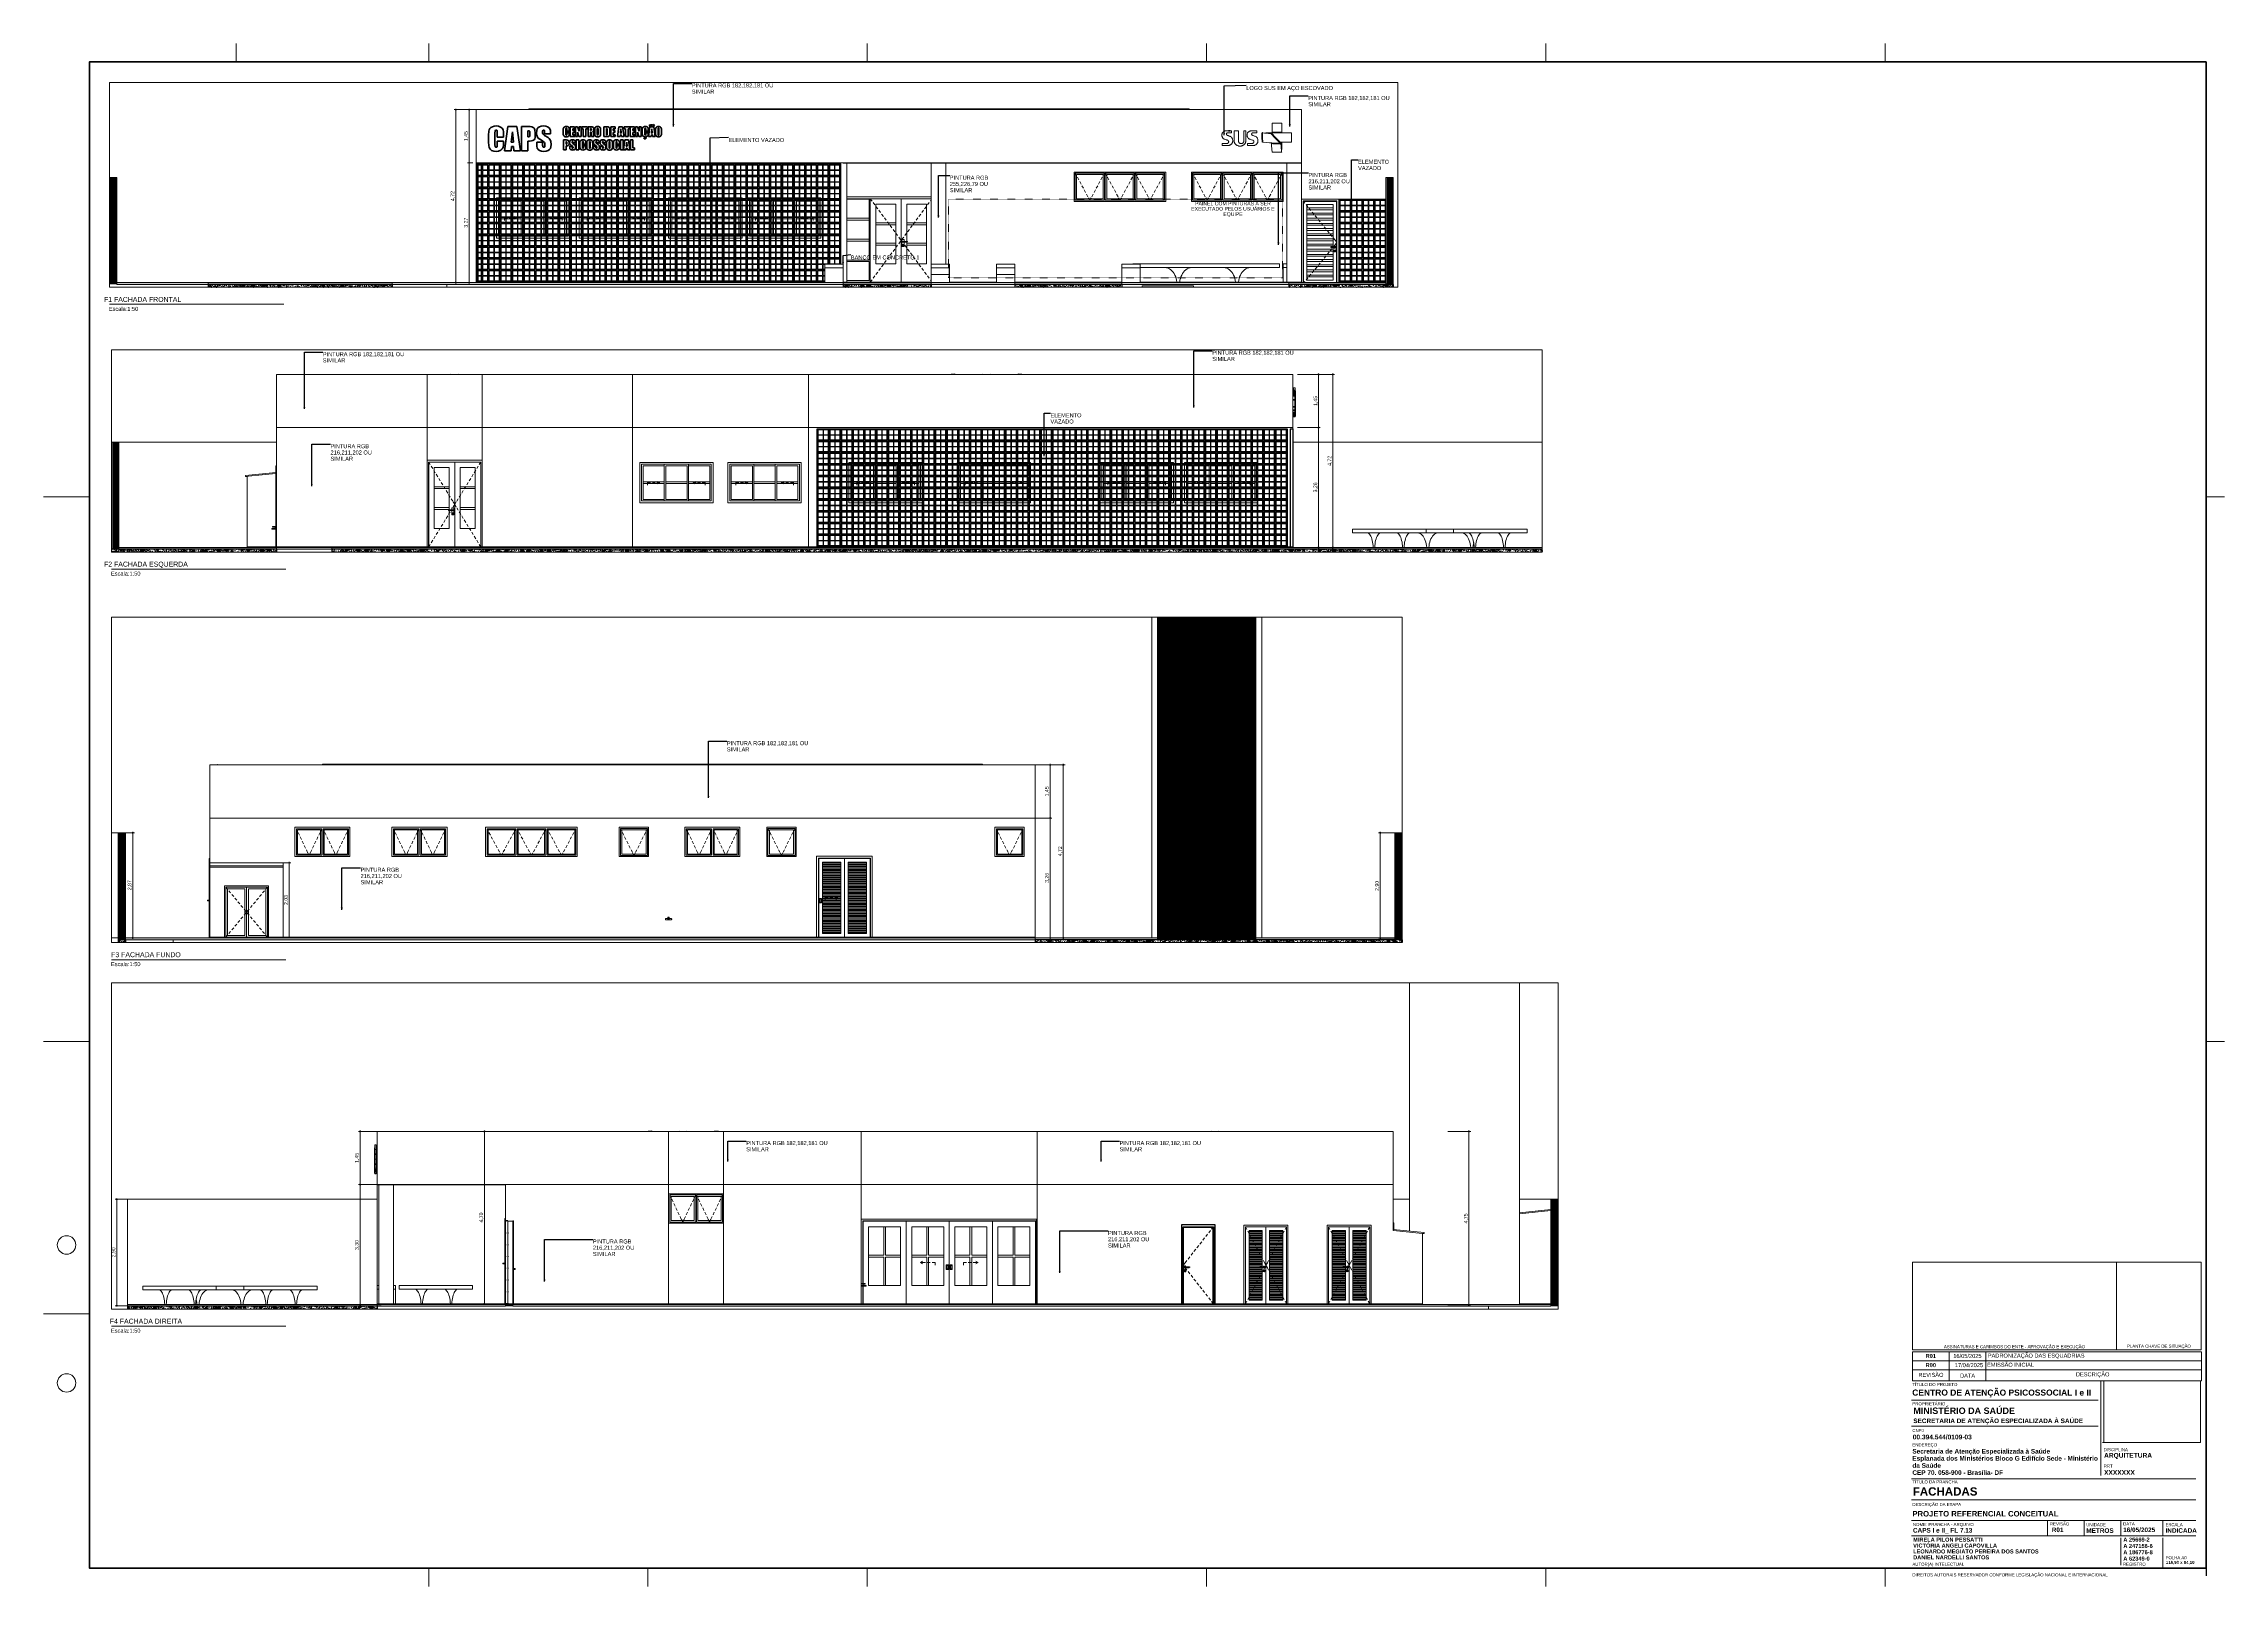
# Paper-space layout 'CAPS I e II_ FL 7.13 FACHADAS' of a CAD drawing. Header units: metres, sheet in millimetres. Extents: x 0 to 1189, y 0 to 841.
# The model-space entities are those that its viewports show. They can reach past a viewport. Long polylines and large blocks are cut down to what shows.
import ezdxf
from ezdxf.enums import TextEntityAlignment as Align

# ---------------------------------------------------------------- set-up
doc = ezdxf.new("R2010")
doc.units = ezdxf.units.M
doc.header["$MEASUREMENT"] = 0
doc.header["$XCLIPFRAME"] = 0
doc.linetypes.add('AStair_dashed', pattern=[1.8, 0.8, -1])
for name, color, linetype, lineweight in [('0_Caneta_No__1', 7, 'Continuous', 35), ('0_Caneta_No__241', 7, 'Continuous', 13), ('0_Caneta_No__3', 7, 'Continuous', 25), ('0_Caneta_No__8', 7, 'Continuous', 9), ('ESTRUTURA-COB.EST_Caneta_No__241', 7, 'Continuous', 13), ('FORRO.EXEC_Caneta_No__241', 7, 'Continuous', 13), ('Janelas Archicad_Caneta_No__241', 7, 'Continuous', 13), ('Janelas Archicad_Caneta_No__3', 7, 'Continuous', 25), ('Janelas Archicad_Caneta_No__43', 44, 'Continuous', 0), ('LAJES.EST_Caneta_No__241', 7, 'Continuous', 13), ('LAJES.EST_Caneta_No__3', 7, 'Continuous', 25), ('LAJES.EST_Caneta_No__96', 252, 'Continuous', 0), ('LOUCAS-METAIS.ARQ_Caneta_No__241', 7, 'Continuous', 13), ('NOMES.ARQ_Caneta_No__1', 7, 'Continuous', 35), ('PAREDE CONSTRUIR_Caneta_No__241', 7, 'Continuous', 13), ('PAREDE CONSTRUIR_Caneta_No__3', 7, 'Continuous', 25), ('PILARES.EST_Caneta_No__241', 7, 'Continuous', 13), ('PILARES.EST_Caneta_No__4', 7, 'Continuous', 20), ('Portas Archicad_Caneta_No__241', 7, 'Continuous', 13), ('Portas Archicad_Caneta_No__3', 7, 'Continuous', 25), ('TERRENO.ARQ_Caneta_No__241', 7, 'Continuous', 13)]:
    doc.layers.add(name, color=color, linetype=linetype, lineweight=lineweight)
for name, color, linetype, lineweight, true_color in [('0_Caneta_No__97', 7, 'Continuous', 5, 0x6b6b6b), ('COTAS EXECUTIVO.EXEC_Caneta_No__25', 7, 'Continuous', 13, 0x982312), ('ESTRUTURA-COB.EST_Caneta_No__9', 7, 'Continuous', 5, 0x020202), ('ESTRUTURA-COB.EST_Caneta_No__95', 7, 'Continuous', 0, 0xaeaeae), ('Janelas Archicad_Caneta_No__9', 7, 'Continuous', 5, 0x020202), ('Janelas Archicad_Caneta_No__97', 7, 'Continuous', 5, 0x6b6b6b), ('LAJES.EST_Caneta_No__95', 7, 'Continuous', 0, 0xaeaeae), ('LOUCAS-METAIS.ARQ_Caneta_No__95', 7, 'Continuous', 0, 0xaeaeae), ('NOMES.ARQ_Caneta_No__95', 7, 'Continuous', 0, 0xaeaeae), ('PAREDE CONSTRUIR_Caneta_No__95', 7, 'Continuous', 0, 0xaeaeae), ('PILARES.EST_Caneta_No__18', 7, 'Continuous', 0, 0xdfdfdf), ('PILARES.EST_Caneta_No__95', 7, 'Continuous', 0, 0xaeaeae), ('Portas Archicad_Caneta_No__12', 7, 'Continuous', 0, 0x030303), ('Portas Archicad_Caneta_No__9', 7, 'Continuous', 5, 0x020202), ('Portas Archicad_Caneta_No__95', 7, 'Continuous', 0, 0xaeaeae), ('Portas Archicad_Caneta_No__97', 7, 'Continuous', 5, 0x6b6b6b)]:
    doc.layers.add(name, color=color, linetype=linetype, lineweight=lineweight, true_color=true_color)
for name, color, linetype in [('COTAS EXECUTIVO.EXEC', 7, 'Continuous'), ('LAJES.EST', 7, 'Continuous'), ('PAREDE CONSTRUIR', 7, 'Continuous'), ('TERRENO.ARQ', 7, 'Continuous'), ('VAGAS.ARQ', 7, 'Continuous')]:
    doc.layers.add(name, color=color, linetype=linetype)
doc.layers.add('NonPlottable_0', color=7, linetype='Continuous', plot=False)
doc.styles.add('ESTILO_GERADO_1', font='arial.ttf')
doc.styles.add('ESTILO_GERADO_2', font='arial.ttf')
doc.dimstyles.new('ESTILO_GERADO__1', dxfattribs={"dimtxt": 0.1, "dimasz": 0.0475, "dimexe": 0.18, "dimexo": 0.1, "dimgap": 0, "dimtad": 1, "dimzin": 0, "dimdsep": 46, "dimtxsty": 'ESTILO_GERADO_1', "dimblk": 'ARROWHEAD_11', "dimblk1": 'ARROWHEAD_11', "dimblk2": 'ARROWHEAD_11', "dimcen": 0.09, "dimclrd": 256, "dimclre": 256, "dimclrt": 256, "dimadec": 0, "dimazin": 0, "dimtfac": 1, "dimtdec": 4, "dimtmove": 0, "dimatfit": 3, "dimfxl": 0, "dimtolj": 1, "dimtzin": 0, "dimarcsym": 0})
doc.dimstyles.new('ESTILO_GERADO__2', dxfattribs={"dimtxt": 0.1, "dimasz": 0.0475, "dimexe": 0.18, "dimexo": 0.558107, "dimgap": 0, "dimtad": 1, "dimzin": 0, "dimdsep": 46, "dimtxsty": 'ESTILO_GERADO_1', "dimblk": 'ARROWHEAD_11', "dimblk1": 'ARROWHEAD_11', "dimblk2": 'ARROWHEAD_11', "dimcen": 0.09, "dimclrd": 256, "dimclre": 256, "dimclrt": 256, "dimadec": 0, "dimazin": 0, "dimtfac": 1, "dimtdec": 4, "dimtmove": 0, "dimatfit": 3, "dimfxl": 0, "dimtolj": 1, "dimtzin": 0, "dimarcsym": 0})
doc.dimstyles.new('ESTILO_GERADO__3', dxfattribs={"dimtxt": 0.18, "dimasz": 0.057, "dimexe": 0.18, "dimexo": 0.0625, "dimgap": 0, "dimtad": 0, "dimtih": 1, "dimtoh": 1, "dimdec": 4, "dimzin": 0, "dimdsep": 46, "dimcen": 0.09, "dimadec": 0, "dimazin": 0, "dimtfac": 1, "dimtdec": 4, "dimtmove": 0, "dimatfit": 3, "dimldrblk": 'ARROWHEAD_16', "dimfxl": 0, "dimtolj": 1, "dimtzin": 0, "dimarcsym": 0})
doc.dimstyles.new('ESTILO_GERADO__4', dxfattribs={"dimtxt": 0.1, "dimasz": 0.0475, "dimexe": 0.18, "dimexo": 0.576106, "dimgap": 0, "dimtad": 1, "dimzin": 0, "dimdsep": 46, "dimtxsty": 'ESTILO_GERADO_1', "dimblk": 'ARROWHEAD_11', "dimblk1": 'ARROWHEAD_11', "dimblk2": 'ARROWHEAD_11', "dimcen": 0.09, "dimclrd": 256, "dimclre": 256, "dimclrt": 256, "dimadec": 0, "dimazin": 0, "dimtfac": 1, "dimtdec": 4, "dimtmove": 0, "dimatfit": 3, "dimfxl": 0, "dimtolj": 1, "dimtzin": 0, "dimarcsym": 0})
picture_1 = doc.add_image_def('image1.png', size_in_pixel=(1394, 887))
pattern_1 = [(45, (0, 0), (-0.0176776695, 0.0176776695), [])]
pattern_2 = [(45, (79.976284, 4e-08), (-0.01767767, 0.01767767), [])]
pattern_3 = [(45, (18.427257, -9e-09), (-0.026516504, 0.026516504), []), (45, (18.421954, 0.005303), (-0.026516504, 0.026516504), []), (45, (18.41665, 0.010607), (-0.026516504, 0.026516504), [])]
pattern_4 = [(45, (18.427257, -9e-09), (-0.0176776695, 0.0176776695), [])]

# ---------------------------------------------------------------- blocks, each defined once
blk = doc.blocks.new('Título Integrado de Desenho[1]', base_point=(35.9, 708.2))
at = {"layer": '0_Caneta_No__241', "color": 7, "linetype": 'Continuous', "lineweight": 13, "ltscale": 1000}
blk.add_line((35.9, 698.9), (130.9, 698.9), dxfattribs=at)
at = {"layer": '0_Caneta_No__241', "color": 7, "lineweight": 13, "style": 'ESTILO_GERADO_2'}
blk.add_attdef('AC_DrawingName', text='', height=2.7, dxfattribs=at).set_placement((54.5, 702.9), align=Align.TOP_CENTER)
at = {"layer": '0_Caneta_No__241', "color": 7, "lineweight": 13, "style": 'ESTILO_GERADO_1'}
blk.add_attdef('AC_DrawingScale', text='', height=2.2, dxfattribs=at).set_placement((51.6, 697.5), align=Align.TOP_RIGHT)
blk = doc.blocks.new('Título Integrado de Desenho[2]', base_point=(37.1, 563.9))
at = {"layer": '0_Caneta_No__241', "color": 7, "linetype": 'Continuous', "lineweight": 13, "ltscale": 1000}
blk.add_line((37.1, 554.6), (132.1, 554.6), dxfattribs=at)
at = {"layer": '0_Caneta_No__241', "color": 7, "lineweight": 13, "style": 'ESTILO_GERADO_1'}
blk.add_attdef('AC_DrawingScale', text='', height=2.2, dxfattribs=at).set_placement((52.8, 553.2), align=Align.TOP_RIGHT)
at = {"layer": '0_Caneta_No__241', "color": 7, "lineweight": 13, "style": 'ESTILO_GERADO_2'}
blk.add_attdef('AC_DrawingName', text='', height=2.7, dxfattribs=at).set_placement((55.8, 558.6), align=Align.TOP_CENTER)
blk = doc.blocks.new('Título Integrado de Desenho[3]', base_point=(37.1, 151.1))
at = {"layer": '0_Caneta_No__241', "color": 7, "linetype": 'Continuous', "lineweight": 13, "ltscale": 1000}
blk.add_line((37.1, 141.8), (132.1, 141.8), dxfattribs=at)
at = {"layer": '0_Caneta_No__241', "color": 7, "lineweight": 13, "style": 'ESTILO_GERADO_2'}
blk.add_attdef('AC_DrawingName', text='', height=2.7, dxfattribs=at).set_placement((55.8, 145.9), align=Align.TOP_CENTER)
at = {"layer": '0_Caneta_No__241', "color": 7, "lineweight": 13, "style": 'ESTILO_GERADO_1'}
blk.add_attdef('AC_DrawingScale', text='', height=2.2, dxfattribs=at).set_placement((52.8, 140.5), align=Align.TOP_RIGHT)
blk = doc.blocks.new('Título Integrado de Desenho[4]', base_point=(37.1, 351))
at = {"layer": '0_Caneta_No__241', "color": 7, "linetype": 'Continuous', "lineweight": 13, "ltscale": 1000}
blk.add_line((37.1, 341.6), (132.1, 341.6), dxfattribs=at)
at = {"layer": '0_Caneta_No__241', "color": 7, "lineweight": 13, "style": 'ESTILO_GERADO_2'}
blk.add_attdef('AC_DrawingName', text='', height=2.7, dxfattribs=at).set_placement((55.8, 345.7), align=Align.TOP_CENTER)
at = {"layer": '0_Caneta_No__241', "color": 7, "lineweight": 13, "style": 'ESTILO_GERADO_1'}
blk.add_attdef('AC_DrawingScale', text='', height=2.2, dxfattribs=at).set_placement((52.8, 340.3), align=Align.TOP_RIGHT)
blk = doc.blocks.new('*X1')
at = {"layer": 'LAJES.EST_Caneta_No__241', "color": 7, "linetype": 'Continuous', "lineweight": 13}
for p, q in [((-73.799, -0.141), (-73.783, -0.137)), ((-73.799, -0.142), (-73.799, -0.141)), ((-73.783, -0.137), (-73.784, -0.142)), ((-73.771, -0.142), (-73.772, -0.12)), ((-73.753, -0.121), (-73.772, -0.12)), ((-73.751, -0.137), (-73.767, -0.142)), ((-73.753, -0.121), (-73.751, -0.137)), ((-73.228, -0.142), (-73.221, -0.14)), ((-73.221, -0.14), (-73.219, -0.142)), ((-73.054, -0.142), (-73.05, -0.138)), ((-73.05, -0.138), (-73.047, -0.142)), ((-73.022, -0.142), (-73.019, -0.139)), ((-73.019, -0.139), (-73.014, -0.141)), ((-73.014, -0.141), (-73.014, -0.142)), ((-72.862, -0.084), (-72.866, -0.101)), ((-72.85, -0.101), (-72.866, -0.101)), ((-72.861, -0.065), (-72.864, -0.067)), ((-72.864, -0.067), (-72.864, -0.065)), ((-72.862, -0.084), (-72.847, -0.081)), ((-72.845, -0.095), (-72.85, -0.101)), ((-72.847, -0.081), (-72.845, -0.095)), ((-72.604, -0.103), (-72.617, -0.114)), ((-72.605, -0.124), (-72.617, -0.114)), ((-72.597, -0.122), (-72.605, -0.124)), ((-72.604, -0.103), (-72.59, -0.109)), ((-72.59, -0.109), (-72.597, -0.122)), ((-72.594, -0.091), (-72.589, -0.071)), ((-72.576, -0.09), (-72.594, -0.091)), ((-72.576, -0.073), (-72.589, -0.071)), ((-72.589, -0.102), (-72.587, -0.096)), ((-72.577, -0.111), (-72.589, -0.102)), ((-72.587, -0.096), (-72.571, -0.097)), ((-72.571, -0.097), (-72.577, -0.111)), ((-72.576, -0.073), (-72.576, -0.09)), ((-72.34, -0.11), (-72.335, -0.096)), ((-72.324, -0.111), (-72.34, -0.11)), ((-72.336, -0.134), (-72.335, -0.117)), ((-72.336, -0.134), (-72.323, -0.137)), ((-72.335, -0.096), (-72.323, -0.106)), ((-72.335, -0.117), (-72.318, -0.116)), ((-72.323, -0.106), (-72.324, -0.111)), ((-72.318, -0.116), (-72.323, -0.137)), ((-72.321, -0.098), (-72.315, -0.085)), ((-72.308, -0.105), (-72.321, -0.098)), ((-72.315, -0.085), (-72.307, -0.083)), ((-72.308, -0.105), (-72.294, -0.093)), ((-72.307, -0.083), (-72.294, -0.093)), ((-71.919, -0.071), (-71.918, -0.065)), ((-71.914, -0.073), (-71.919, -0.071)), ((-71.905, -0.065), (-71.914, -0.073)), ((-71.882, -0.074), (-71.891, -0.065)), ((-71.873, -0.065), (-71.882, -0.074)), ((-71.69, -0.068), (-71.694, -0.065)), ((-71.682, -0.066), (-71.69, -0.068)), ((-71.682, -0.065), (-71.682, -0.066)), ((-71.106, -0.065), (-71.103, -0.068)), ((-71.1, -0.065), (-71.103, -0.068)), ((-71.068, -0.069), (-71.077, -0.065)), ((-71.066, -0.067), (-71.068, -0.069)), ((-71.067, -0.065), (-71.066, -0.067)), ((-70.929, -0.139), (-70.908, -0.137)), ((-70.929, -0.142), (-70.929, -0.139)), ((-70.915, -0.12), (-70.909, -0.107)), ((-70.902, -0.126), (-70.915, -0.12)), ((-70.908, -0.137), (-70.91, -0.142)), ((-70.909, -0.107), (-70.901, -0.105)), ((-70.902, -0.126), (-70.888, -0.115)), ((-70.901, -0.105), (-70.888, -0.115)), ((-70.898, -0.142), (-70.896, -0.137)), ((-70.896, -0.137), (-70.891, -0.142)), ((-70.735, -0.069), (-70.735, -0.065)), ((-70.735, -0.069), (-70.722, -0.072)), ((-70.721, -0.065), (-70.722, -0.072)), ((-70.198, -0.074), (-70.196, -0.068)), ((-70.186, -0.083), (-70.198, -0.074)), ((-70.196, -0.068), (-70.18, -0.069)), ((-70.181, -0.094), (-70.194, -0.105)), ((-70.181, -0.115), (-70.194, -0.105)), ((-70.18, -0.069), (-70.186, -0.083)), ((-70.181, -0.094), (-70.167, -0.1)), ((-70.173, -0.113), (-70.181, -0.115)), ((-70.174, -0.083), (-70.167, -0.065)), ((-70.153, -0.081), (-70.174, -0.083)), ((-70.167, -0.1), (-70.173, -0.113)), ((-70.152, -0.065), (-70.153, -0.081)), ((-69.957, -0.142), (-69.957, -0.136)), ((-69.938, -0.137), (-69.957, -0.136)), ((-69.938, -0.137), (-69.937, -0.142)), ((-69.049, -0.083), (-69.055, -0.065)), ((-69.047, -0.1), (-69.051, -0.117)), ((-69.035, -0.117), (-69.051, -0.117)), ((-69.033, -0.073), (-69.049, -0.083)), ((-69.047, -0.1), (-69.033, -0.097)), ((-69.039, -0.065), (-69.033, -0.073)), ((-69.03, -0.111), (-69.035, -0.117)), ((-69.033, -0.097), (-69.03, -0.111))]:
    blk.add_line(p, q, dxfattribs=at)
for p in [(-73.811, -0.066), (-73.806, -0.126), (-73.796, -0.108), (-73.791, -0.121), (-73.782, -0.127), (-73.778, -0.11), (-73.776, -0.091), (-73.756, -0.101), (-73.747, -0.072), (-73.742, -0.124), (-73.736, -0.113), (-73.735, -0.14), (-73.727, -0.127), (-73.706, -0.086), (-73.674, -0.118), (-73.645, -0.11), (-73.625, -0.09), (-73.617, -0.122), (-73.602, -0.139), (-73.587, -0.139), (-73.581, -0.112), (-73.576, -0.133), (-73.575, -0.085), (-73.559, -0.138), (-73.553, -0.106), (-73.547, -0.079), (-73.52, -0.082), (-73.507, -0.097), (-73.479, -0.083), (-73.463, -0.129), (-73.435, -0.083), (-73.42, -0.116), (-73.396, -0.116), (-73.383, -0.068), (-73.372, -0.095), (-73.337, -0.067), (-73.323, -0.095), (-73.317, -0.082), (-73.291, -0.131), (-73.262, -0.128), (-73.26, -0.077), (-73.257, -0.098), (-73.25, -0.141), (-73.232, -0.135), (-73.221, -0.105), (-73.212, -0.132), (-73.185, -0.073), (-73.16, -0.077), (-73.147, -0.111), (-73.123, -0.123), (-73.12, -0.072), (-73.099, -0.094), (-73.094, -0.123), (-73.071, -0.071), (-73.067, -0.11), (-73.059, -0.131), (-73.048, -0.121), (-73.045, -0.1), (-73.036, -0.071), (-73.035, -0.132), (-73.021, -0.103), (-73.012, -0.123), (-72.997, -0.132), (-72.991, -0.074), (-72.985, -0.096), (-72.95, -0.114), (-72.948, -0.085), (-72.927, -0.08), (-72.926, -0.114), (-72.904, -0.085), (-72.9, -0.127), (-72.885, -0.114), (-72.881, -0.094), (-72.866, -0.112), (-72.849, -0.135), (-72.845, -0.114), (-72.837, -0.072), (-72.828, -0.107), (-72.819, -0.085), (-72.81, -0.133), (-72.798, -0.071), (-72.78, -0.072), (-72.769, -0.126), (-72.756, -0.078), (-72.753, -0.108), (-72.732, -0.132), (-72.717, -0.107), (-72.696, -0.076), (-72.682, -0.121), (-72.664, -0.075), (-72.655, -0.119), (-72.646, -0.098), (-72.64, -0.133), (-72.637, -0.115), (-72.629, -0.087), (-72.623, -0.098), (-72.621, -0.133), (-72.615, -0.086), (-72.607, -0.07), (-72.605, -0.097), (-72.599, -0.083), (-72.592, -0.14), (-72.579, -0.13), (-72.574, -0.065), (-72.57, -0.107), (-72.561, -0.111), (-72.55, -0.089), (-72.544, -0.117), (-72.542, -0.128), (-72.508, -0.108), (-72.482, -0.127), (-72.448, -0.094), (-72.445, -0.123), (-72.407, -0.106), (-72.403, -0.093), (-72.4, -0.075), (-72.37, -0.08), (-72.368, -0.091), (-72.362, -0.118), (-72.35, -0.096), (-72.342, -0.1), (-72.332, -0.078), (-72.32, -0.067), (-72.313, -0.125), (-72.307, -0.111), (-72.305, -0.137), (-72.297, -0.122), (-72.291, -0.075), (-72.289, -0.109), (-72.283, -0.121), (-72.275, -0.092), (-72.272, -0.074), (-72.266, -0.11), (-72.256, -0.088), (-72.247, -0.067), (-72.237, -0.109), (-72.222, -0.084), (-72.216, -0.111), (-72.213, -0.141), (-72.2, -0.094), (-72.144, -0.083), (-72.127, -0.109), (-72.108, -0.137), (-72.105, -0.082), (-72.085, -0.073), (-72.073, -0.122), (-72.054, -0.089), (-72.029, -0.103), (-72.018, -0.068), (-72.006, -0.132), (-72.004, -0.103), (-71.948, -0.116), (-71.942, -0.138), (-71.936, -0.08), (-71.921, -0.089), (-71.912, -0.109), (-71.898, -0.08), (-71.897, -0.141), (-71.888, -0.112), (-71.885, -0.092), (-71.874, -0.081), (-71.866, -0.102), (-71.862, -0.141), (-71.86, -0.07), (-71.839, -0.089), (-71.834, -0.118), (-71.813, -0.14), (-71.799, -0.065), (-71.786, -0.101), (-71.762, -0.07), (-71.747, -0.093), (-71.7, -0.076), (-71.694, -0.139), (-71.69, -0.102), (-71.683, -0.128), (-71.679, -0.073), (-71.661, -0.067), (-71.649, -0.08), (-71.645, -0.112), (-71.637, -0.135), (-71.62, -0.077), (-71.582, -0.121), (-71.565, -0.083), (-71.529, -0.082), (-71.52, -0.134), (-71.505, -0.082), (-71.479, -0.13), (-71.448, -0.066), (-71.447, -0.128), (-71.404, -0.11), (-71.391, -0.125), (-71.373, -0.093), (-71.365, -0.128), (-71.337, -0.123), (-71.279, -0.095), (-71.27, -0.075), (-71.253, -0.069), (-71.225, -0.134), (-71.222, -0.091), (-71.185, -0.115), (-71.174, -0.081), (-71.134, -0.106), (-71.126, -0.073), (-71.117, -0.093), (-71.104, -0.079), (-71.1, -0.141), (-71.091, -0.069), (-71.091, -0.092), (-71.087, -0.079), (-71.078, -0.136), (-71.072, -0.085), (-71.052, -0.067), (-71.04, -0.122), (-71.016, -0.122), (-71.011, -0.094), (-70.986, -0.102), (-70.96, -0.098), (-70.954, -0.128), (-70.94, -0.136), (-70.936, -0.1), (-70.928, -0.121), (-70.897, -0.092), (-70.882, -0.106), (-70.881, -0.078), (-70.88, -0.13), (-70.865, -0.116), (-70.859, -0.083), (-70.845, -0.115), (-70.833, -0.141), (-70.815, -0.09), (-70.799, -0.065), (-70.796, -0.112), (-70.771, -0.067), (-70.761, -0.119), (-70.756, -0.082), (-70.755, -0.07), (-70.742, -0.092), (-70.737, -0.078), (-70.72, -0.086), (-70.717, -0.117), (-70.705, -0.072), (-70.691, -0.107), (-70.678, -0.126), (-70.677, -0.081), (-70.669, -0.141), (-70.656, -0.1), (-70.643, -0.068), (-70.636, -0.127), (-70.609, -0.131), (-70.608, -0.076), (-70.573, -0.088), (-70.571, -0.112), (-70.567, -0.136), (-70.563, -0.066), (-70.551, -0.092), (-70.547, -0.116), (-70.545, -0.14), (-70.521, -0.071), (-70.51, -0.098), (-70.505, -0.112), (-70.501, -0.071), (-70.461, -0.097), (-70.46, -0.066), (-70.449, -0.087), (-70.441, -0.123), (-70.418, -0.097), (-70.409, -0.077), (-70.406, -0.117), (-70.38, -0.106), (-70.377, -0.138), (-70.367, -0.078), (-70.355, -0.131), (-70.345, -0.137), (-70.343, -0.066), (-70.336, -0.105), (-70.33, -0.081), (-70.301, -0.111), (-70.283, -0.068), (-70.282, -0.133), (-70.264, -0.082), (-70.252, -0.108), (-70.237, -0.14), (-70.217, -0.104), (-70.214, -0.069), (-70.202, -0.09), (-70.2, -0.114), (-70.185, -0.128), (-70.154, -0.1), (-70.146, -0.121), (-70.142, -0.084), (-70.128, -0.093), (-70.122, -0.122), (-70.111, -0.121), (-70.1, -0.074), (-70.086, -0.129), (-70.081, -0.101), (-70.064, -0.067), (-70.057, -0.101), (-70.019, -0.087), (-69.997, -0.082), (-69.981, -0.124), (-69.976, -0.137), (-69.974, -0.068), (-69.963, -0.126), (-69.961, -0.107), (-69.941, -0.117), (-69.932, -0.088), (-69.928, -0.14), (-69.921, -0.129), (-69.892, -0.102), (-69.859, -0.134), (-69.83, -0.126), (-69.81, -0.106), (-69.802, -0.138), (-69.789, -0.071), (-69.767, -0.128), (-69.76, -0.101), (-69.738, -0.122), (-69.732, -0.095), (-69.724, -0.069), (-69.705, -0.098), (-69.692, -0.113), (-69.664, -0.099), (-69.62, -0.099), (-69.606, -0.132), (-69.582, -0.132), (-69.569, -0.084), (-69.557, -0.111), (-69.522, -0.083), (-69.508, -0.111), (-69.502, -0.098), (-69.445, -0.093), (-69.442, -0.114), (-69.407, -0.078), (-69.407, -0.121), (-69.37, -0.089), (-69.346, -0.093), (-69.332, -0.127), (-69.308, -0.139), (-69.305, -0.089), (-69.3, -0.065), (-69.284, -0.11), (-69.279, -0.139), (-69.263, -0.068), (-69.256, -0.087), (-69.253, -0.126), (-69.233, -0.137), (-69.23, -0.116), (-69.221, -0.087), (-69.206, -0.119), (-69.198, -0.139), (-69.176, -0.09), (-69.17, -0.112), (-69.135, -0.13), (-69.134, -0.101), (-69.112, -0.096), (-69.111, -0.13), (-69.098, -0.079), (-69.089, -0.101), (-69.07, -0.13), (-69.067, -0.11), (-69.066, -0.07), (-69.051, -0.128), (-69.03, -0.13), (-69.023, -0.088), (-69.022, -0.069), (-69.013, -0.123), (-69.006, -0.067), (-69.004, -0.101), (-68.984, -0.087), (-68.965, -0.088), (-68.941, -0.094), (-68.938, -0.124), (-68.902, -0.123), (-68.881, -0.092), (-68.867, -0.137), (-68.849, -0.091), (-68.841, -0.135), (-68.831, -0.114), (-68.822, -0.131), (-68.814, -0.103), (-68.808, -0.114)]:
    blk.add_point(p, dxfattribs=at)
blk = doc.blocks.new('*X2')
at = {"layer": 'LAJES.EST_Caneta_No__241', "color": 7, "linetype": 'Continuous', "lineweight": 13}
for p, q in [((-44.015, -0.142), (-44.011, -0.133)), ((-44.011, -0.133), (-44.003, -0.131)), ((-44.003, -0.131), (-43.99, -0.141)), ((-43.991, -0.142), (-43.99, -0.141)), ((-43.843, -0.14), (-43.832, -0.129)), ((-43.843, -0.142), (-43.843, -0.14)), ((-43.832, -0.129), (-43.82, -0.142)), ((-43.811, -0.14), (-43.8, -0.13)), ((-43.808, -0.142), (-43.811, -0.14)), ((-43.8, -0.13), (-43.795, -0.132)), ((-43.795, -0.132), (-43.797, -0.142)), ((-43.643, -0.075), (-43.647, -0.092)), ((-43.631, -0.092), (-43.647, -0.092)), ((-43.643, -0.075), (-43.629, -0.072)), ((-43.626, -0.086), (-43.631, -0.092)), ((-43.629, -0.072), (-43.626, -0.086)), ((-43.385, -0.094), (-43.399, -0.105)), ((-43.386, -0.115), (-43.399, -0.105)), ((-43.378, -0.113), (-43.386, -0.115)), ((-43.385, -0.094), (-43.372, -0.1)), ((-43.372, -0.1), (-43.378, -0.113)), ((-43.375, -0.082), (-43.371, -0.065)), ((-43.358, -0.081), (-43.375, -0.082)), ((-43.37, -0.093), (-43.369, -0.087)), ((-43.358, -0.102), (-43.37, -0.093)), ((-43.369, -0.087), (-43.353, -0.088)), ((-43.357, -0.065), (-43.358, -0.081)), ((-43.353, -0.088), (-43.358, -0.102)), ((-43.122, -0.101), (-43.116, -0.087)), ((-43.106, -0.102), (-43.122, -0.101)), ((-43.117, -0.108), (-43.099, -0.107)), ((-43.117, -0.125), (-43.117, -0.108)), ((-43.117, -0.125), (-43.104, -0.128)), ((-43.116, -0.087), (-43.104, -0.097)), ((-43.104, -0.097), (-43.106, -0.102)), ((-43.099, -0.107), (-43.104, -0.128)), ((-43.102, -0.089), (-43.096, -0.076)), ((-43.089, -0.095), (-43.102, -0.089)), ((-43.096, -0.076), (-43.088, -0.074)), ((-43.089, -0.095), (-43.075, -0.084)), ((-43.088, -0.074), (-43.075, -0.084)), ((-41.711, -0.142), (-41.71, -0.13)), ((-41.71, -0.13), (-41.69, -0.128)), ((-41.696, -0.111), (-41.69, -0.098)), ((-41.683, -0.117), (-41.696, -0.111)), ((-41.69, -0.128), (-41.695, -0.142)), ((-41.69, -0.098), (-41.682, -0.096)), ((-41.683, -0.117), (-41.669, -0.106)), ((-41.683, -0.142), (-41.677, -0.128)), ((-41.682, -0.096), (-41.669, -0.106)), ((-41.677, -0.128), (-41.666, -0.138)), ((-41.666, -0.138), (-41.667, -0.142))]:
    blk.add_line(p, q, dxfattribs=at)
for p in [(-44.357, -0.124), (-44.356, -0.076), (-44.349, -0.141), (-44.34, -0.129), (-44.334, -0.097), (-44.328, -0.07), (-44.316, -0.136), (-44.302, -0.073), (-44.289, -0.088), (-44.26, -0.074), (-44.244, -0.12), (-44.216, -0.074), (-44.202, -0.107), (-44.2, -0.135), (-44.178, -0.107), (-44.153, -0.086), (-44.147, -0.141), (-44.104, -0.086), (-44.098, -0.073), (-44.073, -0.122), (-44.053, -0.139), (-44.044, -0.118), (-44.041, -0.068), (-44.038, -0.088), (-44.032, -0.132), (-44.014, -0.125), (-44.003, -0.096), (-43.993, -0.123), (-43.98, -0.135), (-43.942, -0.068), (-43.928, -0.102), (-43.916, -0.138), (-43.904, -0.114), (-43.88, -0.085), (-43.875, -0.114), (-43.854, -0.133), (-43.849, -0.101), (-43.84, -0.121), (-43.829, -0.111), (-43.827, -0.091), (-43.816, -0.123), (-43.802, -0.094), (-43.794, -0.114), (-43.778, -0.123), (-43.772, -0.065), (-43.766, -0.087), (-43.731, -0.105), (-43.73, -0.076), (-43.717, -0.14), (-43.708, -0.071), (-43.707, -0.105), (-43.685, -0.075), (-43.682, -0.118), (-43.666, -0.105), (-43.663, -0.085), (-43.651, -0.135), (-43.647, -0.103), (-43.631, -0.126), (-43.626, -0.105), (-43.609, -0.098), (-43.6, -0.075), (-43.592, -0.124), (-43.55, -0.117), (-43.538, -0.069), (-43.534, -0.099), (-43.513, -0.123), (-43.498, -0.098), (-43.489, -0.141), (-43.477, -0.067), (-43.468, -0.135), (-43.463, -0.112), (-43.445, -0.065), (-43.437, -0.11), (-43.427, -0.088), (-43.422, -0.139), (-43.421, -0.124), (-43.418, -0.106), (-43.41, -0.078), (-43.404, -0.089), (-43.402, -0.124), (-43.398, -0.136), (-43.396, -0.077), (-43.386, -0.088), (-43.38, -0.074), (-43.373, -0.131), (-43.361, -0.121), (-43.351, -0.098), (-43.343, -0.102), (-43.331, -0.08), (-43.325, -0.108), (-43.323, -0.118), (-43.289, -0.099), (-43.263, -0.118), (-43.229, -0.085), (-43.226, -0.114), (-43.189, -0.097), (-43.185, -0.084), (-43.182, -0.066), (-43.151, -0.071), (-43.149, -0.082), (-43.143, -0.109), (-43.132, -0.087), (-43.123, -0.091), (-43.119, -0.133), (-43.114, -0.069), (-43.107, -0.136), (-43.094, -0.116), (-43.088, -0.101), (-43.086, -0.128), (-43.078, -0.112), (-43.072, -0.066), (-43.07, -0.1), (-43.064, -0.112), (-43.056, -0.083), (-43.047, -0.101), (-43.038, -0.079), (-43.019, -0.1), (-43.004, -0.075), (-42.997, -0.102), (-42.994, -0.132), (-42.981, -0.085), (-42.97, -0.139), (-42.952, -0.139), (-42.925, -0.074), (-42.908, -0.1), (-42.889, -0.128), (-42.886, -0.073), (-42.854, -0.113), (-42.835, -0.08), (-42.81, -0.094), (-42.787, -0.123), (-42.786, -0.094), (-42.73, -0.107), (-42.723, -0.129), (-42.717, -0.071), (-42.702, -0.08), (-42.693, -0.1), (-42.679, -0.071), (-42.678, -0.132), (-42.669, -0.103), (-42.666, -0.082), (-42.655, -0.072), (-42.647, -0.093), (-42.643, -0.132), (-42.62, -0.08), (-42.615, -0.109), (-42.594, -0.13), (-42.568, -0.091), (-42.54, -0.135), (-42.529, -0.084), (-42.515, -0.139), (-42.481, -0.067), (-42.476, -0.13), (-42.472, -0.093), (-42.464, -0.119), (-42.431, -0.071), (-42.426, -0.103), (-42.418, -0.125), (-42.402, -0.068), (-42.399, -0.141), (-42.364, -0.112), (-42.352, -0.139), (-42.346, -0.074), (-42.31, -0.073), (-42.301, -0.125), (-42.287, -0.073), (-42.261, -0.121), (-42.229, -0.119), (-42.186, -0.101), (-42.173, -0.116), (-42.154, -0.083), (-42.146, -0.119), (-42.118, -0.114), (-42.061, -0.086), (-42.051, -0.066), (-42.006, -0.125), (-42.003, -0.082), (-41.966, -0.106), (-41.963, -0.138), (-41.955, -0.072), (-41.915, -0.097), (-41.898, -0.084), (-41.885, -0.07), (-41.882, -0.132), (-41.872, -0.083), (-41.868, -0.07), (-41.859, -0.127), (-41.853, -0.076), (-41.821, -0.113), (-41.797, -0.113), (-41.792, -0.085), (-41.778, -0.14), (-41.768, -0.093), (-41.741, -0.089), (-41.735, -0.119), (-41.722, -0.127), (-41.717, -0.091), (-41.709, -0.112), (-41.678, -0.083), (-41.663, -0.097), (-41.662, -0.069), (-41.661, -0.121), (-41.646, -0.107), (-41.641, -0.074), (-41.626, -0.106), (-41.614, -0.132), (-41.597, -0.081), (-41.577, -0.103), (-41.548, -0.133), (-41.543, -0.11), (-41.537, -0.073), (-41.523, -0.083), (-41.519, -0.069)]:
    blk.add_point(p, dxfattribs=at)
blk = doc.blocks.new('*X3')
at = {"layer": 'LAJES.EST_Caneta_No__241', "color": 7, "linetype": 'Continuous', "lineweight": 13}
for p, q in [((-56.43, -0.11), (-56.444, -0.122)), ((-56.431, -0.132), (-56.444, -0.122)), ((-56.423, -0.13), (-56.431, -0.132)), ((-56.43, -0.11), (-56.417, -0.117)), ((-56.417, -0.117), (-56.423, -0.13)), ((-56.42, -0.099), (-56.415, -0.078)), ((-56.403, -0.098), (-56.42, -0.099)), ((-56.402, -0.081), (-56.415, -0.078)), ((-56.402, -0.081), (-56.403, -0.098)), ((-56.398, -0.09), (-56.397, -0.085)), ((-56.39, -0.097), (-56.398, -0.09)), ((-56.397, -0.085), (-56.384, -0.086)), ((-56.39, -0.097), (-56.385, -0.095)), ((-56.382, -0.089), (-56.385, -0.095)), ((-56.382, -0.089), (-56.384, -0.086)), ((-56.025, -0.087), (-56.024, -0.084)), ((-56.012, -0.094), (-56.025, -0.087)), ((-56.024, -0.084), (-56.008, -0.079)), ((-56.002, -0.095), (-56.013, -0.11)), ((-55.999, -0.118), (-56.013, -0.11)), ((-56.008, -0.079), (-56.012, -0.094)), ((-56.002, -0.095), (-55.987, -0.102)), ((-55.991, -0.115), (-55.999, -0.118)), ((-55.997, -0.085), (-55.997, -0.065)), ((-55.976, -0.08), (-55.997, -0.085)), ((-55.987, -0.102), (-55.991, -0.115)), ((-55.978, -0.065), (-55.976, -0.08)), ((-55.858, -0.12), (-55.849, -0.105)), ((-55.858, -0.12), (-55.844, -0.132)), ((-55.849, -0.105), (-55.83, -0.114)), ((-55.83, -0.114), (-55.844, -0.132)), ((-55.827, -0.096), (-55.815, -0.088)), ((-55.819, -0.111), (-55.827, -0.096)), ((-55.824, -0.126), (-55.812, -0.117)), ((-55.809, -0.133), (-55.824, -0.126)), ((-55.819, -0.111), (-55.801, -0.105)), ((-55.815, -0.088), (-55.807, -0.09)), ((-55.812, -0.117), (-55.807, -0.131)), ((-55.807, -0.131), (-55.809, -0.133)), ((-55.807, -0.09), (-55.801, -0.105)), ((-55.476, -0.117), (-55.458, -0.116)), ((-55.476, -0.134), (-55.476, -0.117)), ((-55.476, -0.134), (-55.463, -0.136)), ((-55.458, -0.116), (-55.463, -0.136)), ((-55.461, -0.098), (-55.455, -0.085)), ((-55.448, -0.104), (-55.461, -0.098)), ((-55.455, -0.085), (-55.447, -0.083)), ((-55.448, -0.104), (-55.434, -0.093)), ((-55.447, -0.083), (-55.434, -0.093)), ((-55.288, -0.092), (-55.276, -0.081)), ((-55.287, -0.101), (-55.288, -0.092)), ((-55.287, -0.101), (-55.281, -0.117)), ((-55.281, -0.117), (-55.269, -0.117)), ((-55.276, -0.081), (-55.264, -0.094)), ((-55.269, -0.117), (-55.26, -0.101)), ((-55.264, -0.094), (-55.26, -0.101)), ((-55.258, -0.125), (-55.254, -0.11)), ((-55.241, -0.128), (-55.258, -0.125)), ((-55.255, -0.092), (-55.244, -0.082)), ((-55.242, -0.099), (-55.255, -0.092)), ((-55.254, -0.11), (-55.237, -0.115)), ((-55.244, -0.082), (-55.239, -0.084)), ((-55.239, -0.084), (-55.242, -0.099)), ((-55.241, -0.128), (-55.237, -0.115)), ((-54.939, -0.138), (-54.937, -0.132)), ((-54.934, -0.142), (-54.939, -0.138)), ((-54.937, -0.132), (-54.921, -0.133)), ((-54.921, -0.133), (-54.925, -0.142)), ((-54.913, -0.142), (-54.906, -0.126)), ((-54.893, -0.129), (-54.906, -0.126)), ((-54.893, -0.129), (-54.894, -0.142)), ((-54.831, -0.067), (-54.833, -0.065)), ((-54.823, -0.065), (-54.831, -0.067)), ((-54.562, -0.077), (-54.561, -0.065)), ((-54.562, -0.077), (-54.549, -0.08)), ((-54.545, -0.065), (-54.549, -0.08))]:
    blk.add_line(p, q, dxfattribs=at)
for p in [(-56.508, -0.07), (-56.503, -0.134), (-56.48, -0.116), (-56.464, -0.091), (-56.461, -0.069), (-56.455, -0.094), (-56.454, -0.128), (-56.449, -0.106), (-56.441, -0.094), (-56.441, -0.14), (-56.433, -0.078), (-56.431, -0.104), (-56.425, -0.09), (-56.42, -0.137), (-56.412, -0.07), (-56.402, -0.131), (-56.4, -0.073), (-56.396, -0.115), (-56.388, -0.119), (-56.381, -0.124), (-56.378, -0.075), (-56.376, -0.097), (-56.372, -0.108), (-56.367, -0.083), (-56.361, -0.141), (-56.338, -0.085), (-56.326, -0.118), (-56.287, -0.121), (-56.278, -0.067), (-56.278, -0.096), (-56.247, -0.118), (-56.242, -0.069), (-56.202, -0.089), (-56.189, -0.13), (-56.148, -0.094), (-56.089, -0.089), (-56.083, -0.117), (-56.036, -0.096), (-56.032, -0.069), (-56.031, -0.118), (-56.023, -0.101), (-56.02, -0.118), (-56.012, -0.125), (-56.011, -0.139), (-56.007, -0.07), (-55.994, -0.133), (-55.99, -0.121), (-55.978, -0.112), (-55.969, -0.09), (-55.968, -0.067), (-55.963, -0.094), (-55.961, -0.083), (-55.955, -0.115), (-55.952, -0.07), (-55.926, -0.107), (-55.876, -0.115), (-55.874, -0.098), (-55.867, -0.137), (-55.864, -0.111), (-55.859, -0.094), (-55.85, -0.086), (-55.848, -0.093), (-55.843, -0.065), (-55.831, -0.133), (-55.828, -0.082), (-55.812, -0.082), (-55.801, -0.076), (-55.8, -0.118), (-55.793, -0.093), (-55.793, -0.131), (-55.791, -0.104), (-55.785, -0.081), (-55.782, -0.111), (-55.76, -0.088), (-55.744, -0.112), (-55.705, -0.115), (-55.689, -0.072), (-55.662, -0.123), (-55.645, -0.087), (-55.601, -0.119), (-55.591, -0.093), (-55.552, -0.097), (-55.54, -0.129), (-55.517, -0.074), (-55.511, -0.131), (-55.506, -0.106), (-55.497, -0.091), (-55.496, -0.134), (-55.491, -0.096), (-55.491, -0.119), (-55.488, -0.07), (-55.482, -0.1), (-55.476, -0.084), (-55.471, -0.107), (-55.458, -0.077), (-55.453, -0.124), (-55.447, -0.11), (-55.445, -0.136), (-55.437, -0.075), (-55.437, -0.121), (-55.429, -0.109), (-55.424, -0.086), (-55.423, -0.12), (-55.414, -0.123), (-55.384, -0.132), (-55.377, -0.094), (-55.36, -0.09), (-55.349, -0.066), (-55.349, -0.14), (-55.34, -0.1), (-55.32, -0.066), (-55.311, -0.105), (-55.303, -0.13), (-55.298, -0.085), (-55.286, -0.116), (-55.284, -0.073), (-55.276, -0.121), (-55.262, -0.136), (-55.26, -0.075), (-55.242, -0.135), (-55.238, -0.066), (-55.226, -0.114), (-55.223, -0.074), (-55.209, -0.1), (-55.2, -0.13), (-55.162, -0.092), (-55.15, -0.141), (-55.135, -0.108), (-55.126, -0.07), (-55.095, -0.087), (-55.084, -0.13), (-55.075, -0.078), (-55.047, -0.114), (-55.036, -0.076), (-55.024, -0.132), (-55.005, -0.113), (-54.994, -0.069), (-54.971, -0.116), (-54.964, -0.097), (-54.957, -0.075), (-54.956, -0.104), (-54.955, -0.133), (-54.949, -0.111), (-54.933, -0.092), (-54.918, -0.102), (-54.918, -0.122), (-54.913, -0.087), (-54.901, -0.111), (-54.886, -0.128), (-54.884, -0.095), (-54.878, -0.107), (-54.866, -0.076), (-54.866, -0.091), (-54.866, -0.125), (-54.846, -0.076), (-54.842, -0.088), (-54.841, -0.138), (-54.833, -0.108), (-54.818, -0.083), (-54.805, -0.073), (-54.805, -0.131), (-54.794, -0.101), (-54.775, -0.119), (-54.768, -0.07), (-54.755, -0.096), (-54.715, -0.132), (-54.707, -0.07), (-54.671, -0.066), (-54.648, -0.107), (-54.578, -0.094), (-54.577, -0.128), (-54.564, -0.085), (-54.552, -0.088), (-54.538, -0.068), (-54.531, -0.08), (-54.53, -0.135), (-54.512, -0.11), (-54.494, -0.127), (-54.474, -0.103), (-54.465, -0.133), (-54.449, -0.114), (-54.438, -0.084), (-54.414, -0.091), (-54.396, -0.091), (-54.359, -0.108), (-54.334, -0.08), (-54.328, -0.121), (-54.299, -0.106), (-54.298, -0.065), (-54.268, -0.096), (-54.239, -0.128), (-54.232, -0.075), (-54.194, -0.112), (-54.167, -0.081), (-54.124, -0.118), (-54.123, -0.084)]:
    blk.add_point(p, dxfattribs=at)
blk = doc.blocks.new('*X4')
at = {"layer": 'LAJES.EST_Caneta_No__241', "color": 7, "linetype": 'Continuous', "lineweight": 13}
for p, q in [((-51.661, -0.133), (-51.643, -0.132)), ((-51.661, -0.142), (-51.661, -0.133)), ((-51.647, -0.114), (-51.64, -0.101)), ((-51.633, -0.12), (-51.647, -0.114)), ((-51.643, -0.132), (-51.646, -0.142)), ((-51.64, -0.101), (-51.632, -0.099)), ((-51.633, -0.12), (-51.62, -0.109)), ((-51.632, -0.099), (-51.62, -0.109)), ((-51.473, -0.108), (-51.461, -0.097)), ((-51.472, -0.117), (-51.473, -0.108)), ((-51.472, -0.117), (-51.466, -0.133)), ((-51.466, -0.133), (-51.454, -0.133)), ((-51.461, -0.097), (-51.449, -0.11)), ((-51.454, -0.133), (-51.445, -0.117)), ((-51.449, -0.11), (-51.445, -0.117)), ((-51.443, -0.141), (-51.439, -0.126)), ((-51.44, -0.142), (-51.443, -0.141)), ((-51.441, -0.108), (-51.43, -0.098)), ((-51.427, -0.115), (-51.441, -0.108)), ((-51.439, -0.126), (-51.422, -0.131)), ((-51.43, -0.098), (-51.425, -0.1)), ((-51.425, -0.1), (-51.427, -0.115)), ((-51.426, -0.142), (-51.422, -0.131)), ((-51.019, -0.065), (-51.028, -0.073)), ((-51.016, -0.083), (-51.028, -0.073)), ((-51.008, -0.081), (-51.016, -0.083)), ((-51.008, -0.065), (-51.001, -0.068)), ((-51.001, -0.068), (-51.008, -0.081)), ((-50.988, -0.07), (-50.994, -0.065)), ((-50.986, -0.065), (-50.988, -0.07)), ((-50.751, -0.069), (-50.749, -0.065)), ((-50.735, -0.07), (-50.751, -0.069)), ((-50.747, -0.093), (-50.746, -0.076)), ((-50.747, -0.093), (-50.734, -0.096)), ((-50.746, -0.076), (-50.729, -0.075)), ((-50.734, -0.065), (-50.735, -0.07)), ((-50.729, -0.075), (-50.734, -0.096)), ((-49.969, -0.139), (-49.973, -0.142)), ((-49.969, -0.139), (-49.967, -0.142)), ((-49.341, -0.115), (-49.34, -0.098)), ((-49.341, -0.115), (-49.328, -0.118)), ((-49.34, -0.098), (-49.319, -0.096)), ((-49.319, -0.096), (-49.328, -0.118)), ((-49.326, -0.079), (-49.32, -0.066)), ((-49.313, -0.085), (-49.326, -0.079)), ((-49.32, -0.066), (-49.315, -0.065)), ((-49.313, -0.085), (-49.299, -0.074)), ((-49.313, -0.11), (-49.307, -0.096)), ((-49.297, -0.111), (-49.313, -0.11)), ((-49.31, -0.065), (-49.299, -0.074)), ((-49.307, -0.096), (-49.295, -0.106)), ((-49.295, -0.106), (-49.297, -0.111)), ((-49.028, -0.123), (-49.033, -0.136)), ((-49.016, -0.141), (-49.033, -0.136)), ((-49.028, -0.123), (-49.012, -0.126)), ((-49.012, -0.126), (-49.016, -0.141)), ((-49.001, -0.134), (-49.005, -0.142)), ((-48.989, -0.134), (-49.001, -0.134)), ((-48.986, -0.142), (-48.989, -0.134))]:
    blk.add_line(p, q, dxfattribs=at)
for p in [(-51.831, -0.075), (-51.83, -0.103), (-51.807, -0.075), (-51.786, -0.135), (-51.776, -0.109), (-51.738, -0.113), (-51.702, -0.09), (-51.691, -0.122), (-51.683, -0.107), (-51.676, -0.112), (-51.676, -0.135), (-51.673, -0.086), (-51.668, -0.116), (-51.661, -0.1), (-51.657, -0.123), (-51.643, -0.093), (-51.638, -0.14), (-51.632, -0.126), (-51.623, -0.091), (-51.623, -0.137), (-51.615, -0.125), (-51.61, -0.102), (-51.608, -0.136), (-51.599, -0.139), (-51.562, -0.11), (-51.558, -0.07), (-51.545, -0.106), (-51.534, -0.082), (-51.525, -0.116), (-51.505, -0.082), (-51.496, -0.121), (-51.484, -0.101), (-51.478, -0.069), (-51.471, -0.132), (-51.47, -0.089), (-51.461, -0.137), (-51.459, -0.079), (-51.446, -0.091), (-51.423, -0.082), (-51.411, -0.13), (-51.408, -0.09), (-51.394, -0.116), (-51.361, -0.073), (-51.347, -0.108), (-51.337, -0.073), (-51.32, -0.124), (-51.311, -0.086), (-51.296, -0.073), (-51.28, -0.103), (-51.276, -0.071), (-51.26, -0.094), (-51.256, -0.073), (-51.238, -0.066), (-51.232, -0.13), (-51.221, -0.092), (-51.19, -0.129), (-51.18, -0.085), (-51.164, -0.067), (-51.156, -0.132), (-51.149, -0.113), (-51.143, -0.091), (-51.142, -0.12), (-51.134, -0.127), (-51.128, -0.066), (-51.118, -0.108), (-51.103, -0.118), (-51.103, -0.138), (-51.098, -0.103), (-51.092, -0.08), (-51.086, -0.127), (-51.07, -0.111), (-51.066, -0.078), (-51.064, -0.123), (-51.051, -0.092), (-51.051, -0.107), (-51.051, -0.141), (-51.048, -0.074), (-51.032, -0.092), (-51.027, -0.104), (-51.018, -0.124), (-51.003, -0.099), (-50.99, -0.089), (-50.98, -0.066), (-50.979, -0.117), (-50.972, -0.07), (-50.96, -0.135), (-50.955, -0.076), (-50.953, -0.086), (-50.94, -0.112), (-50.919, -0.067), (-50.893, -0.086), (-50.856, -0.082), (-50.833, -0.123), (-50.818, -0.065), (-50.773, -0.077), (-50.763, -0.11), (-50.749, -0.101), (-50.737, -0.104), (-50.723, -0.084), (-50.718, -0.069), (-50.716, -0.096), (-50.708, -0.08), (-50.7, -0.068), (-50.698, -0.126), (-50.693, -0.08), (-50.677, -0.069), (-50.659, -0.119), (-50.648, -0.068), (-50.634, -0.13), (-50.627, -0.07), (-50.624, -0.1), (-50.6, -0.107), (-50.582, -0.107), (-50.544, -0.124), (-50.538, -0.068), (-50.519, -0.096), (-50.513, -0.137), (-50.484, -0.081), (-50.484, -0.122), (-50.453, -0.112), (-50.417, -0.091), (-50.379, -0.128), (-50.359, -0.075), (-50.353, -0.097), (-50.323, -0.068), (-50.309, -0.135), (-50.308, -0.1), (-50.299, -0.071), (-50.273, -0.1), (-50.266, -0.119), (-50.245, -0.077), (-50.224, -0.098), (-50.215, -0.131), (-50.169, -0.103), (-50.145, -0.107), (-50.105, -0.098), (-50.094, -0.087), (-50.056, -0.071), (-50.052, -0.128), (-50.048, -0.093), (-50.028, -0.109), (-50.004, -0.133), (-49.993, -0.08), (-49.985, -0.131), (-49.982, -0.107), (-49.969, -0.114), (-49.963, -0.135), (-49.949, -0.12), (-49.931, -0.093), (-49.914, -0.119), (-49.89, -0.089), (-49.874, -0.133), (-49.858, -0.087), (-49.827, -0.122), (-49.815, -0.069), (-49.802, -0.084), (-49.799, -0.132), (-49.783, -0.113), (-49.775, -0.087), (-49.754, -0.119), (-49.748, -0.082), (-49.736, -0.136), (-49.719, -0.112), (-49.671, -0.119), (-49.636, -0.093), (-49.596, -0.074), (-49.592, -0.106), (-49.544, -0.065), (-49.538, -0.113), (-49.511, -0.1), (-49.489, -0.095), (-49.474, -0.128), (-49.451, -0.081), (-49.443, -0.115), (-49.427, -0.081), (-49.416, -0.138), (-49.407, -0.108), (-49.368, -0.119), (-49.365, -0.087), (-49.355, -0.136), (-49.351, -0.095), (-49.348, -0.116), (-49.339, -0.08), (-49.333, -0.132), (-49.316, -0.121), (-49.316, -0.141), (-49.291, -0.089), (-49.285, -0.132), (-49.279, -0.11), (-49.276, -0.075), (-49.263, -0.128), (-49.256, -0.074), (-49.244, -0.1), (-49.224, -0.114), (-49.207, -0.071), (-49.207, -0.126), (-49.178, -0.101), (-49.172, -0.078), (-49.141, -0.104), (-49.141, -0.115), (-49.128, -0.076), (-49.102, -0.066), (-49.089, -0.085), (-49.08, -0.1), (-49.069, -0.121), (-49.047, -0.086), (-49.044, -0.137), (-49.028, -0.116), (-49.019, -0.089), (-49.008, -0.115), (-48.994, -0.13), (-48.984, -0.135), (-48.982, -0.071), (-48.978, -0.095), (-48.966, -0.121), (-48.958, -0.075), (-48.956, -0.099)]:
    blk.add_point(p, dxfattribs=at)
blk = doc.blocks.new('*D5')
at = {"layer": 'COTAS EXECUTIVO.EXEC_Caneta_No__25', "linetype": 'Continuous', "lineweight": 13, "true_color": 0x982312}
for points in [[(-66.72, 3.25), (-66.719, 3.245), (-66.716, 3.241), (-66.712, 3.238), (-66.707, 3.237), (-66.702, 3.238), (-66.698, 3.241), (-66.696, 3.245), (-66.695, 3.25), (-66.696, 3.255), (-66.698, 3.259), (-66.702, 3.262), (-66.707, 3.263), (-66.712, 3.262), (-66.716, 3.259), (-66.719, 3.255)], [(-66.72, -0.015), (-66.719, -0.02), (-66.716, -0.024), (-66.712, -0.027), (-66.707, -0.028), (-66.702, -0.027), (-66.698, -0.024), (-66.696, -0.02), (-66.695, -0.015), (-66.696, -0.01), (-66.698, -0.006), (-66.702, -0.003), (-66.707, -0.003), (-66.712, -0.003), (-66.716, -0.006), (-66.719, -0.01)]]:
    blk.add_hatch(color=24, dxfattribs=at).paths.add_polyline_path(points)
at = {"layer": 'COTAS EXECUTIVO.EXEC_Caneta_No__25', "color": 24, "linetype": 'Continuous', "lineweight": 13, "true_color": 0x982312}
for p, q in [((-66.72, 3.25), (-66.754, 3.25)), ((-66.707, -0.003), (-66.707, 3.237)), ((-66.607, 3.25), (-66.695, 3.25)), ((-66.72, -0.015), (-66.807, -0.015)), ((-66.707, -0.04), (-66.707, -0.028)), ((-66.66, -0.015), (-66.695, -0.015))]:
    blk.add_line(p, q, dxfattribs=at)
for centre in [(-66.707, 3.25), (-66.707, -0.015)]:
    blk.add_circle(centre, 0.0125, dxfattribs=at)
at = {"layer": 'COTAS EXECUTIVO.EXEC_Caneta_No__25', "color": 24, "lineweight": 13, "true_color": 0x982312, "insert": (-66.727, 1.484), "char_height": 0.1, "attachment_point": 7, "rotation": 90, "style": 'ESTILO_GERADO_1'}
blk.add_mtext('\\A1;{\\pql;\\fArial|b0|i0|c0|p0;\\W1.000000;3,27}', dxfattribs=at)
blk = doc.blocks.new('ARROWHEAD_11')
at = {"color": 0, "linetype": 'Continuous', "lineweight": 0}
blk.add_line((0, 0), (-1, 0), dxfattribs=at)
at = {"color": 0, "linetype": 'Continuous', "lineweight": 0, "const_width": 0.25, "flags": 128}
blk.add_lwpolyline([(-0.125, 0, 1), (0.125, 0, 1)], format="xyb", close=True, dxfattribs=at)
blk = doc.blocks.new('*D7')
at = {"layer": 'COTAS EXECUTIVO.EXEC_Caneta_No__25', "linetype": 'Continuous', "lineweight": 13, "true_color": 0x982312}
for points in [[(-66.72, 4.7), (-66.719, 4.695), (-66.716, 4.691), (-66.712, 4.688), (-66.707, 4.688), (-66.702, 4.688), (-66.698, 4.691), (-66.696, 4.695), (-66.695, 4.7), (-66.696, 4.705), (-66.698, 4.709), (-66.702, 4.712), (-66.707, 4.713), (-66.712, 4.712), (-66.716, 4.709), (-66.719, 4.705)], [(-66.72, 3.25), (-66.719, 3.245), (-66.716, 3.241), (-66.712, 3.238), (-66.707, 3.237), (-66.702, 3.238), (-66.698, 3.241), (-66.696, 3.245), (-66.695, 3.25), (-66.696, 3.255), (-66.698, 3.259), (-66.702, 3.262), (-66.707, 3.263), (-66.712, 3.262), (-66.716, 3.259), (-66.719, 3.255)]]:
    blk.add_hatch(color=24, dxfattribs=at).paths.add_polyline_path(points)
at = {"layer": 'COTAS EXECUTIVO.EXEC_Caneta_No__25', "color": 24, "linetype": 'Continuous', "lineweight": 13, "true_color": 0x982312}
for p, q in [((-66.72, 4.7), (-66.754, 4.7)), ((-66.707, 4.713), (-66.707, 4.725)), ((-66.707, 3.263), (-66.707, 4.688)), ((-66.607, 4.7), (-66.695, 4.7)), ((-66.72, 3.25), (-66.754, 3.25)), ((-66.607, 3.25), (-66.695, 3.25))]:
    blk.add_line(p, q, dxfattribs=at)
for centre in [(-66.707, 4.7), (-66.707, 3.25)]:
    blk.add_circle(centre, 0.0125, dxfattribs=at)
at = {"layer": 'COTAS EXECUTIVO.EXEC_Caneta_No__25', "color": 24, "lineweight": 13, "true_color": 0x982312, "insert": (-66.727, 3.842), "char_height": 0.1, "attachment_point": 7, "rotation": 90, "style": 'ESTILO_GERADO_1'}
blk.add_mtext('\\A1;{\\pql;\\fArial|b0|i0|c0|p0;\\W1.000000;1,45}', dxfattribs=at)
blk = doc.blocks.new('*D8')
at = {"layer": 'COTAS EXECUTIVO.EXEC_Caneta_No__25', "linetype": 'Continuous', "lineweight": 13, "true_color": 0x982312}
for points in [[(-67.085, 4.7), (-67.084, 4.695), (-67.081, 4.691), (-67.077, 4.688), (-67.072, 4.687), (-67.067, 4.688), (-67.063, 4.691), (-67.061, 4.695), (-67.06, 4.7), (-67.061, 4.705), (-67.063, 4.709), (-67.067, 4.712), (-67.072, 4.713), (-67.077, 4.712), (-67.081, 4.709), (-67.084, 4.705)], [(-67.085, -0.015), (-67.084, -0.02), (-67.081, -0.024), (-67.077, -0.027), (-67.072, -0.028), (-67.067, -0.027), (-67.063, -0.024), (-67.061, -0.02), (-67.06, -0.015), (-67.061, -0.01), (-67.063, -0.006), (-67.067, -0.003), (-67.072, -0.003), (-67.077, -0.003), (-67.081, -0.006), (-67.084, -0.01)]]:
    blk.add_hatch(color=24, dxfattribs=at).paths.add_polyline_path(points)
at = {"layer": 'COTAS EXECUTIVO.EXEC_Caneta_No__25', "color": 24, "linetype": 'Continuous', "lineweight": 13, "true_color": 0x982312}
for p, q in [((-67.085, 4.7), (-67.119, 4.7)), ((-67.072, 4.713), (-67.072, 4.725)), ((-67.072, -0.003), (-67.072, 4.687)), ((-66.514, 4.7), (-67.06, 4.7)), ((-67.085, -0.015), (-67.63, -0.015)), ((-67.072, -0.04), (-67.072, -0.028)), ((-67.025, -0.015), (-67.06, -0.015))]:
    blk.add_line(p, q, dxfattribs=at)
for centre in [(-67.072, 4.7), (-67.072, -0.015)]:
    blk.add_circle(centre, 0.0125, dxfattribs=at)
at = {"layer": 'COTAS EXECUTIVO.EXEC_Caneta_No__25', "color": 24, "lineweight": 13, "true_color": 0x982312, "insert": (-67.092, 2.209), "char_height": 0.1, "attachment_point": 7, "rotation": 90, "style": 'ESTILO_GERADO_1'}
blk.add_mtext('\\A1;{\\pql;\\fArial|b0|i0|c0|p0;\\W1.000000;4,72}', dxfattribs=at)
blk = doc.blocks.new('ARROWHEAD_16')
at = {"linetype": 'Continuous', "lineweight": 0}
blk.add_hatch(color=0, dxfattribs=at).paths.add_polyline_path([(-0.9093, 0.525), (0, 0), (-0.9093, -0.525)])
at = {"color": 0, "linetype": 'Continuous', "lineweight": 0}
blk.add_line((0, 0), (-1, 0), dxfattribs=at)
blk = doc.blocks.new('*X10', base_point=(-62.463, 0))
at = {"layer": 'LAJES.EST_Caneta_No__241', "color": 7, "linetype": 'Continuous', "lineweight": 13}
for p, q in [((-28.326, -0.142), (-28.322, -0.123)), ((-28.309, -0.126), (-28.322, -0.123)), ((-28.309, -0.126), (-28.31, -0.142)), ((-28.05, -0.142), (-28.048, -0.138)), ((-28.048, -0.138), (-28.04, -0.136)), ((-28.04, -0.136), (-28.033, -0.142)), ((-27.963, -0.071), (-27.962, -0.065)), ((-27.963, -0.071), (-27.95, -0.074)), ((-27.946, -0.065), (-27.95, -0.074)), ((-27.935, -0.067), (-27.934, -0.065)), ((-27.919, -0.068), (-27.935, -0.067)), ((-27.918, -0.065), (-27.919, -0.068)), ((-27.65, -0.08), (-27.655, -0.092)), ((-27.638, -0.098), (-27.655, -0.092)), ((-27.652, -0.124), (-27.65, -0.108)), ((-27.647, -0.126), (-27.652, -0.124)), ((-27.65, -0.08), (-27.634, -0.083)), ((-27.65, -0.108), (-27.636, -0.116)), ((-27.636, -0.116), (-27.647, -0.126)), ((-27.634, -0.083), (-27.638, -0.098)), ((-27.623, -0.091), (-27.632, -0.107)), ((-27.628, -0.114), (-27.632, -0.107)), ((-27.616, -0.127), (-27.628, -0.114)), ((-27.611, -0.09), (-27.623, -0.091)), ((-27.604, -0.116), (-27.616, -0.127)), ((-27.605, -0.107), (-27.611, -0.09)), ((-27.605, -0.107), (-27.604, -0.116)), ((-27.423, -0.099), (-27.436, -0.11)), ((-27.423, -0.12), (-27.436, -0.11)), ((-27.423, -0.099), (-27.409, -0.106)), ((-27.415, -0.118), (-27.423, -0.12)), ((-27.409, -0.106), (-27.415, -0.118)), ((-27.412, -0.087), (-27.407, -0.067)), ((-27.395, -0.086), (-27.412, -0.087)), ((-27.394, -0.07), (-27.407, -0.067)), ((-27.394, -0.07), (-27.395, -0.086)), ((-27.391, -0.079), (-27.389, -0.074)), ((-27.382, -0.086), (-27.391, -0.079)), ((-27.389, -0.074), (-27.377, -0.074)), ((-27.382, -0.086), (-27.377, -0.084)), ((-27.375, -0.077), (-27.377, -0.074)), ((-27.375, -0.077), (-27.377, -0.084)), ((-27.017, -0.073), (-27.001, -0.068)), ((-27.017, -0.075), (-27.017, -0.073)), ((-27.004, -0.083), (-27.017, -0.075)), ((-26.995, -0.083), (-27.005, -0.099)), ((-26.991, -0.107), (-27.005, -0.099)), ((-27.001, -0.068), (-27.004, -0.083)), ((-26.995, -0.083), (-26.98, -0.09)), ((-26.984, -0.104), (-26.991, -0.107)), ((-26.989, -0.074), (-26.989, -0.065)), ((-26.969, -0.069), (-26.989, -0.074)), ((-26.98, -0.09), (-26.984, -0.104)), ((-26.969, -0.065), (-26.969, -0.069)), ((-26.85, -0.108), (-26.841, -0.094)), ((-26.85, -0.108), (-26.836, -0.121)), ((-26.841, -0.094), (-26.822, -0.103)), ((-26.822, -0.103), (-26.836, -0.121)), ((-26.819, -0.085), (-26.808, -0.077)), ((-26.812, -0.099), (-26.819, -0.085)), ((-26.817, -0.115), (-26.805, -0.106)), ((-26.801, -0.122), (-26.817, -0.115)), ((-26.812, -0.099), (-26.793, -0.094)), ((-26.808, -0.077), (-26.799, -0.079)), ((-26.805, -0.106), (-26.8, -0.12)), ((-26.8, -0.12), (-26.801, -0.122)), ((-26.799, -0.079), (-26.793, -0.094)), ((-26.469, -0.122), (-26.468, -0.106)), ((-26.469, -0.122), (-26.456, -0.125)), ((-26.468, -0.106), (-26.451, -0.104)), ((-26.451, -0.104), (-26.456, -0.125)), ((-26.454, -0.086), (-26.448, -0.074)), ((-26.44, -0.093), (-26.454, -0.086)), ((-26.448, -0.074), (-26.439, -0.071)), ((-26.44, -0.093), (-26.427, -0.082)), ((-26.439, -0.071), (-26.427, -0.082)), ((-26.28, -0.081), (-26.268, -0.07)), ((-26.279, -0.089), (-26.28, -0.081)), ((-26.279, -0.089), (-26.273, -0.106)), ((-26.273, -0.106), (-26.261, -0.105)), ((-26.268, -0.07), (-26.256, -0.082)), ((-26.261, -0.105), (-26.252, -0.089)), ((-26.256, -0.082), (-26.252, -0.089)), ((-26.25, -0.114), (-26.246, -0.098)), ((-26.234, -0.117), (-26.25, -0.114)), ((-26.248, -0.081), (-26.237, -0.07)), ((-26.235, -0.088), (-26.248, -0.081)), ((-26.246, -0.098), (-26.229, -0.104)), ((-26.237, -0.07), (-26.232, -0.072)), ((-26.232, -0.072), (-26.235, -0.088)), ((-26.234, -0.117), (-26.229, -0.104)), ((-25.931, -0.126), (-25.93, -0.121)), ((-25.919, -0.136), (-25.931, -0.126)), ((-25.93, -0.121), (-25.914, -0.122)), ((-25.914, -0.122), (-25.919, -0.136)), ((-25.907, -0.136), (-25.899, -0.114)), ((-25.886, -0.134), (-25.907, -0.136)), ((-25.886, -0.117), (-25.899, -0.114)), ((-25.886, -0.117), (-25.886, -0.134)), ((-25.554, -0.066), (-25.554, -0.065)), ((-25.554, -0.066), (-25.541, -0.069)), ((-25.54, -0.065), (-25.541, -0.069)), ((-24.776, -0.112), (-24.788, -0.118)), ((-24.782, -0.135), (-24.788, -0.118)), ((-24.766, -0.126), (-24.782, -0.135)), ((-24.776, -0.112), (-24.766, -0.126)), ((-24.508, -0.142), (-24.507, -0.139)), ((-24.497, -0.142), (-24.507, -0.139)), ((-24.148, -0.087), (-24.147, -0.071)), ((-24.148, -0.087), (-24.135, -0.09)), ((-24.147, -0.071), (-24.126, -0.069)), ((-24.126, -0.069), (-24.135, -0.09)), ((-24.12, -0.083), (-24.114, -0.069)), ((-24.104, -0.084), (-24.12, -0.083)), ((-24.114, -0.069), (-24.103, -0.078)), ((-24.103, -0.078), (-24.104, -0.084)), ((-23.836, -0.096), (-23.84, -0.108)), ((-23.823, -0.114), (-23.84, -0.108)), ((-23.838, -0.14), (-23.835, -0.124)), ((-23.834, -0.142), (-23.838, -0.14)), ((-23.836, -0.096), (-23.819, -0.099)), ((-23.835, -0.124), (-23.822, -0.132)), ((-23.822, -0.132), (-23.832, -0.142)), ((-23.819, -0.099), (-23.823, -0.114)), ((-23.808, -0.107), (-23.817, -0.123)), ((-23.813, -0.13), (-23.817, -0.123)), ((-23.802, -0.142), (-23.813, -0.13)), ((-23.796, -0.106), (-23.808, -0.107)), ((-23.789, -0.132), (-23.8, -0.142)), ((-23.79, -0.123), (-23.796, -0.106)), ((-23.79, -0.123), (-23.789, -0.132)), ((-23.608, -0.115), (-23.621, -0.126)), ((-23.609, -0.136), (-23.621, -0.126)), ((-23.601, -0.134), (-23.609, -0.136)), ((-23.608, -0.115), (-23.594, -0.122)), ((-23.594, -0.122), (-23.601, -0.134)), ((-23.598, -0.103), (-23.593, -0.083)), ((-23.58, -0.102), (-23.598, -0.103)), ((-23.58, -0.086), (-23.593, -0.083)), ((-23.58, -0.086), (-23.58, -0.102)), ((-23.576, -0.095), (-23.574, -0.09)), ((-23.568, -0.102), (-23.576, -0.095)), ((-23.574, -0.09), (-23.562, -0.09)), ((-23.568, -0.102), (-23.562, -0.1)), ((-23.56, -0.093), (-23.562, -0.09)), ((-23.56, -0.093), (-23.562, -0.1)), ((-23.202, -0.089), (-23.186, -0.084)), ((-23.202, -0.091), (-23.202, -0.089)), ((-23.189, -0.099), (-23.202, -0.091)), ((-23.18, -0.099), (-23.191, -0.115)), ((-23.177, -0.123), (-23.191, -0.115)), ((-23.186, -0.084), (-23.189, -0.099)), ((-23.18, -0.099), (-23.165, -0.106)), ((-23.169, -0.12), (-23.177, -0.123)), ((-23.174, -0.09), (-23.175, -0.067)), ((-23.156, -0.068), (-23.175, -0.067)), ((-23.154, -0.085), (-23.174, -0.09)), ((-23.165, -0.106), (-23.169, -0.12)), ((-23.156, -0.068), (-23.154, -0.085)), ((-23.035, -0.124), (-23.026, -0.11)), ((-23.035, -0.124), (-23.021, -0.137)), ((-23.026, -0.11), (-23.007, -0.119)), ((-23.007, -0.119), (-23.021, -0.137)), ((-23.004, -0.101), (-22.993, -0.093)), ((-22.997, -0.115), (-23.004, -0.101)), ((-23.002, -0.131), (-22.99, -0.122)), ((-22.987, -0.138), (-23.002, -0.131)), ((-22.997, -0.115), (-22.979, -0.11)), ((-22.993, -0.093), (-22.985, -0.095)), ((-22.99, -0.122), (-22.985, -0.136)), ((-22.985, -0.136), (-22.987, -0.138)), ((-22.985, -0.095), (-22.979, -0.11)), ((-22.654, -0.138), (-22.653, -0.122)), ((-22.654, -0.138), (-22.641, -0.141)), ((-22.653, -0.122), (-22.636, -0.12)), ((-22.636, -0.12), (-22.641, -0.141)), ((-22.639, -0.102), (-22.633, -0.09)), ((-22.626, -0.109), (-22.639, -0.102)), ((-22.633, -0.09), (-22.625, -0.088)), ((-22.626, -0.109), (-22.612, -0.098)), ((-22.625, -0.088), (-22.612, -0.098)), ((-22.465, -0.097), (-22.454, -0.086)), ((-22.464, -0.105), (-22.465, -0.097)), ((-22.464, -0.105), (-22.458, -0.122)), ((-22.458, -0.122), (-22.446, -0.121)), ((-22.454, -0.086), (-22.442, -0.098)), ((-22.446, -0.121), (-22.437, -0.105)), ((-22.442, -0.098), (-22.437, -0.105)), ((-22.435, -0.13), (-22.431, -0.114)), ((-22.419, -0.133), (-22.435, -0.13)), ((-22.433, -0.097), (-22.422, -0.086)), ((-22.42, -0.104), (-22.433, -0.097)), ((-22.431, -0.114), (-22.414, -0.12)), ((-22.422, -0.086), (-22.417, -0.088)), ((-22.417, -0.088), (-22.42, -0.104)), ((-22.419, -0.133), (-22.414, -0.12)), ((-22.116, -0.142), (-22.115, -0.137)), ((-22.115, -0.137), (-22.099, -0.138)), ((-22.099, -0.138), (-22.1, -0.142)), ((-22.088, -0.142), (-22.084, -0.13)), ((-22.071, -0.133), (-22.084, -0.13)), ((-22.071, -0.133), (-22.071, -0.142)), ((-22.008, -0.072), (-22.017, -0.065)), ((-22, -0.07), (-22.008, -0.072)), ((-21.998, -0.065), (-22, -0.07)), ((-21.739, -0.082), (-21.739, -0.065)), ((-21.739, -0.065), (-21.738, -0.065)), ((-21.739, -0.082), (-21.726, -0.085)), ((-21.721, -0.065), (-21.726, -0.085)), ((-20.961, -0.128), (-20.973, -0.134)), ((-20.971, -0.142), (-20.973, -0.134)), ((-20.961, -0.128), (-20.952, -0.142)), ((-20.333, -0.103), (-20.332, -0.087)), ((-20.333, -0.103), (-20.32, -0.106)), ((-20.332, -0.087), (-20.312, -0.085)), ((-20.312, -0.085), (-20.32, -0.106)), ((-20.318, -0.068), (-20.317, -0.065)), ((-20.305, -0.074), (-20.318, -0.068)), ((-20.305, -0.074), (-20.294, -0.065)), ((-20.305, -0.099), (-20.299, -0.085)), ((-20.289, -0.1), (-20.305, -0.099)), ((-20.299, -0.085), (-20.288, -0.094)), ((-20.288, -0.094), (-20.289, -0.1)), ((-20.021, -0.112), (-20.025, -0.124)), ((-20.009, -0.13), (-20.025, -0.124)), ((-20.021, -0.112), (-20.004, -0.115)), ((-20.02, -0.14), (-20.018, -0.142)), ((-20.02, -0.142), (-20.02, -0.14)), ((-20.004, -0.115), (-20.009, -0.13)), ((-19.993, -0.123), (-20.003, -0.139)), ((-20.001, -0.142), (-20.003, -0.139)), ((-19.981, -0.122), (-19.993, -0.123)), ((-19.975, -0.139), (-19.981, -0.122)), ((-19.975, -0.139), (-19.975, -0.142)), ((-19.793, -0.131), (-19.806, -0.142)), ((-19.793, -0.131), (-19.78, -0.138)), ((-19.783, -0.119), (-19.778, -0.099)), ((-19.765, -0.118), (-19.783, -0.119)), ((-19.78, -0.138), (-19.781, -0.142)), ((-19.765, -0.102), (-19.778, -0.099)), ((-19.765, -0.102), (-19.765, -0.118)), ((-19.761, -0.111), (-19.76, -0.106)), ((-19.753, -0.118), (-19.761, -0.111)), ((-19.76, -0.106), (-19.747, -0.106)), ((-19.753, -0.118), (-19.747, -0.116)), ((-19.745, -0.109), (-19.747, -0.106)), ((-19.745, -0.109), (-19.747, -0.116)), ((-19.387, -0.105), (-19.371, -0.1)), ((-19.387, -0.107), (-19.387, -0.105)), ((-19.374, -0.115), (-19.387, -0.107)), ((-19.365, -0.115), (-19.376, -0.131)), ((-19.362, -0.139), (-19.376, -0.131)), ((-19.371, -0.1), (-19.374, -0.115)), ((-19.365, -0.115), (-19.35, -0.122)), ((-19.354, -0.136), (-19.362, -0.139)), ((-19.359, -0.106), (-19.36, -0.083)), ((-19.341, -0.084), (-19.36, -0.083)), ((-19.339, -0.101), (-19.359, -0.106)), ((-19.35, -0.122), (-19.354, -0.136)), ((-19.341, -0.084), (-19.339, -0.101)), ((-19.22, -0.14), (-19.212, -0.126)), ((-19.22, -0.14), (-19.219, -0.142)), ((-19.212, -0.126), (-19.193, -0.135)), ((-19.193, -0.135), (-19.197, -0.142)), ((-19.19, -0.117), (-19.178, -0.109)), ((-19.182, -0.131), (-19.19, -0.117)), ((-19.182, -0.131), (-19.164, -0.126)), ((-19.18, -0.142), (-19.175, -0.138)), ((-19.178, -0.109), (-19.17, -0.111)), ((-19.175, -0.138), (-19.174, -0.142)), ((-19.17, -0.111), (-19.164, -0.126)), ((-18.839, -0.142), (-18.838, -0.138)), ((-18.838, -0.138), (-18.821, -0.136)), ((-18.824, -0.118), (-18.818, -0.106)), ((-18.811, -0.125), (-18.824, -0.118)), ((-18.821, -0.136), (-18.822, -0.142)), ((-18.818, -0.106), (-18.81, -0.104)), ((-18.811, -0.125), (-18.797, -0.114)), ((-18.81, -0.104), (-18.797, -0.114)), ((-18.651, -0.113), (-18.639, -0.102)), ((-18.65, -0.121), (-18.651, -0.113)), ((-18.65, -0.121), (-18.644, -0.138)), ((-18.644, -0.138), (-18.632, -0.137)), ((-18.639, -0.102), (-18.627, -0.114)), ((-18.632, -0.137), (-18.622, -0.121)), ((-18.627, -0.114), (-18.622, -0.121)), ((-18.619, -0.142), (-18.616, -0.13)), ((-18.618, -0.113), (-18.607, -0.102)), ((-18.605, -0.12), (-18.618, -0.113)), ((-18.616, -0.13), (-18.6, -0.136)), ((-18.607, -0.102), (-18.602, -0.104)), ((-18.602, -0.104), (-18.605, -0.12)), ((-18.602, -0.142), (-18.6, -0.136)), ((-18.192, -0.067), (-18.206, -0.078)), ((-18.193, -0.088), (-18.206, -0.078)), ((-18.185, -0.086), (-18.193, -0.088)), ((-18.192, -0.067), (-18.179, -0.073)), ((-18.179, -0.073), (-18.185, -0.086)), ((-18.166, -0.075), (-18.177, -0.065)), ((-18.177, -0.065), (-18.177, -0.065)), ((-18.162, -0.065), (-18.166, -0.075)), ((-17.929, -0.074), (-17.925, -0.065)), ((-17.913, -0.075), (-17.929, -0.074)), ((-17.924, -0.081), (-17.906, -0.08)), ((-17.924, -0.098), (-17.924, -0.081)), ((-17.924, -0.098), (-17.911, -0.101)), ((-17.917, -0.065), (-17.912, -0.069)), ((-17.912, -0.069), (-17.913, -0.075)), ((-17.906, -0.08), (-17.911, -0.101)), ((-17.896, -0.068), (-17.903, -0.065)), ((-17.896, -0.068), (-17.892, -0.065)), ((-16.518, -0.103), (-16.497, -0.101)), ((-16.518, -0.12), (-16.518, -0.103)), ((-16.518, -0.12), (-16.505, -0.122)), ((-16.497, -0.101), (-16.505, -0.122)), ((-16.503, -0.084), (-16.497, -0.071)), ((-16.49, -0.09), (-16.503, -0.084)), ((-16.497, -0.071), (-16.489, -0.069)), ((-16.49, -0.09), (-16.476, -0.079)), ((-16.49, -0.115), (-16.485, -0.101)), ((-16.474, -0.116), (-16.49, -0.115)), ((-16.489, -0.069), (-16.476, -0.079)), ((-16.485, -0.101), (-16.473, -0.11)), ((-16.473, -0.11), (-16.474, -0.116)), ((-16.206, -0.128), (-16.211, -0.14)), ((-16.207, -0.142), (-16.211, -0.14)), ((-16.206, -0.128), (-16.19, -0.131)), ((-16.19, -0.131), (-16.193, -0.142)), ((-16.179, -0.139), (-16.18, -0.142)), ((-16.167, -0.138), (-16.179, -0.139)), ((-16.165, -0.142), (-16.167, -0.138)), ((-15.968, -0.135), (-15.963, -0.115)), ((-15.951, -0.134), (-15.968, -0.135)), ((-15.95, -0.118), (-15.963, -0.115)), ((-15.95, -0.118), (-15.951, -0.134)), ((-15.946, -0.127), (-15.945, -0.122)), ((-15.938, -0.134), (-15.946, -0.127)), ((-15.945, -0.122), (-15.932, -0.122)), ((-15.938, -0.134), (-15.933, -0.132)), ((-15.93, -0.125), (-15.933, -0.132)), ((-15.93, -0.125), (-15.932, -0.122)), ((-15.778, -0.065), (-15.783, -0.069)), ((-15.77, -0.079), (-15.783, -0.069)), ((-15.762, -0.077), (-15.77, -0.079)), ((-15.756, -0.065), (-15.762, -0.077)), ((-15.573, -0.123), (-15.572, -0.121)), ((-15.56, -0.131), (-15.573, -0.123)), ((-15.572, -0.121), (-15.556, -0.116)), ((-15.556, -0.116), (-15.56, -0.131)), ((-15.55, -0.131), (-15.557, -0.142)), ((-15.55, -0.131), (-15.535, -0.138)), ((-15.545, -0.122), (-15.545, -0.099)), ((-15.526, -0.1), (-15.545, -0.099)), ((-15.524, -0.117), (-15.545, -0.122)), ((-15.535, -0.138), (-15.536, -0.142)), ((-15.526, -0.1), (-15.524, -0.117)), ((-15.375, -0.133), (-15.363, -0.125)), ((-15.37, -0.142), (-15.375, -0.133)), ((-15.363, -0.125), (-15.355, -0.127)), ((-15.355, -0.127), (-15.349, -0.142)), ((-15.009, -0.134), (-15.003, -0.122)), ((-14.996, -0.141), (-15.009, -0.134)), ((-15.003, -0.122), (-14.995, -0.12)), ((-14.996, -0.141), (-14.982, -0.13)), ((-14.995, -0.12), (-14.982, -0.13)), ((-14.836, -0.129), (-14.824, -0.118)), ((-14.835, -0.137), (-14.836, -0.129)), ((-14.835, -0.137), (-14.833, -0.142)), ((-14.824, -0.118), (-14.812, -0.13)), ((-14.812, -0.13), (-14.808, -0.137)), ((-14.81, -0.142), (-14.808, -0.137)), ((-14.803, -0.129), (-14.792, -0.118)), ((-14.79, -0.136), (-14.803, -0.129)), ((-14.792, -0.118), (-14.787, -0.12)), ((-14.787, -0.12), (-14.79, -0.136)), ((-14.636, -0.065), (-14.64, -0.081)), ((-14.624, -0.081), (-14.64, -0.081)), ((-14.618, -0.074), (-14.624, -0.081)), ((-14.62, -0.065), (-14.618, -0.074)), ((-14.378, -0.083), (-14.391, -0.094)), ((-14.379, -0.104), (-14.391, -0.094)), ((-14.37, -0.102), (-14.379, -0.104)), ((-14.378, -0.083), (-14.364, -0.089)), ((-14.364, -0.089), (-14.37, -0.102)), ((-14.367, -0.071), (-14.366, -0.065)), ((-14.35, -0.07), (-14.367, -0.071)), ((-14.362, -0.081), (-14.361, -0.076)), ((-14.351, -0.091), (-14.362, -0.081)), ((-14.361, -0.076), (-14.345, -0.077)), ((-14.345, -0.077), (-14.351, -0.091)), ((-14.35, -0.065), (-14.35, -0.07)), ((-14.114, -0.09), (-14.108, -0.076)), ((-14.098, -0.091), (-14.114, -0.09)), ((-14.11, -0.114), (-14.109, -0.097)), ((-14.11, -0.114), (-14.097, -0.117)), ((-14.109, -0.097), (-14.092, -0.096)), ((-14.108, -0.076), (-14.097, -0.085)), ((-14.097, -0.085), (-14.098, -0.091)), ((-14.092, -0.096), (-14.097, -0.117)), ((-14.095, -0.078), (-14.089, -0.065)), ((-14.081, -0.084), (-14.095, -0.078)), ((-14.089, -0.065), (-14.089, -0.065)), ((-14.081, -0.084), (-14.068, -0.073)), ((-14.078, -0.065), (-14.068, -0.073)), ((-12.703, -0.119), (-12.682, -0.117)), ((-12.703, -0.136), (-12.703, -0.119)), ((-12.703, -0.136), (-12.69, -0.138)), ((-12.682, -0.117), (-12.69, -0.138)), ((-12.689, -0.1), (-12.683, -0.087)), ((-12.675, -0.106), (-12.689, -0.1)), ((-12.683, -0.087), (-12.674, -0.085)), ((-12.675, -0.106), (-12.662, -0.095)), ((-12.675, -0.131), (-12.67, -0.117)), ((-12.659, -0.132), (-12.675, -0.131)), ((-12.674, -0.085), (-12.662, -0.095)), ((-12.67, -0.117), (-12.658, -0.126)), ((-12.658, -0.126), (-12.659, -0.132)), ((-12.151, -0.142), (-12.148, -0.131)), ((-12.135, -0.134), (-12.148, -0.131)), ((-12.135, -0.134), (-12.135, -0.142)), ((-12.131, -0.142), (-12.13, -0.138)), ((-12.13, -0.138), (-12.118, -0.138)), ((-12.115, -0.141), (-12.118, -0.138)), ((-12.115, -0.141), (-12.115, -0.142)), ((-11.954, -0.074), (-11.968, -0.085)), ((-11.955, -0.095), (-11.968, -0.085)), ((-11.947, -0.093), (-11.955, -0.095)), ((-11.954, -0.074), (-11.941, -0.08)), ((-11.941, -0.08), (-11.947, -0.093)), ((-11.758, -0.137), (-11.742, -0.132)), ((-11.758, -0.139), (-11.758, -0.137)), ((-11.754, -0.142), (-11.758, -0.139)), ((-11.742, -0.132), (-11.744, -0.142)), ((-11.73, -0.138), (-11.73, -0.115)), ((-11.711, -0.116), (-11.73, -0.115)), ((-11.709, -0.133), (-11.73, -0.138)), ((-11.711, -0.116), (-11.709, -0.133)), ((-11.55, -0.142), (-11.548, -0.141)), ((-11.548, -0.141), (-11.545, -0.142)), ((-11.19, -0.142), (-11.188, -0.138)), ((-11.188, -0.138), (-11.18, -0.136)), ((-11.18, -0.136), (-11.173, -0.142)), ((-11.017, -0.142), (-11.009, -0.134)), ((-11.009, -0.134), (-11.002, -0.142)), ((-10.985, -0.142), (-10.978, -0.134)), ((-10.978, -0.134), (-10.973, -0.136)), ((-10.973, -0.136), (-10.974, -0.142)), ((-10.821, -0.08), (-10.825, -0.097)), ((-10.809, -0.097), (-10.825, -0.097)), ((-10.821, -0.08), (-10.806, -0.077)), ((-10.804, -0.09), (-10.809, -0.097)), ((-10.806, -0.077), (-10.804, -0.09)), ((-10.563, -0.099), (-10.576, -0.11)), ((-10.564, -0.12), (-10.576, -0.11)), ((-10.556, -0.118), (-10.564, -0.12)), ((-10.563, -0.099), (-10.549, -0.105)), ((-10.549, -0.105), (-10.556, -0.118)), ((-10.553, -0.087), (-10.548, -0.066)), ((-10.535, -0.086), (-10.553, -0.087)), ((-10.535, -0.069), (-10.548, -0.066)), ((-10.548, -0.097), (-10.546, -0.092)), ((-10.536, -0.107), (-10.548, -0.097)), ((-10.546, -0.092), (-10.53, -0.093)), ((-10.53, -0.093), (-10.536, -0.107)), ((-10.535, -0.069), (-10.535, -0.086)), ((-10.299, -0.106), (-10.294, -0.092)), ((-10.283, -0.107), (-10.299, -0.106)), ((-10.295, -0.13), (-10.294, -0.113)), ((-10.295, -0.13), (-10.282, -0.133)), ((-10.294, -0.092), (-10.282, -0.101)), ((-10.294, -0.113), (-10.277, -0.112)), ((-10.282, -0.101), (-10.283, -0.107)), ((-10.277, -0.112), (-10.282, -0.133)), ((-10.28, -0.094), (-10.274, -0.081)), ((-10.267, -0.1), (-10.28, -0.094)), ((-10.274, -0.081), (-10.266, -0.079)), ((-10.267, -0.1), (-10.253, -0.089)), ((-10.266, -0.079), (-10.253, -0.089)), ((-9.878, -0.067), (-9.878, -0.065)), ((-9.873, -0.069), (-9.878, -0.067)), ((-9.869, -0.065), (-9.873, -0.069)), ((-9.841, -0.07), (-9.846, -0.065)), ((-9.837, -0.065), (-9.841, -0.07)), ((-8.888, -0.135), (-8.867, -0.133)), ((-8.888, -0.142), (-8.888, -0.135)), ((-8.874, -0.116), (-8.868, -0.103)), ((-8.861, -0.122), (-8.874, -0.116)), ((-8.867, -0.133), (-8.871, -0.142)), ((-8.868, -0.103), (-8.86, -0.101)), ((-8.861, -0.122), (-8.847, -0.111)), ((-8.86, -0.101), (-8.847, -0.111)), ((-8.858, -0.142), (-8.855, -0.133)), ((-8.855, -0.133), (-8.844, -0.142)), ((-8.694, -0.065), (-8.694, -0.065)), ((-8.694, -0.065), (-8.681, -0.068)), ((-8.681, -0.065), (-8.681, -0.068)), ((-8.157, -0.069), (-8.155, -0.065)), ((-8.145, -0.079), (-8.157, -0.069)), ((-8.139, -0.09), (-8.153, -0.101)), ((-8.14, -0.111), (-8.153, -0.101)), ((-8.139, -0.065), (-8.145, -0.079)), ((-8.132, -0.109), (-8.14, -0.111)), ((-8.139, -0.09), (-8.126, -0.096)), ((-8.133, -0.079), (-8.127, -0.065)), ((-8.112, -0.077), (-8.133, -0.079)), ((-8.126, -0.096), (-8.132, -0.109)), ((-8.111, -0.065), (-8.112, -0.077)), ((-7.915, -0.142), (-7.916, -0.131)), ((-7.897, -0.132), (-7.916, -0.131)), ((-7.897, -0.132), (-7.896, -0.142)), ((-7.008, -0.078), (-7.012, -0.065)), ((-7.006, -0.096), (-7.01, -0.113)), ((-6.994, -0.113), (-7.01, -0.113)), ((-6.992, -0.069), (-7.008, -0.078)), ((-7.006, -0.096), (-6.991, -0.093)), ((-6.994, -0.065), (-6.992, -0.069)), ((-6.989, -0.106), (-6.994, -0.113)), ((-6.991, -0.093), (-6.989, -0.106)), ((-6.748, -0.115), (-6.762, -0.126)), ((-6.749, -0.136), (-6.762, -0.126)), ((-6.741, -0.134), (-6.749, -0.136)), ((-6.748, -0.115), (-6.735, -0.121)), ((-6.735, -0.121), (-6.741, -0.134)), ((-6.738, -0.103), (-6.733, -0.082)), ((-6.72, -0.102), (-6.738, -0.103)), ((-6.72, -0.085), (-6.733, -0.082)), ((-6.733, -0.113), (-6.731, -0.108)), ((-6.721, -0.123), (-6.733, -0.113)), ((-6.731, -0.108), (-6.715, -0.109)), ((-6.715, -0.109), (-6.721, -0.123)), ((-6.72, -0.085), (-6.72, -0.102)), ((-6.484, -0.122), (-6.479, -0.108)), ((-6.468, -0.123), (-6.484, -0.122)), ((-6.48, -0.142), (-6.479, -0.129)), ((-6.479, -0.108), (-6.467, -0.117)), ((-6.479, -0.129), (-6.462, -0.128)), ((-6.467, -0.117), (-6.468, -0.123)), ((-6.465, -0.11), (-6.459, -0.097)), ((-6.452, -0.116), (-6.465, -0.11)), ((-6.462, -0.128), (-6.465, -0.142)), ((-6.459, -0.097), (-6.451, -0.095)), ((-6.452, -0.116), (-6.438, -0.105)), ((-6.451, -0.095), (-6.438, -0.105)), ((-6.063, -0.083), (-6.06, -0.067)), ((-6.058, -0.085), (-6.063, -0.083)), ((-6.06, -0.067), (-6.047, -0.075)), ((-6.047, -0.075), (-6.058, -0.085)), ((-6.043, -0.065), (-6.043, -0.066)), ((-6.039, -0.073), (-6.043, -0.066)), ((-6.027, -0.086), (-6.039, -0.073)), ((-6.015, -0.074), (-6.027, -0.086)), ((-6.016, -0.066), (-6.016, -0.065)), ((-6.016, -0.066), (-6.015, -0.074)), ((-5.842, -0.065), (-5.847, -0.069)), ((-5.834, -0.079), (-5.847, -0.069)), ((-5.826, -0.077), (-5.834, -0.079)), ((-5.82, -0.065), (-5.826, -0.077)), ((-5.402, -0.066), (-5.404, -0.065)), ((-5.4, -0.065), (-5.402, -0.066)), ((-5.261, -0.067), (-5.26, -0.065)), ((-5.261, -0.067), (-5.247, -0.08)), ((-5.235, -0.065), (-5.247, -0.08)), ((-5.228, -0.074), (-5.216, -0.065)), ((-5.212, -0.08), (-5.228, -0.074)), ((-5.216, -0.065), (-5.21, -0.079)), ((-5.21, -0.079), (-5.212, -0.08)), ((-5.059, -0.132), (-5.053, -0.119)), ((-5.046, -0.138), (-5.059, -0.132)), ((-5.053, -0.119), (-5.045, -0.117)), ((-5.046, -0.138), (-5.032, -0.127)), ((-5.045, -0.117), (-5.032, -0.127)), ((-4.879, -0.081), (-4.879, -0.065)), ((-4.879, -0.081), (-4.866, -0.084)), ((-4.862, -0.065), (-4.866, -0.084)), ((-4.661, -0.073), (-4.659, -0.065)), ((-4.645, -0.075), (-4.661, -0.073)), ((-4.645, -0.075), (-4.641, -0.065)), ((-4.342, -0.085), (-4.34, -0.08)), ((-4.33, -0.095), (-4.342, -0.085)), ((-4.34, -0.08), (-4.325, -0.081)), ((-4.325, -0.106), (-4.338, -0.117)), ((-4.326, -0.127), (-4.338, -0.117)), ((-4.325, -0.081), (-4.33, -0.095)), ((-4.317, -0.125), (-4.326, -0.127)), ((-4.325, -0.106), (-4.311, -0.112)), ((-4.318, -0.095), (-4.309, -0.073)), ((-4.297, -0.093), (-4.318, -0.095)), ((-4.311, -0.112), (-4.317, -0.125)), ((-4.296, -0.076), (-4.309, -0.073)), ((-4.296, -0.076), (-4.297, -0.093)), ((-3.187, -0.071), (-3.199, -0.077)), ((-3.193, -0.094), (-3.199, -0.077)), ((-3.191, -0.112), (-3.195, -0.129)), ((-3.179, -0.129), (-3.195, -0.129)), ((-3.177, -0.085), (-3.193, -0.094)), ((-3.191, -0.112), (-3.177, -0.109)), ((-3.187, -0.071), (-3.177, -0.085)), ((-3.174, -0.122), (-3.179, -0.129)), ((-3.177, -0.109), (-3.174, -0.122)), ((-2.933, -0.131), (-2.947, -0.142)), ((-2.933, -0.131), (-2.92, -0.137)), ((-2.923, -0.119), (-2.918, -0.098)), ((-2.906, -0.118), (-2.923, -0.119)), ((-2.92, -0.137), (-2.922, -0.142)), ((-2.905, -0.101), (-2.918, -0.098)), ((-2.918, -0.129), (-2.917, -0.124)), ((-2.906, -0.139), (-2.918, -0.129)), ((-2.917, -0.124), (-2.901, -0.125)), ((-2.905, -0.101), (-2.906, -0.118)), ((-2.901, -0.125), (-2.906, -0.139)), ((-2.67, -0.138), (-2.664, -0.124)), ((-2.654, -0.139), (-2.67, -0.138)), ((-2.664, -0.124), (-2.652, -0.133)), ((-2.652, -0.133), (-2.654, -0.139)), ((-2.65, -0.126), (-2.644, -0.113)), ((-2.637, -0.132), (-2.65, -0.126)), ((-2.644, -0.113), (-2.636, -0.111)), ((-2.637, -0.132), (-2.623, -0.121)), ((-2.636, -0.111), (-2.623, -0.121)), ((-2.25, -0.065), (-2.251, -0.067)), ((-2.234, -0.073), (-2.251, -0.067)), ((-2.249, -0.099), (-2.246, -0.083)), ((-2.244, -0.101), (-2.249, -0.099)), ((-2.246, -0.083), (-2.233, -0.091)), ((-2.233, -0.091), (-2.244, -0.101)), ((-2.232, -0.065), (-2.234, -0.073)), ((-2.219, -0.066), (-2.228, -0.082)), ((-2.224, -0.089), (-2.228, -0.082)), ((-2.212, -0.102), (-2.224, -0.089)), ((-2.207, -0.065), (-2.219, -0.066)), ((-2.2, -0.09), (-2.212, -0.102)), ((-2.201, -0.082), (-2.207, -0.065)), ((-2.201, -0.082), (-2.2, -0.09)), ((-2.019, -0.074), (-2.032, -0.085)), ((-2.02, -0.095), (-2.032, -0.085)), ((-2.011, -0.093), (-2.02, -0.095)), ((-2.019, -0.074), (-2.005, -0.08)), ((-2.005, -0.08), (-2.011, -0.093)), ((-1.595, -0.065), (-1.602, -0.074)), ((-1.587, -0.082), (-1.602, -0.074)), ((-1.58, -0.079), (-1.587, -0.082)), ((-1.576, -0.065), (-1.58, -0.079)), ((-1.576, -0.065), (-1.576, -0.065)), ((-1.446, -0.083), (-1.437, -0.069)), ((-1.446, -0.083), (-1.432, -0.096)), ((-1.437, -0.069), (-1.418, -0.078)), ((-1.418, -0.078), (-1.432, -0.096)), ((-1.413, -0.09), (-1.401, -0.081)), ((-1.397, -0.096), (-1.413, -0.09)), ((-1.408, -0.074), (-1.412, -0.065)), ((-1.408, -0.074), (-1.39, -0.069)), ((-1.401, -0.081), (-1.396, -0.095)), ((-1.396, -0.095), (-1.397, -0.096)), ((-1.391, -0.065), (-1.39, -0.069)), ((-1.241, -0.142), (-1.238, -0.135)), ((-1.238, -0.135), (-1.23, -0.133)), ((-1.23, -0.133), (-1.219, -0.142)), ((-1.065, -0.097), (-1.064, -0.08)), ((-1.065, -0.097), (-1.052, -0.1)), ((-1.064, -0.08), (-1.047, -0.079)), ((-1.047, -0.079), (-1.052, -0.1)), ((-1.037, -0.068), (-1.042, -0.065)), ((-1.037, -0.068), (-1.033, -0.065)), ((-0.875, -0.065), (-0.869, -0.081)), ((-0.869, -0.081), (-0.857, -0.08)), ((-0.857, -0.08), (-0.849, -0.065)), ((-0.846, -0.089), (-0.842, -0.073)), ((-0.83, -0.091), (-0.846, -0.089)), ((-0.842, -0.073), (-0.825, -0.079)), ((-0.83, -0.091), (-0.825, -0.079)), ((-0.527, -0.101), (-0.526, -0.096)), ((-0.515, -0.111), (-0.527, -0.101)), ((-0.526, -0.096), (-0.51, -0.097)), ((-0.51, -0.122), (-0.523, -0.133)), ((-0.512, -0.142), (-0.523, -0.133)), ((-0.51, -0.097), (-0.515, -0.111)), ((-0.51, -0.122), (-0.496, -0.128)), ((-0.503, -0.141), (-0.506, -0.142)), ((-0.503, -0.111), (-0.495, -0.089)), ((-0.482, -0.109), (-0.503, -0.111)), ((-0.496, -0.128), (-0.503, -0.141)), ((-0.482, -0.092), (-0.495, -0.089)), ((-0.482, -0.092), (-0.482, -0.109)), ((0.628, -0.087), (0.616, -0.093)), ((0.622, -0.11), (0.616, -0.093)), ((0.624, -0.128), (0.62, -0.142)), ((0.638, -0.101), (0.622, -0.11)), ((0.624, -0.128), (0.638, -0.125)), ((0.628, -0.087), (0.638, -0.101)), ((0.638, -0.125), (0.641, -0.138)), ((0.641, -0.138), (0.638, -0.142)), ((0.892, -0.135), (0.897, -0.114)), ((0.909, -0.134), (0.892, -0.135)), ((0.91, -0.117), (0.897, -0.114)), ((0.898, -0.14), (0.914, -0.141)), ((0.898, -0.142), (0.898, -0.14)), ((0.91, -0.117), (0.909, -0.134)), ((0.914, -0.141), (0.914, -0.142)), ((1.15, -0.142), (1.151, -0.14)), ((1.151, -0.14), (1.153, -0.142)), ((1.164, -0.142), (1.17, -0.129)), ((1.17, -0.129), (1.179, -0.127)), ((1.179, -0.127), (1.191, -0.137)), ((1.186, -0.142), (1.191, -0.137)), ((1.268, -0.065), (1.269, -0.065)), ((1.269, -0.065), (1.269, -0.065)), ((1.568, -0.071), (1.564, -0.083)), ((1.581, -0.089), (1.564, -0.083)), ((1.566, -0.115), (1.569, -0.099)), ((1.571, -0.117), (1.566, -0.115)), ((1.568, -0.071), (1.585, -0.074)), ((1.569, -0.099), (1.582, -0.107)), ((1.582, -0.107), (1.571, -0.117)), ((1.585, -0.074), (1.581, -0.089)), ((1.596, -0.082), (1.587, -0.098)), ((1.591, -0.105), (1.587, -0.098)), ((1.603, -0.118), (1.591, -0.105)), ((1.608, -0.081), (1.596, -0.082)), ((1.615, -0.106), (1.603, -0.118)), ((1.614, -0.098), (1.608, -0.081)), ((1.614, -0.098), (1.615, -0.106)), ((1.796, -0.09), (1.783, -0.101)), ((1.795, -0.111), (1.783, -0.101)), ((1.803, -0.109), (1.795, -0.111)), ((1.796, -0.09), (1.81, -0.096)), ((1.81, -0.096), (1.803, -0.109)), ((1.806, -0.078), (1.81, -0.065)), ((1.824, -0.077), (1.806, -0.078)), ((1.824, -0.065), (1.824, -0.077)), ((1.828, -0.07), (1.829, -0.065)), ((1.836, -0.077), (1.828, -0.07)), ((1.836, -0.077), (1.842, -0.074)), ((1.838, -0.065), (1.842, -0.065)), ((1.844, -0.068), (1.842, -0.065)), ((1.844, -0.068), (1.842, -0.074)), ((2.202, -0.066), (2.202, -0.065)), ((2.215, -0.074), (2.202, -0.066)), ((2.224, -0.074), (2.213, -0.09)), ((2.227, -0.098), (2.213, -0.09)), ((2.217, -0.065), (2.215, -0.074)), ((2.224, -0.074), (2.239, -0.081)), ((2.235, -0.095), (2.227, -0.098)), ((2.239, -0.081), (2.235, -0.095)), ((2.369, -0.099), (2.378, -0.085)), ((2.369, -0.099), (2.383, -0.112)), ((2.378, -0.085), (2.397, -0.094)), ((2.397, -0.094), (2.383, -0.112)), ((2.399, -0.075), (2.411, -0.067)), ((2.407, -0.09), (2.399, -0.075)), ((2.402, -0.106), (2.414, -0.097)), ((2.417, -0.112), (2.402, -0.106)), ((2.407, -0.09), (2.425, -0.085)), ((2.411, -0.067), (2.419, -0.07)), ((2.414, -0.097), (2.419, -0.111)), ((2.419, -0.111), (2.417, -0.112)), ((2.419, -0.07), (2.425, -0.085)), ((2.75, -0.113), (2.751, -0.096)), ((2.75, -0.113), (2.763, -0.116)), ((2.751, -0.096), (2.768, -0.095)), ((2.768, -0.095), (2.763, -0.116)), ((2.765, -0.077), (2.771, -0.065)), ((2.778, -0.084), (2.765, -0.077)), ((2.778, -0.084), (2.792, -0.072)), ((2.783, -0.065), (2.792, -0.072)), ((2.939, -0.072), (2.946, -0.065)), ((2.94, -0.08), (2.939, -0.072)), ((2.94, -0.08), (2.945, -0.097)), ((2.945, -0.097), (2.957, -0.096)), ((2.955, -0.065), (2.962, -0.073)), ((2.957, -0.096), (2.967, -0.08)), ((2.962, -0.073), (2.967, -0.08)), ((2.969, -0.105), (2.973, -0.089)), ((2.985, -0.107), (2.969, -0.105)), ((2.971, -0.071), (2.978, -0.065)), ((2.984, -0.079), (2.971, -0.071)), ((2.973, -0.089), (2.989, -0.095)), ((2.987, -0.065), (2.984, -0.079)), ((2.985, -0.107), (2.989, -0.095)), ((3.288, -0.117), (3.289, -0.112)), ((3.299, -0.127), (3.288, -0.117)), ((3.289, -0.112), (3.305, -0.113)), ((3.305, -0.113), (3.299, -0.127)), ((3.305, -0.138), (3.3, -0.142)), ((3.305, -0.138), (3.313, -0.142)), ((3.312, -0.127), (3.32, -0.105)), ((3.332, -0.125), (3.312, -0.127)), ((3.333, -0.108), (3.32, -0.105)), ((3.333, -0.108), (3.332, -0.125)), ((4.443, -0.103), (4.431, -0.109)), ((4.436, -0.126), (4.431, -0.109)), ((4.453, -0.117), (4.436, -0.126)), ((4.443, -0.103), (4.453, -0.117)), ((4.448, -0.142), (4.453, -0.141)), ((4.453, -0.141), (4.453, -0.142))]:
    blk.add_line(p, q, dxfattribs=at)
for p in [(-28.362, -0.139), (-28.358, -0.093), (-28.348, -0.139), (-28.34, -0.068), (-28.34, -0.123), (-28.332, -0.135), (-28.319, -0.115), (-28.307, -0.118), (-28.293, -0.076), (-28.292, -0.109), (-28.244, -0.117), (-28.181, -0.112), (-28.16, -0.07), (-28.134, -0.128), (-28.116, -0.107), (-28.103, -0.133), (-28.096, -0.085), (-28.077, -0.102), (-28.066, -0.13), (-28.065, -0.072), (-28.053, -0.12), (-28.037, -0.095), (-28.029, -0.115), (-28.024, -0.127), (-28.005, -0.127), (-27.99, -0.075), (-27.99, -0.109), (-27.989, -0.141), (-27.98, -0.12), (-27.977, -0.093), (-27.971, -0.105), (-27.97, -0.072), (-27.957, -0.108), (-27.956, -0.137), (-27.955, -0.089), (-27.949, -0.115), (-27.938, -0.078), (-27.938, -0.098), (-27.923, -0.102), (-27.907, -0.089), (-27.901, -0.067), (-27.885, -0.084), (-27.877, -0.136), (-27.846, -0.071), (-27.838, -0.135), (-27.829, -0.082), (-27.818, -0.125), (-27.778, -0.104), (-27.763, -0.072), (-27.751, -0.12), (-27.719, -0.102), (-27.691, -0.078), (-27.683, -0.108), (-27.669, -0.133), (-27.666, -0.094), (-27.65, -0.073), (-27.631, -0.133), (-27.63, -0.072), (-27.616, -0.086), (-27.607, -0.134), (-27.606, -0.091), (-27.593, -0.123), (-27.588, -0.078), (-27.581, -0.102), (-27.552, -0.107), (-27.532, -0.118), (-27.496, -0.123), (-27.472, -0.104), (-27.457, -0.08), (-27.448, -0.083), (-27.446, -0.117), (-27.441, -0.094), (-27.433, -0.082), (-27.433, -0.129), (-27.425, -0.067), (-27.424, -0.093), (-27.418, -0.079), (-27.413, -0.126), (-27.394, -0.119), (-27.388, -0.103), (-27.383, -0.133), (-27.38, -0.107), (-27.373, -0.113), (-27.368, -0.086), (-27.365, -0.097), (-27.359, -0.072), (-27.353, -0.129), (-27.331, -0.074), (-27.318, -0.106), (-27.298, -0.136), (-27.28, -0.11), (-27.27, -0.085), (-27.262, -0.135), (-27.24, -0.107), (-27.239, -0.135), (-27.194, -0.077), (-27.181, -0.119), (-27.141, -0.082), (-27.081, -0.078), (-27.075, -0.106), (-27.028, -0.084), (-27.024, -0.107), (-27.015, -0.09), (-27.012, -0.106), (-27.004, -0.114), (-27.003, -0.128), (-26.987, -0.122), (-26.982, -0.11), (-26.97, -0.1), (-26.961, -0.079), (-26.955, -0.083), (-26.953, -0.071), (-26.948, -0.104), (-26.919, -0.096), (-26.907, -0.133), (-26.868, -0.104), (-26.866, -0.087), (-26.86, -0.126), (-26.856, -0.1), (-26.852, -0.082), (-26.843, -0.075), (-26.84, -0.082), (-26.837, -0.132), (-26.824, -0.122), (-26.82, -0.071), (-26.82, -0.132), (-26.805, -0.071), (-26.805, -0.138), (-26.792, -0.107), (-26.785, -0.081), (-26.785, -0.12), (-26.784, -0.092), (-26.777, -0.07), (-26.774, -0.099), (-26.752, -0.077), (-26.736, -0.1), (-26.697, -0.104), (-26.654, -0.111), (-26.637, -0.076), (-26.614, -0.131), (-26.593, -0.107), (-26.593, -0.136), (-26.583, -0.082), (-26.545, -0.086), (-26.532, -0.118), (-26.504, -0.12), (-26.498, -0.095), (-26.49, -0.079), (-26.489, -0.134), (-26.488, -0.123), (-26.483, -0.084), (-26.483, -0.107), (-26.475, -0.088), (-26.471, -0.131), (-26.468, -0.072), (-26.464, -0.096), (-26.453, -0.139), (-26.45, -0.066), (-26.445, -0.113), (-26.439, -0.099), (-26.438, -0.125), (-26.43, -0.11), (-26.422, -0.097), (-26.417, -0.075), (-26.415, -0.109), (-26.41, -0.134), (-26.406, -0.112), (-26.376, -0.121), (-26.369, -0.083), (-26.352, -0.079), (-26.342, -0.128), (-26.332, -0.089), (-26.306, -0.141), (-26.303, -0.094), (-26.296, -0.119), (-26.291, -0.074), (-26.278, -0.105), (-26.268, -0.11), (-26.255, -0.124), (-26.234, -0.123), (-26.218, -0.103), (-26.202, -0.089), (-26.193, -0.118), (-26.183, -0.14), (-26.154, -0.081), (-26.142, -0.129), (-26.127, -0.096), (-26.1, -0.131), (-26.088, -0.075), (-26.076, -0.118), (-26.067, -0.066), (-26.063, -0.134), (-26.039, -0.103), (-26.017, -0.121), (-25.997, -0.102), (-25.997, -0.135), (-25.963, -0.104), (-25.956, -0.086), (-25.949, -0.093), (-25.947, -0.122), (-25.941, -0.1), (-25.926, -0.081), (-25.911, -0.111), (-25.91, -0.091), (-25.905, -0.076), (-25.893, -0.1), (-25.879, -0.117), (-25.877, -0.084), (-25.875, -0.137), (-25.871, -0.096), (-25.858, -0.065), (-25.858, -0.08), (-25.858, -0.113), (-25.834, -0.077), (-25.834, -0.127), (-25.825, -0.097), (-25.81, -0.072), (-25.798, -0.12), (-25.786, -0.09), (-25.767, -0.107), (-25.752, -0.14), (-25.747, -0.084), (-25.73, -0.135), (-25.707, -0.12), (-25.665, -0.141), (-25.641, -0.096), (-25.57, -0.083), (-25.57, -0.116), (-25.556, -0.074), (-25.544, -0.077), (-25.523, -0.069), (-25.522, -0.123), (-25.505, -0.099), (-25.487, -0.116), (-25.467, -0.092), (-25.458, -0.122), (-25.442, -0.103), (-25.431, -0.073), (-25.407, -0.079), (-25.389, -0.08), (-25.351, -0.097), (-25.326, -0.069), (-25.32, -0.11), (-25.302, -0.137), (-25.291, -0.095), (-25.26, -0.085), (-25.255, -0.135), (-25.231, -0.116), (-25.186, -0.101), (-25.16, -0.069), (-25.141, -0.131), (-25.117, -0.107), (-25.115, -0.073), (-25.08, -0.073), (-25.073, -0.091), (-25.038, -0.141), (-25.033, -0.118), (-25.031, -0.071), (-25.023, -0.103), (-24.996, -0.121), (-24.989, -0.14), (-24.976, -0.076), (-24.954, -0.14), (-24.952, -0.079), (-24.913, -0.071), (-24.905, -0.116), (-24.859, -0.101), (-24.855, -0.066), (-24.835, -0.082), (-24.831, -0.132), (-24.811, -0.106), (-24.799, -0.122), (-24.792, -0.103), (-24.789, -0.08), (-24.777, -0.086), (-24.771, -0.107), (-24.756, -0.092), (-24.756, -0.121), (-24.756, -0.141), (-24.739, -0.12), (-24.738, -0.065), (-24.721, -0.092), (-24.717, -0.14), (-24.699, -0.141), (-24.681, -0.106), (-24.634, -0.095), (-24.607, -0.105), (-24.591, -0.086), (-24.582, -0.116), (-24.561, -0.092), (-24.543, -0.109), (-24.526, -0.084), (-24.525, -0.139), (-24.504, -0.131), (-24.492, -0.134), (-24.478, -0.092), (-24.478, -0.125), (-24.443, -0.066), (-24.429, -0.133), (-24.399, -0.079), (-24.367, -0.128), (-24.345, -0.086), (-24.318, -0.073), (-24.301, -0.123), (-24.296, -0.068), (-24.281, -0.101), (-24.262, -0.118), (-24.251, -0.088), (-24.238, -0.136), (-24.223, -0.111), (-24.214, -0.081), (-24.214, -0.131), (-24.175, -0.091), (-24.175, -0.125), (-24.165, -0.136), (-24.163, -0.109), (-24.158, -0.068), (-24.157, -0.121), (-24.155, -0.088), (-24.142, -0.124), (-24.14, -0.105), (-24.134, -0.131), (-24.123, -0.094), (-24.123, -0.114), (-24.108, -0.118), (-24.092, -0.105), (-24.086, -0.083), (-24.07, -0.1), (-24.051, -0.073), (-24.031, -0.087), (-24.015, -0.098), (-24.003, -0.141), (-23.985, -0.074), (-23.964, -0.12), (-23.948, -0.077), (-23.948, -0.088), (-23.936, -0.136), (-23.904, -0.118), (-23.887, -0.072), (-23.877, -0.094), (-23.868, -0.124), (-23.851, -0.11), (-23.835, -0.089), (-23.815, -0.088), (-23.801, -0.102), (-23.791, -0.107), (-23.786, -0.068), (-23.779, -0.139), (-23.774, -0.094), (-23.766, -0.118), (-23.763, -0.071), (-23.737, -0.123), (-23.718, -0.078), (-23.717, -0.134), (-23.685, -0.075), (-23.681, -0.139), (-23.658, -0.12), (-23.642, -0.096), (-23.638, -0.074), (-23.633, -0.099), (-23.631, -0.133), (-23.626, -0.11), (-23.618, -0.098), (-23.61, -0.083), (-23.609, -0.109), (-23.603, -0.095), (-23.595, -0.069), (-23.589, -0.074), (-23.58, -0.135), (-23.577, -0.077), (-23.573, -0.12), (-23.565, -0.123), (-23.563, -0.069), (-23.558, -0.129), (-23.556, -0.08), (-23.554, -0.102), (-23.55, -0.113), (-23.544, -0.088), (-23.516, -0.09), (-23.503, -0.122), (-23.465, -0.126), (-23.456, -0.072), (-23.455, -0.101), (-23.425, -0.123), (-23.419, -0.074), (-23.38, -0.093), (-23.366, -0.135), (-23.326, -0.098), (-23.266, -0.094), (-23.26, -0.122), (-23.213, -0.1), (-23.209, -0.074), (-23.209, -0.123), (-23.2, -0.106), (-23.197, -0.122), (-23.194, -0.069), (-23.189, -0.13), (-23.185, -0.074), (-23.172, -0.138), (-23.167, -0.126), (-23.156, -0.116), (-23.146, -0.071), (-23.146, -0.095), (-23.14, -0.099), (-23.138, -0.087), (-23.133, -0.12), (-23.13, -0.075), (-23.104, -0.112), (-23.077, -0.066), (-23.053, -0.12), (-23.051, -0.103), (-23.041, -0.116), (-23.037, -0.098), (-23.028, -0.091), (-23.026, -0.098), (-23.021, -0.07), (-23.009, -0.138), (-23.005, -0.087), (-22.99, -0.087), (-22.979, -0.081), (-22.977, -0.123), (-22.971, -0.097), (-22.971, -0.136), (-22.969, -0.108), (-22.962, -0.086), (-22.959, -0.115), (-22.937, -0.093), (-22.921, -0.116), (-22.882, -0.12), (-22.866, -0.077), (-22.839, -0.127), (-22.822, -0.092), (-22.778, -0.123), (-22.768, -0.098), (-22.73, -0.102), (-22.717, -0.134), (-22.695, -0.078), (-22.689, -0.136), (-22.683, -0.111), (-22.675, -0.095), (-22.673, -0.139), (-22.669, -0.123), (-22.668, -0.1), (-22.665, -0.075), (-22.66, -0.104), (-22.654, -0.088), (-22.649, -0.112), (-22.635, -0.082), (-22.63, -0.129), (-22.625, -0.115), (-22.623, -0.141), (-22.615, -0.079), (-22.615, -0.126), (-22.607, -0.113), (-22.602, -0.091), (-22.6, -0.125), (-22.592, -0.128), (-22.561, -0.137), (-22.554, -0.099), (-22.537, -0.095), (-22.526, -0.071), (-22.517, -0.105), (-22.497, -0.071), (-22.489, -0.11), (-22.481, -0.135), (-22.476, -0.09), (-22.464, -0.121), (-22.462, -0.078), (-22.454, -0.126), (-22.451, -0.068), (-22.44, -0.14), (-22.438, -0.08), (-22.419, -0.139), (-22.416, -0.071), (-22.403, -0.119), (-22.4, -0.079), (-22.387, -0.105), (-22.378, -0.134), (-22.339, -0.097), (-22.312, -0.112), (-22.304, -0.075), (-22.273, -0.091), (-22.261, -0.134), (-22.252, -0.082), (-22.225, -0.119), (-22.214, -0.081), (-22.202, -0.137), (-22.183, -0.118), (-22.172, -0.073), (-22.148, -0.12), (-22.141, -0.102), (-22.135, -0.08), (-22.134, -0.109), (-22.132, -0.138), (-22.127, -0.116), (-22.111, -0.097), (-22.096, -0.127), (-22.095, -0.107), (-22.09, -0.092), (-22.085, -0.069), (-22.079, -0.116), (-22.064, -0.133), (-22.062, -0.1), (-22.059, -0.067), (-22.056, -0.112), (-22.044, -0.096), (-22.043, -0.081), (-22.043, -0.129), (-22.024, -0.08), (-22.019, -0.093), (-22.011, -0.113), (-21.995, -0.088), (-21.983, -0.136), (-21.982, -0.077), (-21.971, -0.106), (-21.952, -0.123), (-21.945, -0.075), (-21.932, -0.1), (-21.892, -0.136), (-21.885, -0.075), (-21.848, -0.071), (-21.826, -0.112), (-21.765, -0.066), (-21.756, -0.099), (-21.755, -0.132), (-21.741, -0.09), (-21.729, -0.093), (-21.716, -0.072), (-21.708, -0.085), (-21.708, -0.139), (-21.7, -0.069), (-21.69, -0.115), (-21.686, -0.068), (-21.672, -0.132), (-21.652, -0.108), (-21.643, -0.138), (-21.627, -0.119), (-21.616, -0.089), (-21.592, -0.095), (-21.574, -0.096), (-21.537, -0.113), (-21.511, -0.085), (-21.505, -0.126), (-21.477, -0.111), (-21.476, -0.07), (-21.445, -0.101), (-21.417, -0.132), (-21.409, -0.079), (-21.371, -0.117), (-21.345, -0.085), (-21.302, -0.123), (-21.3, -0.089), (-21.265, -0.089), (-21.258, -0.107), (-21.237, -0.066), (-21.218, -0.134), (-21.216, -0.087), (-21.208, -0.119), (-21.182, -0.137), (-21.162, -0.092), (-21.137, -0.095), (-21.098, -0.087), (-21.09, -0.132), (-21.086, -0.076), (-21.045, -0.117), (-21.04, -0.082), (-21.021, -0.098), (-20.997, -0.122), (-20.985, -0.069), (-20.985, -0.138), (-20.978, -0.119), (-20.974, -0.096), (-20.962, -0.102), (-20.956, -0.123), (-20.942, -0.108), (-20.941, -0.137), (-20.925, -0.136), (-20.923, -0.081), (-20.906, -0.108), (-20.883, -0.078), (-20.866, -0.122), (-20.851, -0.076), (-20.82, -0.111), (-20.795, -0.073), (-20.792, -0.121), (-20.776, -0.102), (-20.768, -0.076), (-20.767, -0.132), (-20.747, -0.108), (-20.74, -0.07), (-20.729, -0.125), (-20.711, -0.1), (-20.664, -0.108), (-20.663, -0.141), (-20.628, -0.082), (-20.585, -0.095), (-20.53, -0.102), (-20.503, -0.089), (-20.486, -0.139), (-20.481, -0.084), (-20.466, -0.117), (-20.447, -0.134), (-20.443, -0.07), (-20.436, -0.104), (-20.419, -0.07), (-20.408, -0.127), (-20.4, -0.097), (-20.36, -0.107), (-20.36, -0.141), (-20.357, -0.075), (-20.348, -0.125), (-20.343, -0.084), (-20.342, -0.137), (-20.34, -0.104), (-20.331, -0.068), (-20.327, -0.14), (-20.325, -0.121), (-20.308, -0.11), (-20.308, -0.13), (-20.293, -0.134), (-20.283, -0.078), (-20.277, -0.121), (-20.271, -0.099), (-20.255, -0.116), (-20.236, -0.089), (-20.217, -0.103), (-20.2, -0.114), (-20.17, -0.09), (-20.165, -0.067), (-20.149, -0.136), (-20.134, -0.104), (-20.133, -0.093), (-20.09, -0.134), (-20.082, -0.074), (-20.072, -0.088), (-20.062, -0.11), (-20.053, -0.14), (-20.039, -0.074), (-20.037, -0.126), (-20.021, -0.105), (-20.012, -0.078), (-20, -0.104), (-19.986, -0.118), (-19.976, -0.123), (-19.971, -0.084), (-19.959, -0.11), (-19.951, -0.134), (-19.948, -0.087), (-19.922, -0.139), (-19.903, -0.095), (-19.87, -0.091), (-19.844, -0.071), (-19.843, -0.136), (-19.827, -0.112), (-19.823, -0.09), (-19.818, -0.115), (-19.812, -0.127), (-19.804, -0.114), (-19.796, -0.099), (-19.794, -0.125), (-19.788, -0.111), (-19.78, -0.085), (-19.775, -0.09), (-19.763, -0.093), (-19.759, -0.136), (-19.758, -0.079), (-19.75, -0.139), (-19.748, -0.085), (-19.741, -0.096), (-19.739, -0.118), (-19.735, -0.129), (-19.73, -0.104), (-19.701, -0.106), (-19.689, -0.138), (-19.685, -0.081), (-19.641, -0.088), (-19.64, -0.117), (-19.61, -0.139), (-19.604, -0.09), (-19.589, -0.076), (-19.565, -0.109), (-19.55, -0.068), (-19.525, -0.07), (-19.514, -0.069), (-19.511, -0.114), (-19.489, -0.077), (-19.451, -0.11), (-19.445, -0.138), (-19.398, -0.116), (-19.394, -0.09), (-19.394, -0.139), (-19.385, -0.122), (-19.384, -0.072), (-19.382, -0.138), (-19.379, -0.085), (-19.37, -0.09), (-19.366, -0.074), (-19.341, -0.132), (-19.332, -0.111), (-19.331, -0.087), (-19.326, -0.115), (-19.324, -0.076), (-19.323, -0.103), (-19.318, -0.136), (-19.315, -0.091), (-19.289, -0.128), (-19.262, -0.082), (-19.239, -0.136), (-19.237, -0.119), (-19.233, -0.074), (-19.227, -0.132), (-19.222, -0.114), (-19.213, -0.107), (-19.211, -0.114), (-19.206, -0.086), (-19.19, -0.103), (-19.175, -0.103), (-19.17, -0.075), (-19.164, -0.097), (-19.162, -0.139), (-19.156, -0.113), (-19.154, -0.124), (-19.148, -0.102), (-19.145, -0.131), (-19.142, -0.069), (-19.123, -0.109), (-19.107, -0.133), (-19.068, -0.136), (-19.052, -0.093), (-19.009, -0.08), (-19.008, -0.108), (-18.985, -0.08), (-18.963, -0.139), (-18.954, -0.114), (-18.915, -0.118), (-18.88, -0.094), (-18.869, -0.127), (-18.86, -0.111), (-18.854, -0.139), (-18.853, -0.116), (-18.851, -0.091), (-18.845, -0.12), (-18.839, -0.104), (-18.834, -0.128), (-18.821, -0.098), (-18.81, -0.069), (-18.81, -0.131), (-18.8, -0.095), (-18.792, -0.129), (-18.787, -0.107), (-18.786, -0.141), (-18.74, -0.115), (-18.735, -0.075), (-18.723, -0.111), (-18.711, -0.087), (-18.703, -0.121), (-18.682, -0.087), (-18.674, -0.126), (-18.661, -0.106), (-18.656, -0.074), (-18.649, -0.137), (-18.647, -0.094), (-18.637, -0.084), (-18.623, -0.096), (-18.609, -0.067), (-18.601, -0.087), (-18.588, -0.135), (-18.585, -0.095), (-18.572, -0.121), (-18.538, -0.077), (-18.525, -0.113), (-18.514, -0.077), (-18.497, -0.128), (-18.489, -0.091), (-18.474, -0.078), (-18.458, -0.107), (-18.454, -0.076), (-18.438, -0.098), (-18.434, -0.078), (-18.416, -0.071), (-18.41, -0.135), (-18.399, -0.097), (-18.368, -0.134), (-18.357, -0.089), (-18.341, -0.072), (-18.334, -0.136), (-18.327, -0.118), (-18.32, -0.096), (-18.319, -0.125), (-18.312, -0.132), (-18.305, -0.071), (-18.296, -0.113), (-18.281, -0.123), (-18.275, -0.108), (-18.27, -0.085), (-18.264, -0.132), (-18.247, -0.116), (-18.244, -0.083), (-18.241, -0.128), (-18.229, -0.112), (-18.228, -0.097), (-18.225, -0.079), (-18.209, -0.096), (-18.205, -0.109), (-18.196, -0.129), (-18.181, -0.104), (-18.168, -0.093), (-18.158, -0.071), (-18.157, -0.122), (-18.15, -0.075), (-18.137, -0.139), (-18.132, -0.08), (-18.13, -0.091), (-18.117, -0.116), (-18.096, -0.072), (-18.07, -0.091), (-18.034, -0.087), (-18.011, -0.128), (-17.996, -0.07), (-17.95, -0.082), (-17.941, -0.115), (-17.927, -0.106), (-17.915, -0.109), (-17.901, -0.088), (-17.895, -0.074), (-17.894, -0.101), (-17.886, -0.085), (-17.878, -0.073), (-17.875, -0.131), (-17.871, -0.084), (-17.854, -0.074), (-17.837, -0.124), (-17.826, -0.073), (-17.812, -0.135), (-17.804, -0.075), (-17.801, -0.105), (-17.777, -0.111), (-17.759, -0.112), (-17.722, -0.129), (-17.715, -0.073), (-17.697, -0.101), (-17.662, -0.127), (-17.661, -0.086), (-17.63, -0.117), (-17.617, -0.066), (-17.594, -0.095), (-17.593, -0.066), (-17.556, -0.133), (-17.537, -0.08), (-17.53, -0.101), (-17.501, -0.072), (-17.487, -0.139), (-17.485, -0.105), (-17.476, -0.076), (-17.454, -0.066), (-17.451, -0.105), (-17.443, -0.123), (-17.422, -0.082), (-17.401, -0.103), (-17.393, -0.135), (-17.347, -0.108), (-17.323, -0.111), (-17.283, -0.103), (-17.279, -0.066), (-17.272, -0.092), (-17.234, -0.076), (-17.23, -0.133), (-17.226, -0.098), (-17.206, -0.114), (-17.182, -0.138), (-17.171, -0.085), (-17.163, -0.135), (-17.159, -0.112), (-17.147, -0.118), (-17.141, -0.139), (-17.127, -0.124), (-17.108, -0.097), (-17.091, -0.124), (-17.068, -0.094), (-17.051, -0.138), (-17.036, -0.092), (-17.005, -0.127), (-16.993, -0.074), (-16.98, -0.089), (-16.977, -0.137), (-16.961, -0.118), (-16.953, -0.092), (-16.932, -0.124), (-16.925, -0.086), (-16.914, -0.141), (-16.896, -0.116), (-16.849, -0.124), (-16.814, -0.098), (-16.773, -0.079), (-16.77, -0.111), (-16.722, -0.07), (-16.715, -0.118), (-16.689, -0.105), (-16.666, -0.1), (-16.652, -0.133), (-16.628, -0.086), (-16.621, -0.12), (-16.605, -0.086), (-16.585, -0.113), (-16.575, -0.066), (-16.546, -0.124), (-16.543, -0.091), (-16.533, -0.141), (-16.529, -0.1), (-16.525, -0.12), (-16.517, -0.084), (-16.51, -0.137), (-16.493, -0.126), (-16.47, -0.07), (-16.468, -0.094), (-16.462, -0.137), (-16.457, -0.115), (-16.453, -0.08), (-16.441, -0.132), (-16.433, -0.079), (-16.421, -0.105), (-16.402, -0.119), (-16.385, -0.13), (-16.384, -0.076), (-16.355, -0.106), (-16.35, -0.083), (-16.319, -0.109), (-16.319, -0.12), (-16.305, -0.081), (-16.279, -0.07), (-16.267, -0.09), (-16.257, -0.104), (-16.247, -0.126), (-16.225, -0.09), (-16.206, -0.121), (-16.197, -0.094), (-16.185, -0.12), (-16.171, -0.134), (-16.161, -0.139), (-16.16, -0.076), (-16.156, -0.1), (-16.144, -0.126), (-16.135, -0.079), (-16.133, -0.103), (-16.094, -0.076), (-16.088, -0.111), (-16.056, -0.107), (-16.029, -0.087), (-16.012, -0.128), (-16.009, -0.106), (-16.003, -0.131), (-15.995, -0.08), (-15.989, -0.13), (-15.981, -0.115), (-15.979, -0.141), (-15.973, -0.127), (-15.968, -0.07), (-15.965, -0.101), (-15.96, -0.106), (-15.948, -0.109), (-15.944, -0.095), (-15.933, -0.101), (-15.926, -0.112), (-15.924, -0.068), (-15.924, -0.134), (-15.915, -0.12), (-15.889, -0.075), (-15.886, -0.122), (-15.87, -0.097), (-15.84, -0.072), (-15.826, -0.104), (-15.826, -0.133), (-15.806, -0.068), (-15.79, -0.106), (-15.789, -0.078), (-15.774, -0.092), (-15.75, -0.125), (-15.735, -0.084), (-15.711, -0.086), (-15.699, -0.085), (-15.696, -0.13), (-15.675, -0.093), (-15.646, -0.065), (-15.637, -0.126), (-15.584, -0.132), (-15.58, -0.106), (-15.571, -0.138), (-15.569, -0.088), (-15.564, -0.101), (-15.555, -0.106), (-15.551, -0.09), (-15.55, -0.071), (-15.53, -0.081), (-15.517, -0.127), (-15.516, -0.103), (-15.511, -0.131), (-15.509, -0.092), (-15.509, -0.119), (-15.5, -0.107), (-15.48, -0.065), (-15.447, -0.098), (-15.422, -0.135), (-15.418, -0.09), (-15.407, -0.131), (-15.399, -0.069), (-15.398, -0.123), (-15.396, -0.13), (-15.391, -0.102), (-15.376, -0.119), (-15.36, -0.119), (-15.355, -0.091), (-15.349, -0.113), (-15.341, -0.129), (-15.339, -0.14), (-15.333, -0.118), (-15.327, -0.085), (-15.308, -0.125), (-15.281, -0.077), (-15.237, -0.109), (-15.194, -0.096), (-15.193, -0.124), (-15.17, -0.096), (-15.146, -0.075), (-15.139, -0.13), (-15.1, -0.134), (-15.097, -0.075), (-15.065, -0.11), (-15.045, -0.127), (-15.039, -0.132), (-15.036, -0.107), (-15.031, -0.077), (-15.03, -0.136), (-15.024, -0.12), (-15.006, -0.114), (-14.995, -0.085), (-14.985, -0.111), (-14.972, -0.123), (-14.925, -0.131), (-14.92, -0.091), (-14.908, -0.127), (-14.897, -0.103), (-14.888, -0.137), (-14.873, -0.074), (-14.868, -0.103), (-14.846, -0.122), (-14.841, -0.09), (-14.832, -0.11), (-14.822, -0.1), (-14.819, -0.079), (-14.808, -0.112), (-14.795, -0.083), (-14.786, -0.103), (-14.771, -0.111), (-14.758, -0.075), (-14.757, -0.137), (-14.723, -0.093), (-14.71, -0.129), (-14.699, -0.093), (-14.674, -0.107), (-14.659, -0.094), (-14.655, -0.074), (-14.643, -0.123), (-14.639, -0.092), (-14.623, -0.114), (-14.619, -0.094), (-14.601, -0.087), (-14.584, -0.113), (-14.542, -0.105), (-14.527, -0.088), (-14.512, -0.134), (-14.505, -0.112), (-14.504, -0.141), (-14.491, -0.087), (-14.481, -0.129), (-14.466, -0.139), (-14.461, -0.124), (-14.455, -0.101), (-14.432, -0.132), (-14.429, -0.099), (-14.42, -0.077), (-14.414, -0.113), (-14.414, -0.128), (-14.41, -0.095), (-14.403, -0.066), (-14.396, -0.078), (-14.394, -0.112), (-14.39, -0.125), (-14.388, -0.066), (-14.379, -0.077), (-14.366, -0.12), (-14.353, -0.109), (-14.343, -0.087), (-14.342, -0.138), (-14.335, -0.091), (-14.323, -0.069), (-14.318, -0.096), (-14.316, -0.107), (-14.303, -0.132), (-14.282, -0.088), (-14.255, -0.107), (-14.221, -0.073), (-14.219, -0.103), (-14.181, -0.086), (-14.177, -0.072), (-14.141, -0.07), (-14.136, -0.098), (-14.126, -0.131), (-14.124, -0.076), (-14.116, -0.08), (-14.112, -0.122), (-14.1, -0.125), (-14.086, -0.104), (-14.08, -0.09), (-14.079, -0.117), (-14.071, -0.101), (-14.063, -0.089), (-14.056, -0.1), (-14.049, -0.072), (-14.04, -0.09), (-14.03, -0.068), (-14.022, -0.14), (-14.011, -0.089), (-13.99, -0.091), (-13.986, -0.121), (-13.974, -0.074), (-13.962, -0.127), (-13.944, -0.128), (-13.9, -0.089), (-13.882, -0.117), (-13.846, -0.102), (-13.828, -0.069), (-13.816, -0.133), (-13.802, -0.082), (-13.78, -0.111), (-13.778, -0.082), (-13.722, -0.096), (-13.715, -0.117), (-13.694, -0.068), (-13.686, -0.088), (-13.671, -0.121), (-13.661, -0.092), (-13.659, -0.071), (-13.639, -0.082), (-13.636, -0.121), (-13.629, -0.139), (-13.613, -0.069), (-13.607, -0.098), (-13.587, -0.119), (-13.56, -0.08), (-13.532, -0.124), (-13.521, -0.072), (-13.508, -0.127), (-13.468, -0.119), (-13.464, -0.082), (-13.457, -0.108), (-13.419, -0.092), (-13.411, -0.114), (-13.391, -0.13), (-13.356, -0.101), (-13.345, -0.128), (-13.332, -0.134), (-13.312, -0.14), (-13.293, -0.113), (-13.277, -0.14), (-13.253, -0.11), (-13.221, -0.108), (-13.178, -0.09), (-13.165, -0.105), (-13.146, -0.072), (-13.146, -0.134), (-13.138, -0.108), (-13.117, -0.14), (-13.111, -0.102), (-13.081, -0.132), (-13.053, -0.074), (-13.034, -0.14), (-12.999, -0.114), (-12.995, -0.071), (-12.958, -0.095), (-12.955, -0.127), (-12.907, -0.086), (-12.9, -0.134), (-12.891, -0.073), (-12.874, -0.121), (-12.865, -0.072), (-12.852, -0.116), (-12.813, -0.102), (-12.806, -0.136), (-12.79, -0.102), (-12.784, -0.074), (-12.77, -0.129), (-12.76, -0.082), (-12.734, -0.078), (-12.731, -0.14), (-12.728, -0.107), (-12.714, -0.116), (-12.71, -0.079), (-12.71, -0.136), (-12.702, -0.1), (-12.67, -0.072), (-12.655, -0.086), (-12.654, -0.11), (-12.642, -0.131), (-12.639, -0.096), (-12.619, -0.095), (-12.607, -0.121), (-12.589, -0.07), (-12.587, -0.135), (-12.57, -0.092), (-12.54, -0.122), (-12.535, -0.099), (-12.515, -0.072), (-12.504, -0.125), (-12.504, -0.136), (-12.494, -0.066), (-12.491, -0.097), (-12.464, -0.086), (-12.452, -0.106), (-12.442, -0.121), (-12.43, -0.08), (-12.41, -0.106), (-12.391, -0.137), (-12.382, -0.11), (-12.37, -0.136), (-12.347, -0.068), (-12.345, -0.092), (-12.341, -0.116), (-12.324, -0.071), (-12.32, -0.095), (-12.319, -0.119), (-12.283, -0.077), (-12.279, -0.092), (-12.273, -0.127), (-12.241, -0.123), (-12.234, -0.076), (-12.223, -0.067), (-12.214, -0.103), (-12.194, -0.122), (-12.192, -0.077), (-12.18, -0.096), (-12.166, -0.131), (-12.154, -0.086), (-12.151, -0.117), (-12.145, -0.122), (-12.133, -0.125), (-12.129, -0.111), (-12.119, -0.117), (-12.111, -0.128), (-12.109, -0.084), (-12.1, -0.136), (-12.075, -0.091), (-12.072, -0.138), (-12.055, -0.113), (-12.026, -0.088), (-12.011, -0.12), (-11.991, -0.084), (-11.976, -0.07), (-11.975, -0.122), (-11.974, -0.094), (-11.959, -0.108), (-11.935, -0.141), (-11.928, -0.079), (-11.92, -0.1), (-11.902, -0.072), (-11.896, -0.102), (-11.884, -0.101), (-11.86, -0.109), (-11.854, -0.081), (-11.831, -0.081), (-11.793, -0.067), (-11.765, -0.122), (-11.754, -0.104), (-11.749, -0.117), (-11.74, -0.122), (-11.737, -0.106), (-11.735, -0.087), (-11.715, -0.097), (-11.706, -0.067), (-11.701, -0.119), (-11.694, -0.108), (-11.694, -0.135), (-11.686, -0.123), (-11.665, -0.081), (-11.633, -0.114), (-11.604, -0.106), (-11.584, -0.085), (-11.584, -0.139), (-11.576, -0.118), (-11.561, -0.135), (-11.545, -0.135), (-11.54, -0.107), (-11.535, -0.129), (-11.534, -0.08), (-11.518, -0.134), (-11.512, -0.101), (-11.506, -0.075), (-11.493, -0.141), (-11.479, -0.078), (-11.466, -0.093), (-11.438, -0.078), (-11.422, -0.125), (-11.393, -0.078), (-11.379, -0.112), (-11.378, -0.14), (-11.355, -0.112), (-11.331, -0.091), (-11.282, -0.091), (-11.276, -0.078), (-11.25, -0.126), (-11.221, -0.123), (-11.219, -0.073), (-11.216, -0.093), (-11.209, -0.136), (-11.191, -0.13), (-11.18, -0.101), (-11.171, -0.127), (-11.158, -0.139), (-11.144, -0.069), (-11.119, -0.073), (-11.106, -0.107), (-11.082, -0.119), (-11.079, -0.068), (-11.058, -0.09), (-11.053, -0.119), (-11.032, -0.138), (-11.03, -0.067), (-11.026, -0.106), (-11.018, -0.126), (-11.007, -0.116), (-11.004, -0.095), (-10.995, -0.066), (-10.994, -0.128), (-10.98, -0.099), (-10.971, -0.119), (-10.956, -0.127), (-10.95, -0.07), (-10.944, -0.091), (-10.909, -0.109), (-10.907, -0.08), (-10.886, -0.076), (-10.885, -0.109), (-10.862, -0.08), (-10.859, -0.123), (-10.844, -0.11), (-10.84, -0.09), (-10.828, -0.139), (-10.824, -0.108), (-10.808, -0.13), (-10.804, -0.11), (-10.796, -0.068), (-10.786, -0.103), (-10.777, -0.08), (-10.769, -0.129), (-10.757, -0.067), (-10.739, -0.067), (-10.728, -0.121), (-10.715, -0.074), (-10.712, -0.104), (-10.691, -0.128), (-10.676, -0.103), (-10.655, -0.072), (-10.646, -0.14), (-10.64, -0.117), (-10.623, -0.07), (-10.614, -0.115), (-10.605, -0.093), (-10.599, -0.129), (-10.596, -0.111), (-10.588, -0.082), (-10.581, -0.094), (-10.58, -0.129), (-10.575, -0.141), (-10.574, -0.082), (-10.565, -0.066), (-10.564, -0.093), (-10.558, -0.078), (-10.551, -0.136), (-10.538, -0.125), (-10.528, -0.103), (-10.52, -0.107), (-10.509, -0.085), (-10.503, -0.112), (-10.501, -0.123), (-10.467, -0.104), (-10.441, -0.123), (-10.407, -0.089), (-10.404, -0.119), (-10.366, -0.102), (-10.362, -0.088), (-10.359, -0.071), (-10.329, -0.076), (-10.327, -0.086), (-10.321, -0.114), (-10.309, -0.092), (-10.301, -0.096), (-10.297, -0.138), (-10.291, -0.073), (-10.285, -0.141), (-10.271, -0.12), (-10.266, -0.106), (-10.264, -0.133), (-10.256, -0.117), (-10.25, -0.07), (-10.248, -0.105), (-10.241, -0.116), (-10.234, -0.088), (-10.231, -0.07), (-10.225, -0.106), (-10.215, -0.084), (-10.196, -0.105), (-10.181, -0.08), (-10.175, -0.107), (-10.172, -0.137), (-10.159, -0.09), (-10.103, -0.079), (-10.086, -0.105), (-10.067, -0.133), (-10.064, -0.078), (-10.044, -0.068), (-10.032, -0.118), (-10.013, -0.085), (-9.987, -0.098), (-9.965, -0.127), (-9.963, -0.098), (-9.907, -0.112), (-9.901, -0.133), (-9.895, -0.076), (-9.879, -0.085), (-9.871, -0.104), (-9.857, -0.076), (-9.856, -0.137), (-9.847, -0.108), (-9.844, -0.087), (-9.833, -0.077), (-9.824, -0.098), (-9.821, -0.137), (-9.819, -0.066), (-9.798, -0.085), (-9.793, -0.114), (-9.772, -0.135), (-9.745, -0.096), (-9.721, -0.066), (-9.717, -0.14), (-9.706, -0.088), (-9.659, -0.071), (-9.653, -0.135), (-9.649, -0.098), (-9.642, -0.124), (-9.638, -0.069), (-9.608, -0.076), (-9.604, -0.108), (-9.596, -0.13), (-9.579, -0.072), (-9.541, -0.117), (-9.524, -0.079), (-9.488, -0.078), (-9.479, -0.129), (-9.464, -0.078), (-9.438, -0.126), (-9.406, -0.124), (-9.363, -0.106), (-9.35, -0.121), (-9.331, -0.088), (-9.323, -0.124), (-9.296, -0.118), (-9.238, -0.09), (-9.229, -0.071), (-9.184, -0.13), (-9.181, -0.087), (-9.144, -0.111), (-9.133, -0.076), (-9.092, -0.102), (-9.085, -0.068), (-9.076, -0.089), (-9.063, -0.075), (-9.059, -0.137), (-9.05, -0.088), (-9.046, -0.075), (-9.037, -0.132), (-9.031, -0.08), (-8.999, -0.118), (-8.975, -0.118), (-8.97, -0.09), (-8.945, -0.098), (-8.919, -0.094), (-8.913, -0.123), (-8.899, -0.132), (-8.895, -0.095), (-8.887, -0.116), (-8.856, -0.088), (-8.841, -0.102), (-8.84, -0.074), (-8.839, -0.126), (-8.824, -0.112), (-8.818, -0.079), (-8.804, -0.111), (-8.792, -0.137), (-8.774, -0.086), (-8.755, -0.108), (-8.726, -0.138), (-8.72, -0.115), (-8.715, -0.077), (-8.714, -0.066), (-8.701, -0.088), (-8.696, -0.073), (-8.689, -0.141), (-8.679, -0.082), (-8.676, -0.113), (-8.663, -0.068), (-8.65, -0.102), (-8.637, -0.122), (-8.636, -0.077), (-8.628, -0.137), (-8.615, -0.096), (-8.595, -0.122), (-8.567, -0.071), (-8.567, -0.126), (-8.532, -0.084), (-8.53, -0.108), (-8.526, -0.132), (-8.51, -0.087), (-8.506, -0.111), (-8.504, -0.135), (-8.48, -0.067), (-8.469, -0.093), (-8.464, -0.108), (-8.46, -0.066), (-8.426, -0.139), (-8.42, -0.092), (-8.408, -0.083), (-8.399, -0.119), (-8.379, -0.138), (-8.377, -0.093), (-8.368, -0.072), (-8.365, -0.112), (-8.339, -0.102), (-8.336, -0.133), (-8.33, -0.138), (-8.326, -0.074), (-8.318, -0.141), (-8.314, -0.127), (-8.304, -0.133), (-8.294, -0.1), (-8.289, -0.077), (-8.26, -0.107), (-8.241, -0.129), (-8.223, -0.078), (-8.211, -0.104), (-8.196, -0.136), (-8.176, -0.1), (-8.173, -0.065), (-8.161, -0.086), (-8.16, -0.138), (-8.159, -0.11), (-8.144, -0.124), (-8.113, -0.095), (-8.105, -0.116), (-8.101, -0.08), (-8.087, -0.088), (-8.081, -0.118), (-8.07, -0.117), (-8.059, -0.07), (-8.045, -0.125), (-8.04, -0.097), (-8.016, -0.097), (-7.978, -0.083), (-7.956, -0.078), (-7.95, -0.138), (-7.94, -0.12), (-7.935, -0.133), (-7.926, -0.138), (-7.922, -0.122), (-7.92, -0.103), (-7.9, -0.113), (-7.891, -0.084), (-7.886, -0.135), (-7.88, -0.124), (-7.871, -0.139), (-7.85, -0.097), (-7.818, -0.13), (-7.789, -0.122), (-7.769, -0.101), (-7.761, -0.134), (-7.748, -0.066), (-7.725, -0.123), (-7.719, -0.096), (-7.697, -0.117), (-7.691, -0.091), (-7.664, -0.094), (-7.651, -0.109), (-7.623, -0.094), (-7.607, -0.141), (-7.579, -0.094), (-7.564, -0.128), (-7.541, -0.128), (-7.527, -0.08), (-7.516, -0.107), (-7.481, -0.078), (-7.467, -0.107), (-7.461, -0.094), (-7.406, -0.139), (-7.404, -0.089), (-7.401, -0.109), (-7.366, -0.073), (-7.365, -0.117), (-7.329, -0.085), (-7.305, -0.089), (-7.291, -0.123), (-7.267, -0.135), (-7.264, -0.084), (-7.243, -0.106), (-7.238, -0.135), (-7.215, -0.083), (-7.211, -0.122), (-7.192, -0.132), (-7.189, -0.111), (-7.18, -0.082), (-7.165, -0.115), (-7.156, -0.135), (-7.135, -0.086), (-7.129, -0.107), (-7.094, -0.126), (-7.092, -0.096), (-7.071, -0.092), (-7.07, -0.125), (-7.057, -0.075), (-7.048, -0.096), (-7.044, -0.139), (-7.029, -0.126), (-7.026, -0.106), (-7.025, -0.065), (-7.01, -0.124), (-6.989, -0.126), (-6.981, -0.084), (-6.972, -0.119), (-6.963, -0.096), (-6.942, -0.083), (-6.924, -0.083), (-6.913, -0.137), (-6.9, -0.09), (-6.897, -0.12), (-6.861, -0.119), (-6.84, -0.088), (-6.826, -0.133), (-6.808, -0.086), (-6.8, -0.131), (-6.79, -0.109), (-6.781, -0.127), (-6.773, -0.098), (-6.767, -0.11), (-6.759, -0.098), (-6.751, -0.082), (-6.749, -0.109), (-6.743, -0.094), (-6.73, -0.074), (-6.723, -0.141), (-6.718, -0.077), (-6.714, -0.119), (-6.705, -0.123), (-6.703, -0.068), (-6.694, -0.101), (-6.688, -0.128), (-6.686, -0.139), (-6.655, -0.076), (-6.652, -0.12), (-6.626, -0.139), (-6.592, -0.071), (-6.592, -0.105), (-6.589, -0.135), (-6.552, -0.118), (-6.548, -0.104), (-6.545, -0.087), (-6.527, -0.066), (-6.514, -0.092), (-6.512, -0.103), (-6.506, -0.13), (-6.494, -0.108), (-6.486, -0.112), (-6.477, -0.089), (-6.464, -0.079), (-6.457, -0.136), (-6.451, -0.122), (-6.441, -0.133), (-6.44, -0.074), (-6.435, -0.086), (-6.433, -0.121), (-6.427, -0.132), (-6.419, -0.104), (-6.416, -0.086), (-6.41, -0.122), (-6.401, -0.067), (-6.4, -0.1), (-6.391, -0.079), (-6.381, -0.121), (-6.368, -0.067), (-6.367, -0.096), (-6.36, -0.074), (-6.36, -0.123), (-6.344, -0.106), (-6.288, -0.095), (-6.271, -0.121), (-6.249, -0.094), (-6.229, -0.084), (-6.217, -0.134), (-6.198, -0.101), (-6.173, -0.114), (-6.162, -0.079), (-6.149, -0.114), (-6.094, -0.067), (-6.092, -0.128), (-6.08, -0.092), (-6.065, -0.101), (-6.056, -0.12), (-6.042, -0.092), (-6.032, -0.124), (-6.029, -0.103), (-6.018, -0.093), (-6.01, -0.114), (-6.004, -0.082), (-5.983, -0.101), (-5.978, -0.13), (-5.963, -0.066), (-5.943, -0.077), (-5.93, -0.112), (-5.907, -0.082), (-5.892, -0.104), (-5.857, -0.076), (-5.844, -0.087), (-5.834, -0.114), (-5.827, -0.14), (-5.824, -0.085), (-5.805, -0.078), (-5.794, -0.092), (-5.791, -0.066), (-5.789, -0.124), (-5.784, -0.071), (-5.764, -0.088), (-5.729, -0.065), (-5.726, -0.133), (-5.709, -0.095), (-5.691, -0.069), (-5.673, -0.094), (-5.651, -0.066), (-5.649, -0.094), (-5.592, -0.078), (-5.591, -0.14), (-5.549, -0.122), (-5.536, -0.137), (-5.517, -0.104), (-5.509, -0.14), (-5.481, -0.134), (-5.435, -0.066), (-5.424, -0.106), (-5.423, -0.065), (-5.415, -0.073), (-5.414, -0.087), (-5.398, -0.081), (-5.393, -0.069), (-5.366, -0.103), (-5.329, -0.127), (-5.318, -0.092), (-5.278, -0.118), (-5.27, -0.084), (-5.261, -0.105), (-5.248, -0.091), (-5.235, -0.081), (-5.235, -0.104), (-5.231, -0.091), (-5.216, -0.096), (-5.203, -0.066), (-5.196, -0.078), (-5.184, -0.134), (-5.16, -0.134), (-5.155, -0.106), (-5.13, -0.114), (-5.104, -0.11), (-5.098, -0.139), (-5.08, -0.111), (-5.072, -0.132), (-5.065, -0.07), (-5.041, -0.104), (-5.026, -0.118), (-5.025, -0.09), (-5.009, -0.128), (-5.004, -0.066), (-5.003, -0.095), (-4.989, -0.127), (-4.959, -0.102), (-4.943, -0.077), (-4.94, -0.124), (-4.915, -0.079), (-4.905, -0.131), (-4.9, -0.093), (-4.899, -0.082), (-4.894, -0.066), (-4.886, -0.104), (-4.882, -0.089), (-4.864, -0.098), (-4.861, -0.129), (-4.856, -0.072), (-4.849, -0.084), (-4.841, -0.068), (-4.835, -0.118), (-4.826, -0.068), (-4.823, -0.138), (-4.821, -0.093), (-4.817, -0.071), (-4.8, -0.112), (-4.787, -0.08), (-4.78, -0.138), (-4.753, -0.087), (-4.717, -0.1), (-4.716, -0.124), (-4.707, -0.077), (-4.695, -0.103), (-4.691, -0.127), (-4.679, -0.069), (-4.666, -0.083), (-4.654, -0.109), (-4.649, -0.124), (-4.645, -0.082), (-4.605, -0.108), (-4.604, -0.077), (-4.593, -0.099), (-4.585, -0.135), (-4.562, -0.109), (-4.553, -0.088), (-4.55, -0.128), (-4.524, -0.118), (-4.511, -0.09), (-4.487, -0.077), (-4.48, -0.116), (-4.474, -0.093), (-4.445, -0.123), (-4.428, -0.08), (-4.408, -0.094), (-4.396, -0.12), (-4.361, -0.116), (-4.358, -0.081), (-4.346, -0.102), (-4.345, -0.126), (-4.329, -0.14), (-4.322, -0.07), (-4.298, -0.111), (-4.29, -0.075), (-4.29, -0.132), (-4.286, -0.096), (-4.272, -0.104), (-4.269, -0.072), (-4.266, -0.134), (-4.255, -0.133), (-4.245, -0.086), (-4.23, -0.141), (-4.225, -0.113), (-4.208, -0.079), (-4.201, -0.113), (-4.178, -0.066), (-4.163, -0.099), (-4.141, -0.094), (-4.125, -0.136), (-4.118, -0.079), (-4.107, -0.138), (-4.105, -0.119), (-4.085, -0.129), (-4.076, -0.1), (-4.065, -0.14), (-4.036, -0.113), (-3.981, -0.075), (-3.974, -0.138), (-3.954, -0.117), (-3.933, -0.082), (-3.911, -0.139), (-3.904, -0.112), (-3.898, -0.075), (-3.882, -0.133), (-3.876, -0.107), (-3.869, -0.081), (-3.85, -0.11), (-3.837, -0.125), (-3.808, -0.11), (-3.764, -0.11), (-3.731, -0.068), (-3.713, -0.096), (-3.701, -0.123), (-3.666, -0.094), (-3.652, -0.123), (-3.646, -0.11), (-3.642, -0.075), (-3.589, -0.105), (-3.586, -0.125), (-3.551, -0.089), (-3.551, -0.133), (-3.528, -0.066), (-3.514, -0.101), (-3.49, -0.105), (-3.476, -0.139), (-3.449, -0.1), (-3.444, -0.077), (-3.428, -0.122), (-3.407, -0.08), (-3.4, -0.099), (-3.397, -0.138), (-3.375, -0.127), (-3.365, -0.098), (-3.35, -0.131), (-3.32, -0.102), (-3.316, -0.075), (-3.314, -0.123), (-3.279, -0.142), (-3.278, -0.112), (-3.256, -0.108), (-3.255, -0.141), (-3.242, -0.091), (-3.233, -0.112), (-3.211, -0.122), (-3.21, -0.081), (-3.195, -0.14), (-3.182, -0.066), (-3.167, -0.1), (-3.166, -0.08), (-3.157, -0.135), (-3.15, -0.079), (-3.148, -0.112), (-3.128, -0.099), (-3.11, -0.099), (-3.086, -0.106), (-3.082, -0.136), (-3.046, -0.135), (-3.025, -0.104), (-2.993, -0.102), (-2.992, -0.075), (-2.975, -0.125), (-2.958, -0.114), (-2.954, -0.068), (-2.952, -0.126), (-2.944, -0.114), (-2.936, -0.098), (-2.934, -0.125), (-2.928, -0.11), (-2.915, -0.09), (-2.903, -0.093), (-2.899, -0.135), (-2.891, -0.139), (-2.889, -0.084), (-2.879, -0.117), (-2.84, -0.092), (-2.837, -0.136), (-2.778, -0.087), (-2.777, -0.121), (-2.737, -0.134), (-2.733, -0.12), (-2.73, -0.103), (-2.712, -0.082), (-2.699, -0.108), (-2.697, -0.119), (-2.68, -0.124), (-2.673, -0.077), (-2.671, -0.128), (-2.662, -0.105), (-2.649, -0.095), (-2.636, -0.138), (-2.634, -0.07), (-2.625, -0.09), (-2.62, -0.102), (-2.618, -0.137), (-2.604, -0.12), (-2.601, -0.102), (-2.595, -0.138), (-2.586, -0.083), (-2.586, -0.116), (-2.576, -0.095), (-2.573, -0.067), (-2.568, -0.08), (-2.567, -0.137), (-2.553, -0.083), (-2.552, -0.112), (-2.545, -0.09), (-2.545, -0.139), (-2.534, -0.073), (-2.529, -0.122), (-2.519, -0.077), (-2.473, -0.111), (-2.456, -0.137), (-2.434, -0.11), (-2.414, -0.1), (-2.383, -0.117), (-2.375, -0.079), (-2.358, -0.131), (-2.347, -0.095), (-2.334, -0.13), (-2.315, -0.077), (-2.279, -0.083), (-2.265, -0.108), (-2.262, -0.068), (-2.25, -0.117), (-2.241, -0.136), (-2.227, -0.108), (-2.217, -0.14), (-2.214, -0.119), (-2.203, -0.109), (-2.202, -0.066), (-2.195, -0.13), (-2.189, -0.098), (-2.177, -0.077), (-2.168, -0.117), (-2.148, -0.082), (-2.128, -0.093), (-2.116, -0.128), (-2.092, -0.098), (-2.077, -0.12), (-2.069, -0.079), (-2.042, -0.092), (-2.037, -0.069), (-2.029, -0.103), (-2.02, -0.068), (-2.02, -0.13), (-2.009, -0.101), (-1.991, -0.094), (-1.984, -0.078), (-1.979, -0.108), (-1.976, -0.082), (-1.974, -0.14), (-1.969, -0.087), (-1.961, -0.072), (-1.95, -0.104), (-1.914, -0.081), (-1.894, -0.111), (-1.876, -0.085), (-1.858, -0.11), (-1.836, -0.082), (-1.835, -0.11), (-1.777, -0.094), (-1.734, -0.138), (-1.702, -0.12), (-1.671, -0.08), (-1.62, -0.082), (-1.609, -0.122), (-1.608, -0.081), (-1.6, -0.089), (-1.599, -0.103), (-1.583, -0.097), (-1.578, -0.085), (-1.566, -0.075), (-1.551, -0.119), (-1.544, -0.079), (-1.515, -0.071), (-1.503, -0.108), (-1.464, -0.079), (-1.463, -0.134), (-1.456, -0.1), (-1.452, -0.075), (-1.446, -0.121), (-1.433, -0.107), (-1.42, -0.097), (-1.42, -0.12), (-1.416, -0.107), (-1.401, -0.112), (-1.388, -0.082), (-1.381, -0.094), (-1.38, -0.067), (-1.37, -0.074), (-1.34, -0.122), (-1.332, -0.075), (-1.316, -0.13), (-1.293, -0.079), (-1.289, -0.126), (-1.265, -0.127), (-1.25, -0.086), (-1.226, -0.12), (-1.211, -0.134), (-1.21, -0.106), (-1.189, -0.082), (-1.189, -0.111), (-1.145, -0.118), (-1.128, -0.093), (-1.125, -0.14), (-1.1, -0.095), (-1.094, -0.07), (-1.085, -0.109), (-1.084, -0.098), (-1.079, -0.082), (-1.071, -0.12), (-1.067, -0.105), (-1.06, -0.071), (-1.049, -0.114), (-1.041, -0.088), (-1.035, -0.074), (-1.034, -0.1), (-1.026, -0.084), (-1.02, -0.134), (-1.018, -0.072), (-1.011, -0.084), (-1.006, -0.109), (-1.003, -0.087), (-0.986, -0.128), (-0.972, -0.096), (-0.938, -0.103), (-0.903, -0.116), (-0.901, -0.14), (-0.9, -0.069), (-0.892, -0.093), (-0.88, -0.119), (-0.875, -0.08), (-0.865, -0.085), (-0.851, -0.099), (-0.839, -0.125), (-0.835, -0.14), (-0.83, -0.098), (-0.814, -0.078), (-0.79, -0.124), (-0.789, -0.093), (-0.779, -0.115), (-0.748, -0.125), (-0.738, -0.104), (-0.723, -0.071), (-0.709, -0.134), (-0.696, -0.106), (-0.672, -0.093), (-0.665, -0.132), (-0.659, -0.109), (-0.636, -0.078), (-0.63, -0.139), (-0.613, -0.096), (-0.593, -0.077), (-0.593, -0.11), (-0.581, -0.136), (-0.559, -0.079), (-0.547, -0.132), (-0.545, -0.067), (-0.543, -0.097), (-0.538, -0.075), (-0.532, -0.118), (-0.507, -0.086), (-0.506, -0.066), (-0.49, -0.075), (-0.483, -0.127), (-0.475, -0.091), (-0.471, -0.112), (-0.467, -0.071), (-0.457, -0.12), (-0.454, -0.088), (-0.43, -0.102), (-0.422, -0.072), (-0.41, -0.129), (-0.394, -0.095), (-0.386, -0.129), (-0.363, -0.082), (-0.348, -0.115), (-0.326, -0.11), (-0.303, -0.095), (-0.291, -0.135), (-0.261, -0.116), (-0.237, -0.071), (-0.221, -0.129), (-0.166, -0.091), (-0.14, -0.133), (-0.119, -0.098), (-0.101, -0.074), (-0.089, -0.128), (-0.083, -0.091), (-0.063, -0.066), (-0.062, -0.123), (-0.054, -0.097), (-0.038, -0.078), (-0.035, -0.126), (-0.022, -0.141), (0.006, -0.126), (0.051, -0.126), (0.053, -0.072), (0.084, -0.084), (0.102, -0.112), (0.113, -0.069), (0.113, -0.139), (0.149, -0.11), (0.162, -0.139), (0.168, -0.126), (0.172, -0.091), (0.218, -0.075), (0.226, -0.121), (0.228, -0.141), (0.263, -0.105), (0.287, -0.082), (0.301, -0.117), (0.325, -0.121), (0.331, -0.066), (0.365, -0.116), (0.371, -0.093), (0.381, -0.078), (0.386, -0.138), (0.407, -0.096), (0.415, -0.115), (0.45, -0.114), (0.494, -0.118), (0.499, -0.091), (0.501, -0.139), (0.537, -0.128), (0.545, -0.075), (0.559, -0.124), (0.573, -0.107), (0.582, -0.128), (0.593, -0.081), (0.604, -0.138), (0.605, -0.097), (0.612, -0.078), (0.633, -0.082), (0.648, -0.067), (0.648, -0.096), (0.648, -0.116), (0.665, -0.095), (0.667, -0.128), (0.683, -0.067), (0.687, -0.115), (0.705, -0.115), (0.723, -0.081), (0.729, -0.122), (0.77, -0.07), (0.789, -0.12), (0.797, -0.08), (0.821, -0.118), (0.822, -0.091), (0.84, -0.141), (0.843, -0.067), (0.856, -0.13), (0.861, -0.084), (0.871, -0.13), (0.879, -0.114), (0.88, -0.141), (0.886, -0.126), (0.9, -0.106), (0.912, -0.109), (0.925, -0.066), (0.926, -0.1), (0.936, -0.133), (0.975, -0.108), (1.037, -0.103), (1.038, -0.137), (1.082, -0.136), (1.085, -0.119), (1.103, -0.098), (1.116, -0.124), (1.118, -0.135), (1.123, -0.075), (1.135, -0.14), (1.142, -0.093), (1.153, -0.121), (1.166, -0.111), (1.181, -0.086), (1.19, -0.106), (1.194, -0.118), (1.211, -0.136), (1.214, -0.118), (1.229, -0.066), (1.229, -0.099), (1.229, -0.132), (1.239, -0.111), (1.241, -0.083), (1.247, -0.096), (1.262, -0.099), (1.263, -0.128), (1.264, -0.079), (1.269, -0.106), (1.281, -0.068), (1.281, -0.089), (1.285, -0.138), (1.296, -0.093), (1.312, -0.08), (1.334, -0.075), (1.342, -0.127), (1.38, -0.126), (1.389, -0.073), (1.401, -0.116), (1.432, -0.133), (1.44, -0.095), (1.467, -0.111), (1.499, -0.093), (1.527, -0.069), (1.536, -0.099), (1.55, -0.124), (1.553, -0.084), (1.565, -0.133), (1.587, -0.124), (1.601, -0.135), (1.603, -0.077), (1.611, -0.125), (1.613, -0.082), (1.625, -0.114), (1.63, -0.069), (1.638, -0.093), (1.646, -0.133), (1.667, -0.098), (1.687, -0.109), (1.723, -0.114), (1.738, -0.136), (1.746, -0.095), (1.762, -0.071), (1.771, -0.074), (1.772, -0.108), (1.777, -0.085), (1.785, -0.073), (1.786, -0.119), (1.795, -0.084), (1.801, -0.07), (1.806, -0.117), (1.824, -0.11), (1.831, -0.094), (1.836, -0.124), (1.839, -0.098), (1.845, -0.103), (1.85, -0.076), (1.854, -0.088), (1.865, -0.12), (1.9, -0.097), (1.921, -0.127), (1.939, -0.101), (1.949, -0.075), (1.956, -0.126), (1.979, -0.098), (1.98, -0.126), (2.024, -0.068), (2.038, -0.11), (2.078, -0.073), (2.113, -0.136), (2.138, -0.069), (2.144, -0.096), (2.191, -0.075), (2.195, -0.098), (2.204, -0.081), (2.206, -0.138), (2.207, -0.097), (2.215, -0.105), (2.216, -0.119), (2.232, -0.113), (2.236, -0.101), (2.248, -0.091), (2.257, -0.07), (2.263, -0.074), (2.264, -0.135), (2.271, -0.095), (2.3, -0.087), (2.312, -0.124), (2.35, -0.095), (2.353, -0.078), (2.359, -0.116), (2.363, -0.091), (2.367, -0.073), (2.368, -0.137), (2.376, -0.066), (2.378, -0.073), (2.382, -0.123), (2.394, -0.136), (2.395, -0.113), (2.399, -0.123), (2.414, -0.128), (2.427, -0.098), (2.433, -0.072), (2.433, -0.11), (2.435, -0.083), (2.444, -0.09), (2.466, -0.068), (2.475, -0.138), (2.482, -0.091), (2.521, -0.095), (2.565, -0.102), (2.582, -0.067), (2.589, -0.136), (2.604, -0.122), (2.626, -0.098), (2.626, -0.127), (2.635, -0.073), (2.67, -0.134), (2.674, -0.076), (2.687, -0.109), (2.715, -0.111), (2.721, -0.086), (2.729, -0.07), (2.729, -0.125), (2.731, -0.114), (2.735, -0.098), (2.736, -0.075), (2.744, -0.079), (2.744, -0.136), (2.748, -0.121), (2.755, -0.087), (2.766, -0.13), (2.773, -0.104), (2.779, -0.09), (2.781, -0.116), (2.789, -0.1), (2.797, -0.088), (2.802, -0.066), (2.804, -0.1), (2.809, -0.125), (2.812, -0.103), (2.843, -0.112), (2.849, -0.074), (2.866, -0.069), (2.877, -0.119), (2.886, -0.08), (2.912, -0.132), (2.915, -0.085), (2.923, -0.109), (2.935, -0.135), (2.94, -0.096), (2.95, -0.101), (2.964, -0.115), (2.976, -0.141), (2.985, -0.114), (3.001, -0.094), (3.017, -0.08), (3.025, -0.14), (3.026, -0.109), (3.036, -0.131), (3.064, -0.071), (3.067, -0.141), (3.076, -0.12), (3.092, -0.087), (3.119, -0.122), (3.131, -0.066), (3.142, -0.109), (3.155, -0.125), (3.179, -0.094), (3.202, -0.112), (3.221, -0.093), (3.221, -0.126), (3.255, -0.095), (3.262, -0.076), (3.27, -0.083), (3.271, -0.113), (3.277, -0.091), (3.283, -0.134), (3.293, -0.072), (3.308, -0.102), (3.309, -0.082), (3.314, -0.067), (3.325, -0.091), (3.34, -0.107), (3.342, -0.075), (3.344, -0.128), (3.348, -0.087), (3.358, -0.136), (3.36, -0.071), (3.36, -0.104), (3.384, -0.068), (3.385, -0.118), (3.393, -0.088), (3.421, -0.111), (3.432, -0.081), (3.452, -0.098), (3.466, -0.131), (3.472, -0.075), (3.489, -0.126), (3.511, -0.111), (3.553, -0.132), (3.578, -0.087), (3.648, -0.074), (3.649, -0.107), (3.675, -0.068), (3.696, -0.114), (3.714, -0.09), (3.732, -0.107), (3.752, -0.082), (3.753, -0.139), (3.761, -0.113), (3.777, -0.094), (3.812, -0.07), (3.83, -0.071), (3.867, -0.088), (3.899, -0.1), (3.917, -0.128), (3.927, -0.085), (3.959, -0.076), (3.963, -0.126), (3.987, -0.107), (4.033, -0.091), (4.041, -0.137), (4.078, -0.121), (4.102, -0.098), (4.115, -0.133), (4.14, -0.137), (4.146, -0.082), (4.18, -0.132), (4.186, -0.109), (4.196, -0.094), (4.222, -0.112), (4.229, -0.131), (4.242, -0.067), (4.264, -0.131), (4.267, -0.07), (4.309, -0.134), (4.314, -0.107), (4.359, -0.091), (4.373, -0.14), (4.383, -0.072), (4.388, -0.123), (4.407, -0.097), (4.419, -0.113), (4.426, -0.094), (4.43, -0.071), (4.442, -0.077), (4.448, -0.098), (4.462, -0.083), (4.463, -0.112), (4.463, -0.132), (4.479, -0.111), (4.498, -0.083), (4.502, -0.131), (4.52, -0.131), (4.538, -0.097), (4.544, -0.138), (4.584, -0.086), (4.604, -0.136), (4.612, -0.096), (4.628, -0.077), (4.636, -0.134), (4.637, -0.107)]:
    blk.add_point(p, dxfattribs=at)
blk = doc.blocks.new('*X11', base_point=(-62.463, 0))
at = {"layer": 'LAJES.EST_Caneta_No__241', "color": 7, "linetype": 'Continuous', "lineweight": 13}
for p, q in [((-34.278, -0.141), (-34.272, -0.128)), ((-34.276, -0.142), (-34.278, -0.141)), ((-34.272, -0.128), (-34.263, -0.126)), ((-34.263, -0.126), (-34.251, -0.136)), ((-34.258, -0.142), (-34.251, -0.136)), ((-34.098, -0.074), (-34.08, -0.072)), ((-34.098, -0.09), (-34.098, -0.074)), ((-34.098, -0.09), (-34.085, -0.093)), ((-34.08, -0.072), (-34.085, -0.093)), ((-33.906, -0.065), (-33.903, -0.074)), ((-33.903, -0.074), (-33.891, -0.073)), ((-33.891, -0.073), (-33.886, -0.065)), ((-33.88, -0.082), (-33.876, -0.066)), ((-33.863, -0.085), (-33.88, -0.082)), ((-33.876, -0.066), (-33.859, -0.072)), ((-33.863, -0.085), (-33.859, -0.072)), ((-33.56, -0.094), (-33.559, -0.089)), ((-33.549, -0.104), (-33.56, -0.094)), ((-33.559, -0.089), (-33.543, -0.09)), ((-33.543, -0.115), (-33.557, -0.126)), ((-33.544, -0.136), (-33.557, -0.126)), ((-33.543, -0.09), (-33.549, -0.104)), ((-33.536, -0.134), (-33.544, -0.136)), ((-33.543, -0.115), (-33.53, -0.121)), ((-33.537, -0.104), (-33.528, -0.082)), ((-33.516, -0.102), (-33.537, -0.104)), ((-33.53, -0.121), (-33.536, -0.134)), ((-33.515, -0.085), (-33.528, -0.082)), ((-33.515, -0.085), (-33.516, -0.102)), ((-32.405, -0.08), (-32.417, -0.086)), ((-32.412, -0.103), (-32.417, -0.086)), ((-32.41, -0.121), (-32.414, -0.138)), ((-32.398, -0.138), (-32.414, -0.138)), ((-32.396, -0.094), (-32.412, -0.103)), ((-32.41, -0.121), (-32.395, -0.118)), ((-32.405, -0.08), (-32.396, -0.094)), ((-32.393, -0.132), (-32.398, -0.138)), ((-32.395, -0.118), (-32.393, -0.132)), ((-32.152, -0.14), (-32.154, -0.142)), ((-32.152, -0.14), (-32.148, -0.142)), ((-32.142, -0.128), (-32.137, -0.107)), ((-32.124, -0.127), (-32.142, -0.128)), ((-32.124, -0.11), (-32.137, -0.107)), ((-32.137, -0.138), (-32.135, -0.133)), ((-32.133, -0.142), (-32.137, -0.138)), ((-32.135, -0.133), (-32.119, -0.134)), ((-32.124, -0.11), (-32.124, -0.127)), ((-32.119, -0.134), (-32.122, -0.142)), ((-31.886, -0.142), (-31.883, -0.133)), ((-31.883, -0.133), (-31.872, -0.142)), ((-31.869, -0.135), (-31.863, -0.122)), ((-31.856, -0.141), (-31.869, -0.135)), ((-31.863, -0.122), (-31.855, -0.12)), ((-31.856, -0.141), (-31.842, -0.13)), ((-31.855, -0.12), (-31.842, -0.13)), ((-31.466, -0.065), (-31.47, -0.076)), ((-31.453, -0.082), (-31.47, -0.076)), ((-31.467, -0.108), (-31.464, -0.092)), ((-31.462, -0.11), (-31.467, -0.108)), ((-31.464, -0.092), (-31.451, -0.1)), ((-31.451, -0.1), (-31.462, -0.11)), ((-31.458, -0.065), (-31.449, -0.067)), ((-31.449, -0.067), (-31.453, -0.082)), ((-31.438, -0.075), (-31.447, -0.091)), ((-31.443, -0.098), (-31.447, -0.091)), ((-31.43, -0.111), (-31.443, -0.098)), ((-31.426, -0.074), (-31.438, -0.075)), ((-31.419, -0.099), (-31.43, -0.111)), ((-31.42, -0.091), (-31.426, -0.074)), ((-31.42, -0.091), (-31.419, -0.099)), ((-31.237, -0.083), (-31.251, -0.094)), ((-31.238, -0.104), (-31.251, -0.094)), ((-31.23, -0.102), (-31.238, -0.104)), ((-31.237, -0.083), (-31.224, -0.09)), ((-31.224, -0.09), (-31.23, -0.102)), ((-31.227, -0.071), (-31.226, -0.065)), ((-31.21, -0.07), (-31.227, -0.071)), ((-31.21, -0.065), (-31.21, -0.07)), ((-31.197, -0.07), (-31.203, -0.065)), ((-31.197, -0.07), (-31.192, -0.068)), ((-31.191, -0.065), (-31.192, -0.068)), ((-30.819, -0.067), (-30.822, -0.065)), ((-30.81, -0.067), (-30.82, -0.083)), ((-30.806, -0.091), (-30.82, -0.083)), ((-30.818, -0.065), (-30.819, -0.067)), ((-30.81, -0.067), (-30.794, -0.074)), ((-30.798, -0.088), (-30.806, -0.091)), ((-30.794, -0.074), (-30.798, -0.088)), ((-30.665, -0.092), (-30.656, -0.078)), ((-30.665, -0.092), (-30.651, -0.105)), ((-30.656, -0.078), (-30.637, -0.087)), ((-30.637, -0.087), (-30.651, -0.105)), ((-30.634, -0.069), (-30.629, -0.065)), ((-30.626, -0.083), (-30.634, -0.069)), ((-30.632, -0.099), (-30.62, -0.09)), ((-30.616, -0.106), (-30.632, -0.099)), ((-30.626, -0.083), (-30.608, -0.078)), ((-30.62, -0.09), (-30.614, -0.104)), ((-30.614, -0.104), (-30.616, -0.106)), ((-30.613, -0.065), (-30.608, -0.078)), ((-30.283, -0.09), (-30.265, -0.088)), ((-30.283, -0.106), (-30.283, -0.09)), ((-30.283, -0.106), (-30.27, -0.109)), ((-30.265, -0.088), (-30.27, -0.109)), ((-30.269, -0.07), (-30.266, -0.065)), ((-30.255, -0.077), (-30.269, -0.07)), ((-30.255, -0.077), (-30.242, -0.066)), ((-30.242, -0.065), (-30.242, -0.066)), ((-30.094, -0.073), (-30.095, -0.065)), ((-30.094, -0.073), (-30.088, -0.09)), ((-30.088, -0.09), (-30.076, -0.089)), ((-30.076, -0.089), (-30.067, -0.073)), ((-30.072, -0.065), (-30.071, -0.066)), ((-30.071, -0.066), (-30.067, -0.073)), ((-30.065, -0.098), (-30.061, -0.082)), ((-30.049, -0.101), (-30.065, -0.098)), ((-30.049, -0.072), (-30.062, -0.065)), ((-30.061, -0.082), (-30.044, -0.088)), ((-30.048, -0.065), (-30.049, -0.072)), ((-30.049, -0.101), (-30.044, -0.088))]:
    blk.add_line(p, q, dxfattribs=at)
for p in [(-34.349, -0.123), (-34.327, -0.072), (-34.323, -0.119), (-34.299, -0.12), (-34.291, -0.141), (-34.283, -0.079), (-34.26, -0.113), (-34.244, -0.099), (-34.244, -0.127), (-34.228, -0.137), (-34.223, -0.075), (-34.222, -0.104), (-34.208, -0.136), (-34.178, -0.111), (-34.162, -0.086), (-34.159, -0.133), (-34.133, -0.088), (-34.124, -0.14), (-34.119, -0.102), (-34.118, -0.091), (-34.113, -0.075), (-34.104, -0.113), (-34.1, -0.098), (-34.083, -0.107), (-34.08, -0.138), (-34.075, -0.081), (-34.069, -0.067), (-34.067, -0.093), (-34.059, -0.078), (-34.054, -0.128), (-34.051, -0.065), (-34.045, -0.077), (-34.039, -0.102), (-34.036, -0.08), (-34.019, -0.121), (-34.006, -0.089), (-33.971, -0.096), (-33.936, -0.109), (-33.934, -0.133), (-33.925, -0.086), (-33.913, -0.112), (-33.909, -0.136), (-33.908, -0.073), (-33.898, -0.078), (-33.884, -0.092), (-33.872, -0.118), (-33.868, -0.133), (-33.864, -0.091), (-33.848, -0.071), (-33.824, -0.117), (-33.822, -0.086), (-33.812, -0.108), (-33.781, -0.118), (-33.772, -0.097), (-33.769, -0.137), (-33.743, -0.127), (-33.729, -0.099), (-33.706, -0.086), (-33.698, -0.125), (-33.693, -0.102), (-33.669, -0.071), (-33.664, -0.132), (-33.646, -0.089), (-33.627, -0.07), (-33.627, -0.103), (-33.615, -0.129), (-33.593, -0.072), (-33.58, -0.125), (-33.577, -0.09), (-33.571, -0.068), (-33.565, -0.111), (-33.563, -0.135), (-33.54, -0.079), (-33.523, -0.068), (-33.517, -0.12), (-33.509, -0.142), (-33.508, -0.084), (-33.505, -0.105), (-33.491, -0.113), (-33.488, -0.081), (-33.463, -0.095), (-33.443, -0.122), (-33.427, -0.088), (-33.42, -0.122), (-33.397, -0.075), (-33.382, -0.108), (-33.359, -0.103), (-33.337, -0.088), (-33.324, -0.128), (-33.304, -0.138), (-33.295, -0.109), (-33.254, -0.122), (-33.199, -0.084), (-33.173, -0.126), (-33.152, -0.091), (-33.134, -0.067), (-33.123, -0.121), (-33.116, -0.084), (-33.095, -0.116), (-33.087, -0.09), (-33.071, -0.071), (-33.068, -0.119), (-33.055, -0.134), (-33.027, -0.119), (-32.983, -0.119), (-32.981, -0.065), (-32.95, -0.078), (-32.931, -0.105), (-32.92, -0.132), (-32.885, -0.103), (-32.871, -0.132), (-32.865, -0.119), (-32.861, -0.084), (-32.816, -0.069), (-32.808, -0.114), (-32.805, -0.134), (-32.77, -0.099), (-32.746, -0.075), (-32.733, -0.11), (-32.708, -0.114), (-32.668, -0.109), (-32.662, -0.086), (-32.652, -0.071), (-32.647, -0.131), (-32.626, -0.089), (-32.619, -0.108), (-32.593, -0.136), (-32.584, -0.108), (-32.569, -0.14), (-32.539, -0.111), (-32.534, -0.084), (-32.533, -0.133), (-32.496, -0.121), (-32.489, -0.069), (-32.475, -0.117), (-32.46, -0.1), (-32.452, -0.121), (-32.441, -0.074), (-32.429, -0.09), (-32.429, -0.131), (-32.422, -0.071), (-32.4, -0.075), (-32.385, -0.089), (-32.385, -0.109), (-32.369, -0.088), (-32.367, -0.121), (-32.346, -0.108), (-32.328, -0.109), (-32.311, -0.074), (-32.304, -0.115), (-32.244, -0.113), (-32.236, -0.073), (-32.212, -0.111), (-32.211, -0.084), (-32.194, -0.134), (-32.177, -0.123), (-32.173, -0.077), (-32.171, -0.135), (-32.163, -0.123), (-32.155, -0.107), (-32.153, -0.134), (-32.147, -0.119), (-32.134, -0.099), (-32.122, -0.102), (-32.107, -0.093), (-32.098, -0.126), (-32.059, -0.101), (-31.996, -0.096), (-31.996, -0.13), (-31.951, -0.129), (-31.948, -0.112), (-31.931, -0.091), (-31.918, -0.117), (-31.916, -0.128), (-31.911, -0.069), (-31.898, -0.133), (-31.891, -0.086), (-31.89, -0.137), (-31.88, -0.114), (-31.868, -0.104), (-31.852, -0.079), (-31.843, -0.099), (-31.839, -0.111), (-31.823, -0.129), (-31.82, -0.111), (-31.805, -0.093), (-31.804, -0.125), (-31.795, -0.104), (-31.792, -0.077), (-31.786, -0.089), (-31.772, -0.092), (-31.77, -0.121), (-31.769, -0.073), (-31.764, -0.099), (-31.753, -0.082), (-31.748, -0.131), (-31.738, -0.086), (-31.722, -0.073), (-31.7, -0.068), (-31.692, -0.12), (-31.653, -0.119), (-31.644, -0.066), (-31.633, -0.109), (-31.602, -0.126), (-31.593, -0.088), (-31.577, -0.14), (-31.566, -0.104), (-31.552, -0.139), (-31.534, -0.086), (-31.497, -0.092), (-31.484, -0.117), (-31.481, -0.078), (-31.469, -0.126), (-31.446, -0.117), (-31.433, -0.128), (-31.431, -0.07), (-31.422, -0.118), (-31.421, -0.075), (-31.414, -0.139), (-31.408, -0.107), (-31.395, -0.086), (-31.387, -0.126), (-31.367, -0.091), (-31.347, -0.102), (-31.334, -0.137), (-31.31, -0.107), (-31.295, -0.13), (-31.287, -0.088), (-31.263, -0.067), (-31.261, -0.101), (-31.256, -0.078), (-31.248, -0.066), (-31.248, -0.112), (-31.238, -0.077), (-31.238, -0.139), (-31.227, -0.11), (-31.209, -0.103), (-31.203, -0.087), (-31.197, -0.117), (-31.195, -0.091), (-31.188, -0.096), (-31.183, -0.069), (-31.18, -0.081), (-31.168, -0.113), (-31.133, -0.09), (-31.113, -0.12), (-31.094, -0.094), (-31.085, -0.069), (-31.077, -0.119), (-31.055, -0.091), (-31.053, -0.119), (-30.996, -0.103), (-30.955, -0.066), (-30.921, -0.129), (-30.89, -0.09), (-30.843, -0.068), (-30.839, -0.091), (-30.83, -0.074), (-30.827, -0.09), (-30.827, -0.131), (-30.819, -0.098), (-30.818, -0.112), (-30.801, -0.106), (-30.797, -0.094), (-30.785, -0.084), (-30.77, -0.067), (-30.77, -0.128), (-30.763, -0.088), (-30.734, -0.08), (-30.722, -0.117), (-30.683, -0.088), (-30.681, -0.071), (-30.674, -0.11), (-30.671, -0.084), (-30.666, -0.066), (-30.665, -0.13), (-30.655, -0.066), (-30.652, -0.116), (-30.639, -0.106), (-30.639, -0.129), (-30.635, -0.116), (-30.62, -0.122), (-30.607, -0.091), (-30.6, -0.065), (-30.6, -0.104), (-30.599, -0.076), (-30.589, -0.083), (-30.559, -0.131), (-30.551, -0.084), (-30.534, -0.139), (-30.512, -0.088), (-30.508, -0.135), (-30.484, -0.136), (-30.469, -0.095), (-30.445, -0.129), (-30.429, -0.115), (-30.408, -0.091), (-30.407, -0.12), (-30.398, -0.066), (-30.363, -0.127), (-30.359, -0.07), (-30.347, -0.102), (-30.319, -0.104), (-30.313, -0.079), (-30.304, -0.118), (-30.303, -0.107), (-30.298, -0.068), (-30.298, -0.091), (-30.29, -0.072), (-30.29, -0.129), (-30.285, -0.114), (-30.279, -0.08), (-30.268, -0.123), (-30.26, -0.097), (-30.254, -0.083), (-30.253, -0.109), (-30.244, -0.094), (-30.237, -0.081), (-30.23, -0.093), (-30.225, -0.118), (-30.221, -0.096), (-30.204, -0.137), (-30.191, -0.105), (-30.184, -0.067), (-30.156, -0.112), (-30.147, -0.073), (-30.121, -0.125), (-30.118, -0.078), (-30.111, -0.102), (-30.099, -0.128), (-30.093, -0.089), (-30.083, -0.094), (-30.069, -0.108), (-30.058, -0.134), (-30.049, -0.107), (-30.033, -0.087), (-30.016, -0.073), (-30.009, -0.133), (-30.008, -0.102), (-29.997, -0.124), (-29.966, -0.134), (-29.957, -0.113), (-29.942, -0.08), (-29.915, -0.115), (-29.891, -0.102), (-29.884, -0.141), (-29.878, -0.118)]:
    blk.add_point(p, dxfattribs=at)
blk = doc.blocks.new('*D12', base_point=(-62.463, 0))
at = {"layer": 'COTAS EXECUTIVO.EXEC_Caneta_No__25', "linetype": 'Continuous', "lineweight": 13, "true_color": 0x982312}
for points in [[(-1.472, 3.25), (-1.471, 3.245), (-1.468, 3.241), (-1.464, 3.238), (-1.46, 3.237), (-1.455, 3.238), (-1.451, 3.241), (-1.448, 3.245), (-1.447, 3.25), (-1.448, 3.255), (-1.451, 3.259), (-1.455, 3.262), (-1.46, 3.262), (-1.464, 3.262), (-1.468, 3.259), (-1.471, 3.255)], [(-1.472, -0.015), (-1.471, -0.02), (-1.468, -0.024), (-1.464, -0.027), (-1.46, -0.028), (-1.455, -0.027), (-1.451, -0.024), (-1.448, -0.02), (-1.447, -0.015), (-1.448, -0.01), (-1.451, -0.006), (-1.455, -0.003), (-1.46, -0.003), (-1.464, -0.003), (-1.468, -0.006), (-1.471, -0.01)]]:
    blk.add_hatch(color=24, dxfattribs=at).paths.add_polyline_path(points)
at = {"layer": 'COTAS EXECUTIVO.EXEC_Caneta_No__25', "color": 24, "linetype": 'Continuous', "lineweight": 13, "true_color": 0x982312}
for p, q in [((-1.472, 3.25), (-2.036, 3.25)), ((-1.46, -0.003), (-1.46, 3.237)), ((-1.413, 3.25), (-1.447, 3.25)), ((-1.472, -0.015), (-2.036, -0.015)), ((-1.46, -0.04), (-1.46, -0.028)), ((-1.413, -0.015), (-1.447, -0.015))]:
    blk.add_line(p, q, dxfattribs=at)
for centre in [(-1.46, 3.25), (-1.46, -0.015)]:
    blk.add_circle(centre, 0.0125, dxfattribs=at)
at = {"layer": 'COTAS EXECUTIVO.EXEC_Caneta_No__25', "color": 24, "lineweight": 13, "true_color": 0x982312, "insert": (-1.48, 1.484), "char_height": 0.1, "attachment_point": 7, "rotation": 90, "style": 'ESTILO_GERADO_1'}
blk.add_mtext('\\A1;{\\pql;\\fArial|b0|i0|c0|p0;\\W1.000000;3,26}', dxfattribs=at)
blk = doc.blocks.new('*D13', base_point=(-62.463, 0))
at = {"layer": 'COTAS EXECUTIVO.EXEC_Caneta_No__25', "linetype": 'Continuous', "lineweight": 13, "true_color": 0x982312}
for points in [[(-1.472, 4.7), (-1.471, 4.695), (-1.468, 4.691), (-1.464, 4.688), (-1.46, 4.687), (-1.455, 4.688), (-1.451, 4.691), (-1.448, 4.695), (-1.447, 4.7), (-1.448, 4.705), (-1.451, 4.709), (-1.455, 4.712), (-1.46, 4.712), (-1.464, 4.712), (-1.468, 4.709), (-1.471, 4.705)], [(-1.472, 3.25), (-1.471, 3.245), (-1.468, 3.241), (-1.464, 3.238), (-1.46, 3.237), (-1.455, 3.238), (-1.451, 3.241), (-1.448, 3.245), (-1.447, 3.25), (-1.448, 3.255), (-1.451, 3.259), (-1.455, 3.262), (-1.46, 3.262), (-1.464, 3.262), (-1.468, 3.259), (-1.471, 3.255)]]:
    blk.add_hatch(color=24, dxfattribs=at).paths.add_polyline_path(points)
at = {"layer": 'COTAS EXECUTIVO.EXEC_Caneta_No__25', "color": 24, "linetype": 'Continuous', "lineweight": 13, "true_color": 0x982312}
for p, q in [((-1.472, 4.7), (-2.036, 4.7)), ((-1.46, 4.712), (-1.46, 4.725)), ((-1.46, 3.262), (-1.46, 4.687)), ((-1.413, 4.7), (-1.447, 4.7)), ((-1.472, 3.25), (-2.036, 3.25)), ((-1.413, 3.25), (-1.447, 3.25))]:
    blk.add_line(p, q, dxfattribs=at)
for centre in [(-1.46, 4.7), (-1.46, 3.25)]:
    blk.add_circle(centre, 0.0125, dxfattribs=at)
at = {"layer": 'COTAS EXECUTIVO.EXEC_Caneta_No__25', "color": 24, "lineweight": 13, "true_color": 0x982312, "insert": (-1.48, 3.842), "char_height": 0.1, "attachment_point": 7, "rotation": 90, "style": 'ESTILO_GERADO_1'}
blk.add_mtext('\\A1;{\\pql;\\fArial|b0|i0|c0|p0;\\W1.000000;1,45}', dxfattribs=at)
blk = doc.blocks.new('*D14', base_point=(-62.463, 0))
at = {"layer": 'COTAS EXECUTIVO.EXEC_Caneta_No__25', "linetype": 'Continuous', "lineweight": 13, "true_color": 0x982312}
for points in [[(-1.086, 4.7), (-1.085, 4.695), (-1.082, 4.691), (-1.078, 4.688), (-1.074, 4.687), (-1.069, 4.688), (-1.065, 4.691), (-1.062, 4.695), (-1.061, 4.7), (-1.062, 4.705), (-1.065, 4.709), (-1.069, 4.712), (-1.074, 4.712), (-1.078, 4.712), (-1.082, 4.709), (-1.085, 4.705)], [(-1.086, -0.015), (-1.085, -0.02), (-1.082, -0.024), (-1.078, -0.027), (-1.074, -0.028), (-1.069, -0.027), (-1.065, -0.024), (-1.062, -0.02), (-1.061, -0.015), (-1.062, -0.01), (-1.065, -0.006), (-1.069, -0.003), (-1.074, -0.003), (-1.078, -0.003), (-1.082, -0.006), (-1.085, -0.01)]]:
    blk.add_hatch(color=24, dxfattribs=at).paths.add_polyline_path(points)
at = {"layer": 'COTAS EXECUTIVO.EXEC_Caneta_No__25', "color": 24, "linetype": 'Continuous', "lineweight": 13, "true_color": 0x982312}
for p, q in [((-1.086, 4.7), (-1.65, 4.7)), ((-1.074, 4.712), (-1.074, 4.725)), ((-1.074, -0.003), (-1.074, 4.687)), ((-1.027, 4.7), (-1.061, 4.7)), ((-1.086, -0.015), (-1.65, -0.015)), ((-1.074, -0.04), (-1.074, -0.028)), ((-1.027, -0.015), (-1.061, -0.015))]:
    blk.add_line(p, q, dxfattribs=at)
for centre in [(-1.074, 4.7), (-1.074, -0.015)]:
    blk.add_circle(centre, 0.0125, dxfattribs=at)
at = {"layer": 'COTAS EXECUTIVO.EXEC_Caneta_No__25', "color": 24, "lineweight": 13, "true_color": 0x982312, "insert": (-1.094, 2.209), "char_height": 0.1, "attachment_point": 7, "rotation": 90, "style": 'ESTILO_GERADO_1'}
blk.add_mtext('\\A1;{\\pql;\\fArial|b0|i0|c0|p0;\\W1.000000;4,72}', dxfattribs=at)
blk = doc.blocks.new('*X15', base_point=(79.976, 0))
at = {"layer": 'LAJES.EST_Caneta_No__241', "color": 7, "linetype": 'Continuous', "lineweight": 13}
for p, q in [((12.876, -0.136), (12.882, -0.123)), ((12.888, -0.142), (12.876, -0.136)), ((12.882, -0.123), (12.89, -0.121)), ((12.89, -0.121), (12.903, -0.131)), ((12.89, -0.142), (12.903, -0.131)), ((13.056, -0.069), (13.074, -0.068)), ((13.056, -0.085), (13.056, -0.069)), ((13.056, -0.085), (13.069, -0.088)), ((13.074, -0.068), (13.069, -0.088)), ((13.25, -0.065), (13.251, -0.069)), ((13.251, -0.069), (13.263, -0.069)), ((13.263, -0.069), (13.265, -0.065)), ((13.274, -0.077), (13.277, -0.065)), ((13.291, -0.08), (13.274, -0.077)), ((13.288, -0.065), (13.295, -0.067)), ((13.291, -0.08), (13.295, -0.067)), ((13.593, -0.09), (13.595, -0.084)), ((13.605, -0.099), (13.593, -0.09)), ((13.595, -0.084), (13.611, -0.085)), ((13.611, -0.11), (13.597, -0.121)), ((13.61, -0.131), (13.597, -0.121)), ((13.611, -0.085), (13.605, -0.099)), ((13.618, -0.129), (13.61, -0.131)), ((13.611, -0.11), (13.624, -0.116)), ((13.617, -0.099), (13.626, -0.078)), ((13.638, -0.097), (13.617, -0.099)), ((13.624, -0.116), (13.618, -0.129)), ((13.639, -0.08), (13.626, -0.078)), ((13.639, -0.08), (13.638, -0.097)), ((14.749, -0.075), (14.737, -0.081)), ((14.742, -0.099), (14.737, -0.081)), ((14.744, -0.116), (14.74, -0.133)), ((14.756, -0.133), (14.74, -0.133)), ((14.758, -0.089), (14.742, -0.099)), ((14.744, -0.116), (14.758, -0.113)), ((14.749, -0.075), (14.758, -0.089)), ((14.761, -0.127), (14.756, -0.133)), ((14.758, -0.113), (14.761, -0.127)), ((15.002, -0.135), (14.994, -0.142)), ((15.002, -0.135), (15.015, -0.141)), ((15.012, -0.123), (15.017, -0.103)), ((15.03, -0.122), (15.012, -0.123)), ((15.015, -0.141), (15.015, -0.142)), ((15.03, -0.105), (15.017, -0.103)), ((15.017, -0.134), (15.019, -0.128)), ((15.027, -0.142), (15.017, -0.134)), ((15.019, -0.128), (15.034, -0.129)), ((15.03, -0.105), (15.03, -0.122)), ((15.034, -0.129), (15.03, -0.142)), ((15.266, -0.142), (15.271, -0.128)), ((15.271, -0.128), (15.283, -0.138)), ((15.283, -0.138), (15.282, -0.142)), ((15.285, -0.13), (15.291, -0.117)), ((15.298, -0.137), (15.285, -0.13)), ((15.291, -0.117), (15.299, -0.115)), ((15.298, -0.137), (15.312, -0.125)), ((15.299, -0.115), (15.312, -0.125)), ((15.687, -0.065), (15.684, -0.072)), ((15.701, -0.077), (15.684, -0.072)), ((15.687, -0.103), (15.69, -0.088)), ((15.692, -0.105), (15.687, -0.103)), ((15.69, -0.088), (15.703, -0.095)), ((15.703, -0.095), (15.692, -0.105)), ((15.704, -0.065), (15.701, -0.077)), ((15.716, -0.07), (15.707, -0.086)), ((15.711, -0.093), (15.707, -0.086)), ((15.723, -0.106), (15.711, -0.093)), ((15.728, -0.07), (15.716, -0.07)), ((15.735, -0.095), (15.723, -0.106)), ((15.734, -0.086), (15.728, -0.07)), ((15.734, -0.086), (15.735, -0.095)), ((15.917, -0.078), (15.903, -0.09)), ((15.916, -0.1), (15.903, -0.09)), ((15.924, -0.098), (15.916, -0.1)), ((15.917, -0.078), (15.93, -0.085)), ((15.93, -0.085), (15.924, -0.098)), ((15.927, -0.067), (15.927, -0.065)), ((15.944, -0.066), (15.927, -0.067)), ((15.944, -0.065), (15.944, -0.066)), ((16.343, -0.065), (16.334, -0.078)), ((16.348, -0.086), (16.334, -0.078)), ((16.355, -0.083), (16.348, -0.086)), ((16.349, -0.065), (16.36, -0.07)), ((16.36, -0.07), (16.355, -0.083)), ((16.489, -0.088), (16.498, -0.073)), ((16.489, -0.088), (16.503, -0.1)), ((16.498, -0.073), (16.517, -0.082)), ((16.517, -0.082), (16.503, -0.1)), ((16.527, -0.079), (16.52, -0.065)), ((16.522, -0.094), (16.534, -0.085)), ((16.538, -0.101), (16.522, -0.094)), ((16.527, -0.079), (16.546, -0.073)), ((16.534, -0.085), (16.54, -0.099)), ((16.54, -0.099), (16.538, -0.101)), ((16.542, -0.065), (16.546, -0.073)), ((16.696, -0.142), (16.697, -0.139)), ((16.697, -0.139), (16.705, -0.137)), ((16.705, -0.137), (16.711, -0.142)), ((16.87, -0.102), (16.871, -0.085)), ((16.87, -0.102), (16.883, -0.104)), ((16.871, -0.085), (16.889, -0.084)), ((16.889, -0.084), (16.883, -0.104)), ((16.885, -0.066), (16.886, -0.065)), ((16.899, -0.072), (16.885, -0.066)), ((16.899, -0.072), (16.907, -0.065)), ((17.06, -0.068), (17.059, -0.065)), ((17.06, -0.068), (17.066, -0.085)), ((17.066, -0.085), (17.078, -0.085)), ((17.078, -0.085), (17.087, -0.069)), ((17.085, -0.065), (17.087, -0.069)), ((17.089, -0.093), (17.093, -0.078)), ((17.105, -0.096), (17.089, -0.093)), ((17.093, -0.078), (17.11, -0.083)), ((17.104, -0.067), (17.1, -0.065)), ((17.105, -0.065), (17.104, -0.067)), ((17.105, -0.096), (17.11, -0.083)), ((17.408, -0.106), (17.41, -0.1)), ((17.42, -0.115), (17.408, -0.106)), ((17.41, -0.1), (17.425, -0.101)), ((17.425, -0.126), (17.412, -0.137)), ((17.417, -0.142), (17.412, -0.137)), ((17.425, -0.101), (17.42, -0.115)), ((17.425, -0.126), (17.439, -0.132)), ((17.432, -0.115), (17.441, -0.094)), ((17.453, -0.113), (17.432, -0.115)), ((17.439, -0.132), (17.434, -0.142)), ((17.454, -0.097), (17.441, -0.094)), ((17.454, -0.097), (17.453, -0.113)), ((18.563, -0.091), (18.551, -0.097)), ((18.557, -0.115), (18.551, -0.097)), ((18.559, -0.132), (18.556, -0.142)), ((18.573, -0.105), (18.557, -0.115)), ((18.559, -0.132), (18.573, -0.129)), ((18.563, -0.091), (18.573, -0.105)), ((18.573, -0.129), (18.576, -0.142)), ((18.827, -0.139), (18.832, -0.119)), ((18.844, -0.138), (18.827, -0.139)), ((18.845, -0.121), (18.832, -0.119)), ((18.845, -0.121), (18.844, -0.138)), ((19.102, -0.142), (19.106, -0.133)), ((19.106, -0.133), (19.114, -0.131)), ((19.114, -0.131), (19.126, -0.141)), ((19.126, -0.142), (19.126, -0.141)), ((19.191, -0.067), (19.191, -0.065)), ((19.191, -0.067), (19.204, -0.07)), ((19.206, -0.065), (19.204, -0.07)), ((19.503, -0.075), (19.499, -0.088)), ((19.516, -0.093), (19.499, -0.088)), ((19.501, -0.119), (19.504, -0.104)), ((19.506, -0.121), (19.501, -0.119)), ((19.503, -0.075), (19.52, -0.078)), ((19.504, -0.104), (19.517, -0.111)), ((19.517, -0.111), (19.506, -0.121)), ((19.52, -0.078), (19.516, -0.093)), ((19.531, -0.086), (19.522, -0.102)), ((19.526, -0.109), (19.522, -0.102)), ((19.538, -0.122), (19.526, -0.109)), ((19.543, -0.086), (19.531, -0.086)), ((19.55, -0.111), (19.538, -0.122)), ((19.549, -0.102), (19.543, -0.086)), ((19.549, -0.102), (19.55, -0.111))]:
    blk.add_line(p, q, dxfattribs=at)
for p in [(12.894, -0.108), (12.909, -0.122), (12.91, -0.094), (12.926, -0.132), (12.931, -0.071), (12.932, -0.099), (12.946, -0.131), (12.976, -0.106), (12.992, -0.081), (12.995, -0.128), (13.02, -0.083), (13.03, -0.135), (13.035, -0.098), (13.036, -0.086), (13.041, -0.071), (13.049, -0.108), (13.054, -0.094), (13.071, -0.102), (13.074, -0.133), (13.079, -0.076), (13.087, -0.088), (13.095, -0.073), (13.1, -0.123), (13.109, -0.072), (13.114, -0.097), (13.118, -0.075), (13.135, -0.116), (13.148, -0.084), (13.183, -0.092), (13.218, -0.104), (13.22, -0.128), (13.228, -0.082), (13.24, -0.108), (13.244, -0.132), (13.246, -0.068), (13.256, -0.073), (13.27, -0.087), (13.281, -0.114), (13.286, -0.128), (13.29, -0.087), (13.306, -0.066), (13.33, -0.113), (13.331, -0.082), (13.342, -0.103), (13.351, -0.139), (13.373, -0.113), (13.382, -0.093), (13.385, -0.133), (13.411, -0.122), (13.424, -0.094), (13.448, -0.082), (13.456, -0.121), (13.461, -0.097), (13.485, -0.066), (13.49, -0.127), (13.508, -0.084), (13.527, -0.098), (13.539, -0.124), (13.561, -0.068), (13.574, -0.12), (13.577, -0.085), (13.589, -0.106), (13.591, -0.13), (13.614, -0.074), (13.637, -0.116), (13.645, -0.137), (13.646, -0.08), (13.649, -0.1), (13.663, -0.109), (13.666, -0.077), (13.669, -0.138), (13.68, -0.137), (13.691, -0.09), (13.71, -0.117), (13.727, -0.083), (13.734, -0.117), (13.757, -0.071), (13.772, -0.103), (13.794, -0.098), (13.81, -0.14), (13.817, -0.084), (13.83, -0.123), (13.85, -0.133), (13.859, -0.104), (13.899, -0.118), (13.955, -0.08), (13.981, -0.122), (14.002, -0.087), (14.031, -0.117), (14.037, -0.079), (14.053, -0.138), (14.059, -0.111), (14.067, -0.085), (14.083, -0.066), (14.086, -0.114), (14.099, -0.129), (14.127, -0.115), (14.171, -0.115), (14.204, -0.073), (14.223, -0.1), (14.234, -0.127), (14.269, -0.099), (14.283, -0.127), (14.289, -0.114), (14.293, -0.08), (14.346, -0.109), (14.349, -0.13), (14.384, -0.094), (14.384, -0.137), (14.408, -0.07), (14.421, -0.105), (14.445, -0.109), (14.486, -0.105), (14.491, -0.081), (14.502, -0.067), (14.507, -0.126), (14.528, -0.084), (14.535, -0.103), (14.561, -0.132), (14.57, -0.103), (14.585, -0.135), (14.615, -0.106), (14.62, -0.08), (14.621, -0.128), (14.658, -0.117), (14.679, -0.112), (14.693, -0.095), (14.702, -0.117), (14.713, -0.069), (14.724, -0.126), (14.725, -0.086), (14.732, -0.067), (14.754, -0.071), (14.768, -0.104), (14.769, -0.085), (14.778, -0.139), (14.785, -0.083), (14.787, -0.117), (14.808, -0.103), (14.826, -0.104), (14.843, -0.069), (14.85, -0.11), (14.853, -0.14), (14.889, -0.139), (14.91, -0.108), (14.918, -0.068), (14.942, -0.107), (14.943, -0.08), (14.96, -0.13), (14.977, -0.119), (14.981, -0.072), (14.983, -0.13), (14.991, -0.118), (14.999, -0.103), (15.001, -0.129), (15.007, -0.115), (15.02, -0.094), (15.032, -0.097), (15.036, -0.139), (15.047, -0.088), (15.056, -0.121), (15.095, -0.096), (15.098, -0.14), (15.158, -0.091), (15.158, -0.126), (15.198, -0.139), (15.202, -0.125), (15.205, -0.107), (15.223, -0.087), (15.236, -0.112), (15.238, -0.123), (15.256, -0.128), (15.262, -0.082), (15.264, -0.132), (15.273, -0.11), (15.286, -0.099), (15.302, -0.074), (15.31, -0.094), (15.315, -0.107), (15.317, -0.141), (15.331, -0.124), (15.334, -0.106), (15.349, -0.088), (15.35, -0.12), (15.359, -0.099), (15.362, -0.072), (15.368, -0.084), (15.369, -0.141), (15.382, -0.088), (15.383, -0.116), (15.384, -0.068), (15.39, -0.095), (15.401, -0.077), (15.406, -0.126), (15.416, -0.082), (15.432, -0.068), (15.462, -0.115), (15.479, -0.141), (15.501, -0.114), (15.521, -0.105), (15.552, -0.121), (15.561, -0.084), (15.577, -0.135), (15.588, -0.1), (15.601, -0.135), (15.62, -0.081), (15.656, -0.087), (15.67, -0.112), (15.673, -0.073), (15.685, -0.121), (15.694, -0.141), (15.708, -0.112), (15.721, -0.124), (15.723, -0.066), (15.732, -0.113), (15.733, -0.071), (15.74, -0.134), (15.746, -0.102), (15.758, -0.081), (15.767, -0.121), (15.787, -0.087), (15.807, -0.097), (15.82, -0.133), (15.843, -0.102), (15.858, -0.125), (15.867, -0.084), (15.893, -0.096), (15.898, -0.074), (15.906, -0.108), (15.915, -0.072), (15.916, -0.134), (15.926, -0.105), (15.945, -0.099), (15.951, -0.083), (15.956, -0.112), (15.959, -0.087), (15.966, -0.092), (15.974, -0.076), (15.986, -0.109), (16.021, -0.086), (16.041, -0.115), (16.059, -0.089), (16.077, -0.114), (16.099, -0.086), (16.101, -0.114), (16.158, -0.098), (16.233, -0.125), (16.264, -0.085), (16.315, -0.086), (16.324, -0.069), (16.326, -0.127), (16.327, -0.086), (16.335, -0.093), (16.336, -0.107), (16.352, -0.101), (16.357, -0.089), (16.369, -0.08), (16.384, -0.123), (16.391, -0.083), (16.42, -0.075), (16.432, -0.113), (16.471, -0.083), (16.472, -0.138), (16.473, -0.066), (16.48, -0.105), (16.483, -0.079), (16.489, -0.125), (16.502, -0.111), (16.515, -0.101), (16.515, -0.124), (16.519, -0.111), (16.534, -0.117), (16.547, -0.086), (16.554, -0.099), (16.555, -0.072), (16.565, -0.079), (16.595, -0.126), (16.603, -0.08), (16.62, -0.134), (16.642, -0.083), (16.646, -0.13), (16.67, -0.132), (16.685, -0.091), (16.709, -0.124), (16.724, -0.138), (16.725, -0.11), (16.746, -0.087), (16.746, -0.115), (16.791, -0.122), (16.807, -0.097), (16.835, -0.099), (16.841, -0.074), (16.85, -0.114), (16.851, -0.102), (16.856, -0.087), (16.864, -0.068), (16.864, -0.124), (16.868, -0.11), (16.875, -0.075), (16.886, -0.118), (16.894, -0.092), (16.9, -0.078), (16.901, -0.104), (16.909, -0.089), (16.915, -0.139), (16.917, -0.077), (16.924, -0.088), (16.929, -0.113), (16.933, -0.091), (16.949, -0.132), (16.963, -0.1), (16.997, -0.108), (17.007, -0.068), (17.033, -0.12), (17.036, -0.073), (17.043, -0.098), (17.055, -0.124), (17.061, -0.084), (17.071, -0.089), (17.084, -0.103), (17.096, -0.13), (17.105, -0.103), (17.121, -0.082), (17.138, -0.068), (17.145, -0.129), (17.146, -0.098), (17.157, -0.119), (17.187, -0.129), (17.197, -0.109), (17.212, -0.076), (17.226, -0.138), (17.239, -0.11), (17.263, -0.098), (17.27, -0.137), (17.276, -0.113), (17.3, -0.082), (17.322, -0.1), (17.342, -0.081), (17.342, -0.115), (17.354, -0.14), (17.376, -0.084), (17.389, -0.136), (17.39, -0.072), (17.392, -0.101), (17.398, -0.079), (17.404, -0.122), (17.428, -0.09), (17.429, -0.07), (17.446, -0.079), (17.452, -0.132), (17.46, -0.096), (17.464, -0.116), (17.468, -0.075), (17.478, -0.125), (17.481, -0.093), (17.505, -0.106), (17.514, -0.076), (17.525, -0.133), (17.541, -0.099), (17.549, -0.133), (17.553, -0.069), (17.572, -0.087), (17.587, -0.119), (17.609, -0.114), (17.632, -0.1), (17.645, -0.139), (17.674, -0.12), (17.698, -0.075), (17.714, -0.134), (17.769, -0.096), (17.795, -0.138), (17.817, -0.103), (17.834, -0.078), (17.846, -0.133), (17.852, -0.095), (17.873, -0.071), (17.874, -0.127), (17.881, -0.101), (17.898, -0.082), (17.9, -0.13), (17.942, -0.131), (17.986, -0.131), (17.988, -0.076), (18.019, -0.089), (18.037, -0.116), (18.048, -0.074), (18.084, -0.115), (18.103, -0.13), (18.108, -0.096), (18.153, -0.08), (18.161, -0.125), (18.198, -0.11), (18.222, -0.086), (18.236, -0.121), (18.26, -0.125), (18.266, -0.071), (18.301, -0.121), (18.306, -0.097), (18.316, -0.083), (18.343, -0.1), (18.35, -0.119), (18.385, -0.119), (18.429, -0.122), (18.434, -0.096), (18.472, -0.133), (18.48, -0.08), (18.494, -0.128), (18.508, -0.111), (18.517, -0.133), (18.528, -0.085), (18.54, -0.102), (18.547, -0.083), (18.562, -0.066), (18.568, -0.087), (18.583, -0.072), (18.583, -0.12), (18.584, -0.101), (18.6, -0.099), (18.602, -0.133), (18.618, -0.071), (18.622, -0.119), (18.64, -0.12), (18.658, -0.085), (18.664, -0.126), (18.705, -0.074), (18.724, -0.124), (18.732, -0.084), (18.749, -0.065), (18.757, -0.096), (18.757, -0.123), (18.778, -0.071), (18.792, -0.135), (18.796, -0.088), (18.806, -0.134), (18.814, -0.119), (18.822, -0.131), (18.835, -0.11), (18.847, -0.113), (18.861, -0.071), (18.861, -0.104), (18.871, -0.137), (18.91, -0.112), (18.972, -0.108), (18.994, -0.065), (19.017, -0.141), (19.02, -0.123), (19.038, -0.103), (19.051, -0.128), (19.053, -0.139), (19.058, -0.08), (19.077, -0.098), (19.088, -0.126), (19.089, -0.067), (19.101, -0.115), (19.116, -0.09), (19.125, -0.11), (19.13, -0.123), (19.146, -0.14), (19.149, -0.122), (19.164, -0.071), (19.164, -0.104), (19.164, -0.136), (19.174, -0.115), (19.176, -0.088), (19.182, -0.1), (19.184, -0.067), (19.197, -0.104), (19.198, -0.132), (19.199, -0.084), (19.205, -0.111), (19.216, -0.073), (19.216, -0.093), (19.231, -0.098), (19.247, -0.084), (19.269, -0.08), (19.277, -0.131), (19.308, -0.066), (19.316, -0.13), (19.325, -0.078), (19.336, -0.121), (19.367, -0.137), (19.375, -0.1), (19.391, -0.067), (19.403, -0.116), (19.435, -0.097), (19.463, -0.073), (19.471, -0.103), (19.485, -0.128), (19.488, -0.089), (19.5, -0.137), (19.504, -0.068), (19.522, -0.128), (19.524, -0.067), (19.536, -0.14), (19.538, -0.082), (19.546, -0.129), (19.548, -0.087), (19.56, -0.118), (19.566, -0.073), (19.573, -0.097), (19.582, -0.137), (19.602, -0.103), (19.622, -0.113), (19.658, -0.118), (19.673, -0.141)]:
    blk.add_point(p, dxfattribs=at)
blk = doc.blocks.new('*D16', base_point=(79.976, 0))
at = {"layer": 'COTAS EXECUTIVO.EXEC_Caneta_No__25', "linetype": 'Continuous', "lineweight": 13, "true_color": 0x982312}
for points in [[(19.202, 3.25), (19.203, 3.245), (19.206, 3.241), (19.21, 3.238), (19.214, 3.238), (19.219, 3.238), (19.223, 3.241), (19.226, 3.245), (19.227, 3.25), (19.226, 3.255), (19.223, 3.259), (19.219, 3.262), (19.214, 3.263), (19.21, 3.262), (19.206, 3.259), (19.203, 3.255)], [(19.202, -0.05), (19.203, -0.055), (19.206, -0.059), (19.21, -0.062), (19.214, -0.062), (19.219, -0.062), (19.223, -0.059), (19.226, -0.055), (19.227, -0.05), (19.226, -0.045), (19.223, -0.041), (19.219, -0.038), (19.214, -0.037), (19.21, -0.038), (19.206, -0.041), (19.203, -0.045)]]:
    blk.add_hatch(color=24, dxfattribs=at).paths.add_polyline_path(points)
at = {"layer": 'COTAS EXECUTIVO.EXEC_Caneta_No__25', "color": 24, "linetype": 'Continuous', "lineweight": 13, "true_color": 0x982312}
for p, q in [((19.202, 3.25), (19.168, 3.25)), ((19.214, -0.037), (19.214, 3.238)), ((19.791, 3.25), (19.227, 3.25)), ((19.202, -0.05), (19.168, -0.05)), ((19.214, -0.075), (19.214, -0.062)), ((19.791, -0.05), (19.227, -0.05))]:
    blk.add_line(p, q, dxfattribs=at)
for centre in [(19.214, 3.25), (19.214, -0.05)]:
    blk.add_circle(centre, 0.0125, dxfattribs=at)
at = {"layer": 'COTAS EXECUTIVO.EXEC_Caneta_No__25', "color": 24, "lineweight": 13, "true_color": 0x982312, "insert": (19.194, 1.467), "char_height": 0.1, "attachment_point": 7, "rotation": 90, "style": 'ESTILO_GERADO_1'}
blk.add_mtext('\\A1;{\\pql;\\fArial|b0|i0|c0|p0;\\W1.000000;3,30}', dxfattribs=at)
blk = doc.blocks.new('*D17', base_point=(79.976, 0))
at = {"layer": 'COTAS EXECUTIVO.EXEC_Caneta_No__25', "linetype": 'Continuous', "lineweight": 13, "true_color": 0x982312}
for points in [[(19.202, 4.7), (19.203, 4.695), (19.206, 4.691), (19.21, 4.688), (19.214, 4.688), (19.219, 4.688), (19.223, 4.691), (19.226, 4.695), (19.227, 4.7), (19.226, 4.705), (19.223, 4.709), (19.219, 4.712), (19.214, 4.713), (19.21, 4.712), (19.206, 4.709), (19.203, 4.705)], [(19.202, 3.25), (19.203, 3.245), (19.206, 3.241), (19.21, 3.238), (19.214, 3.238), (19.219, 3.238), (19.223, 3.241), (19.226, 3.245), (19.227, 3.25), (19.226, 3.255), (19.223, 3.259), (19.219, 3.262), (19.214, 3.263), (19.21, 3.262), (19.206, 3.259), (19.203, 3.255)]]:
    blk.add_hatch(color=24, dxfattribs=at).paths.add_polyline_path(points)
at = {"layer": 'COTAS EXECUTIVO.EXEC_Caneta_No__25', "color": 24, "linetype": 'Continuous', "lineweight": 13, "true_color": 0x982312}
for p, q in [((19.202, 4.7), (19.168, 4.7)), ((19.214, 4.713), (19.214, 4.725)), ((19.214, 3.263), (19.214, 4.688)), ((19.791, 4.7), (19.227, 4.7)), ((19.202, 3.25), (19.168, 3.25)), ((19.791, 3.25), (19.227, 3.25))]:
    blk.add_line(p, q, dxfattribs=at)
for centre in [(19.214, 4.7), (19.214, 3.25)]:
    blk.add_circle(centre, 0.0125, dxfattribs=at)
at = {"layer": 'COTAS EXECUTIVO.EXEC_Caneta_No__25', "color": 24, "lineweight": 13, "true_color": 0x982312, "insert": (19.194, 3.842), "char_height": 0.1, "attachment_point": 7, "rotation": 90, "style": 'ESTILO_GERADO_1'}
blk.add_mtext('\\A1;{\\pql;\\fArial|b0|i0|c0|p0;\\W1.000000;1,45}', dxfattribs=at)
blk = doc.blocks.new('*D18', base_point=(79.976, 0))
at = {"layer": 'COTAS EXECUTIVO.EXEC_Caneta_No__25', "linetype": 'Continuous', "lineweight": 13, "true_color": 0x982312}
for points in [[(22.592, 4.7), (22.593, 4.695), (22.595, 4.691), (22.599, 4.688), (22.604, 4.688), (22.609, 4.688), (22.613, 4.691), (22.616, 4.695), (22.617, 4.7), (22.616, 4.705), (22.613, 4.709), (22.609, 4.712), (22.604, 4.713), (22.599, 4.712), (22.595, 4.709), (22.593, 4.705)], [(22.592, 0), (22.593, -0.005), (22.595, -0.009), (22.599, -0.012), (22.604, -0.012), (22.609, -0.012), (22.613, -0.009), (22.616, -0.005), (22.617, 0), (22.616, 0.005), (22.613, 0.009), (22.609, 0.012), (22.604, 0.013), (22.599, 0.012), (22.595, 0.009), (22.593, 0.005)]]:
    blk.add_hatch(color=24, dxfattribs=at).paths.add_polyline_path(points)
at = {"layer": 'COTAS EXECUTIVO.EXEC_Caneta_No__25', "color": 24, "linetype": 'Continuous', "lineweight": 13, "true_color": 0x982312}
for p, q in [((22.592, 4.7), (22.028, 4.7)), ((22.604, 4.713), (22.604, 4.725)), ((22.604, 0.013), (22.604, 4.688)), ((22.651, 4.7), (22.617, 4.7)), ((22.592, 0), (22.557, 0)), ((23.18, 0), (22.617, 0)), ((22.604, -0.025), (22.604, -0.012))]:
    blk.add_line(p, q, dxfattribs=at)
for centre in [(22.604, 4.7), (22.604, 0)]:
    blk.add_circle(centre, 0.0125, dxfattribs=at)
at = {"layer": 'COTAS EXECUTIVO.EXEC_Caneta_No__25', "color": 24, "lineweight": 13, "true_color": 0x982312, "insert": (22.584, 2.217), "char_height": 0.1, "attachment_point": 7, "rotation": 90, "style": 'ESTILO_GERADO_1'}
blk.add_mtext('\\A1;{\\pql;\\fArial|b0|i0|c0|p0;\\W1.000000;4,70}', dxfattribs=at)
blk = doc.blocks.new('*D19', base_point=(79.976, 0))
at = {"layer": 'COTAS EXECUTIVO.EXEC_Caneta_No__25', "linetype": 'Continuous', "lineweight": 13, "true_color": 0x982312}
for points in [[(49.431, 4.7), (49.432, 4.695), (49.434, 4.691), (49.438, 4.688), (49.443, 4.688), (49.448, 4.688), (49.452, 4.691), (49.455, 4.695), (49.456, 4.7), (49.455, 4.705), (49.452, 4.709), (49.448, 4.712), (49.443, 4.713), (49.438, 4.712), (49.434, 4.709), (49.432, 4.705)], [(49.431, -0.05), (49.432, -0.055), (49.434, -0.059), (49.438, -0.062), (49.443, -0.062), (49.448, -0.062), (49.452, -0.059), (49.455, -0.055), (49.456, -0.05), (49.455, -0.045), (49.452, -0.041), (49.448, -0.038), (49.443, -0.037), (49.438, -0.038), (49.434, -0.041), (49.432, -0.045)]]:
    blk.add_hatch(color=24, dxfattribs=at).paths.add_polyline_path(points)
at = {"layer": 'COTAS EXECUTIVO.EXEC_Caneta_No__25', "color": 24, "linetype": 'Continuous', "lineweight": 13, "true_color": 0x982312}
for p, q in [((49.431, 4.7), (48.867, 4.7)), ((49.443, 4.713), (49.443, 4.725)), ((49.443, -0.037), (49.443, 4.688)), ((49.49, 4.7), (49.456, 4.7)), ((49.431, -0.05), (48.867, -0.05)), ((49.443, -0.075), (49.443, -0.062)), ((49.49, -0.05), (49.456, -0.05))]:
    blk.add_line(p, q, dxfattribs=at)
for centre in [(49.443, 4.7), (49.443, -0.05)]:
    blk.add_circle(centre, 0.0125, dxfattribs=at)
at = {"layer": 'COTAS EXECUTIVO.EXEC_Caneta_No__25', "color": 24, "lineweight": 13, "true_color": 0x982312, "insert": (49.423, 2.192), "char_height": 0.1, "attachment_point": 7, "rotation": 90, "style": 'ESTILO_GERADO_1'}
blk.add_mtext('\\A1;{\\pql;\\fArial|b0|i0|c0|p0;\\W1.000000;4,75}', dxfattribs=at)
blk = doc.blocks.new('*D20', base_point=(79.976, 0))
at = {"layer": 'COTAS EXECUTIVO.EXEC_Caneta_No__25', "linetype": 'Continuous', "lineweight": 13, "true_color": 0x982312}
for points in [[(12.569, 2.85), (12.57, 2.845), (12.572, 2.841), (12.576, 2.838), (12.581, 2.838), (12.586, 2.838), (12.59, 2.841), (12.593, 2.845), (12.594, 2.85), (12.593, 2.855), (12.59, 2.859), (12.586, 2.862), (12.581, 2.863), (12.576, 2.862), (12.572, 2.859), (12.57, 2.855)], [(12.569, -0.05), (12.57, -0.055), (12.572, -0.059), (12.576, -0.062), (12.581, -0.062), (12.586, -0.062), (12.59, -0.059), (12.593, -0.055), (12.594, -0.05), (12.593, -0.045), (12.59, -0.041), (12.586, -0.038), (12.581, -0.037), (12.576, -0.038), (12.572, -0.041), (12.57, -0.045)]]:
    blk.add_hatch(color=24, dxfattribs=at).paths.add_polyline_path(points)
at = {"layer": 'COTAS EXECUTIVO.EXEC_Caneta_No__25', "color": 24, "linetype": 'Continuous', "lineweight": 13, "true_color": 0x982312}
for p, q in [((12.569, 2.85), (12.534, 2.85)), ((12.581, 2.863), (12.581, 2.875)), ((12.581, -0.037), (12.581, 2.838)), ((13.157, 2.85), (12.594, 2.85)), ((12.569, -0.05), (12.534, -0.05)), ((12.581, -0.075), (12.581, -0.062)), ((13.157, -0.05), (12.594, -0.05))]:
    blk.add_line(p, q, dxfattribs=at)
for centre in [(12.581, 2.85), (12.581, -0.05)]:
    blk.add_circle(centre, 0.0125, dxfattribs=at)
at = {"layer": 'COTAS EXECUTIVO.EXEC_Caneta_No__25', "color": 24, "lineweight": 13, "true_color": 0x982312, "insert": (12.561, 1.267), "char_height": 0.1, "attachment_point": 7, "rotation": 90, "style": 'ESTILO_GERADO_1'}
blk.add_mtext('\\A1;{\\pql;\\fArial|b0|i0|c0|p0;\\W1.000000;2,90}', dxfattribs=at)
blk = doc.blocks.new('*X21', base_point=(18.427, 0))
at = {"layer": 'LAJES.EST_Caneta_No__241', "color": 7, "linetype": 'Continuous', "lineweight": 13}
for p, q in [((85.333, -0.103), (85.321, -0.109)), ((85.327, -0.126), (85.321, -0.109)), ((85.343, -0.117), (85.327, -0.126)), ((85.333, -0.103), (85.343, -0.117)), ((85.339, -0.142), (85.343, -0.141)), ((85.343, -0.141), (85.344, -0.142)), ((85.599, -0.142), (85.602, -0.13)), ((85.615, -0.133), (85.602, -0.13)), ((85.615, -0.133), (85.615, -0.142)), ((85.961, -0.078), (85.962, -0.065)), ((85.961, -0.078), (85.974, -0.081)), ((85.981, -0.065), (85.974, -0.081)), ((85.989, -0.074), (85.993, -0.065)), ((86.005, -0.074), (85.989, -0.074)), ((86.002, -0.065), (86.007, -0.069)), ((86.007, -0.069), (86.005, -0.074)), ((86.274, -0.087), (86.269, -0.099)), ((86.286, -0.105), (86.269, -0.099)), ((86.272, -0.131), (86.274, -0.115)), ((86.277, -0.133), (86.272, -0.131)), ((86.274, -0.087), (86.29, -0.09)), ((86.274, -0.115), (86.288, -0.123)), ((86.288, -0.123), (86.277, -0.133)), ((86.29, -0.09), (86.286, -0.105)), ((86.301, -0.098), (86.292, -0.114)), ((86.296, -0.121), (86.292, -0.114)), ((86.308, -0.134), (86.296, -0.121)), ((86.313, -0.097), (86.301, -0.098)), ((86.32, -0.122), (86.308, -0.134)), ((86.319, -0.114), (86.313, -0.097)), ((86.319, -0.114), (86.32, -0.122)), ((86.501, -0.106), (86.488, -0.117)), ((86.501, -0.127), (86.488, -0.117)), ((86.501, -0.106), (86.515, -0.112)), ((86.509, -0.125), (86.501, -0.127)), ((86.515, -0.112), (86.509, -0.125)), ((86.512, -0.094), (86.517, -0.074)), ((86.529, -0.093), (86.512, -0.094)), ((86.53, -0.077), (86.517, -0.074)), ((86.53, -0.077), (86.529, -0.093)), ((86.533, -0.086), (86.535, -0.081)), ((86.542, -0.093), (86.533, -0.086)), ((86.535, -0.081), (86.547, -0.081)), ((86.542, -0.093), (86.547, -0.09)), ((86.549, -0.084), (86.547, -0.081)), ((86.549, -0.084), (86.547, -0.09)), ((86.907, -0.08), (86.923, -0.075)), ((86.907, -0.082), (86.907, -0.08)), ((86.92, -0.09), (86.907, -0.082)), ((86.929, -0.09), (86.919, -0.106)), ((86.933, -0.114), (86.919, -0.106)), ((86.923, -0.075), (86.92, -0.09)), ((86.929, -0.09), (86.944, -0.097)), ((86.94, -0.111), (86.933, -0.114)), ((86.935, -0.081), (86.935, -0.065)), ((86.955, -0.076), (86.935, -0.081)), ((86.944, -0.097), (86.94, -0.111)), ((86.954, -0.065), (86.955, -0.076)), ((87.074, -0.115), (87.083, -0.101)), ((87.074, -0.115), (87.088, -0.128)), ((87.083, -0.101), (87.102, -0.11)), ((87.102, -0.11), (87.088, -0.128)), ((87.105, -0.091), (87.116, -0.083)), ((87.112, -0.106), (87.105, -0.091)), ((87.107, -0.122), (87.119, -0.113)), ((87.123, -0.129), (87.107, -0.122)), ((87.112, -0.106), (87.131, -0.101)), ((87.116, -0.083), (87.125, -0.086)), ((87.119, -0.113), (87.124, -0.127)), ((87.124, -0.127), (87.123, -0.129)), ((87.125, -0.086), (87.131, -0.101)), ((87.455, -0.129), (87.456, -0.112)), ((87.455, -0.129), (87.468, -0.132)), ((87.456, -0.112), (87.473, -0.111)), ((87.473, -0.111), (87.468, -0.132)), ((87.47, -0.093), (87.476, -0.08)), ((87.484, -0.1), (87.47, -0.093)), ((87.476, -0.08), (87.485, -0.078)), ((87.484, -0.1), (87.497, -0.088)), ((87.485, -0.078), (87.497, -0.088)), ((87.644, -0.088), (87.655, -0.077)), ((87.645, -0.096), (87.644, -0.088)), ((87.645, -0.096), (87.651, -0.113)), ((87.651, -0.113), (87.663, -0.112)), ((87.655, -0.077), (87.668, -0.089)), ((87.663, -0.112), (87.672, -0.096)), ((87.668, -0.089), (87.672, -0.096)), ((87.674, -0.121), (87.678, -0.105)), ((87.69, -0.123), (87.674, -0.121)), ((87.676, -0.087), (87.687, -0.077)), ((87.689, -0.095), (87.676, -0.087)), ((87.678, -0.105), (87.695, -0.111)), ((87.687, -0.077), (87.692, -0.079)), ((87.692, -0.079), (87.689, -0.095)), ((87.69, -0.123), (87.695, -0.111)), ((87.993, -0.133), (87.994, -0.128)), ((88.003, -0.142), (87.993, -0.133)), ((87.994, -0.128), (88.01, -0.129)), ((88.01, -0.129), (88.005, -0.142)), ((88.017, -0.142), (88.025, -0.121)), ((88.038, -0.124), (88.025, -0.121)), ((88.038, -0.141), (88.029, -0.142)), ((88.038, -0.124), (88.038, -0.141)), ((88.37, -0.073), (88.37, -0.065)), ((88.37, -0.073), (88.383, -0.075)), ((88.386, -0.065), (88.383, -0.075)), ((89.148, -0.119), (89.136, -0.125)), ((89.141, -0.142), (89.136, -0.125)), ((89.158, -0.133), (89.143, -0.142)), ((89.148, -0.119), (89.158, -0.133)), ((89.776, -0.094), (89.777, -0.078)), ((89.776, -0.094), (89.789, -0.097)), ((89.777, -0.078), (89.798, -0.076)), ((89.798, -0.076), (89.789, -0.097)), ((89.804, -0.09), (89.81, -0.076)), ((89.82, -0.09), (89.804, -0.09)), ((89.81, -0.076), (89.821, -0.085)), ((89.821, -0.085), (89.82, -0.09)), ((90.088, -0.103), (90.084, -0.115)), ((90.101, -0.121), (90.084, -0.115)), ((90.087, -0.142), (90.089, -0.131)), ((90.088, -0.103), (90.105, -0.106)), ((90.089, -0.131), (90.102, -0.139)), ((90.102, -0.139), (90.099, -0.142)), ((90.105, -0.106), (90.101, -0.121)), ((90.116, -0.114), (90.107, -0.13)), ((90.111, -0.137), (90.107, -0.13)), ((90.115, -0.142), (90.111, -0.137)), ((90.128, -0.113), (90.116, -0.114)), ((90.134, -0.13), (90.128, -0.113)), ((90.135, -0.138), (90.131, -0.142)), ((90.134, -0.13), (90.135, -0.138)), ((90.316, -0.122), (90.303, -0.133)), ((90.313, -0.142), (90.303, -0.133)), ((90.316, -0.122), (90.33, -0.128)), ((90.323, -0.141), (90.322, -0.142)), ((90.33, -0.128), (90.323, -0.141)), ((90.326, -0.11), (90.331, -0.09)), ((90.344, -0.109), (90.326, -0.11)), ((90.344, -0.093), (90.331, -0.09)), ((90.344, -0.093), (90.344, -0.109)), ((90.348, -0.102), (90.35, -0.097)), ((90.356, -0.109), (90.348, -0.102)), ((90.35, -0.097), (90.362, -0.097)), ((90.356, -0.109), (90.362, -0.106)), ((90.364, -0.1), (90.362, -0.097)), ((90.364, -0.1), (90.362, -0.106)), ((90.722, -0.096), (90.738, -0.091)), ((90.722, -0.098), (90.722, -0.096)), ((90.735, -0.106), (90.722, -0.098)), ((90.744, -0.106), (90.733, -0.122)), ((90.747, -0.13), (90.733, -0.122)), ((90.738, -0.091), (90.735, -0.106)), ((90.744, -0.106), (90.759, -0.113)), ((90.755, -0.127), (90.747, -0.13)), ((90.75, -0.097), (90.749, -0.074)), ((90.768, -0.075), (90.749, -0.074)), ((90.77, -0.092), (90.75, -0.097)), ((90.759, -0.113), (90.755, -0.127)), ((90.768, -0.075), (90.77, -0.092)), ((90.889, -0.131), (90.898, -0.117)), ((90.889, -0.131), (90.9, -0.142)), ((90.898, -0.117), (90.917, -0.126)), ((90.917, -0.126), (90.905, -0.142)), ((90.92, -0.107), (90.931, -0.099)), ((90.927, -0.122), (90.92, -0.107)), ((90.922, -0.138), (90.934, -0.129)), ((90.93, -0.142), (90.922, -0.138)), ((90.927, -0.122), (90.945, -0.117)), ((90.931, -0.099), (90.939, -0.102)), ((90.934, -0.129), (90.939, -0.142)), ((90.939, -0.102), (90.945, -0.117)), ((91.27, -0.142), (91.271, -0.128)), ((91.271, -0.128), (91.288, -0.127)), ((91.285, -0.109), (91.291, -0.096)), ((91.298, -0.116), (91.285, -0.109)), ((91.288, -0.127), (91.285, -0.142)), ((91.291, -0.096), (91.299, -0.094)), ((91.298, -0.116), (91.312, -0.104)), ((91.299, -0.094), (91.312, -0.104)), ((91.459, -0.104), (91.47, -0.093)), ((91.46, -0.112), (91.459, -0.104)), ((91.46, -0.112), (91.466, -0.129)), ((91.466, -0.129), (91.478, -0.128)), ((91.47, -0.093), (91.482, -0.105)), ((91.478, -0.128), (91.487, -0.112)), ((91.482, -0.105), (91.487, -0.112)), ((91.489, -0.137), (91.493, -0.121)), ((91.505, -0.139), (91.489, -0.137)), ((91.491, -0.103), (91.502, -0.093)), ((91.504, -0.111), (91.491, -0.103)), ((91.493, -0.121), (91.51, -0.127)), ((91.502, -0.093), (91.507, -0.095)), ((91.507, -0.095), (91.504, -0.111)), ((91.505, -0.139), (91.51, -0.127))]:
    blk.add_line(p, q, dxfattribs=at)
for p in [(84.969, -0.121), (84.993, -0.098), (85.006, -0.133), (85.03, -0.137), (85.036, -0.082), (85.071, -0.132), (85.076, -0.109), (85.087, -0.094), (85.113, -0.112), (85.12, -0.131), (85.133, -0.067), (85.155, -0.131), (85.157, -0.07), (85.2, -0.134), (85.204, -0.107), (85.25, -0.091), (85.264, -0.14), (85.274, -0.072), (85.278, -0.123), (85.298, -0.097), (85.31, -0.113), (85.317, -0.094), (85.32, -0.071), (85.333, -0.077), (85.339, -0.098), (85.353, -0.083), (85.353, -0.132), (85.354, -0.112), (85.37, -0.111), (85.388, -0.083), (85.392, -0.131), (85.411, -0.131), (85.428, -0.097), (85.435, -0.138), (85.475, -0.086), (85.495, -0.136), (85.503, -0.096), (85.519, -0.077), (85.527, -0.134), (85.528, -0.107), (85.548, -0.083), (85.566, -0.1), (85.583, -0.075), (85.584, -0.13), (85.605, -0.122), (85.617, -0.125), (85.631, -0.082), (85.632, -0.116), (85.68, -0.124), (85.71, -0.07), (85.743, -0.119), (85.764, -0.077), (85.79, -0.135), (85.808, -0.114), (85.821, -0.14), (85.828, -0.091), (85.847, -0.109), (85.858, -0.137), (85.859, -0.079), (85.871, -0.127), (85.887, -0.102), (85.895, -0.072), (85.895, -0.122), (85.9, -0.134), (85.919, -0.134), (85.934, -0.082), (85.934, -0.115), (85.944, -0.127), (85.947, -0.099), (85.953, -0.112), (85.954, -0.079), (85.967, -0.115), (85.969, -0.095), (85.975, -0.122), (85.986, -0.084), (85.986, -0.105), (86.001, -0.109), (86.017, -0.096), (86.023, -0.073), (86.039, -0.091), (86.078, -0.078), (86.095, -0.089), (86.106, -0.132), (86.146, -0.111), (86.161, -0.068), (86.161, -0.078), (86.173, -0.127), (86.205, -0.109), (86.233, -0.085), (86.241, -0.115), (86.255, -0.14), (86.258, -0.1), (86.274, -0.08), (86.293, -0.14), (86.294, -0.079), (86.308, -0.093), (86.317, -0.141), (86.318, -0.098), (86.331, -0.13), (86.336, -0.085), (86.343, -0.109), (86.372, -0.114), (86.391, -0.069), (86.392, -0.125), (86.424, -0.066), (86.428, -0.13), (86.452, -0.111), (86.467, -0.087), (86.476, -0.09), (86.478, -0.124), (86.483, -0.101), (86.491, -0.089), (86.491, -0.135), (86.499, -0.074), (86.5, -0.1), (86.506, -0.086), (86.511, -0.133), (86.52, -0.065), (86.529, -0.126), (86.532, -0.068), (86.536, -0.11), (86.541, -0.14), (86.544, -0.114), (86.551, -0.119), (86.553, -0.071), (86.556, -0.092), (86.559, -0.104), (86.565, -0.079), (86.571, -0.136), (86.593, -0.081), (86.606, -0.113), (86.644, -0.117), (86.654, -0.091), (86.684, -0.114), (86.73, -0.084), (86.743, -0.126), (86.783, -0.089), (86.843, -0.085), (86.849, -0.112), (86.896, -0.091), (86.9, -0.114), (86.909, -0.097), (86.912, -0.113), (86.92, -0.121), (86.921, -0.135), (86.924, -0.065), (86.937, -0.129), (86.942, -0.117), (86.954, -0.107), (86.963, -0.086), (86.969, -0.09), (86.971, -0.078), (86.976, -0.111), (86.979, -0.066), (87.005, -0.103), (87.017, -0.14), (87.056, -0.111), (87.058, -0.094), (87.064, -0.132), (87.068, -0.107), (87.072, -0.089), (87.081, -0.082), (87.084, -0.089), (87.087, -0.139), (87.1, -0.129), (87.104, -0.078), (87.104, -0.139), (87.119, -0.078), (87.13, -0.071), (87.132, -0.114), (87.139, -0.088), (87.139, -0.126), (87.14, -0.099), (87.147, -0.077), (87.15, -0.106), (87.172, -0.084), (87.188, -0.107), (87.227, -0.111), (87.243, -0.068), (87.27, -0.118), (87.287, -0.083), (87.31, -0.138), (87.331, -0.114), (87.341, -0.089), (87.379, -0.092), (87.392, -0.125), (87.414, -0.069), (87.42, -0.127), (87.426, -0.102), (87.434, -0.086), (87.435, -0.141), (87.436, -0.13), (87.441, -0.091), (87.441, -0.114), (87.444, -0.066), (87.449, -0.095), (87.453, -0.137), (87.456, -0.079), (87.46, -0.103), (87.474, -0.073), (87.479, -0.12), (87.485, -0.106), (87.486, -0.132), (87.494, -0.07), (87.494, -0.116), (87.502, -0.104), (87.507, -0.082), (87.509, -0.116), (87.514, -0.141), (87.518, -0.119), (87.548, -0.128), (87.555, -0.09), (87.572, -0.085), (87.582, -0.135), (87.592, -0.096), (87.621, -0.101), (87.628, -0.125), (87.633, -0.08), (87.646, -0.112), (87.647, -0.069), (87.656, -0.117), (87.669, -0.131), (87.671, -0.07), (87.69, -0.13), (87.706, -0.11), (87.709, -0.07), (87.722, -0.096), (87.731, -0.125), (87.77, -0.087), (87.782, -0.136), (87.797, -0.103), (87.806, -0.066), (87.824, -0.138), (87.836, -0.082), (87.848, -0.125), (87.857, -0.073), (87.861, -0.141), (87.884, -0.11), (87.895, -0.072), (87.907, -0.128), (87.927, -0.109), (87.961, -0.111), (87.968, -0.092), (87.974, -0.071), (87.975, -0.099), (87.977, -0.129), (87.983, -0.107), (87.998, -0.088), (88.013, -0.118), (88.014, -0.098), (88.019, -0.083), (88.03, -0.107), (88.045, -0.123), (88.047, -0.091), (88.053, -0.103), (88.066, -0.072), (88.066, -0.087), (88.066, -0.12), (88.085, -0.071), (88.09, -0.084), (88.09, -0.134), (88.099, -0.104), (88.114, -0.079), (88.126, -0.127), (88.127, -0.068), (88.138, -0.097), (88.157, -0.114), (88.164, -0.066), (88.177, -0.091), (88.217, -0.127), (88.224, -0.066), (88.283, -0.103), (88.353, -0.09), (88.354, -0.123), (88.368, -0.081), (88.38, -0.084), (88.401, -0.075), (88.402, -0.13), (88.419, -0.106), (88.437, -0.123), (88.457, -0.098), (88.466, -0.129), (88.482, -0.11), (88.493, -0.08), (88.517, -0.086), (88.535, -0.087), (88.573, -0.104), (88.598, -0.076), (88.604, -0.116), (88.633, -0.101), (88.664, -0.092), (88.693, -0.123), (88.7, -0.07), (88.738, -0.108), (88.764, -0.076), (88.783, -0.137), (88.807, -0.114), (88.809, -0.08), (88.844, -0.08), (88.851, -0.098), (88.891, -0.125), (88.893, -0.078), (88.901, -0.11), (88.928, -0.128), (88.947, -0.083), (88.972, -0.086), (89.011, -0.078), (89.019, -0.123), (89.023, -0.067), (89.065, -0.108), (89.069, -0.073), (89.089, -0.088), (89.093, -0.139), (89.113, -0.113), (89.125, -0.129), (89.132, -0.11), (89.135, -0.087), (89.147, -0.093), (89.153, -0.114), (89.168, -0.099), (89.168, -0.128), (89.185, -0.127), (89.186, -0.072), (89.203, -0.099), (89.227, -0.069), (89.243, -0.113), (89.259, -0.066), (89.29, -0.102), (89.317, -0.112), (89.333, -0.093), (89.341, -0.067), (89.342, -0.123), (89.363, -0.099), (89.381, -0.116), (89.398, -0.091), (89.42, -0.138), (89.432, -0.141), (89.446, -0.098), (89.446, -0.132), (89.481, -0.073), (89.495, -0.14), (89.525, -0.086), (89.557, -0.135), (89.579, -0.093), (89.606, -0.08), (89.623, -0.13), (89.628, -0.075), (89.643, -0.107), (89.662, -0.125), (89.673, -0.095), (89.701, -0.118), (89.71, -0.088), (89.71, -0.138), (89.749, -0.098), (89.749, -0.131), (89.752, -0.066), (89.761, -0.115), (89.766, -0.075), (89.767, -0.128), (89.769, -0.095), (89.782, -0.131), (89.784, -0.111), (89.79, -0.138), (89.801, -0.1), (89.801, -0.121), (89.816, -0.125), (89.826, -0.068), (89.832, -0.112), (89.838, -0.089), (89.854, -0.107), (89.873, -0.08), (89.892, -0.094), (89.909, -0.105), (89.939, -0.081), (89.96, -0.127), (89.976, -0.084), (89.976, -0.094), (90.02, -0.125), (90.037, -0.079), (90.047, -0.101), (90.056, -0.131), (90.07, -0.065), (90.073, -0.116), (90.089, -0.096), (90.097, -0.069), (90.109, -0.095), (90.123, -0.109), (90.133, -0.114), (90.138, -0.075), (90.15, -0.101), (90.158, -0.125), (90.161, -0.078), (90.187, -0.13), (90.206, -0.085), (90.207, -0.141), (90.239, -0.082), (90.266, -0.127), (90.282, -0.103), (90.286, -0.081), (90.291, -0.106), (90.293, -0.14), (90.298, -0.117), (90.306, -0.105), (90.314, -0.09), (90.315, -0.116), (90.321, -0.102), (90.329, -0.076), (90.335, -0.081), (90.347, -0.084), (90.351, -0.07), (90.351, -0.126), (90.359, -0.13), (90.361, -0.076), (90.366, -0.135), (90.368, -0.087), (90.37, -0.108), (90.374, -0.12), (90.38, -0.095), (90.408, -0.097), (90.421, -0.129), (90.424, -0.072), (90.459, -0.133), (90.468, -0.079), (90.469, -0.108), (90.499, -0.13), (90.505, -0.081), (90.521, -0.067), (90.544, -0.1), (90.598, -0.105), (90.62, -0.068), (90.658, -0.101), (90.664, -0.128), (90.711, -0.107), (90.715, -0.081), (90.715, -0.13), (90.724, -0.113), (90.727, -0.129), (90.73, -0.076), (90.735, -0.137), (90.739, -0.081), (90.757, -0.133), (90.768, -0.123), (90.778, -0.078), (90.778, -0.102), (90.784, -0.106), (90.785, -0.067), (90.786, -0.094), (90.791, -0.127), (90.794, -0.082), (90.82, -0.119), (90.847, -0.072), (90.871, -0.127), (90.873, -0.11), (90.883, -0.123), (90.887, -0.105), (90.896, -0.098), (90.898, -0.105), (90.903, -0.077), (90.919, -0.094), (90.934, -0.094), (90.939, -0.066), (90.945, -0.087), (90.947, -0.13), (90.953, -0.104), (90.955, -0.115), (90.962, -0.093), (90.965, -0.122), (90.987, -0.1), (91.003, -0.123), (91.042, -0.127), (91.058, -0.084), (91.085, -0.134), (91.1, -0.071), (91.102, -0.099), (91.124, -0.07), (91.146, -0.13), (91.155, -0.105), (91.194, -0.108), (91.207, -0.141), (91.229, -0.085), (91.241, -0.118), (91.249, -0.102), (91.255, -0.13), (91.256, -0.107), (91.259, -0.082), (91.264, -0.111), (91.27, -0.095), (91.275, -0.119), (91.288, -0.089), (91.294, -0.136), (91.299, -0.122), (91.309, -0.086), (91.309, -0.133), (91.317, -0.12), (91.322, -0.098), (91.324, -0.132), (91.332, -0.135), (91.37, -0.106), (91.374, -0.066), (91.387, -0.101), (91.398, -0.078), (91.407, -0.112), (91.427, -0.077), (91.435, -0.117), (91.443, -0.141), (91.448, -0.096), (91.46, -0.128), (91.462, -0.085), (91.47, -0.133), (91.473, -0.075), (91.486, -0.086), (91.508, -0.078), (91.521, -0.126), (91.524, -0.086), (91.537, -0.112), (91.546, -0.141), (91.571, -0.068), (91.585, -0.104), (91.595, -0.068), (91.612, -0.119), (91.62, -0.082), (91.636, -0.069), (91.651, -0.098), (91.655, -0.067), (91.663, -0.141), (91.671, -0.089), (91.676, -0.069), (91.699, -0.126)]:
    blk.add_point(p, dxfattribs=at)
blk = doc.blocks.new('*X22', base_point=(18.427, 0))
at = {"layer": 'LAJES.EST_Caneta_No__241', "color": 7, "linetype": 'Continuous', "lineweight": 13}
for p in [(59.949, -0.108), (59.95, -0.137), (59.966, -0.136), (59.968, -0.081), (59.984, -0.108), (60.008, -0.078), (60.024, -0.122), (60.04, -0.076), (60.071, -0.111), (60.096, -0.073), (60.099, -0.121), (60.115, -0.102), (60.123, -0.076), (60.124, -0.132)]:
    blk.add_point(p, dxfattribs=at)
blk = doc.blocks.new('*X23', base_point=(18.427, 0))
at = {"layer": 'LAJES.EST_Caneta_No__241', "color": 7, "linetype": 'Continuous', "lineweight": 13}
for p, q in [((91.839, -0.142), (91.84, -0.137)), ((91.853, -0.14), (91.84, -0.137)), ((91.853, -0.14), (91.853, -0.142)), ((91.908, -0.065), (91.903, -0.069)), ((91.916, -0.079), (91.903, -0.069)), ((91.924, -0.077), (91.916, -0.079)), ((91.93, -0.065), (91.924, -0.077)), ((91.944, -0.066), (91.943, -0.065)), ((91.944, -0.065), (91.944, -0.066)), ((92.196, -0.066), (92.185, -0.065)), ((92.185, -0.072), (92.203, -0.071)), ((92.185, -0.089), (92.185, -0.072)), ((92.185, -0.089), (92.198, -0.091)), ((92.196, -0.065), (92.196, -0.066)), ((92.203, -0.071), (92.198, -0.091)), ((92.963, -0.135), (92.951, -0.141)), ((92.951, -0.142), (92.951, -0.141)), ((92.963, -0.135), (92.968, -0.142)), ((93.591, -0.11), (93.592, -0.094)), ((93.591, -0.11), (93.604, -0.113)), ((93.592, -0.094), (93.612, -0.092)), ((93.612, -0.092), (93.604, -0.113)), ((93.606, -0.074), (93.61, -0.065)), ((93.619, -0.081), (93.606, -0.074)), ((93.619, -0.081), (93.633, -0.07)), ((93.619, -0.106), (93.625, -0.092)), ((93.635, -0.106), (93.619, -0.106)), ((93.625, -0.092), (93.636, -0.101)), ((93.627, -0.065), (93.633, -0.07)), ((93.636, -0.101), (93.635, -0.106)), ((93.903, -0.119), (93.899, -0.131)), ((93.915, -0.137), (93.899, -0.131)), ((93.903, -0.119), (93.92, -0.122)), ((93.92, -0.122), (93.915, -0.137)), ((93.931, -0.13), (93.924, -0.142)), ((93.943, -0.129), (93.931, -0.13)), ((93.947, -0.142), (93.943, -0.129)), ((94.131, -0.138), (94.127, -0.142)), ((94.131, -0.138), (94.138, -0.142)), ((94.141, -0.126), (94.146, -0.106)), ((94.159, -0.125), (94.141, -0.126)), ((94.159, -0.109), (94.146, -0.106)), ((94.159, -0.109), (94.159, -0.125)), ((94.163, -0.118), (94.164, -0.113)), ((94.171, -0.125), (94.163, -0.118)), ((94.164, -0.113), (94.177, -0.113)), ((94.171, -0.125), (94.177, -0.122)), ((94.179, -0.116), (94.177, -0.113)), ((94.179, -0.116), (94.177, -0.122)), ((94.339, -0.07), (94.333, -0.065)), ((94.347, -0.068), (94.339, -0.07)), ((94.349, -0.065), (94.347, -0.068)), ((94.537, -0.112), (94.553, -0.107)), ((94.537, -0.114), (94.537, -0.112)), ((94.55, -0.122), (94.537, -0.114)), ((94.559, -0.122), (94.548, -0.138)), ((94.554, -0.142), (94.548, -0.138)), ((94.553, -0.107), (94.55, -0.122)), ((94.559, -0.122), (94.574, -0.129)), ((94.565, -0.113), (94.564, -0.09)), ((94.583, -0.091), (94.564, -0.09)), ((94.585, -0.108), (94.565, -0.113)), ((94.574, -0.129), (94.57, -0.142)), ((94.583, -0.091), (94.585, -0.108)), ((94.707, -0.142), (94.712, -0.133)), ((94.712, -0.133), (94.731, -0.142)), ((94.734, -0.123), (94.746, -0.115)), ((94.742, -0.138), (94.734, -0.123)), ((94.742, -0.138), (94.76, -0.133)), ((94.746, -0.115), (94.754, -0.118)), ((94.754, -0.118), (94.76, -0.133))]:
    blk.add_line(p, q, dxfattribs=at)
for p in [(91.71, -0.088), (91.741, -0.125), (91.752, -0.08), (91.776, -0.127), (91.783, -0.108), (91.789, -0.087), (91.79, -0.115), (91.797, -0.123), (91.813, -0.104), (91.828, -0.134), (91.829, -0.114), (91.834, -0.099), (91.839, -0.076), (91.845, -0.123), (91.86, -0.139), (91.862, -0.107), (91.865, -0.074), (91.868, -0.119), (91.88, -0.103), (91.88, -0.136), (91.881, -0.088), (91.884, -0.07), (91.9, -0.087), (91.904, -0.1), (91.913, -0.12), (91.929, -0.095), (91.942, -0.084), (91.953, -0.113), (91.959, -0.066), (91.972, -0.13), (91.977, -0.071), (91.979, -0.082), (91.992, -0.107), (92.039, -0.082), (92.076, -0.078), (92.098, -0.119), (92.159, -0.073), (92.168, -0.106), (92.169, -0.139), (92.183, -0.097), (92.195, -0.1), (92.208, -0.079), (92.214, -0.065), (92.216, -0.092), (92.224, -0.076), (92.234, -0.122), (92.238, -0.075), (92.252, -0.139), (92.272, -0.114), (92.297, -0.126), (92.305, -0.066), (92.308, -0.096), (92.332, -0.102), (92.35, -0.103), (92.387, -0.12), (92.413, -0.092), (92.419, -0.132), (92.447, -0.117), (92.448, -0.077), (92.479, -0.108), (92.507, -0.139), (92.515, -0.086), (92.553, -0.124), (92.572, -0.071), (92.579, -0.092), (92.622, -0.13), (92.624, -0.096), (92.633, -0.067), (92.659, -0.096), (92.666, -0.114), (92.687, -0.072), (92.706, -0.141), (92.708, -0.094), (92.716, -0.126), (92.762, -0.099), (92.787, -0.102), (92.826, -0.094), (92.834, -0.139), (92.838, -0.083), (92.876, -0.067), (92.879, -0.124), (92.884, -0.089), (92.903, -0.104), (92.927, -0.129), (92.938, -0.076), (92.946, -0.126), (92.95, -0.103), (92.962, -0.109), (92.968, -0.13), (92.982, -0.115), (93.001, -0.088), (93.018, -0.115), (93.041, -0.085), (93.058, -0.129), (93.073, -0.082), (93.104, -0.118), (93.129, -0.08), (93.132, -0.128), (93.148, -0.109), (93.156, -0.083), (93.157, -0.139), (93.177, -0.115), (93.184, -0.077), (93.195, -0.132), (93.213, -0.107), (93.26, -0.114), (93.296, -0.089), (93.336, -0.07), (93.339, -0.102), (93.394, -0.109), (93.421, -0.096), (93.443, -0.091), (93.458, -0.123), (93.477, -0.141), (93.481, -0.077), (93.488, -0.111), (93.505, -0.077), (93.516, -0.134), (93.524, -0.104), (93.564, -0.114), (93.567, -0.082), (93.576, -0.131), (93.581, -0.091), (93.584, -0.111), (93.593, -0.075), (93.599, -0.127), (93.615, -0.137), (93.616, -0.116), (93.631, -0.141), (93.641, -0.084), (93.647, -0.128), (93.653, -0.105), (93.656, -0.071), (93.669, -0.123), (93.676, -0.07), (93.688, -0.096), (93.707, -0.11), (93.724, -0.121), (93.725, -0.067), (93.754, -0.097), (93.759, -0.073), (93.79, -0.11), (93.791, -0.1), (93.804, -0.072), (93.834, -0.141), (93.842, -0.081), (93.852, -0.095), (93.862, -0.117), (93.885, -0.081), (93.887, -0.133), (93.903, -0.112), (93.912, -0.085), (93.924, -0.111), (93.938, -0.125), (93.948, -0.13), (93.949, -0.067), (93.953, -0.091), (93.965, -0.117), (93.973, -0.141), (93.974, -0.07), (93.976, -0.094), (94.015, -0.067), (94.021, -0.101), (94.054, -0.098), (94.08, -0.078), (94.097, -0.119), (94.101, -0.097), (94.106, -0.122), (94.112, -0.133), (94.115, -0.071), (94.12, -0.121), (94.128, -0.106), (94.13, -0.132), (94.136, -0.118), (94.144, -0.092), (94.149, -0.097), (94.161, -0.1), (94.166, -0.086), (94.176, -0.092), (94.183, -0.103), (94.185, -0.124), (94.189, -0.136), (94.194, -0.111), (94.22, -0.066), (94.223, -0.113), (94.239, -0.088), (94.283, -0.095), (94.284, -0.124), (94.32, -0.069), (94.32, -0.097), (94.335, -0.083), (94.359, -0.116), (94.374, -0.075), (94.399, -0.077), (94.41, -0.076), (94.413, -0.121), (94.435, -0.084), (94.473, -0.117), (94.526, -0.123), (94.53, -0.097), (94.539, -0.129), (94.54, -0.079), (94.545, -0.092), (94.554, -0.097), (94.558, -0.081), (94.58, -0.072), (94.583, -0.139), (94.592, -0.118), (94.593, -0.094), (94.598, -0.122), (94.6, -0.083), (94.601, -0.11), (94.609, -0.098), (94.635, -0.135), (94.662, -0.088), (94.687, -0.126), (94.691, -0.081), (94.697, -0.139), (94.702, -0.121), (94.711, -0.114), (94.713, -0.121), (94.718, -0.093), (94.734, -0.11), (94.749, -0.11), (94.754, -0.082), (94.76, -0.103), (94.768, -0.12), (94.77, -0.131), (94.776, -0.109), (94.779, -0.138), (94.782, -0.076), (94.801, -0.116), (94.817, -0.139), (94.828, -0.068), (94.872, -0.1), (94.915, -0.087), (94.916, -0.115), (94.939, -0.086)]:
    blk.add_point(p, dxfattribs=at)
blk = doc.blocks.new('*D24', base_point=(18.427, 0))
at = {"layer": 'COTAS EXECUTIVO.EXEC_Caneta_No__25', "linetype": 'Continuous', "lineweight": 13, "true_color": 0x982312}
for points in [[(85.333, 3.25), (85.334, 3.245), (85.337, 3.241), (85.341, 3.238), (85.346, 3.237), (85.351, 3.238), (85.355, 3.241), (85.357, 3.245), (85.358, 3.25), (85.357, 3.255), (85.355, 3.259), (85.351, 3.262), (85.346, 3.262), (85.341, 3.262), (85.337, 3.259), (85.334, 3.255)], [(85.333, -0.015), (85.334, -0.02), (85.337, -0.024), (85.341, -0.027), (85.346, -0.028), (85.351, -0.027), (85.355, -0.024), (85.357, -0.02), (85.358, -0.015), (85.357, -0.01), (85.355, -0.006), (85.351, -0.003), (85.346, -0.003), (85.341, -0.003), (85.337, -0.006), (85.334, -0.01)]]:
    blk.add_hatch(color=24, dxfattribs=at).paths.add_polyline_path(points)
at = {"layer": 'COTAS EXECUTIVO.EXEC_Caneta_No__25', "color": 24, "linetype": 'Continuous', "lineweight": 13, "true_color": 0x982312}
for p, q in [((85.333, 3.25), (84.77, 3.25)), ((85.346, -0.003), (85.346, 3.237)), ((85.393, 3.25), (85.358, 3.25)), ((85.333, -0.015), (85.299, -0.015)), ((85.346, -0.04), (85.346, -0.028)), ((85.922, -0.015), (85.358, -0.015))]:
    blk.add_line(p, q, dxfattribs=at)
for centre in [(85.346, 3.25), (85.346, -0.015)]:
    blk.add_circle(centre, 0.0125, dxfattribs=at)
at = {"layer": 'COTAS EXECUTIVO.EXEC_Caneta_No__25', "color": 24, "lineweight": 13, "true_color": 0x982312, "insert": (85.326, 1.484), "char_height": 0.1, "attachment_point": 7, "rotation": 90, "style": 'ESTILO_GERADO_1'}
blk.add_mtext('\\A1;{\\pql;\\fArial|b0|i0|c0|p0;\\W1.000000;3,26}', dxfattribs=at)
blk = doc.blocks.new('*D25', base_point=(18.427, 0))
at = {"layer": 'COTAS EXECUTIVO.EXEC_Caneta_No__25', "linetype": 'Continuous', "lineweight": 13, "true_color": 0x982312}
for points in [[(85.333, 4.7), (85.334, 4.695), (85.337, 4.691), (85.341, 4.688), (85.346, 4.687), (85.351, 4.688), (85.355, 4.691), (85.357, 4.695), (85.358, 4.7), (85.357, 4.705), (85.355, 4.709), (85.351, 4.712), (85.346, 4.712), (85.341, 4.712), (85.337, 4.709), (85.334, 4.705)], [(85.333, 3.25), (85.334, 3.245), (85.337, 3.241), (85.341, 3.238), (85.346, 3.237), (85.351, 3.238), (85.355, 3.241), (85.357, 3.245), (85.358, 3.25), (85.357, 3.255), (85.355, 3.259), (85.351, 3.262), (85.346, 3.262), (85.341, 3.262), (85.337, 3.259), (85.334, 3.255)]]:
    blk.add_hatch(color=24, dxfattribs=at).paths.add_polyline_path(points)
at = {"layer": 'COTAS EXECUTIVO.EXEC_Caneta_No__25', "color": 24, "linetype": 'Continuous', "lineweight": 13, "true_color": 0x982312}
for p, q in [((85.333, 4.7), (84.77, 4.7)), ((85.346, 4.712), (85.346, 4.725)), ((85.346, 3.262), (85.346, 4.687)), ((85.393, 4.7), (85.358, 4.7))]:
    blk.add_line(p, q, dxfattribs=at)
for centre in [(85.346, 4.7), (85.346, 3.25)]:
    blk.add_circle(centre, 0.0125, dxfattribs=at)
at = {"layer": 'COTAS EXECUTIVO.EXEC_Caneta_No__25', "color": 24, "lineweight": 13, "true_color": 0x982312, "insert": (85.326, 3.842), "char_height": 0.1, "attachment_point": 7, "rotation": 90, "style": 'ESTILO_GERADO_1'}
blk.add_mtext('\\A1;{\\pql;\\fArial|b0|i0|c0|p0;\\W1.000000;1,45}', dxfattribs=at)
blk = doc.blocks.new('*D26', base_point=(18.427, 0))
at = {"layer": 'COTAS EXECUTIVO.EXEC_Caneta_No__25', "linetype": 'Continuous', "lineweight": 13, "true_color": 0x982312}
for points in [[(94.332, 2.85), (94.333, 2.845), (94.335, 2.841), (94.339, 2.838), (94.344, 2.837), (94.349, 2.838), (94.353, 2.841), (94.356, 2.845), (94.357, 2.85), (94.356, 2.855), (94.353, 2.859), (94.349, 2.862), (94.344, 2.862), (94.339, 2.862), (94.335, 2.859), (94.333, 2.855)], [(94.332, -0.05), (94.333, -0.055), (94.335, -0.059), (94.339, -0.062), (94.344, -0.063), (94.349, -0.062), (94.353, -0.059), (94.356, -0.055), (94.357, -0.05), (94.356, -0.045), (94.353, -0.041), (94.349, -0.038), (94.344, -0.038), (94.339, -0.038), (94.335, -0.041), (94.333, -0.045)]]:
    blk.add_hatch(color=24, dxfattribs=at).paths.add_polyline_path(points)
at = {"layer": 'COTAS EXECUTIVO.EXEC_Caneta_No__25', "color": 24, "linetype": 'Continuous', "lineweight": 13, "true_color": 0x982312}
for p, q in [((94.332, 2.85), (94.297, 2.85)), ((94.344, 2.862), (94.344, 2.875)), ((94.344, -0.038), (94.344, 2.837)), ((94.92, 2.85), (94.357, 2.85)), ((94.332, -0.05), (94.297, -0.05)), ((94.344, -0.075), (94.344, -0.063)), ((94.92, -0.05), (94.357, -0.05))]:
    blk.add_line(p, q, dxfattribs=at)
for centre in [(94.344, 2.85), (94.344, -0.05)]:
    blk.add_circle(centre, 0.0125, dxfattribs=at)
at = {"layer": 'COTAS EXECUTIVO.EXEC_Caneta_No__25', "color": 24, "lineweight": 13, "true_color": 0x982312, "insert": (94.324, 1.267), "char_height": 0.1, "attachment_point": 7, "rotation": 90, "style": 'ESTILO_GERADO_1'}
blk.add_mtext('\\A1;{\\pql;\\fArial|b0|i0|c0|p0;\\W1.000000;2,90}', dxfattribs=at)
blk = doc.blocks.new('*D27', base_point=(18.427, 0))
at = {"layer": 'COTAS EXECUTIVO.EXEC_Caneta_No__25', "linetype": 'Continuous', "lineweight": 13, "true_color": 0x982312}
for points in [[(60.326, 2.85), (60.327, 2.845), (60.329, 2.841), (60.333, 2.838), (60.338, 2.837), (60.343, 2.838), (60.347, 2.841), (60.35, 2.845), (60.351, 2.85), (60.35, 2.855), (60.347, 2.859), (60.343, 2.862), (60.338, 2.862), (60.333, 2.862), (60.329, 2.859), (60.327, 2.855)], [(60.326, -0.015), (60.327, -0.02), (60.329, -0.024), (60.333, -0.027), (60.338, -0.028), (60.343, -0.027), (60.347, -0.024), (60.35, -0.02), (60.351, -0.015), (60.35, -0.01), (60.347, -0.006), (60.343, -0.003), (60.338, -0.003), (60.333, -0.003), (60.329, -0.006), (60.327, -0.01)]]:
    blk.add_hatch(color=24, dxfattribs=at).paths.add_polyline_path(points)
at = {"layer": 'COTAS EXECUTIVO.EXEC_Caneta_No__25', "color": 24, "linetype": 'Continuous', "lineweight": 13, "true_color": 0x982312}
for p, q in [((60.326, 2.85), (59.762, 2.85)), ((60.338, 2.862), (60.338, 2.875)), ((60.338, -0.003), (60.338, 2.837)), ((60.385, 2.85), (60.351, 2.85)), ((60.326, -0.015), (59.762, -0.015)), ((60.338, -0.04), (60.338, -0.028)), ((60.385, -0.015), (60.351, -0.015))]:
    blk.add_line(p, q, dxfattribs=at)
for centre in [(60.338, 2.85), (60.338, -0.015)]:
    blk.add_circle(centre, 0.0125, dxfattribs=at)
at = {"layer": 'COTAS EXECUTIVO.EXEC_Caneta_No__25', "color": 24, "lineweight": 13, "true_color": 0x982312, "insert": (60.318, 1.284), "char_height": 0.1, "attachment_point": 7, "rotation": 90, "style": 'ESTILO_GERADO_1'}
blk.add_mtext('\\A1;{\\pql;\\fArial|b0|i0|c0|p0;\\W1.000000;2,87}', dxfattribs=at)
blk = doc.blocks.new('*D28', base_point=(18.427, 0))
at = {"layer": 'COTAS EXECUTIVO.EXEC_Caneta_No__25', "linetype": 'Continuous', "lineweight": 13, "true_color": 0x982312}
for points in [[(85.693, 4.7), (85.694, 4.695), (85.696, 4.691), (85.7, 4.688), (85.705, 4.687), (85.71, 4.688), (85.714, 4.691), (85.717, 4.695), (85.718, 4.7), (85.717, 4.705), (85.714, 4.709), (85.71, 4.712), (85.705, 4.712), (85.7, 4.712), (85.696, 4.709), (85.694, 4.705)], [(85.693, -0.015), (85.694, -0.02), (85.696, -0.024), (85.7, -0.027), (85.705, -0.028), (85.71, -0.027), (85.714, -0.024), (85.717, -0.02), (85.718, -0.015), (85.717, -0.01), (85.714, -0.006), (85.71, -0.003), (85.705, -0.003), (85.7, -0.003), (85.696, -0.006), (85.694, -0.01)]]:
    blk.add_hatch(color=24, dxfattribs=at).paths.add_polyline_path(points)
at = {"layer": 'COTAS EXECUTIVO.EXEC_Caneta_No__25', "color": 24, "linetype": 'Continuous', "lineweight": 13, "true_color": 0x982312}
for p, q in [((85.693, 4.7), (85.129, 4.7)), ((85.705, 4.712), (85.705, 4.725)), ((85.705, -0.003), (85.705, 4.687)), ((85.752, 4.7), (85.718, 4.7)), ((85.693, -0.015), (85.129, -0.015)), ((85.705, -0.04), (85.705, -0.028)), ((85.752, -0.015), (85.718, -0.015))]:
    blk.add_line(p, q, dxfattribs=at)
for centre in [(85.705, 4.7), (85.705, -0.015)]:
    blk.add_circle(centre, 0.0125, dxfattribs=at)
at = {"layer": 'COTAS EXECUTIVO.EXEC_Caneta_No__25', "color": 24, "lineweight": 13, "true_color": 0x982312, "insert": (85.685, 2.209), "char_height": 0.1, "attachment_point": 7, "rotation": 90, "style": 'ESTILO_GERADO_1'}
blk.add_mtext('\\A1;{\\pql;\\fArial|b0|i0|c0|p0;\\W1.000000;4,72}', dxfattribs=at)
blk = doc.blocks.new('*D29', base_point=(18.427, 0))
at = {"layer": 'COTAS EXECUTIVO.EXEC_Caneta_No__25', "linetype": 'Continuous', "lineweight": 13, "true_color": 0x982312}
for points in [[(64.59, 2.03), (64.591, 2.025), (64.593, 2.021), (64.597, 2.018), (64.602, 2.017), (64.607, 2.018), (64.611, 2.021), (64.614, 2.025), (64.615, 2.03), (64.614, 2.035), (64.611, 2.039), (64.607, 2.042), (64.602, 2.042), (64.597, 2.042), (64.593, 2.039), (64.591, 2.035)], [(64.59, 0), (64.591, -0.005), (64.593, -0.009), (64.597, -0.012), (64.602, -0.013), (64.607, -0.012), (64.611, -0.009), (64.614, -0.005), (64.615, 0), (64.614, 0.005), (64.611, 0.009), (64.607, 0.012), (64.602, 0.012), (64.597, 0.012), (64.593, 0.009), (64.591, 0.005)]]:
    blk.add_hatch(color=24, dxfattribs=at).paths.add_polyline_path(points)
at = {"layer": 'COTAS EXECUTIVO.EXEC_Caneta_No__25', "color": 24, "linetype": 'Continuous', "lineweight": 13, "true_color": 0x982312}
for p, q in [((64.59, 2.03), (64.026, 2.03)), ((64.602, 2.042), (64.602, 2.055)), ((64.602, 0.012), (64.602, 2.017)), ((64.649, 2.03), (64.615, 2.03)), ((64.59, 0), (64.026, 0)), ((64.602, -0.025), (64.602, -0.013)), ((64.649, 0), (64.615, 0))]:
    blk.add_line(p, q, dxfattribs=at)
for centre in [(64.602, 2.03), (64.602, 0)]:
    blk.add_circle(centre, 0.0125, dxfattribs=at)
at = {"layer": 'COTAS EXECUTIVO.EXEC_Caneta_No__25', "color": 24, "lineweight": 13, "true_color": 0x982312, "insert": (64.582, 0.882), "char_height": 0.1, "attachment_point": 7, "rotation": 90, "style": 'ESTILO_GERADO_1'}
blk.add_mtext('\\A1;{\\pql;\\fArial|b0|i0|c0|p0;\\W1.000000;2,03}', dxfattribs=at)

msp = doc.modelspace()

# ---------------------------------------------------------------- hatches: boundary and pattern name
at = {"layer": 'LAJES.EST_Caneta_No__95', "linetype": 'Continuous', "lineweight": 0, "true_color": 0xaeaeae}
for points in [[(-73.82, -0.015), (-73.82, -0.065), (-68.808, -0.065), (-68.808, -0.015)], [(-56.514, -0.015), (-56.514, -0.065), (-54.116, -0.065), (-54.116, -0.015)], [(-51.833, -0.015), (-51.833, -0.065), (-48.916, -0.065), (-48.916, -0.015)], [(-44.361, -0.065), (-41.514, -0.065), (-41.514, -0.05), (-41.714, -0.05), (-41.714, -0.015), (-44.361, -0.015)], [(-34.362, -0.065), (-29.864, -0.065), (-29.864, -0.015), (-34.162, -0.015), (-34.162, -0.05), (-34.362, -0.05)], [(-28.363, -0.015), (-28.363, -0.065), (4.638, -0.065), (4.638, -0.015)], [(12.875, -0.065), (19.676, -0.065), (19.676, -0.015), (12.875, -0.015)], [(60.141, -0.05), (59.941, -0.05), (59.941, -0.065), (60.141, -0.065)], [(84.941, -0.065), (91.7, -0.065), (91.7, -0.015), (90.953, -0.015), (90.953, -0.05), (88.276, -0.05), (88.276, -0.015), (84.941, -0.015)], [(91.7, -0.065), (94.941, -0.065), (94.941, -0.05), (94.741, -0.05), (94.741, -0.015), (91.7, -0.015)]]:
    msp.add_hatch(color=253, dxfattribs=at).paths.add_polyline_path(points)
at = {"layer": 'PAREDE CONSTRUIR', "linetype": 'Continuous', "lineweight": 0, "true_color": 0xffffff}
for points in [[(-76.514, 2.85), (-76.514, -0.05), (-76.484, -0.05), (-76.484, 2.85)], [(-76.344, -0.05), (-76.314, -0.05), (-76.314, 2.85), (-76.344, 2.85)], [(-41.714, -0.05), (-41.684, -0.05), (-41.684, 2.85), (-41.714, 2.85)], [(-41.544, -0.05), (-41.514, -0.05), (-41.514, 2.85), (-41.544, 2.85)], [(-34.362, 2.85), (-34.362, -0.05), (-34.332, -0.05), (-34.332, 2.85)], [(-34.162, 2.85), (-34.192, 2.85), (-34.192, -0.05), (-34.162, -0.05)], [(51.675, 2.85), (51.675, -0.05), (51.705, -0.05), (51.705, 2.85)], [(51.845, -0.05), (51.875, -0.05), (51.875, 2.85), (51.845, 2.85)], [(59.941, 2.85), (59.941, -0.05), (59.971, -0.05), (59.971, 2.85)], [(60.141, 2.85), (60.111, 2.85), (60.111, -0.05), (60.141, -0.05)], [(94.741, 2.85), (94.741, -0.05), (94.771, -0.05), (94.771, 2.85)], [(94.941, 2.85), (94.911, 2.85), (94.911, -0.05), (94.941, -0.05)], [(23.176, 0), (23.176, -0.05), (23.206, -0.05), (23.206, 0)], [(23.376, 0), (23.346, 0), (23.346, -0.05), (23.376, -0.05)]]:
    msp.add_hatch(color=7, dxfattribs=at).paths.add_polyline_path(points)
at = {"layer": 'PAREDE CONSTRUIR', "linetype": 'Continuous', "lineweight": 0, "true_color": 0x000000}
h = msp.add_hatch(dxfattribs=at)
h.set_pattern_fill('common_brick_0001', color=18, style=0, pattern_type=2)
h.set_pattern_definition(pattern_1)
h.paths.add_polyline_path([(-76.484, 2.85), (-76.484, -0.05), (-76.344, -0.05), (-76.344, 2.85)])
h = msp.add_hatch(dxfattribs=at)
h.set_pattern_fill('common_brick_0001', color=18, style=0, pattern_type=2)
h.set_pattern_definition(pattern_1)
h.paths.add_polyline_path([(-41.684, 2.85), (-41.684, -0.05), (-41.544, -0.05), (-41.544, 2.85)])
h = msp.add_hatch(dxfattribs=at)
h.set_pattern_fill('common_brick_0002', color=18, style=0, pattern_type=2)
h.set_pattern_definition([(45, (-62.463241, -9e-09), (-0.01767767, 0.01767767), [])])
h.paths.add_polyline_path([(-34.332, -0.05), (-34.192, -0.05), (-34.192, 2.85), (-34.332, 2.85)])
h = msp.add_hatch(dxfattribs=at)
h.set_pattern_fill('common_brick_0003', color=18, style=0, pattern_type=2)
h.set_pattern_definition(pattern_2)
h.paths.add_polyline_path([(51.705, 2.85), (51.705, -0.05), (51.845, -0.05), (51.845, 2.85)])
h = msp.add_hatch(dxfattribs=at)
h.set_pattern_fill('common_brick_0004', color=18, style=0, pattern_type=2)
h.set_pattern_definition(pattern_4)
h.paths.add_polyline_path([(59.971, 2.85), (59.971, -0.05), (60.111, -0.05), (60.111, 2.85)])
h = msp.add_hatch(dxfattribs=at)
h.set_pattern_fill('common_brick_0004', color=18, style=0, pattern_type=2)
h.set_pattern_definition(pattern_4)
h.paths.add_polyline_path([(94.771, -0.05), (94.911, -0.05), (94.911, 2.85), (94.771, 2.85)])
h = msp.add_hatch(dxfattribs=at)
h.set_pattern_fill('common_brick_0003', color=18, style=0, pattern_type=2)
h.set_pattern_definition(pattern_2)
h.paths.add_polyline_path([(23.206, -0.05), (23.346, -0.05), (23.346, 0), (23.206, 0)])
at = {"layer": 'PILARES.EST_Caneta_No__18', "linetype": 'Continuous', "lineweight": 0, "true_color": 0xdfdfdf}
h = msp.add_hatch(dxfattribs=at)
h.set_pattern_fill('Metal_Pequeno_0004', color=254, style=0, pattern_type=2)
h.set_pattern_definition(pattern_3)
h.paths.add_polyline_path([(90.953, 8.35), (90.953, 8.73), (88.276, 8.73), (88.276, 8.35)])
h = msp.add_hatch(dxfattribs=at)
h.set_pattern_fill('Metal_Pequeno_0004', color=254, style=0, pattern_type=2)
h.set_pattern_definition(pattern_3)
h.paths.add_polyline_path([(90.953, 7.15), (90.953, 8.35), (88.276, 8.35), (88.276, 7.15)])
h = msp.add_hatch(dxfattribs=at)
h.set_pattern_fill('Metal_Pequeno_0004', color=254, style=0, pattern_type=2)
h.set_pattern_definition(pattern_3)
h.paths.add_polyline_path([(90.953, 5.95), (90.953, 7.15), (88.276, 7.15), (88.276, 5.95)])
h = msp.add_hatch(dxfattribs=at)
h.set_pattern_fill('Metal_Pequeno_0004', color=254, style=0, pattern_type=2)
h.set_pattern_definition(pattern_3)
h.paths.add_polyline_path([(90.953, 4.75), (90.953, 5.95), (88.276, 5.95), (88.276, 4.75)])
h = msp.add_hatch(dxfattribs=at)
h.set_pattern_fill('Metal_Pequeno_0004', color=254, style=0, pattern_type=2)
h.set_pattern_definition(pattern_3)
h.paths.add_polyline_path([(90.953, 3.55), (90.953, 4.75), (88.276, 4.75), (88.276, 3.55)])
h = msp.add_hatch(dxfattribs=at)
h.set_pattern_fill('Metal_Pequeno_0004', color=254, style=0, pattern_type=2)
h.set_pattern_definition(pattern_3)
h.paths.add_polyline_path([(90.953, 2.35), (90.953, 3.55), (88.276, 3.55), (88.276, 2.35)])
h = msp.add_hatch(dxfattribs=at)
h.set_pattern_fill('Metal_Pequeno_0004', color=254, style=0, pattern_type=2)
h.set_pattern_definition(pattern_3)
h.paths.add_polyline_path([(90.953, 1.15), (90.953, 2.35), (88.276, 2.35), (88.276, 1.15)])
h = msp.add_hatch(dxfattribs=at)
h.set_pattern_fill('Metal_Pequeno_0004', color=254, style=0, pattern_type=2)
h.set_pattern_definition(pattern_3)
h.paths.add_polyline_path([(90.953, -0.05), (90.953, 1.15), (88.276, 1.15), (88.276, -0.05)])
at = {"layer": 'TERRENO.ARQ', "linetype": 'Continuous', "lineweight": 0, "true_color": 0x8fbf7f}
for points in [[(-76.314, -0.065), (-73.82, -0.065), (-73.82, -0.015), (-76.314, -0.015)], [(-56.514, -0.015), (-68.808, -0.015), (-68.808, -0.065), (-56.514, -0.065)], [(-54.116, -0.065), (-51.833, -0.065), (-51.833, -0.015), (-54.116, -0.015)], [(-48.916, -0.015), (-48.916, -0.065), (-44.361, -0.065), (-44.361, -0.015)], [(-28.363, -0.065), (-28.363, -0.015), (-29.864, -0.015), (-29.864, -0.065)], [(19.676, -0.065), (23.176, -0.065), (23.176, -0.015), (19.676, -0.015)], [(23.376, -0.015), (23.376, -0.065), (51.675, -0.065), (51.675, -0.015)], [(84.941, -0.015), (60.141, -0.015), (60.141, -0.065), (84.941, -0.065)]]:
    msp.add_hatch(color=73, dxfattribs=at).paths.add_polyline_path(points)

# ---------------------------------------------------------------- linework, layer by layer
at = {"layer": '0_Caneta_No__97', "color": 251, "linetype": 'AStair_dashed', "lineweight": 5, "true_color": 0x6b6b6b}
msp.add_lwpolyline([(-44.533, 0.119), (-53.638, 0.119), (-53.638, 2.258), (-44.533, 2.258)], close=True, dxfattribs=at)
at = {"layer": 'ESTRUTURA-COB.EST_Caneta_No__241', "color": 7, "linetype": 'Continuous', "lineweight": 13}
for p, q in [((-25.17, 4.7), (-25.113, 4.706)), ((-25.113, 4.706), (-25.113, 4.7)), ((-24.913, 4.7), (-24.913, 4.706)), ((-24.854, 4.7), (-24.913, 4.706)), ((-10.668, 4.7), (-10.613, 4.705)), ((-10.613, 4.705), (-10.613, 4.7)), ((-10.413, 4.7), (-10.413, 4.706)), ((-10.356, 4.7), (-10.413, 4.706)), ((27.871, 4.7), (27.926, 4.705)), ((27.926, 4.705), (27.926, 4.7)), ((28.126, 4.7), (28.126, 4.705)), ((28.181, 4.7), (28.126, 4.705)), ((42.369, 4.7), (42.426, 4.706)), ((42.426, 4.706), (42.426, 4.7)), ((42.626, 4.7), (42.626, 4.705)), ((42.681, 4.7), (42.626, 4.705))]:
    msp.add_line(p, q, dxfattribs=at)
at = {"layer": 'ESTRUTURA-COB.EST_Caneta_No__9', "color": 18, "linetype": 'Continuous', "lineweight": 5, "true_color": 0x020202}
for p, q in [((47.377, 2.03), (48.226, 1.945)), ((47.377, 2), (47.377, 2)), ((48.226, 1.915), (48.177, 1.92)), ((48.177, 1.92), (48.226, 1.915)), ((48.226, 1.915), (48.226, 1.945)), ((62.441, 2.03), (62.441, 1.945)), ((64.441, 2.03), (62.441, 2.03)), ((62.441, 1.945), (64.441, 1.945)), ((62.441, 1.915), (62.441, 1.945)), ((64.441, 1.915), (62.441, 1.915)), ((64.441, 1.945), (64.441, 2.03)), ((64.441, 1.915), (64.441, 1.945))]:
    msp.add_line(p, q, dxfattribs=at)
at = {"layer": 'ESTRUTURA-COB.EST_Caneta_No__95', "color": 253, "linetype": 'Continuous', "lineweight": 0, "true_color": 0xaeaeae}
for p, q in [((-66.314, 4.706), (-66.309, 4.706)), ((-66.314, 4.7), (-66.314, 4.706)), ((-66.309, 4.7), (-66.309, 4.706)), ((-45.819, 4.7), (-45.819, 4.705)), ((-45.819, 4.705), (-45.814, 4.705)), ((-45.814, 4.7), (-45.814, 4.705)), ((-25.113, 4.705), (-25.113, 4.7)), ((27.869, 4.7), (27.926, 4.706)), ((27.926, 4.706), (27.926, 4.705)), ((42.367, 4.7), (42.426, 4.706)), ((42.426, 4.706), (42.426, 4.7)), ((42.626, 4.705), (42.626, 4.706)), ((42.683, 4.7), (42.626, 4.706)), ((62.646, 4.706), (62.641, 4.706)), ((62.641, 4.706), (62.641, 4.705)), ((62.641, 4.705), (62.646, 4.705)), ((62.641, 4.7), (62.641, 4.705)), ((62.646, 4.705), (62.646, 4.706)), ((62.646, 4.7), (62.646, 4.705)), ((64.241, 4.705), (64.246, 4.705)), ((64.241, 4.7), (64.241, 4.705)), ((64.246, 4.7), (64.246, 4.705)), ((83.336, 4.706), (83.336, 4.706)), ((83.341, 4.706), (83.336, 4.706)), ((83.336, 4.706), (83.341, 4.706)), ((83.336, 4.7), (83.336, 4.706)), ((83.341, 4.706), (83.341, 4.706)), ((83.341, 4.7), (83.341, 4.706)), ((84.741, 4.706), (84.736, 4.706)), ((84.736, 4.706), (84.736, 4.705)), ((84.736, 4.7), (84.736, 4.705)), ((84.736, 4.705), (84.741, 4.705)), ((84.741, 4.705), (84.741, 4.706)), ((84.741, 4.7), (84.741, 4.705)), ((50.824, 2.485), (51.675, 2.57)), ((-29.883, 2.028), (-30.713, 1.945)), ((-30.713, 1.945), (-29.883, 2.028)), ((-30.713, 1.945), (-30.713, 1.945)), ((-30.713, 1.915), (-30.713, 1.945)), ((-30.664, 1.92), (-30.713, 1.915))]:
    msp.add_line(p, q, dxfattribs=at)
at = {"layer": 'FORRO.EXEC_Caneta_No__241', "color": 7, "linetype": 'Continuous', "lineweight": 13}
for p, q in [((-56.514, 3.24), (-56.514, 3.25)), ((-56.514, 3.24), (-56.414, 3.24)), ((-56.414, 3.24), (-44.014, 3.24)), ((-44.014, 3.24), (-44.014, 3.25)), ((19.676, 3.24), (19.676, 3.25)), ((19.676, 3.25), (19.706, 3.25)), ((19.676, 3.24), (23.176, 3.24))]:
    msp.add_line(p, q, dxfattribs=at)
at = {"layer": 'Janelas Archicad_Caneta_No__241', "color": 7, "linetype": 'Continuous', "lineweight": 13}
for p, q in [((-50.217, 2.2), (-50.217, 3)), ((-50.217, 3), (-47.717, 3)), ((-47.717, 3), (-47.717, 2.2)), ((-47.018, 3), (-44.518, 3)), ((-47.018, 2.2), (-47.018, 3)), ((-44.518, 3), (-44.518, 2.2)), ((29.125, 3), (27.626, 3)), ((64.758, 2.2), (64.758, 3)), ((64.758, 3), (66.258, 3)), ((66.258, 3), (66.258, 2.2)), ((67.404, 3), (68.904, 3)), ((67.404, 2.2), (67.404, 3)), ((68.904, 3), (68.904, 2.2)), ((69.956, 3), (72.456, 3)), ((69.956, 2.2), (69.956, 3)), ((72.456, 3), (72.456, 2.2)), ((73.6, 3), (74.4, 3)), ((73.6, 2.2), (73.6, 3)), ((74.4, 3), (74.4, 2.2)), ((75.388, 3), (76.888, 3)), ((75.388, 2.2), (75.388, 3)), ((76.888, 3), (76.888, 2.2)), ((77.621, 2.2), (77.621, 3)), ((77.621, 3), (78.421, 3)), ((78.421, 3), (78.421, 2.2)), ((83.841, 3), (84.641, 3)), ((83.841, 2.2), (83.841, 3)), ((84.641, 3), (84.641, 2.2)), ((-65.961, 2.275), (-65.961, 2.3)), ((-65.961, 2.3), (-65.889, 2.3)), ((-65.961, 2.097), (-65.961, 2.225)), ((-65.961, 1.955), (-65.961, 2.082)), ((-65.961, 1.777), (-65.961, 1.905)), ((-65.839, 2.3), (-65.712, 2.3)), ((-65.697, 2.3), (-65.569, 2.3)), ((-65.519, 2.3), (-65.392, 2.3)), ((-65.377, 2.3), (-65.249, 2.3)), ((-65.199, 2.3), (-65.072, 2.3)), ((-65.057, 2.3), (-64.929, 2.3)), ((-64.879, 2.3), (-64.752, 2.3)), ((-64.737, 2.3), (-64.609, 2.3)), ((-64.559, 2.3), (-64.432, 2.3)), ((-64.417, 2.3), (-64.289, 2.3)), ((-64.239, 2.3), (-64.112, 2.3)), ((-64.097, 2.3), (-63.969, 2.3)), ((-63.708, 2.3), (-63.649, 2.3)), ((-63.708, 2.275), (-63.708, 2.3)), ((-63.708, 2.097), (-63.708, 2.225)), ((-63.708, 1.955), (-63.708, 2.082)), ((-63.708, 1.777), (-63.708, 1.905)), ((-63.599, 2.3), (-63.472, 2.3)), ((-63.457, 2.3), (-63.329, 2.3)), ((-63.279, 2.3), (-63.152, 2.3)), ((-63.137, 2.3), (-63.009, 2.3)), ((-62.959, 2.3), (-62.832, 2.3)), ((-62.817, 2.3), (-62.689, 2.3)), ((-62.639, 2.3), (-62.512, 2.3)), ((-62.497, 2.3), (-62.369, 2.3)), ((-62.319, 2.3), (-62.192, 2.3)), ((-62.177, 2.3), (-62.049, 2.3)), ((-61.999, 2.3), (-61.872, 2.3)), ((-61.857, 2.3), (-61.729, 2.3)), ((-61.269, 2.275), (-61.269, 2.3)), ((-61.269, 2.3), (-61.232, 2.3)), ((-61.269, 2.097), (-61.269, 2.225)), ((-61.269, 1.955), (-61.269, 2.082)), ((-61.269, 1.777), (-61.269, 1.905)), ((-61.217, 2.3), (-61.089, 2.3)), ((-61.039, 2.3), (-60.912, 2.3)), ((-60.897, 2.3), (-60.769, 2.3)), ((-60.719, 2.3), (-60.592, 2.3)), ((-60.577, 2.3), (-60.449, 2.3)), ((-60.399, 2.3), (-60.272, 2.3)), ((-60.257, 2.3), (-60.129, 2.3)), ((-60.079, 2.3), (-59.952, 2.3)), ((-59.937, 2.3), (-59.809, 2.3)), ((-59.759, 2.3), (-59.632, 2.3)), ((-59.617, 2.3), (-59.489, 2.3)), ((-59.439, 2.3), (-59.312, 2.3)), ((-59.297, 2.3), (-59.269, 2.3)), ((-59.269, 2.3), (-59.269, 2.275)), ((-59.269, 2.225), (-59.269, 2.097)), ((-59.269, 2.082), (-59.269, 1.955)), ((-59.269, 1.905), (-59.269, 1.777)), ((-59.117, 2.275), (-59.117, 2.3)), ((-59.117, 2.3), (-58.992, 2.3)), ((-59.117, 2.097), (-59.117, 2.225)), ((-59.117, 1.955), (-59.117, 2.082)), ((-59.117, 1.777), (-59.117, 1.905)), ((-58.977, 2.3), (-58.849, 2.3)), ((-58.799, 2.3), (-58.672, 2.3)), ((-58.657, 2.3), (-58.529, 2.3)), ((-58.479, 2.3), (-58.352, 2.3)), ((-58.337, 2.3), (-58.209, 2.3)), ((-58.159, 2.3), (-58.032, 2.3)), ((-58.017, 2.3), (-57.889, 2.3)), ((-57.839, 2.3), (-57.712, 2.3)), ((-57.697, 2.3), (-57.569, 2.3)), ((-57.519, 2.3), (-57.392, 2.3)), ((-57.377, 2.3), (-57.249, 2.3)), ((-57.199, 2.3), (-57.117, 2.3)), ((-57.117, 2.3), (-57.117, 2.275)), ((-57.117, 2.225), (-57.117, 2.097)), ((-57.117, 2.082), (-57.117, 1.955)), ((-57.117, 1.905), (-57.117, 1.777)), ((-47.717, 2.2), (-50.217, 2.2)), ((-44.518, 2.2), (-47.018, 2.2)), ((-19.967, 1.2), (-19.967, 2.3)), ((-19.967, 2.3), (-17.967, 2.3)), ((-17.967, 2.3), (-17.967, 1.2)), ((-17.562, 1.2), (-17.562, 2.3)), ((-17.562, 2.3), (-15.562, 2.3)), ((-15.562, 2.3), (-15.562, 1.2)), ((-14.265, 2.275), (-14.265, 2.3)), ((-14.265, 2.3), (-14.188, 2.3)), ((-14.265, 2.097), (-14.265, 2.225)), ((-14.265, 1.955), (-14.265, 2.082)), ((-14.265, 1.777), (-14.265, 1.905)), ((-14.138, 2.3), (-14.01, 2.3)), ((-13.995, 2.3), (-13.868, 2.3)), ((-13.818, 2.3), (-13.69, 2.3)), ((-13.675, 2.3), (-13.548, 2.3)), ((-13.498, 2.3), (-13.37, 2.3)), ((-13.355, 2.3), (-13.228, 2.3)), ((-13.178, 2.3), (-13.05, 2.3)), ((-13.035, 2.3), (-12.908, 2.3)), ((-12.858, 2.3), (-12.73, 2.3)), ((-12.715, 2.3), (-12.588, 2.3)), ((-12.538, 2.3), (-12.41, 2.3)), ((-12.395, 2.3), (-12.268, 2.3)), ((-11.312, 2.275), (-11.312, 2.3)), ((-11.312, 2.3), (-11.308, 2.3)), ((-11.312, 2.097), (-11.312, 2.225)), ((-11.312, 1.955), (-11.312, 2.082)), ((-11.312, 1.777), (-11.312, 1.905)), ((-11.258, 2.3), (-11.13, 2.3)), ((-11.115, 2.3), (-10.988, 2.3)), ((-10.938, 2.3), (-10.81, 2.3)), ((-10.795, 2.3), (-10.668, 2.3)), ((-10.618, 2.3), (-10.49, 2.3)), ((-10.475, 2.3), (-10.348, 2.3)), ((-10.298, 2.3), (-10.17, 2.3)), ((-10.155, 2.3), (-10.028, 2.3)), ((-9.978, 2.3), (-9.85, 2.3)), ((-9.835, 2.3), (-9.708, 2.3)), ((-9.658, 2.3), (-9.53, 2.3)), ((-9.515, 2.3), (-9.388, 2.3)), ((-9.338, 2.3), (-9.312, 2.3)), ((-9.312, 2.3), (-9.312, 2.275)), ((-9.312, 2.225), (-9.312, 2.097)), ((-9.312, 2.082), (-9.312, 1.955)), ((-9.312, 1.905), (-9.312, 1.777)), ((-7.416, 2.275), (-7.416, 2.3)), ((-7.416, 2.3), (-7.29, 2.3)), ((-7.416, 2.097), (-7.416, 2.225)), ((-7.416, 1.955), (-7.416, 2.082)), ((-7.416, 1.777), (-7.416, 1.905)), ((-7.275, 2.3), (-7.148, 2.3)), ((-7.098, 2.3), (-6.97, 2.3)), ((-6.955, 2.3), (-6.828, 2.3)), ((-6.778, 2.3), (-6.65, 2.3)), ((-6.635, 2.3), (-6.508, 2.3)), ((-6.458, 2.3), (-6.33, 2.3)), ((-6.315, 2.3), (-6.188, 2.3)), ((-6.138, 2.3), (-6.01, 2.3)), ((-5.995, 2.3), (-5.868, 2.3)), ((-5.818, 2.3), (-5.69, 2.3)), ((-5.675, 2.3), (-5.548, 2.3)), ((-5.498, 2.3), (-5.416, 2.3)), ((-5.416, 2.3), (-5.416, 2.275)), ((-5.416, 2.225), (-5.416, 2.097)), ((-5.416, 2.082), (-5.416, 1.955)), ((-5.416, 1.905), (-5.416, 1.777)), ((-5.112, 2.3), (-5.05, 2.3)), ((-5.112, 2.275), (-5.112, 2.3)), ((-5.112, 2.097), (-5.112, 2.225)), ((-5.112, 1.955), (-5.112, 2.082)), ((-5.112, 1.777), (-5.112, 1.905)), ((-5.035, 2.3), (-4.908, 2.3)), ((-4.858, 2.3), (-4.73, 2.3)), ((-4.715, 2.3), (-4.588, 2.3)), ((-4.538, 2.3), (-4.41, 2.3)), ((-4.395, 2.3), (-4.268, 2.3)), ((-4.218, 2.3), (-4.09, 2.3)), ((-4.075, 2.3), (-3.948, 2.3)), ((-3.898, 2.3), (-3.77, 2.3)), ((-3.755, 2.3), (-3.628, 2.3)), ((-3.578, 2.3), (-3.45, 2.3)), ((-3.435, 2.3), (-3.308, 2.3)), ((-3.258, 2.3), (-3.13, 2.3)), ((-3.115, 2.3), (-3.112, 2.3)), ((-3.112, 2.3), (-3.112, 2.275)), ((-3.112, 2.225), (-3.112, 2.097)), ((-3.112, 2.082), (-3.112, 1.955)), ((-3.112, 1.905), (-3.112, 1.777)), ((23.376, 2.25), (23.246, 2.25)), ((29.125, 2.2), (27.626, 2.2)), ((66.258, 2.2), (64.758, 2.2)), ((68.904, 2.2), (67.404, 2.2)), ((72.456, 2.2), (69.956, 2.2)), ((74.4, 2.2), (73.6, 2.2)), ((76.888, 2.2), (75.388, 2.2)), ((78.421, 2.2), (77.621, 2.2)), ((84.641, 2.2), (83.841, 2.2)), ((-65.961, 1.635), (-65.961, 1.762)), ((-65.961, 1.457), (-65.961, 1.585)), ((-65.961, 1.315), (-65.961, 1.442)), ((-65.961, 1.2), (-65.961, 1.265)), ((-65.889, 1.2), (-65.961, 1.2)), ((-65.712, 1.2), (-65.839, 1.2)), ((-65.569, 1.2), (-65.697, 1.2)), ((-65.392, 1.2), (-65.519, 1.2)), ((-65.249, 1.2), (-65.377, 1.2)), ((-65.072, 1.2), (-65.199, 1.2)), ((-64.929, 1.2), (-65.057, 1.2)), ((-64.752, 1.2), (-64.879, 1.2)), ((-64.609, 1.2), (-64.737, 1.2)), ((-64.432, 1.2), (-64.559, 1.2)), ((-64.289, 1.2), (-64.417, 1.2)), ((-64.112, 1.2), (-64.239, 1.2)), ((-63.969, 1.2), (-64.097, 1.2)), ((-63.708, 1.635), (-63.708, 1.762)), ((-63.708, 1.457), (-63.708, 1.585)), ((-63.708, 1.315), (-63.708, 1.442)), ((-63.708, 1.2), (-63.708, 1.265)), ((-63.649, 1.2), (-63.708, 1.2)), ((-63.472, 1.2), (-63.599, 1.2)), ((-63.329, 1.2), (-63.457, 1.2)), ((-63.152, 1.2), (-63.279, 1.2)), ((-63.009, 1.2), (-63.137, 1.2)), ((-62.832, 1.2), (-62.959, 1.2)), ((-62.689, 1.2), (-62.817, 1.2)), ((-62.512, 1.2), (-62.639, 1.2)), ((-62.369, 1.2), (-62.497, 1.2)), ((-62.192, 1.2), (-62.319, 1.2)), ((-62.049, 1.2), (-62.177, 1.2)), ((-61.872, 1.2), (-61.999, 1.2)), ((-61.729, 1.2), (-61.857, 1.2)), ((-61.269, 1.635), (-61.269, 1.762)), ((-61.269, 1.457), (-61.269, 1.585)), ((-61.269, 1.315), (-61.269, 1.442)), ((-61.269, 1.2), (-61.269, 1.265)), ((-61.232, 1.2), (-61.269, 1.2)), ((-61.089, 1.2), (-61.217, 1.2)), ((-60.912, 1.2), (-61.039, 1.2)), ((-60.769, 1.2), (-60.897, 1.2)), ((-60.592, 1.2), (-60.719, 1.2)), ((-60.449, 1.2), (-60.577, 1.2)), ((-60.272, 1.2), (-60.399, 1.2)), ((-60.129, 1.2), (-60.257, 1.2)), ((-59.952, 1.2), (-60.079, 1.2)), ((-59.809, 1.2), (-59.937, 1.2)), ((-59.632, 1.2), (-59.759, 1.2)), ((-59.489, 1.2), (-59.617, 1.2)), ((-59.312, 1.2), (-59.439, 1.2)), ((-59.269, 1.2), (-59.297, 1.2)), ((-59.269, 1.762), (-59.269, 1.635)), ((-59.269, 1.585), (-59.269, 1.457)), ((-59.269, 1.442), (-59.269, 1.315)), ((-59.269, 1.265), (-59.269, 1.2)), ((-59.117, 1.635), (-59.117, 1.762)), ((-59.117, 1.457), (-59.117, 1.585)), ((-59.117, 1.315), (-59.117, 1.442)), ((-59.117, 1.2), (-59.117, 1.265)), ((-58.992, 1.2), (-59.117, 1.2)), ((-58.849, 1.2), (-58.977, 1.2)), ((-58.672, 1.2), (-58.799, 1.2)), ((-58.529, 1.2), (-58.657, 1.2)), ((-58.352, 1.2), (-58.479, 1.2)), ((-58.209, 1.2), (-58.337, 1.2)), ((-58.032, 1.2), (-58.159, 1.2)), ((-57.889, 1.2), (-58.017, 1.2)), ((-57.712, 1.2), (-57.839, 1.2)), ((-57.569, 1.2), (-57.697, 1.2)), ((-57.392, 1.2), (-57.519, 1.2)), ((-57.249, 1.2), (-57.377, 1.2)), ((-57.117, 1.2), (-57.199, 1.2)), ((-57.117, 1.762), (-57.117, 1.635)), ((-57.117, 1.585), (-57.117, 1.457)), ((-57.117, 1.442), (-57.117, 1.315)), ((-57.117, 1.265), (-57.117, 1.2)), ((-17.967, 1.2), (-19.967, 1.2)), ((-15.562, 1.2), (-17.562, 1.2)), ((-14.265, 1.635), (-14.265, 1.762)), ((-14.265, 1.457), (-14.265, 1.585)), ((-14.265, 1.315), (-14.265, 1.442)), ((-14.265, 1.2), (-14.265, 1.265)), ((-14.188, 1.2), (-14.265, 1.2)), ((-14.01, 1.2), (-14.138, 1.2)), ((-13.868, 1.2), (-13.995, 1.2)), ((-13.69, 1.2), (-13.818, 1.2)), ((-13.548, 1.2), (-13.675, 1.2)), ((-13.37, 1.2), (-13.498, 1.2)), ((-13.228, 1.2), (-13.355, 1.2)), ((-13.05, 1.2), (-13.178, 1.2)), ((-12.908, 1.2), (-13.035, 1.2)), ((-12.73, 1.2), (-12.858, 1.2)), ((-12.588, 1.2), (-12.715, 1.2)), ((-12.41, 1.2), (-12.538, 1.2)), ((-12.268, 1.2), (-12.395, 1.2)), ((-11.312, 1.635), (-11.312, 1.762)), ((-11.312, 1.457), (-11.312, 1.585)), ((-11.312, 1.315), (-11.312, 1.442)), ((-11.312, 1.2), (-11.312, 1.265)), ((-11.308, 1.2), (-11.312, 1.2)), ((-11.13, 1.2), (-11.258, 1.2)), ((-10.988, 1.2), (-11.115, 1.2)), ((-10.81, 1.2), (-10.938, 1.2)), ((-10.668, 1.2), (-10.795, 1.2)), ((-10.49, 1.2), (-10.618, 1.2)), ((-10.348, 1.2), (-10.475, 1.2)), ((-10.17, 1.2), (-10.298, 1.2)), ((-10.028, 1.2), (-10.155, 1.2)), ((-9.85, 1.2), (-9.978, 1.2)), ((-9.708, 1.2), (-9.835, 1.2)), ((-9.53, 1.2), (-9.658, 1.2)), ((-9.388, 1.2), (-9.515, 1.2)), ((-9.312, 1.2), (-9.338, 1.2)), ((-9.312, 1.762), (-9.312, 1.635)), ((-9.312, 1.585), (-9.312, 1.457)), ((-9.312, 1.442), (-9.312, 1.315)), ((-9.312, 1.265), (-9.312, 1.2)), ((-7.416, 1.635), (-7.416, 1.762)), ((-7.416, 1.457), (-7.416, 1.585)), ((-7.416, 1.315), (-7.416, 1.442)), ((-7.416, 1.2), (-7.416, 1.265)), ((-7.29, 1.2), (-7.416, 1.2)), ((-7.148, 1.2), (-7.275, 1.2)), ((-6.97, 1.2), (-7.098, 1.2)), ((-6.828, 1.2), (-6.955, 1.2)), ((-6.65, 1.2), (-6.778, 1.2)), ((-6.508, 1.2), (-6.635, 1.2)), ((-6.33, 1.2), (-6.458, 1.2)), ((-6.188, 1.2), (-6.315, 1.2)), ((-6.01, 1.2), (-6.138, 1.2)), ((-5.868, 1.2), (-5.995, 1.2)), ((-5.69, 1.2), (-5.818, 1.2)), ((-5.548, 1.2), (-5.675, 1.2)), ((-5.416, 1.2), (-5.498, 1.2)), ((-5.416, 1.762), (-5.416, 1.635)), ((-5.416, 1.585), (-5.416, 1.457)), ((-5.416, 1.442), (-5.416, 1.315)), ((-5.416, 1.265), (-5.416, 1.2)), ((-5.112, 1.635), (-5.112, 1.762)), ((-5.112, 1.457), (-5.112, 1.585)), ((-5.112, 1.315), (-5.112, 1.442)), ((-5.112, 1.2), (-5.112, 1.265)), ((-5.05, 1.2), (-5.112, 1.2)), ((-4.908, 1.2), (-5.035, 1.2)), ((-4.73, 1.2), (-4.858, 1.2)), ((-4.588, 1.2), (-4.715, 1.2)), ((-4.41, 1.2), (-4.538, 1.2)), ((-4.268, 1.2), (-4.395, 1.2)), ((-4.09, 1.2), (-4.218, 1.2)), ((-3.948, 1.2), (-4.075, 1.2)), ((-3.77, 1.2), (-3.898, 1.2)), ((-3.628, 1.2), (-3.755, 1.2)), ((-3.45, 1.2), (-3.578, 1.2)), ((-3.308, 1.2), (-3.435, 1.2)), ((-3.13, 1.2), (-3.258, 1.2)), ((-3.112, 1.2), (-3.115, 1.2)), ((-3.112, 1.762), (-3.112, 1.635)), ((-3.112, 1.585), (-3.112, 1.457)), ((-3.112, 1.442), (-3.112, 1.315)), ((-3.112, 1.265), (-3.112, 1.2))]:
    msp.add_line(p, q, dxfattribs=at)
at = {"layer": 'Janelas Archicad_Caneta_No__3', "color": 7, "linetype": 'Continuous', "lineweight": 25}
for p, q in [((-56.574, 3.22), (-66.514, 3.22)), ((-66.514, 3.22), (-66.514, 0)), ((-56.574, 0.485), (-56.574, 3.22)), ((-15.133, 0), (-15.133, 3.22)), ((-15.133, 3.22), (-2.313, 3.22)), ((-2.313, 3.22), (-2.313, 0)), ((-2.233, 3.22), (-2.233, 0)), ((-2.233, 3.22), (-2.163, 3.22)), ((-2.163, 3.22), (-2.163, 0)), ((-42.999, 2.26), (-41.714, 2.26)), ((23.176, 2.26), (23.176, 2.24)), ((23.246, 2.26), (23.176, 2.26)), ((23.176, 1.94), (23.176, 1.92)), ((23.246, 2.26), (23.246, 2.24)), ((23.246, 1.94), (23.246, 1.92)), ((23.176, 1.62), (23.176, 1.6)), ((23.176, 1.3), (23.176, 1.28)), ((23.246, 1.62), (23.246, 1.6)), ((23.246, 1.3), (23.246, 1.28)), ((23.176, 0.98), (23.176, 0.96)), ((23.176, 0.66), (23.176, 0.64)), ((23.246, 0.98), (23.246, 0.96)), ((23.246, 0.66), (23.246, 0.64)), ((-66.514, 0), (-57.014, 0)), ((23.176, 0.34), (23.176, 0.32)), ((23.176, 0.02), (23.176, 0)), ((23.246, 0.34), (23.246, 0.32)), ((23.246, 0.02), (23.246, 0)), ((-41.714, 0), (-42.999, 0)), ((-2.313, 0), (-15.133, 0)), ((-2.233, 0), (-2.163, 0))]:
    msp.add_line(p, q, dxfattribs=at)
at = {"layer": 'Janelas Archicad_Caneta_No__3', "color": 7, "linetype": 'Continuous', "lineweight": 25, "flags": 128}
msp.add_lwpolyline([(23.246, 0), (23.206, 0), (23.176, 0)], dxfattribs=at)
at = {"layer": 'Janelas Archicad_Caneta_No__43', "color": 44, "linetype": 'Continuous', "lineweight": 0}
for p, q in [((-66.194, 3.2), (-66.494, 3.2)), ((-66.494, 3.2), (-66.494, 2.9)), ((-66.479, 3.057), (-66.479, 3.185)), ((-66.479, 3.185), (-66.464, 3.185)), ((-66.464, 3.057), (-66.479, 3.057)), ((-66.479, 2.915), (-66.479, 3.042)), ((-66.479, 3.042), (-66.464, 3.042)), ((-66.464, 3.185), (-66.352, 3.185)), ((-66.352, 3.057), (-66.464, 3.057)), ((-66.464, 3.042), (-66.352, 3.042)), ((-66.352, 3.185), (-66.352, 3.057)), ((-66.352, 3.042), (-66.352, 2.915)), ((-66.337, 3.057), (-66.337, 3.185)), ((-66.337, 3.185), (-66.209, 3.185)), ((-66.209, 3.057), (-66.337, 3.057)), ((-66.337, 2.915), (-66.337, 3.042)), ((-66.337, 3.042), (-66.209, 3.042)), ((-66.209, 3.185), (-66.209, 3.057)), ((-66.209, 3.042), (-66.209, 2.915)), ((-66.194, 2.9), (-66.194, 3.2)), ((-65.874, 3.2), (-66.174, 3.2)), ((-66.174, 3.2), (-66.174, 2.9)), ((-66.159, 3.057), (-66.159, 3.185)), ((-66.159, 3.185), (-66.032, 3.185)), ((-66.032, 3.057), (-66.159, 3.057)), ((-66.159, 2.915), (-66.159, 3.042)), ((-66.159, 3.042), (-66.032, 3.042)), ((-66.032, 3.185), (-66.032, 3.057)), ((-66.032, 3.042), (-66.032, 2.915)), ((-66.017, 3.057), (-66.017, 3.185)), ((-66.017, 3.185), (-65.889, 3.185)), ((-65.889, 3.057), (-66.017, 3.057)), ((-66.017, 2.915), (-66.017, 3.042)), ((-66.017, 3.042), (-65.889, 3.042)), ((-65.889, 3.185), (-65.889, 3.057)), ((-65.889, 3.042), (-65.889, 2.915)), ((-65.874, 2.9), (-65.874, 3.2)), ((-65.554, 3.2), (-65.854, 3.2)), ((-65.854, 3.2), (-65.854, 2.9)), ((-65.839, 3.057), (-65.839, 3.185)), ((-65.839, 3.185), (-65.712, 3.185)), ((-65.712, 3.057), (-65.839, 3.057)), ((-65.839, 2.915), (-65.839, 3.042)), ((-65.839, 3.042), (-65.712, 3.042)), ((-65.712, 3.185), (-65.712, 3.057)), ((-65.712, 3.042), (-65.712, 2.915)), ((-65.697, 3.057), (-65.697, 3.185)), ((-65.697, 3.185), (-65.569, 3.185)), ((-65.569, 3.057), (-65.697, 3.057)), ((-65.697, 2.915), (-65.697, 3.042)), ((-65.697, 3.042), (-65.569, 3.042)), ((-65.569, 3.185), (-65.569, 3.057)), ((-65.569, 3.042), (-65.569, 2.915)), ((-65.554, 2.9), (-65.554, 3.2)), ((-65.234, 3.2), (-65.534, 3.2)), ((-65.534, 3.2), (-65.534, 2.9)), ((-65.519, 3.057), (-65.519, 3.185)), ((-65.519, 3.185), (-65.392, 3.185)), ((-65.392, 3.057), (-65.519, 3.057)), ((-65.519, 2.915), (-65.519, 3.042)), ((-65.519, 3.042), (-65.392, 3.042)), ((-65.392, 3.185), (-65.392, 3.057)), ((-65.392, 3.042), (-65.392, 2.915)), ((-65.377, 3.057), (-65.377, 3.185)), ((-65.377, 3.185), (-65.249, 3.185)), ((-65.249, 3.057), (-65.377, 3.057)), ((-65.377, 2.915), (-65.377, 3.042)), ((-65.377, 3.042), (-65.249, 3.042)), ((-65.249, 3.185), (-65.249, 3.057)), ((-65.249, 3.042), (-65.249, 2.915)), ((-65.234, 2.9), (-65.234, 3.2)), ((-64.914, 3.2), (-65.214, 3.2)), ((-65.214, 3.2), (-65.214, 2.9)), ((-65.199, 3.057), (-65.199, 3.185)), ((-65.199, 3.185), (-65.072, 3.185)), ((-65.072, 3.057), (-65.199, 3.057)), ((-65.199, 2.915), (-65.199, 3.042)), ((-65.199, 3.042), (-65.072, 3.042)), ((-65.072, 3.185), (-65.072, 3.057)), ((-65.072, 3.042), (-65.072, 2.915)), ((-65.057, 3.057), (-65.057, 3.185)), ((-65.057, 3.185), (-64.929, 3.185)), ((-64.929, 3.057), (-65.057, 3.057)), ((-65.057, 2.915), (-65.057, 3.042)), ((-65.057, 3.042), (-64.929, 3.042)), ((-64.929, 3.185), (-64.929, 3.057)), ((-64.929, 3.042), (-64.929, 2.915)), ((-64.914, 2.9), (-64.914, 3.2)), ((-64.594, 3.2), (-64.894, 3.2)), ((-64.894, 3.2), (-64.894, 2.9)), ((-64.879, 3.057), (-64.879, 3.185)), ((-64.879, 3.185), (-64.752, 3.185)), ((-64.752, 3.057), (-64.879, 3.057)), ((-64.879, 2.915), (-64.879, 3.042)), ((-64.879, 3.042), (-64.752, 3.042)), ((-64.752, 3.185), (-64.752, 3.057)), ((-64.752, 3.042), (-64.752, 2.915)), ((-64.737, 3.057), (-64.737, 3.185)), ((-64.737, 3.185), (-64.609, 3.185)), ((-64.609, 3.057), (-64.737, 3.057)), ((-64.737, 2.915), (-64.737, 3.042)), ((-64.737, 3.042), (-64.609, 3.042)), ((-64.609, 3.185), (-64.609, 3.057)), ((-64.609, 3.042), (-64.609, 2.915)), ((-64.594, 2.9), (-64.594, 3.2)), ((-64.274, 3.2), (-64.574, 3.2)), ((-64.574, 3.2), (-64.574, 2.9)), ((-64.559, 3.057), (-64.559, 3.185)), ((-64.559, 3.185), (-64.432, 3.185)), ((-64.432, 3.057), (-64.559, 3.057)), ((-64.559, 2.915), (-64.559, 3.042)), ((-64.559, 3.042), (-64.432, 3.042)), ((-64.432, 3.185), (-64.432, 3.057)), ((-64.432, 3.042), (-64.432, 2.915)), ((-64.417, 3.057), (-64.417, 3.185)), ((-64.417, 3.185), (-64.289, 3.185)), ((-64.289, 3.057), (-64.417, 3.057)), ((-64.417, 2.915), (-64.417, 3.042)), ((-64.417, 3.042), (-64.289, 3.042)), ((-64.289, 3.185), (-64.289, 3.057)), ((-64.289, 3.042), (-64.289, 2.915)), ((-64.274, 2.9), (-64.274, 3.2)), ((-63.954, 3.2), (-64.254, 3.2)), ((-64.254, 3.2), (-64.254, 2.9)), ((-64.239, 3.057), (-64.239, 3.185)), ((-64.239, 3.185), (-64.112, 3.185)), ((-64.112, 3.057), (-64.239, 3.057)), ((-64.239, 2.915), (-64.239, 3.042)), ((-64.239, 3.042), (-64.112, 3.042)), ((-64.112, 3.185), (-64.112, 3.057)), ((-64.112, 3.042), (-64.112, 2.915)), ((-64.097, 3.057), (-64.097, 3.185)), ((-64.097, 3.185), (-63.969, 3.185)), ((-63.969, 3.057), (-64.097, 3.057)), ((-64.097, 2.915), (-64.097, 3.042)), ((-64.097, 3.042), (-63.969, 3.042)), ((-63.969, 3.185), (-63.969, 3.057)), ((-63.969, 3.042), (-63.969, 2.915)), ((-63.954, 2.9), (-63.954, 3.2)), ((-63.634, 3.2), (-63.934, 3.2)), ((-63.934, 3.2), (-63.934, 2.9)), ((-63.919, 3.057), (-63.919, 3.185)), ((-63.919, 3.185), (-63.792, 3.185)), ((-63.792, 3.057), (-63.919, 3.057)), ((-63.919, 2.915), (-63.919, 3.042)), ((-63.919, 3.042), (-63.792, 3.042)), ((-63.792, 3.185), (-63.792, 3.057)), ((-63.792, 3.042), (-63.792, 2.915)), ((-63.777, 3.057), (-63.777, 3.185)), ((-63.777, 3.185), (-63.649, 3.185)), ((-63.649, 3.057), (-63.777, 3.057)), ((-63.777, 2.915), (-63.777, 3.042)), ((-63.777, 3.042), (-63.649, 3.042)), ((-63.649, 3.185), (-63.649, 3.057)), ((-63.649, 3.042), (-63.649, 2.915)), ((-63.634, 2.9), (-63.634, 3.2)), ((-63.314, 3.2), (-63.614, 3.2)), ((-63.614, 3.2), (-63.614, 2.9)), ((-63.599, 3.057), (-63.599, 3.185)), ((-63.599, 3.185), (-63.472, 3.185)), ((-63.472, 3.057), (-63.599, 3.057)), ((-63.599, 2.915), (-63.599, 3.042)), ((-63.599, 3.042), (-63.472, 3.042)), ((-63.472, 3.185), (-63.472, 3.057)), ((-63.472, 3.042), (-63.472, 2.915)), ((-63.457, 3.057), (-63.457, 3.185)), ((-63.457, 3.185), (-63.329, 3.185)), ((-63.329, 3.057), (-63.457, 3.057)), ((-63.457, 2.915), (-63.457, 3.042)), ((-63.457, 3.042), (-63.329, 3.042)), ((-63.329, 3.185), (-63.329, 3.057)), ((-63.329, 3.042), (-63.329, 2.915)), ((-63.314, 2.9), (-63.314, 3.2)), ((-62.994, 3.2), (-63.294, 3.2)), ((-63.294, 3.2), (-63.294, 2.9)), ((-63.279, 3.057), (-63.279, 3.185)), ((-63.279, 3.185), (-63.152, 3.185)), ((-63.152, 3.057), (-63.279, 3.057)), ((-63.279, 2.915), (-63.279, 3.042)), ((-63.279, 3.042), (-63.152, 3.042)), ((-63.152, 3.185), (-63.152, 3.057)), ((-63.152, 3.042), (-63.152, 2.915)), ((-63.137, 3.057), (-63.137, 3.185)), ((-63.137, 3.185), (-63.009, 3.185)), ((-63.009, 3.057), (-63.137, 3.057)), ((-63.137, 2.915), (-63.137, 3.042)), ((-63.137, 3.042), (-63.009, 3.042)), ((-63.009, 3.185), (-63.009, 3.057)), ((-63.009, 3.042), (-63.009, 2.915)), ((-62.994, 2.9), (-62.994, 3.2)), ((-62.674, 3.2), (-62.974, 3.2)), ((-62.974, 3.2), (-62.974, 2.9)), ((-62.959, 3.057), (-62.959, 3.185)), ((-62.959, 3.185), (-62.832, 3.185)), ((-62.832, 3.057), (-62.959, 3.057)), ((-62.959, 2.915), (-62.959, 3.042)), ((-62.959, 3.042), (-62.832, 3.042)), ((-62.832, 3.185), (-62.832, 3.057)), ((-62.832, 3.042), (-62.832, 2.915)), ((-62.817, 3.057), (-62.817, 3.185)), ((-62.817, 3.185), (-62.689, 3.185)), ((-62.689, 3.057), (-62.817, 3.057)), ((-62.817, 2.915), (-62.817, 3.042)), ((-62.817, 3.042), (-62.689, 3.042)), ((-62.689, 3.185), (-62.689, 3.057)), ((-62.689, 3.042), (-62.689, 2.915)), ((-62.674, 2.9), (-62.674, 3.2)), ((-62.354, 3.2), (-62.654, 3.2)), ((-62.654, 3.2), (-62.654, 2.9)), ((-62.639, 3.057), (-62.639, 3.185)), ((-62.639, 3.185), (-62.512, 3.185)), ((-62.512, 3.057), (-62.639, 3.057)), ((-62.639, 2.915), (-62.639, 3.042)), ((-62.639, 3.042), (-62.512, 3.042)), ((-62.512, 3.185), (-62.512, 3.057)), ((-62.512, 3.042), (-62.512, 2.915)), ((-62.497, 3.057), (-62.497, 3.185)), ((-62.497, 3.185), (-62.369, 3.185)), ((-62.369, 3.057), (-62.497, 3.057)), ((-62.497, 2.915), (-62.497, 3.042)), ((-62.497, 3.042), (-62.369, 3.042)), ((-62.369, 3.185), (-62.369, 3.057)), ((-62.369, 3.042), (-62.369, 2.915)), ((-62.354, 2.9), (-62.354, 3.2)), ((-62.034, 3.2), (-62.334, 3.2)), ((-62.334, 3.2), (-62.334, 2.9)), ((-62.319, 3.057), (-62.319, 3.185)), ((-62.319, 3.185), (-62.192, 3.185)), ((-62.192, 3.057), (-62.319, 3.057)), ((-62.319, 2.915), (-62.319, 3.042)), ((-62.319, 3.042), (-62.192, 3.042)), ((-62.192, 3.185), (-62.192, 3.057)), ((-62.192, 3.042), (-62.192, 2.915)), ((-62.177, 3.057), (-62.177, 3.185)), ((-62.177, 3.185), (-62.049, 3.185)), ((-62.049, 3.057), (-62.177, 3.057)), ((-62.177, 2.915), (-62.177, 3.042)), ((-62.177, 3.042), (-62.049, 3.042)), ((-62.049, 3.185), (-62.049, 3.057)), ((-62.049, 3.042), (-62.049, 2.915)), ((-62.034, 2.9), (-62.034, 3.2)), ((-61.714, 3.2), (-62.014, 3.2)), ((-62.014, 3.2), (-62.014, 2.9)), ((-61.999, 3.057), (-61.999, 3.185)), ((-61.999, 3.185), (-61.872, 3.185)), ((-61.872, 3.057), (-61.999, 3.057)), ((-61.999, 2.915), (-61.999, 3.042)), ((-61.999, 3.042), (-61.872, 3.042)), ((-61.872, 3.185), (-61.872, 3.057)), ((-61.872, 3.042), (-61.872, 2.915)), ((-61.857, 3.057), (-61.857, 3.185)), ((-61.857, 3.185), (-61.729, 3.185)), ((-61.729, 3.057), (-61.857, 3.057)), ((-61.857, 2.915), (-61.857, 3.042)), ((-61.857, 3.042), (-61.729, 3.042)), ((-61.729, 3.185), (-61.729, 3.057)), ((-61.729, 3.042), (-61.729, 2.915)), ((-61.714, 2.9), (-61.714, 3.2)), ((-61.394, 3.2), (-61.694, 3.2)), ((-61.694, 3.2), (-61.694, 2.9)), ((-61.679, 3.057), (-61.679, 3.185)), ((-61.679, 3.185), (-61.552, 3.185)), ((-61.552, 3.057), (-61.679, 3.057)), ((-61.679, 2.915), (-61.679, 3.042)), ((-61.679, 3.042), (-61.552, 3.042)), ((-61.552, 3.185), (-61.552, 3.057)), ((-61.552, 3.042), (-61.552, 2.915)), ((-61.537, 3.057), (-61.537, 3.185)), ((-61.537, 3.185), (-61.409, 3.185)), ((-61.409, 3.057), (-61.537, 3.057)), ((-61.537, 2.915), (-61.537, 3.042)), ((-61.537, 3.042), (-61.409, 3.042)), ((-61.409, 3.185), (-61.409, 3.057)), ((-61.409, 3.042), (-61.409, 2.915)), ((-61.394, 2.9), (-61.394, 3.2)), ((-61.074, 3.2), (-61.374, 3.2)), ((-61.374, 3.2), (-61.374, 2.9)), ((-61.359, 3.057), (-61.359, 3.185)), ((-61.359, 3.185), (-61.232, 3.185)), ((-61.232, 3.057), (-61.359, 3.057)), ((-61.359, 2.915), (-61.359, 3.042)), ((-61.359, 3.042), (-61.232, 3.042)), ((-61.232, 3.185), (-61.232, 3.057)), ((-61.232, 3.042), (-61.232, 2.915)), ((-61.217, 3.057), (-61.217, 3.185)), ((-61.217, 3.185), (-61.089, 3.185)), ((-61.089, 3.057), (-61.217, 3.057)), ((-61.217, 2.915), (-61.217, 3.042)), ((-61.217, 3.042), (-61.089, 3.042)), ((-61.089, 3.185), (-61.089, 3.057)), ((-61.089, 3.042), (-61.089, 2.915)), ((-61.074, 2.9), (-61.074, 3.2)), ((-60.754, 3.2), (-61.054, 3.2)), ((-61.054, 3.2), (-61.054, 2.9)), ((-61.039, 3.057), (-61.039, 3.185)), ((-61.039, 3.185), (-60.912, 3.185)), ((-60.912, 3.057), (-61.039, 3.057)), ((-61.039, 2.915), (-61.039, 3.042)), ((-61.039, 3.042), (-60.912, 3.042)), ((-60.912, 3.185), (-60.912, 3.057)), ((-60.912, 3.042), (-60.912, 2.915)), ((-60.897, 3.057), (-60.897, 3.185)), ((-60.897, 3.185), (-60.769, 3.185)), ((-60.769, 3.057), (-60.897, 3.057)), ((-60.897, 2.915), (-60.897, 3.042)), ((-60.897, 3.042), (-60.769, 3.042)), ((-60.769, 3.185), (-60.769, 3.057)), ((-60.769, 3.042), (-60.769, 2.915)), ((-60.754, 2.9), (-60.754, 3.2)), ((-60.434, 3.2), (-60.734, 3.2)), ((-60.734, 3.2), (-60.734, 2.9)), ((-60.719, 3.057), (-60.719, 3.185)), ((-60.719, 3.185), (-60.592, 3.185)), ((-60.592, 3.057), (-60.719, 3.057)), ((-60.719, 2.915), (-60.719, 3.042)), ((-60.719, 3.042), (-60.592, 3.042)), ((-60.592, 3.185), (-60.592, 3.057)), ((-60.592, 3.042), (-60.592, 2.915)), ((-60.577, 3.057), (-60.577, 3.185)), ((-60.577, 3.185), (-60.449, 3.185)), ((-60.449, 3.057), (-60.577, 3.057)), ((-60.577, 2.915), (-60.577, 3.042)), ((-60.577, 3.042), (-60.449, 3.042)), ((-60.449, 3.185), (-60.449, 3.057)), ((-60.449, 3.042), (-60.449, 2.915)), ((-60.434, 2.9), (-60.434, 3.2)), ((-60.114, 3.2), (-60.414, 3.2)), ((-60.414, 3.2), (-60.414, 2.9)), ((-60.399, 3.057), (-60.399, 3.185)), ((-60.399, 3.185), (-60.272, 3.185)), ((-60.272, 3.057), (-60.399, 3.057)), ((-60.399, 2.915), (-60.399, 3.042)), ((-60.399, 3.042), (-60.272, 3.042)), ((-60.272, 3.185), (-60.272, 3.057)), ((-60.272, 3.042), (-60.272, 2.915)), ((-60.257, 3.057), (-60.257, 3.185)), ((-60.257, 3.185), (-60.129, 3.185)), ((-60.129, 3.057), (-60.257, 3.057)), ((-60.257, 2.915), (-60.257, 3.042)), ((-60.257, 3.042), (-60.129, 3.042)), ((-60.129, 3.185), (-60.129, 3.057)), ((-60.129, 3.042), (-60.129, 2.915)), ((-60.114, 2.9), (-60.114, 3.2)), ((-59.794, 3.2), (-60.094, 3.2)), ((-60.094, 3.2), (-60.094, 2.9)), ((-60.079, 3.057), (-60.079, 3.185)), ((-60.079, 3.185), (-59.952, 3.185)), ((-59.952, 3.057), (-60.079, 3.057)), ((-60.079, 2.915), (-60.079, 3.042)), ((-60.079, 3.042), (-59.952, 3.042)), ((-59.952, 3.185), (-59.952, 3.057)), ((-59.952, 3.042), (-59.952, 2.915)), ((-59.937, 3.057), (-59.937, 3.185)), ((-59.937, 3.185), (-59.809, 3.185)), ((-59.809, 3.057), (-59.937, 3.057)), ((-59.937, 2.915), (-59.937, 3.042)), ((-59.937, 3.042), (-59.809, 3.042)), ((-59.809, 3.185), (-59.809, 3.057)), ((-59.809, 3.042), (-59.809, 2.915)), ((-59.794, 2.9), (-59.794, 3.2)), ((-59.474, 3.2), (-59.774, 3.2)), ((-59.774, 3.2), (-59.774, 2.9)), ((-59.759, 3.057), (-59.759, 3.185)), ((-59.759, 3.185), (-59.632, 3.185)), ((-59.632, 3.057), (-59.759, 3.057)), ((-59.759, 2.915), (-59.759, 3.042)), ((-59.759, 3.042), (-59.632, 3.042)), ((-59.632, 3.185), (-59.632, 3.057)), ((-59.632, 3.042), (-59.632, 2.915)), ((-59.617, 3.057), (-59.617, 3.185)), ((-59.617, 3.185), (-59.489, 3.185)), ((-59.489, 3.057), (-59.617, 3.057)), ((-59.617, 2.915), (-59.617, 3.042)), ((-59.617, 3.042), (-59.489, 3.042)), ((-59.489, 3.185), (-59.489, 3.057)), ((-59.489, 3.042), (-59.489, 2.915)), ((-59.474, 2.9), (-59.474, 3.2)), ((-59.154, 3.2), (-59.454, 3.2)), ((-59.454, 3.2), (-59.454, 2.9)), ((-59.439, 3.057), (-59.439, 3.185)), ((-59.439, 3.185), (-59.312, 3.185)), ((-59.312, 3.057), (-59.439, 3.057)), ((-59.439, 2.915), (-59.439, 3.042)), ((-59.439, 3.042), (-59.312, 3.042)), ((-59.312, 3.185), (-59.312, 3.057)), ((-59.312, 3.042), (-59.312, 2.915)), ((-59.297, 3.057), (-59.297, 3.185)), ((-59.297, 3.185), (-59.169, 3.185)), ((-59.169, 3.057), (-59.297, 3.057)), ((-59.297, 2.915), (-59.297, 3.042)), ((-59.297, 3.042), (-59.169, 3.042)), ((-59.169, 3.185), (-59.169, 3.057)), ((-59.169, 3.042), (-59.169, 2.915)), ((-59.154, 2.9), (-59.154, 3.2)), ((-58.834, 3.2), (-59.134, 3.2)), ((-59.134, 3.2), (-59.134, 2.9)), ((-59.119, 3.057), (-59.119, 3.185)), ((-59.119, 3.185), (-58.992, 3.185)), ((-58.992, 3.057), (-59.119, 3.057)), ((-59.119, 2.915), (-59.119, 3.042)), ((-59.119, 3.042), (-58.992, 3.042)), ((-58.992, 3.185), (-58.992, 3.057)), ((-58.992, 3.042), (-58.992, 2.915)), ((-58.977, 3.057), (-58.977, 3.185)), ((-58.977, 3.185), (-58.849, 3.185)), ((-58.849, 3.057), (-58.977, 3.057)), ((-58.977, 2.915), (-58.977, 3.042)), ((-58.977, 3.042), (-58.849, 3.042)), ((-58.849, 3.185), (-58.849, 3.057)), ((-58.849, 3.042), (-58.849, 2.915)), ((-58.834, 2.9), (-58.834, 3.2)), ((-58.514, 3.2), (-58.814, 3.2)), ((-58.814, 3.2), (-58.814, 2.9)), ((-58.799, 3.057), (-58.799, 3.185)), ((-58.799, 3.185), (-58.672, 3.185)), ((-58.672, 3.057), (-58.799, 3.057)), ((-58.799, 2.915), (-58.799, 3.042)), ((-58.799, 3.042), (-58.672, 3.042)), ((-58.672, 3.185), (-58.672, 3.057)), ((-58.672, 3.042), (-58.672, 2.915)), ((-58.657, 3.057), (-58.657, 3.185)), ((-58.657, 3.185), (-58.529, 3.185)), ((-58.529, 3.057), (-58.657, 3.057)), ((-58.657, 2.915), (-58.657, 3.042)), ((-58.657, 3.042), (-58.529, 3.042)), ((-58.529, 3.185), (-58.529, 3.057)), ((-58.529, 3.042), (-58.529, 2.915)), ((-58.514, 2.9), (-58.514, 3.2)), ((-58.194, 3.2), (-58.494, 3.2)), ((-58.494, 3.2), (-58.494, 2.9)), ((-58.479, 3.057), (-58.479, 3.185)), ((-58.479, 3.185), (-58.352, 3.185)), ((-58.352, 3.057), (-58.479, 3.057)), ((-58.479, 2.915), (-58.479, 3.042)), ((-58.479, 3.042), (-58.352, 3.042)), ((-58.352, 3.185), (-58.352, 3.057)), ((-58.352, 3.042), (-58.352, 2.915)), ((-58.337, 3.057), (-58.337, 3.185)), ((-58.337, 3.185), (-58.209, 3.185)), ((-58.209, 3.057), (-58.337, 3.057)), ((-58.337, 2.915), (-58.337, 3.042)), ((-58.337, 3.042), (-58.209, 3.042)), ((-58.209, 3.185), (-58.209, 3.057)), ((-58.209, 3.042), (-58.209, 2.915)), ((-58.194, 2.9), (-58.194, 3.2)), ((-57.874, 3.2), (-58.174, 3.2)), ((-58.174, 3.2), (-58.174, 2.9)), ((-58.159, 3.057), (-58.159, 3.185)), ((-58.159, 3.185), (-58.032, 3.185)), ((-58.032, 3.057), (-58.159, 3.057)), ((-58.159, 2.915), (-58.159, 3.042)), ((-58.159, 3.042), (-58.032, 3.042)), ((-58.032, 3.185), (-58.032, 3.057)), ((-58.032, 3.042), (-58.032, 2.915)), ((-58.017, 3.057), (-58.017, 3.185)), ((-58.017, 3.185), (-57.889, 3.185)), ((-57.889, 3.057), (-58.017, 3.057)), ((-58.017, 2.915), (-58.017, 3.042)), ((-58.017, 3.042), (-57.889, 3.042)), ((-57.889, 3.185), (-57.889, 3.057)), ((-57.889, 3.042), (-57.889, 2.915)), ((-57.874, 2.9), (-57.874, 3.2)), ((-57.554, 3.2), (-57.854, 3.2)), ((-57.854, 3.2), (-57.854, 2.9)), ((-57.839, 3.057), (-57.839, 3.185)), ((-57.839, 3.185), (-57.712, 3.185)), ((-57.712, 3.057), (-57.839, 3.057)), ((-57.839, 2.915), (-57.839, 3.042)), ((-57.839, 3.042), (-57.712, 3.042)), ((-57.712, 3.185), (-57.712, 3.057)), ((-57.712, 3.042), (-57.712, 2.915)), ((-57.697, 3.057), (-57.697, 3.185)), ((-57.697, 3.185), (-57.569, 3.185)), ((-57.569, 3.057), (-57.697, 3.057)), ((-57.697, 2.915), (-57.697, 3.042)), ((-57.697, 3.042), (-57.569, 3.042)), ((-57.569, 3.185), (-57.569, 3.057)), ((-57.569, 3.042), (-57.569, 2.915)), ((-57.554, 2.9), (-57.554, 3.2)), ((-57.234, 3.2), (-57.534, 3.2)), ((-57.534, 3.2), (-57.534, 2.9)), ((-57.519, 3.057), (-57.519, 3.185)), ((-57.519, 3.185), (-57.392, 3.185)), ((-57.392, 3.057), (-57.519, 3.057)), ((-57.519, 2.915), (-57.519, 3.042)), ((-57.519, 3.042), (-57.392, 3.042)), ((-57.392, 3.185), (-57.392, 3.057)), ((-57.392, 3.042), (-57.392, 2.915)), ((-57.377, 3.057), (-57.377, 3.185)), ((-57.377, 3.185), (-57.249, 3.185)), ((-57.249, 3.057), (-57.377, 3.057)), ((-57.377, 2.915), (-57.377, 3.042)), ((-57.377, 3.042), (-57.249, 3.042)), ((-57.249, 3.185), (-57.249, 3.057)), ((-57.249, 3.042), (-57.249, 2.915)), ((-57.234, 2.9), (-57.234, 3.2)), ((-56.914, 3.2), (-57.214, 3.2)), ((-57.214, 3.2), (-57.214, 2.9)), ((-57.199, 3.057), (-57.199, 3.185)), ((-57.199, 3.185), (-57.072, 3.185)), ((-57.072, 3.057), (-57.199, 3.057)), ((-57.199, 2.915), (-57.199, 3.042)), ((-57.199, 3.042), (-57.072, 3.042)), ((-57.072, 3.185), (-57.072, 3.057)), ((-57.072, 3.042), (-57.072, 2.915)), ((-57.057, 3.057), (-57.057, 3.185)), ((-57.057, 3.185), (-56.929, 3.185)), ((-56.929, 3.057), (-57.057, 3.057)), ((-57.057, 2.915), (-57.057, 3.042)), ((-57.057, 3.042), (-56.929, 3.042)), ((-56.929, 3.185), (-56.929, 3.057)), ((-56.929, 3.042), (-56.929, 2.915)), ((-56.914, 2.9), (-56.914, 3.2)), ((-56.594, 3.2), (-56.894, 3.2)), ((-56.894, 3.2), (-56.894, 2.9)), ((-56.879, 3.057), (-56.879, 3.185)), ((-56.879, 3.185), (-56.752, 3.185)), ((-56.752, 3.057), (-56.879, 3.057)), ((-56.879, 2.915), (-56.879, 3.042)), ((-56.879, 3.042), (-56.752, 3.042)), ((-56.752, 3.185), (-56.752, 3.057)), ((-56.752, 3.042), (-56.752, 2.915)), ((-56.737, 3.057), (-56.737, 3.185)), ((-56.737, 3.185), (-56.609, 3.185)), ((-56.609, 3.057), (-56.737, 3.057)), ((-56.737, 2.915), (-56.737, 3.042)), ((-56.737, 3.042), (-56.609, 3.042)), ((-56.609, 3.185), (-56.609, 3.057)), ((-56.609, 3.042), (-56.609, 2.915)), ((-56.594, 2.9), (-56.594, 3.2)), ((-15.113, 2.9), (-15.113, 3.2)), ((-15.113, 3.2), (-14.813, 3.2)), ((-14.97, 3.185), (-15.098, 3.185)), ((-15.098, 3.185), (-15.098, 3.057)), ((-15.098, 3.057), (-14.97, 3.057)), ((-14.97, 3.042), (-15.098, 3.042)), ((-15.098, 3.042), (-15.098, 2.915)), ((-14.97, 3.057), (-14.97, 3.185)), ((-14.97, 2.915), (-14.97, 3.042)), ((-14.828, 3.185), (-14.955, 3.185)), ((-14.955, 3.185), (-14.955, 3.057)), ((-14.955, 3.057), (-14.828, 3.057)), ((-14.828, 3.042), (-14.955, 3.042)), ((-14.955, 3.042), (-14.955, 2.915)), ((-14.828, 3.057), (-14.828, 3.185)), ((-14.828, 2.915), (-14.828, 3.042)), ((-14.813, 3.2), (-14.813, 2.9)), ((-14.793, 2.9), (-14.793, 3.2)), ((-14.793, 3.2), (-14.493, 3.2)), ((-14.65, 3.185), (-14.778, 3.185)), ((-14.778, 3.185), (-14.778, 3.057)), ((-14.778, 3.057), (-14.65, 3.057)), ((-14.65, 3.042), (-14.778, 3.042)), ((-14.778, 3.042), (-14.778, 2.915)), ((-14.65, 3.057), (-14.65, 3.185)), ((-14.65, 2.915), (-14.65, 3.042)), ((-14.508, 3.185), (-14.635, 3.185)), ((-14.635, 3.185), (-14.635, 3.057)), ((-14.635, 3.057), (-14.508, 3.057)), ((-14.508, 3.042), (-14.635, 3.042)), ((-14.635, 3.042), (-14.635, 2.915)), ((-14.508, 3.057), (-14.508, 3.185)), ((-14.508, 2.915), (-14.508, 3.042)), ((-14.493, 3.2), (-14.493, 2.9)), ((-14.473, 2.9), (-14.473, 3.2)), ((-14.473, 3.2), (-14.173, 3.2)), ((-14.33, 3.185), (-14.458, 3.185)), ((-14.458, 3.185), (-14.458, 3.057)), ((-14.458, 3.057), (-14.33, 3.057)), ((-14.33, 3.042), (-14.458, 3.042)), ((-14.458, 3.042), (-14.458, 2.915)), ((-14.33, 3.057), (-14.33, 3.185)), ((-14.33, 2.915), (-14.33, 3.042)), ((-14.188, 3.185), (-14.315, 3.185)), ((-14.315, 3.185), (-14.315, 3.057)), ((-14.315, 3.057), (-14.188, 3.057)), ((-14.188, 3.042), (-14.315, 3.042)), ((-14.315, 3.042), (-14.315, 2.915)), ((-14.188, 3.057), (-14.188, 3.185)), ((-14.188, 2.915), (-14.188, 3.042)), ((-14.173, 3.2), (-14.173, 2.9)), ((-14.153, 2.9), (-14.153, 3.2)), ((-14.153, 3.2), (-13.853, 3.2)), ((-14.01, 3.185), (-14.138, 3.185)), ((-14.138, 3.185), (-14.138, 3.057)), ((-14.138, 3.057), (-14.01, 3.057)), ((-14.01, 3.042), (-14.138, 3.042)), ((-14.138, 3.042), (-14.138, 2.915)), ((-14.01, 3.057), (-14.01, 3.185)), ((-14.01, 2.915), (-14.01, 3.042)), ((-13.868, 3.185), (-13.995, 3.185)), ((-13.995, 3.185), (-13.995, 3.057)), ((-13.995, 3.057), (-13.868, 3.057)), ((-13.868, 3.042), (-13.995, 3.042)), ((-13.995, 3.042), (-13.995, 2.915)), ((-13.868, 3.057), (-13.868, 3.185)), ((-13.868, 2.915), (-13.868, 3.042)), ((-13.853, 3.2), (-13.853, 2.9)), ((-13.833, 2.9), (-13.833, 3.2)), ((-13.833, 3.2), (-13.533, 3.2)), ((-13.69, 3.185), (-13.818, 3.185)), ((-13.818, 3.185), (-13.818, 3.057)), ((-13.818, 3.057), (-13.69, 3.057)), ((-13.69, 3.042), (-13.818, 3.042)), ((-13.818, 3.042), (-13.818, 2.915)), ((-13.69, 3.057), (-13.69, 3.185)), ((-13.69, 2.915), (-13.69, 3.042)), ((-13.548, 3.185), (-13.675, 3.185)), ((-13.675, 3.185), (-13.675, 3.057)), ((-13.675, 3.057), (-13.548, 3.057)), ((-13.548, 3.042), (-13.675, 3.042)), ((-13.675, 3.042), (-13.675, 2.915)), ((-13.548, 3.057), (-13.548, 3.185)), ((-13.548, 2.915), (-13.548, 3.042)), ((-13.533, 3.2), (-13.533, 2.9)), ((-13.513, 2.9), (-13.513, 3.2)), ((-13.513, 3.2), (-13.213, 3.2)), ((-13.37, 3.185), (-13.498, 3.185)), ((-13.498, 3.185), (-13.498, 3.057)), ((-13.498, 3.057), (-13.37, 3.057)), ((-13.37, 3.042), (-13.498, 3.042)), ((-13.498, 3.042), (-13.498, 2.915)), ((-13.37, 3.057), (-13.37, 3.185)), ((-13.37, 2.915), (-13.37, 3.042)), ((-13.228, 3.185), (-13.355, 3.185)), ((-13.355, 3.185), (-13.355, 3.057)), ((-13.355, 3.057), (-13.228, 3.057)), ((-13.228, 3.042), (-13.355, 3.042)), ((-13.355, 3.042), (-13.355, 2.915)), ((-13.228, 3.057), (-13.228, 3.185)), ((-13.228, 2.915), (-13.228, 3.042)), ((-13.213, 3.2), (-13.213, 2.9)), ((-13.193, 2.9), (-13.193, 3.2)), ((-13.193, 3.2), (-12.893, 3.2)), ((-13.05, 3.185), (-13.178, 3.185)), ((-13.178, 3.185), (-13.178, 3.057)), ((-13.178, 3.057), (-13.05, 3.057)), ((-13.05, 3.042), (-13.178, 3.042)), ((-13.178, 3.042), (-13.178, 2.915)), ((-13.05, 3.057), (-13.05, 3.185)), ((-13.05, 2.915), (-13.05, 3.042)), ((-12.908, 3.185), (-13.035, 3.185)), ((-13.035, 3.185), (-13.035, 3.057)), ((-13.035, 3.057), (-12.908, 3.057)), ((-12.908, 3.042), (-13.035, 3.042)), ((-13.035, 3.042), (-13.035, 2.915)), ((-12.908, 3.057), (-12.908, 3.185)), ((-12.908, 2.915), (-12.908, 3.042)), ((-12.893, 3.2), (-12.893, 2.9)), ((-12.873, 2.9), (-12.873, 3.2)), ((-12.873, 3.2), (-12.573, 3.2)), ((-12.73, 3.185), (-12.858, 3.185)), ((-12.858, 3.185), (-12.858, 3.057)), ((-12.858, 3.057), (-12.73, 3.057)), ((-12.73, 3.042), (-12.858, 3.042)), ((-12.858, 3.042), (-12.858, 2.915)), ((-12.73, 3.057), (-12.73, 3.185)), ((-12.73, 2.915), (-12.73, 3.042)), ((-12.588, 3.185), (-12.715, 3.185)), ((-12.715, 3.185), (-12.715, 3.057)), ((-12.715, 3.057), (-12.588, 3.057)), ((-12.588, 3.042), (-12.715, 3.042)), ((-12.715, 3.042), (-12.715, 2.915)), ((-12.588, 3.057), (-12.588, 3.185)), ((-12.588, 2.915), (-12.588, 3.042)), ((-12.573, 3.2), (-12.573, 2.9)), ((-12.553, 2.9), (-12.553, 3.2)), ((-12.553, 3.2), (-12.253, 3.2)), ((-12.41, 3.185), (-12.538, 3.185)), ((-12.538, 3.185), (-12.538, 3.057)), ((-12.538, 3.057), (-12.41, 3.057)), ((-12.41, 3.042), (-12.538, 3.042)), ((-12.538, 3.042), (-12.538, 2.915)), ((-12.41, 3.057), (-12.41, 3.185)), ((-12.41, 2.915), (-12.41, 3.042)), ((-12.268, 3.185), (-12.395, 3.185)), ((-12.395, 3.185), (-12.395, 3.057)), ((-12.395, 3.057), (-12.268, 3.057)), ((-12.268, 3.042), (-12.395, 3.042)), ((-12.395, 3.042), (-12.395, 2.915)), ((-12.268, 3.057), (-12.268, 3.185)), ((-12.268, 2.915), (-12.268, 3.042)), ((-12.253, 3.2), (-12.253, 2.9)), ((-12.233, 2.9), (-12.233, 3.2)), ((-12.233, 3.2), (-11.933, 3.2)), ((-12.09, 3.185), (-12.218, 3.185)), ((-12.218, 3.185), (-12.218, 3.057)), ((-12.218, 3.057), (-12.09, 3.057)), ((-12.09, 3.042), (-12.218, 3.042)), ((-12.218, 3.042), (-12.218, 2.915)), ((-12.09, 3.057), (-12.09, 3.185)), ((-12.09, 2.915), (-12.09, 3.042)), ((-11.948, 3.185), (-12.075, 3.185)), ((-12.075, 3.185), (-12.075, 3.057)), ((-12.075, 3.057), (-11.948, 3.057)), ((-11.948, 3.042), (-12.075, 3.042)), ((-12.075, 3.042), (-12.075, 2.915)), ((-11.948, 3.057), (-11.948, 3.185)), ((-11.948, 2.915), (-11.948, 3.042)), ((-11.933, 3.2), (-11.933, 2.9)), ((-11.913, 2.9), (-11.913, 3.2)), ((-11.913, 3.2), (-11.613, 3.2)), ((-11.77, 3.185), (-11.898, 3.185)), ((-11.898, 3.185), (-11.898, 3.057)), ((-11.898, 3.057), (-11.77, 3.057)), ((-11.77, 3.042), (-11.898, 3.042)), ((-11.898, 3.042), (-11.898, 2.915)), ((-11.77, 3.057), (-11.77, 3.185)), ((-11.77, 2.915), (-11.77, 3.042)), ((-11.628, 3.185), (-11.755, 3.185)), ((-11.755, 3.185), (-11.755, 3.057)), ((-11.755, 3.057), (-11.628, 3.057)), ((-11.628, 3.042), (-11.755, 3.042)), ((-11.755, 3.042), (-11.755, 2.915)), ((-11.628, 3.057), (-11.628, 3.185)), ((-11.628, 2.915), (-11.628, 3.042)), ((-11.613, 3.2), (-11.613, 2.9)), ((-11.593, 2.9), (-11.593, 3.2)), ((-11.593, 3.2), (-11.293, 3.2)), ((-11.45, 3.185), (-11.578, 3.185)), ((-11.578, 3.185), (-11.578, 3.057)), ((-11.578, 3.057), (-11.45, 3.057)), ((-11.45, 3.042), (-11.578, 3.042)), ((-11.578, 3.042), (-11.578, 2.915)), ((-11.45, 3.057), (-11.45, 3.185)), ((-11.45, 2.915), (-11.45, 3.042)), ((-11.308, 3.185), (-11.435, 3.185)), ((-11.435, 3.185), (-11.435, 3.057)), ((-11.435, 3.057), (-11.308, 3.057)), ((-11.308, 3.042), (-11.435, 3.042)), ((-11.435, 3.042), (-11.435, 2.915)), ((-11.308, 3.057), (-11.308, 3.185)), ((-11.308, 2.915), (-11.308, 3.042)), ((-11.293, 3.2), (-11.293, 2.9)), ((-11.273, 2.9), (-11.273, 3.2)), ((-11.273, 3.2), (-10.973, 3.2)), ((-11.13, 3.185), (-11.258, 3.185)), ((-11.258, 3.185), (-11.258, 3.057)), ((-11.258, 3.057), (-11.13, 3.057)), ((-11.13, 3.042), (-11.258, 3.042)), ((-11.258, 3.042), (-11.258, 2.915)), ((-11.13, 3.057), (-11.13, 3.185)), ((-11.13, 2.915), (-11.13, 3.042)), ((-10.988, 3.185), (-11.115, 3.185)), ((-11.115, 3.185), (-11.115, 3.057)), ((-11.115, 3.057), (-10.988, 3.057)), ((-10.988, 3.042), (-11.115, 3.042)), ((-11.115, 3.042), (-11.115, 2.915)), ((-10.988, 3.057), (-10.988, 3.185)), ((-10.988, 2.915), (-10.988, 3.042)), ((-10.973, 3.2), (-10.973, 2.9)), ((-10.953, 2.9), (-10.953, 3.2)), ((-10.953, 3.2), (-10.653, 3.2)), ((-10.81, 3.185), (-10.938, 3.185)), ((-10.938, 3.185), (-10.938, 3.057)), ((-10.938, 3.057), (-10.81, 3.057)), ((-10.81, 3.042), (-10.938, 3.042)), ((-10.938, 3.042), (-10.938, 2.915)), ((-10.81, 3.057), (-10.81, 3.185)), ((-10.81, 2.915), (-10.81, 3.042)), ((-10.668, 3.185), (-10.795, 3.185)), ((-10.795, 3.185), (-10.795, 3.057)), ((-10.795, 3.057), (-10.668, 3.057)), ((-10.668, 3.042), (-10.795, 3.042)), ((-10.795, 3.042), (-10.795, 2.915)), ((-10.668, 3.057), (-10.668, 3.185)), ((-10.668, 2.915), (-10.668, 3.042)), ((-10.653, 3.2), (-10.653, 2.9)), ((-10.633, 2.9), (-10.633, 3.2)), ((-10.633, 3.2), (-10.333, 3.2)), ((-10.49, 3.185), (-10.618, 3.185)), ((-10.618, 3.185), (-10.618, 3.057)), ((-10.618, 3.057), (-10.49, 3.057)), ((-10.49, 3.042), (-10.618, 3.042)), ((-10.618, 3.042), (-10.618, 2.915)), ((-10.49, 3.057), (-10.49, 3.185)), ((-10.49, 2.915), (-10.49, 3.042)), ((-10.348, 3.185), (-10.475, 3.185)), ((-10.475, 3.185), (-10.475, 3.057)), ((-10.475, 3.057), (-10.348, 3.057)), ((-10.348, 3.042), (-10.475, 3.042)), ((-10.475, 3.042), (-10.475, 2.915)), ((-10.348, 3.057), (-10.348, 3.185)), ((-10.348, 2.915), (-10.348, 3.042)), ((-10.333, 3.2), (-10.333, 2.9)), ((-10.313, 2.9), (-10.313, 3.2)), ((-10.313, 3.2), (-10.013, 3.2)), ((-10.17, 3.185), (-10.298, 3.185)), ((-10.298, 3.185), (-10.298, 3.057)), ((-10.298, 3.057), (-10.17, 3.057)), ((-10.17, 3.042), (-10.298, 3.042)), ((-10.298, 3.042), (-10.298, 2.915)), ((-10.17, 3.057), (-10.17, 3.185)), ((-10.17, 2.915), (-10.17, 3.042)), ((-10.028, 3.185), (-10.155, 3.185)), ((-10.155, 3.185), (-10.155, 3.057)), ((-10.155, 3.057), (-10.028, 3.057)), ((-10.028, 3.042), (-10.155, 3.042)), ((-10.155, 3.042), (-10.155, 2.915)), ((-10.028, 3.057), (-10.028, 3.185)), ((-10.028, 2.915), (-10.028, 3.042)), ((-10.013, 3.2), (-10.013, 2.9)), ((-9.993, 2.9), (-9.993, 3.2)), ((-9.993, 3.2), (-9.693, 3.2)), ((-9.85, 3.185), (-9.978, 3.185)), ((-9.978, 3.185), (-9.978, 3.057)), ((-9.978, 3.057), (-9.85, 3.057)), ((-9.85, 3.042), (-9.978, 3.042)), ((-9.978, 3.042), (-9.978, 2.915)), ((-9.85, 3.057), (-9.85, 3.185)), ((-9.85, 2.915), (-9.85, 3.042)), ((-9.708, 3.185), (-9.835, 3.185)), ((-9.835, 3.185), (-9.835, 3.057)), ((-9.835, 3.057), (-9.708, 3.057)), ((-9.708, 3.042), (-9.835, 3.042)), ((-9.835, 3.042), (-9.835, 2.915)), ((-9.708, 3.057), (-9.708, 3.185)), ((-9.708, 2.915), (-9.708, 3.042)), ((-9.693, 3.2), (-9.693, 2.9)), ((-9.673, 2.9), (-9.673, 3.2)), ((-9.673, 3.2), (-9.373, 3.2)), ((-9.53, 3.185), (-9.658, 3.185)), ((-9.658, 3.185), (-9.658, 3.057)), ((-9.658, 3.057), (-9.53, 3.057)), ((-9.53, 3.042), (-9.658, 3.042)), ((-9.658, 3.042), (-9.658, 2.915)), ((-9.53, 3.057), (-9.53, 3.185)), ((-9.53, 2.915), (-9.53, 3.042)), ((-9.388, 3.185), (-9.515, 3.185)), ((-9.515, 3.185), (-9.515, 3.057)), ((-9.515, 3.057), (-9.388, 3.057)), ((-9.388, 3.042), (-9.515, 3.042)), ((-9.515, 3.042), (-9.515, 2.915)), ((-9.388, 3.057), (-9.388, 3.185)), ((-9.388, 2.915), (-9.388, 3.042)), ((-9.373, 3.2), (-9.373, 2.9)), ((-9.353, 2.9), (-9.353, 3.2)), ((-9.353, 3.2), (-9.053, 3.2)), ((-9.21, 3.185), (-9.338, 3.185)), ((-9.338, 3.185), (-9.338, 3.057)), ((-9.338, 3.057), (-9.21, 3.057)), ((-9.21, 3.042), (-9.338, 3.042)), ((-9.338, 3.042), (-9.338, 2.915)), ((-9.21, 3.057), (-9.21, 3.185)), ((-9.21, 2.915), (-9.21, 3.042)), ((-9.068, 3.185), (-9.195, 3.185)), ((-9.195, 3.185), (-9.195, 3.057)), ((-9.195, 3.057), (-9.068, 3.057)), ((-9.068, 3.042), (-9.195, 3.042)), ((-9.195, 3.042), (-9.195, 2.915)), ((-9.068, 3.057), (-9.068, 3.185)), ((-9.068, 2.915), (-9.068, 3.042)), ((-9.053, 3.2), (-9.053, 2.9)), ((-9.033, 2.9), (-9.033, 3.2)), ((-9.033, 3.2), (-8.733, 3.2)), ((-8.89, 3.185), (-9.018, 3.185)), ((-9.018, 3.185), (-9.018, 3.057)), ((-9.018, 3.057), (-8.89, 3.057)), ((-8.89, 3.042), (-9.018, 3.042)), ((-9.018, 3.042), (-9.018, 2.915)), ((-8.89, 3.057), (-8.89, 3.185)), ((-8.89, 2.915), (-8.89, 3.042)), ((-8.748, 3.185), (-8.875, 3.185)), ((-8.875, 3.185), (-8.875, 3.057)), ((-8.875, 3.057), (-8.748, 3.057)), ((-8.748, 3.042), (-8.875, 3.042)), ((-8.875, 3.042), (-8.875, 2.915)), ((-8.748, 3.057), (-8.748, 3.185)), ((-8.748, 2.915), (-8.748, 3.042)), ((-8.733, 3.2), (-8.733, 2.9)), ((-8.713, 2.9), (-8.713, 3.2)), ((-8.713, 3.2), (-8.413, 3.2)), ((-8.57, 3.185), (-8.698, 3.185)), ((-8.698, 3.185), (-8.698, 3.057)), ((-8.698, 3.057), (-8.57, 3.057)), ((-8.57, 3.042), (-8.698, 3.042)), ((-8.698, 3.042), (-8.698, 2.915)), ((-8.57, 3.057), (-8.57, 3.185)), ((-8.57, 2.915), (-8.57, 3.042)), ((-8.428, 3.185), (-8.555, 3.185)), ((-8.555, 3.185), (-8.555, 3.057)), ((-8.555, 3.057), (-8.428, 3.057)), ((-8.428, 3.042), (-8.555, 3.042)), ((-8.555, 3.042), (-8.555, 2.915)), ((-8.428, 3.057), (-8.428, 3.185)), ((-8.428, 2.915), (-8.428, 3.042)), ((-8.413, 3.2), (-8.413, 2.9)), ((-8.393, 2.9), (-8.393, 3.2)), ((-8.393, 3.2), (-8.093, 3.2)), ((-8.25, 3.185), (-8.378, 3.185)), ((-8.378, 3.185), (-8.378, 3.057)), ((-8.378, 3.057), (-8.25, 3.057)), ((-8.25, 3.042), (-8.378, 3.042)), ((-8.378, 3.042), (-8.378, 2.915)), ((-8.25, 3.057), (-8.25, 3.185)), ((-8.25, 2.915), (-8.25, 3.042)), ((-8.108, 3.185), (-8.235, 3.185)), ((-8.235, 3.185), (-8.235, 3.057)), ((-8.235, 3.057), (-8.108, 3.057)), ((-8.108, 3.042), (-8.235, 3.042)), ((-8.235, 3.042), (-8.235, 2.915)), ((-8.108, 3.057), (-8.108, 3.185)), ((-8.108, 2.915), (-8.108, 3.042)), ((-8.093, 3.2), (-8.093, 2.9)), ((-8.073, 2.9), (-8.073, 3.2)), ((-8.073, 3.2), (-7.773, 3.2)), ((-7.93, 3.185), (-8.058, 3.185)), ((-8.058, 3.185), (-8.058, 3.057)), ((-8.058, 3.057), (-7.93, 3.057)), ((-7.93, 3.042), (-8.058, 3.042)), ((-8.058, 3.042), (-8.058, 2.915)), ((-7.93, 3.057), (-7.93, 3.185)), ((-7.93, 2.915), (-7.93, 3.042)), ((-7.788, 3.185), (-7.915, 3.185)), ((-7.915, 3.185), (-7.915, 3.057)), ((-7.915, 3.057), (-7.788, 3.057)), ((-7.788, 3.042), (-7.915, 3.042)), ((-7.915, 3.042), (-7.915, 2.915)), ((-7.788, 3.057), (-7.788, 3.185)), ((-7.788, 2.915), (-7.788, 3.042)), ((-7.773, 3.2), (-7.773, 2.9)), ((-7.753, 2.9), (-7.753, 3.2)), ((-7.753, 3.2), (-7.453, 3.2)), ((-7.61, 3.185), (-7.738, 3.185)), ((-7.738, 3.185), (-7.738, 3.057)), ((-7.738, 3.057), (-7.61, 3.057)), ((-7.61, 3.042), (-7.738, 3.042)), ((-7.738, 3.042), (-7.738, 2.915)), ((-7.61, 3.057), (-7.61, 3.185)), ((-7.61, 2.915), (-7.61, 3.042)), ((-7.468, 3.185), (-7.595, 3.185)), ((-7.595, 3.185), (-7.595, 3.057)), ((-7.595, 3.057), (-7.468, 3.057)), ((-7.468, 3.042), (-7.595, 3.042)), ((-7.595, 3.042), (-7.595, 2.915)), ((-7.468, 3.057), (-7.468, 3.185)), ((-7.468, 2.915), (-7.468, 3.042)), ((-7.453, 3.2), (-7.453, 2.9)), ((-7.433, 2.9), (-7.433, 3.2)), ((-7.433, 3.2), (-7.133, 3.2)), ((-7.29, 3.185), (-7.418, 3.185)), ((-7.418, 3.185), (-7.418, 3.057)), ((-7.418, 3.057), (-7.29, 3.057)), ((-7.29, 3.042), (-7.418, 3.042)), ((-7.418, 3.042), (-7.418, 2.915)), ((-7.29, 3.057), (-7.29, 3.185)), ((-7.29, 2.915), (-7.29, 3.042)), ((-7.148, 3.185), (-7.275, 3.185)), ((-7.275, 3.185), (-7.275, 3.057)), ((-7.275, 3.057), (-7.148, 3.057)), ((-7.148, 3.042), (-7.275, 3.042)), ((-7.275, 3.042), (-7.275, 2.915)), ((-7.148, 3.057), (-7.148, 3.185)), ((-7.148, 2.915), (-7.148, 3.042)), ((-7.133, 3.2), (-7.133, 2.9)), ((-7.113, 2.9), (-7.113, 3.2)), ((-7.113, 3.2), (-6.813, 3.2)), ((-6.97, 3.185), (-7.098, 3.185)), ((-7.098, 3.185), (-7.098, 3.057)), ((-7.098, 3.057), (-6.97, 3.057)), ((-6.97, 3.042), (-7.098, 3.042)), ((-7.098, 3.042), (-7.098, 2.915)), ((-6.97, 3.057), (-6.97, 3.185)), ((-6.97, 2.915), (-6.97, 3.042)), ((-6.828, 3.185), (-6.955, 3.185)), ((-6.955, 3.185), (-6.955, 3.057)), ((-6.955, 3.057), (-6.828, 3.057)), ((-6.828, 3.042), (-6.955, 3.042)), ((-6.955, 3.042), (-6.955, 2.915)), ((-6.828, 3.057), (-6.828, 3.185)), ((-6.828, 2.915), (-6.828, 3.042)), ((-6.813, 3.2), (-6.813, 2.9)), ((-6.793, 2.9), (-6.793, 3.2)), ((-6.793, 3.2), (-6.493, 3.2)), ((-6.65, 3.185), (-6.778, 3.185)), ((-6.778, 3.185), (-6.778, 3.057)), ((-6.778, 3.057), (-6.65, 3.057)), ((-6.65, 3.042), (-6.778, 3.042)), ((-6.778, 3.042), (-6.778, 2.915)), ((-6.65, 3.057), (-6.65, 3.185)), ((-6.65, 2.915), (-6.65, 3.042)), ((-6.508, 3.185), (-6.635, 3.185)), ((-6.635, 3.185), (-6.635, 3.057)), ((-6.635, 3.057), (-6.508, 3.057)), ((-6.508, 3.042), (-6.635, 3.042)), ((-6.635, 3.042), (-6.635, 2.915)), ((-6.508, 3.057), (-6.508, 3.185)), ((-6.508, 2.915), (-6.508, 3.042)), ((-6.493, 3.2), (-6.493, 2.9)), ((-6.473, 2.9), (-6.473, 3.2)), ((-6.473, 3.2), (-6.173, 3.2)), ((-6.33, 3.185), (-6.458, 3.185)), ((-6.458, 3.185), (-6.458, 3.057)), ((-6.458, 3.057), (-6.33, 3.057)), ((-6.33, 3.042), (-6.458, 3.042)), ((-6.458, 3.042), (-6.458, 2.915)), ((-6.33, 3.057), (-6.33, 3.185)), ((-6.33, 2.915), (-6.33, 3.042)), ((-6.188, 3.185), (-6.315, 3.185)), ((-6.315, 3.185), (-6.315, 3.057)), ((-6.315, 3.057), (-6.188, 3.057)), ((-6.188, 3.042), (-6.315, 3.042)), ((-6.315, 3.042), (-6.315, 2.915)), ((-6.188, 3.057), (-6.188, 3.185)), ((-6.188, 2.915), (-6.188, 3.042)), ((-6.173, 3.2), (-6.173, 2.9)), ((-6.153, 2.9), (-6.153, 3.2)), ((-6.153, 3.2), (-5.853, 3.2)), ((-6.01, 3.185), (-6.138, 3.185)), ((-6.138, 3.185), (-6.138, 3.057)), ((-6.138, 3.057), (-6.01, 3.057)), ((-6.01, 3.042), (-6.138, 3.042)), ((-6.138, 3.042), (-6.138, 2.915)), ((-6.01, 3.057), (-6.01, 3.185)), ((-6.01, 2.915), (-6.01, 3.042)), ((-5.868, 3.185), (-5.995, 3.185)), ((-5.995, 3.185), (-5.995, 3.057)), ((-5.995, 3.057), (-5.868, 3.057)), ((-5.868, 3.042), (-5.995, 3.042)), ((-5.995, 3.042), (-5.995, 2.915)), ((-5.868, 3.057), (-5.868, 3.185)), ((-5.868, 2.915), (-5.868, 3.042)), ((-5.853, 3.2), (-5.853, 2.9)), ((-5.833, 2.9), (-5.833, 3.2)), ((-5.833, 3.2), (-5.533, 3.2)), ((-5.69, 3.185), (-5.818, 3.185)), ((-5.818, 3.185), (-5.818, 3.057)), ((-5.818, 3.057), (-5.69, 3.057)), ((-5.69, 3.042), (-5.818, 3.042)), ((-5.818, 3.042), (-5.818, 2.915)), ((-5.69, 3.057), (-5.69, 3.185)), ((-5.69, 2.915), (-5.69, 3.042)), ((-5.548, 3.185), (-5.675, 3.185)), ((-5.675, 3.185), (-5.675, 3.057)), ((-5.675, 3.057), (-5.548, 3.057)), ((-5.548, 3.042), (-5.675, 3.042)), ((-5.675, 3.042), (-5.675, 2.915)), ((-5.548, 3.057), (-5.548, 3.185)), ((-5.548, 2.915), (-5.548, 3.042)), ((-5.533, 3.2), (-5.533, 2.9)), ((-5.513, 2.9), (-5.513, 3.2)), ((-5.513, 3.2), (-5.213, 3.2)), ((-5.37, 3.185), (-5.498, 3.185)), ((-5.498, 3.185), (-5.498, 3.057)), ((-5.498, 3.057), (-5.37, 3.057)), ((-5.37, 3.042), (-5.498, 3.042)), ((-5.498, 3.042), (-5.498, 2.915)), ((-5.37, 3.057), (-5.37, 3.185)), ((-5.37, 2.915), (-5.37, 3.042)), ((-5.228, 3.185), (-5.355, 3.185)), ((-5.355, 3.185), (-5.355, 3.057)), ((-5.355, 3.057), (-5.228, 3.057)), ((-5.228, 3.042), (-5.355, 3.042)), ((-5.355, 3.042), (-5.355, 2.915)), ((-5.228, 3.057), (-5.228, 3.185)), ((-5.228, 2.915), (-5.228, 3.042)), ((-5.213, 3.2), (-5.213, 2.9)), ((-5.193, 2.9), (-5.193, 3.2)), ((-5.193, 3.2), (-4.893, 3.2)), ((-5.05, 3.185), (-5.178, 3.185)), ((-5.178, 3.185), (-5.178, 3.057)), ((-5.178, 3.057), (-5.05, 3.057)), ((-5.05, 3.042), (-5.178, 3.042)), ((-5.178, 3.042), (-5.178, 2.915)), ((-5.05, 3.057), (-5.05, 3.185)), ((-5.05, 2.915), (-5.05, 3.042)), ((-4.908, 3.185), (-5.035, 3.185)), ((-5.035, 3.185), (-5.035, 3.057)), ((-5.035, 3.057), (-4.908, 3.057)), ((-4.908, 3.042), (-5.035, 3.042)), ((-5.035, 3.042), (-5.035, 2.915)), ((-4.908, 3.057), (-4.908, 3.185)), ((-4.908, 2.915), (-4.908, 3.042)), ((-4.893, 3.2), (-4.893, 2.9)), ((-4.873, 2.9), (-4.873, 3.2)), ((-4.873, 3.2), (-4.573, 3.2)), ((-4.73, 3.185), (-4.858, 3.185)), ((-4.858, 3.185), (-4.858, 3.057)), ((-4.858, 3.057), (-4.73, 3.057)), ((-4.73, 3.042), (-4.858, 3.042)), ((-4.858, 3.042), (-4.858, 2.915)), ((-4.73, 3.057), (-4.73, 3.185)), ((-4.73, 2.915), (-4.73, 3.042)), ((-4.588, 3.185), (-4.715, 3.185)), ((-4.715, 3.185), (-4.715, 3.057)), ((-4.715, 3.057), (-4.588, 3.057)), ((-4.588, 3.042), (-4.715, 3.042)), ((-4.715, 3.042), (-4.715, 2.915)), ((-4.588, 3.057), (-4.588, 3.185)), ((-4.588, 2.915), (-4.588, 3.042)), ((-4.573, 3.2), (-4.573, 2.9)), ((-4.553, 2.9), (-4.553, 3.2)), ((-4.553, 3.2), (-4.253, 3.2)), ((-4.41, 3.185), (-4.538, 3.185)), ((-4.538, 3.185), (-4.538, 3.057)), ((-4.538, 3.057), (-4.41, 3.057)), ((-4.41, 3.042), (-4.538, 3.042)), ((-4.538, 3.042), (-4.538, 2.915)), ((-4.41, 3.057), (-4.41, 3.185)), ((-4.41, 2.915), (-4.41, 3.042)), ((-4.268, 3.185), (-4.395, 3.185)), ((-4.395, 3.185), (-4.395, 3.057)), ((-4.395, 3.057), (-4.268, 3.057)), ((-4.268, 3.042), (-4.395, 3.042)), ((-4.395, 3.042), (-4.395, 2.915)), ((-4.268, 3.057), (-4.268, 3.185)), ((-4.268, 2.915), (-4.268, 3.042)), ((-4.253, 3.2), (-4.253, 2.9)), ((-4.233, 2.9), (-4.233, 3.2)), ((-4.233, 3.2), (-3.933, 3.2)), ((-4.09, 3.185), (-4.218, 3.185)), ((-4.218, 3.185), (-4.218, 3.057)), ((-4.218, 3.057), (-4.09, 3.057)), ((-4.09, 3.042), (-4.218, 3.042)), ((-4.218, 3.042), (-4.218, 2.915)), ((-4.09, 3.057), (-4.09, 3.185)), ((-4.09, 2.915), (-4.09, 3.042)), ((-3.948, 3.185), (-4.075, 3.185)), ((-4.075, 3.185), (-4.075, 3.057)), ((-4.075, 3.057), (-3.948, 3.057)), ((-3.948, 3.042), (-4.075, 3.042)), ((-4.075, 3.042), (-4.075, 2.915)), ((-3.948, 3.057), (-3.948, 3.185)), ((-3.948, 2.915), (-3.948, 3.042)), ((-3.933, 3.2), (-3.933, 2.9)), ((-3.913, 2.9), (-3.913, 3.2)), ((-3.913, 3.2), (-3.613, 3.2)), ((-3.77, 3.185), (-3.898, 3.185)), ((-3.898, 3.185), (-3.898, 3.057)), ((-3.898, 3.057), (-3.77, 3.057)), ((-3.77, 3.042), (-3.898, 3.042)), ((-3.898, 3.042), (-3.898, 2.915)), ((-3.77, 3.057), (-3.77, 3.185)), ((-3.77, 2.915), (-3.77, 3.042)), ((-3.628, 3.185), (-3.755, 3.185)), ((-3.755, 3.185), (-3.755, 3.057)), ((-3.755, 3.057), (-3.628, 3.057)), ((-3.628, 3.042), (-3.755, 3.042)), ((-3.755, 3.042), (-3.755, 2.915)), ((-3.628, 3.057), (-3.628, 3.185)), ((-3.628, 2.915), (-3.628, 3.042)), ((-3.613, 3.2), (-3.613, 2.9)), ((-3.593, 2.9), (-3.593, 3.2)), ((-3.593, 3.2), (-3.293, 3.2)), ((-3.45, 3.185), (-3.578, 3.185)), ((-3.578, 3.185), (-3.578, 3.057)), ((-3.578, 3.057), (-3.45, 3.057)), ((-3.45, 3.042), (-3.578, 3.042)), ((-3.578, 3.042), (-3.578, 2.915)), ((-3.45, 3.057), (-3.45, 3.185)), ((-3.45, 2.915), (-3.45, 3.042)), ((-3.308, 3.185), (-3.435, 3.185)), ((-3.435, 3.185), (-3.435, 3.057)), ((-3.435, 3.057), (-3.308, 3.057)), ((-3.308, 3.042), (-3.435, 3.042)), ((-3.435, 3.042), (-3.435, 2.915)), ((-3.308, 3.057), (-3.308, 3.185)), ((-3.308, 2.915), (-3.308, 3.042)), ((-3.293, 3.2), (-3.293, 2.9)), ((-3.273, 2.9), (-3.273, 3.2)), ((-3.273, 3.2), (-2.973, 3.2)), ((-3.13, 3.185), (-3.258, 3.185)), ((-3.258, 3.185), (-3.258, 3.057)), ((-3.258, 3.057), (-3.13, 3.057)), ((-3.13, 3.042), (-3.258, 3.042)), ((-3.258, 3.042), (-3.258, 2.915)), ((-3.13, 3.057), (-3.13, 3.185)), ((-3.13, 2.915), (-3.13, 3.042)), ((-2.988, 3.185), (-3.115, 3.185)), ((-3.115, 3.185), (-3.115, 3.057)), ((-3.115, 3.057), (-2.988, 3.057)), ((-2.988, 3.042), (-3.115, 3.042)), ((-3.115, 3.042), (-3.115, 2.915)), ((-2.988, 3.057), (-2.988, 3.185)), ((-2.988, 2.915), (-2.988, 3.042)), ((-2.973, 3.2), (-2.973, 2.9)), ((-2.953, 2.9), (-2.953, 3.2)), ((-2.953, 3.2), (-2.653, 3.2)), ((-2.81, 3.185), (-2.938, 3.185)), ((-2.938, 3.185), (-2.938, 3.057)), ((-2.938, 3.057), (-2.81, 3.057)), ((-2.81, 3.042), (-2.938, 3.042)), ((-2.938, 3.042), (-2.938, 2.915)), ((-2.81, 3.057), (-2.81, 3.185)), ((-2.81, 2.915), (-2.81, 3.042)), ((-2.668, 3.185), (-2.795, 3.185)), ((-2.795, 3.185), (-2.795, 3.057)), ((-2.795, 3.057), (-2.668, 3.057)), ((-2.668, 3.042), (-2.795, 3.042)), ((-2.795, 3.042), (-2.795, 2.915)), ((-2.668, 3.057), (-2.668, 3.185)), ((-2.668, 2.915), (-2.668, 3.042)), ((-2.653, 3.2), (-2.653, 2.9)), ((-2.633, 2.9), (-2.633, 3.2)), ((-2.633, 3.2), (-2.333, 3.2)), ((-2.49, 3.185), (-2.618, 3.185)), ((-2.618, 3.185), (-2.618, 3.057)), ((-2.618, 3.057), (-2.49, 3.057)), ((-2.49, 3.042), (-2.618, 3.042)), ((-2.618, 3.042), (-2.618, 2.915)), ((-2.49, 3.057), (-2.49, 3.185)), ((-2.49, 2.915), (-2.49, 3.042)), ((-2.348, 3.185), (-2.475, 3.185)), ((-2.475, 3.185), (-2.475, 3.057)), ((-2.475, 3.057), (-2.348, 3.057)), ((-2.348, 3.042), (-2.475, 3.042)), ((-2.475, 3.042), (-2.475, 2.915)), ((-2.348, 3.057), (-2.348, 3.185)), ((-2.348, 2.915), (-2.348, 3.042)), ((-2.333, 3.2), (-2.333, 2.9)), ((-66.494, 2.9), (-66.194, 2.9)), ((-66.194, 2.88), (-66.494, 2.88)), ((-66.494, 2.88), (-66.494, 2.58)), ((-66.494, 2.58), (-66.194, 2.58)), ((-66.194, 2.56), (-66.494, 2.56)), ((-66.494, 2.56), (-66.494, 2.26)), ((-66.464, 2.915), (-66.479, 2.915)), ((-66.479, 2.737), (-66.479, 2.865)), ((-66.479, 2.865), (-66.464, 2.865)), ((-66.464, 2.737), (-66.479, 2.737)), ((-66.479, 2.595), (-66.479, 2.722)), ((-66.479, 2.722), (-66.464, 2.722)), ((-66.464, 2.595), (-66.479, 2.595)), ((-66.479, 2.417), (-66.479, 2.545)), ((-66.479, 2.545), (-66.464, 2.545)), ((-66.464, 2.417), (-66.479, 2.417)), ((-66.479, 2.275), (-66.479, 2.402)), ((-66.479, 2.402), (-66.464, 2.402)), ((-66.352, 2.915), (-66.464, 2.915)), ((-66.464, 2.865), (-66.352, 2.865)), ((-66.352, 2.737), (-66.464, 2.737)), ((-66.464, 2.722), (-66.352, 2.722)), ((-66.352, 2.595), (-66.464, 2.595)), ((-66.464, 2.545), (-66.352, 2.545)), ((-66.352, 2.417), (-66.464, 2.417)), ((-66.464, 2.402), (-66.352, 2.402)), ((-66.352, 2.865), (-66.352, 2.737)), ((-66.352, 2.722), (-66.352, 2.595)), ((-66.352, 2.545), (-66.352, 2.417)), ((-66.352, 2.402), (-66.352, 2.275)), ((-66.209, 2.915), (-66.337, 2.915)), ((-66.337, 2.737), (-66.337, 2.865)), ((-66.337, 2.865), (-66.209, 2.865)), ((-66.209, 2.737), (-66.337, 2.737)), ((-66.337, 2.595), (-66.337, 2.722)), ((-66.337, 2.722), (-66.209, 2.722)), ((-66.209, 2.595), (-66.337, 2.595)), ((-66.337, 2.417), (-66.337, 2.545)), ((-66.337, 2.545), (-66.209, 2.545)), ((-66.209, 2.417), (-66.337, 2.417)), ((-66.337, 2.275), (-66.337, 2.402)), ((-66.337, 2.402), (-66.209, 2.402)), ((-66.209, 2.865), (-66.209, 2.737)), ((-66.209, 2.722), (-66.209, 2.595)), ((-66.209, 2.545), (-66.209, 2.417)), ((-66.209, 2.402), (-66.209, 2.275)), ((-66.194, 2.58), (-66.194, 2.88)), ((-66.194, 2.26), (-66.194, 2.56)), ((-66.174, 2.9), (-65.874, 2.9)), ((-65.874, 2.88), (-66.174, 2.88)), ((-66.174, 2.88), (-66.174, 2.58)), ((-66.174, 2.58), (-65.874, 2.58)), ((-65.874, 2.56), (-66.174, 2.56)), ((-66.174, 2.56), (-66.174, 2.26)), ((-66.032, 2.915), (-66.159, 2.915)), ((-66.159, 2.737), (-66.159, 2.865)), ((-66.159, 2.865), (-66.032, 2.865)), ((-66.032, 2.737), (-66.159, 2.737)), ((-66.159, 2.595), (-66.159, 2.722)), ((-66.159, 2.722), (-66.032, 2.722)), ((-66.032, 2.595), (-66.159, 2.595)), ((-66.159, 2.417), (-66.159, 2.545)), ((-66.159, 2.545), (-66.032, 2.545)), ((-66.032, 2.417), (-66.159, 2.417)), ((-66.159, 2.275), (-66.159, 2.402)), ((-66.159, 2.402), (-66.032, 2.402)), ((-66.032, 2.865), (-66.032, 2.737)), ((-66.032, 2.722), (-66.032, 2.595)), ((-66.032, 2.545), (-66.032, 2.417)), ((-66.032, 2.402), (-66.032, 2.275)), ((-65.889, 2.915), (-66.017, 2.915)), ((-66.017, 2.737), (-66.017, 2.865)), ((-66.017, 2.865), (-65.889, 2.865)), ((-65.889, 2.737), (-66.017, 2.737)), ((-66.017, 2.595), (-66.017, 2.722)), ((-66.017, 2.722), (-65.889, 2.722)), ((-65.889, 2.595), (-66.017, 2.595)), ((-66.017, 2.417), (-66.017, 2.545)), ((-66.017, 2.545), (-65.889, 2.545)), ((-65.889, 2.417), (-66.017, 2.417)), ((-66.017, 2.275), (-66.017, 2.402)), ((-66.017, 2.402), (-65.889, 2.402)), ((-65.889, 2.865), (-65.889, 2.737)), ((-65.889, 2.722), (-65.889, 2.595)), ((-65.889, 2.545), (-65.889, 2.417)), ((-65.889, 2.402), (-65.889, 2.275)), ((-65.874, 2.58), (-65.874, 2.88)), ((-65.874, 2.26), (-65.874, 2.56)), ((-65.854, 2.9), (-65.554, 2.9)), ((-65.554, 2.88), (-65.854, 2.88)), ((-65.854, 2.88), (-65.854, 2.58)), ((-65.854, 2.58), (-65.554, 2.58)), ((-65.554, 2.56), (-65.854, 2.56)), ((-65.854, 2.56), (-65.854, 2.26)), ((-65.712, 2.915), (-65.839, 2.915)), ((-65.839, 2.737), (-65.839, 2.865)), ((-65.839, 2.865), (-65.712, 2.865)), ((-65.712, 2.737), (-65.839, 2.737)), ((-65.839, 2.595), (-65.839, 2.722)), ((-65.839, 2.722), (-65.712, 2.722)), ((-65.712, 2.595), (-65.839, 2.595)), ((-65.839, 2.417), (-65.839, 2.545)), ((-65.839, 2.545), (-65.712, 2.545)), ((-65.712, 2.417), (-65.839, 2.417)), ((-65.839, 2.275), (-65.839, 2.402)), ((-65.839, 2.402), (-65.712, 2.402)), ((-65.712, 2.865), (-65.712, 2.737)), ((-65.712, 2.722), (-65.712, 2.595)), ((-65.712, 2.545), (-65.712, 2.417)), ((-65.712, 2.402), (-65.712, 2.275)), ((-65.569, 2.915), (-65.697, 2.915)), ((-65.697, 2.737), (-65.697, 2.865)), ((-65.697, 2.865), (-65.569, 2.865)), ((-65.569, 2.737), (-65.697, 2.737)), ((-65.697, 2.595), (-65.697, 2.722)), ((-65.697, 2.722), (-65.569, 2.722)), ((-65.569, 2.595), (-65.697, 2.595)), ((-65.697, 2.417), (-65.697, 2.545)), ((-65.697, 2.545), (-65.569, 2.545)), ((-65.569, 2.417), (-65.697, 2.417)), ((-65.697, 2.275), (-65.697, 2.402)), ((-65.697, 2.402), (-65.569, 2.402)), ((-65.569, 2.865), (-65.569, 2.737)), ((-65.569, 2.722), (-65.569, 2.595)), ((-65.569, 2.545), (-65.569, 2.417)), ((-65.569, 2.402), (-65.569, 2.275)), ((-65.554, 2.58), (-65.554, 2.88)), ((-65.554, 2.26), (-65.554, 2.56)), ((-65.534, 2.9), (-65.234, 2.9)), ((-65.234, 2.88), (-65.534, 2.88)), ((-65.534, 2.88), (-65.534, 2.58)), ((-65.534, 2.58), (-65.234, 2.58)), ((-65.234, 2.56), (-65.534, 2.56)), ((-65.534, 2.56), (-65.534, 2.26)), ((-65.392, 2.915), (-65.519, 2.915)), ((-65.519, 2.737), (-65.519, 2.865)), ((-65.519, 2.865), (-65.392, 2.865)), ((-65.392, 2.737), (-65.519, 2.737)), ((-65.519, 2.595), (-65.519, 2.722)), ((-65.519, 2.722), (-65.392, 2.722)), ((-65.392, 2.595), (-65.519, 2.595)), ((-65.519, 2.417), (-65.519, 2.545)), ((-65.519, 2.545), (-65.392, 2.545)), ((-65.392, 2.417), (-65.519, 2.417)), ((-65.519, 2.275), (-65.519, 2.402)), ((-65.519, 2.402), (-65.392, 2.402)), ((-65.392, 2.865), (-65.392, 2.737)), ((-65.392, 2.722), (-65.392, 2.595)), ((-65.392, 2.545), (-65.392, 2.417)), ((-65.392, 2.402), (-65.392, 2.275)), ((-65.249, 2.915), (-65.377, 2.915)), ((-65.377, 2.737), (-65.377, 2.865)), ((-65.377, 2.865), (-65.249, 2.865)), ((-65.249, 2.737), (-65.377, 2.737)), ((-65.377, 2.595), (-65.377, 2.722)), ((-65.377, 2.722), (-65.249, 2.722)), ((-65.249, 2.595), (-65.377, 2.595)), ((-65.377, 2.417), (-65.377, 2.545)), ((-65.377, 2.545), (-65.249, 2.545)), ((-65.249, 2.417), (-65.377, 2.417)), ((-65.377, 2.275), (-65.377, 2.402)), ((-65.377, 2.402), (-65.249, 2.402)), ((-65.249, 2.865), (-65.249, 2.737)), ((-65.249, 2.722), (-65.249, 2.595)), ((-65.249, 2.545), (-65.249, 2.417)), ((-65.249, 2.402), (-65.249, 2.275)), ((-65.234, 2.58), (-65.234, 2.88)), ((-65.234, 2.26), (-65.234, 2.56)), ((-65.214, 2.9), (-64.914, 2.9)), ((-64.914, 2.88), (-65.214, 2.88)), ((-65.214, 2.88), (-65.214, 2.58)), ((-65.214, 2.58), (-64.914, 2.58)), ((-64.914, 2.56), (-65.214, 2.56)), ((-65.214, 2.56), (-65.214, 2.26)), ((-65.072, 2.915), (-65.199, 2.915)), ((-65.199, 2.737), (-65.199, 2.865)), ((-65.199, 2.865), (-65.072, 2.865)), ((-65.072, 2.737), (-65.199, 2.737)), ((-65.199, 2.595), (-65.199, 2.722)), ((-65.199, 2.722), (-65.072, 2.722)), ((-65.072, 2.595), (-65.199, 2.595)), ((-65.199, 2.417), (-65.199, 2.545)), ((-65.199, 2.545), (-65.072, 2.545)), ((-65.072, 2.417), (-65.199, 2.417)), ((-65.199, 2.275), (-65.199, 2.402)), ((-65.199, 2.402), (-65.072, 2.402)), ((-65.072, 2.865), (-65.072, 2.737)), ((-65.072, 2.722), (-65.072, 2.595)), ((-65.072, 2.545), (-65.072, 2.417)), ((-65.072, 2.402), (-65.072, 2.275)), ((-64.929, 2.915), (-65.057, 2.915)), ((-65.057, 2.737), (-65.057, 2.865)), ((-65.057, 2.865), (-64.929, 2.865)), ((-64.929, 2.737), (-65.057, 2.737)), ((-65.057, 2.595), (-65.057, 2.722)), ((-65.057, 2.722), (-64.929, 2.722)), ((-64.929, 2.595), (-65.057, 2.595)), ((-65.057, 2.417), (-65.057, 2.545)), ((-65.057, 2.545), (-64.929, 2.545)), ((-64.929, 2.417), (-65.057, 2.417)), ((-65.057, 2.275), (-65.057, 2.402)), ((-65.057, 2.402), (-64.929, 2.402)), ((-64.929, 2.865), (-64.929, 2.737)), ((-64.929, 2.722), (-64.929, 2.595)), ((-64.929, 2.545), (-64.929, 2.417)), ((-64.929, 2.402), (-64.929, 2.275)), ((-64.914, 2.58), (-64.914, 2.88)), ((-64.914, 2.26), (-64.914, 2.56)), ((-64.894, 2.9), (-64.594, 2.9)), ((-64.594, 2.88), (-64.894, 2.88)), ((-64.894, 2.88), (-64.894, 2.58)), ((-64.894, 2.58), (-64.594, 2.58)), ((-64.594, 2.56), (-64.894, 2.56)), ((-64.894, 2.56), (-64.894, 2.26)), ((-64.752, 2.915), (-64.879, 2.915)), ((-64.879, 2.737), (-64.879, 2.865)), ((-64.879, 2.865), (-64.752, 2.865)), ((-64.752, 2.737), (-64.879, 2.737)), ((-64.879, 2.595), (-64.879, 2.722)), ((-64.879, 2.722), (-64.752, 2.722)), ((-64.752, 2.595), (-64.879, 2.595)), ((-64.879, 2.417), (-64.879, 2.545)), ((-64.879, 2.545), (-64.752, 2.545)), ((-64.752, 2.417), (-64.879, 2.417)), ((-64.879, 2.275), (-64.879, 2.402)), ((-64.879, 2.402), (-64.752, 2.402)), ((-64.752, 2.865), (-64.752, 2.737)), ((-64.752, 2.722), (-64.752, 2.595)), ((-64.752, 2.545), (-64.752, 2.417)), ((-64.752, 2.402), (-64.752, 2.275)), ((-64.609, 2.915), (-64.737, 2.915)), ((-64.737, 2.737), (-64.737, 2.865)), ((-64.737, 2.865), (-64.609, 2.865)), ((-64.609, 2.737), (-64.737, 2.737)), ((-64.737, 2.595), (-64.737, 2.722)), ((-64.737, 2.722), (-64.609, 2.722)), ((-64.609, 2.595), (-64.737, 2.595)), ((-64.737, 2.417), (-64.737, 2.545)), ((-64.737, 2.545), (-64.609, 2.545)), ((-64.609, 2.417), (-64.737, 2.417)), ((-64.737, 2.275), (-64.737, 2.402)), ((-64.737, 2.402), (-64.609, 2.402)), ((-64.609, 2.865), (-64.609, 2.737)), ((-64.609, 2.722), (-64.609, 2.595)), ((-64.609, 2.545), (-64.609, 2.417)), ((-64.609, 2.402), (-64.609, 2.275)), ((-64.594, 2.58), (-64.594, 2.88)), ((-64.594, 2.26), (-64.594, 2.56)), ((-64.574, 2.9), (-64.274, 2.9)), ((-64.274, 2.88), (-64.574, 2.88)), ((-64.574, 2.88), (-64.574, 2.58)), ((-64.574, 2.58), (-64.274, 2.58)), ((-64.274, 2.56), (-64.574, 2.56)), ((-64.574, 2.56), (-64.574, 2.26)), ((-64.432, 2.915), (-64.559, 2.915)), ((-64.559, 2.737), (-64.559, 2.865)), ((-64.559, 2.865), (-64.432, 2.865)), ((-64.432, 2.737), (-64.559, 2.737)), ((-64.559, 2.595), (-64.559, 2.722)), ((-64.559, 2.722), (-64.432, 2.722)), ((-64.432, 2.595), (-64.559, 2.595)), ((-64.559, 2.417), (-64.559, 2.545)), ((-64.559, 2.545), (-64.432, 2.545)), ((-64.432, 2.417), (-64.559, 2.417)), ((-64.559, 2.275), (-64.559, 2.402)), ((-64.559, 2.402), (-64.432, 2.402)), ((-64.432, 2.865), (-64.432, 2.737)), ((-64.432, 2.722), (-64.432, 2.595)), ((-64.432, 2.545), (-64.432, 2.417)), ((-64.432, 2.402), (-64.432, 2.275)), ((-64.289, 2.915), (-64.417, 2.915)), ((-64.417, 2.737), (-64.417, 2.865)), ((-64.417, 2.865), (-64.289, 2.865)), ((-64.289, 2.737), (-64.417, 2.737)), ((-64.417, 2.595), (-64.417, 2.722)), ((-64.417, 2.722), (-64.289, 2.722)), ((-64.289, 2.595), (-64.417, 2.595)), ((-64.417, 2.417), (-64.417, 2.545)), ((-64.417, 2.545), (-64.289, 2.545)), ((-64.289, 2.417), (-64.417, 2.417)), ((-64.417, 2.275), (-64.417, 2.402)), ((-64.417, 2.402), (-64.289, 2.402)), ((-64.289, 2.865), (-64.289, 2.737)), ((-64.289, 2.722), (-64.289, 2.595)), ((-64.289, 2.545), (-64.289, 2.417)), ((-64.289, 2.402), (-64.289, 2.275)), ((-64.274, 2.58), (-64.274, 2.88)), ((-64.274, 2.26), (-64.274, 2.56)), ((-64.254, 2.9), (-63.954, 2.9)), ((-63.954, 2.88), (-64.254, 2.88)), ((-64.254, 2.88), (-64.254, 2.58)), ((-64.254, 2.58), (-63.954, 2.58)), ((-63.954, 2.56), (-64.254, 2.56)), ((-64.254, 2.56), (-64.254, 2.26)), ((-64.112, 2.915), (-64.239, 2.915)), ((-64.239, 2.737), (-64.239, 2.865)), ((-64.239, 2.865), (-64.112, 2.865)), ((-64.112, 2.737), (-64.239, 2.737)), ((-64.239, 2.595), (-64.239, 2.722)), ((-64.239, 2.722), (-64.112, 2.722)), ((-64.112, 2.595), (-64.239, 2.595)), ((-64.239, 2.417), (-64.239, 2.545)), ((-64.239, 2.545), (-64.112, 2.545)), ((-64.112, 2.417), (-64.239, 2.417)), ((-64.239, 2.275), (-64.239, 2.402)), ((-64.239, 2.402), (-64.112, 2.402)), ((-64.112, 2.865), (-64.112, 2.737)), ((-64.112, 2.722), (-64.112, 2.595)), ((-64.112, 2.545), (-64.112, 2.417)), ((-64.112, 2.402), (-64.112, 2.275)), ((-63.969, 2.915), (-64.097, 2.915)), ((-64.097, 2.737), (-64.097, 2.865)), ((-64.097, 2.865), (-63.969, 2.865)), ((-63.969, 2.737), (-64.097, 2.737)), ((-64.097, 2.595), (-64.097, 2.722)), ((-64.097, 2.722), (-63.969, 2.722)), ((-63.969, 2.595), (-64.097, 2.595)), ((-64.097, 2.417), (-64.097, 2.545)), ((-64.097, 2.545), (-63.969, 2.545)), ((-63.969, 2.417), (-64.097, 2.417)), ((-64.097, 2.275), (-64.097, 2.402)), ((-64.097, 2.402), (-63.969, 2.402)), ((-63.969, 2.865), (-63.969, 2.737)), ((-63.969, 2.722), (-63.969, 2.595)), ((-63.969, 2.545), (-63.969, 2.417)), ((-63.969, 2.402), (-63.969, 2.275)), ((-63.954, 2.58), (-63.954, 2.88)), ((-63.954, 2.26), (-63.954, 2.56)), ((-63.934, 2.9), (-63.634, 2.9)), ((-63.634, 2.88), (-63.934, 2.88)), ((-63.934, 2.88), (-63.934, 2.58)), ((-63.934, 2.58), (-63.634, 2.58)), ((-63.634, 2.56), (-63.934, 2.56)), ((-63.934, 2.56), (-63.934, 2.26)), ((-63.792, 2.915), (-63.919, 2.915)), ((-63.919, 2.737), (-63.919, 2.865)), ((-63.919, 2.865), (-63.792, 2.865)), ((-63.792, 2.737), (-63.919, 2.737)), ((-63.919, 2.595), (-63.919, 2.722)), ((-63.919, 2.722), (-63.792, 2.722)), ((-63.792, 2.595), (-63.919, 2.595)), ((-63.919, 2.417), (-63.919, 2.545)), ((-63.919, 2.545), (-63.792, 2.545)), ((-63.792, 2.417), (-63.919, 2.417)), ((-63.919, 2.275), (-63.919, 2.402)), ((-63.919, 2.402), (-63.792, 2.402)), ((-63.792, 2.865), (-63.792, 2.737)), ((-63.792, 2.722), (-63.792, 2.595)), ((-63.792, 2.545), (-63.792, 2.417)), ((-63.792, 2.402), (-63.792, 2.275)), ((-63.649, 2.915), (-63.777, 2.915)), ((-63.777, 2.737), (-63.777, 2.865)), ((-63.777, 2.865), (-63.649, 2.865)), ((-63.649, 2.737), (-63.777, 2.737)), ((-63.777, 2.595), (-63.777, 2.722)), ((-63.777, 2.722), (-63.649, 2.722)), ((-63.649, 2.595), (-63.777, 2.595)), ((-63.777, 2.417), (-63.777, 2.545)), ((-63.777, 2.545), (-63.649, 2.545)), ((-63.649, 2.417), (-63.777, 2.417)), ((-63.777, 2.275), (-63.777, 2.402)), ((-63.777, 2.402), (-63.649, 2.402)), ((-63.649, 2.865), (-63.649, 2.737)), ((-63.649, 2.722), (-63.649, 2.595)), ((-63.649, 2.545), (-63.649, 2.417)), ((-63.649, 2.402), (-63.649, 2.275)), ((-63.634, 2.58), (-63.634, 2.88)), ((-63.634, 2.26), (-63.634, 2.56)), ((-63.614, 2.9), (-63.314, 2.9)), ((-63.314, 2.88), (-63.614, 2.88)), ((-63.614, 2.88), (-63.614, 2.58)), ((-63.614, 2.58), (-63.314, 2.58)), ((-63.314, 2.56), (-63.614, 2.56)), ((-63.614, 2.56), (-63.614, 2.26)), ((-63.472, 2.915), (-63.599, 2.915)), ((-63.599, 2.737), (-63.599, 2.865)), ((-63.599, 2.865), (-63.472, 2.865)), ((-63.472, 2.737), (-63.599, 2.737)), ((-63.599, 2.595), (-63.599, 2.722)), ((-63.599, 2.722), (-63.472, 2.722)), ((-63.472, 2.595), (-63.599, 2.595)), ((-63.599, 2.417), (-63.599, 2.545)), ((-63.599, 2.545), (-63.472, 2.545)), ((-63.472, 2.417), (-63.599, 2.417)), ((-63.599, 2.275), (-63.599, 2.402)), ((-63.599, 2.402), (-63.472, 2.402)), ((-63.472, 2.865), (-63.472, 2.737)), ((-63.472, 2.722), (-63.472, 2.595)), ((-63.472, 2.545), (-63.472, 2.417)), ((-63.472, 2.402), (-63.472, 2.275)), ((-63.329, 2.915), (-63.457, 2.915)), ((-63.457, 2.737), (-63.457, 2.865)), ((-63.457, 2.865), (-63.329, 2.865)), ((-63.329, 2.737), (-63.457, 2.737)), ((-63.457, 2.595), (-63.457, 2.722)), ((-63.457, 2.722), (-63.329, 2.722)), ((-63.329, 2.595), (-63.457, 2.595)), ((-63.457, 2.417), (-63.457, 2.545)), ((-63.457, 2.545), (-63.329, 2.545)), ((-63.329, 2.417), (-63.457, 2.417)), ((-63.457, 2.275), (-63.457, 2.402)), ((-63.457, 2.402), (-63.329, 2.402)), ((-63.329, 2.865), (-63.329, 2.737)), ((-63.329, 2.722), (-63.329, 2.595)), ((-63.329, 2.545), (-63.329, 2.417)), ((-63.329, 2.402), (-63.329, 2.275)), ((-63.314, 2.58), (-63.314, 2.88)), ((-63.314, 2.26), (-63.314, 2.56)), ((-63.294, 2.9), (-62.994, 2.9)), ((-62.994, 2.88), (-63.294, 2.88)), ((-63.294, 2.88), (-63.294, 2.58)), ((-63.294, 2.58), (-62.994, 2.58)), ((-62.994, 2.56), (-63.294, 2.56)), ((-63.294, 2.56), (-63.294, 2.26)), ((-63.152, 2.915), (-63.279, 2.915)), ((-63.279, 2.737), (-63.279, 2.865)), ((-63.279, 2.865), (-63.152, 2.865)), ((-63.152, 2.737), (-63.279, 2.737)), ((-63.279, 2.595), (-63.279, 2.722)), ((-63.279, 2.722), (-63.152, 2.722)), ((-63.152, 2.595), (-63.279, 2.595)), ((-63.279, 2.417), (-63.279, 2.545)), ((-63.279, 2.545), (-63.152, 2.545)), ((-63.152, 2.417), (-63.279, 2.417)), ((-63.279, 2.275), (-63.279, 2.402)), ((-63.279, 2.402), (-63.152, 2.402)), ((-63.152, 2.865), (-63.152, 2.737)), ((-63.152, 2.722), (-63.152, 2.595)), ((-63.152, 2.545), (-63.152, 2.417)), ((-63.152, 2.402), (-63.152, 2.275)), ((-63.009, 2.915), (-63.137, 2.915)), ((-63.137, 2.737), (-63.137, 2.865)), ((-63.137, 2.865), (-63.009, 2.865)), ((-63.009, 2.737), (-63.137, 2.737)), ((-63.137, 2.595), (-63.137, 2.722)), ((-63.137, 2.722), (-63.009, 2.722)), ((-63.009, 2.595), (-63.137, 2.595)), ((-63.137, 2.417), (-63.137, 2.545)), ((-63.137, 2.545), (-63.009, 2.545)), ((-63.009, 2.417), (-63.137, 2.417)), ((-63.137, 2.275), (-63.137, 2.402)), ((-63.137, 2.402), (-63.009, 2.402)), ((-63.009, 2.865), (-63.009, 2.737)), ((-63.009, 2.722), (-63.009, 2.595)), ((-63.009, 2.545), (-63.009, 2.417)), ((-63.009, 2.402), (-63.009, 2.275)), ((-62.994, 2.58), (-62.994, 2.88)), ((-62.994, 2.26), (-62.994, 2.56)), ((-62.974, 2.9), (-62.674, 2.9)), ((-62.674, 2.88), (-62.974, 2.88)), ((-62.974, 2.88), (-62.974, 2.58)), ((-62.974, 2.58), (-62.674, 2.58)), ((-62.674, 2.56), (-62.974, 2.56)), ((-62.974, 2.56), (-62.974, 2.26)), ((-62.832, 2.915), (-62.959, 2.915)), ((-62.959, 2.737), (-62.959, 2.865)), ((-62.959, 2.865), (-62.832, 2.865)), ((-62.832, 2.737), (-62.959, 2.737)), ((-62.959, 2.595), (-62.959, 2.722)), ((-62.959, 2.722), (-62.832, 2.722)), ((-62.832, 2.595), (-62.959, 2.595)), ((-62.959, 2.417), (-62.959, 2.545)), ((-62.959, 2.545), (-62.832, 2.545)), ((-62.832, 2.417), (-62.959, 2.417)), ((-62.959, 2.275), (-62.959, 2.402)), ((-62.959, 2.402), (-62.832, 2.402)), ((-62.832, 2.865), (-62.832, 2.737)), ((-62.832, 2.722), (-62.832, 2.595)), ((-62.832, 2.545), (-62.832, 2.417)), ((-62.832, 2.402), (-62.832, 2.275)), ((-62.689, 2.915), (-62.817, 2.915)), ((-62.817, 2.737), (-62.817, 2.865)), ((-62.817, 2.865), (-62.689, 2.865)), ((-62.689, 2.737), (-62.817, 2.737)), ((-62.817, 2.595), (-62.817, 2.722)), ((-62.817, 2.722), (-62.689, 2.722)), ((-62.689, 2.595), (-62.817, 2.595)), ((-62.817, 2.417), (-62.817, 2.545)), ((-62.817, 2.545), (-62.689, 2.545)), ((-62.689, 2.417), (-62.817, 2.417)), ((-62.817, 2.275), (-62.817, 2.402)), ((-62.817, 2.402), (-62.689, 2.402)), ((-62.689, 2.865), (-62.689, 2.737)), ((-62.689, 2.722), (-62.689, 2.595)), ((-62.689, 2.545), (-62.689, 2.417)), ((-62.689, 2.402), (-62.689, 2.275)), ((-62.674, 2.58), (-62.674, 2.88)), ((-62.674, 2.26), (-62.674, 2.56)), ((-62.654, 2.9), (-62.354, 2.9)), ((-62.354, 2.88), (-62.654, 2.88)), ((-62.654, 2.88), (-62.654, 2.58)), ((-62.654, 2.58), (-62.354, 2.58)), ((-62.354, 2.56), (-62.654, 2.56)), ((-62.654, 2.56), (-62.654, 2.26)), ((-62.512, 2.915), (-62.639, 2.915)), ((-62.639, 2.737), (-62.639, 2.865)), ((-62.639, 2.865), (-62.512, 2.865)), ((-62.512, 2.737), (-62.639, 2.737)), ((-62.639, 2.595), (-62.639, 2.722)), ((-62.639, 2.722), (-62.512, 2.722)), ((-62.512, 2.595), (-62.639, 2.595)), ((-62.639, 2.417), (-62.639, 2.545)), ((-62.639, 2.545), (-62.512, 2.545)), ((-62.512, 2.417), (-62.639, 2.417)), ((-62.639, 2.275), (-62.639, 2.402)), ((-62.639, 2.402), (-62.512, 2.402)), ((-62.512, 2.865), (-62.512, 2.737)), ((-62.512, 2.722), (-62.512, 2.595)), ((-62.512, 2.545), (-62.512, 2.417)), ((-62.512, 2.402), (-62.512, 2.275)), ((-62.369, 2.915), (-62.497, 2.915)), ((-62.497, 2.737), (-62.497, 2.865)), ((-62.497, 2.865), (-62.369, 2.865)), ((-62.369, 2.737), (-62.497, 2.737)), ((-62.497, 2.595), (-62.497, 2.722)), ((-62.497, 2.722), (-62.369, 2.722)), ((-62.369, 2.595), (-62.497, 2.595)), ((-62.497, 2.417), (-62.497, 2.545)), ((-62.497, 2.545), (-62.369, 2.545)), ((-62.369, 2.417), (-62.497, 2.417)), ((-62.497, 2.275), (-62.497, 2.402)), ((-62.497, 2.402), (-62.369, 2.402)), ((-62.369, 2.865), (-62.369, 2.737)), ((-62.369, 2.722), (-62.369, 2.595)), ((-62.369, 2.545), (-62.369, 2.417)), ((-62.369, 2.402), (-62.369, 2.275)), ((-62.354, 2.58), (-62.354, 2.88)), ((-62.354, 2.26), (-62.354, 2.56)), ((-62.334, 2.9), (-62.034, 2.9)), ((-62.034, 2.88), (-62.334, 2.88)), ((-62.334, 2.88), (-62.334, 2.58)), ((-62.334, 2.58), (-62.034, 2.58)), ((-62.034, 2.56), (-62.334, 2.56)), ((-62.334, 2.56), (-62.334, 2.26)), ((-62.192, 2.915), (-62.319, 2.915)), ((-62.319, 2.737), (-62.319, 2.865)), ((-62.319, 2.865), (-62.192, 2.865)), ((-62.192, 2.737), (-62.319, 2.737)), ((-62.319, 2.595), (-62.319, 2.722)), ((-62.319, 2.722), (-62.192, 2.722)), ((-62.192, 2.595), (-62.319, 2.595)), ((-62.319, 2.417), (-62.319, 2.545)), ((-62.319, 2.545), (-62.192, 2.545)), ((-62.192, 2.417), (-62.319, 2.417)), ((-62.319, 2.275), (-62.319, 2.402)), ((-62.319, 2.402), (-62.192, 2.402)), ((-62.192, 2.865), (-62.192, 2.737)), ((-62.192, 2.722), (-62.192, 2.595)), ((-62.192, 2.545), (-62.192, 2.417)), ((-62.192, 2.402), (-62.192, 2.275)), ((-62.049, 2.915), (-62.177, 2.915)), ((-62.177, 2.737), (-62.177, 2.865)), ((-62.177, 2.865), (-62.049, 2.865)), ((-62.049, 2.737), (-62.177, 2.737)), ((-62.177, 2.595), (-62.177, 2.722)), ((-62.177, 2.722), (-62.049, 2.722)), ((-62.049, 2.595), (-62.177, 2.595)), ((-62.177, 2.417), (-62.177, 2.545)), ((-62.177, 2.545), (-62.049, 2.545)), ((-62.049, 2.417), (-62.177, 2.417)), ((-62.177, 2.275), (-62.177, 2.402)), ((-62.177, 2.402), (-62.049, 2.402)), ((-62.049, 2.865), (-62.049, 2.737)), ((-62.049, 2.722), (-62.049, 2.595)), ((-62.049, 2.545), (-62.049, 2.417)), ((-62.049, 2.402), (-62.049, 2.275)), ((-62.034, 2.58), (-62.034, 2.88)), ((-62.034, 2.26), (-62.034, 2.56)), ((-62.014, 2.9), (-61.714, 2.9)), ((-61.714, 2.88), (-62.014, 2.88)), ((-62.014, 2.88), (-62.014, 2.58)), ((-62.014, 2.58), (-61.714, 2.58)), ((-61.714, 2.56), (-62.014, 2.56)), ((-62.014, 2.56), (-62.014, 2.26)), ((-61.872, 2.915), (-61.999, 2.915)), ((-61.999, 2.737), (-61.999, 2.865)), ((-61.999, 2.865), (-61.872, 2.865)), ((-61.872, 2.737), (-61.999, 2.737)), ((-61.999, 2.595), (-61.999, 2.722)), ((-61.999, 2.722), (-61.872, 2.722)), ((-61.872, 2.595), (-61.999, 2.595)), ((-61.999, 2.417), (-61.999, 2.545)), ((-61.999, 2.545), (-61.872, 2.545)), ((-61.872, 2.417), (-61.999, 2.417)), ((-61.999, 2.275), (-61.999, 2.402)), ((-61.999, 2.402), (-61.872, 2.402)), ((-61.872, 2.865), (-61.872, 2.737)), ((-61.872, 2.722), (-61.872, 2.595)), ((-61.872, 2.545), (-61.872, 2.417)), ((-61.872, 2.402), (-61.872, 2.275)), ((-61.729, 2.915), (-61.857, 2.915)), ((-61.857, 2.737), (-61.857, 2.865)), ((-61.857, 2.865), (-61.729, 2.865)), ((-61.729, 2.737), (-61.857, 2.737)), ((-61.857, 2.595), (-61.857, 2.722)), ((-61.857, 2.722), (-61.729, 2.722)), ((-61.729, 2.595), (-61.857, 2.595)), ((-61.857, 2.417), (-61.857, 2.545)), ((-61.857, 2.545), (-61.729, 2.545)), ((-61.729, 2.417), (-61.857, 2.417)), ((-61.857, 2.275), (-61.857, 2.402)), ((-61.857, 2.402), (-61.729, 2.402)), ((-61.729, 2.865), (-61.729, 2.737)), ((-61.729, 2.722), (-61.729, 2.595)), ((-61.729, 2.545), (-61.729, 2.417)), ((-61.729, 2.402), (-61.729, 2.275)), ((-61.714, 2.58), (-61.714, 2.88)), ((-61.714, 2.26), (-61.714, 2.56)), ((-61.694, 2.9), (-61.394, 2.9)), ((-61.394, 2.88), (-61.694, 2.88)), ((-61.694, 2.88), (-61.694, 2.58)), ((-61.694, 2.58), (-61.394, 2.58)), ((-61.394, 2.56), (-61.694, 2.56)), ((-61.694, 2.56), (-61.694, 2.26)), ((-61.552, 2.915), (-61.679, 2.915)), ((-61.679, 2.737), (-61.679, 2.865)), ((-61.679, 2.865), (-61.552, 2.865)), ((-61.552, 2.737), (-61.679, 2.737)), ((-61.679, 2.595), (-61.679, 2.722)), ((-61.679, 2.722), (-61.552, 2.722)), ((-61.552, 2.595), (-61.679, 2.595)), ((-61.679, 2.417), (-61.679, 2.545)), ((-61.679, 2.545), (-61.552, 2.545)), ((-61.552, 2.417), (-61.679, 2.417)), ((-61.679, 2.275), (-61.679, 2.402)), ((-61.679, 2.402), (-61.552, 2.402)), ((-61.552, 2.865), (-61.552, 2.737)), ((-61.552, 2.722), (-61.552, 2.595)), ((-61.552, 2.545), (-61.552, 2.417)), ((-61.552, 2.402), (-61.552, 2.275)), ((-61.409, 2.915), (-61.537, 2.915)), ((-61.537, 2.737), (-61.537, 2.865)), ((-61.537, 2.865), (-61.409, 2.865)), ((-61.409, 2.737), (-61.537, 2.737)), ((-61.537, 2.595), (-61.537, 2.722)), ((-61.537, 2.722), (-61.409, 2.722)), ((-61.409, 2.595), (-61.537, 2.595)), ((-61.537, 2.417), (-61.537, 2.545)), ((-61.537, 2.545), (-61.409, 2.545)), ((-61.409, 2.417), (-61.537, 2.417)), ((-61.537, 2.275), (-61.537, 2.402)), ((-61.537, 2.402), (-61.409, 2.402)), ((-61.409, 2.865), (-61.409, 2.737)), ((-61.409, 2.722), (-61.409, 2.595)), ((-61.409, 2.545), (-61.409, 2.417)), ((-61.409, 2.402), (-61.409, 2.275)), ((-61.394, 2.58), (-61.394, 2.88)), ((-61.394, 2.26), (-61.394, 2.56)), ((-61.374, 2.9), (-61.074, 2.9)), ((-61.074, 2.88), (-61.374, 2.88)), ((-61.374, 2.88), (-61.374, 2.58)), ((-61.374, 2.58), (-61.074, 2.58)), ((-61.074, 2.56), (-61.374, 2.56)), ((-61.374, 2.56), (-61.374, 2.26)), ((-61.232, 2.915), (-61.359, 2.915)), ((-61.359, 2.737), (-61.359, 2.865)), ((-61.359, 2.865), (-61.232, 2.865)), ((-61.232, 2.737), (-61.359, 2.737)), ((-61.359, 2.595), (-61.359, 2.722)), ((-61.359, 2.722), (-61.232, 2.722)), ((-61.232, 2.595), (-61.359, 2.595)), ((-61.359, 2.417), (-61.359, 2.545)), ((-61.359, 2.545), (-61.232, 2.545)), ((-61.232, 2.417), (-61.359, 2.417)), ((-61.359, 2.275), (-61.359, 2.402)), ((-61.359, 2.402), (-61.232, 2.402)), ((-61.232, 2.865), (-61.232, 2.737)), ((-61.232, 2.722), (-61.232, 2.595)), ((-61.232, 2.545), (-61.232, 2.417)), ((-61.232, 2.402), (-61.232, 2.275)), ((-61.089, 2.915), (-61.217, 2.915)), ((-61.217, 2.737), (-61.217, 2.865)), ((-61.217, 2.865), (-61.089, 2.865)), ((-61.089, 2.737), (-61.217, 2.737)), ((-61.217, 2.595), (-61.217, 2.722)), ((-61.217, 2.722), (-61.089, 2.722)), ((-61.089, 2.595), (-61.217, 2.595)), ((-61.217, 2.417), (-61.217, 2.545)), ((-61.217, 2.545), (-61.089, 2.545)), ((-61.089, 2.417), (-61.217, 2.417)), ((-61.217, 2.275), (-61.217, 2.402)), ((-61.217, 2.402), (-61.089, 2.402)), ((-61.089, 2.865), (-61.089, 2.737)), ((-61.089, 2.722), (-61.089, 2.595)), ((-61.089, 2.545), (-61.089, 2.417)), ((-61.089, 2.402), (-61.089, 2.275)), ((-61.074, 2.58), (-61.074, 2.88)), ((-61.074, 2.26), (-61.074, 2.56)), ((-61.054, 2.9), (-60.754, 2.9)), ((-60.754, 2.88), (-61.054, 2.88)), ((-61.054, 2.88), (-61.054, 2.58)), ((-61.054, 2.58), (-60.754, 2.58)), ((-60.754, 2.56), (-61.054, 2.56)), ((-61.054, 2.56), (-61.054, 2.26)), ((-60.912, 2.915), (-61.039, 2.915)), ((-61.039, 2.737), (-61.039, 2.865)), ((-61.039, 2.865), (-60.912, 2.865)), ((-60.912, 2.737), (-61.039, 2.737)), ((-61.039, 2.595), (-61.039, 2.722)), ((-61.039, 2.722), (-60.912, 2.722)), ((-60.912, 2.595), (-61.039, 2.595)), ((-61.039, 2.417), (-61.039, 2.545)), ((-61.039, 2.545), (-60.912, 2.545)), ((-60.912, 2.417), (-61.039, 2.417)), ((-61.039, 2.275), (-61.039, 2.402)), ((-61.039, 2.402), (-60.912, 2.402)), ((-60.912, 2.865), (-60.912, 2.737)), ((-60.912, 2.722), (-60.912, 2.595)), ((-60.912, 2.545), (-60.912, 2.417)), ((-60.912, 2.402), (-60.912, 2.275)), ((-60.769, 2.915), (-60.897, 2.915)), ((-60.897, 2.737), (-60.897, 2.865)), ((-60.897, 2.865), (-60.769, 2.865)), ((-60.769, 2.737), (-60.897, 2.737)), ((-60.897, 2.595), (-60.897, 2.722)), ((-60.897, 2.722), (-60.769, 2.722)), ((-60.769, 2.595), (-60.897, 2.595)), ((-60.897, 2.417), (-60.897, 2.545)), ((-60.897, 2.545), (-60.769, 2.545)), ((-60.769, 2.417), (-60.897, 2.417)), ((-60.897, 2.275), (-60.897, 2.402)), ((-60.897, 2.402), (-60.769, 2.402)), ((-60.769, 2.865), (-60.769, 2.737)), ((-60.769, 2.722), (-60.769, 2.595)), ((-60.769, 2.545), (-60.769, 2.417)), ((-60.769, 2.402), (-60.769, 2.275)), ((-60.754, 2.58), (-60.754, 2.88)), ((-60.754, 2.26), (-60.754, 2.56)), ((-60.734, 2.9), (-60.434, 2.9)), ((-60.434, 2.88), (-60.734, 2.88)), ((-60.734, 2.88), (-60.734, 2.58)), ((-60.734, 2.58), (-60.434, 2.58)), ((-60.434, 2.56), (-60.734, 2.56)), ((-60.734, 2.56), (-60.734, 2.26)), ((-60.592, 2.915), (-60.719, 2.915)), ((-60.719, 2.737), (-60.719, 2.865)), ((-60.719, 2.865), (-60.592, 2.865)), ((-60.592, 2.737), (-60.719, 2.737)), ((-60.719, 2.595), (-60.719, 2.722)), ((-60.719, 2.722), (-60.592, 2.722)), ((-60.592, 2.595), (-60.719, 2.595)), ((-60.719, 2.417), (-60.719, 2.545)), ((-60.719, 2.545), (-60.592, 2.545)), ((-60.592, 2.417), (-60.719, 2.417)), ((-60.719, 2.275), (-60.719, 2.402)), ((-60.719, 2.402), (-60.592, 2.402)), ((-60.592, 2.865), (-60.592, 2.737)), ((-60.592, 2.722), (-60.592, 2.595)), ((-60.592, 2.545), (-60.592, 2.417)), ((-60.592, 2.402), (-60.592, 2.275)), ((-60.449, 2.915), (-60.577, 2.915)), ((-60.577, 2.737), (-60.577, 2.865)), ((-60.577, 2.865), (-60.449, 2.865)), ((-60.449, 2.737), (-60.577, 2.737)), ((-60.577, 2.595), (-60.577, 2.722)), ((-60.577, 2.722), (-60.449, 2.722)), ((-60.449, 2.595), (-60.577, 2.595)), ((-60.577, 2.417), (-60.577, 2.545)), ((-60.577, 2.545), (-60.449, 2.545)), ((-60.449, 2.417), (-60.577, 2.417)), ((-60.577, 2.275), (-60.577, 2.402)), ((-60.577, 2.402), (-60.449, 2.402)), ((-60.449, 2.865), (-60.449, 2.737)), ((-60.449, 2.722), (-60.449, 2.595)), ((-60.449, 2.545), (-60.449, 2.417)), ((-60.449, 2.402), (-60.449, 2.275)), ((-60.434, 2.58), (-60.434, 2.88)), ((-60.434, 2.26), (-60.434, 2.56)), ((-60.414, 2.9), (-60.114, 2.9)), ((-60.114, 2.88), (-60.414, 2.88)), ((-60.414, 2.88), (-60.414, 2.58)), ((-60.414, 2.58), (-60.114, 2.58)), ((-60.114, 2.56), (-60.414, 2.56)), ((-60.414, 2.56), (-60.414, 2.26)), ((-60.272, 2.915), (-60.399, 2.915)), ((-60.399, 2.737), (-60.399, 2.865)), ((-60.399, 2.865), (-60.272, 2.865)), ((-60.272, 2.737), (-60.399, 2.737)), ((-60.399, 2.595), (-60.399, 2.722)), ((-60.399, 2.722), (-60.272, 2.722)), ((-60.272, 2.595), (-60.399, 2.595)), ((-60.399, 2.417), (-60.399, 2.545)), ((-60.399, 2.545), (-60.272, 2.545)), ((-60.272, 2.417), (-60.399, 2.417)), ((-60.399, 2.275), (-60.399, 2.402)), ((-60.399, 2.402), (-60.272, 2.402)), ((-60.272, 2.865), (-60.272, 2.737)), ((-60.272, 2.722), (-60.272, 2.595)), ((-60.272, 2.545), (-60.272, 2.417)), ((-60.272, 2.402), (-60.272, 2.275)), ((-60.129, 2.915), (-60.257, 2.915)), ((-60.257, 2.737), (-60.257, 2.865)), ((-60.257, 2.865), (-60.129, 2.865)), ((-60.129, 2.737), (-60.257, 2.737)), ((-60.257, 2.595), (-60.257, 2.722)), ((-60.257, 2.722), (-60.129, 2.722)), ((-60.129, 2.595), (-60.257, 2.595)), ((-60.257, 2.417), (-60.257, 2.545)), ((-60.257, 2.545), (-60.129, 2.545)), ((-60.129, 2.417), (-60.257, 2.417)), ((-60.257, 2.275), (-60.257, 2.402)), ((-60.257, 2.402), (-60.129, 2.402)), ((-60.129, 2.865), (-60.129, 2.737)), ((-60.129, 2.722), (-60.129, 2.595)), ((-60.129, 2.545), (-60.129, 2.417)), ((-60.129, 2.402), (-60.129, 2.275)), ((-60.114, 2.58), (-60.114, 2.88)), ((-60.114, 2.26), (-60.114, 2.56)), ((-60.094, 2.9), (-59.794, 2.9)), ((-59.794, 2.88), (-60.094, 2.88)), ((-60.094, 2.88), (-60.094, 2.58)), ((-60.094, 2.58), (-59.794, 2.58)), ((-59.794, 2.56), (-60.094, 2.56)), ((-60.094, 2.56), (-60.094, 2.26)), ((-59.952, 2.915), (-60.079, 2.915)), ((-60.079, 2.737), (-60.079, 2.865)), ((-60.079, 2.865), (-59.952, 2.865)), ((-59.952, 2.737), (-60.079, 2.737)), ((-60.079, 2.595), (-60.079, 2.722)), ((-60.079, 2.722), (-59.952, 2.722)), ((-59.952, 2.595), (-60.079, 2.595)), ((-60.079, 2.417), (-60.079, 2.545)), ((-60.079, 2.545), (-59.952, 2.545)), ((-59.952, 2.417), (-60.079, 2.417)), ((-60.079, 2.275), (-60.079, 2.402)), ((-60.079, 2.402), (-59.952, 2.402)), ((-59.952, 2.865), (-59.952, 2.737)), ((-59.952, 2.722), (-59.952, 2.595)), ((-59.952, 2.545), (-59.952, 2.417)), ((-59.952, 2.402), (-59.952, 2.275)), ((-59.809, 2.915), (-59.937, 2.915)), ((-59.937, 2.737), (-59.937, 2.865)), ((-59.937, 2.865), (-59.809, 2.865)), ((-59.809, 2.737), (-59.937, 2.737)), ((-59.937, 2.595), (-59.937, 2.722)), ((-59.937, 2.722), (-59.809, 2.722)), ((-59.809, 2.595), (-59.937, 2.595)), ((-59.937, 2.417), (-59.937, 2.545)), ((-59.937, 2.545), (-59.809, 2.545)), ((-59.809, 2.417), (-59.937, 2.417)), ((-59.937, 2.275), (-59.937, 2.402)), ((-59.937, 2.402), (-59.809, 2.402)), ((-59.809, 2.865), (-59.809, 2.737)), ((-59.809, 2.722), (-59.809, 2.595)), ((-59.809, 2.545), (-59.809, 2.417)), ((-59.809, 2.402), (-59.809, 2.275)), ((-59.794, 2.58), (-59.794, 2.88)), ((-59.794, 2.26), (-59.794, 2.56)), ((-59.774, 2.9), (-59.474, 2.9)), ((-59.474, 2.88), (-59.774, 2.88)), ((-59.774, 2.88), (-59.774, 2.58)), ((-59.774, 2.58), (-59.474, 2.58)), ((-59.474, 2.56), (-59.774, 2.56)), ((-59.774, 2.56), (-59.774, 2.26)), ((-59.632, 2.915), (-59.759, 2.915)), ((-59.759, 2.737), (-59.759, 2.865)), ((-59.759, 2.865), (-59.632, 2.865)), ((-59.632, 2.737), (-59.759, 2.737)), ((-59.759, 2.595), (-59.759, 2.722)), ((-59.759, 2.722), (-59.632, 2.722)), ((-59.632, 2.595), (-59.759, 2.595)), ((-59.759, 2.417), (-59.759, 2.545)), ((-59.759, 2.545), (-59.632, 2.545)), ((-59.632, 2.417), (-59.759, 2.417)), ((-59.759, 2.275), (-59.759, 2.402)), ((-59.759, 2.402), (-59.632, 2.402)), ((-59.632, 2.865), (-59.632, 2.737)), ((-59.632, 2.722), (-59.632, 2.595)), ((-59.632, 2.545), (-59.632, 2.417)), ((-59.632, 2.402), (-59.632, 2.275)), ((-59.489, 2.915), (-59.617, 2.915)), ((-59.617, 2.737), (-59.617, 2.865)), ((-59.617, 2.865), (-59.489, 2.865)), ((-59.489, 2.737), (-59.617, 2.737)), ((-59.617, 2.595), (-59.617, 2.722)), ((-59.617, 2.722), (-59.489, 2.722)), ((-59.489, 2.595), (-59.617, 2.595)), ((-59.617, 2.417), (-59.617, 2.545)), ((-59.617, 2.545), (-59.489, 2.545)), ((-59.489, 2.417), (-59.617, 2.417)), ((-59.617, 2.275), (-59.617, 2.402)), ((-59.617, 2.402), (-59.489, 2.402)), ((-59.489, 2.865), (-59.489, 2.737)), ((-59.489, 2.722), (-59.489, 2.595)), ((-59.489, 2.545), (-59.489, 2.417)), ((-59.489, 2.402), (-59.489, 2.275)), ((-59.474, 2.58), (-59.474, 2.88)), ((-59.474, 2.26), (-59.474, 2.56)), ((-59.454, 2.9), (-59.154, 2.9)), ((-59.154, 2.88), (-59.454, 2.88)), ((-59.454, 2.88), (-59.454, 2.58)), ((-59.454, 2.58), (-59.154, 2.58)), ((-59.154, 2.56), (-59.454, 2.56)), ((-59.454, 2.56), (-59.454, 2.26)), ((-59.312, 2.915), (-59.439, 2.915)), ((-59.439, 2.737), (-59.439, 2.865)), ((-59.439, 2.865), (-59.312, 2.865)), ((-59.312, 2.737), (-59.439, 2.737)), ((-59.439, 2.595), (-59.439, 2.722)), ((-59.439, 2.722), (-59.312, 2.722)), ((-59.312, 2.595), (-59.439, 2.595)), ((-59.439, 2.417), (-59.439, 2.545)), ((-59.439, 2.545), (-59.312, 2.545)), ((-59.312, 2.417), (-59.439, 2.417)), ((-59.439, 2.275), (-59.439, 2.402)), ((-59.439, 2.402), (-59.312, 2.402)), ((-59.312, 2.865), (-59.312, 2.737)), ((-59.312, 2.722), (-59.312, 2.595)), ((-59.312, 2.545), (-59.312, 2.417)), ((-59.312, 2.402), (-59.312, 2.275)), ((-59.169, 2.915), (-59.297, 2.915)), ((-59.297, 2.737), (-59.297, 2.865)), ((-59.297, 2.865), (-59.169, 2.865)), ((-59.169, 2.737), (-59.297, 2.737)), ((-59.297, 2.595), (-59.297, 2.722)), ((-59.297, 2.722), (-59.169, 2.722)), ((-59.169, 2.595), (-59.297, 2.595)), ((-59.297, 2.417), (-59.297, 2.545)), ((-59.297, 2.545), (-59.169, 2.545)), ((-59.169, 2.417), (-59.297, 2.417)), ((-59.297, 2.275), (-59.297, 2.402)), ((-59.297, 2.402), (-59.169, 2.402)), ((-59.169, 2.865), (-59.169, 2.737)), ((-59.169, 2.722), (-59.169, 2.595)), ((-59.169, 2.545), (-59.169, 2.417)), ((-59.169, 2.402), (-59.169, 2.275)), ((-59.154, 2.58), (-59.154, 2.88)), ((-59.154, 2.26), (-59.154, 2.56)), ((-59.134, 2.9), (-58.834, 2.9)), ((-58.834, 2.88), (-59.134, 2.88)), ((-59.134, 2.88), (-59.134, 2.58)), ((-59.134, 2.58), (-58.834, 2.58)), ((-58.834, 2.56), (-59.134, 2.56)), ((-59.134, 2.56), (-59.134, 2.26)), ((-58.992, 2.915), (-59.119, 2.915)), ((-59.119, 2.737), (-59.119, 2.865)), ((-59.119, 2.865), (-58.992, 2.865)), ((-58.992, 2.737), (-59.119, 2.737)), ((-59.119, 2.595), (-59.119, 2.722)), ((-59.119, 2.722), (-58.992, 2.722)), ((-58.992, 2.595), (-59.119, 2.595)), ((-59.119, 2.417), (-59.119, 2.545)), ((-59.119, 2.545), (-58.992, 2.545)), ((-58.992, 2.417), (-59.119, 2.417)), ((-59.119, 2.275), (-59.119, 2.402)), ((-59.119, 2.402), (-58.992, 2.402)), ((-58.992, 2.865), (-58.992, 2.737)), ((-58.992, 2.722), (-58.992, 2.595)), ((-58.992, 2.545), (-58.992, 2.417)), ((-58.992, 2.402), (-58.992, 2.275)), ((-58.849, 2.915), (-58.977, 2.915)), ((-58.977, 2.737), (-58.977, 2.865)), ((-58.977, 2.865), (-58.849, 2.865)), ((-58.849, 2.737), (-58.977, 2.737)), ((-58.977, 2.595), (-58.977, 2.722)), ((-58.977, 2.722), (-58.849, 2.722)), ((-58.849, 2.595), (-58.977, 2.595)), ((-58.977, 2.417), (-58.977, 2.545)), ((-58.977, 2.545), (-58.849, 2.545)), ((-58.849, 2.417), (-58.977, 2.417)), ((-58.977, 2.275), (-58.977, 2.402)), ((-58.977, 2.402), (-58.849, 2.402)), ((-58.849, 2.865), (-58.849, 2.737)), ((-58.849, 2.722), (-58.849, 2.595)), ((-58.849, 2.545), (-58.849, 2.417)), ((-58.849, 2.402), (-58.849, 2.275)), ((-58.834, 2.58), (-58.834, 2.88)), ((-58.834, 2.26), (-58.834, 2.56)), ((-58.814, 2.9), (-58.514, 2.9)), ((-58.514, 2.88), (-58.814, 2.88)), ((-58.814, 2.88), (-58.814, 2.58)), ((-58.814, 2.58), (-58.514, 2.58)), ((-58.514, 2.56), (-58.814, 2.56)), ((-58.814, 2.56), (-58.814, 2.26)), ((-58.672, 2.915), (-58.799, 2.915)), ((-58.799, 2.737), (-58.799, 2.865)), ((-58.799, 2.865), (-58.672, 2.865)), ((-58.672, 2.737), (-58.799, 2.737)), ((-58.799, 2.595), (-58.799, 2.722)), ((-58.799, 2.722), (-58.672, 2.722)), ((-58.672, 2.595), (-58.799, 2.595)), ((-58.799, 2.417), (-58.799, 2.545)), ((-58.799, 2.545), (-58.672, 2.545)), ((-58.672, 2.417), (-58.799, 2.417)), ((-58.799, 2.275), (-58.799, 2.402)), ((-58.799, 2.402), (-58.672, 2.402)), ((-58.672, 2.865), (-58.672, 2.737)), ((-58.672, 2.722), (-58.672, 2.595)), ((-58.672, 2.545), (-58.672, 2.417)), ((-58.672, 2.402), (-58.672, 2.275)), ((-58.529, 2.915), (-58.657, 2.915)), ((-58.657, 2.737), (-58.657, 2.865)), ((-58.657, 2.865), (-58.529, 2.865)), ((-58.529, 2.737), (-58.657, 2.737)), ((-58.657, 2.595), (-58.657, 2.722)), ((-58.657, 2.722), (-58.529, 2.722)), ((-58.529, 2.595), (-58.657, 2.595)), ((-58.657, 2.417), (-58.657, 2.545)), ((-58.657, 2.545), (-58.529, 2.545)), ((-58.529, 2.417), (-58.657, 2.417)), ((-58.657, 2.275), (-58.657, 2.402)), ((-58.657, 2.402), (-58.529, 2.402)), ((-58.529, 2.865), (-58.529, 2.737)), ((-58.529, 2.722), (-58.529, 2.595)), ((-58.529, 2.545), (-58.529, 2.417)), ((-58.529, 2.402), (-58.529, 2.275)), ((-58.514, 2.58), (-58.514, 2.88)), ((-58.514, 2.26), (-58.514, 2.56)), ((-58.494, 2.9), (-58.194, 2.9)), ((-58.194, 2.88), (-58.494, 2.88)), ((-58.494, 2.88), (-58.494, 2.58)), ((-58.494, 2.58), (-58.194, 2.58)), ((-58.194, 2.56), (-58.494, 2.56)), ((-58.494, 2.56), (-58.494, 2.26)), ((-58.352, 2.915), (-58.479, 2.915)), ((-58.479, 2.737), (-58.479, 2.865)), ((-58.479, 2.865), (-58.352, 2.865)), ((-58.352, 2.737), (-58.479, 2.737)), ((-58.479, 2.595), (-58.479, 2.722)), ((-58.479, 2.722), (-58.352, 2.722)), ((-58.352, 2.595), (-58.479, 2.595)), ((-58.479, 2.417), (-58.479, 2.545)), ((-58.479, 2.545), (-58.352, 2.545)), ((-58.352, 2.417), (-58.479, 2.417)), ((-58.479, 2.275), (-58.479, 2.402)), ((-58.479, 2.402), (-58.352, 2.402)), ((-58.352, 2.865), (-58.352, 2.737)), ((-58.352, 2.722), (-58.352, 2.595)), ((-58.352, 2.545), (-58.352, 2.417)), ((-58.352, 2.402), (-58.352, 2.275)), ((-58.209, 2.915), (-58.337, 2.915)), ((-58.337, 2.737), (-58.337, 2.865)), ((-58.337, 2.865), (-58.209, 2.865)), ((-58.209, 2.737), (-58.337, 2.737)), ((-58.337, 2.595), (-58.337, 2.722)), ((-58.337, 2.722), (-58.209, 2.722)), ((-58.209, 2.595), (-58.337, 2.595)), ((-58.337, 2.417), (-58.337, 2.545)), ((-58.337, 2.545), (-58.209, 2.545)), ((-58.209, 2.417), (-58.337, 2.417)), ((-58.337, 2.275), (-58.337, 2.402)), ((-58.337, 2.402), (-58.209, 2.402)), ((-58.209, 2.865), (-58.209, 2.737)), ((-58.209, 2.722), (-58.209, 2.595)), ((-58.209, 2.545), (-58.209, 2.417)), ((-58.209, 2.402), (-58.209, 2.275)), ((-58.194, 2.58), (-58.194, 2.88)), ((-58.194, 2.26), (-58.194, 2.56)), ((-58.174, 2.9), (-57.874, 2.9)), ((-57.874, 2.88), (-58.174, 2.88)), ((-58.174, 2.88), (-58.174, 2.58)), ((-58.174, 2.58), (-57.874, 2.58)), ((-57.874, 2.56), (-58.174, 2.56)), ((-58.174, 2.56), (-58.174, 2.26)), ((-58.032, 2.915), (-58.159, 2.915)), ((-58.159, 2.737), (-58.159, 2.865)), ((-58.159, 2.865), (-58.032, 2.865)), ((-58.032, 2.737), (-58.159, 2.737)), ((-58.159, 2.595), (-58.159, 2.722)), ((-58.159, 2.722), (-58.032, 2.722)), ((-58.032, 2.595), (-58.159, 2.595)), ((-58.159, 2.417), (-58.159, 2.545)), ((-58.159, 2.545), (-58.032, 2.545)), ((-58.032, 2.417), (-58.159, 2.417)), ((-58.159, 2.275), (-58.159, 2.402)), ((-58.159, 2.402), (-58.032, 2.402)), ((-58.032, 2.865), (-58.032, 2.737)), ((-58.032, 2.722), (-58.032, 2.595)), ((-58.032, 2.545), (-58.032, 2.417)), ((-58.032, 2.402), (-58.032, 2.275)), ((-57.889, 2.915), (-58.017, 2.915)), ((-58.017, 2.737), (-58.017, 2.865)), ((-58.017, 2.865), (-57.889, 2.865)), ((-57.889, 2.737), (-58.017, 2.737)), ((-58.017, 2.595), (-58.017, 2.722)), ((-58.017, 2.722), (-57.889, 2.722)), ((-57.889, 2.595), (-58.017, 2.595)), ((-58.017, 2.417), (-58.017, 2.545)), ((-58.017, 2.545), (-57.889, 2.545)), ((-57.889, 2.417), (-58.017, 2.417)), ((-58.017, 2.275), (-58.017, 2.402)), ((-58.017, 2.402), (-57.889, 2.402)), ((-57.889, 2.865), (-57.889, 2.737)), ((-57.889, 2.722), (-57.889, 2.595)), ((-57.889, 2.545), (-57.889, 2.417)), ((-57.889, 2.402), (-57.889, 2.275)), ((-57.874, 2.58), (-57.874, 2.88)), ((-57.874, 2.26), (-57.874, 2.56)), ((-57.854, 2.9), (-57.554, 2.9)), ((-57.554, 2.88), (-57.854, 2.88)), ((-57.854, 2.88), (-57.854, 2.58)), ((-57.854, 2.58), (-57.554, 2.58)), ((-57.554, 2.56), (-57.854, 2.56)), ((-57.854, 2.56), (-57.854, 2.26)), ((-57.712, 2.915), (-57.839, 2.915)), ((-57.839, 2.737), (-57.839, 2.865)), ((-57.839, 2.865), (-57.712, 2.865)), ((-57.712, 2.737), (-57.839, 2.737)), ((-57.839, 2.595), (-57.839, 2.722)), ((-57.839, 2.722), (-57.712, 2.722)), ((-57.712, 2.595), (-57.839, 2.595)), ((-57.839, 2.417), (-57.839, 2.545)), ((-57.839, 2.545), (-57.712, 2.545)), ((-57.712, 2.417), (-57.839, 2.417)), ((-57.839, 2.275), (-57.839, 2.402)), ((-57.839, 2.402), (-57.712, 2.402)), ((-57.712, 2.865), (-57.712, 2.737)), ((-57.712, 2.722), (-57.712, 2.595)), ((-57.712, 2.545), (-57.712, 2.417)), ((-57.712, 2.402), (-57.712, 2.275)), ((-57.569, 2.915), (-57.697, 2.915)), ((-57.697, 2.737), (-57.697, 2.865)), ((-57.697, 2.865), (-57.569, 2.865)), ((-57.569, 2.737), (-57.697, 2.737)), ((-57.697, 2.595), (-57.697, 2.722)), ((-57.697, 2.722), (-57.569, 2.722)), ((-57.569, 2.595), (-57.697, 2.595)), ((-57.697, 2.417), (-57.697, 2.545)), ((-57.697, 2.545), (-57.569, 2.545)), ((-57.569, 2.417), (-57.697, 2.417)), ((-57.697, 2.275), (-57.697, 2.402)), ((-57.697, 2.402), (-57.569, 2.402)), ((-57.569, 2.865), (-57.569, 2.737)), ((-57.569, 2.722), (-57.569, 2.595)), ((-57.569, 2.545), (-57.569, 2.417)), ((-57.569, 2.402), (-57.569, 2.275)), ((-57.554, 2.58), (-57.554, 2.88)), ((-57.554, 2.26), (-57.554, 2.56)), ((-57.534, 2.9), (-57.234, 2.9)), ((-57.234, 2.88), (-57.534, 2.88)), ((-57.534, 2.88), (-57.534, 2.58)), ((-57.534, 2.58), (-57.234, 2.58)), ((-57.234, 2.56), (-57.534, 2.56)), ((-57.534, 2.56), (-57.534, 2.26)), ((-57.392, 2.915), (-57.519, 2.915)), ((-57.519, 2.737), (-57.519, 2.865)), ((-57.519, 2.865), (-57.392, 2.865)), ((-57.392, 2.737), (-57.519, 2.737)), ((-57.519, 2.595), (-57.519, 2.722)), ((-57.519, 2.722), (-57.392, 2.722)), ((-57.392, 2.595), (-57.519, 2.595)), ((-57.519, 2.417), (-57.519, 2.545)), ((-57.519, 2.545), (-57.392, 2.545)), ((-57.392, 2.417), (-57.519, 2.417)), ((-57.519, 2.275), (-57.519, 2.402)), ((-57.519, 2.402), (-57.392, 2.402)), ((-57.392, 2.865), (-57.392, 2.737)), ((-57.392, 2.722), (-57.392, 2.595)), ((-57.392, 2.545), (-57.392, 2.417)), ((-57.392, 2.402), (-57.392, 2.275)), ((-57.249, 2.915), (-57.377, 2.915)), ((-57.377, 2.737), (-57.377, 2.865)), ((-57.377, 2.865), (-57.249, 2.865)), ((-57.249, 2.737), (-57.377, 2.737)), ((-57.377, 2.595), (-57.377, 2.722)), ((-57.377, 2.722), (-57.249, 2.722)), ((-57.249, 2.595), (-57.377, 2.595)), ((-57.377, 2.417), (-57.377, 2.545)), ((-57.377, 2.545), (-57.249, 2.545)), ((-57.249, 2.417), (-57.377, 2.417)), ((-57.377, 2.275), (-57.377, 2.402)), ((-57.377, 2.402), (-57.249, 2.402)), ((-57.249, 2.865), (-57.249, 2.737)), ((-57.249, 2.722), (-57.249, 2.595)), ((-57.249, 2.545), (-57.249, 2.417)), ((-57.249, 2.402), (-57.249, 2.275)), ((-57.234, 2.58), (-57.234, 2.88)), ((-57.234, 2.26), (-57.234, 2.56)), ((-57.214, 2.9), (-56.914, 2.9)), ((-56.914, 2.88), (-57.214, 2.88)), ((-57.214, 2.88), (-57.214, 2.58)), ((-57.214, 2.58), (-56.914, 2.58)), ((-56.914, 2.56), (-57.214, 2.56)), ((-57.214, 2.56), (-57.214, 2.26)), ((-57.072, 2.915), (-57.199, 2.915)), ((-57.199, 2.737), (-57.199, 2.865)), ((-57.199, 2.865), (-57.072, 2.865)), ((-57.072, 2.737), (-57.199, 2.737)), ((-57.199, 2.595), (-57.199, 2.722)), ((-57.199, 2.722), (-57.072, 2.722)), ((-57.072, 2.595), (-57.199, 2.595)), ((-57.199, 2.417), (-57.199, 2.545)), ((-57.199, 2.545), (-57.072, 2.545)), ((-57.072, 2.417), (-57.199, 2.417)), ((-57.199, 2.275), (-57.199, 2.402)), ((-57.199, 2.402), (-57.072, 2.402)), ((-57.072, 2.865), (-57.072, 2.737)), ((-57.072, 2.722), (-57.072, 2.595)), ((-57.072, 2.545), (-57.072, 2.417)), ((-57.072, 2.402), (-57.072, 2.275)), ((-56.929, 2.915), (-57.057, 2.915)), ((-57.057, 2.737), (-57.057, 2.865)), ((-57.057, 2.865), (-56.929, 2.865)), ((-56.929, 2.737), (-57.057, 2.737)), ((-57.057, 2.595), (-57.057, 2.722)), ((-57.057, 2.722), (-56.929, 2.722)), ((-56.929, 2.595), (-57.057, 2.595)), ((-57.057, 2.417), (-57.057, 2.545)), ((-57.057, 2.545), (-56.929, 2.545)), ((-56.929, 2.417), (-57.057, 2.417)), ((-57.057, 2.275), (-57.057, 2.402)), ((-57.057, 2.402), (-56.929, 2.402)), ((-56.929, 2.865), (-56.929, 2.737)), ((-56.929, 2.722), (-56.929, 2.595)), ((-56.929, 2.545), (-56.929, 2.417)), ((-56.929, 2.402), (-56.929, 2.275)), ((-56.914, 2.58), (-56.914, 2.88)), ((-56.914, 2.26), (-56.914, 2.56)), ((-56.894, 2.9), (-56.594, 2.9)), ((-56.594, 2.88), (-56.894, 2.88)), ((-56.894, 2.88), (-56.894, 2.58)), ((-56.894, 2.58), (-56.594, 2.58)), ((-56.594, 2.56), (-56.894, 2.56)), ((-56.894, 2.56), (-56.894, 2.26)), ((-56.752, 2.915), (-56.879, 2.915)), ((-56.879, 2.737), (-56.879, 2.865)), ((-56.879, 2.865), (-56.752, 2.865)), ((-56.752, 2.737), (-56.879, 2.737)), ((-56.879, 2.595), (-56.879, 2.722)), ((-56.879, 2.722), (-56.752, 2.722)), ((-56.752, 2.595), (-56.879, 2.595)), ((-56.879, 2.417), (-56.879, 2.545)), ((-56.879, 2.545), (-56.752, 2.545)), ((-56.752, 2.417), (-56.879, 2.417)), ((-56.879, 2.275), (-56.879, 2.402)), ((-56.879, 2.402), (-56.752, 2.402)), ((-56.752, 2.865), (-56.752, 2.737)), ((-56.752, 2.722), (-56.752, 2.595)), ((-56.752, 2.545), (-56.752, 2.417)), ((-56.752, 2.402), (-56.752, 2.275)), ((-56.609, 2.915), (-56.737, 2.915)), ((-56.737, 2.737), (-56.737, 2.865)), ((-56.737, 2.865), (-56.609, 2.865)), ((-56.609, 2.737), (-56.737, 2.737)), ((-56.737, 2.595), (-56.737, 2.722)), ((-56.737, 2.722), (-56.609, 2.722)), ((-56.609, 2.595), (-56.737, 2.595)), ((-56.737, 2.417), (-56.737, 2.545)), ((-56.737, 2.545), (-56.609, 2.545)), ((-56.609, 2.417), (-56.737, 2.417)), ((-56.737, 2.275), (-56.737, 2.402)), ((-56.737, 2.402), (-56.609, 2.402)), ((-56.609, 2.865), (-56.609, 2.737)), ((-56.609, 2.722), (-56.609, 2.595)), ((-56.609, 2.545), (-56.609, 2.417)), ((-56.609, 2.402), (-56.609, 2.275)), ((-56.594, 2.58), (-56.594, 2.88)), ((-56.594, 2.26), (-56.594, 2.56)), ((-14.813, 2.9), (-15.113, 2.9)), ((-15.113, 2.58), (-15.113, 2.88)), ((-15.113, 2.88), (-14.813, 2.88)), ((-14.813, 2.58), (-15.113, 2.58)), ((-15.113, 2.26), (-15.113, 2.56)), ((-15.113, 2.56), (-14.813, 2.56)), ((-15.098, 2.915), (-14.97, 2.915)), ((-14.97, 2.865), (-15.098, 2.865)), ((-15.098, 2.865), (-15.098, 2.737)), ((-15.098, 2.737), (-14.97, 2.737)), ((-14.97, 2.722), (-15.098, 2.722)), ((-15.098, 2.722), (-15.098, 2.595)), ((-15.098, 2.595), (-14.97, 2.595)), ((-14.97, 2.545), (-15.098, 2.545)), ((-15.098, 2.545), (-15.098, 2.417)), ((-15.098, 2.417), (-14.97, 2.417)), ((-14.97, 2.402), (-15.098, 2.402)), ((-15.098, 2.402), (-15.098, 2.275)), ((-14.97, 2.737), (-14.97, 2.865)), ((-14.97, 2.595), (-14.97, 2.722)), ((-14.97, 2.417), (-14.97, 2.545)), ((-14.97, 2.275), (-14.97, 2.402)), ((-14.955, 2.915), (-14.828, 2.915)), ((-14.828, 2.865), (-14.955, 2.865)), ((-14.955, 2.865), (-14.955, 2.737)), ((-14.955, 2.737), (-14.828, 2.737)), ((-14.828, 2.722), (-14.955, 2.722)), ((-14.955, 2.722), (-14.955, 2.595)), ((-14.955, 2.595), (-14.828, 2.595)), ((-14.828, 2.545), (-14.955, 2.545)), ((-14.955, 2.545), (-14.955, 2.417)), ((-14.955, 2.417), (-14.828, 2.417)), ((-14.828, 2.402), (-14.955, 2.402)), ((-14.955, 2.402), (-14.955, 2.275)), ((-14.828, 2.737), (-14.828, 2.865)), ((-14.828, 2.595), (-14.828, 2.722)), ((-14.828, 2.417), (-14.828, 2.545)), ((-14.828, 2.275), (-14.828, 2.402)), ((-14.813, 2.88), (-14.813, 2.58)), ((-14.813, 2.56), (-14.813, 2.26)), ((-14.493, 2.9), (-14.793, 2.9)), ((-14.793, 2.58), (-14.793, 2.88)), ((-14.793, 2.88), (-14.493, 2.88)), ((-14.493, 2.58), (-14.793, 2.58)), ((-14.793, 2.26), (-14.793, 2.56)), ((-14.793, 2.56), (-14.493, 2.56)), ((-14.778, 2.915), (-14.65, 2.915)), ((-14.65, 2.865), (-14.778, 2.865)), ((-14.778, 2.865), (-14.778, 2.737)), ((-14.778, 2.737), (-14.65, 2.737)), ((-14.65, 2.722), (-14.778, 2.722)), ((-14.778, 2.722), (-14.778, 2.595)), ((-14.778, 2.595), (-14.65, 2.595)), ((-14.65, 2.545), (-14.778, 2.545)), ((-14.778, 2.545), (-14.778, 2.417)), ((-14.778, 2.417), (-14.65, 2.417)), ((-14.65, 2.402), (-14.778, 2.402)), ((-14.778, 2.402), (-14.778, 2.275)), ((-14.65, 2.737), (-14.65, 2.865)), ((-14.65, 2.595), (-14.65, 2.722)), ((-14.65, 2.417), (-14.65, 2.545)), ((-14.65, 2.275), (-14.65, 2.402)), ((-14.635, 2.915), (-14.508, 2.915)), ((-14.508, 2.865), (-14.635, 2.865)), ((-14.635, 2.865), (-14.635, 2.737)), ((-14.635, 2.737), (-14.508, 2.737)), ((-14.508, 2.722), (-14.635, 2.722)), ((-14.635, 2.722), (-14.635, 2.595)), ((-14.635, 2.595), (-14.508, 2.595)), ((-14.508, 2.545), (-14.635, 2.545)), ((-14.635, 2.545), (-14.635, 2.417)), ((-14.635, 2.417), (-14.508, 2.417)), ((-14.508, 2.402), (-14.635, 2.402)), ((-14.635, 2.402), (-14.635, 2.275)), ((-14.508, 2.737), (-14.508, 2.865)), ((-14.508, 2.595), (-14.508, 2.722)), ((-14.508, 2.417), (-14.508, 2.545)), ((-14.508, 2.275), (-14.508, 2.402)), ((-14.493, 2.88), (-14.493, 2.58)), ((-14.493, 2.56), (-14.493, 2.26)), ((-14.173, 2.9), (-14.473, 2.9)), ((-14.473, 2.58), (-14.473, 2.88)), ((-14.473, 2.88), (-14.173, 2.88)), ((-14.173, 2.58), (-14.473, 2.58)), ((-14.473, 2.26), (-14.473, 2.56)), ((-14.473, 2.56), (-14.173, 2.56)), ((-14.458, 2.915), (-14.33, 2.915)), ((-14.33, 2.865), (-14.458, 2.865)), ((-14.458, 2.865), (-14.458, 2.737)), ((-14.458, 2.737), (-14.33, 2.737)), ((-14.33, 2.722), (-14.458, 2.722)), ((-14.458, 2.722), (-14.458, 2.595)), ((-14.458, 2.595), (-14.33, 2.595)), ((-14.33, 2.545), (-14.458, 2.545)), ((-14.458, 2.545), (-14.458, 2.417)), ((-14.458, 2.417), (-14.33, 2.417)), ((-14.33, 2.402), (-14.458, 2.402)), ((-14.458, 2.402), (-14.458, 2.275)), ((-14.33, 2.737), (-14.33, 2.865)), ((-14.33, 2.595), (-14.33, 2.722)), ((-14.33, 2.417), (-14.33, 2.545)), ((-14.33, 2.275), (-14.33, 2.402)), ((-14.315, 2.915), (-14.188, 2.915)), ((-14.188, 2.865), (-14.315, 2.865)), ((-14.315, 2.865), (-14.315, 2.737)), ((-14.315, 2.737), (-14.188, 2.737)), ((-14.188, 2.722), (-14.315, 2.722)), ((-14.315, 2.722), (-14.315, 2.595)), ((-14.315, 2.595), (-14.188, 2.595)), ((-14.188, 2.545), (-14.315, 2.545)), ((-14.315, 2.545), (-14.315, 2.417)), ((-14.315, 2.417), (-14.188, 2.417)), ((-14.188, 2.402), (-14.315, 2.402)), ((-14.315, 2.402), (-14.315, 2.275)), ((-14.188, 2.737), (-14.188, 2.865)), ((-14.188, 2.595), (-14.188, 2.722)), ((-14.188, 2.417), (-14.188, 2.545)), ((-14.188, 2.275), (-14.188, 2.402)), ((-14.173, 2.88), (-14.173, 2.58)), ((-14.173, 2.56), (-14.173, 2.26)), ((-13.853, 2.9), (-14.153, 2.9)), ((-14.153, 2.58), (-14.153, 2.88)), ((-14.153, 2.88), (-13.853, 2.88)), ((-13.853, 2.58), (-14.153, 2.58)), ((-14.153, 2.26), (-14.153, 2.56)), ((-14.153, 2.56), (-13.853, 2.56)), ((-14.138, 2.915), (-14.01, 2.915)), ((-14.01, 2.865), (-14.138, 2.865)), ((-14.138, 2.865), (-14.138, 2.737)), ((-14.138, 2.737), (-14.01, 2.737)), ((-14.01, 2.722), (-14.138, 2.722)), ((-14.138, 2.722), (-14.138, 2.595)), ((-14.138, 2.595), (-14.01, 2.595)), ((-14.01, 2.545), (-14.138, 2.545)), ((-14.138, 2.545), (-14.138, 2.417)), ((-14.138, 2.417), (-14.01, 2.417)), ((-14.01, 2.402), (-14.138, 2.402)), ((-14.138, 2.402), (-14.138, 2.275)), ((-14.01, 2.737), (-14.01, 2.865)), ((-14.01, 2.595), (-14.01, 2.722)), ((-14.01, 2.417), (-14.01, 2.545)), ((-14.01, 2.275), (-14.01, 2.402)), ((-13.995, 2.915), (-13.868, 2.915)), ((-13.868, 2.865), (-13.995, 2.865)), ((-13.995, 2.865), (-13.995, 2.737)), ((-13.995, 2.737), (-13.868, 2.737)), ((-13.868, 2.722), (-13.995, 2.722)), ((-13.995, 2.722), (-13.995, 2.595)), ((-13.995, 2.595), (-13.868, 2.595)), ((-13.868, 2.545), (-13.995, 2.545)), ((-13.995, 2.545), (-13.995, 2.417)), ((-13.995, 2.417), (-13.868, 2.417)), ((-13.868, 2.402), (-13.995, 2.402)), ((-13.995, 2.402), (-13.995, 2.275)), ((-13.868, 2.737), (-13.868, 2.865)), ((-13.868, 2.595), (-13.868, 2.722)), ((-13.868, 2.417), (-13.868, 2.545)), ((-13.868, 2.275), (-13.868, 2.402)), ((-13.853, 2.88), (-13.853, 2.58)), ((-13.853, 2.56), (-13.853, 2.26)), ((-13.533, 2.9), (-13.833, 2.9)), ((-13.833, 2.58), (-13.833, 2.88)), ((-13.833, 2.88), (-13.533, 2.88)), ((-13.533, 2.58), (-13.833, 2.58)), ((-13.833, 2.26), (-13.833, 2.56)), ((-13.833, 2.56), (-13.533, 2.56)), ((-13.818, 2.915), (-13.69, 2.915)), ((-13.69, 2.865), (-13.818, 2.865)), ((-13.818, 2.865), (-13.818, 2.737)), ((-13.818, 2.737), (-13.69, 2.737)), ((-13.69, 2.722), (-13.818, 2.722)), ((-13.818, 2.722), (-13.818, 2.595)), ((-13.818, 2.595), (-13.69, 2.595)), ((-13.69, 2.545), (-13.818, 2.545)), ((-13.818, 2.545), (-13.818, 2.417)), ((-13.818, 2.417), (-13.69, 2.417)), ((-13.69, 2.402), (-13.818, 2.402)), ((-13.818, 2.402), (-13.818, 2.275)), ((-13.69, 2.737), (-13.69, 2.865)), ((-13.69, 2.595), (-13.69, 2.722)), ((-13.69, 2.417), (-13.69, 2.545)), ((-13.69, 2.275), (-13.69, 2.402)), ((-13.675, 2.915), (-13.548, 2.915)), ((-13.548, 2.865), (-13.675, 2.865)), ((-13.675, 2.865), (-13.675, 2.737)), ((-13.675, 2.737), (-13.548, 2.737)), ((-13.548, 2.722), (-13.675, 2.722)), ((-13.675, 2.722), (-13.675, 2.595)), ((-13.675, 2.595), (-13.548, 2.595)), ((-13.548, 2.545), (-13.675, 2.545)), ((-13.675, 2.545), (-13.675, 2.417)), ((-13.675, 2.417), (-13.548, 2.417)), ((-13.548, 2.402), (-13.675, 2.402)), ((-13.675, 2.402), (-13.675, 2.275)), ((-13.548, 2.737), (-13.548, 2.865)), ((-13.548, 2.595), (-13.548, 2.722)), ((-13.548, 2.417), (-13.548, 2.545)), ((-13.548, 2.275), (-13.548, 2.402)), ((-13.533, 2.88), (-13.533, 2.58)), ((-13.533, 2.56), (-13.533, 2.26)), ((-13.213, 2.9), (-13.513, 2.9)), ((-13.513, 2.58), (-13.513, 2.88)), ((-13.513, 2.88), (-13.213, 2.88)), ((-13.213, 2.58), (-13.513, 2.58)), ((-13.513, 2.26), (-13.513, 2.56)), ((-13.513, 2.56), (-13.213, 2.56)), ((-13.498, 2.915), (-13.37, 2.915)), ((-13.37, 2.865), (-13.498, 2.865)), ((-13.498, 2.865), (-13.498, 2.737)), ((-13.498, 2.737), (-13.37, 2.737)), ((-13.37, 2.722), (-13.498, 2.722)), ((-13.498, 2.722), (-13.498, 2.595)), ((-13.498, 2.595), (-13.37, 2.595)), ((-13.37, 2.545), (-13.498, 2.545)), ((-13.498, 2.545), (-13.498, 2.417)), ((-13.498, 2.417), (-13.37, 2.417)), ((-13.37, 2.402), (-13.498, 2.402)), ((-13.498, 2.402), (-13.498, 2.275)), ((-13.37, 2.737), (-13.37, 2.865)), ((-13.37, 2.595), (-13.37, 2.722)), ((-13.37, 2.417), (-13.37, 2.545)), ((-13.37, 2.275), (-13.37, 2.402)), ((-13.355, 2.915), (-13.228, 2.915)), ((-13.228, 2.865), (-13.355, 2.865)), ((-13.355, 2.865), (-13.355, 2.737)), ((-13.355, 2.737), (-13.228, 2.737)), ((-13.228, 2.722), (-13.355, 2.722)), ((-13.355, 2.722), (-13.355, 2.595)), ((-13.355, 2.595), (-13.228, 2.595)), ((-13.228, 2.545), (-13.355, 2.545)), ((-13.355, 2.545), (-13.355, 2.417)), ((-13.355, 2.417), (-13.228, 2.417)), ((-13.228, 2.402), (-13.355, 2.402)), ((-13.355, 2.402), (-13.355, 2.275)), ((-13.228, 2.737), (-13.228, 2.865)), ((-13.228, 2.595), (-13.228, 2.722)), ((-13.228, 2.417), (-13.228, 2.545)), ((-13.228, 2.275), (-13.228, 2.402)), ((-13.213, 2.88), (-13.213, 2.58)), ((-13.213, 2.56), (-13.213, 2.26)), ((-12.893, 2.9), (-13.193, 2.9)), ((-13.193, 2.58), (-13.193, 2.88)), ((-13.193, 2.88), (-12.893, 2.88)), ((-12.893, 2.58), (-13.193, 2.58)), ((-13.193, 2.26), (-13.193, 2.56)), ((-13.193, 2.56), (-12.893, 2.56)), ((-13.178, 2.915), (-13.05, 2.915)), ((-13.05, 2.865), (-13.178, 2.865)), ((-13.178, 2.865), (-13.178, 2.737)), ((-13.178, 2.737), (-13.05, 2.737)), ((-13.05, 2.722), (-13.178, 2.722)), ((-13.178, 2.722), (-13.178, 2.595)), ((-13.178, 2.595), (-13.05, 2.595)), ((-13.05, 2.545), (-13.178, 2.545)), ((-13.178, 2.545), (-13.178, 2.417)), ((-13.178, 2.417), (-13.05, 2.417)), ((-13.05, 2.402), (-13.178, 2.402)), ((-13.178, 2.402), (-13.178, 2.275)), ((-13.05, 2.737), (-13.05, 2.865)), ((-13.05, 2.595), (-13.05, 2.722)), ((-13.05, 2.417), (-13.05, 2.545)), ((-13.05, 2.275), (-13.05, 2.402)), ((-13.035, 2.915), (-12.908, 2.915)), ((-12.908, 2.865), (-13.035, 2.865)), ((-13.035, 2.865), (-13.035, 2.737)), ((-13.035, 2.737), (-12.908, 2.737)), ((-12.908, 2.722), (-13.035, 2.722)), ((-13.035, 2.722), (-13.035, 2.595)), ((-13.035, 2.595), (-12.908, 2.595)), ((-12.908, 2.545), (-13.035, 2.545)), ((-13.035, 2.545), (-13.035, 2.417)), ((-13.035, 2.417), (-12.908, 2.417)), ((-12.908, 2.402), (-13.035, 2.402)), ((-13.035, 2.402), (-13.035, 2.275)), ((-12.908, 2.737), (-12.908, 2.865)), ((-12.908, 2.595), (-12.908, 2.722)), ((-12.908, 2.417), (-12.908, 2.545)), ((-12.908, 2.275), (-12.908, 2.402)), ((-12.893, 2.88), (-12.893, 2.58)), ((-12.893, 2.56), (-12.893, 2.26)), ((-12.573, 2.9), (-12.873, 2.9)), ((-12.873, 2.58), (-12.873, 2.88)), ((-12.873, 2.88), (-12.573, 2.88)), ((-12.573, 2.58), (-12.873, 2.58)), ((-12.873, 2.26), (-12.873, 2.56)), ((-12.873, 2.56), (-12.573, 2.56)), ((-12.858, 2.915), (-12.73, 2.915)), ((-12.73, 2.865), (-12.858, 2.865)), ((-12.858, 2.865), (-12.858, 2.737)), ((-12.858, 2.737), (-12.73, 2.737)), ((-12.73, 2.722), (-12.858, 2.722)), ((-12.858, 2.722), (-12.858, 2.595)), ((-12.858, 2.595), (-12.73, 2.595)), ((-12.73, 2.545), (-12.858, 2.545)), ((-12.858, 2.545), (-12.858, 2.417)), ((-12.858, 2.417), (-12.73, 2.417)), ((-12.73, 2.402), (-12.858, 2.402)), ((-12.858, 2.402), (-12.858, 2.275)), ((-12.73, 2.737), (-12.73, 2.865)), ((-12.73, 2.595), (-12.73, 2.722)), ((-12.73, 2.417), (-12.73, 2.545)), ((-12.73, 2.275), (-12.73, 2.402)), ((-12.715, 2.915), (-12.588, 2.915)), ((-12.588, 2.865), (-12.715, 2.865)), ((-12.715, 2.865), (-12.715, 2.737)), ((-12.715, 2.737), (-12.588, 2.737)), ((-12.588, 2.722), (-12.715, 2.722)), ((-12.715, 2.722), (-12.715, 2.595)), ((-12.715, 2.595), (-12.588, 2.595)), ((-12.588, 2.545), (-12.715, 2.545)), ((-12.715, 2.545), (-12.715, 2.417)), ((-12.715, 2.417), (-12.588, 2.417)), ((-12.588, 2.402), (-12.715, 2.402)), ((-12.715, 2.402), (-12.715, 2.275)), ((-12.588, 2.737), (-12.588, 2.865)), ((-12.588, 2.595), (-12.588, 2.722)), ((-12.588, 2.417), (-12.588, 2.545)), ((-12.588, 2.275), (-12.588, 2.402)), ((-12.573, 2.88), (-12.573, 2.58)), ((-12.573, 2.56), (-12.573, 2.26)), ((-12.253, 2.9), (-12.553, 2.9)), ((-12.553, 2.58), (-12.553, 2.88)), ((-12.553, 2.88), (-12.253, 2.88)), ((-12.253, 2.58), (-12.553, 2.58)), ((-12.553, 2.26), (-12.553, 2.56)), ((-12.553, 2.56), (-12.253, 2.56)), ((-12.538, 2.915), (-12.41, 2.915)), ((-12.41, 2.865), (-12.538, 2.865)), ((-12.538, 2.865), (-12.538, 2.737)), ((-12.538, 2.737), (-12.41, 2.737)), ((-12.41, 2.722), (-12.538, 2.722)), ((-12.538, 2.722), (-12.538, 2.595)), ((-12.538, 2.595), (-12.41, 2.595)), ((-12.41, 2.545), (-12.538, 2.545)), ((-12.538, 2.545), (-12.538, 2.417)), ((-12.538, 2.417), (-12.41, 2.417)), ((-12.41, 2.402), (-12.538, 2.402)), ((-12.538, 2.402), (-12.538, 2.275)), ((-12.41, 2.737), (-12.41, 2.865)), ((-12.41, 2.595), (-12.41, 2.722)), ((-12.41, 2.417), (-12.41, 2.545)), ((-12.41, 2.275), (-12.41, 2.402)), ((-12.395, 2.915), (-12.268, 2.915)), ((-12.268, 2.865), (-12.395, 2.865)), ((-12.395, 2.865), (-12.395, 2.737)), ((-12.395, 2.737), (-12.268, 2.737)), ((-12.268, 2.722), (-12.395, 2.722)), ((-12.395, 2.722), (-12.395, 2.595)), ((-12.395, 2.595), (-12.268, 2.595)), ((-12.268, 2.545), (-12.395, 2.545)), ((-12.395, 2.545), (-12.395, 2.417)), ((-12.395, 2.417), (-12.268, 2.417)), ((-12.268, 2.402), (-12.395, 2.402)), ((-12.395, 2.402), (-12.395, 2.275)), ((-12.268, 2.737), (-12.268, 2.865)), ((-12.268, 2.595), (-12.268, 2.722)), ((-12.268, 2.417), (-12.268, 2.545)), ((-12.268, 2.275), (-12.268, 2.402)), ((-12.253, 2.88), (-12.253, 2.58)), ((-12.253, 2.56), (-12.253, 2.26)), ((-11.933, 2.9), (-12.233, 2.9)), ((-12.233, 2.58), (-12.233, 2.88)), ((-12.233, 2.88), (-11.933, 2.88)), ((-11.933, 2.58), (-12.233, 2.58)), ((-12.233, 2.26), (-12.233, 2.56)), ((-12.233, 2.56), (-11.933, 2.56)), ((-12.218, 2.915), (-12.09, 2.915)), ((-12.09, 2.865), (-12.218, 2.865)), ((-12.218, 2.865), (-12.218, 2.737)), ((-12.218, 2.737), (-12.09, 2.737)), ((-12.09, 2.722), (-12.218, 2.722)), ((-12.218, 2.722), (-12.218, 2.595)), ((-12.218, 2.595), (-12.09, 2.595)), ((-12.09, 2.545), (-12.218, 2.545)), ((-12.218, 2.545), (-12.218, 2.417)), ((-12.218, 2.417), (-12.09, 2.417)), ((-12.09, 2.402), (-12.218, 2.402)), ((-12.218, 2.402), (-12.218, 2.275)), ((-12.09, 2.737), (-12.09, 2.865)), ((-12.09, 2.595), (-12.09, 2.722)), ((-12.09, 2.417), (-12.09, 2.545)), ((-12.09, 2.275), (-12.09, 2.402)), ((-12.075, 2.915), (-11.948, 2.915)), ((-11.948, 2.865), (-12.075, 2.865)), ((-12.075, 2.865), (-12.075, 2.737)), ((-12.075, 2.737), (-11.948, 2.737)), ((-11.948, 2.722), (-12.075, 2.722)), ((-12.075, 2.722), (-12.075, 2.595)), ((-12.075, 2.595), (-11.948, 2.595)), ((-11.948, 2.545), (-12.075, 2.545)), ((-12.075, 2.545), (-12.075, 2.417)), ((-12.075, 2.417), (-11.948, 2.417)), ((-11.948, 2.402), (-12.075, 2.402)), ((-12.075, 2.402), (-12.075, 2.275)), ((-11.948, 2.737), (-11.948, 2.865)), ((-11.948, 2.595), (-11.948, 2.722)), ((-11.948, 2.417), (-11.948, 2.545)), ((-11.948, 2.275), (-11.948, 2.402)), ((-11.933, 2.88), (-11.933, 2.58)), ((-11.933, 2.56), (-11.933, 2.26)), ((-11.613, 2.9), (-11.913, 2.9)), ((-11.913, 2.58), (-11.913, 2.88)), ((-11.913, 2.88), (-11.613, 2.88)), ((-11.613, 2.58), (-11.913, 2.58)), ((-11.913, 2.26), (-11.913, 2.56)), ((-11.913, 2.56), (-11.613, 2.56)), ((-11.898, 2.915), (-11.77, 2.915)), ((-11.77, 2.865), (-11.898, 2.865)), ((-11.898, 2.865), (-11.898, 2.737)), ((-11.898, 2.737), (-11.77, 2.737)), ((-11.77, 2.722), (-11.898, 2.722)), ((-11.898, 2.722), (-11.898, 2.595)), ((-11.898, 2.595), (-11.77, 2.595)), ((-11.77, 2.545), (-11.898, 2.545)), ((-11.898, 2.545), (-11.898, 2.417)), ((-11.898, 2.417), (-11.77, 2.417)), ((-11.77, 2.402), (-11.898, 2.402)), ((-11.898, 2.402), (-11.898, 2.275)), ((-11.77, 2.737), (-11.77, 2.865)), ((-11.77, 2.595), (-11.77, 2.722)), ((-11.77, 2.417), (-11.77, 2.545)), ((-11.77, 2.275), (-11.77, 2.402)), ((-11.755, 2.915), (-11.628, 2.915)), ((-11.628, 2.865), (-11.755, 2.865)), ((-11.755, 2.865), (-11.755, 2.737)), ((-11.755, 2.737), (-11.628, 2.737)), ((-11.628, 2.722), (-11.755, 2.722)), ((-11.755, 2.722), (-11.755, 2.595)), ((-11.755, 2.595), (-11.628, 2.595)), ((-11.628, 2.545), (-11.755, 2.545)), ((-11.755, 2.545), (-11.755, 2.417)), ((-11.755, 2.417), (-11.628, 2.417)), ((-11.628, 2.402), (-11.755, 2.402)), ((-11.755, 2.402), (-11.755, 2.275)), ((-11.628, 2.737), (-11.628, 2.865)), ((-11.628, 2.595), (-11.628, 2.722)), ((-11.628, 2.417), (-11.628, 2.545)), ((-11.628, 2.275), (-11.628, 2.402)), ((-11.613, 2.88), (-11.613, 2.58)), ((-11.613, 2.56), (-11.613, 2.26)), ((-11.293, 2.9), (-11.593, 2.9)), ((-11.593, 2.58), (-11.593, 2.88)), ((-11.593, 2.88), (-11.293, 2.88)), ((-11.293, 2.58), (-11.593, 2.58)), ((-11.593, 2.26), (-11.593, 2.56)), ((-11.593, 2.56), (-11.293, 2.56)), ((-11.578, 2.915), (-11.45, 2.915)), ((-11.45, 2.865), (-11.578, 2.865)), ((-11.578, 2.865), (-11.578, 2.737)), ((-11.578, 2.737), (-11.45, 2.737)), ((-11.45, 2.722), (-11.578, 2.722)), ((-11.578, 2.722), (-11.578, 2.595)), ((-11.578, 2.595), (-11.45, 2.595)), ((-11.45, 2.545), (-11.578, 2.545)), ((-11.578, 2.545), (-11.578, 2.417)), ((-11.578, 2.417), (-11.45, 2.417)), ((-11.45, 2.402), (-11.578, 2.402)), ((-11.578, 2.402), (-11.578, 2.275)), ((-11.45, 2.737), (-11.45, 2.865)), ((-11.45, 2.595), (-11.45, 2.722)), ((-11.45, 2.417), (-11.45, 2.545)), ((-11.45, 2.275), (-11.45, 2.402)), ((-11.435, 2.915), (-11.308, 2.915)), ((-11.308, 2.865), (-11.435, 2.865)), ((-11.435, 2.865), (-11.435, 2.737)), ((-11.435, 2.737), (-11.308, 2.737)), ((-11.308, 2.722), (-11.435, 2.722)), ((-11.435, 2.722), (-11.435, 2.595)), ((-11.435, 2.595), (-11.308, 2.595)), ((-11.308, 2.545), (-11.435, 2.545)), ((-11.435, 2.545), (-11.435, 2.417)), ((-11.435, 2.417), (-11.308, 2.417)), ((-11.308, 2.402), (-11.435, 2.402)), ((-11.435, 2.402), (-11.435, 2.275)), ((-11.308, 2.737), (-11.308, 2.865)), ((-11.308, 2.595), (-11.308, 2.722)), ((-11.308, 2.417), (-11.308, 2.545)), ((-11.308, 2.275), (-11.308, 2.402)), ((-11.293, 2.88), (-11.293, 2.58)), ((-11.293, 2.56), (-11.293, 2.26)), ((-10.973, 2.9), (-11.273, 2.9)), ((-11.273, 2.58), (-11.273, 2.88)), ((-11.273, 2.88), (-10.973, 2.88)), ((-10.973, 2.58), (-11.273, 2.58)), ((-11.273, 2.26), (-11.273, 2.56)), ((-11.273, 2.56), (-10.973, 2.56)), ((-11.258, 2.915), (-11.13, 2.915)), ((-11.13, 2.865), (-11.258, 2.865)), ((-11.258, 2.865), (-11.258, 2.737)), ((-11.258, 2.737), (-11.13, 2.737)), ((-11.13, 2.722), (-11.258, 2.722)), ((-11.258, 2.722), (-11.258, 2.595)), ((-11.258, 2.595), (-11.13, 2.595)), ((-11.13, 2.545), (-11.258, 2.545)), ((-11.258, 2.545), (-11.258, 2.417)), ((-11.258, 2.417), (-11.13, 2.417)), ((-11.13, 2.402), (-11.258, 2.402)), ((-11.258, 2.402), (-11.258, 2.275)), ((-11.13, 2.737), (-11.13, 2.865)), ((-11.13, 2.595), (-11.13, 2.722)), ((-11.13, 2.417), (-11.13, 2.545)), ((-11.13, 2.275), (-11.13, 2.402)), ((-11.115, 2.915), (-10.988, 2.915)), ((-10.988, 2.865), (-11.115, 2.865)), ((-11.115, 2.865), (-11.115, 2.737)), ((-11.115, 2.737), (-10.988, 2.737)), ((-10.988, 2.722), (-11.115, 2.722)), ((-11.115, 2.722), (-11.115, 2.595)), ((-11.115, 2.595), (-10.988, 2.595)), ((-10.988, 2.545), (-11.115, 2.545)), ((-11.115, 2.545), (-11.115, 2.417)), ((-11.115, 2.417), (-10.988, 2.417)), ((-10.988, 2.402), (-11.115, 2.402)), ((-11.115, 2.402), (-11.115, 2.275)), ((-10.988, 2.737), (-10.988, 2.865)), ((-10.988, 2.595), (-10.988, 2.722)), ((-10.988, 2.417), (-10.988, 2.545)), ((-10.988, 2.275), (-10.988, 2.402)), ((-10.973, 2.88), (-10.973, 2.58)), ((-10.973, 2.56), (-10.973, 2.26)), ((-10.653, 2.9), (-10.953, 2.9)), ((-10.953, 2.58), (-10.953, 2.88)), ((-10.953, 2.88), (-10.653, 2.88)), ((-10.653, 2.58), (-10.953, 2.58)), ((-10.953, 2.26), (-10.953, 2.56)), ((-10.953, 2.56), (-10.653, 2.56)), ((-10.938, 2.915), (-10.81, 2.915)), ((-10.81, 2.865), (-10.938, 2.865)), ((-10.938, 2.865), (-10.938, 2.737)), ((-10.938, 2.737), (-10.81, 2.737)), ((-10.81, 2.722), (-10.938, 2.722)), ((-10.938, 2.722), (-10.938, 2.595)), ((-10.938, 2.595), (-10.81, 2.595)), ((-10.81, 2.545), (-10.938, 2.545)), ((-10.938, 2.545), (-10.938, 2.417)), ((-10.938, 2.417), (-10.81, 2.417)), ((-10.81, 2.402), (-10.938, 2.402)), ((-10.938, 2.402), (-10.938, 2.275)), ((-10.81, 2.737), (-10.81, 2.865)), ((-10.81, 2.595), (-10.81, 2.722)), ((-10.81, 2.417), (-10.81, 2.545)), ((-10.81, 2.275), (-10.81, 2.402)), ((-10.795, 2.915), (-10.668, 2.915)), ((-10.668, 2.865), (-10.795, 2.865)), ((-10.795, 2.865), (-10.795, 2.737)), ((-10.795, 2.737), (-10.668, 2.737)), ((-10.668, 2.722), (-10.795, 2.722)), ((-10.795, 2.722), (-10.795, 2.595)), ((-10.795, 2.595), (-10.668, 2.595)), ((-10.668, 2.545), (-10.795, 2.545)), ((-10.795, 2.545), (-10.795, 2.417)), ((-10.795, 2.417), (-10.668, 2.417)), ((-10.668, 2.402), (-10.795, 2.402)), ((-10.795, 2.402), (-10.795, 2.275)), ((-10.668, 2.737), (-10.668, 2.865)), ((-10.668, 2.595), (-10.668, 2.722)), ((-10.668, 2.417), (-10.668, 2.545)), ((-10.668, 2.275), (-10.668, 2.402)), ((-10.653, 2.88), (-10.653, 2.58)), ((-10.653, 2.56), (-10.653, 2.26)), ((-10.333, 2.9), (-10.633, 2.9)), ((-10.633, 2.58), (-10.633, 2.88)), ((-10.633, 2.88), (-10.333, 2.88)), ((-10.333, 2.58), (-10.633, 2.58)), ((-10.633, 2.26), (-10.633, 2.56)), ((-10.633, 2.56), (-10.333, 2.56)), ((-10.618, 2.915), (-10.49, 2.915)), ((-10.49, 2.865), (-10.618, 2.865)), ((-10.618, 2.865), (-10.618, 2.737)), ((-10.618, 2.737), (-10.49, 2.737)), ((-10.49, 2.722), (-10.618, 2.722)), ((-10.618, 2.722), (-10.618, 2.595)), ((-10.618, 2.595), (-10.49, 2.595)), ((-10.49, 2.545), (-10.618, 2.545)), ((-10.618, 2.545), (-10.618, 2.417)), ((-10.618, 2.417), (-10.49, 2.417)), ((-10.49, 2.402), (-10.618, 2.402)), ((-10.618, 2.402), (-10.618, 2.275)), ((-10.49, 2.737), (-10.49, 2.865)), ((-10.49, 2.595), (-10.49, 2.722)), ((-10.49, 2.417), (-10.49, 2.545)), ((-10.49, 2.275), (-10.49, 2.402)), ((-10.475, 2.915), (-10.348, 2.915)), ((-10.348, 2.865), (-10.475, 2.865)), ((-10.475, 2.865), (-10.475, 2.737)), ((-10.475, 2.737), (-10.348, 2.737)), ((-10.348, 2.722), (-10.475, 2.722)), ((-10.475, 2.722), (-10.475, 2.595)), ((-10.475, 2.595), (-10.348, 2.595)), ((-10.348, 2.545), (-10.475, 2.545)), ((-10.475, 2.545), (-10.475, 2.417)), ((-10.475, 2.417), (-10.348, 2.417)), ((-10.348, 2.402), (-10.475, 2.402)), ((-10.475, 2.402), (-10.475, 2.275)), ((-10.348, 2.737), (-10.348, 2.865)), ((-10.348, 2.595), (-10.348, 2.722)), ((-10.348, 2.417), (-10.348, 2.545)), ((-10.348, 2.275), (-10.348, 2.402)), ((-10.333, 2.88), (-10.333, 2.58)), ((-10.333, 2.56), (-10.333, 2.26)), ((-10.013, 2.9), (-10.313, 2.9)), ((-10.313, 2.58), (-10.313, 2.88)), ((-10.313, 2.88), (-10.013, 2.88)), ((-10.013, 2.58), (-10.313, 2.58)), ((-10.313, 2.26), (-10.313, 2.56)), ((-10.313, 2.56), (-10.013, 2.56)), ((-10.298, 2.915), (-10.17, 2.915)), ((-10.17, 2.865), (-10.298, 2.865)), ((-10.298, 2.865), (-10.298, 2.737)), ((-10.298, 2.737), (-10.17, 2.737)), ((-10.17, 2.722), (-10.298, 2.722)), ((-10.298, 2.722), (-10.298, 2.595)), ((-10.298, 2.595), (-10.17, 2.595)), ((-10.17, 2.545), (-10.298, 2.545)), ((-10.298, 2.545), (-10.298, 2.417)), ((-10.298, 2.417), (-10.17, 2.417)), ((-10.17, 2.402), (-10.298, 2.402)), ((-10.298, 2.402), (-10.298, 2.275)), ((-10.17, 2.737), (-10.17, 2.865)), ((-10.17, 2.595), (-10.17, 2.722)), ((-10.17, 2.417), (-10.17, 2.545)), ((-10.17, 2.275), (-10.17, 2.402)), ((-10.155, 2.915), (-10.028, 2.915)), ((-10.028, 2.865), (-10.155, 2.865)), ((-10.155, 2.865), (-10.155, 2.737)), ((-10.155, 2.737), (-10.028, 2.737)), ((-10.028, 2.722), (-10.155, 2.722)), ((-10.155, 2.722), (-10.155, 2.595)), ((-10.155, 2.595), (-10.028, 2.595)), ((-10.028, 2.545), (-10.155, 2.545)), ((-10.155, 2.545), (-10.155, 2.417)), ((-10.155, 2.417), (-10.028, 2.417)), ((-10.028, 2.402), (-10.155, 2.402)), ((-10.155, 2.402), (-10.155, 2.275)), ((-10.028, 2.737), (-10.028, 2.865)), ((-10.028, 2.595), (-10.028, 2.722)), ((-10.028, 2.417), (-10.028, 2.545)), ((-10.028, 2.275), (-10.028, 2.402)), ((-10.013, 2.88), (-10.013, 2.58)), ((-10.013, 2.56), (-10.013, 2.26)), ((-9.693, 2.9), (-9.993, 2.9)), ((-9.993, 2.58), (-9.993, 2.88)), ((-9.993, 2.88), (-9.693, 2.88)), ((-9.693, 2.58), (-9.993, 2.58)), ((-9.993, 2.26), (-9.993, 2.56)), ((-9.993, 2.56), (-9.693, 2.56)), ((-9.978, 2.915), (-9.85, 2.915)), ((-9.85, 2.865), (-9.978, 2.865)), ((-9.978, 2.865), (-9.978, 2.737)), ((-9.978, 2.737), (-9.85, 2.737)), ((-9.85, 2.722), (-9.978, 2.722)), ((-9.978, 2.722), (-9.978, 2.595)), ((-9.978, 2.595), (-9.85, 2.595)), ((-9.85, 2.545), (-9.978, 2.545)), ((-9.978, 2.545), (-9.978, 2.417)), ((-9.978, 2.417), (-9.85, 2.417)), ((-9.85, 2.402), (-9.978, 2.402)), ((-9.978, 2.402), (-9.978, 2.275)), ((-9.85, 2.737), (-9.85, 2.865)), ((-9.85, 2.595), (-9.85, 2.722)), ((-9.85, 2.417), (-9.85, 2.545)), ((-9.85, 2.275), (-9.85, 2.402)), ((-9.835, 2.915), (-9.708, 2.915)), ((-9.708, 2.865), (-9.835, 2.865)), ((-9.835, 2.865), (-9.835, 2.737)), ((-9.835, 2.737), (-9.708, 2.737)), ((-9.708, 2.722), (-9.835, 2.722)), ((-9.835, 2.722), (-9.835, 2.595)), ((-9.835, 2.595), (-9.708, 2.595)), ((-9.708, 2.545), (-9.835, 2.545)), ((-9.835, 2.545), (-9.835, 2.417)), ((-9.835, 2.417), (-9.708, 2.417)), ((-9.708, 2.402), (-9.835, 2.402)), ((-9.835, 2.402), (-9.835, 2.275)), ((-9.708, 2.737), (-9.708, 2.865)), ((-9.708, 2.595), (-9.708, 2.722)), ((-9.708, 2.417), (-9.708, 2.545)), ((-9.708, 2.275), (-9.708, 2.402)), ((-9.693, 2.88), (-9.693, 2.58)), ((-9.693, 2.56), (-9.693, 2.26)), ((-9.373, 2.9), (-9.673, 2.9)), ((-9.673, 2.58), (-9.673, 2.88)), ((-9.673, 2.88), (-9.373, 2.88)), ((-9.373, 2.58), (-9.673, 2.58)), ((-9.673, 2.26), (-9.673, 2.56)), ((-9.673, 2.56), (-9.373, 2.56)), ((-9.658, 2.915), (-9.53, 2.915)), ((-9.53, 2.865), (-9.658, 2.865)), ((-9.658, 2.865), (-9.658, 2.737)), ((-9.658, 2.737), (-9.53, 2.737)), ((-9.53, 2.722), (-9.658, 2.722)), ((-9.658, 2.722), (-9.658, 2.595)), ((-9.658, 2.595), (-9.53, 2.595)), ((-9.53, 2.545), (-9.658, 2.545)), ((-9.658, 2.545), (-9.658, 2.417)), ((-9.658, 2.417), (-9.53, 2.417)), ((-9.53, 2.402), (-9.658, 2.402)), ((-9.658, 2.402), (-9.658, 2.275)), ((-9.53, 2.737), (-9.53, 2.865)), ((-9.53, 2.595), (-9.53, 2.722)), ((-9.53, 2.417), (-9.53, 2.545)), ((-9.53, 2.275), (-9.53, 2.402)), ((-9.515, 2.915), (-9.388, 2.915)), ((-9.388, 2.865), (-9.515, 2.865)), ((-9.515, 2.865), (-9.515, 2.737)), ((-9.515, 2.737), (-9.388, 2.737)), ((-9.388, 2.722), (-9.515, 2.722)), ((-9.515, 2.722), (-9.515, 2.595)), ((-9.515, 2.595), (-9.388, 2.595)), ((-9.388, 2.545), (-9.515, 2.545)), ((-9.515, 2.545), (-9.515, 2.417)), ((-9.515, 2.417), (-9.388, 2.417)), ((-9.388, 2.402), (-9.515, 2.402)), ((-9.515, 2.402), (-9.515, 2.275)), ((-9.388, 2.737), (-9.388, 2.865)), ((-9.388, 2.595), (-9.388, 2.722)), ((-9.388, 2.417), (-9.388, 2.545)), ((-9.388, 2.275), (-9.388, 2.402)), ((-9.373, 2.88), (-9.373, 2.58)), ((-9.373, 2.56), (-9.373, 2.26)), ((-9.053, 2.9), (-9.353, 2.9)), ((-9.353, 2.58), (-9.353, 2.88)), ((-9.353, 2.88), (-9.053, 2.88)), ((-9.053, 2.58), (-9.353, 2.58)), ((-9.353, 2.26), (-9.353, 2.56)), ((-9.353, 2.56), (-9.053, 2.56)), ((-9.338, 2.915), (-9.21, 2.915)), ((-9.21, 2.865), (-9.338, 2.865)), ((-9.338, 2.865), (-9.338, 2.737)), ((-9.338, 2.737), (-9.21, 2.737)), ((-9.21, 2.722), (-9.338, 2.722)), ((-9.338, 2.722), (-9.338, 2.595)), ((-9.338, 2.595), (-9.21, 2.595)), ((-9.21, 2.545), (-9.338, 2.545)), ((-9.338, 2.545), (-9.338, 2.417)), ((-9.338, 2.417), (-9.21, 2.417)), ((-9.21, 2.402), (-9.338, 2.402)), ((-9.338, 2.402), (-9.338, 2.275)), ((-9.21, 2.737), (-9.21, 2.865)), ((-9.21, 2.595), (-9.21, 2.722)), ((-9.21, 2.417), (-9.21, 2.545)), ((-9.21, 2.275), (-9.21, 2.402)), ((-9.195, 2.915), (-9.068, 2.915)), ((-9.068, 2.865), (-9.195, 2.865)), ((-9.195, 2.865), (-9.195, 2.737)), ((-9.195, 2.737), (-9.068, 2.737)), ((-9.068, 2.722), (-9.195, 2.722)), ((-9.195, 2.722), (-9.195, 2.595)), ((-9.195, 2.595), (-9.068, 2.595)), ((-9.068, 2.545), (-9.195, 2.545)), ((-9.195, 2.545), (-9.195, 2.417)), ((-9.195, 2.417), (-9.068, 2.417)), ((-9.068, 2.402), (-9.195, 2.402)), ((-9.195, 2.402), (-9.195, 2.275)), ((-9.068, 2.737), (-9.068, 2.865)), ((-9.068, 2.595), (-9.068, 2.722)), ((-9.068, 2.417), (-9.068, 2.545)), ((-9.068, 2.275), (-9.068, 2.402)), ((-9.053, 2.88), (-9.053, 2.58)), ((-9.053, 2.56), (-9.053, 2.26)), ((-8.733, 2.9), (-9.033, 2.9)), ((-9.033, 2.58), (-9.033, 2.88)), ((-9.033, 2.88), (-8.733, 2.88)), ((-8.733, 2.58), (-9.033, 2.58)), ((-9.033, 2.26), (-9.033, 2.56)), ((-9.033, 2.56), (-8.733, 2.56)), ((-9.018, 2.915), (-8.89, 2.915)), ((-8.89, 2.865), (-9.018, 2.865)), ((-9.018, 2.865), (-9.018, 2.737)), ((-9.018, 2.737), (-8.89, 2.737)), ((-8.89, 2.722), (-9.018, 2.722)), ((-9.018, 2.722), (-9.018, 2.595)), ((-9.018, 2.595), (-8.89, 2.595)), ((-8.89, 2.545), (-9.018, 2.545)), ((-9.018, 2.545), (-9.018, 2.417)), ((-9.018, 2.417), (-8.89, 2.417)), ((-8.89, 2.402), (-9.018, 2.402)), ((-9.018, 2.402), (-9.018, 2.275)), ((-8.89, 2.737), (-8.89, 2.865)), ((-8.89, 2.595), (-8.89, 2.722)), ((-8.89, 2.417), (-8.89, 2.545)), ((-8.89, 2.275), (-8.89, 2.402)), ((-8.875, 2.915), (-8.748, 2.915)), ((-8.748, 2.865), (-8.875, 2.865)), ((-8.875, 2.865), (-8.875, 2.737)), ((-8.875, 2.737), (-8.748, 2.737)), ((-8.748, 2.722), (-8.875, 2.722)), ((-8.875, 2.722), (-8.875, 2.595)), ((-8.875, 2.595), (-8.748, 2.595)), ((-8.748, 2.545), (-8.875, 2.545)), ((-8.875, 2.545), (-8.875, 2.417)), ((-8.875, 2.417), (-8.748, 2.417)), ((-8.748, 2.402), (-8.875, 2.402)), ((-8.875, 2.402), (-8.875, 2.275)), ((-8.748, 2.737), (-8.748, 2.865)), ((-8.748, 2.595), (-8.748, 2.722)), ((-8.748, 2.417), (-8.748, 2.545)), ((-8.748, 2.275), (-8.748, 2.402)), ((-8.733, 2.88), (-8.733, 2.58)), ((-8.733, 2.56), (-8.733, 2.26)), ((-8.413, 2.9), (-8.713, 2.9)), ((-8.713, 2.58), (-8.713, 2.88)), ((-8.713, 2.88), (-8.413, 2.88)), ((-8.413, 2.58), (-8.713, 2.58)), ((-8.713, 2.26), (-8.713, 2.56)), ((-8.713, 2.56), (-8.413, 2.56)), ((-8.698, 2.915), (-8.57, 2.915)), ((-8.57, 2.865), (-8.698, 2.865)), ((-8.698, 2.865), (-8.698, 2.737)), ((-8.698, 2.737), (-8.57, 2.737)), ((-8.57, 2.722), (-8.698, 2.722)), ((-8.698, 2.722), (-8.698, 2.595)), ((-8.698, 2.595), (-8.57, 2.595)), ((-8.57, 2.545), (-8.698, 2.545)), ((-8.698, 2.545), (-8.698, 2.417)), ((-8.698, 2.417), (-8.57, 2.417)), ((-8.57, 2.402), (-8.698, 2.402)), ((-8.698, 2.402), (-8.698, 2.275)), ((-8.57, 2.737), (-8.57, 2.865)), ((-8.57, 2.595), (-8.57, 2.722)), ((-8.57, 2.417), (-8.57, 2.545)), ((-8.57, 2.275), (-8.57, 2.402)), ((-8.555, 2.915), (-8.428, 2.915)), ((-8.428, 2.865), (-8.555, 2.865)), ((-8.555, 2.865), (-8.555, 2.737)), ((-8.555, 2.737), (-8.428, 2.737)), ((-8.428, 2.722), (-8.555, 2.722)), ((-8.555, 2.722), (-8.555, 2.595)), ((-8.555, 2.595), (-8.428, 2.595)), ((-8.428, 2.545), (-8.555, 2.545)), ((-8.555, 2.545), (-8.555, 2.417)), ((-8.555, 2.417), (-8.428, 2.417)), ((-8.428, 2.402), (-8.555, 2.402)), ((-8.555, 2.402), (-8.555, 2.275)), ((-8.428, 2.737), (-8.428, 2.865)), ((-8.428, 2.595), (-8.428, 2.722)), ((-8.428, 2.417), (-8.428, 2.545)), ((-8.428, 2.275), (-8.428, 2.402)), ((-8.413, 2.88), (-8.413, 2.58)), ((-8.413, 2.56), (-8.413, 2.26)), ((-8.093, 2.9), (-8.393, 2.9)), ((-8.393, 2.58), (-8.393, 2.88)), ((-8.393, 2.88), (-8.093, 2.88)), ((-8.093, 2.58), (-8.393, 2.58)), ((-8.393, 2.26), (-8.393, 2.56)), ((-8.393, 2.56), (-8.093, 2.56)), ((-8.378, 2.915), (-8.25, 2.915)), ((-8.25, 2.865), (-8.378, 2.865)), ((-8.378, 2.865), (-8.378, 2.737)), ((-8.378, 2.737), (-8.25, 2.737)), ((-8.25, 2.722), (-8.378, 2.722)), ((-8.378, 2.722), (-8.378, 2.595)), ((-8.378, 2.595), (-8.25, 2.595)), ((-8.25, 2.545), (-8.378, 2.545)), ((-8.378, 2.545), (-8.378, 2.417)), ((-8.378, 2.417), (-8.25, 2.417)), ((-8.25, 2.402), (-8.378, 2.402)), ((-8.378, 2.402), (-8.378, 2.275)), ((-8.25, 2.737), (-8.25, 2.865)), ((-8.25, 2.595), (-8.25, 2.722)), ((-8.25, 2.417), (-8.25, 2.545)), ((-8.25, 2.275), (-8.25, 2.402)), ((-8.235, 2.915), (-8.108, 2.915)), ((-8.108, 2.865), (-8.235, 2.865)), ((-8.235, 2.865), (-8.235, 2.737)), ((-8.235, 2.737), (-8.108, 2.737)), ((-8.108, 2.722), (-8.235, 2.722)), ((-8.235, 2.722), (-8.235, 2.595)), ((-8.235, 2.595), (-8.108, 2.595)), ((-8.108, 2.545), (-8.235, 2.545)), ((-8.235, 2.545), (-8.235, 2.417)), ((-8.235, 2.417), (-8.108, 2.417)), ((-8.108, 2.402), (-8.235, 2.402)), ((-8.235, 2.402), (-8.235, 2.275)), ((-8.108, 2.737), (-8.108, 2.865)), ((-8.108, 2.595), (-8.108, 2.722)), ((-8.108, 2.417), (-8.108, 2.545)), ((-8.108, 2.275), (-8.108, 2.402)), ((-8.093, 2.88), (-8.093, 2.58)), ((-8.093, 2.56), (-8.093, 2.26)), ((-7.773, 2.9), (-8.073, 2.9)), ((-8.073, 2.58), (-8.073, 2.88)), ((-8.073, 2.88), (-7.773, 2.88)), ((-7.773, 2.58), (-8.073, 2.58)), ((-8.073, 2.26), (-8.073, 2.56)), ((-8.073, 2.56), (-7.773, 2.56)), ((-8.058, 2.915), (-7.93, 2.915)), ((-7.93, 2.865), (-8.058, 2.865)), ((-8.058, 2.865), (-8.058, 2.737)), ((-8.058, 2.737), (-7.93, 2.737)), ((-7.93, 2.722), (-8.058, 2.722)), ((-8.058, 2.722), (-8.058, 2.595)), ((-8.058, 2.595), (-7.93, 2.595)), ((-7.93, 2.545), (-8.058, 2.545)), ((-8.058, 2.545), (-8.058, 2.417)), ((-8.058, 2.417), (-7.93, 2.417)), ((-7.93, 2.402), (-8.058, 2.402)), ((-8.058, 2.402), (-8.058, 2.275)), ((-7.93, 2.737), (-7.93, 2.865)), ((-7.93, 2.595), (-7.93, 2.722)), ((-7.93, 2.417), (-7.93, 2.545)), ((-7.93, 2.275), (-7.93, 2.402)), ((-7.915, 2.915), (-7.788, 2.915)), ((-7.788, 2.865), (-7.915, 2.865)), ((-7.915, 2.865), (-7.915, 2.737)), ((-7.915, 2.737), (-7.788, 2.737)), ((-7.788, 2.722), (-7.915, 2.722)), ((-7.915, 2.722), (-7.915, 2.595)), ((-7.915, 2.595), (-7.788, 2.595)), ((-7.788, 2.545), (-7.915, 2.545)), ((-7.915, 2.545), (-7.915, 2.417)), ((-7.915, 2.417), (-7.788, 2.417)), ((-7.788, 2.402), (-7.915, 2.402)), ((-7.915, 2.402), (-7.915, 2.275)), ((-7.788, 2.737), (-7.788, 2.865)), ((-7.788, 2.595), (-7.788, 2.722)), ((-7.788, 2.417), (-7.788, 2.545)), ((-7.788, 2.275), (-7.788, 2.402)), ((-7.773, 2.88), (-7.773, 2.58)), ((-7.773, 2.56), (-7.773, 2.26)), ((-7.453, 2.9), (-7.753, 2.9)), ((-7.753, 2.58), (-7.753, 2.88)), ((-7.753, 2.88), (-7.453, 2.88)), ((-7.453, 2.58), (-7.753, 2.58)), ((-7.753, 2.26), (-7.753, 2.56)), ((-7.753, 2.56), (-7.453, 2.56)), ((-7.738, 2.915), (-7.61, 2.915)), ((-7.61, 2.865), (-7.738, 2.865)), ((-7.738, 2.865), (-7.738, 2.737)), ((-7.738, 2.737), (-7.61, 2.737)), ((-7.61, 2.722), (-7.738, 2.722)), ((-7.738, 2.722), (-7.738, 2.595)), ((-7.738, 2.595), (-7.61, 2.595)), ((-7.61, 2.545), (-7.738, 2.545)), ((-7.738, 2.545), (-7.738, 2.417)), ((-7.738, 2.417), (-7.61, 2.417)), ((-7.61, 2.402), (-7.738, 2.402)), ((-7.738, 2.402), (-7.738, 2.275)), ((-7.61, 2.737), (-7.61, 2.865)), ((-7.61, 2.595), (-7.61, 2.722)), ((-7.61, 2.417), (-7.61, 2.545)), ((-7.61, 2.275), (-7.61, 2.402)), ((-7.595, 2.915), (-7.468, 2.915)), ((-7.468, 2.865), (-7.595, 2.865)), ((-7.595, 2.865), (-7.595, 2.737)), ((-7.595, 2.737), (-7.468, 2.737)), ((-7.468, 2.722), (-7.595, 2.722)), ((-7.595, 2.722), (-7.595, 2.595)), ((-7.595, 2.595), (-7.468, 2.595)), ((-7.468, 2.545), (-7.595, 2.545)), ((-7.595, 2.545), (-7.595, 2.417)), ((-7.595, 2.417), (-7.468, 2.417)), ((-7.468, 2.402), (-7.595, 2.402)), ((-7.595, 2.402), (-7.595, 2.275)), ((-7.468, 2.737), (-7.468, 2.865)), ((-7.468, 2.595), (-7.468, 2.722)), ((-7.468, 2.417), (-7.468, 2.545)), ((-7.468, 2.275), (-7.468, 2.402)), ((-7.453, 2.88), (-7.453, 2.58)), ((-7.453, 2.56), (-7.453, 2.26)), ((-7.133, 2.9), (-7.433, 2.9)), ((-7.433, 2.58), (-7.433, 2.88)), ((-7.433, 2.88), (-7.133, 2.88)), ((-7.133, 2.58), (-7.433, 2.58)), ((-7.433, 2.26), (-7.433, 2.56)), ((-7.433, 2.56), (-7.133, 2.56)), ((-7.418, 2.915), (-7.29, 2.915)), ((-7.29, 2.865), (-7.418, 2.865)), ((-7.418, 2.865), (-7.418, 2.737)), ((-7.418, 2.737), (-7.29, 2.737)), ((-7.29, 2.722), (-7.418, 2.722)), ((-7.418, 2.722), (-7.418, 2.595)), ((-7.418, 2.595), (-7.29, 2.595)), ((-7.29, 2.545), (-7.418, 2.545)), ((-7.418, 2.545), (-7.418, 2.417)), ((-7.418, 2.417), (-7.29, 2.417)), ((-7.29, 2.402), (-7.418, 2.402)), ((-7.418, 2.402), (-7.418, 2.275)), ((-7.29, 2.737), (-7.29, 2.865)), ((-7.29, 2.595), (-7.29, 2.722)), ((-7.29, 2.417), (-7.29, 2.545)), ((-7.29, 2.275), (-7.29, 2.402)), ((-7.275, 2.915), (-7.148, 2.915)), ((-7.148, 2.865), (-7.275, 2.865)), ((-7.275, 2.865), (-7.275, 2.737)), ((-7.275, 2.737), (-7.148, 2.737)), ((-7.148, 2.722), (-7.275, 2.722)), ((-7.275, 2.722), (-7.275, 2.595)), ((-7.275, 2.595), (-7.148, 2.595)), ((-7.148, 2.545), (-7.275, 2.545)), ((-7.275, 2.545), (-7.275, 2.417)), ((-7.275, 2.417), (-7.148, 2.417)), ((-7.148, 2.402), (-7.275, 2.402)), ((-7.275, 2.402), (-7.275, 2.275)), ((-7.148, 2.737), (-7.148, 2.865)), ((-7.148, 2.595), (-7.148, 2.722)), ((-7.148, 2.417), (-7.148, 2.545)), ((-7.148, 2.275), (-7.148, 2.402)), ((-7.133, 2.88), (-7.133, 2.58)), ((-7.133, 2.56), (-7.133, 2.26)), ((-6.813, 2.9), (-7.113, 2.9)), ((-7.113, 2.58), (-7.113, 2.88)), ((-7.113, 2.88), (-6.813, 2.88)), ((-6.813, 2.58), (-7.113, 2.58)), ((-7.113, 2.26), (-7.113, 2.56)), ((-7.113, 2.56), (-6.813, 2.56)), ((-7.098, 2.915), (-6.97, 2.915)), ((-6.97, 2.865), (-7.098, 2.865)), ((-7.098, 2.865), (-7.098, 2.737)), ((-7.098, 2.737), (-6.97, 2.737)), ((-6.97, 2.722), (-7.098, 2.722)), ((-7.098, 2.722), (-7.098, 2.595)), ((-7.098, 2.595), (-6.97, 2.595)), ((-6.97, 2.545), (-7.098, 2.545)), ((-7.098, 2.545), (-7.098, 2.417)), ((-7.098, 2.417), (-6.97, 2.417)), ((-6.97, 2.402), (-7.098, 2.402)), ((-7.098, 2.402), (-7.098, 2.275)), ((-6.97, 2.737), (-6.97, 2.865)), ((-6.97, 2.595), (-6.97, 2.722)), ((-6.97, 2.417), (-6.97, 2.545)), ((-6.97, 2.275), (-6.97, 2.402)), ((-6.955, 2.915), (-6.828, 2.915)), ((-6.828, 2.865), (-6.955, 2.865)), ((-6.955, 2.865), (-6.955, 2.737)), ((-6.955, 2.737), (-6.828, 2.737)), ((-6.828, 2.722), (-6.955, 2.722)), ((-6.955, 2.722), (-6.955, 2.595)), ((-6.955, 2.595), (-6.828, 2.595)), ((-6.828, 2.545), (-6.955, 2.545)), ((-6.955, 2.545), (-6.955, 2.417)), ((-6.955, 2.417), (-6.828, 2.417)), ((-6.828, 2.402), (-6.955, 2.402)), ((-6.955, 2.402), (-6.955, 2.275)), ((-6.828, 2.737), (-6.828, 2.865)), ((-6.828, 2.595), (-6.828, 2.722)), ((-6.828, 2.417), (-6.828, 2.545)), ((-6.828, 2.275), (-6.828, 2.402)), ((-6.813, 2.88), (-6.813, 2.58)), ((-6.813, 2.56), (-6.813, 2.26)), ((-6.493, 2.9), (-6.793, 2.9)), ((-6.793, 2.58), (-6.793, 2.88)), ((-6.793, 2.88), (-6.493, 2.88)), ((-6.493, 2.58), (-6.793, 2.58)), ((-6.793, 2.26), (-6.793, 2.56)), ((-6.793, 2.56), (-6.493, 2.56)), ((-6.778, 2.915), (-6.65, 2.915)), ((-6.65, 2.865), (-6.778, 2.865)), ((-6.778, 2.865), (-6.778, 2.737)), ((-6.778, 2.737), (-6.65, 2.737)), ((-6.65, 2.722), (-6.778, 2.722)), ((-6.778, 2.722), (-6.778, 2.595)), ((-6.778, 2.595), (-6.65, 2.595)), ((-6.65, 2.545), (-6.778, 2.545)), ((-6.778, 2.545), (-6.778, 2.417)), ((-6.778, 2.417), (-6.65, 2.417)), ((-6.65, 2.402), (-6.778, 2.402)), ((-6.778, 2.402), (-6.778, 2.275)), ((-6.65, 2.737), (-6.65, 2.865)), ((-6.65, 2.595), (-6.65, 2.722)), ((-6.65, 2.417), (-6.65, 2.545)), ((-6.65, 2.275), (-6.65, 2.402)), ((-6.635, 2.915), (-6.508, 2.915)), ((-6.508, 2.865), (-6.635, 2.865)), ((-6.635, 2.865), (-6.635, 2.737)), ((-6.635, 2.737), (-6.508, 2.737)), ((-6.508, 2.722), (-6.635, 2.722)), ((-6.635, 2.722), (-6.635, 2.595)), ((-6.635, 2.595), (-6.508, 2.595)), ((-6.508, 2.545), (-6.635, 2.545)), ((-6.635, 2.545), (-6.635, 2.417)), ((-6.635, 2.417), (-6.508, 2.417)), ((-6.508, 2.402), (-6.635, 2.402)), ((-6.635, 2.402), (-6.635, 2.275)), ((-6.508, 2.737), (-6.508, 2.865)), ((-6.508, 2.595), (-6.508, 2.722)), ((-6.508, 2.417), (-6.508, 2.545)), ((-6.508, 2.275), (-6.508, 2.402)), ((-6.493, 2.88), (-6.493, 2.58)), ((-6.493, 2.56), (-6.493, 2.26)), ((-6.173, 2.9), (-6.473, 2.9)), ((-6.473, 2.58), (-6.473, 2.88)), ((-6.473, 2.88), (-6.173, 2.88)), ((-6.173, 2.58), (-6.473, 2.58)), ((-6.473, 2.26), (-6.473, 2.56)), ((-6.473, 2.56), (-6.173, 2.56)), ((-6.458, 2.915), (-6.33, 2.915)), ((-6.33, 2.865), (-6.458, 2.865)), ((-6.458, 2.865), (-6.458, 2.737)), ((-6.458, 2.737), (-6.33, 2.737)), ((-6.33, 2.722), (-6.458, 2.722)), ((-6.458, 2.722), (-6.458, 2.595)), ((-6.458, 2.595), (-6.33, 2.595)), ((-6.33, 2.545), (-6.458, 2.545)), ((-6.458, 2.545), (-6.458, 2.417)), ((-6.458, 2.417), (-6.33, 2.417)), ((-6.33, 2.402), (-6.458, 2.402)), ((-6.458, 2.402), (-6.458, 2.275)), ((-6.33, 2.737), (-6.33, 2.865)), ((-6.33, 2.595), (-6.33, 2.722)), ((-6.33, 2.417), (-6.33, 2.545)), ((-6.33, 2.275), (-6.33, 2.402)), ((-6.315, 2.915), (-6.188, 2.915)), ((-6.188, 2.865), (-6.315, 2.865)), ((-6.315, 2.865), (-6.315, 2.737)), ((-6.315, 2.737), (-6.188, 2.737)), ((-6.188, 2.722), (-6.315, 2.722)), ((-6.315, 2.722), (-6.315, 2.595)), ((-6.315, 2.595), (-6.188, 2.595)), ((-6.188, 2.545), (-6.315, 2.545)), ((-6.315, 2.545), (-6.315, 2.417)), ((-6.315, 2.417), (-6.188, 2.417)), ((-6.188, 2.402), (-6.315, 2.402)), ((-6.315, 2.402), (-6.315, 2.275)), ((-6.188, 2.737), (-6.188, 2.865)), ((-6.188, 2.595), (-6.188, 2.722)), ((-6.188, 2.417), (-6.188, 2.545)), ((-6.188, 2.275), (-6.188, 2.402)), ((-6.173, 2.88), (-6.173, 2.58)), ((-6.173, 2.56), (-6.173, 2.26)), ((-5.853, 2.9), (-6.153, 2.9)), ((-6.153, 2.58), (-6.153, 2.88)), ((-6.153, 2.88), (-5.853, 2.88)), ((-5.853, 2.58), (-6.153, 2.58)), ((-6.153, 2.26), (-6.153, 2.56)), ((-6.153, 2.56), (-5.853, 2.56)), ((-6.138, 2.915), (-6.01, 2.915)), ((-6.01, 2.865), (-6.138, 2.865)), ((-6.138, 2.865), (-6.138, 2.737)), ((-6.138, 2.737), (-6.01, 2.737)), ((-6.01, 2.722), (-6.138, 2.722)), ((-6.138, 2.722), (-6.138, 2.595)), ((-6.138, 2.595), (-6.01, 2.595)), ((-6.01, 2.545), (-6.138, 2.545)), ((-6.138, 2.545), (-6.138, 2.417)), ((-6.138, 2.417), (-6.01, 2.417)), ((-6.01, 2.402), (-6.138, 2.402)), ((-6.138, 2.402), (-6.138, 2.275)), ((-6.01, 2.737), (-6.01, 2.865)), ((-6.01, 2.595), (-6.01, 2.722)), ((-6.01, 2.417), (-6.01, 2.545)), ((-6.01, 2.275), (-6.01, 2.402)), ((-5.995, 2.915), (-5.868, 2.915)), ((-5.868, 2.865), (-5.995, 2.865)), ((-5.995, 2.865), (-5.995, 2.737)), ((-5.995, 2.737), (-5.868, 2.737)), ((-5.868, 2.722), (-5.995, 2.722)), ((-5.995, 2.722), (-5.995, 2.595)), ((-5.995, 2.595), (-5.868, 2.595)), ((-5.868, 2.545), (-5.995, 2.545)), ((-5.995, 2.545), (-5.995, 2.417)), ((-5.995, 2.417), (-5.868, 2.417)), ((-5.868, 2.402), (-5.995, 2.402)), ((-5.995, 2.402), (-5.995, 2.275)), ((-5.868, 2.737), (-5.868, 2.865)), ((-5.868, 2.595), (-5.868, 2.722)), ((-5.868, 2.417), (-5.868, 2.545)), ((-5.868, 2.275), (-5.868, 2.402)), ((-5.853, 2.88), (-5.853, 2.58)), ((-5.853, 2.56), (-5.853, 2.26)), ((-5.533, 2.9), (-5.833, 2.9)), ((-5.833, 2.58), (-5.833, 2.88)), ((-5.833, 2.88), (-5.533, 2.88)), ((-5.533, 2.58), (-5.833, 2.58)), ((-5.833, 2.26), (-5.833, 2.56)), ((-5.833, 2.56), (-5.533, 2.56)), ((-5.818, 2.915), (-5.69, 2.915)), ((-5.69, 2.865), (-5.818, 2.865)), ((-5.818, 2.865), (-5.818, 2.737)), ((-5.818, 2.737), (-5.69, 2.737)), ((-5.69, 2.722), (-5.818, 2.722)), ((-5.818, 2.722), (-5.818, 2.595)), ((-5.818, 2.595), (-5.69, 2.595)), ((-5.69, 2.545), (-5.818, 2.545)), ((-5.818, 2.545), (-5.818, 2.417)), ((-5.818, 2.417), (-5.69, 2.417)), ((-5.69, 2.402), (-5.818, 2.402)), ((-5.818, 2.402), (-5.818, 2.275)), ((-5.69, 2.737), (-5.69, 2.865)), ((-5.69, 2.595), (-5.69, 2.722)), ((-5.69, 2.417), (-5.69, 2.545)), ((-5.69, 2.275), (-5.69, 2.402)), ((-5.675, 2.915), (-5.548, 2.915)), ((-5.548, 2.865), (-5.675, 2.865)), ((-5.675, 2.865), (-5.675, 2.737)), ((-5.675, 2.737), (-5.548, 2.737)), ((-5.548, 2.722), (-5.675, 2.722)), ((-5.675, 2.722), (-5.675, 2.595)), ((-5.675, 2.595), (-5.548, 2.595)), ((-5.548, 2.545), (-5.675, 2.545)), ((-5.675, 2.545), (-5.675, 2.417)), ((-5.675, 2.417), (-5.548, 2.417)), ((-5.548, 2.402), (-5.675, 2.402)), ((-5.675, 2.402), (-5.675, 2.275)), ((-5.548, 2.737), (-5.548, 2.865)), ((-5.548, 2.595), (-5.548, 2.722)), ((-5.548, 2.417), (-5.548, 2.545)), ((-5.548, 2.275), (-5.548, 2.402)), ((-5.533, 2.88), (-5.533, 2.58)), ((-5.533, 2.56), (-5.533, 2.26)), ((-5.213, 2.9), (-5.513, 2.9)), ((-5.513, 2.58), (-5.513, 2.88)), ((-5.513, 2.88), (-5.213, 2.88)), ((-5.213, 2.58), (-5.513, 2.58)), ((-5.513, 2.26), (-5.513, 2.56)), ((-5.513, 2.56), (-5.213, 2.56)), ((-5.498, 2.915), (-5.37, 2.915)), ((-5.37, 2.865), (-5.498, 2.865)), ((-5.498, 2.865), (-5.498, 2.737)), ((-5.498, 2.737), (-5.37, 2.737)), ((-5.37, 2.722), (-5.498, 2.722)), ((-5.498, 2.722), (-5.498, 2.595)), ((-5.498, 2.595), (-5.37, 2.595)), ((-5.37, 2.545), (-5.498, 2.545)), ((-5.498, 2.545), (-5.498, 2.417)), ((-5.498, 2.417), (-5.37, 2.417)), ((-5.37, 2.402), (-5.498, 2.402)), ((-5.498, 2.402), (-5.498, 2.275)), ((-5.37, 2.737), (-5.37, 2.865)), ((-5.37, 2.595), (-5.37, 2.722)), ((-5.37, 2.417), (-5.37, 2.545)), ((-5.37, 2.275), (-5.37, 2.402)), ((-5.355, 2.915), (-5.228, 2.915)), ((-5.228, 2.865), (-5.355, 2.865)), ((-5.355, 2.865), (-5.355, 2.737)), ((-5.355, 2.737), (-5.228, 2.737)), ((-5.228, 2.722), (-5.355, 2.722)), ((-5.355, 2.722), (-5.355, 2.595)), ((-5.355, 2.595), (-5.228, 2.595)), ((-5.228, 2.545), (-5.355, 2.545)), ((-5.355, 2.545), (-5.355, 2.417)), ((-5.355, 2.417), (-5.228, 2.417)), ((-5.228, 2.402), (-5.355, 2.402)), ((-5.355, 2.402), (-5.355, 2.275)), ((-5.228, 2.737), (-5.228, 2.865)), ((-5.228, 2.595), (-5.228, 2.722)), ((-5.228, 2.417), (-5.228, 2.545)), ((-5.228, 2.275), (-5.228, 2.402)), ((-5.213, 2.88), (-5.213, 2.58)), ((-5.213, 2.56), (-5.213, 2.26)), ((-4.893, 2.9), (-5.193, 2.9)), ((-5.193, 2.58), (-5.193, 2.88)), ((-5.193, 2.88), (-4.893, 2.88)), ((-4.893, 2.58), (-5.193, 2.58)), ((-5.193, 2.26), (-5.193, 2.56)), ((-5.193, 2.56), (-4.893, 2.56)), ((-5.178, 2.915), (-5.05, 2.915)), ((-5.05, 2.865), (-5.178, 2.865)), ((-5.178, 2.865), (-5.178, 2.737)), ((-5.178, 2.737), (-5.05, 2.737)), ((-5.05, 2.722), (-5.178, 2.722)), ((-5.178, 2.722), (-5.178, 2.595)), ((-5.178, 2.595), (-5.05, 2.595)), ((-5.05, 2.545), (-5.178, 2.545)), ((-5.178, 2.545), (-5.178, 2.417)), ((-5.178, 2.417), (-5.05, 2.417)), ((-5.05, 2.402), (-5.178, 2.402)), ((-5.178, 2.402), (-5.178, 2.275)), ((-5.05, 2.737), (-5.05, 2.865)), ((-5.05, 2.595), (-5.05, 2.722)), ((-5.05, 2.417), (-5.05, 2.545)), ((-5.05, 2.275), (-5.05, 2.402)), ((-5.035, 2.915), (-4.908, 2.915)), ((-4.908, 2.865), (-5.035, 2.865)), ((-5.035, 2.865), (-5.035, 2.737)), ((-5.035, 2.737), (-4.908, 2.737)), ((-4.908, 2.722), (-5.035, 2.722)), ((-5.035, 2.722), (-5.035, 2.595)), ((-5.035, 2.595), (-4.908, 2.595)), ((-4.908, 2.545), (-5.035, 2.545)), ((-5.035, 2.545), (-5.035, 2.417)), ((-5.035, 2.417), (-4.908, 2.417)), ((-4.908, 2.402), (-5.035, 2.402)), ((-5.035, 2.402), (-5.035, 2.275)), ((-4.908, 2.737), (-4.908, 2.865)), ((-4.908, 2.595), (-4.908, 2.722)), ((-4.908, 2.417), (-4.908, 2.545)), ((-4.908, 2.275), (-4.908, 2.402)), ((-4.893, 2.88), (-4.893, 2.58)), ((-4.893, 2.56), (-4.893, 2.26)), ((-4.573, 2.9), (-4.873, 2.9)), ((-4.873, 2.58), (-4.873, 2.88)), ((-4.873, 2.88), (-4.573, 2.88)), ((-4.573, 2.58), (-4.873, 2.58)), ((-4.873, 2.26), (-4.873, 2.56)), ((-4.873, 2.56), (-4.573, 2.56)), ((-4.858, 2.915), (-4.73, 2.915)), ((-4.73, 2.865), (-4.858, 2.865)), ((-4.858, 2.865), (-4.858, 2.737)), ((-4.858, 2.737), (-4.73, 2.737)), ((-4.73, 2.722), (-4.858, 2.722)), ((-4.858, 2.722), (-4.858, 2.595)), ((-4.858, 2.595), (-4.73, 2.595)), ((-4.73, 2.545), (-4.858, 2.545)), ((-4.858, 2.545), (-4.858, 2.417)), ((-4.858, 2.417), (-4.73, 2.417)), ((-4.73, 2.402), (-4.858, 2.402)), ((-4.858, 2.402), (-4.858, 2.275)), ((-4.73, 2.737), (-4.73, 2.865)), ((-4.73, 2.595), (-4.73, 2.722)), ((-4.73, 2.417), (-4.73, 2.545)), ((-4.73, 2.275), (-4.73, 2.402)), ((-4.715, 2.915), (-4.588, 2.915)), ((-4.588, 2.865), (-4.715, 2.865)), ((-4.715, 2.865), (-4.715, 2.737)), ((-4.715, 2.737), (-4.588, 2.737)), ((-4.588, 2.722), (-4.715, 2.722)), ((-4.715, 2.722), (-4.715, 2.595)), ((-4.715, 2.595), (-4.588, 2.595)), ((-4.588, 2.545), (-4.715, 2.545)), ((-4.715, 2.545), (-4.715, 2.417)), ((-4.715, 2.417), (-4.588, 2.417)), ((-4.588, 2.402), (-4.715, 2.402)), ((-4.715, 2.402), (-4.715, 2.275)), ((-4.588, 2.737), (-4.588, 2.865)), ((-4.588, 2.595), (-4.588, 2.722)), ((-4.588, 2.417), (-4.588, 2.545)), ((-4.588, 2.275), (-4.588, 2.402)), ((-4.573, 2.88), (-4.573, 2.58)), ((-4.573, 2.56), (-4.573, 2.26)), ((-4.253, 2.9), (-4.553, 2.9)), ((-4.553, 2.58), (-4.553, 2.88)), ((-4.553, 2.88), (-4.253, 2.88)), ((-4.253, 2.58), (-4.553, 2.58)), ((-4.553, 2.26), (-4.553, 2.56)), ((-4.553, 2.56), (-4.253, 2.56)), ((-4.538, 2.915), (-4.41, 2.915)), ((-4.41, 2.865), (-4.538, 2.865)), ((-4.538, 2.865), (-4.538, 2.737)), ((-4.538, 2.737), (-4.41, 2.737)), ((-4.41, 2.722), (-4.538, 2.722)), ((-4.538, 2.722), (-4.538, 2.595)), ((-4.538, 2.595), (-4.41, 2.595)), ((-4.41, 2.545), (-4.538, 2.545)), ((-4.538, 2.545), (-4.538, 2.417)), ((-4.538, 2.417), (-4.41, 2.417)), ((-4.41, 2.402), (-4.538, 2.402)), ((-4.538, 2.402), (-4.538, 2.275)), ((-4.41, 2.737), (-4.41, 2.865)), ((-4.41, 2.595), (-4.41, 2.722)), ((-4.41, 2.417), (-4.41, 2.545)), ((-4.41, 2.275), (-4.41, 2.402)), ((-4.395, 2.915), (-4.268, 2.915)), ((-4.268, 2.865), (-4.395, 2.865)), ((-4.395, 2.865), (-4.395, 2.737)), ((-4.395, 2.737), (-4.268, 2.737)), ((-4.268, 2.722), (-4.395, 2.722)), ((-4.395, 2.722), (-4.395, 2.595)), ((-4.395, 2.595), (-4.268, 2.595)), ((-4.268, 2.545), (-4.395, 2.545)), ((-4.395, 2.545), (-4.395, 2.417)), ((-4.395, 2.417), (-4.268, 2.417)), ((-4.268, 2.402), (-4.395, 2.402)), ((-4.395, 2.402), (-4.395, 2.275)), ((-4.268, 2.737), (-4.268, 2.865)), ((-4.268, 2.595), (-4.268, 2.722)), ((-4.268, 2.417), (-4.268, 2.545)), ((-4.268, 2.275), (-4.268, 2.402)), ((-4.253, 2.88), (-4.253, 2.58)), ((-4.253, 2.56), (-4.253, 2.26)), ((-3.933, 2.9), (-4.233, 2.9)), ((-4.233, 2.58), (-4.233, 2.88)), ((-4.233, 2.88), (-3.933, 2.88)), ((-3.933, 2.58), (-4.233, 2.58)), ((-4.233, 2.26), (-4.233, 2.56)), ((-4.233, 2.56), (-3.933, 2.56)), ((-4.218, 2.915), (-4.09, 2.915)), ((-4.09, 2.865), (-4.218, 2.865)), ((-4.218, 2.865), (-4.218, 2.737)), ((-4.218, 2.737), (-4.09, 2.737)), ((-4.09, 2.722), (-4.218, 2.722)), ((-4.218, 2.722), (-4.218, 2.595)), ((-4.218, 2.595), (-4.09, 2.595)), ((-4.09, 2.545), (-4.218, 2.545)), ((-4.218, 2.545), (-4.218, 2.417)), ((-4.218, 2.417), (-4.09, 2.417)), ((-4.09, 2.402), (-4.218, 2.402)), ((-4.218, 2.402), (-4.218, 2.275)), ((-4.09, 2.737), (-4.09, 2.865)), ((-4.09, 2.595), (-4.09, 2.722)), ((-4.09, 2.417), (-4.09, 2.545)), ((-4.09, 2.275), (-4.09, 2.402)), ((-4.075, 2.915), (-3.948, 2.915)), ((-3.948, 2.865), (-4.075, 2.865)), ((-4.075, 2.865), (-4.075, 2.737)), ((-4.075, 2.737), (-3.948, 2.737)), ((-3.948, 2.722), (-4.075, 2.722)), ((-4.075, 2.722), (-4.075, 2.595)), ((-4.075, 2.595), (-3.948, 2.595)), ((-3.948, 2.545), (-4.075, 2.545)), ((-4.075, 2.545), (-4.075, 2.417)), ((-4.075, 2.417), (-3.948, 2.417)), ((-3.948, 2.402), (-4.075, 2.402)), ((-4.075, 2.402), (-4.075, 2.275)), ((-3.948, 2.737), (-3.948, 2.865)), ((-3.948, 2.595), (-3.948, 2.722)), ((-3.948, 2.417), (-3.948, 2.545)), ((-3.948, 2.275), (-3.948, 2.402)), ((-3.933, 2.88), (-3.933, 2.58)), ((-3.933, 2.56), (-3.933, 2.26)), ((-3.613, 2.9), (-3.913, 2.9)), ((-3.913, 2.58), (-3.913, 2.88)), ((-3.913, 2.88), (-3.613, 2.88)), ((-3.613, 2.58), (-3.913, 2.58)), ((-3.913, 2.26), (-3.913, 2.56)), ((-3.913, 2.56), (-3.613, 2.56)), ((-3.898, 2.915), (-3.77, 2.915)), ((-3.77, 2.865), (-3.898, 2.865)), ((-3.898, 2.865), (-3.898, 2.737)), ((-3.898, 2.737), (-3.77, 2.737)), ((-3.77, 2.722), (-3.898, 2.722)), ((-3.898, 2.722), (-3.898, 2.595)), ((-3.898, 2.595), (-3.77, 2.595)), ((-3.77, 2.545), (-3.898, 2.545)), ((-3.898, 2.545), (-3.898, 2.417)), ((-3.898, 2.417), (-3.77, 2.417)), ((-3.77, 2.402), (-3.898, 2.402)), ((-3.898, 2.402), (-3.898, 2.275)), ((-3.77, 2.737), (-3.77, 2.865)), ((-3.77, 2.595), (-3.77, 2.722)), ((-3.77, 2.417), (-3.77, 2.545)), ((-3.77, 2.275), (-3.77, 2.402)), ((-3.755, 2.915), (-3.628, 2.915)), ((-3.628, 2.865), (-3.755, 2.865)), ((-3.755, 2.865), (-3.755, 2.737)), ((-3.755, 2.737), (-3.628, 2.737)), ((-3.628, 2.722), (-3.755, 2.722)), ((-3.755, 2.722), (-3.755, 2.595)), ((-3.755, 2.595), (-3.628, 2.595)), ((-3.628, 2.545), (-3.755, 2.545)), ((-3.755, 2.545), (-3.755, 2.417)), ((-3.755, 2.417), (-3.628, 2.417)), ((-3.628, 2.402), (-3.755, 2.402)), ((-3.755, 2.402), (-3.755, 2.275)), ((-3.628, 2.737), (-3.628, 2.865)), ((-3.628, 2.595), (-3.628, 2.722)), ((-3.628, 2.417), (-3.628, 2.545)), ((-3.628, 2.275), (-3.628, 2.402)), ((-3.613, 2.88), (-3.613, 2.58)), ((-3.613, 2.56), (-3.613, 2.26)), ((-3.293, 2.9), (-3.593, 2.9)), ((-3.593, 2.58), (-3.593, 2.88)), ((-3.593, 2.88), (-3.293, 2.88)), ((-3.293, 2.58), (-3.593, 2.58)), ((-3.593, 2.26), (-3.593, 2.56)), ((-3.593, 2.56), (-3.293, 2.56)), ((-3.578, 2.915), (-3.45, 2.915)), ((-3.45, 2.865), (-3.578, 2.865)), ((-3.578, 2.865), (-3.578, 2.737)), ((-3.578, 2.737), (-3.45, 2.737)), ((-3.45, 2.722), (-3.578, 2.722)), ((-3.578, 2.722), (-3.578, 2.595)), ((-3.578, 2.595), (-3.45, 2.595)), ((-3.45, 2.545), (-3.578, 2.545)), ((-3.578, 2.545), (-3.578, 2.417)), ((-3.578, 2.417), (-3.45, 2.417)), ((-3.45, 2.402), (-3.578, 2.402)), ((-3.578, 2.402), (-3.578, 2.275)), ((-3.45, 2.737), (-3.45, 2.865)), ((-3.45, 2.595), (-3.45, 2.722)), ((-3.45, 2.417), (-3.45, 2.545)), ((-3.45, 2.275), (-3.45, 2.402)), ((-3.435, 2.915), (-3.308, 2.915)), ((-3.308, 2.865), (-3.435, 2.865)), ((-3.435, 2.865), (-3.435, 2.737)), ((-3.435, 2.737), (-3.308, 2.737)), ((-3.308, 2.722), (-3.435, 2.722)), ((-3.435, 2.722), (-3.435, 2.595)), ((-3.435, 2.595), (-3.308, 2.595)), ((-3.308, 2.545), (-3.435, 2.545)), ((-3.435, 2.545), (-3.435, 2.417)), ((-3.435, 2.417), (-3.308, 2.417)), ((-3.308, 2.402), (-3.435, 2.402)), ((-3.435, 2.402), (-3.435, 2.275)), ((-3.308, 2.737), (-3.308, 2.865)), ((-3.308, 2.595), (-3.308, 2.722)), ((-3.308, 2.417), (-3.308, 2.545)), ((-3.308, 2.275), (-3.308, 2.402)), ((-3.293, 2.88), (-3.293, 2.58)), ((-3.293, 2.56), (-3.293, 2.26)), ((-2.973, 2.9), (-3.273, 2.9)), ((-3.273, 2.58), (-3.273, 2.88)), ((-3.273, 2.88), (-2.973, 2.88)), ((-2.973, 2.58), (-3.273, 2.58)), ((-3.273, 2.26), (-3.273, 2.56)), ((-3.273, 2.56), (-2.973, 2.56)), ((-3.258, 2.915), (-3.13, 2.915)), ((-3.13, 2.865), (-3.258, 2.865)), ((-3.258, 2.865), (-3.258, 2.737)), ((-3.258, 2.737), (-3.13, 2.737)), ((-3.13, 2.722), (-3.258, 2.722)), ((-3.258, 2.722), (-3.258, 2.595)), ((-3.258, 2.595), (-3.13, 2.595)), ((-3.13, 2.545), (-3.258, 2.545)), ((-3.258, 2.545), (-3.258, 2.417)), ((-3.258, 2.417), (-3.13, 2.417)), ((-3.13, 2.402), (-3.258, 2.402)), ((-3.258, 2.402), (-3.258, 2.275)), ((-3.13, 2.737), (-3.13, 2.865)), ((-3.13, 2.595), (-3.13, 2.722)), ((-3.13, 2.417), (-3.13, 2.545)), ((-3.13, 2.275), (-3.13, 2.402)), ((-3.115, 2.915), (-2.988, 2.915)), ((-2.988, 2.865), (-3.115, 2.865)), ((-3.115, 2.865), (-3.115, 2.737)), ((-3.115, 2.737), (-2.988, 2.737)), ((-2.988, 2.722), (-3.115, 2.722)), ((-3.115, 2.722), (-3.115, 2.595)), ((-3.115, 2.595), (-2.988, 2.595)), ((-2.988, 2.545), (-3.115, 2.545)), ((-3.115, 2.545), (-3.115, 2.417)), ((-3.115, 2.417), (-2.988, 2.417)), ((-2.988, 2.402), (-3.115, 2.402)), ((-3.115, 2.402), (-3.115, 2.275)), ((-2.988, 2.737), (-2.988, 2.865)), ((-2.988, 2.595), (-2.988, 2.722)), ((-2.988, 2.417), (-2.988, 2.545)), ((-2.988, 2.275), (-2.988, 2.402)), ((-2.973, 2.88), (-2.973, 2.58)), ((-2.973, 2.56), (-2.973, 2.26)), ((-2.653, 2.9), (-2.953, 2.9)), ((-2.953, 2.58), (-2.953, 2.88)), ((-2.953, 2.88), (-2.653, 2.88)), ((-2.653, 2.58), (-2.953, 2.58)), ((-2.953, 2.26), (-2.953, 2.56)), ((-2.953, 2.56), (-2.653, 2.56)), ((-2.938, 2.915), (-2.81, 2.915)), ((-2.81, 2.865), (-2.938, 2.865)), ((-2.938, 2.865), (-2.938, 2.737)), ((-2.938, 2.737), (-2.81, 2.737)), ((-2.81, 2.722), (-2.938, 2.722)), ((-2.938, 2.722), (-2.938, 2.595)), ((-2.938, 2.595), (-2.81, 2.595)), ((-2.81, 2.545), (-2.938, 2.545)), ((-2.938, 2.545), (-2.938, 2.417)), ((-2.938, 2.417), (-2.81, 2.417)), ((-2.81, 2.402), (-2.938, 2.402)), ((-2.938, 2.402), (-2.938, 2.275)), ((-2.81, 2.737), (-2.81, 2.865)), ((-2.81, 2.595), (-2.81, 2.722)), ((-2.81, 2.417), (-2.81, 2.545)), ((-2.81, 2.275), (-2.81, 2.402)), ((-2.795, 2.915), (-2.668, 2.915)), ((-2.668, 2.865), (-2.795, 2.865)), ((-2.795, 2.865), (-2.795, 2.737)), ((-2.795, 2.737), (-2.668, 2.737)), ((-2.668, 2.722), (-2.795, 2.722)), ((-2.795, 2.722), (-2.795, 2.595)), ((-2.795, 2.595), (-2.668, 2.595)), ((-2.668, 2.545), (-2.795, 2.545)), ((-2.795, 2.545), (-2.795, 2.417)), ((-2.795, 2.417), (-2.668, 2.417)), ((-2.668, 2.402), (-2.795, 2.402)), ((-2.795, 2.402), (-2.795, 2.275)), ((-2.668, 2.737), (-2.668, 2.865)), ((-2.668, 2.595), (-2.668, 2.722)), ((-2.668, 2.417), (-2.668, 2.545)), ((-2.668, 2.275), (-2.668, 2.402)), ((-2.653, 2.88), (-2.653, 2.58)), ((-2.653, 2.56), (-2.653, 2.26)), ((-2.333, 2.9), (-2.633, 2.9)), ((-2.633, 2.58), (-2.633, 2.88)), ((-2.633, 2.88), (-2.333, 2.88)), ((-2.333, 2.58), (-2.633, 2.58)), ((-2.633, 2.26), (-2.633, 2.56)), ((-2.633, 2.56), (-2.333, 2.56)), ((-2.618, 2.915), (-2.49, 2.915)), ((-2.49, 2.865), (-2.618, 2.865)), ((-2.618, 2.865), (-2.618, 2.737)), ((-2.618, 2.737), (-2.49, 2.737)), ((-2.49, 2.722), (-2.618, 2.722)), ((-2.618, 2.722), (-2.618, 2.595)), ((-2.618, 2.595), (-2.49, 2.595)), ((-2.49, 2.545), (-2.618, 2.545)), ((-2.618, 2.545), (-2.618, 2.417)), ((-2.618, 2.417), (-2.49, 2.417)), ((-2.49, 2.402), (-2.618, 2.402)), ((-2.618, 2.402), (-2.618, 2.275)), ((-2.49, 2.737), (-2.49, 2.865)), ((-2.49, 2.595), (-2.49, 2.722)), ((-2.49, 2.417), (-2.49, 2.545)), ((-2.49, 2.275), (-2.49, 2.402)), ((-2.475, 2.915), (-2.348, 2.915)), ((-2.348, 2.865), (-2.475, 2.865)), ((-2.475, 2.865), (-2.475, 2.737)), ((-2.475, 2.737), (-2.348, 2.737)), ((-2.348, 2.722), (-2.475, 2.722)), ((-2.475, 2.722), (-2.475, 2.595)), ((-2.475, 2.595), (-2.348, 2.595)), ((-2.348, 2.545), (-2.475, 2.545)), ((-2.475, 2.545), (-2.475, 2.417)), ((-2.475, 2.417), (-2.348, 2.417)), ((-2.348, 2.402), (-2.475, 2.402)), ((-2.475, 2.402), (-2.475, 2.275)), ((-2.348, 2.737), (-2.348, 2.865)), ((-2.348, 2.595), (-2.348, 2.722)), ((-2.348, 2.417), (-2.348, 2.545)), ((-2.348, 2.275), (-2.348, 2.402)), ((-2.333, 2.88), (-2.333, 2.58)), ((-2.333, 2.56), (-2.333, 2.26)), ((-66.494, 2.26), (-66.194, 2.26)), ((-66.194, 2.24), (-66.494, 2.24)), ((-66.494, 2.24), (-66.494, 1.94)), ((-66.494, 1.94), (-66.194, 1.94)), ((-66.194, 1.92), (-66.494, 1.92)), ((-66.494, 1.92), (-66.494, 1.62)), ((-66.464, 2.275), (-66.479, 2.275)), ((-66.479, 2.097), (-66.479, 2.225)), ((-66.479, 2.225), (-66.464, 2.225)), ((-66.464, 2.097), (-66.479, 2.097)), ((-66.479, 1.955), (-66.479, 2.082)), ((-66.479, 2.082), (-66.464, 2.082)), ((-66.464, 1.955), (-66.479, 1.955)), ((-66.479, 1.777), (-66.479, 1.905)), ((-66.479, 1.905), (-66.464, 1.905)), ((-66.352, 2.275), (-66.464, 2.275)), ((-66.464, 2.225), (-66.352, 2.225)), ((-66.352, 2.097), (-66.464, 2.097)), ((-66.464, 2.082), (-66.352, 2.082)), ((-66.352, 1.955), (-66.464, 1.955)), ((-66.464, 1.905), (-66.352, 1.905)), ((-66.352, 2.225), (-66.352, 2.097)), ((-66.352, 2.082), (-66.352, 1.955)), ((-66.352, 1.905), (-66.352, 1.777)), ((-66.209, 2.275), (-66.337, 2.275)), ((-66.337, 2.097), (-66.337, 2.225)), ((-66.337, 2.225), (-66.209, 2.225)), ((-66.209, 2.097), (-66.337, 2.097)), ((-66.337, 1.955), (-66.337, 2.082)), ((-66.337, 2.082), (-66.209, 2.082)), ((-66.209, 1.955), (-66.337, 1.955)), ((-66.337, 1.777), (-66.337, 1.905)), ((-66.337, 1.905), (-66.209, 1.905)), ((-66.209, 2.225), (-66.209, 2.097)), ((-66.209, 2.082), (-66.209, 1.955)), ((-66.209, 1.905), (-66.209, 1.777)), ((-66.194, 1.94), (-66.194, 2.24)), ((-66.194, 1.62), (-66.194, 1.92)), ((-66.174, 2.26), (-65.874, 2.26)), ((-65.874, 2.24), (-66.174, 2.24)), ((-66.174, 2.24), (-66.174, 1.94)), ((-66.174, 1.94), (-65.874, 1.94)), ((-65.874, 1.92), (-66.174, 1.92)), ((-66.174, 1.92), (-66.174, 1.62)), ((-66.032, 2.275), (-66.159, 2.275)), ((-66.159, 2.097), (-66.159, 2.225)), ((-66.159, 2.225), (-66.032, 2.225)), ((-66.032, 2.097), (-66.159, 2.097)), ((-66.159, 1.955), (-66.159, 2.082)), ((-66.159, 2.082), (-66.032, 2.082)), ((-66.032, 1.955), (-66.159, 1.955)), ((-66.159, 1.777), (-66.159, 1.905)), ((-66.159, 1.905), (-66.032, 1.905)), ((-66.032, 2.225), (-66.032, 2.097)), ((-66.032, 2.082), (-66.032, 1.955)), ((-66.032, 1.905), (-66.032, 1.777)), ((-65.889, 2.275), (-66.017, 2.275)), ((-66.017, 2.097), (-66.017, 2.225)), ((-66.017, 2.225), (-65.889, 2.225)), ((-65.889, 2.097), (-66.017, 2.097)), ((-66.017, 1.955), (-66.017, 2.082)), ((-66.017, 2.082), (-65.889, 2.082)), ((-65.889, 1.955), (-66.017, 1.955)), ((-66.017, 1.777), (-66.017, 1.905)), ((-66.017, 1.905), (-65.889, 1.905)), ((-65.889, 2.225), (-65.889, 2.097)), ((-65.889, 2.082), (-65.889, 1.955)), ((-65.889, 1.905), (-65.889, 1.777)), ((-65.874, 1.94), (-65.874, 2.24)), ((-65.874, 1.62), (-65.874, 1.92)), ((-65.854, 2.26), (-65.554, 2.26)), ((-65.554, 2.24), (-65.854, 2.24)), ((-65.854, 2.24), (-65.854, 1.94)), ((-65.854, 1.94), (-65.554, 1.94)), ((-65.554, 1.92), (-65.854, 1.92)), ((-65.854, 1.92), (-65.854, 1.62)), ((-65.712, 2.275), (-65.839, 2.275)), ((-65.839, 2.097), (-65.839, 2.225)), ((-65.839, 2.225), (-65.712, 2.225)), ((-65.712, 2.097), (-65.839, 2.097)), ((-65.839, 1.955), (-65.839, 2.082)), ((-65.839, 2.082), (-65.712, 2.082)), ((-65.712, 1.955), (-65.839, 1.955)), ((-65.839, 1.777), (-65.839, 1.905)), ((-65.839, 1.905), (-65.712, 1.905)), ((-65.712, 2.225), (-65.712, 2.097)), ((-65.712, 2.082), (-65.712, 1.955)), ((-65.712, 1.905), (-65.712, 1.777)), ((-65.569, 2.275), (-65.697, 2.275)), ((-65.697, 2.097), (-65.697, 2.225)), ((-65.697, 2.225), (-65.569, 2.225)), ((-65.569, 2.097), (-65.697, 2.097)), ((-65.697, 1.955), (-65.697, 2.082)), ((-65.697, 2.082), (-65.569, 2.082)), ((-65.569, 1.955), (-65.697, 1.955)), ((-65.697, 1.777), (-65.697, 1.905)), ((-65.697, 1.905), (-65.569, 1.905)), ((-65.569, 2.225), (-65.569, 2.097)), ((-65.569, 2.082), (-65.569, 1.955)), ((-65.569, 1.905), (-65.569, 1.777)), ((-65.554, 1.94), (-65.554, 2.24)), ((-65.554, 1.62), (-65.554, 1.92)), ((-65.534, 2.26), (-65.234, 2.26)), ((-65.234, 2.24), (-65.534, 2.24)), ((-65.534, 2.24), (-65.534, 1.94)), ((-65.534, 1.94), (-65.234, 1.94)), ((-65.234, 1.92), (-65.534, 1.92)), ((-65.534, 1.92), (-65.534, 1.62)), ((-65.392, 2.275), (-65.519, 2.275)), ((-65.519, 2.097), (-65.519, 2.225)), ((-65.519, 2.225), (-65.392, 2.225)), ((-65.392, 2.097), (-65.519, 2.097)), ((-65.519, 1.955), (-65.519, 2.082)), ((-65.519, 2.082), (-65.392, 2.082)), ((-65.392, 1.955), (-65.519, 1.955)), ((-65.519, 1.777), (-65.519, 1.905)), ((-65.519, 1.905), (-65.392, 1.905)), ((-65.392, 2.225), (-65.392, 2.097)), ((-65.392, 2.082), (-65.392, 1.955)), ((-65.392, 1.905), (-65.392, 1.777)), ((-65.249, 2.275), (-65.377, 2.275)), ((-65.377, 2.097), (-65.377, 2.225)), ((-65.377, 2.225), (-65.249, 2.225)), ((-65.249, 2.097), (-65.377, 2.097)), ((-65.377, 1.955), (-65.377, 2.082)), ((-65.377, 2.082), (-65.249, 2.082)), ((-65.249, 1.955), (-65.377, 1.955)), ((-65.377, 1.777), (-65.377, 1.905)), ((-65.377, 1.905), (-65.249, 1.905)), ((-65.249, 2.225), (-65.249, 2.097)), ((-65.249, 2.082), (-65.249, 1.955)), ((-65.249, 1.905), (-65.249, 1.777)), ((-65.234, 1.94), (-65.234, 2.24)), ((-65.234, 1.62), (-65.234, 1.92)), ((-65.214, 2.26), (-64.914, 2.26)), ((-64.914, 2.24), (-65.214, 2.24)), ((-65.214, 2.24), (-65.214, 1.94)), ((-65.214, 1.94), (-64.914, 1.94)), ((-64.914, 1.92), (-65.214, 1.92)), ((-65.214, 1.92), (-65.214, 1.62)), ((-65.072, 2.275), (-65.199, 2.275)), ((-65.199, 2.097), (-65.199, 2.225)), ((-65.199, 2.225), (-65.072, 2.225)), ((-65.072, 2.097), (-65.199, 2.097)), ((-65.199, 1.955), (-65.199, 2.082)), ((-65.199, 2.082), (-65.072, 2.082)), ((-65.072, 1.955), (-65.199, 1.955)), ((-65.199, 1.777), (-65.199, 1.905)), ((-65.199, 1.905), (-65.072, 1.905)), ((-65.072, 2.225), (-65.072, 2.097)), ((-65.072, 2.082), (-65.072, 1.955)), ((-65.072, 1.905), (-65.072, 1.777)), ((-64.929, 2.275), (-65.057, 2.275)), ((-65.057, 2.097), (-65.057, 2.225)), ((-65.057, 2.225), (-64.929, 2.225)), ((-64.929, 2.097), (-65.057, 2.097)), ((-65.057, 1.955), (-65.057, 2.082)), ((-65.057, 2.082), (-64.929, 2.082)), ((-64.929, 1.955), (-65.057, 1.955)), ((-65.057, 1.777), (-65.057, 1.905)), ((-65.057, 1.905), (-64.929, 1.905)), ((-64.929, 2.225), (-64.929, 2.097)), ((-64.929, 2.082), (-64.929, 1.955)), ((-64.929, 1.905), (-64.929, 1.777)), ((-64.914, 1.94), (-64.914, 2.24)), ((-64.914, 1.62), (-64.914, 1.92)), ((-64.894, 2.26), (-64.594, 2.26)), ((-64.594, 2.24), (-64.894, 2.24)), ((-64.894, 2.24), (-64.894, 1.94)), ((-64.894, 1.94), (-64.594, 1.94)), ((-64.594, 1.92), (-64.894, 1.92)), ((-64.894, 1.92), (-64.894, 1.62)), ((-64.752, 2.275), (-64.879, 2.275)), ((-64.879, 2.097), (-64.879, 2.225)), ((-64.879, 2.225), (-64.752, 2.225)), ((-64.752, 2.097), (-64.879, 2.097)), ((-64.879, 1.955), (-64.879, 2.082)), ((-64.879, 2.082), (-64.752, 2.082)), ((-64.752, 1.955), (-64.879, 1.955)), ((-64.879, 1.777), (-64.879, 1.905)), ((-64.879, 1.905), (-64.752, 1.905)), ((-64.752, 2.225), (-64.752, 2.097)), ((-64.752, 2.082), (-64.752, 1.955)), ((-64.752, 1.905), (-64.752, 1.777)), ((-64.609, 2.275), (-64.737, 2.275)), ((-64.737, 2.097), (-64.737, 2.225)), ((-64.737, 2.225), (-64.609, 2.225)), ((-64.609, 2.097), (-64.737, 2.097)), ((-64.737, 1.955), (-64.737, 2.082)), ((-64.737, 2.082), (-64.609, 2.082)), ((-64.609, 1.955), (-64.737, 1.955)), ((-64.737, 1.777), (-64.737, 1.905)), ((-64.737, 1.905), (-64.609, 1.905)), ((-64.609, 2.225), (-64.609, 2.097)), ((-64.609, 2.082), (-64.609, 1.955)), ((-64.609, 1.905), (-64.609, 1.777)), ((-64.594, 1.94), (-64.594, 2.24)), ((-64.594, 1.62), (-64.594, 1.92)), ((-64.574, 2.26), (-64.274, 2.26)), ((-64.274, 2.24), (-64.574, 2.24)), ((-64.574, 2.24), (-64.574, 1.94)), ((-64.574, 1.94), (-64.274, 1.94)), ((-64.274, 1.92), (-64.574, 1.92)), ((-64.574, 1.92), (-64.574, 1.62)), ((-64.432, 2.275), (-64.559, 2.275)), ((-64.559, 2.097), (-64.559, 2.225)), ((-64.559, 2.225), (-64.432, 2.225)), ((-64.432, 2.097), (-64.559, 2.097)), ((-64.559, 1.955), (-64.559, 2.082)), ((-64.559, 2.082), (-64.432, 2.082)), ((-64.432, 1.955), (-64.559, 1.955)), ((-64.559, 1.777), (-64.559, 1.905)), ((-64.559, 1.905), (-64.432, 1.905)), ((-64.432, 2.225), (-64.432, 2.097)), ((-64.432, 2.082), (-64.432, 1.955)), ((-64.432, 1.905), (-64.432, 1.777)), ((-64.289, 2.275), (-64.417, 2.275)), ((-64.417, 2.097), (-64.417, 2.225)), ((-64.417, 2.225), (-64.289, 2.225)), ((-64.289, 2.097), (-64.417, 2.097)), ((-64.417, 1.955), (-64.417, 2.082)), ((-64.417, 2.082), (-64.289, 2.082)), ((-64.289, 1.955), (-64.417, 1.955)), ((-64.417, 1.777), (-64.417, 1.905)), ((-64.417, 1.905), (-64.289, 1.905)), ((-64.289, 2.225), (-64.289, 2.097)), ((-64.289, 2.082), (-64.289, 1.955)), ((-64.289, 1.905), (-64.289, 1.777)), ((-64.274, 1.94), (-64.274, 2.24)), ((-64.274, 1.62), (-64.274, 1.92)), ((-64.254, 2.26), (-63.954, 2.26)), ((-63.954, 2.24), (-64.254, 2.24)), ((-64.254, 2.24), (-64.254, 1.94)), ((-64.254, 1.94), (-63.954, 1.94)), ((-63.954, 1.92), (-64.254, 1.92)), ((-64.254, 1.92), (-64.254, 1.62)), ((-64.112, 2.275), (-64.239, 2.275)), ((-64.239, 2.097), (-64.239, 2.225)), ((-64.239, 2.225), (-64.112, 2.225)), ((-64.112, 2.097), (-64.239, 2.097)), ((-64.239, 1.955), (-64.239, 2.082)), ((-64.239, 2.082), (-64.112, 2.082)), ((-64.112, 1.955), (-64.239, 1.955)), ((-64.239, 1.777), (-64.239, 1.905)), ((-64.239, 1.905), (-64.112, 1.905)), ((-64.112, 2.225), (-64.112, 2.097)), ((-64.112, 2.082), (-64.112, 1.955)), ((-64.112, 1.905), (-64.112, 1.777)), ((-63.969, 2.275), (-64.097, 2.275)), ((-64.097, 2.097), (-64.097, 2.225)), ((-64.097, 2.225), (-63.969, 2.225)), ((-63.969, 2.097), (-64.097, 2.097)), ((-64.097, 1.955), (-64.097, 2.082)), ((-64.097, 2.082), (-63.969, 2.082)), ((-63.969, 1.955), (-64.097, 1.955)), ((-64.097, 1.777), (-64.097, 1.905)), ((-64.097, 1.905), (-63.969, 1.905)), ((-63.969, 2.225), (-63.969, 2.097)), ((-63.969, 2.082), (-63.969, 1.955)), ((-63.969, 1.905), (-63.969, 1.777)), ((-63.954, 1.94), (-63.954, 2.24)), ((-63.954, 1.62), (-63.954, 1.92)), ((-63.934, 2.26), (-63.634, 2.26)), ((-63.634, 2.24), (-63.934, 2.24)), ((-63.934, 2.24), (-63.934, 1.94)), ((-63.934, 1.94), (-63.634, 1.94)), ((-63.634, 1.92), (-63.934, 1.92)), ((-63.934, 1.92), (-63.934, 1.62)), ((-63.792, 2.275), (-63.919, 2.275)), ((-63.919, 2.097), (-63.919, 2.225)), ((-63.919, 2.225), (-63.792, 2.225)), ((-63.792, 2.097), (-63.919, 2.097)), ((-63.919, 1.955), (-63.919, 2.082)), ((-63.919, 2.082), (-63.792, 2.082)), ((-63.792, 1.955), (-63.919, 1.955)), ((-63.919, 1.777), (-63.919, 1.905)), ((-63.919, 1.905), (-63.792, 1.905)), ((-63.792, 2.225), (-63.792, 2.097)), ((-63.792, 2.082), (-63.792, 1.955)), ((-63.792, 1.905), (-63.792, 1.777)), ((-63.649, 2.275), (-63.777, 2.275)), ((-63.777, 2.097), (-63.777, 2.225)), ((-63.777, 2.225), (-63.649, 2.225)), ((-63.649, 2.097), (-63.777, 2.097)), ((-63.777, 1.955), (-63.777, 2.082)), ((-63.777, 2.082), (-63.649, 2.082)), ((-63.649, 1.955), (-63.777, 1.955)), ((-63.777, 1.777), (-63.777, 1.905)), ((-63.777, 1.905), (-63.649, 1.905)), ((-63.649, 2.225), (-63.649, 2.097)), ((-63.649, 2.082), (-63.649, 1.955)), ((-63.649, 1.905), (-63.649, 1.777)), ((-63.634, 1.94), (-63.634, 2.24)), ((-63.634, 1.62), (-63.634, 1.92)), ((-63.614, 2.26), (-63.314, 2.26)), ((-63.314, 2.24), (-63.614, 2.24)), ((-63.614, 2.24), (-63.614, 1.94)), ((-63.614, 1.94), (-63.314, 1.94)), ((-63.314, 1.92), (-63.614, 1.92)), ((-63.614, 1.92), (-63.614, 1.62)), ((-63.472, 2.275), (-63.599, 2.275)), ((-63.599, 2.097), (-63.599, 2.225)), ((-63.599, 2.225), (-63.472, 2.225)), ((-63.472, 2.097), (-63.599, 2.097)), ((-63.599, 1.955), (-63.599, 2.082)), ((-63.599, 2.082), (-63.472, 2.082)), ((-63.472, 1.955), (-63.599, 1.955)), ((-63.599, 1.777), (-63.599, 1.905)), ((-63.599, 1.905), (-63.472, 1.905)), ((-63.472, 2.225), (-63.472, 2.097)), ((-63.472, 2.082), (-63.472, 1.955)), ((-63.472, 1.905), (-63.472, 1.777)), ((-63.329, 2.275), (-63.457, 2.275)), ((-63.457, 2.097), (-63.457, 2.225)), ((-63.457, 2.225), (-63.329, 2.225)), ((-63.329, 2.097), (-63.457, 2.097)), ((-63.457, 1.955), (-63.457, 2.082)), ((-63.457, 2.082), (-63.329, 2.082)), ((-63.329, 1.955), (-63.457, 1.955)), ((-63.457, 1.777), (-63.457, 1.905)), ((-63.457, 1.905), (-63.329, 1.905)), ((-63.329, 2.225), (-63.329, 2.097)), ((-63.329, 2.082), (-63.329, 1.955)), ((-63.329, 1.905), (-63.329, 1.777)), ((-63.314, 1.94), (-63.314, 2.24)), ((-63.314, 1.62), (-63.314, 1.92)), ((-63.294, 2.26), (-62.994, 2.26)), ((-62.994, 2.24), (-63.294, 2.24)), ((-63.294, 2.24), (-63.294, 1.94)), ((-63.294, 1.94), (-62.994, 1.94)), ((-62.994, 1.92), (-63.294, 1.92)), ((-63.294, 1.92), (-63.294, 1.62)), ((-63.152, 2.275), (-63.279, 2.275)), ((-63.279, 2.097), (-63.279, 2.225)), ((-63.279, 2.225), (-63.152, 2.225)), ((-63.152, 2.097), (-63.279, 2.097)), ((-63.279, 1.955), (-63.279, 2.082)), ((-63.279, 2.082), (-63.152, 2.082)), ((-63.152, 1.955), (-63.279, 1.955)), ((-63.279, 1.777), (-63.279, 1.905)), ((-63.279, 1.905), (-63.152, 1.905)), ((-63.152, 2.225), (-63.152, 2.097)), ((-63.152, 2.082), (-63.152, 1.955)), ((-63.152, 1.905), (-63.152, 1.777)), ((-63.009, 2.275), (-63.137, 2.275)), ((-63.137, 2.097), (-63.137, 2.225)), ((-63.137, 2.225), (-63.009, 2.225)), ((-63.009, 2.097), (-63.137, 2.097)), ((-63.137, 1.955), (-63.137, 2.082)), ((-63.137, 2.082), (-63.009, 2.082)), ((-63.009, 1.955), (-63.137, 1.955)), ((-63.137, 1.777), (-63.137, 1.905)), ((-63.137, 1.905), (-63.009, 1.905)), ((-63.009, 2.225), (-63.009, 2.097)), ((-63.009, 2.082), (-63.009, 1.955)), ((-63.009, 1.905), (-63.009, 1.777)), ((-62.994, 1.94), (-62.994, 2.24)), ((-62.994, 1.62), (-62.994, 1.92)), ((-62.974, 2.26), (-62.674, 2.26)), ((-62.674, 2.24), (-62.974, 2.24)), ((-62.974, 2.24), (-62.974, 1.94)), ((-62.974, 1.94), (-62.674, 1.94)), ((-62.674, 1.92), (-62.974, 1.92)), ((-62.974, 1.92), (-62.974, 1.62)), ((-62.832, 2.275), (-62.959, 2.275)), ((-62.959, 2.097), (-62.959, 2.225)), ((-62.959, 2.225), (-62.832, 2.225)), ((-62.832, 2.097), (-62.959, 2.097)), ((-62.959, 1.955), (-62.959, 2.082)), ((-62.959, 2.082), (-62.832, 2.082)), ((-62.832, 1.955), (-62.959, 1.955)), ((-62.959, 1.777), (-62.959, 1.905)), ((-62.959, 1.905), (-62.832, 1.905)), ((-62.832, 2.225), (-62.832, 2.097)), ((-62.832, 2.082), (-62.832, 1.955)), ((-62.832, 1.905), (-62.832, 1.777)), ((-62.689, 2.275), (-62.817, 2.275)), ((-62.817, 2.097), (-62.817, 2.225)), ((-62.817, 2.225), (-62.689, 2.225)), ((-62.689, 2.097), (-62.817, 2.097)), ((-62.817, 1.955), (-62.817, 2.082)), ((-62.817, 2.082), (-62.689, 2.082)), ((-62.689, 1.955), (-62.817, 1.955)), ((-62.817, 1.777), (-62.817, 1.905)), ((-62.817, 1.905), (-62.689, 1.905)), ((-62.689, 2.225), (-62.689, 2.097)), ((-62.689, 2.082), (-62.689, 1.955)), ((-62.689, 1.905), (-62.689, 1.777)), ((-62.674, 1.94), (-62.674, 2.24)), ((-62.674, 1.62), (-62.674, 1.92)), ((-62.654, 2.26), (-62.354, 2.26)), ((-62.354, 2.24), (-62.654, 2.24)), ((-62.654, 2.24), (-62.654, 1.94)), ((-62.654, 1.94), (-62.354, 1.94)), ((-62.354, 1.92), (-62.654, 1.92)), ((-62.654, 1.92), (-62.654, 1.62)), ((-62.512, 2.275), (-62.639, 2.275)), ((-62.639, 2.097), (-62.639, 2.225)), ((-62.639, 2.225), (-62.512, 2.225)), ((-62.512, 2.097), (-62.639, 2.097)), ((-62.639, 1.955), (-62.639, 2.082)), ((-62.639, 2.082), (-62.512, 2.082)), ((-62.512, 1.955), (-62.639, 1.955)), ((-62.639, 1.777), (-62.639, 1.905)), ((-62.639, 1.905), (-62.512, 1.905)), ((-62.512, 2.225), (-62.512, 2.097)), ((-62.512, 2.082), (-62.512, 1.955)), ((-62.512, 1.905), (-62.512, 1.777)), ((-62.369, 2.275), (-62.497, 2.275)), ((-62.497, 2.097), (-62.497, 2.225)), ((-62.497, 2.225), (-62.369, 2.225)), ((-62.369, 2.097), (-62.497, 2.097)), ((-62.497, 1.955), (-62.497, 2.082)), ((-62.497, 2.082), (-62.369, 2.082)), ((-62.369, 1.955), (-62.497, 1.955)), ((-62.497, 1.777), (-62.497, 1.905)), ((-62.497, 1.905), (-62.369, 1.905)), ((-62.369, 2.225), (-62.369, 2.097)), ((-62.369, 2.082), (-62.369, 1.955)), ((-62.369, 1.905), (-62.369, 1.777)), ((-62.354, 1.94), (-62.354, 2.24)), ((-62.354, 1.62), (-62.354, 1.92)), ((-62.334, 2.26), (-62.034, 2.26)), ((-62.034, 2.24), (-62.334, 2.24)), ((-62.334, 2.24), (-62.334, 1.94)), ((-62.334, 1.94), (-62.034, 1.94)), ((-62.034, 1.92), (-62.334, 1.92)), ((-62.334, 1.92), (-62.334, 1.62)), ((-62.192, 2.275), (-62.319, 2.275)), ((-62.319, 2.097), (-62.319, 2.225)), ((-62.319, 2.225), (-62.192, 2.225)), ((-62.192, 2.097), (-62.319, 2.097)), ((-62.319, 1.955), (-62.319, 2.082)), ((-62.319, 2.082), (-62.192, 2.082)), ((-62.192, 1.955), (-62.319, 1.955)), ((-62.319, 1.777), (-62.319, 1.905)), ((-62.319, 1.905), (-62.192, 1.905)), ((-62.192, 2.225), (-62.192, 2.097)), ((-62.192, 2.082), (-62.192, 1.955)), ((-62.192, 1.905), (-62.192, 1.777)), ((-62.049, 2.275), (-62.177, 2.275)), ((-62.177, 2.097), (-62.177, 2.225)), ((-62.177, 2.225), (-62.049, 2.225)), ((-62.049, 2.097), (-62.177, 2.097)), ((-62.177, 1.955), (-62.177, 2.082)), ((-62.177, 2.082), (-62.049, 2.082)), ((-62.049, 1.955), (-62.177, 1.955)), ((-62.177, 1.777), (-62.177, 1.905)), ((-62.177, 1.905), (-62.049, 1.905)), ((-62.049, 2.225), (-62.049, 2.097)), ((-62.049, 2.082), (-62.049, 1.955)), ((-62.049, 1.905), (-62.049, 1.777)), ((-62.034, 1.94), (-62.034, 2.24)), ((-62.034, 1.62), (-62.034, 1.92)), ((-62.014, 2.26), (-61.714, 2.26)), ((-61.714, 2.24), (-62.014, 2.24)), ((-62.014, 2.24), (-62.014, 1.94)), ((-62.014, 1.94), (-61.714, 1.94)), ((-61.714, 1.92), (-62.014, 1.92)), ((-62.014, 1.92), (-62.014, 1.62)), ((-61.872, 2.275), (-61.999, 2.275)), ((-61.999, 2.097), (-61.999, 2.225)), ((-61.999, 2.225), (-61.872, 2.225)), ((-61.872, 2.097), (-61.999, 2.097)), ((-61.999, 1.955), (-61.999, 2.082)), ((-61.999, 2.082), (-61.872, 2.082)), ((-61.872, 1.955), (-61.999, 1.955)), ((-61.999, 1.777), (-61.999, 1.905)), ((-61.999, 1.905), (-61.872, 1.905)), ((-61.872, 2.225), (-61.872, 2.097)), ((-61.872, 2.082), (-61.872, 1.955)), ((-61.872, 1.905), (-61.872, 1.777)), ((-61.729, 2.275), (-61.857, 2.275)), ((-61.857, 2.097), (-61.857, 2.225)), ((-61.857, 2.225), (-61.729, 2.225)), ((-61.729, 2.097), (-61.857, 2.097)), ((-61.857, 1.955), (-61.857, 2.082)), ((-61.857, 2.082), (-61.729, 2.082)), ((-61.729, 1.955), (-61.857, 1.955)), ((-61.857, 1.777), (-61.857, 1.905)), ((-61.857, 1.905), (-61.729, 1.905)), ((-61.729, 2.225), (-61.729, 2.097)), ((-61.729, 2.082), (-61.729, 1.955)), ((-61.729, 1.905), (-61.729, 1.777)), ((-61.714, 1.94), (-61.714, 2.24)), ((-61.714, 1.62), (-61.714, 1.92)), ((-61.694, 2.26), (-61.394, 2.26)), ((-61.394, 2.24), (-61.694, 2.24)), ((-61.694, 2.24), (-61.694, 1.94)), ((-61.694, 1.94), (-61.394, 1.94)), ((-61.394, 1.92), (-61.694, 1.92)), ((-61.694, 1.92), (-61.694, 1.62)), ((-61.552, 2.275), (-61.679, 2.275)), ((-61.679, 2.097), (-61.679, 2.225)), ((-61.679, 2.225), (-61.552, 2.225)), ((-61.552, 2.097), (-61.679, 2.097)), ((-61.679, 1.955), (-61.679, 2.082)), ((-61.679, 2.082), (-61.552, 2.082)), ((-61.552, 1.955), (-61.679, 1.955)), ((-61.679, 1.777), (-61.679, 1.905)), ((-61.679, 1.905), (-61.552, 1.905)), ((-61.552, 2.225), (-61.552, 2.097)), ((-61.552, 2.082), (-61.552, 1.955)), ((-61.552, 1.905), (-61.552, 1.777)), ((-61.409, 2.275), (-61.537, 2.275)), ((-61.537, 2.097), (-61.537, 2.225)), ((-61.537, 2.225), (-61.409, 2.225)), ((-61.409, 2.097), (-61.537, 2.097)), ((-61.537, 1.955), (-61.537, 2.082)), ((-61.537, 2.082), (-61.409, 2.082)), ((-61.409, 1.955), (-61.537, 1.955)), ((-61.537, 1.777), (-61.537, 1.905)), ((-61.537, 1.905), (-61.409, 1.905)), ((-61.409, 2.225), (-61.409, 2.097)), ((-61.409, 2.082), (-61.409, 1.955)), ((-61.409, 1.905), (-61.409, 1.777)), ((-61.394, 1.94), (-61.394, 2.24)), ((-61.394, 1.62), (-61.394, 1.92)), ((-61.374, 2.26), (-61.074, 2.26)), ((-61.074, 2.24), (-61.374, 2.24)), ((-61.374, 2.24), (-61.374, 1.94)), ((-61.374, 1.94), (-61.074, 1.94)), ((-61.074, 1.92), (-61.374, 1.92)), ((-61.374, 1.92), (-61.374, 1.62)), ((-61.232, 2.275), (-61.359, 2.275)), ((-61.359, 2.097), (-61.359, 2.225)), ((-61.359, 2.225), (-61.232, 2.225)), ((-61.232, 2.097), (-61.359, 2.097)), ((-61.359, 1.955), (-61.359, 2.082)), ((-61.359, 2.082), (-61.232, 2.082)), ((-61.232, 1.955), (-61.359, 1.955)), ((-61.359, 1.777), (-61.359, 1.905)), ((-61.359, 1.905), (-61.232, 1.905)), ((-61.232, 2.225), (-61.232, 2.097)), ((-61.232, 2.082), (-61.232, 1.955)), ((-61.232, 1.905), (-61.232, 1.777)), ((-61.089, 2.275), (-61.217, 2.275)), ((-61.217, 2.097), (-61.217, 2.225)), ((-61.217, 2.225), (-61.089, 2.225)), ((-61.089, 2.097), (-61.217, 2.097)), ((-61.217, 1.955), (-61.217, 2.082)), ((-61.217, 2.082), (-61.089, 2.082)), ((-61.089, 1.955), (-61.217, 1.955)), ((-61.217, 1.777), (-61.217, 1.905)), ((-61.217, 1.905), (-61.089, 1.905)), ((-61.089, 2.225), (-61.089, 2.097)), ((-61.089, 2.082), (-61.089, 1.955)), ((-61.089, 1.905), (-61.089, 1.777)), ((-61.074, 1.94), (-61.074, 2.24)), ((-61.074, 1.62), (-61.074, 1.92)), ((-61.054, 2.26), (-60.754, 2.26)), ((-60.754, 2.24), (-61.054, 2.24)), ((-61.054, 2.24), (-61.054, 1.94)), ((-61.054, 1.94), (-60.754, 1.94)), ((-60.754, 1.92), (-61.054, 1.92)), ((-61.054, 1.92), (-61.054, 1.62)), ((-60.912, 2.275), (-61.039, 2.275)), ((-61.039, 2.097), (-61.039, 2.225)), ((-61.039, 2.225), (-60.912, 2.225)), ((-60.912, 2.097), (-61.039, 2.097)), ((-61.039, 1.955), (-61.039, 2.082)), ((-61.039, 2.082), (-60.912, 2.082)), ((-60.912, 1.955), (-61.039, 1.955)), ((-61.039, 1.777), (-61.039, 1.905)), ((-61.039, 1.905), (-60.912, 1.905)), ((-60.912, 2.225), (-60.912, 2.097)), ((-60.912, 2.082), (-60.912, 1.955)), ((-60.912, 1.905), (-60.912, 1.777)), ((-60.769, 2.275), (-60.897, 2.275)), ((-60.897, 2.097), (-60.897, 2.225)), ((-60.897, 2.225), (-60.769, 2.225)), ((-60.769, 2.097), (-60.897, 2.097)), ((-60.897, 1.955), (-60.897, 2.082)), ((-60.897, 2.082), (-60.769, 2.082)), ((-60.769, 1.955), (-60.897, 1.955)), ((-60.897, 1.777), (-60.897, 1.905)), ((-60.897, 1.905), (-60.769, 1.905)), ((-60.769, 2.225), (-60.769, 2.097)), ((-60.769, 2.082), (-60.769, 1.955)), ((-60.769, 1.905), (-60.769, 1.777)), ((-60.754, 1.94), (-60.754, 2.24)), ((-60.754, 1.62), (-60.754, 1.92)), ((-60.734, 2.26), (-60.434, 2.26)), ((-60.434, 2.24), (-60.734, 2.24)), ((-60.734, 2.24), (-60.734, 1.94)), ((-60.734, 1.94), (-60.434, 1.94)), ((-60.434, 1.92), (-60.734, 1.92)), ((-60.734, 1.92), (-60.734, 1.62)), ((-60.592, 2.275), (-60.719, 2.275)), ((-60.719, 2.097), (-60.719, 2.225)), ((-60.719, 2.225), (-60.592, 2.225)), ((-60.592, 2.097), (-60.719, 2.097)), ((-60.719, 1.955), (-60.719, 2.082)), ((-60.719, 2.082), (-60.592, 2.082)), ((-60.592, 1.955), (-60.719, 1.955)), ((-60.719, 1.777), (-60.719, 1.905)), ((-60.719, 1.905), (-60.592, 1.905)), ((-60.592, 2.225), (-60.592, 2.097)), ((-60.592, 2.082), (-60.592, 1.955)), ((-60.592, 1.905), (-60.592, 1.777)), ((-60.449, 2.275), (-60.577, 2.275)), ((-60.577, 2.097), (-60.577, 2.225)), ((-60.577, 2.225), (-60.449, 2.225)), ((-60.449, 2.097), (-60.577, 2.097)), ((-60.577, 1.955), (-60.577, 2.082)), ((-60.577, 2.082), (-60.449, 2.082)), ((-60.449, 1.955), (-60.577, 1.955)), ((-60.577, 1.777), (-60.577, 1.905)), ((-60.577, 1.905), (-60.449, 1.905)), ((-60.449, 2.225), (-60.449, 2.097)), ((-60.449, 2.082), (-60.449, 1.955)), ((-60.449, 1.905), (-60.449, 1.777)), ((-60.434, 1.94), (-60.434, 2.24)), ((-60.434, 1.62), (-60.434, 1.92)), ((-60.414, 2.26), (-60.114, 2.26)), ((-60.114, 2.24), (-60.414, 2.24)), ((-60.414, 2.24), (-60.414, 1.94)), ((-60.414, 1.94), (-60.114, 1.94)), ((-60.114, 1.92), (-60.414, 1.92)), ((-60.414, 1.92), (-60.414, 1.62)), ((-60.272, 2.275), (-60.399, 2.275)), ((-60.399, 2.097), (-60.399, 2.225)), ((-60.399, 2.225), (-60.272, 2.225)), ((-60.272, 2.097), (-60.399, 2.097)), ((-60.399, 1.955), (-60.399, 2.082)), ((-60.399, 2.082), (-60.272, 2.082)), ((-60.272, 1.955), (-60.399, 1.955)), ((-60.399, 1.777), (-60.399, 1.905)), ((-60.399, 1.905), (-60.272, 1.905)), ((-60.272, 2.225), (-60.272, 2.097)), ((-60.272, 2.082), (-60.272, 1.955)), ((-60.272, 1.905), (-60.272, 1.777)), ((-60.129, 2.275), (-60.257, 2.275)), ((-60.257, 2.097), (-60.257, 2.225)), ((-60.257, 2.225), (-60.129, 2.225)), ((-60.129, 2.097), (-60.257, 2.097)), ((-60.257, 1.955), (-60.257, 2.082)), ((-60.257, 2.082), (-60.129, 2.082)), ((-60.129, 1.955), (-60.257, 1.955)), ((-60.257, 1.777), (-60.257, 1.905)), ((-60.257, 1.905), (-60.129, 1.905)), ((-60.129, 2.225), (-60.129, 2.097)), ((-60.129, 2.082), (-60.129, 1.955)), ((-60.129, 1.905), (-60.129, 1.777)), ((-60.114, 1.94), (-60.114, 2.24)), ((-60.114, 1.62), (-60.114, 1.92)), ((-60.094, 2.26), (-59.794, 2.26)), ((-59.794, 2.24), (-60.094, 2.24)), ((-60.094, 2.24), (-60.094, 1.94)), ((-60.094, 1.94), (-59.794, 1.94)), ((-59.794, 1.92), (-60.094, 1.92)), ((-60.094, 1.92), (-60.094, 1.62)), ((-59.952, 2.275), (-60.079, 2.275)), ((-60.079, 2.097), (-60.079, 2.225)), ((-60.079, 2.225), (-59.952, 2.225)), ((-59.952, 2.097), (-60.079, 2.097)), ((-60.079, 1.955), (-60.079, 2.082)), ((-60.079, 2.082), (-59.952, 2.082)), ((-59.952, 1.955), (-60.079, 1.955)), ((-60.079, 1.777), (-60.079, 1.905)), ((-60.079, 1.905), (-59.952, 1.905)), ((-59.952, 2.225), (-59.952, 2.097)), ((-59.952, 2.082), (-59.952, 1.955)), ((-59.952, 1.905), (-59.952, 1.777)), ((-59.809, 2.275), (-59.937, 2.275)), ((-59.937, 2.097), (-59.937, 2.225)), ((-59.937, 2.225), (-59.809, 2.225)), ((-59.809, 2.097), (-59.937, 2.097)), ((-59.937, 1.955), (-59.937, 2.082)), ((-59.937, 2.082), (-59.809, 2.082)), ((-59.809, 1.955), (-59.937, 1.955)), ((-59.937, 1.777), (-59.937, 1.905)), ((-59.937, 1.905), (-59.809, 1.905)), ((-59.809, 2.225), (-59.809, 2.097)), ((-59.809, 2.082), (-59.809, 1.955)), ((-59.809, 1.905), (-59.809, 1.777)), ((-59.794, 1.94), (-59.794, 2.24)), ((-59.794, 1.62), (-59.794, 1.92)), ((-59.774, 2.26), (-59.474, 2.26)), ((-59.474, 2.24), (-59.774, 2.24)), ((-59.774, 2.24), (-59.774, 1.94)), ((-59.774, 1.94), (-59.474, 1.94)), ((-59.474, 1.92), (-59.774, 1.92)), ((-59.774, 1.92), (-59.774, 1.62)), ((-59.632, 2.275), (-59.759, 2.275)), ((-59.759, 2.097), (-59.759, 2.225)), ((-59.759, 2.225), (-59.632, 2.225)), ((-59.632, 2.097), (-59.759, 2.097)), ((-59.759, 1.955), (-59.759, 2.082)), ((-59.759, 2.082), (-59.632, 2.082)), ((-59.632, 1.955), (-59.759, 1.955)), ((-59.759, 1.777), (-59.759, 1.905)), ((-59.759, 1.905), (-59.632, 1.905)), ((-59.632, 2.225), (-59.632, 2.097)), ((-59.632, 2.082), (-59.632, 1.955)), ((-59.632, 1.905), (-59.632, 1.777)), ((-59.489, 2.275), (-59.617, 2.275)), ((-59.617, 2.097), (-59.617, 2.225)), ((-59.617, 2.225), (-59.489, 2.225)), ((-59.489, 2.097), (-59.617, 2.097)), ((-59.617, 1.955), (-59.617, 2.082)), ((-59.617, 2.082), (-59.489, 2.082)), ((-59.489, 1.955), (-59.617, 1.955)), ((-59.617, 1.777), (-59.617, 1.905)), ((-59.617, 1.905), (-59.489, 1.905)), ((-59.489, 2.225), (-59.489, 2.097)), ((-59.489, 2.082), (-59.489, 1.955)), ((-59.489, 1.905), (-59.489, 1.777)), ((-59.474, 1.94), (-59.474, 2.24)), ((-59.474, 1.62), (-59.474, 1.92)), ((-59.454, 2.26), (-59.154, 2.26)), ((-59.154, 2.24), (-59.454, 2.24)), ((-59.454, 2.24), (-59.454, 1.94)), ((-59.454, 1.94), (-59.154, 1.94)), ((-59.154, 1.92), (-59.454, 1.92)), ((-59.454, 1.92), (-59.454, 1.62)), ((-59.312, 2.275), (-59.439, 2.275)), ((-59.439, 2.097), (-59.439, 2.225)), ((-59.439, 2.225), (-59.312, 2.225)), ((-59.312, 2.097), (-59.439, 2.097)), ((-59.439, 1.955), (-59.439, 2.082)), ((-59.439, 2.082), (-59.312, 2.082)), ((-59.312, 1.955), (-59.439, 1.955)), ((-59.439, 1.777), (-59.439, 1.905)), ((-59.439, 1.905), (-59.312, 1.905)), ((-59.312, 2.225), (-59.312, 2.097)), ((-59.312, 2.082), (-59.312, 1.955)), ((-59.312, 1.905), (-59.312, 1.777)), ((-59.169, 2.275), (-59.297, 2.275)), ((-59.297, 2.097), (-59.297, 2.225)), ((-59.297, 2.225), (-59.169, 2.225)), ((-59.169, 2.097), (-59.297, 2.097)), ((-59.297, 1.955), (-59.297, 2.082)), ((-59.297, 2.082), (-59.169, 2.082)), ((-59.169, 1.955), (-59.297, 1.955)), ((-59.297, 1.777), (-59.297, 1.905)), ((-59.297, 1.905), (-59.169, 1.905)), ((-59.169, 2.225), (-59.169, 2.097)), ((-59.169, 2.082), (-59.169, 1.955)), ((-59.169, 1.905), (-59.169, 1.777)), ((-59.154, 1.94), (-59.154, 2.24)), ((-59.154, 1.62), (-59.154, 1.92)), ((-59.134, 2.26), (-58.834, 2.26)), ((-58.834, 2.24), (-59.134, 2.24)), ((-59.134, 2.24), (-59.134, 1.94)), ((-59.134, 1.94), (-58.834, 1.94)), ((-58.834, 1.92), (-59.134, 1.92)), ((-59.134, 1.92), (-59.134, 1.62)), ((-58.992, 2.275), (-59.119, 2.275)), ((-59.119, 2.097), (-59.119, 2.225)), ((-59.119, 2.225), (-58.992, 2.225)), ((-58.992, 2.097), (-59.119, 2.097)), ((-59.119, 1.955), (-59.119, 2.082)), ((-59.119, 2.082), (-58.992, 2.082)), ((-58.992, 1.955), (-59.119, 1.955)), ((-59.119, 1.777), (-59.119, 1.905)), ((-59.119, 1.905), (-58.992, 1.905)), ((-58.992, 2.225), (-58.992, 2.097)), ((-58.992, 2.082), (-58.992, 1.955)), ((-58.992, 1.905), (-58.992, 1.777)), ((-58.849, 2.275), (-58.977, 2.275)), ((-58.977, 2.097), (-58.977, 2.225)), ((-58.977, 2.225), (-58.849, 2.225)), ((-58.849, 2.097), (-58.977, 2.097)), ((-58.977, 1.955), (-58.977, 2.082)), ((-58.977, 2.082), (-58.849, 2.082)), ((-58.849, 1.955), (-58.977, 1.955)), ((-58.977, 1.777), (-58.977, 1.905)), ((-58.977, 1.905), (-58.849, 1.905)), ((-58.849, 2.225), (-58.849, 2.097)), ((-58.849, 2.082), (-58.849, 1.955)), ((-58.849, 1.905), (-58.849, 1.777)), ((-58.834, 1.94), (-58.834, 2.24)), ((-58.834, 1.62), (-58.834, 1.92)), ((-58.814, 2.26), (-58.514, 2.26)), ((-58.514, 2.24), (-58.814, 2.24)), ((-58.814, 2.24), (-58.814, 1.94)), ((-58.814, 1.94), (-58.514, 1.94)), ((-58.514, 1.92), (-58.814, 1.92)), ((-58.814, 1.92), (-58.814, 1.62)), ((-58.672, 2.275), (-58.799, 2.275)), ((-58.799, 2.097), (-58.799, 2.225)), ((-58.799, 2.225), (-58.672, 2.225)), ((-58.672, 2.097), (-58.799, 2.097)), ((-58.799, 1.955), (-58.799, 2.082)), ((-58.799, 2.082), (-58.672, 2.082)), ((-58.672, 1.955), (-58.799, 1.955)), ((-58.799, 1.777), (-58.799, 1.905)), ((-58.799, 1.905), (-58.672, 1.905)), ((-58.672, 2.225), (-58.672, 2.097)), ((-58.672, 2.082), (-58.672, 1.955)), ((-58.672, 1.905), (-58.672, 1.777)), ((-58.529, 2.275), (-58.657, 2.275)), ((-58.657, 2.097), (-58.657, 2.225)), ((-58.657, 2.225), (-58.529, 2.225)), ((-58.529, 2.097), (-58.657, 2.097)), ((-58.657, 1.955), (-58.657, 2.082)), ((-58.657, 2.082), (-58.529, 2.082)), ((-58.529, 1.955), (-58.657, 1.955)), ((-58.657, 1.777), (-58.657, 1.905)), ((-58.657, 1.905), (-58.529, 1.905)), ((-58.529, 2.225), (-58.529, 2.097)), ((-58.529, 2.082), (-58.529, 1.955)), ((-58.529, 1.905), (-58.529, 1.777)), ((-58.514, 1.94), (-58.514, 2.24)), ((-58.514, 1.62), (-58.514, 1.92)), ((-58.494, 2.26), (-58.194, 2.26)), ((-58.194, 2.24), (-58.494, 2.24)), ((-58.494, 2.24), (-58.494, 1.94)), ((-58.494, 1.94), (-58.194, 1.94)), ((-58.194, 1.92), (-58.494, 1.92)), ((-58.494, 1.92), (-58.494, 1.62)), ((-58.352, 2.275), (-58.479, 2.275)), ((-58.479, 2.097), (-58.479, 2.225)), ((-58.479, 2.225), (-58.352, 2.225)), ((-58.352, 2.097), (-58.479, 2.097)), ((-58.479, 1.955), (-58.479, 2.082)), ((-58.479, 2.082), (-58.352, 2.082)), ((-58.352, 1.955), (-58.479, 1.955)), ((-58.479, 1.777), (-58.479, 1.905)), ((-58.479, 1.905), (-58.352, 1.905)), ((-58.352, 2.225), (-58.352, 2.097)), ((-58.352, 2.082), (-58.352, 1.955)), ((-58.352, 1.905), (-58.352, 1.777)), ((-58.209, 2.275), (-58.337, 2.275)), ((-58.337, 2.097), (-58.337, 2.225)), ((-58.337, 2.225), (-58.209, 2.225)), ((-58.209, 2.097), (-58.337, 2.097)), ((-58.337, 1.955), (-58.337, 2.082)), ((-58.337, 2.082), (-58.209, 2.082)), ((-58.209, 1.955), (-58.337, 1.955)), ((-58.337, 1.777), (-58.337, 1.905)), ((-58.337, 1.905), (-58.209, 1.905)), ((-58.209, 2.225), (-58.209, 2.097)), ((-58.209, 2.082), (-58.209, 1.955)), ((-58.209, 1.905), (-58.209, 1.777)), ((-58.194, 1.94), (-58.194, 2.24)), ((-58.194, 1.62), (-58.194, 1.92)), ((-58.174, 2.26), (-57.874, 2.26)), ((-57.874, 2.24), (-58.174, 2.24)), ((-58.174, 2.24), (-58.174, 1.94)), ((-58.174, 1.94), (-57.874, 1.94)), ((-57.874, 1.92), (-58.174, 1.92)), ((-58.174, 1.92), (-58.174, 1.62)), ((-58.032, 2.275), (-58.159, 2.275)), ((-58.159, 2.097), (-58.159, 2.225)), ((-58.159, 2.225), (-58.032, 2.225)), ((-58.032, 2.097), (-58.159, 2.097)), ((-58.159, 1.955), (-58.159, 2.082)), ((-58.159, 2.082), (-58.032, 2.082)), ((-58.032, 1.955), (-58.159, 1.955)), ((-58.159, 1.777), (-58.159, 1.905)), ((-58.159, 1.905), (-58.032, 1.905)), ((-58.032, 2.225), (-58.032, 2.097)), ((-58.032, 2.082), (-58.032, 1.955)), ((-58.032, 1.905), (-58.032, 1.777)), ((-57.889, 2.275), (-58.017, 2.275)), ((-58.017, 2.097), (-58.017, 2.225)), ((-58.017, 2.225), (-57.889, 2.225)), ((-57.889, 2.097), (-58.017, 2.097)), ((-58.017, 1.955), (-58.017, 2.082)), ((-58.017, 2.082), (-57.889, 2.082)), ((-57.889, 1.955), (-58.017, 1.955)), ((-58.017, 1.777), (-58.017, 1.905)), ((-58.017, 1.905), (-57.889, 1.905)), ((-57.889, 2.225), (-57.889, 2.097)), ((-57.889, 2.082), (-57.889, 1.955)), ((-57.889, 1.905), (-57.889, 1.777)), ((-57.874, 1.94), (-57.874, 2.24)), ((-57.874, 1.62), (-57.874, 1.92)), ((-57.854, 2.26), (-57.554, 2.26)), ((-57.554, 2.24), (-57.854, 2.24)), ((-57.854, 2.24), (-57.854, 1.94)), ((-57.854, 1.94), (-57.554, 1.94)), ((-57.554, 1.92), (-57.854, 1.92)), ((-57.854, 1.92), (-57.854, 1.62)), ((-57.712, 2.275), (-57.839, 2.275)), ((-57.839, 2.097), (-57.839, 2.225)), ((-57.839, 2.225), (-57.712, 2.225)), ((-57.712, 2.097), (-57.839, 2.097)), ((-57.839, 1.955), (-57.839, 2.082)), ((-57.839, 2.082), (-57.712, 2.082)), ((-57.712, 1.955), (-57.839, 1.955)), ((-57.839, 1.777), (-57.839, 1.905)), ((-57.839, 1.905), (-57.712, 1.905)), ((-57.712, 2.225), (-57.712, 2.097)), ((-57.712, 2.082), (-57.712, 1.955)), ((-57.712, 1.905), (-57.712, 1.777)), ((-57.569, 2.275), (-57.697, 2.275)), ((-57.697, 2.097), (-57.697, 2.225)), ((-57.697, 2.225), (-57.569, 2.225)), ((-57.569, 2.097), (-57.697, 2.097)), ((-57.697, 1.955), (-57.697, 2.082)), ((-57.697, 2.082), (-57.569, 2.082)), ((-57.569, 1.955), (-57.697, 1.955)), ((-57.697, 1.777), (-57.697, 1.905)), ((-57.697, 1.905), (-57.569, 1.905)), ((-57.569, 2.225), (-57.569, 2.097)), ((-57.569, 2.082), (-57.569, 1.955)), ((-57.569, 1.905), (-57.569, 1.777)), ((-57.554, 1.94), (-57.554, 2.24)), ((-57.554, 1.62), (-57.554, 1.92)), ((-57.534, 2.26), (-57.234, 2.26)), ((-57.234, 2.24), (-57.534, 2.24)), ((-57.534, 2.24), (-57.534, 1.94)), ((-57.534, 1.94), (-57.234, 1.94)), ((-57.234, 1.92), (-57.534, 1.92)), ((-57.534, 1.92), (-57.534, 1.62)), ((-57.392, 2.275), (-57.519, 2.275)), ((-57.519, 2.097), (-57.519, 2.225)), ((-57.519, 2.225), (-57.392, 2.225)), ((-57.392, 2.097), (-57.519, 2.097)), ((-57.519, 1.955), (-57.519, 2.082)), ((-57.519, 2.082), (-57.392, 2.082)), ((-57.392, 1.955), (-57.519, 1.955)), ((-57.519, 1.777), (-57.519, 1.905)), ((-57.519, 1.905), (-57.392, 1.905)), ((-57.392, 2.225), (-57.392, 2.097)), ((-57.392, 2.082), (-57.392, 1.955)), ((-57.392, 1.905), (-57.392, 1.777)), ((-57.249, 2.275), (-57.377, 2.275)), ((-57.377, 2.097), (-57.377, 2.225)), ((-57.377, 2.225), (-57.249, 2.225)), ((-57.249, 2.097), (-57.377, 2.097)), ((-57.377, 1.955), (-57.377, 2.082)), ((-57.377, 2.082), (-57.249, 2.082)), ((-57.249, 1.955), (-57.377, 1.955)), ((-57.377, 1.777), (-57.377, 1.905)), ((-57.377, 1.905), (-57.249, 1.905)), ((-57.249, 2.225), (-57.249, 2.097)), ((-57.249, 2.082), (-57.249, 1.955)), ((-57.249, 1.905), (-57.249, 1.777)), ((-57.234, 1.94), (-57.234, 2.24)), ((-57.234, 1.62), (-57.234, 1.92)), ((-57.214, 2.26), (-56.914, 2.26)), ((-56.914, 2.24), (-57.214, 2.24)), ((-57.214, 2.24), (-57.214, 1.94)), ((-57.214, 1.94), (-56.914, 1.94)), ((-56.914, 1.92), (-57.214, 1.92)), ((-57.214, 1.92), (-57.214, 1.62)), ((-57.072, 2.275), (-57.199, 2.275)), ((-57.199, 2.097), (-57.199, 2.225)), ((-57.199, 2.225), (-57.072, 2.225)), ((-57.072, 2.097), (-57.199, 2.097)), ((-57.199, 1.955), (-57.199, 2.082)), ((-57.199, 2.082), (-57.072, 2.082)), ((-57.072, 1.955), (-57.199, 1.955)), ((-57.199, 1.777), (-57.199, 1.905)), ((-57.199, 1.905), (-57.072, 1.905)), ((-57.072, 2.225), (-57.072, 2.097)), ((-57.072, 2.082), (-57.072, 1.955)), ((-57.072, 1.905), (-57.072, 1.777)), ((-56.929, 2.275), (-57.057, 2.275)), ((-57.057, 2.097), (-57.057, 2.225)), ((-57.057, 2.225), (-56.929, 2.225)), ((-56.929, 2.097), (-57.057, 2.097)), ((-57.057, 1.955), (-57.057, 2.082)), ((-57.057, 2.082), (-56.929, 2.082)), ((-56.929, 1.955), (-57.057, 1.955)), ((-57.057, 1.777), (-57.057, 1.905)), ((-57.057, 1.905), (-56.929, 1.905)), ((-56.929, 2.225), (-56.929, 2.097)), ((-56.929, 2.082), (-56.929, 1.955)), ((-56.929, 1.905), (-56.929, 1.777)), ((-56.914, 1.94), (-56.914, 2.24)), ((-56.914, 1.62), (-56.914, 1.92)), ((-56.894, 2.26), (-56.594, 2.26)), ((-56.594, 2.24), (-56.894, 2.24)), ((-56.894, 2.24), (-56.894, 1.94)), ((-56.894, 1.94), (-56.594, 1.94)), ((-56.594, 1.92), (-56.894, 1.92)), ((-56.894, 1.92), (-56.894, 1.62)), ((-56.752, 2.275), (-56.879, 2.275)), ((-56.879, 2.097), (-56.879, 2.225)), ((-56.879, 2.225), (-56.752, 2.225)), ((-56.752, 2.097), (-56.879, 2.097)), ((-56.879, 1.955), (-56.879, 2.082)), ((-56.879, 2.082), (-56.752, 2.082)), ((-56.752, 1.955), (-56.879, 1.955)), ((-56.879, 1.777), (-56.879, 1.905)), ((-56.879, 1.905), (-56.752, 1.905)), ((-56.752, 2.225), (-56.752, 2.097)), ((-56.752, 2.082), (-56.752, 1.955)), ((-56.752, 1.905), (-56.752, 1.777)), ((-56.609, 2.275), (-56.737, 2.275)), ((-56.737, 2.097), (-56.737, 2.225)), ((-56.737, 2.225), (-56.609, 2.225)), ((-56.609, 2.097), (-56.737, 2.097)), ((-56.737, 1.955), (-56.737, 2.082)), ((-56.737, 2.082), (-56.609, 2.082)), ((-56.609, 1.955), (-56.737, 1.955)), ((-56.737, 1.777), (-56.737, 1.905)), ((-56.737, 1.905), (-56.609, 1.905)), ((-56.609, 2.225), (-56.609, 2.097)), ((-56.609, 2.082), (-56.609, 1.955)), ((-56.609, 1.905), (-56.609, 1.777)), ((-56.594, 1.94), (-56.594, 2.24)), ((-56.594, 1.62), (-56.594, 1.92)), ((-42.979, 1.94), (-42.979, 2.24)), ((-42.979, 2.24), (-42.679, 2.24)), ((-42.679, 1.94), (-42.979, 1.94)), ((-42.979, 1.62), (-42.979, 1.92)), ((-42.979, 1.92), (-42.679, 1.92)), ((-42.837, 2.225), (-42.964, 2.225)), ((-42.964, 2.225), (-42.964, 2.097)), ((-42.964, 2.097), (-42.837, 2.097)), ((-42.837, 2.082), (-42.964, 2.082)), ((-42.964, 2.082), (-42.964, 1.955)), ((-42.964, 1.955), (-42.837, 1.955)), ((-42.837, 1.905), (-42.964, 1.905)), ((-42.964, 1.905), (-42.964, 1.777)), ((-42.837, 2.097), (-42.837, 2.225)), ((-42.837, 1.955), (-42.837, 2.082)), ((-42.837, 1.777), (-42.837, 1.905)), ((-42.694, 2.225), (-42.822, 2.225)), ((-42.822, 2.225), (-42.822, 2.097)), ((-42.822, 2.097), (-42.694, 2.097)), ((-42.694, 2.082), (-42.822, 2.082)), ((-42.822, 2.082), (-42.822, 1.955)), ((-42.822, 1.955), (-42.694, 1.955)), ((-42.694, 1.905), (-42.822, 1.905)), ((-42.822, 1.905), (-42.822, 1.777)), ((-42.694, 2.097), (-42.694, 2.225)), ((-42.694, 1.955), (-42.694, 2.082)), ((-42.694, 1.777), (-42.694, 1.905)), ((-42.679, 2.24), (-42.679, 1.94)), ((-42.679, 1.92), (-42.679, 1.62)), ((-42.659, 1.94), (-42.659, 2.24)), ((-42.659, 2.24), (-42.359, 2.24)), ((-42.359, 1.94), (-42.659, 1.94)), ((-42.659, 1.62), (-42.659, 1.92)), ((-42.659, 1.92), (-42.359, 1.92)), ((-42.517, 2.225), (-42.644, 2.225)), ((-42.644, 2.225), (-42.644, 2.097)), ((-42.644, 2.097), (-42.517, 2.097)), ((-42.517, 2.082), (-42.644, 2.082)), ((-42.644, 2.082), (-42.644, 1.955)), ((-42.644, 1.955), (-42.517, 1.955)), ((-42.517, 1.905), (-42.644, 1.905)), ((-42.644, 1.905), (-42.644, 1.777)), ((-42.517, 2.097), (-42.517, 2.225)), ((-42.517, 1.955), (-42.517, 2.082)), ((-42.517, 1.777), (-42.517, 1.905)), ((-42.374, 2.225), (-42.502, 2.225)), ((-42.502, 2.225), (-42.502, 2.097)), ((-42.502, 2.097), (-42.374, 2.097)), ((-42.374, 2.082), (-42.502, 2.082)), ((-42.502, 2.082), (-42.502, 1.955)), ((-42.502, 1.955), (-42.374, 1.955)), ((-42.374, 1.905), (-42.502, 1.905)), ((-42.502, 1.905), (-42.502, 1.777)), ((-42.374, 2.097), (-42.374, 2.225)), ((-42.374, 1.955), (-42.374, 2.082)), ((-42.374, 1.777), (-42.374, 1.905)), ((-42.359, 2.24), (-42.359, 1.94)), ((-42.359, 1.92), (-42.359, 1.62)), ((-42.339, 1.94), (-42.339, 2.24)), ((-42.339, 2.24), (-42.039, 2.24)), ((-42.039, 1.94), (-42.339, 1.94)), ((-42.339, 1.62), (-42.339, 1.92)), ((-42.339, 1.92), (-42.039, 1.92)), ((-42.197, 2.225), (-42.324, 2.225)), ((-42.324, 2.225), (-42.324, 2.097)), ((-42.324, 2.097), (-42.197, 2.097)), ((-42.197, 2.082), (-42.324, 2.082)), ((-42.324, 2.082), (-42.324, 1.955)), ((-42.324, 1.955), (-42.197, 1.955)), ((-42.197, 1.905), (-42.324, 1.905)), ((-42.324, 1.905), (-42.324, 1.777)), ((-42.197, 2.097), (-42.197, 2.225)), ((-42.197, 1.955), (-42.197, 2.082)), ((-42.197, 1.777), (-42.197, 1.905)), ((-42.054, 2.225), (-42.182, 2.225)), ((-42.182, 2.225), (-42.182, 2.097)), ((-42.182, 2.097), (-42.054, 2.097)), ((-42.054, 2.082), (-42.182, 2.082)), ((-42.182, 2.082), (-42.182, 1.955)), ((-42.182, 1.955), (-42.054, 1.955)), ((-42.054, 1.905), (-42.182, 1.905)), ((-42.182, 1.905), (-42.182, 1.777)), ((-42.054, 2.097), (-42.054, 2.225)), ((-42.054, 1.955), (-42.054, 2.082)), ((-42.054, 1.777), (-42.054, 1.905)), ((-42.039, 2.24), (-42.039, 1.94)), ((-42.039, 1.92), (-42.039, 1.62)), ((-42.019, 1.94), (-42.019, 2.24)), ((-42.019, 2.24), (-41.719, 2.24)), ((-41.719, 1.94), (-42.019, 1.94)), ((-42.019, 1.62), (-42.019, 1.92)), ((-42.019, 1.92), (-41.719, 1.92)), ((-41.877, 2.225), (-42.004, 2.225)), ((-42.004, 2.225), (-42.004, 2.097)), ((-42.004, 2.097), (-41.877, 2.097)), ((-41.877, 2.082), (-42.004, 2.082)), ((-42.004, 2.082), (-42.004, 1.955)), ((-42.004, 1.955), (-41.877, 1.955)), ((-41.877, 1.905), (-42.004, 1.905)), ((-42.004, 1.905), (-42.004, 1.777)), ((-41.877, 2.097), (-41.877, 2.225)), ((-41.877, 1.955), (-41.877, 2.082)), ((-41.877, 1.777), (-41.877, 1.905)), ((-41.734, 2.225), (-41.862, 2.225)), ((-41.862, 2.225), (-41.862, 2.097)), ((-41.862, 2.097), (-41.734, 2.097)), ((-41.734, 2.082), (-41.862, 2.082)), ((-41.862, 2.082), (-41.862, 1.955)), ((-41.862, 1.955), (-41.734, 1.955)), ((-41.734, 1.905), (-41.862, 1.905)), ((-41.862, 1.905), (-41.862, 1.777)), ((-41.734, 2.097), (-41.734, 2.225)), ((-41.734, 1.955), (-41.734, 2.082)), ((-41.734, 1.777), (-41.734, 1.905)), ((-41.719, 2.24), (-41.719, 1.94)), ((-41.719, 1.92), (-41.719, 1.62)), ((-14.813, 2.26), (-15.113, 2.26)), ((-15.113, 1.94), (-15.113, 2.24)), ((-15.113, 2.24), (-14.813, 2.24)), ((-14.813, 1.94), (-15.113, 1.94)), ((-15.113, 1.62), (-15.113, 1.92)), ((-15.113, 1.92), (-14.813, 1.92)), ((-15.098, 2.275), (-14.97, 2.275)), ((-14.97, 2.225), (-15.098, 2.225)), ((-15.098, 2.225), (-15.098, 2.097)), ((-15.098, 2.097), (-14.97, 2.097)), ((-14.97, 2.082), (-15.098, 2.082)), ((-15.098, 2.082), (-15.098, 1.955)), ((-15.098, 1.955), (-14.97, 1.955)), ((-14.97, 1.905), (-15.098, 1.905)), ((-15.098, 1.905), (-15.098, 1.777)), ((-14.97, 2.097), (-14.97, 2.225)), ((-14.97, 1.955), (-14.97, 2.082)), ((-14.97, 1.777), (-14.97, 1.905)), ((-14.955, 2.275), (-14.828, 2.275)), ((-14.828, 2.225), (-14.955, 2.225)), ((-14.955, 2.225), (-14.955, 2.097)), ((-14.955, 2.097), (-14.828, 2.097)), ((-14.828, 2.082), (-14.955, 2.082)), ((-14.955, 2.082), (-14.955, 1.955)), ((-14.955, 1.955), (-14.828, 1.955)), ((-14.828, 1.905), (-14.955, 1.905)), ((-14.955, 1.905), (-14.955, 1.777)), ((-14.828, 2.097), (-14.828, 2.225)), ((-14.828, 1.955), (-14.828, 2.082)), ((-14.828, 1.777), (-14.828, 1.905)), ((-14.813, 2.24), (-14.813, 1.94)), ((-14.813, 1.92), (-14.813, 1.62)), ((-14.493, 2.26), (-14.793, 2.26)), ((-14.793, 1.94), (-14.793, 2.24)), ((-14.793, 2.24), (-14.493, 2.24)), ((-14.493, 1.94), (-14.793, 1.94)), ((-14.793, 1.62), (-14.793, 1.92)), ((-14.793, 1.92), (-14.493, 1.92)), ((-14.778, 2.275), (-14.65, 2.275)), ((-14.65, 2.225), (-14.778, 2.225)), ((-14.778, 2.225), (-14.778, 2.097)), ((-14.778, 2.097), (-14.65, 2.097)), ((-14.65, 2.082), (-14.778, 2.082)), ((-14.778, 2.082), (-14.778, 1.955)), ((-14.778, 1.955), (-14.65, 1.955)), ((-14.65, 1.905), (-14.778, 1.905)), ((-14.778, 1.905), (-14.778, 1.777)), ((-14.65, 2.097), (-14.65, 2.225)), ((-14.65, 1.955), (-14.65, 2.082)), ((-14.65, 1.777), (-14.65, 1.905)), ((-14.635, 2.275), (-14.508, 2.275)), ((-14.508, 2.225), (-14.635, 2.225)), ((-14.635, 2.225), (-14.635, 2.097)), ((-14.635, 2.097), (-14.508, 2.097)), ((-14.508, 2.082), (-14.635, 2.082)), ((-14.635, 2.082), (-14.635, 1.955)), ((-14.635, 1.955), (-14.508, 1.955)), ((-14.508, 1.905), (-14.635, 1.905)), ((-14.635, 1.905), (-14.635, 1.777)), ((-14.508, 2.097), (-14.508, 2.225)), ((-14.508, 1.955), (-14.508, 2.082)), ((-14.508, 1.777), (-14.508, 1.905)), ((-14.493, 2.24), (-14.493, 1.94)), ((-14.493, 1.92), (-14.493, 1.62)), ((-14.173, 2.26), (-14.473, 2.26)), ((-14.473, 1.94), (-14.473, 2.24)), ((-14.473, 2.24), (-14.173, 2.24)), ((-14.173, 1.94), (-14.473, 1.94)), ((-14.473, 1.62), (-14.473, 1.92)), ((-14.473, 1.92), (-14.173, 1.92)), ((-14.458, 2.275), (-14.33, 2.275)), ((-14.33, 2.225), (-14.458, 2.225)), ((-14.458, 2.225), (-14.458, 2.097)), ((-14.458, 2.097), (-14.33, 2.097)), ((-14.33, 2.082), (-14.458, 2.082)), ((-14.458, 2.082), (-14.458, 1.955)), ((-14.458, 1.955), (-14.33, 1.955)), ((-14.33, 1.905), (-14.458, 1.905)), ((-14.458, 1.905), (-14.458, 1.777)), ((-14.33, 2.097), (-14.33, 2.225)), ((-14.33, 1.955), (-14.33, 2.082)), ((-14.33, 1.777), (-14.33, 1.905)), ((-14.315, 2.275), (-14.188, 2.275)), ((-14.188, 2.225), (-14.315, 2.225)), ((-14.315, 2.225), (-14.315, 2.097)), ((-14.315, 2.097), (-14.188, 2.097)), ((-14.188, 2.082), (-14.315, 2.082)), ((-14.315, 2.082), (-14.315, 1.955)), ((-14.315, 1.955), (-14.188, 1.955)), ((-14.188, 1.905), (-14.315, 1.905)), ((-14.315, 1.905), (-14.315, 1.777)), ((-14.188, 2.097), (-14.188, 2.225)), ((-14.188, 1.955), (-14.188, 2.082)), ((-14.188, 1.777), (-14.188, 1.905)), ((-14.173, 2.24), (-14.173, 1.94)), ((-14.173, 1.92), (-14.173, 1.62)), ((-13.853, 2.26), (-14.153, 2.26)), ((-14.153, 1.94), (-14.153, 2.24)), ((-14.153, 2.24), (-13.853, 2.24)), ((-13.853, 1.94), (-14.153, 1.94)), ((-14.153, 1.62), (-14.153, 1.92)), ((-14.153, 1.92), (-13.853, 1.92)), ((-14.138, 2.275), (-14.01, 2.275)), ((-14.01, 2.225), (-14.138, 2.225)), ((-14.138, 2.225), (-14.138, 2.097)), ((-14.138, 2.097), (-14.01, 2.097)), ((-14.01, 2.082), (-14.138, 2.082)), ((-14.138, 2.082), (-14.138, 1.955)), ((-14.138, 1.955), (-14.01, 1.955)), ((-14.01, 1.905), (-14.138, 1.905)), ((-14.138, 1.905), (-14.138, 1.777)), ((-14.01, 2.097), (-14.01, 2.225)), ((-14.01, 1.955), (-14.01, 2.082)), ((-14.01, 1.777), (-14.01, 1.905)), ((-13.995, 2.275), (-13.868, 2.275)), ((-13.868, 2.225), (-13.995, 2.225)), ((-13.995, 2.225), (-13.995, 2.097)), ((-13.995, 2.097), (-13.868, 2.097)), ((-13.868, 2.082), (-13.995, 2.082)), ((-13.995, 2.082), (-13.995, 1.955)), ((-13.995, 1.955), (-13.868, 1.955)), ((-13.868, 1.905), (-13.995, 1.905)), ((-13.995, 1.905), (-13.995, 1.777)), ((-13.868, 2.097), (-13.868, 2.225)), ((-13.868, 1.955), (-13.868, 2.082)), ((-13.868, 1.777), (-13.868, 1.905)), ((-13.853, 2.24), (-13.853, 1.94)), ((-13.853, 1.92), (-13.853, 1.62)), ((-13.533, 2.26), (-13.833, 2.26)), ((-13.833, 1.94), (-13.833, 2.24)), ((-13.833, 2.24), (-13.533, 2.24)), ((-13.533, 1.94), (-13.833, 1.94)), ((-13.833, 1.62), (-13.833, 1.92)), ((-13.833, 1.92), (-13.533, 1.92)), ((-13.818, 2.275), (-13.69, 2.275)), ((-13.69, 2.225), (-13.818, 2.225)), ((-13.818, 2.225), (-13.818, 2.097)), ((-13.818, 2.097), (-13.69, 2.097)), ((-13.69, 2.082), (-13.818, 2.082)), ((-13.818, 2.082), (-13.818, 1.955)), ((-13.818, 1.955), (-13.69, 1.955)), ((-13.69, 1.905), (-13.818, 1.905)), ((-13.818, 1.905), (-13.818, 1.777)), ((-13.69, 2.097), (-13.69, 2.225)), ((-13.69, 1.955), (-13.69, 2.082)), ((-13.69, 1.777), (-13.69, 1.905)), ((-13.675, 2.275), (-13.548, 2.275)), ((-13.548, 2.225), (-13.675, 2.225)), ((-13.675, 2.225), (-13.675, 2.097)), ((-13.675, 2.097), (-13.548, 2.097)), ((-13.548, 2.082), (-13.675, 2.082)), ((-13.675, 2.082), (-13.675, 1.955)), ((-13.675, 1.955), (-13.548, 1.955)), ((-13.548, 1.905), (-13.675, 1.905)), ((-13.675, 1.905), (-13.675, 1.777)), ((-13.548, 2.097), (-13.548, 2.225)), ((-13.548, 1.955), (-13.548, 2.082)), ((-13.548, 1.777), (-13.548, 1.905)), ((-13.533, 2.24), (-13.533, 1.94)), ((-13.533, 1.92), (-13.533, 1.62)), ((-13.213, 2.26), (-13.513, 2.26)), ((-13.513, 1.94), (-13.513, 2.24)), ((-13.513, 2.24), (-13.213, 2.24)), ((-13.213, 1.94), (-13.513, 1.94)), ((-13.513, 1.62), (-13.513, 1.92)), ((-13.513, 1.92), (-13.213, 1.92)), ((-13.498, 2.275), (-13.37, 2.275)), ((-13.37, 2.225), (-13.498, 2.225)), ((-13.498, 2.225), (-13.498, 2.097)), ((-13.498, 2.097), (-13.37, 2.097)), ((-13.37, 2.082), (-13.498, 2.082)), ((-13.498, 2.082), (-13.498, 1.955)), ((-13.498, 1.955), (-13.37, 1.955)), ((-13.37, 1.905), (-13.498, 1.905)), ((-13.498, 1.905), (-13.498, 1.777)), ((-13.37, 2.097), (-13.37, 2.225)), ((-13.37, 1.955), (-13.37, 2.082)), ((-13.37, 1.777), (-13.37, 1.905)), ((-13.355, 2.275), (-13.228, 2.275)), ((-13.228, 2.225), (-13.355, 2.225)), ((-13.355, 2.225), (-13.355, 2.097)), ((-13.355, 2.097), (-13.228, 2.097)), ((-13.228, 2.082), (-13.355, 2.082)), ((-13.355, 2.082), (-13.355, 1.955)), ((-13.355, 1.955), (-13.228, 1.955)), ((-13.228, 1.905), (-13.355, 1.905)), ((-13.355, 1.905), (-13.355, 1.777)), ((-13.228, 2.097), (-13.228, 2.225)), ((-13.228, 1.955), (-13.228, 2.082)), ((-13.228, 1.777), (-13.228, 1.905)), ((-13.213, 2.24), (-13.213, 1.94)), ((-13.213, 1.92), (-13.213, 1.62)), ((-12.893, 2.26), (-13.193, 2.26)), ((-13.193, 1.94), (-13.193, 2.24)), ((-13.193, 2.24), (-12.893, 2.24)), ((-12.893, 1.94), (-13.193, 1.94)), ((-13.193, 1.62), (-13.193, 1.92)), ((-13.193, 1.92), (-12.893, 1.92)), ((-13.178, 2.275), (-13.05, 2.275)), ((-13.05, 2.225), (-13.178, 2.225)), ((-13.178, 2.225), (-13.178, 2.097)), ((-13.178, 2.097), (-13.05, 2.097)), ((-13.05, 2.082), (-13.178, 2.082)), ((-13.178, 2.082), (-13.178, 1.955)), ((-13.178, 1.955), (-13.05, 1.955)), ((-13.05, 1.905), (-13.178, 1.905)), ((-13.178, 1.905), (-13.178, 1.777)), ((-13.05, 2.097), (-13.05, 2.225)), ((-13.05, 1.955), (-13.05, 2.082)), ((-13.05, 1.777), (-13.05, 1.905)), ((-13.035, 2.275), (-12.908, 2.275)), ((-12.908, 2.225), (-13.035, 2.225)), ((-13.035, 2.225), (-13.035, 2.097)), ((-13.035, 2.097), (-12.908, 2.097)), ((-12.908, 2.082), (-13.035, 2.082)), ((-13.035, 2.082), (-13.035, 1.955)), ((-13.035, 1.955), (-12.908, 1.955)), ((-12.908, 1.905), (-13.035, 1.905)), ((-13.035, 1.905), (-13.035, 1.777)), ((-12.908, 2.097), (-12.908, 2.225)), ((-12.908, 1.955), (-12.908, 2.082)), ((-12.908, 1.777), (-12.908, 1.905)), ((-12.893, 2.24), (-12.893, 1.94)), ((-12.893, 1.92), (-12.893, 1.62)), ((-12.573, 2.26), (-12.873, 2.26)), ((-12.873, 1.94), (-12.873, 2.24)), ((-12.873, 2.24), (-12.573, 2.24)), ((-12.573, 1.94), (-12.873, 1.94)), ((-12.873, 1.62), (-12.873, 1.92)), ((-12.873, 1.92), (-12.573, 1.92)), ((-12.858, 2.275), (-12.73, 2.275)), ((-12.73, 2.225), (-12.858, 2.225)), ((-12.858, 2.225), (-12.858, 2.097)), ((-12.858, 2.097), (-12.73, 2.097)), ((-12.73, 2.082), (-12.858, 2.082)), ((-12.858, 2.082), (-12.858, 1.955)), ((-12.858, 1.955), (-12.73, 1.955)), ((-12.73, 1.905), (-12.858, 1.905)), ((-12.858, 1.905), (-12.858, 1.777)), ((-12.73, 2.097), (-12.73, 2.225)), ((-12.73, 1.955), (-12.73, 2.082)), ((-12.73, 1.777), (-12.73, 1.905)), ((-12.715, 2.275), (-12.588, 2.275)), ((-12.588, 2.225), (-12.715, 2.225)), ((-12.715, 2.225), (-12.715, 2.097)), ((-12.715, 2.097), (-12.588, 2.097)), ((-12.588, 2.082), (-12.715, 2.082)), ((-12.715, 2.082), (-12.715, 1.955)), ((-12.715, 1.955), (-12.588, 1.955)), ((-12.588, 1.905), (-12.715, 1.905)), ((-12.715, 1.905), (-12.715, 1.777)), ((-12.588, 2.097), (-12.588, 2.225)), ((-12.588, 1.955), (-12.588, 2.082)), ((-12.588, 1.777), (-12.588, 1.905)), ((-12.573, 2.24), (-12.573, 1.94)), ((-12.573, 1.92), (-12.573, 1.62)), ((-12.253, 2.26), (-12.553, 2.26)), ((-12.553, 1.94), (-12.553, 2.24)), ((-12.553, 2.24), (-12.253, 2.24)), ((-12.253, 1.94), (-12.553, 1.94)), ((-12.553, 1.62), (-12.553, 1.92)), ((-12.553, 1.92), (-12.253, 1.92)), ((-12.538, 2.275), (-12.41, 2.275)), ((-12.41, 2.225), (-12.538, 2.225)), ((-12.538, 2.225), (-12.538, 2.097)), ((-12.538, 2.097), (-12.41, 2.097)), ((-12.41, 2.082), (-12.538, 2.082)), ((-12.538, 2.082), (-12.538, 1.955)), ((-12.538, 1.955), (-12.41, 1.955)), ((-12.41, 1.905), (-12.538, 1.905)), ((-12.538, 1.905), (-12.538, 1.777)), ((-12.41, 2.097), (-12.41, 2.225)), ((-12.41, 1.955), (-12.41, 2.082)), ((-12.41, 1.777), (-12.41, 1.905)), ((-12.395, 2.275), (-12.268, 2.275)), ((-12.268, 2.225), (-12.395, 2.225)), ((-12.395, 2.225), (-12.395, 2.097)), ((-12.395, 2.097), (-12.268, 2.097)), ((-12.268, 2.082), (-12.395, 2.082)), ((-12.395, 2.082), (-12.395, 1.955)), ((-12.395, 1.955), (-12.268, 1.955)), ((-12.268, 1.905), (-12.395, 1.905)), ((-12.395, 1.905), (-12.395, 1.777)), ((-12.268, 2.097), (-12.268, 2.225)), ((-12.268, 1.955), (-12.268, 2.082)), ((-12.268, 1.777), (-12.268, 1.905)), ((-12.253, 2.24), (-12.253, 1.94)), ((-12.253, 1.92), (-12.253, 1.62)), ((-11.933, 2.26), (-12.233, 2.26)), ((-12.233, 1.94), (-12.233, 2.24)), ((-12.233, 2.24), (-11.933, 2.24)), ((-11.933, 1.94), (-12.233, 1.94)), ((-12.233, 1.62), (-12.233, 1.92)), ((-12.233, 1.92), (-11.933, 1.92)), ((-12.218, 2.275), (-12.09, 2.275)), ((-12.09, 2.225), (-12.218, 2.225)), ((-12.218, 2.225), (-12.218, 2.097)), ((-12.218, 2.097), (-12.09, 2.097)), ((-12.09, 2.082), (-12.218, 2.082)), ((-12.218, 2.082), (-12.218, 1.955)), ((-12.218, 1.955), (-12.09, 1.955)), ((-12.09, 1.905), (-12.218, 1.905)), ((-12.218, 1.905), (-12.218, 1.777)), ((-12.09, 2.097), (-12.09, 2.225)), ((-12.09, 1.955), (-12.09, 2.082)), ((-12.09, 1.777), (-12.09, 1.905)), ((-12.075, 2.275), (-11.948, 2.275)), ((-11.948, 2.225), (-12.075, 2.225)), ((-12.075, 2.225), (-12.075, 2.097)), ((-12.075, 2.097), (-11.948, 2.097)), ((-11.948, 2.082), (-12.075, 2.082)), ((-12.075, 2.082), (-12.075, 1.955)), ((-12.075, 1.955), (-11.948, 1.955)), ((-11.948, 1.905), (-12.075, 1.905)), ((-12.075, 1.905), (-12.075, 1.777)), ((-11.948, 2.097), (-11.948, 2.225)), ((-11.948, 1.955), (-11.948, 2.082)), ((-11.948, 1.777), (-11.948, 1.905)), ((-11.933, 2.24), (-11.933, 1.94)), ((-11.933, 1.92), (-11.933, 1.62)), ((-11.613, 2.26), (-11.913, 2.26)), ((-11.913, 1.94), (-11.913, 2.24)), ((-11.913, 2.24), (-11.613, 2.24)), ((-11.613, 1.94), (-11.913, 1.94)), ((-11.913, 1.62), (-11.913, 1.92)), ((-11.913, 1.92), (-11.613, 1.92)), ((-11.898, 2.275), (-11.77, 2.275)), ((-11.77, 2.225), (-11.898, 2.225)), ((-11.898, 2.225), (-11.898, 2.097)), ((-11.898, 2.097), (-11.77, 2.097)), ((-11.77, 2.082), (-11.898, 2.082)), ((-11.898, 2.082), (-11.898, 1.955)), ((-11.898, 1.955), (-11.77, 1.955)), ((-11.77, 1.905), (-11.898, 1.905)), ((-11.898, 1.905), (-11.898, 1.777)), ((-11.77, 2.097), (-11.77, 2.225)), ((-11.77, 1.955), (-11.77, 2.082)), ((-11.77, 1.777), (-11.77, 1.905)), ((-11.755, 2.275), (-11.628, 2.275)), ((-11.628, 2.225), (-11.755, 2.225)), ((-11.755, 2.225), (-11.755, 2.097)), ((-11.755, 2.097), (-11.628, 2.097)), ((-11.628, 2.082), (-11.755, 2.082)), ((-11.755, 2.082), (-11.755, 1.955)), ((-11.755, 1.955), (-11.628, 1.955)), ((-11.628, 1.905), (-11.755, 1.905)), ((-11.755, 1.905), (-11.755, 1.777)), ((-11.628, 2.097), (-11.628, 2.225)), ((-11.628, 1.955), (-11.628, 2.082)), ((-11.628, 1.777), (-11.628, 1.905)), ((-11.613, 2.24), (-11.613, 1.94)), ((-11.613, 1.92), (-11.613, 1.62)), ((-11.293, 2.26), (-11.593, 2.26)), ((-11.593, 1.94), (-11.593, 2.24)), ((-11.593, 2.24), (-11.293, 2.24)), ((-11.293, 1.94), (-11.593, 1.94)), ((-11.593, 1.62), (-11.593, 1.92)), ((-11.593, 1.92), (-11.293, 1.92)), ((-11.578, 2.275), (-11.45, 2.275)), ((-11.45, 2.225), (-11.578, 2.225)), ((-11.578, 2.225), (-11.578, 2.097)), ((-11.578, 2.097), (-11.45, 2.097)), ((-11.45, 2.082), (-11.578, 2.082)), ((-11.578, 2.082), (-11.578, 1.955)), ((-11.578, 1.955), (-11.45, 1.955)), ((-11.45, 1.905), (-11.578, 1.905)), ((-11.578, 1.905), (-11.578, 1.777)), ((-11.45, 2.097), (-11.45, 2.225)), ((-11.45, 1.955), (-11.45, 2.082)), ((-11.45, 1.777), (-11.45, 1.905)), ((-11.435, 2.275), (-11.308, 2.275)), ((-11.308, 2.225), (-11.435, 2.225)), ((-11.435, 2.225), (-11.435, 2.097)), ((-11.435, 2.097), (-11.308, 2.097)), ((-11.308, 2.082), (-11.435, 2.082)), ((-11.435, 2.082), (-11.435, 1.955)), ((-11.435, 1.955), (-11.308, 1.955)), ((-11.308, 1.905), (-11.435, 1.905)), ((-11.435, 1.905), (-11.435, 1.777)), ((-11.308, 2.097), (-11.308, 2.225)), ((-11.308, 1.955), (-11.308, 2.082)), ((-11.308, 1.777), (-11.308, 1.905)), ((-11.293, 2.24), (-11.293, 1.94)), ((-11.293, 1.92), (-11.293, 1.62)), ((-10.973, 2.26), (-11.273, 2.26)), ((-11.273, 1.94), (-11.273, 2.24)), ((-11.273, 2.24), (-10.973, 2.24)), ((-10.973, 1.94), (-11.273, 1.94)), ((-11.273, 1.62), (-11.273, 1.92)), ((-11.273, 1.92), (-10.973, 1.92)), ((-11.258, 2.275), (-11.13, 2.275)), ((-11.13, 2.225), (-11.258, 2.225)), ((-11.258, 2.225), (-11.258, 2.097)), ((-11.258, 2.097), (-11.13, 2.097)), ((-11.13, 2.082), (-11.258, 2.082)), ((-11.258, 2.082), (-11.258, 1.955)), ((-11.258, 1.955), (-11.13, 1.955)), ((-11.13, 1.905), (-11.258, 1.905)), ((-11.258, 1.905), (-11.258, 1.777)), ((-11.13, 2.097), (-11.13, 2.225)), ((-11.13, 1.955), (-11.13, 2.082)), ((-11.13, 1.777), (-11.13, 1.905)), ((-11.115, 2.275), (-10.988, 2.275)), ((-10.988, 2.225), (-11.115, 2.225)), ((-11.115, 2.225), (-11.115, 2.097)), ((-11.115, 2.097), (-10.988, 2.097)), ((-10.988, 2.082), (-11.115, 2.082)), ((-11.115, 2.082), (-11.115, 1.955)), ((-11.115, 1.955), (-10.988, 1.955)), ((-10.988, 1.905), (-11.115, 1.905)), ((-11.115, 1.905), (-11.115, 1.777)), ((-10.988, 2.097), (-10.988, 2.225)), ((-10.988, 1.955), (-10.988, 2.082)), ((-10.988, 1.777), (-10.988, 1.905)), ((-10.973, 2.24), (-10.973, 1.94)), ((-10.973, 1.92), (-10.973, 1.62)), ((-10.653, 2.26), (-10.953, 2.26)), ((-10.953, 1.94), (-10.953, 2.24)), ((-10.953, 2.24), (-10.653, 2.24)), ((-10.653, 1.94), (-10.953, 1.94)), ((-10.953, 1.62), (-10.953, 1.92)), ((-10.953, 1.92), (-10.653, 1.92)), ((-10.938, 2.275), (-10.81, 2.275)), ((-10.81, 2.225), (-10.938, 2.225)), ((-10.938, 2.225), (-10.938, 2.097)), ((-10.938, 2.097), (-10.81, 2.097)), ((-10.81, 2.082), (-10.938, 2.082)), ((-10.938, 2.082), (-10.938, 1.955)), ((-10.938, 1.955), (-10.81, 1.955)), ((-10.81, 1.905), (-10.938, 1.905)), ((-10.938, 1.905), (-10.938, 1.777)), ((-10.81, 2.097), (-10.81, 2.225)), ((-10.81, 1.955), (-10.81, 2.082)), ((-10.81, 1.777), (-10.81, 1.905)), ((-10.795, 2.275), (-10.668, 2.275)), ((-10.668, 2.225), (-10.795, 2.225)), ((-10.795, 2.225), (-10.795, 2.097)), ((-10.795, 2.097), (-10.668, 2.097)), ((-10.668, 2.082), (-10.795, 2.082)), ((-10.795, 2.082), (-10.795, 1.955)), ((-10.795, 1.955), (-10.668, 1.955)), ((-10.668, 1.905), (-10.795, 1.905)), ((-10.795, 1.905), (-10.795, 1.777)), ((-10.668, 2.097), (-10.668, 2.225)), ((-10.668, 1.955), (-10.668, 2.082)), ((-10.668, 1.777), (-10.668, 1.905)), ((-10.653, 2.24), (-10.653, 1.94)), ((-10.653, 1.92), (-10.653, 1.62)), ((-10.333, 2.26), (-10.633, 2.26)), ((-10.633, 1.94), (-10.633, 2.24)), ((-10.633, 2.24), (-10.333, 2.24)), ((-10.333, 1.94), (-10.633, 1.94)), ((-10.633, 1.62), (-10.633, 1.92)), ((-10.633, 1.92), (-10.333, 1.92)), ((-10.618, 2.275), (-10.49, 2.275)), ((-10.49, 2.225), (-10.618, 2.225)), ((-10.618, 2.225), (-10.618, 2.097)), ((-10.618, 2.097), (-10.49, 2.097)), ((-10.49, 2.082), (-10.618, 2.082)), ((-10.618, 2.082), (-10.618, 1.955)), ((-10.618, 1.955), (-10.49, 1.955)), ((-10.49, 1.905), (-10.618, 1.905)), ((-10.618, 1.905), (-10.618, 1.777)), ((-10.49, 2.097), (-10.49, 2.225)), ((-10.49, 1.955), (-10.49, 2.082)), ((-10.49, 1.777), (-10.49, 1.905)), ((-10.475, 2.275), (-10.348, 2.275)), ((-10.348, 2.225), (-10.475, 2.225)), ((-10.475, 2.225), (-10.475, 2.097)), ((-10.475, 2.097), (-10.348, 2.097)), ((-10.348, 2.082), (-10.475, 2.082)), ((-10.475, 2.082), (-10.475, 1.955)), ((-10.475, 1.955), (-10.348, 1.955)), ((-10.348, 1.905), (-10.475, 1.905)), ((-10.475, 1.905), (-10.475, 1.777)), ((-10.348, 2.097), (-10.348, 2.225)), ((-10.348, 1.955), (-10.348, 2.082)), ((-10.348, 1.777), (-10.348, 1.905)), ((-10.333, 2.24), (-10.333, 1.94)), ((-10.333, 1.92), (-10.333, 1.62)), ((-10.013, 2.26), (-10.313, 2.26)), ((-10.313, 1.94), (-10.313, 2.24)), ((-10.313, 2.24), (-10.013, 2.24)), ((-10.013, 1.94), (-10.313, 1.94)), ((-10.313, 1.62), (-10.313, 1.92)), ((-10.313, 1.92), (-10.013, 1.92)), ((-10.298, 2.275), (-10.17, 2.275)), ((-10.17, 2.225), (-10.298, 2.225)), ((-10.298, 2.225), (-10.298, 2.097)), ((-10.298, 2.097), (-10.17, 2.097)), ((-10.17, 2.082), (-10.298, 2.082)), ((-10.298, 2.082), (-10.298, 1.955)), ((-10.298, 1.955), (-10.17, 1.955)), ((-10.17, 1.905), (-10.298, 1.905)), ((-10.298, 1.905), (-10.298, 1.777)), ((-10.17, 2.097), (-10.17, 2.225)), ((-10.17, 1.955), (-10.17, 2.082)), ((-10.17, 1.777), (-10.17, 1.905)), ((-10.155, 2.275), (-10.028, 2.275)), ((-10.028, 2.225), (-10.155, 2.225)), ((-10.155, 2.225), (-10.155, 2.097)), ((-10.155, 2.097), (-10.028, 2.097)), ((-10.028, 2.082), (-10.155, 2.082)), ((-10.155, 2.082), (-10.155, 1.955)), ((-10.155, 1.955), (-10.028, 1.955)), ((-10.028, 1.905), (-10.155, 1.905)), ((-10.155, 1.905), (-10.155, 1.777)), ((-10.028, 2.097), (-10.028, 2.225)), ((-10.028, 1.955), (-10.028, 2.082)), ((-10.028, 1.777), (-10.028, 1.905)), ((-10.013, 2.24), (-10.013, 1.94)), ((-10.013, 1.92), (-10.013, 1.62)), ((-9.693, 2.26), (-9.993, 2.26)), ((-9.993, 1.94), (-9.993, 2.24)), ((-9.993, 2.24), (-9.693, 2.24)), ((-9.693, 1.94), (-9.993, 1.94)), ((-9.993, 1.62), (-9.993, 1.92)), ((-9.993, 1.92), (-9.693, 1.92)), ((-9.978, 2.275), (-9.85, 2.275)), ((-9.85, 2.225), (-9.978, 2.225)), ((-9.978, 2.225), (-9.978, 2.097)), ((-9.978, 2.097), (-9.85, 2.097)), ((-9.85, 2.082), (-9.978, 2.082)), ((-9.978, 2.082), (-9.978, 1.955)), ((-9.978, 1.955), (-9.85, 1.955)), ((-9.85, 1.905), (-9.978, 1.905)), ((-9.978, 1.905), (-9.978, 1.777)), ((-9.85, 2.097), (-9.85, 2.225)), ((-9.85, 1.955), (-9.85, 2.082)), ((-9.85, 1.777), (-9.85, 1.905)), ((-9.835, 2.275), (-9.708, 2.275)), ((-9.708, 2.225), (-9.835, 2.225)), ((-9.835, 2.225), (-9.835, 2.097)), ((-9.835, 2.097), (-9.708, 2.097)), ((-9.708, 2.082), (-9.835, 2.082)), ((-9.835, 2.082), (-9.835, 1.955)), ((-9.835, 1.955), (-9.708, 1.955)), ((-9.708, 1.905), (-9.835, 1.905)), ((-9.835, 1.905), (-9.835, 1.777)), ((-9.708, 2.097), (-9.708, 2.225)), ((-9.708, 1.955), (-9.708, 2.082)), ((-9.708, 1.777), (-9.708, 1.905)), ((-9.693, 2.24), (-9.693, 1.94)), ((-9.693, 1.92), (-9.693, 1.62)), ((-9.373, 2.26), (-9.673, 2.26)), ((-9.673, 1.94), (-9.673, 2.24)), ((-9.673, 2.24), (-9.373, 2.24)), ((-9.373, 1.94), (-9.673, 1.94)), ((-9.673, 1.62), (-9.673, 1.92)), ((-9.673, 1.92), (-9.373, 1.92)), ((-9.658, 2.275), (-9.53, 2.275)), ((-9.53, 2.225), (-9.658, 2.225)), ((-9.658, 2.225), (-9.658, 2.097)), ((-9.658, 2.097), (-9.53, 2.097)), ((-9.53, 2.082), (-9.658, 2.082)), ((-9.658, 2.082), (-9.658, 1.955)), ((-9.658, 1.955), (-9.53, 1.955)), ((-9.53, 1.905), (-9.658, 1.905)), ((-9.658, 1.905), (-9.658, 1.777)), ((-9.53, 2.097), (-9.53, 2.225)), ((-9.53, 1.955), (-9.53, 2.082)), ((-9.53, 1.777), (-9.53, 1.905)), ((-9.515, 2.275), (-9.388, 2.275)), ((-9.388, 2.225), (-9.515, 2.225)), ((-9.515, 2.225), (-9.515, 2.097)), ((-9.515, 2.097), (-9.388, 2.097)), ((-9.388, 2.082), (-9.515, 2.082)), ((-9.515, 2.082), (-9.515, 1.955)), ((-9.515, 1.955), (-9.388, 1.955)), ((-9.388, 1.905), (-9.515, 1.905)), ((-9.515, 1.905), (-9.515, 1.777)), ((-9.388, 2.097), (-9.388, 2.225)), ((-9.388, 1.955), (-9.388, 2.082)), ((-9.388, 1.777), (-9.388, 1.905)), ((-9.373, 2.24), (-9.373, 1.94)), ((-9.373, 1.92), (-9.373, 1.62)), ((-9.053, 2.26), (-9.353, 2.26)), ((-9.353, 1.94), (-9.353, 2.24)), ((-9.353, 2.24), (-9.053, 2.24)), ((-9.053, 1.94), (-9.353, 1.94)), ((-9.353, 1.62), (-9.353, 1.92)), ((-9.353, 1.92), (-9.053, 1.92)), ((-9.338, 2.275), (-9.21, 2.275)), ((-9.21, 2.225), (-9.338, 2.225)), ((-9.338, 2.225), (-9.338, 2.097)), ((-9.338, 2.097), (-9.21, 2.097)), ((-9.21, 2.082), (-9.338, 2.082)), ((-9.338, 2.082), (-9.338, 1.955)), ((-9.338, 1.955), (-9.21, 1.955)), ((-9.21, 1.905), (-9.338, 1.905)), ((-9.338, 1.905), (-9.338, 1.777)), ((-9.21, 2.097), (-9.21, 2.225)), ((-9.21, 1.955), (-9.21, 2.082)), ((-9.21, 1.777), (-9.21, 1.905)), ((-9.195, 2.275), (-9.068, 2.275)), ((-9.068, 2.225), (-9.195, 2.225)), ((-9.195, 2.225), (-9.195, 2.097)), ((-9.195, 2.097), (-9.068, 2.097)), ((-9.068, 2.082), (-9.195, 2.082)), ((-9.195, 2.082), (-9.195, 1.955)), ((-9.195, 1.955), (-9.068, 1.955)), ((-9.068, 1.905), (-9.195, 1.905)), ((-9.195, 1.905), (-9.195, 1.777)), ((-9.068, 2.097), (-9.068, 2.225)), ((-9.068, 1.955), (-9.068, 2.082)), ((-9.068, 1.777), (-9.068, 1.905)), ((-9.053, 2.24), (-9.053, 1.94)), ((-9.053, 1.92), (-9.053, 1.62)), ((-8.733, 2.26), (-9.033, 2.26)), ((-9.033, 1.94), (-9.033, 2.24)), ((-9.033, 2.24), (-8.733, 2.24)), ((-8.733, 1.94), (-9.033, 1.94)), ((-9.033, 1.62), (-9.033, 1.92)), ((-9.033, 1.92), (-8.733, 1.92)), ((-9.018, 2.275), (-8.89, 2.275)), ((-8.89, 2.225), (-9.018, 2.225)), ((-9.018, 2.225), (-9.018, 2.097)), ((-9.018, 2.097), (-8.89, 2.097)), ((-8.89, 2.082), (-9.018, 2.082)), ((-9.018, 2.082), (-9.018, 1.955)), ((-9.018, 1.955), (-8.89, 1.955)), ((-8.89, 1.905), (-9.018, 1.905)), ((-9.018, 1.905), (-9.018, 1.777)), ((-8.89, 2.097), (-8.89, 2.225)), ((-8.89, 1.955), (-8.89, 2.082)), ((-8.89, 1.777), (-8.89, 1.905)), ((-8.875, 2.275), (-8.748, 2.275)), ((-8.748, 2.225), (-8.875, 2.225)), ((-8.875, 2.225), (-8.875, 2.097)), ((-8.875, 2.097), (-8.748, 2.097)), ((-8.748, 2.082), (-8.875, 2.082)), ((-8.875, 2.082), (-8.875, 1.955)), ((-8.875, 1.955), (-8.748, 1.955)), ((-8.748, 1.905), (-8.875, 1.905)), ((-8.875, 1.905), (-8.875, 1.777)), ((-8.748, 2.097), (-8.748, 2.225)), ((-8.748, 1.955), (-8.748, 2.082)), ((-8.748, 1.777), (-8.748, 1.905)), ((-8.733, 2.24), (-8.733, 1.94)), ((-8.733, 1.92), (-8.733, 1.62)), ((-8.413, 2.26), (-8.713, 2.26)), ((-8.713, 1.94), (-8.713, 2.24)), ((-8.713, 2.24), (-8.413, 2.24)), ((-8.413, 1.94), (-8.713, 1.94)), ((-8.713, 1.62), (-8.713, 1.92)), ((-8.713, 1.92), (-8.413, 1.92)), ((-8.698, 2.275), (-8.57, 2.275)), ((-8.57, 2.225), (-8.698, 2.225)), ((-8.698, 2.225), (-8.698, 2.097)), ((-8.698, 2.097), (-8.57, 2.097)), ((-8.57, 2.082), (-8.698, 2.082)), ((-8.698, 2.082), (-8.698, 1.955)), ((-8.698, 1.955), (-8.57, 1.955)), ((-8.57, 1.905), (-8.698, 1.905)), ((-8.698, 1.905), (-8.698, 1.777)), ((-8.57, 2.097), (-8.57, 2.225)), ((-8.57, 1.955), (-8.57, 2.082)), ((-8.57, 1.777), (-8.57, 1.905)), ((-8.555, 2.275), (-8.428, 2.275)), ((-8.428, 2.225), (-8.555, 2.225)), ((-8.555, 2.225), (-8.555, 2.097)), ((-8.555, 2.097), (-8.428, 2.097)), ((-8.428, 2.082), (-8.555, 2.082)), ((-8.555, 2.082), (-8.555, 1.955)), ((-8.555, 1.955), (-8.428, 1.955)), ((-8.428, 1.905), (-8.555, 1.905)), ((-8.555, 1.905), (-8.555, 1.777)), ((-8.428, 2.097), (-8.428, 2.225)), ((-8.428, 1.955), (-8.428, 2.082)), ((-8.428, 1.777), (-8.428, 1.905)), ((-8.413, 2.24), (-8.413, 1.94)), ((-8.413, 1.92), (-8.413, 1.62)), ((-8.093, 2.26), (-8.393, 2.26)), ((-8.393, 1.94), (-8.393, 2.24)), ((-8.393, 2.24), (-8.093, 2.24)), ((-8.093, 1.94), (-8.393, 1.94)), ((-8.393, 1.62), (-8.393, 1.92)), ((-8.393, 1.92), (-8.093, 1.92)), ((-8.378, 2.275), (-8.25, 2.275)), ((-8.25, 2.225), (-8.378, 2.225)), ((-8.378, 2.225), (-8.378, 2.097)), ((-8.378, 2.097), (-8.25, 2.097)), ((-8.25, 2.082), (-8.378, 2.082)), ((-8.378, 2.082), (-8.378, 1.955)), ((-8.378, 1.955), (-8.25, 1.955)), ((-8.25, 1.905), (-8.378, 1.905)), ((-8.378, 1.905), (-8.378, 1.777)), ((-8.25, 2.097), (-8.25, 2.225)), ((-8.25, 1.955), (-8.25, 2.082)), ((-8.25, 1.777), (-8.25, 1.905)), ((-8.235, 2.275), (-8.108, 2.275)), ((-8.108, 2.225), (-8.235, 2.225)), ((-8.235, 2.225), (-8.235, 2.097)), ((-8.235, 2.097), (-8.108, 2.097)), ((-8.108, 2.082), (-8.235, 2.082)), ((-8.235, 2.082), (-8.235, 1.955)), ((-8.235, 1.955), (-8.108, 1.955)), ((-8.108, 1.905), (-8.235, 1.905)), ((-8.235, 1.905), (-8.235, 1.777)), ((-8.108, 2.097), (-8.108, 2.225)), ((-8.108, 1.955), (-8.108, 2.082)), ((-8.108, 1.777), (-8.108, 1.905)), ((-8.093, 2.24), (-8.093, 1.94)), ((-8.093, 1.92), (-8.093, 1.62)), ((-7.773, 2.26), (-8.073, 2.26)), ((-8.073, 1.94), (-8.073, 2.24)), ((-8.073, 2.24), (-7.773, 2.24)), ((-7.773, 1.94), (-8.073, 1.94)), ((-8.073, 1.62), (-8.073, 1.92)), ((-8.073, 1.92), (-7.773, 1.92)), ((-8.058, 2.275), (-7.93, 2.275)), ((-7.93, 2.225), (-8.058, 2.225)), ((-8.058, 2.225), (-8.058, 2.097)), ((-8.058, 2.097), (-7.93, 2.097)), ((-7.93, 2.082), (-8.058, 2.082)), ((-8.058, 2.082), (-8.058, 1.955)), ((-8.058, 1.955), (-7.93, 1.955)), ((-7.93, 1.905), (-8.058, 1.905)), ((-8.058, 1.905), (-8.058, 1.777)), ((-7.93, 2.097), (-7.93, 2.225)), ((-7.93, 1.955), (-7.93, 2.082)), ((-7.93, 1.777), (-7.93, 1.905)), ((-7.915, 2.275), (-7.788, 2.275)), ((-7.788, 2.225), (-7.915, 2.225)), ((-7.915, 2.225), (-7.915, 2.097)), ((-7.915, 2.097), (-7.788, 2.097)), ((-7.788, 2.082), (-7.915, 2.082)), ((-7.915, 2.082), (-7.915, 1.955)), ((-7.915, 1.955), (-7.788, 1.955)), ((-7.788, 1.905), (-7.915, 1.905)), ((-7.915, 1.905), (-7.915, 1.777)), ((-7.788, 2.097), (-7.788, 2.225)), ((-7.788, 1.955), (-7.788, 2.082)), ((-7.788, 1.777), (-7.788, 1.905)), ((-7.773, 2.24), (-7.773, 1.94)), ((-7.773, 1.92), (-7.773, 1.62)), ((-7.453, 2.26), (-7.753, 2.26)), ((-7.753, 1.94), (-7.753, 2.24)), ((-7.753, 2.24), (-7.453, 2.24)), ((-7.453, 1.94), (-7.753, 1.94)), ((-7.753, 1.62), (-7.753, 1.92)), ((-7.753, 1.92), (-7.453, 1.92)), ((-7.738, 2.275), (-7.61, 2.275)), ((-7.61, 2.225), (-7.738, 2.225)), ((-7.738, 2.225), (-7.738, 2.097)), ((-7.738, 2.097), (-7.61, 2.097)), ((-7.61, 2.082), (-7.738, 2.082)), ((-7.738, 2.082), (-7.738, 1.955)), ((-7.738, 1.955), (-7.61, 1.955)), ((-7.61, 1.905), (-7.738, 1.905)), ((-7.738, 1.905), (-7.738, 1.777)), ((-7.61, 2.097), (-7.61, 2.225)), ((-7.61, 1.955), (-7.61, 2.082)), ((-7.61, 1.777), (-7.61, 1.905)), ((-7.595, 2.275), (-7.468, 2.275)), ((-7.468, 2.225), (-7.595, 2.225)), ((-7.595, 2.225), (-7.595, 2.097)), ((-7.595, 2.097), (-7.468, 2.097)), ((-7.468, 2.082), (-7.595, 2.082)), ((-7.595, 2.082), (-7.595, 1.955)), ((-7.595, 1.955), (-7.468, 1.955)), ((-7.468, 1.905), (-7.595, 1.905)), ((-7.595, 1.905), (-7.595, 1.777)), ((-7.468, 2.097), (-7.468, 2.225)), ((-7.468, 1.955), (-7.468, 2.082)), ((-7.468, 1.777), (-7.468, 1.905)), ((-7.453, 2.24), (-7.453, 1.94)), ((-7.453, 1.92), (-7.453, 1.62)), ((-7.133, 2.26), (-7.433, 2.26)), ((-7.433, 1.94), (-7.433, 2.24)), ((-7.433, 2.24), (-7.133, 2.24)), ((-7.133, 1.94), (-7.433, 1.94)), ((-7.433, 1.62), (-7.433, 1.92)), ((-7.433, 1.92), (-7.133, 1.92)), ((-7.418, 2.275), (-7.29, 2.275)), ((-7.29, 2.225), (-7.418, 2.225)), ((-7.418, 2.225), (-7.418, 2.097)), ((-7.418, 2.097), (-7.29, 2.097)), ((-7.29, 2.082), (-7.418, 2.082)), ((-7.418, 2.082), (-7.418, 1.955)), ((-7.418, 1.955), (-7.29, 1.955)), ((-7.29, 1.905), (-7.418, 1.905)), ((-7.418, 1.905), (-7.418, 1.777)), ((-7.29, 2.097), (-7.29, 2.225)), ((-7.29, 1.955), (-7.29, 2.082)), ((-7.29, 1.777), (-7.29, 1.905)), ((-7.275, 2.275), (-7.148, 2.275)), ((-7.148, 2.225), (-7.275, 2.225)), ((-7.275, 2.225), (-7.275, 2.097)), ((-7.275, 2.097), (-7.148, 2.097)), ((-7.148, 2.082), (-7.275, 2.082)), ((-7.275, 2.082), (-7.275, 1.955)), ((-7.275, 1.955), (-7.148, 1.955)), ((-7.148, 1.905), (-7.275, 1.905)), ((-7.275, 1.905), (-7.275, 1.777)), ((-7.148, 2.097), (-7.148, 2.225)), ((-7.148, 1.955), (-7.148, 2.082)), ((-7.148, 1.777), (-7.148, 1.905)), ((-7.133, 2.24), (-7.133, 1.94)), ((-7.133, 1.92), (-7.133, 1.62)), ((-6.813, 2.26), (-7.113, 2.26)), ((-7.113, 1.94), (-7.113, 2.24)), ((-7.113, 2.24), (-6.813, 2.24)), ((-6.813, 1.94), (-7.113, 1.94)), ((-7.113, 1.62), (-7.113, 1.92)), ((-7.113, 1.92), (-6.813, 1.92)), ((-7.098, 2.275), (-6.97, 2.275)), ((-6.97, 2.225), (-7.098, 2.225)), ((-7.098, 2.225), (-7.098, 2.097)), ((-7.098, 2.097), (-6.97, 2.097)), ((-6.97, 2.082), (-7.098, 2.082)), ((-7.098, 2.082), (-7.098, 1.955)), ((-7.098, 1.955), (-6.97, 1.955)), ((-6.97, 1.905), (-7.098, 1.905)), ((-7.098, 1.905), (-7.098, 1.777)), ((-6.97, 2.097), (-6.97, 2.225)), ((-6.97, 1.955), (-6.97, 2.082)), ((-6.97, 1.777), (-6.97, 1.905)), ((-6.955, 2.275), (-6.828, 2.275)), ((-6.828, 2.225), (-6.955, 2.225)), ((-6.955, 2.225), (-6.955, 2.097)), ((-6.955, 2.097), (-6.828, 2.097)), ((-6.828, 2.082), (-6.955, 2.082)), ((-6.955, 2.082), (-6.955, 1.955)), ((-6.955, 1.955), (-6.828, 1.955)), ((-6.828, 1.905), (-6.955, 1.905)), ((-6.955, 1.905), (-6.955, 1.777)), ((-6.828, 2.097), (-6.828, 2.225)), ((-6.828, 1.955), (-6.828, 2.082)), ((-6.828, 1.777), (-6.828, 1.905)), ((-6.813, 2.24), (-6.813, 1.94)), ((-6.813, 1.92), (-6.813, 1.62)), ((-6.493, 2.26), (-6.793, 2.26)), ((-6.793, 1.94), (-6.793, 2.24)), ((-6.793, 2.24), (-6.493, 2.24)), ((-6.493, 1.94), (-6.793, 1.94)), ((-6.793, 1.62), (-6.793, 1.92)), ((-6.793, 1.92), (-6.493, 1.92)), ((-6.778, 2.275), (-6.65, 2.275)), ((-6.65, 2.225), (-6.778, 2.225)), ((-6.778, 2.225), (-6.778, 2.097)), ((-6.778, 2.097), (-6.65, 2.097)), ((-6.65, 2.082), (-6.778, 2.082)), ((-6.778, 2.082), (-6.778, 1.955)), ((-6.778, 1.955), (-6.65, 1.955)), ((-6.65, 1.905), (-6.778, 1.905)), ((-6.778, 1.905), (-6.778, 1.777)), ((-6.65, 2.097), (-6.65, 2.225)), ((-6.65, 1.955), (-6.65, 2.082)), ((-6.65, 1.777), (-6.65, 1.905)), ((-6.635, 2.275), (-6.508, 2.275)), ((-6.508, 2.225), (-6.635, 2.225)), ((-6.635, 2.225), (-6.635, 2.097)), ((-6.635, 2.097), (-6.508, 2.097)), ((-6.508, 2.082), (-6.635, 2.082)), ((-6.635, 2.082), (-6.635, 1.955)), ((-6.635, 1.955), (-6.508, 1.955)), ((-6.508, 1.905), (-6.635, 1.905)), ((-6.635, 1.905), (-6.635, 1.777)), ((-6.508, 2.097), (-6.508, 2.225)), ((-6.508, 1.955), (-6.508, 2.082)), ((-6.508, 1.777), (-6.508, 1.905)), ((-6.493, 2.24), (-6.493, 1.94)), ((-6.493, 1.92), (-6.493, 1.62)), ((-6.173, 2.26), (-6.473, 2.26)), ((-6.473, 1.94), (-6.473, 2.24)), ((-6.473, 2.24), (-6.173, 2.24)), ((-6.173, 1.94), (-6.473, 1.94)), ((-6.473, 1.62), (-6.473, 1.92)), ((-6.473, 1.92), (-6.173, 1.92)), ((-6.458, 2.275), (-6.33, 2.275)), ((-6.33, 2.225), (-6.458, 2.225)), ((-6.458, 2.225), (-6.458, 2.097)), ((-6.458, 2.097), (-6.33, 2.097)), ((-6.33, 2.082), (-6.458, 2.082)), ((-6.458, 2.082), (-6.458, 1.955)), ((-6.458, 1.955), (-6.33, 1.955)), ((-6.33, 1.905), (-6.458, 1.905)), ((-6.458, 1.905), (-6.458, 1.777)), ((-6.33, 2.097), (-6.33, 2.225)), ((-6.33, 1.955), (-6.33, 2.082)), ((-6.33, 1.777), (-6.33, 1.905)), ((-6.315, 2.275), (-6.188, 2.275)), ((-6.188, 2.225), (-6.315, 2.225)), ((-6.315, 2.225), (-6.315, 2.097)), ((-6.315, 2.097), (-6.188, 2.097)), ((-6.188, 2.082), (-6.315, 2.082)), ((-6.315, 2.082), (-6.315, 1.955)), ((-6.315, 1.955), (-6.188, 1.955)), ((-6.188, 1.905), (-6.315, 1.905)), ((-6.315, 1.905), (-6.315, 1.777)), ((-6.188, 2.097), (-6.188, 2.225)), ((-6.188, 1.955), (-6.188, 2.082)), ((-6.188, 1.777), (-6.188, 1.905)), ((-6.173, 2.24), (-6.173, 1.94)), ((-6.173, 1.92), (-6.173, 1.62)), ((-5.853, 2.26), (-6.153, 2.26)), ((-6.153, 1.94), (-6.153, 2.24)), ((-6.153, 2.24), (-5.853, 2.24)), ((-5.853, 1.94), (-6.153, 1.94)), ((-6.153, 1.62), (-6.153, 1.92)), ((-6.153, 1.92), (-5.853, 1.92)), ((-6.138, 2.275), (-6.01, 2.275)), ((-6.01, 2.225), (-6.138, 2.225)), ((-6.138, 2.225), (-6.138, 2.097)), ((-6.138, 2.097), (-6.01, 2.097)), ((-6.01, 2.082), (-6.138, 2.082)), ((-6.138, 2.082), (-6.138, 1.955)), ((-6.138, 1.955), (-6.01, 1.955)), ((-6.01, 1.905), (-6.138, 1.905)), ((-6.138, 1.905), (-6.138, 1.777)), ((-6.01, 2.097), (-6.01, 2.225)), ((-6.01, 1.955), (-6.01, 2.082)), ((-6.01, 1.777), (-6.01, 1.905)), ((-5.995, 2.275), (-5.868, 2.275)), ((-5.868, 2.225), (-5.995, 2.225)), ((-5.995, 2.225), (-5.995, 2.097)), ((-5.995, 2.097), (-5.868, 2.097)), ((-5.868, 2.082), (-5.995, 2.082)), ((-5.995, 2.082), (-5.995, 1.955)), ((-5.995, 1.955), (-5.868, 1.955)), ((-5.868, 1.905), (-5.995, 1.905)), ((-5.995, 1.905), (-5.995, 1.777)), ((-5.868, 2.097), (-5.868, 2.225)), ((-5.868, 1.955), (-5.868, 2.082)), ((-5.868, 1.777), (-5.868, 1.905)), ((-5.853, 2.24), (-5.853, 1.94)), ((-5.853, 1.92), (-5.853, 1.62)), ((-5.533, 2.26), (-5.833, 2.26)), ((-5.833, 1.94), (-5.833, 2.24)), ((-5.833, 2.24), (-5.533, 2.24)), ((-5.533, 1.94), (-5.833, 1.94)), ((-5.833, 1.62), (-5.833, 1.92)), ((-5.833, 1.92), (-5.533, 1.92)), ((-5.818, 2.275), (-5.69, 2.275)), ((-5.69, 2.225), (-5.818, 2.225)), ((-5.818, 2.225), (-5.818, 2.097)), ((-5.818, 2.097), (-5.69, 2.097)), ((-5.69, 2.082), (-5.818, 2.082)), ((-5.818, 2.082), (-5.818, 1.955)), ((-5.818, 1.955), (-5.69, 1.955)), ((-5.69, 1.905), (-5.818, 1.905)), ((-5.818, 1.905), (-5.818, 1.777)), ((-5.69, 2.097), (-5.69, 2.225)), ((-5.69, 1.955), (-5.69, 2.082)), ((-5.69, 1.777), (-5.69, 1.905)), ((-5.675, 2.275), (-5.548, 2.275)), ((-5.548, 2.225), (-5.675, 2.225)), ((-5.675, 2.225), (-5.675, 2.097)), ((-5.675, 2.097), (-5.548, 2.097)), ((-5.548, 2.082), (-5.675, 2.082)), ((-5.675, 2.082), (-5.675, 1.955)), ((-5.675, 1.955), (-5.548, 1.955)), ((-5.548, 1.905), (-5.675, 1.905)), ((-5.675, 1.905), (-5.675, 1.777)), ((-5.548, 2.097), (-5.548, 2.225)), ((-5.548, 1.955), (-5.548, 2.082)), ((-5.548, 1.777), (-5.548, 1.905)), ((-5.533, 2.24), (-5.533, 1.94)), ((-5.533, 1.92), (-5.533, 1.62)), ((-5.213, 2.26), (-5.513, 2.26)), ((-5.513, 1.94), (-5.513, 2.24)), ((-5.513, 2.24), (-5.213, 2.24)), ((-5.213, 1.94), (-5.513, 1.94)), ((-5.513, 1.62), (-5.513, 1.92)), ((-5.513, 1.92), (-5.213, 1.92)), ((-5.498, 2.275), (-5.37, 2.275)), ((-5.37, 2.225), (-5.498, 2.225)), ((-5.498, 2.225), (-5.498, 2.097)), ((-5.498, 2.097), (-5.37, 2.097)), ((-5.37, 2.082), (-5.498, 2.082)), ((-5.498, 2.082), (-5.498, 1.955)), ((-5.498, 1.955), (-5.37, 1.955)), ((-5.37, 1.905), (-5.498, 1.905)), ((-5.498, 1.905), (-5.498, 1.777)), ((-5.37, 2.097), (-5.37, 2.225)), ((-5.37, 1.955), (-5.37, 2.082)), ((-5.37, 1.777), (-5.37, 1.905)), ((-5.355, 2.275), (-5.228, 2.275)), ((-5.228, 2.225), (-5.355, 2.225)), ((-5.355, 2.225), (-5.355, 2.097)), ((-5.355, 2.097), (-5.228, 2.097)), ((-5.228, 2.082), (-5.355, 2.082)), ((-5.355, 2.082), (-5.355, 1.955)), ((-5.355, 1.955), (-5.228, 1.955)), ((-5.228, 1.905), (-5.355, 1.905)), ((-5.355, 1.905), (-5.355, 1.777)), ((-5.228, 2.097), (-5.228, 2.225)), ((-5.228, 1.955), (-5.228, 2.082)), ((-5.228, 1.777), (-5.228, 1.905)), ((-5.213, 2.24), (-5.213, 1.94)), ((-5.213, 1.92), (-5.213, 1.62)), ((-4.893, 2.26), (-5.193, 2.26)), ((-5.193, 1.94), (-5.193, 2.24)), ((-5.193, 2.24), (-4.893, 2.24)), ((-4.893, 1.94), (-5.193, 1.94)), ((-5.193, 1.62), (-5.193, 1.92)), ((-5.193, 1.92), (-4.893, 1.92)), ((-5.178, 2.275), (-5.05, 2.275)), ((-5.05, 2.225), (-5.178, 2.225)), ((-5.178, 2.225), (-5.178, 2.097)), ((-5.178, 2.097), (-5.05, 2.097)), ((-5.05, 2.082), (-5.178, 2.082)), ((-5.178, 2.082), (-5.178, 1.955)), ((-5.178, 1.955), (-5.05, 1.955)), ((-5.05, 1.905), (-5.178, 1.905)), ((-5.178, 1.905), (-5.178, 1.777)), ((-5.05, 2.097), (-5.05, 2.225)), ((-5.05, 1.955), (-5.05, 2.082)), ((-5.05, 1.777), (-5.05, 1.905)), ((-5.035, 2.275), (-4.908, 2.275)), ((-4.908, 2.225), (-5.035, 2.225)), ((-5.035, 2.225), (-5.035, 2.097)), ((-5.035, 2.097), (-4.908, 2.097)), ((-4.908, 2.082), (-5.035, 2.082)), ((-5.035, 2.082), (-5.035, 1.955)), ((-5.035, 1.955), (-4.908, 1.955)), ((-4.908, 1.905), (-5.035, 1.905)), ((-5.035, 1.905), (-5.035, 1.777)), ((-4.908, 2.097), (-4.908, 2.225)), ((-4.908, 1.955), (-4.908, 2.082)), ((-4.908, 1.777), (-4.908, 1.905)), ((-4.893, 2.24), (-4.893, 1.94)), ((-4.893, 1.92), (-4.893, 1.62)), ((-4.573, 2.26), (-4.873, 2.26)), ((-4.873, 1.94), (-4.873, 2.24)), ((-4.873, 2.24), (-4.573, 2.24)), ((-4.573, 1.94), (-4.873, 1.94)), ((-4.873, 1.62), (-4.873, 1.92)), ((-4.873, 1.92), (-4.573, 1.92)), ((-4.858, 2.275), (-4.73, 2.275)), ((-4.73, 2.225), (-4.858, 2.225)), ((-4.858, 2.225), (-4.858, 2.097)), ((-4.858, 2.097), (-4.73, 2.097)), ((-4.73, 2.082), (-4.858, 2.082)), ((-4.858, 2.082), (-4.858, 1.955)), ((-4.858, 1.955), (-4.73, 1.955)), ((-4.73, 1.905), (-4.858, 1.905)), ((-4.858, 1.905), (-4.858, 1.777)), ((-4.73, 2.097), (-4.73, 2.225)), ((-4.73, 1.955), (-4.73, 2.082)), ((-4.73, 1.777), (-4.73, 1.905)), ((-4.715, 2.275), (-4.588, 2.275)), ((-4.588, 2.225), (-4.715, 2.225)), ((-4.715, 2.225), (-4.715, 2.097)), ((-4.715, 2.097), (-4.588, 2.097)), ((-4.588, 2.082), (-4.715, 2.082)), ((-4.715, 2.082), (-4.715, 1.955)), ((-4.715, 1.955), (-4.588, 1.955)), ((-4.588, 1.905), (-4.715, 1.905)), ((-4.715, 1.905), (-4.715, 1.777)), ((-4.588, 2.097), (-4.588, 2.225)), ((-4.588, 1.955), (-4.588, 2.082)), ((-4.588, 1.777), (-4.588, 1.905)), ((-4.573, 2.24), (-4.573, 1.94)), ((-4.573, 1.92), (-4.573, 1.62)), ((-4.253, 2.26), (-4.553, 2.26)), ((-4.553, 1.94), (-4.553, 2.24)), ((-4.553, 2.24), (-4.253, 2.24)), ((-4.253, 1.94), (-4.553, 1.94)), ((-4.553, 1.62), (-4.553, 1.92)), ((-4.553, 1.92), (-4.253, 1.92)), ((-4.538, 2.275), (-4.41, 2.275)), ((-4.41, 2.225), (-4.538, 2.225)), ((-4.538, 2.225), (-4.538, 2.097)), ((-4.538, 2.097), (-4.41, 2.097)), ((-4.41, 2.082), (-4.538, 2.082)), ((-4.538, 2.082), (-4.538, 1.955)), ((-4.538, 1.955), (-4.41, 1.955)), ((-4.41, 1.905), (-4.538, 1.905)), ((-4.538, 1.905), (-4.538, 1.777)), ((-4.41, 2.097), (-4.41, 2.225)), ((-4.41, 1.955), (-4.41, 2.082)), ((-4.41, 1.777), (-4.41, 1.905)), ((-4.395, 2.275), (-4.268, 2.275)), ((-4.268, 2.225), (-4.395, 2.225)), ((-4.395, 2.225), (-4.395, 2.097)), ((-4.395, 2.097), (-4.268, 2.097)), ((-4.268, 2.082), (-4.395, 2.082)), ((-4.395, 2.082), (-4.395, 1.955)), ((-4.395, 1.955), (-4.268, 1.955)), ((-4.268, 1.905), (-4.395, 1.905)), ((-4.395, 1.905), (-4.395, 1.777)), ((-4.268, 2.097), (-4.268, 2.225)), ((-4.268, 1.955), (-4.268, 2.082)), ((-4.268, 1.777), (-4.268, 1.905)), ((-4.253, 2.24), (-4.253, 1.94)), ((-4.253, 1.92), (-4.253, 1.62)), ((-3.933, 2.26), (-4.233, 2.26)), ((-4.233, 1.94), (-4.233, 2.24)), ((-4.233, 2.24), (-3.933, 2.24)), ((-3.933, 1.94), (-4.233, 1.94)), ((-4.233, 1.62), (-4.233, 1.92)), ((-4.233, 1.92), (-3.933, 1.92)), ((-4.218, 2.275), (-4.09, 2.275)), ((-4.09, 2.225), (-4.218, 2.225)), ((-4.218, 2.225), (-4.218, 2.097)), ((-4.218, 2.097), (-4.09, 2.097)), ((-4.09, 2.082), (-4.218, 2.082)), ((-4.218, 2.082), (-4.218, 1.955)), ((-4.218, 1.955), (-4.09, 1.955)), ((-4.09, 1.905), (-4.218, 1.905)), ((-4.218, 1.905), (-4.218, 1.777)), ((-4.09, 2.097), (-4.09, 2.225)), ((-4.09, 1.955), (-4.09, 2.082)), ((-4.09, 1.777), (-4.09, 1.905)), ((-4.075, 2.275), (-3.948, 2.275)), ((-3.948, 2.225), (-4.075, 2.225)), ((-4.075, 2.225), (-4.075, 2.097)), ((-4.075, 2.097), (-3.948, 2.097)), ((-3.948, 2.082), (-4.075, 2.082)), ((-4.075, 2.082), (-4.075, 1.955)), ((-4.075, 1.955), (-3.948, 1.955)), ((-3.948, 1.905), (-4.075, 1.905)), ((-4.075, 1.905), (-4.075, 1.777)), ((-3.948, 2.097), (-3.948, 2.225)), ((-3.948, 1.955), (-3.948, 2.082)), ((-3.948, 1.777), (-3.948, 1.905)), ((-3.933, 2.24), (-3.933, 1.94)), ((-3.933, 1.92), (-3.933, 1.62)), ((-3.613, 2.26), (-3.913, 2.26)), ((-3.913, 1.94), (-3.913, 2.24)), ((-3.913, 2.24), (-3.613, 2.24)), ((-3.613, 1.94), (-3.913, 1.94)), ((-3.913, 1.62), (-3.913, 1.92)), ((-3.913, 1.92), (-3.613, 1.92)), ((-3.898, 2.275), (-3.77, 2.275)), ((-3.77, 2.225), (-3.898, 2.225)), ((-3.898, 2.225), (-3.898, 2.097)), ((-3.898, 2.097), (-3.77, 2.097)), ((-3.77, 2.082), (-3.898, 2.082)), ((-3.898, 2.082), (-3.898, 1.955)), ((-3.898, 1.955), (-3.77, 1.955)), ((-3.77, 1.905), (-3.898, 1.905)), ((-3.898, 1.905), (-3.898, 1.777)), ((-3.77, 2.097), (-3.77, 2.225)), ((-3.77, 1.955), (-3.77, 2.082)), ((-3.77, 1.777), (-3.77, 1.905)), ((-3.755, 2.275), (-3.628, 2.275)), ((-3.628, 2.225), (-3.755, 2.225)), ((-3.755, 2.225), (-3.755, 2.097)), ((-3.755, 2.097), (-3.628, 2.097)), ((-3.628, 2.082), (-3.755, 2.082)), ((-3.755, 2.082), (-3.755, 1.955)), ((-3.755, 1.955), (-3.628, 1.955)), ((-3.628, 1.905), (-3.755, 1.905)), ((-3.755, 1.905), (-3.755, 1.777)), ((-3.628, 2.097), (-3.628, 2.225)), ((-3.628, 1.955), (-3.628, 2.082)), ((-3.628, 1.777), (-3.628, 1.905)), ((-3.613, 2.24), (-3.613, 1.94)), ((-3.613, 1.92), (-3.613, 1.62)), ((-3.293, 2.26), (-3.593, 2.26)), ((-3.593, 1.94), (-3.593, 2.24)), ((-3.593, 2.24), (-3.293, 2.24)), ((-3.293, 1.94), (-3.593, 1.94)), ((-3.593, 1.62), (-3.593, 1.92)), ((-3.593, 1.92), (-3.293, 1.92)), ((-3.578, 2.275), (-3.45, 2.275)), ((-3.45, 2.225), (-3.578, 2.225)), ((-3.578, 2.225), (-3.578, 2.097)), ((-3.578, 2.097), (-3.45, 2.097)), ((-3.45, 2.082), (-3.578, 2.082)), ((-3.578, 2.082), (-3.578, 1.955)), ((-3.578, 1.955), (-3.45, 1.955)), ((-3.45, 1.905), (-3.578, 1.905)), ((-3.578, 1.905), (-3.578, 1.777)), ((-3.45, 2.097), (-3.45, 2.225)), ((-3.45, 1.955), (-3.45, 2.082)), ((-3.45, 1.777), (-3.45, 1.905)), ((-3.435, 2.275), (-3.308, 2.275)), ((-3.308, 2.225), (-3.435, 2.225)), ((-3.435, 2.225), (-3.435, 2.097)), ((-3.435, 2.097), (-3.308, 2.097)), ((-3.308, 2.082), (-3.435, 2.082)), ((-3.435, 2.082), (-3.435, 1.955)), ((-3.435, 1.955), (-3.308, 1.955)), ((-3.308, 1.905), (-3.435, 1.905)), ((-3.435, 1.905), (-3.435, 1.777)), ((-3.308, 2.097), (-3.308, 2.225)), ((-3.308, 1.955), (-3.308, 2.082)), ((-3.308, 1.777), (-3.308, 1.905)), ((-3.293, 2.24), (-3.293, 1.94)), ((-3.293, 1.92), (-3.293, 1.62)), ((-2.973, 2.26), (-3.273, 2.26)), ((-3.273, 1.94), (-3.273, 2.24)), ((-3.273, 2.24), (-2.973, 2.24)), ((-2.973, 1.94), (-3.273, 1.94)), ((-3.273, 1.62), (-3.273, 1.92)), ((-3.273, 1.92), (-2.973, 1.92)), ((-3.258, 2.275), (-3.13, 2.275)), ((-3.13, 2.225), (-3.258, 2.225)), ((-3.258, 2.225), (-3.258, 2.097)), ((-3.258, 2.097), (-3.13, 2.097)), ((-3.13, 2.082), (-3.258, 2.082)), ((-3.258, 2.082), (-3.258, 1.955)), ((-3.258, 1.955), (-3.13, 1.955)), ((-3.13, 1.905), (-3.258, 1.905)), ((-3.258, 1.905), (-3.258, 1.777)), ((-3.13, 2.097), (-3.13, 2.225)), ((-3.13, 1.955), (-3.13, 2.082)), ((-3.13, 1.777), (-3.13, 1.905)), ((-3.115, 2.275), (-2.988, 2.275)), ((-2.988, 2.225), (-3.115, 2.225)), ((-3.115, 2.225), (-3.115, 2.097)), ((-3.115, 2.097), (-2.988, 2.097)), ((-2.988, 2.082), (-3.115, 2.082)), ((-3.115, 2.082), (-3.115, 1.955)), ((-3.115, 1.955), (-2.988, 1.955)), ((-2.988, 1.905), (-3.115, 1.905)), ((-3.115, 1.905), (-3.115, 1.777)), ((-2.988, 2.097), (-2.988, 2.225)), ((-2.988, 1.955), (-2.988, 2.082)), ((-2.988, 1.777), (-2.988, 1.905)), ((-2.973, 2.24), (-2.973, 1.94)), ((-2.973, 1.92), (-2.973, 1.62)), ((-2.653, 2.26), (-2.953, 2.26)), ((-2.953, 1.94), (-2.953, 2.24)), ((-2.953, 2.24), (-2.653, 2.24)), ((-2.653, 1.94), (-2.953, 1.94)), ((-2.953, 1.62), (-2.953, 1.92)), ((-2.953, 1.92), (-2.653, 1.92)), ((-2.938, 2.275), (-2.81, 2.275)), ((-2.81, 2.225), (-2.938, 2.225)), ((-2.938, 2.225), (-2.938, 2.097)), ((-2.938, 2.097), (-2.81, 2.097)), ((-2.81, 2.082), (-2.938, 2.082)), ((-2.938, 2.082), (-2.938, 1.955)), ((-2.938, 1.955), (-2.81, 1.955)), ((-2.81, 1.905), (-2.938, 1.905)), ((-2.938, 1.905), (-2.938, 1.777)), ((-2.81, 2.097), (-2.81, 2.225)), ((-2.81, 1.955), (-2.81, 2.082)), ((-2.81, 1.777), (-2.81, 1.905)), ((-2.795, 2.275), (-2.668, 2.275)), ((-2.668, 2.225), (-2.795, 2.225)), ((-2.795, 2.225), (-2.795, 2.097)), ((-2.795, 2.097), (-2.668, 2.097)), ((-2.668, 2.082), (-2.795, 2.082)), ((-2.795, 2.082), (-2.795, 1.955)), ((-2.795, 1.955), (-2.668, 1.955)), ((-2.668, 1.905), (-2.795, 1.905)), ((-2.795, 1.905), (-2.795, 1.777)), ((-2.668, 2.097), (-2.668, 2.225)), ((-2.668, 1.955), (-2.668, 2.082)), ((-2.668, 1.777), (-2.668, 1.905)), ((-2.653, 2.24), (-2.653, 1.94)), ((-2.653, 1.92), (-2.653, 1.62)), ((-2.333, 2.26), (-2.633, 2.26)), ((-2.633, 1.94), (-2.633, 2.24)), ((-2.633, 2.24), (-2.333, 2.24)), ((-2.333, 1.94), (-2.633, 1.94)), ((-2.633, 1.62), (-2.633, 1.92)), ((-2.633, 1.92), (-2.333, 1.92)), ((-2.618, 2.275), (-2.49, 2.275)), ((-2.49, 2.225), (-2.618, 2.225)), ((-2.618, 2.225), (-2.618, 2.097)), ((-2.618, 2.097), (-2.49, 2.097)), ((-2.49, 2.082), (-2.618, 2.082)), ((-2.618, 2.082), (-2.618, 1.955)), ((-2.618, 1.955), (-2.49, 1.955)), ((-2.49, 1.905), (-2.618, 1.905)), ((-2.618, 1.905), (-2.618, 1.777)), ((-2.49, 2.097), (-2.49, 2.225)), ((-2.49, 1.955), (-2.49, 2.082)), ((-2.49, 1.777), (-2.49, 1.905)), ((-2.475, 2.275), (-2.348, 2.275)), ((-2.348, 2.225), (-2.475, 2.225)), ((-2.475, 2.225), (-2.475, 2.097)), ((-2.475, 2.097), (-2.348, 2.097)), ((-2.348, 2.082), (-2.475, 2.082)), ((-2.475, 2.082), (-2.475, 1.955)), ((-2.475, 1.955), (-2.348, 1.955)), ((-2.348, 1.905), (-2.475, 1.905)), ((-2.475, 1.905), (-2.475, 1.777)), ((-2.348, 2.097), (-2.348, 2.225)), ((-2.348, 1.955), (-2.348, 2.082)), ((-2.348, 1.777), (-2.348, 1.905)), ((-2.333, 2.24), (-2.333, 1.94)), ((-2.333, 1.92), (-2.333, 1.62)), ((23.176, 2.24), (23.176, 1.94)), ((23.176, 1.92), (23.176, 1.62)), ((23.246, 2.24), (23.246, 1.94)), ((23.246, 1.92), (23.246, 1.62)), ((-66.494, 1.62), (-66.194, 1.62)), ((-66.194, 1.6), (-66.494, 1.6)), ((-66.494, 1.6), (-66.494, 1.3)), ((-66.494, 1.3), (-66.194, 1.3)), ((-66.194, 1.28), (-66.494, 1.28)), ((-66.494, 1.28), (-66.494, 0.98)), ((-66.464, 1.777), (-66.479, 1.777)), ((-66.479, 1.635), (-66.479, 1.762)), ((-66.479, 1.762), (-66.464, 1.762)), ((-66.464, 1.635), (-66.479, 1.635)), ((-66.479, 1.457), (-66.479, 1.585)), ((-66.479, 1.585), (-66.464, 1.585)), ((-66.464, 1.457), (-66.479, 1.457)), ((-66.479, 1.315), (-66.479, 1.442)), ((-66.479, 1.442), (-66.464, 1.442)), ((-66.464, 1.315), (-66.479, 1.315)), ((-66.479, 1.137), (-66.479, 1.265)), ((-66.479, 1.265), (-66.464, 1.265)), ((-66.352, 1.777), (-66.464, 1.777)), ((-66.464, 1.762), (-66.352, 1.762)), ((-66.352, 1.635), (-66.464, 1.635)), ((-66.464, 1.585), (-66.352, 1.585)), ((-66.352, 1.457), (-66.464, 1.457)), ((-66.464, 1.442), (-66.352, 1.442)), ((-66.352, 1.315), (-66.464, 1.315)), ((-66.464, 1.265), (-66.352, 1.265)), ((-66.352, 1.762), (-66.352, 1.635)), ((-66.352, 1.585), (-66.352, 1.457)), ((-66.352, 1.442), (-66.352, 1.315)), ((-66.352, 1.265), (-66.352, 1.137)), ((-66.209, 1.777), (-66.337, 1.777)), ((-66.337, 1.635), (-66.337, 1.762)), ((-66.337, 1.762), (-66.209, 1.762)), ((-66.209, 1.635), (-66.337, 1.635)), ((-66.337, 1.457), (-66.337, 1.585)), ((-66.337, 1.585), (-66.209, 1.585)), ((-66.209, 1.457), (-66.337, 1.457)), ((-66.337, 1.315), (-66.337, 1.442)), ((-66.337, 1.442), (-66.209, 1.442)), ((-66.209, 1.315), (-66.337, 1.315)), ((-66.337, 1.137), (-66.337, 1.265)), ((-66.337, 1.265), (-66.209, 1.265)), ((-66.209, 1.762), (-66.209, 1.635)), ((-66.209, 1.585), (-66.209, 1.457)), ((-66.209, 1.442), (-66.209, 1.315)), ((-66.209, 1.265), (-66.209, 1.137)), ((-66.194, 1.3), (-66.194, 1.6)), ((-66.194, 0.98), (-66.194, 1.28)), ((-66.174, 1.62), (-65.874, 1.62)), ((-65.874, 1.6), (-66.174, 1.6)), ((-66.174, 1.6), (-66.174, 1.3)), ((-66.174, 1.3), (-65.874, 1.3)), ((-65.874, 1.28), (-66.174, 1.28)), ((-66.174, 1.28), (-66.174, 0.98)), ((-66.032, 1.777), (-66.159, 1.777)), ((-66.159, 1.635), (-66.159, 1.762)), ((-66.159, 1.762), (-66.032, 1.762)), ((-66.032, 1.635), (-66.159, 1.635)), ((-66.159, 1.457), (-66.159, 1.585)), ((-66.159, 1.585), (-66.032, 1.585)), ((-66.032, 1.457), (-66.159, 1.457)), ((-66.159, 1.315), (-66.159, 1.442)), ((-66.159, 1.442), (-66.032, 1.442)), ((-66.032, 1.315), (-66.159, 1.315)), ((-66.159, 1.137), (-66.159, 1.265)), ((-66.159, 1.265), (-66.032, 1.265)), ((-66.032, 1.762), (-66.032, 1.635)), ((-66.032, 1.585), (-66.032, 1.457)), ((-66.032, 1.442), (-66.032, 1.315)), ((-66.032, 1.265), (-66.032, 1.137)), ((-65.889, 1.777), (-66.017, 1.777)), ((-66.017, 1.635), (-66.017, 1.762)), ((-66.017, 1.762), (-65.889, 1.762)), ((-65.889, 1.635), (-66.017, 1.635)), ((-66.017, 1.457), (-66.017, 1.585)), ((-66.017, 1.585), (-65.889, 1.585)), ((-65.889, 1.457), (-66.017, 1.457)), ((-66.017, 1.315), (-66.017, 1.442)), ((-66.017, 1.442), (-65.889, 1.442)), ((-65.889, 1.315), (-66.017, 1.315)), ((-66.017, 1.137), (-66.017, 1.265)), ((-66.017, 1.265), (-65.889, 1.265)), ((-65.889, 1.762), (-65.889, 1.635)), ((-65.889, 1.585), (-65.889, 1.457)), ((-65.889, 1.442), (-65.889, 1.315)), ((-65.889, 1.265), (-65.889, 1.137)), ((-65.874, 1.3), (-65.874, 1.6)), ((-65.874, 0.98), (-65.874, 1.28)), ((-65.854, 1.62), (-65.554, 1.62)), ((-65.554, 1.6), (-65.854, 1.6)), ((-65.854, 1.6), (-65.854, 1.3)), ((-65.854, 1.3), (-65.554, 1.3)), ((-65.554, 1.28), (-65.854, 1.28)), ((-65.854, 1.28), (-65.854, 0.98)), ((-65.712, 1.777), (-65.839, 1.777)), ((-65.839, 1.635), (-65.839, 1.762)), ((-65.839, 1.762), (-65.712, 1.762)), ((-65.712, 1.635), (-65.839, 1.635)), ((-65.839, 1.457), (-65.839, 1.585)), ((-65.839, 1.585), (-65.712, 1.585)), ((-65.712, 1.457), (-65.839, 1.457)), ((-65.839, 1.315), (-65.839, 1.442)), ((-65.839, 1.442), (-65.712, 1.442)), ((-65.712, 1.315), (-65.839, 1.315)), ((-65.839, 1.137), (-65.839, 1.265)), ((-65.839, 1.265), (-65.712, 1.265)), ((-65.712, 1.762), (-65.712, 1.635)), ((-65.712, 1.585), (-65.712, 1.457)), ((-65.712, 1.442), (-65.712, 1.315)), ((-65.712, 1.265), (-65.712, 1.137)), ((-65.569, 1.777), (-65.697, 1.777)), ((-65.697, 1.635), (-65.697, 1.762)), ((-65.697, 1.762), (-65.569, 1.762)), ((-65.569, 1.635), (-65.697, 1.635)), ((-65.697, 1.457), (-65.697, 1.585)), ((-65.697, 1.585), (-65.569, 1.585)), ((-65.569, 1.457), (-65.697, 1.457)), ((-65.697, 1.315), (-65.697, 1.442)), ((-65.697, 1.442), (-65.569, 1.442)), ((-65.569, 1.315), (-65.697, 1.315)), ((-65.697, 1.137), (-65.697, 1.265)), ((-65.697, 1.265), (-65.569, 1.265)), ((-65.569, 1.762), (-65.569, 1.635)), ((-65.569, 1.585), (-65.569, 1.457)), ((-65.569, 1.442), (-65.569, 1.315)), ((-65.569, 1.265), (-65.569, 1.137)), ((-65.554, 1.3), (-65.554, 1.6)), ((-65.554, 0.98), (-65.554, 1.28)), ((-65.534, 1.62), (-65.234, 1.62)), ((-65.234, 1.6), (-65.534, 1.6)), ((-65.534, 1.6), (-65.534, 1.3)), ((-65.534, 1.3), (-65.234, 1.3)), ((-65.234, 1.28), (-65.534, 1.28)), ((-65.534, 1.28), (-65.534, 0.98)), ((-65.392, 1.777), (-65.519, 1.777)), ((-65.519, 1.635), (-65.519, 1.762)), ((-65.519, 1.762), (-65.392, 1.762)), ((-65.392, 1.635), (-65.519, 1.635)), ((-65.519, 1.457), (-65.519, 1.585)), ((-65.519, 1.585), (-65.392, 1.585)), ((-65.392, 1.457), (-65.519, 1.457)), ((-65.519, 1.315), (-65.519, 1.442)), ((-65.519, 1.442), (-65.392, 1.442)), ((-65.392, 1.315), (-65.519, 1.315)), ((-65.519, 1.137), (-65.519, 1.265)), ((-65.519, 1.265), (-65.392, 1.265)), ((-65.392, 1.762), (-65.392, 1.635)), ((-65.392, 1.585), (-65.392, 1.457)), ((-65.392, 1.442), (-65.392, 1.315)), ((-65.392, 1.265), (-65.392, 1.137)), ((-65.249, 1.777), (-65.377, 1.777)), ((-65.377, 1.635), (-65.377, 1.762)), ((-65.377, 1.762), (-65.249, 1.762)), ((-65.249, 1.635), (-65.377, 1.635)), ((-65.377, 1.457), (-65.377, 1.585)), ((-65.377, 1.585), (-65.249, 1.585)), ((-65.249, 1.457), (-65.377, 1.457)), ((-65.377, 1.315), (-65.377, 1.442)), ((-65.377, 1.442), (-65.249, 1.442)), ((-65.249, 1.315), (-65.377, 1.315)), ((-65.377, 1.137), (-65.377, 1.265)), ((-65.377, 1.265), (-65.249, 1.265)), ((-65.249, 1.762), (-65.249, 1.635)), ((-65.249, 1.585), (-65.249, 1.457)), ((-65.249, 1.442), (-65.249, 1.315)), ((-65.249, 1.265), (-65.249, 1.137)), ((-65.234, 1.3), (-65.234, 1.6)), ((-65.234, 0.98), (-65.234, 1.28)), ((-65.214, 1.62), (-64.914, 1.62)), ((-64.914, 1.6), (-65.214, 1.6)), ((-65.214, 1.6), (-65.214, 1.3)), ((-65.214, 1.3), (-64.914, 1.3)), ((-64.914, 1.28), (-65.214, 1.28)), ((-65.214, 1.28), (-65.214, 0.98)), ((-65.072, 1.777), (-65.199, 1.777)), ((-65.199, 1.635), (-65.199, 1.762)), ((-65.199, 1.762), (-65.072, 1.762)), ((-65.072, 1.635), (-65.199, 1.635)), ((-65.199, 1.457), (-65.199, 1.585)), ((-65.199, 1.585), (-65.072, 1.585)), ((-65.072, 1.457), (-65.199, 1.457)), ((-65.199, 1.315), (-65.199, 1.442)), ((-65.199, 1.442), (-65.072, 1.442)), ((-65.072, 1.315), (-65.199, 1.315)), ((-65.199, 1.137), (-65.199, 1.265)), ((-65.199, 1.265), (-65.072, 1.265)), ((-65.072, 1.762), (-65.072, 1.635)), ((-65.072, 1.585), (-65.072, 1.457)), ((-65.072, 1.442), (-65.072, 1.315)), ((-65.072, 1.265), (-65.072, 1.137)), ((-64.929, 1.777), (-65.057, 1.777)), ((-65.057, 1.635), (-65.057, 1.762)), ((-65.057, 1.762), (-64.929, 1.762)), ((-64.929, 1.635), (-65.057, 1.635)), ((-65.057, 1.457), (-65.057, 1.585)), ((-65.057, 1.585), (-64.929, 1.585)), ((-64.929, 1.457), (-65.057, 1.457)), ((-65.057, 1.315), (-65.057, 1.442)), ((-65.057, 1.442), (-64.929, 1.442)), ((-64.929, 1.315), (-65.057, 1.315)), ((-65.057, 1.137), (-65.057, 1.265)), ((-65.057, 1.265), (-64.929, 1.265)), ((-64.929, 1.762), (-64.929, 1.635)), ((-64.929, 1.585), (-64.929, 1.457)), ((-64.929, 1.442), (-64.929, 1.315)), ((-64.929, 1.265), (-64.929, 1.137)), ((-64.914, 1.3), (-64.914, 1.6)), ((-64.914, 0.98), (-64.914, 1.28)), ((-64.894, 1.62), (-64.594, 1.62)), ((-64.594, 1.6), (-64.894, 1.6)), ((-64.894, 1.6), (-64.894, 1.3)), ((-64.894, 1.3), (-64.594, 1.3)), ((-64.594, 1.28), (-64.894, 1.28)), ((-64.894, 1.28), (-64.894, 0.98)), ((-64.752, 1.777), (-64.879, 1.777)), ((-64.879, 1.635), (-64.879, 1.762)), ((-64.879, 1.762), (-64.752, 1.762)), ((-64.752, 1.635), (-64.879, 1.635)), ((-64.879, 1.457), (-64.879, 1.585)), ((-64.879, 1.585), (-64.752, 1.585)), ((-64.752, 1.457), (-64.879, 1.457)), ((-64.879, 1.315), (-64.879, 1.442)), ((-64.879, 1.442), (-64.752, 1.442)), ((-64.752, 1.315), (-64.879, 1.315)), ((-64.879, 1.137), (-64.879, 1.265)), ((-64.879, 1.265), (-64.752, 1.265)), ((-64.752, 1.762), (-64.752, 1.635)), ((-64.752, 1.585), (-64.752, 1.457)), ((-64.752, 1.442), (-64.752, 1.315)), ((-64.752, 1.265), (-64.752, 1.137)), ((-64.609, 1.777), (-64.737, 1.777)), ((-64.737, 1.635), (-64.737, 1.762)), ((-64.737, 1.762), (-64.609, 1.762)), ((-64.609, 1.635), (-64.737, 1.635)), ((-64.737, 1.457), (-64.737, 1.585)), ((-64.737, 1.585), (-64.609, 1.585)), ((-64.609, 1.457), (-64.737, 1.457)), ((-64.737, 1.315), (-64.737, 1.442)), ((-64.737, 1.442), (-64.609, 1.442)), ((-64.609, 1.315), (-64.737, 1.315)), ((-64.737, 1.137), (-64.737, 1.265)), ((-64.737, 1.265), (-64.609, 1.265)), ((-64.609, 1.762), (-64.609, 1.635)), ((-64.609, 1.585), (-64.609, 1.457)), ((-64.609, 1.442), (-64.609, 1.315)), ((-64.609, 1.265), (-64.609, 1.137)), ((-64.594, 1.3), (-64.594, 1.6)), ((-64.594, 0.98), (-64.594, 1.28)), ((-64.574, 1.62), (-64.274, 1.62)), ((-64.274, 1.6), (-64.574, 1.6)), ((-64.574, 1.6), (-64.574, 1.3)), ((-64.574, 1.3), (-64.274, 1.3)), ((-64.274, 1.28), (-64.574, 1.28)), ((-64.574, 1.28), (-64.574, 0.98)), ((-64.432, 1.777), (-64.559, 1.777)), ((-64.559, 1.635), (-64.559, 1.762)), ((-64.559, 1.762), (-64.432, 1.762)), ((-64.432, 1.635), (-64.559, 1.635)), ((-64.559, 1.457), (-64.559, 1.585)), ((-64.559, 1.585), (-64.432, 1.585)), ((-64.432, 1.457), (-64.559, 1.457)), ((-64.559, 1.315), (-64.559, 1.442)), ((-64.559, 1.442), (-64.432, 1.442)), ((-64.432, 1.315), (-64.559, 1.315)), ((-64.559, 1.137), (-64.559, 1.265)), ((-64.559, 1.265), (-64.432, 1.265)), ((-64.432, 1.762), (-64.432, 1.635)), ((-64.432, 1.585), (-64.432, 1.457)), ((-64.432, 1.442), (-64.432, 1.315)), ((-64.432, 1.265), (-64.432, 1.137)), ((-64.289, 1.777), (-64.417, 1.777)), ((-64.417, 1.635), (-64.417, 1.762)), ((-64.417, 1.762), (-64.289, 1.762)), ((-64.289, 1.635), (-64.417, 1.635)), ((-64.417, 1.457), (-64.417, 1.585)), ((-64.417, 1.585), (-64.289, 1.585)), ((-64.289, 1.457), (-64.417, 1.457)), ((-64.417, 1.315), (-64.417, 1.442)), ((-64.417, 1.442), (-64.289, 1.442)), ((-64.289, 1.315), (-64.417, 1.315)), ((-64.417, 1.137), (-64.417, 1.265)), ((-64.417, 1.265), (-64.289, 1.265)), ((-64.289, 1.762), (-64.289, 1.635)), ((-64.289, 1.585), (-64.289, 1.457)), ((-64.289, 1.442), (-64.289, 1.315)), ((-64.289, 1.265), (-64.289, 1.137)), ((-64.274, 1.3), (-64.274, 1.6)), ((-64.274, 0.98), (-64.274, 1.28)), ((-64.254, 1.62), (-63.954, 1.62)), ((-63.954, 1.6), (-64.254, 1.6)), ((-64.254, 1.6), (-64.254, 1.3)), ((-64.254, 1.3), (-63.954, 1.3)), ((-63.954, 1.28), (-64.254, 1.28)), ((-64.254, 1.28), (-64.254, 0.98)), ((-64.112, 1.777), (-64.239, 1.777)), ((-64.239, 1.635), (-64.239, 1.762)), ((-64.239, 1.762), (-64.112, 1.762)), ((-64.112, 1.635), (-64.239, 1.635)), ((-64.239, 1.457), (-64.239, 1.585)), ((-64.239, 1.585), (-64.112, 1.585)), ((-64.112, 1.457), (-64.239, 1.457)), ((-64.239, 1.315), (-64.239, 1.442)), ((-64.239, 1.442), (-64.112, 1.442)), ((-64.112, 1.315), (-64.239, 1.315)), ((-64.239, 1.137), (-64.239, 1.265)), ((-64.239, 1.265), (-64.112, 1.265)), ((-64.112, 1.762), (-64.112, 1.635)), ((-64.112, 1.585), (-64.112, 1.457)), ((-64.112, 1.442), (-64.112, 1.315)), ((-64.112, 1.265), (-64.112, 1.137)), ((-63.969, 1.777), (-64.097, 1.777)), ((-64.097, 1.635), (-64.097, 1.762)), ((-64.097, 1.762), (-63.969, 1.762)), ((-63.969, 1.635), (-64.097, 1.635)), ((-64.097, 1.457), (-64.097, 1.585)), ((-64.097, 1.585), (-63.969, 1.585)), ((-63.969, 1.457), (-64.097, 1.457)), ((-64.097, 1.315), (-64.097, 1.442)), ((-64.097, 1.442), (-63.969, 1.442)), ((-63.969, 1.315), (-64.097, 1.315)), ((-64.097, 1.137), (-64.097, 1.265)), ((-64.097, 1.265), (-63.969, 1.265)), ((-63.969, 1.762), (-63.969, 1.635)), ((-63.969, 1.585), (-63.969, 1.457)), ((-63.969, 1.442), (-63.969, 1.315)), ((-63.969, 1.265), (-63.969, 1.137)), ((-63.954, 1.3), (-63.954, 1.6)), ((-63.954, 0.98), (-63.954, 1.28)), ((-63.934, 1.62), (-63.634, 1.62)), ((-63.634, 1.6), (-63.934, 1.6)), ((-63.934, 1.6), (-63.934, 1.3)), ((-63.934, 1.3), (-63.634, 1.3)), ((-63.634, 1.28), (-63.934, 1.28)), ((-63.934, 1.28), (-63.934, 0.98)), ((-63.792, 1.777), (-63.919, 1.777)), ((-63.919, 1.635), (-63.919, 1.762)), ((-63.919, 1.762), (-63.792, 1.762)), ((-63.792, 1.635), (-63.919, 1.635)), ((-63.919, 1.457), (-63.919, 1.585)), ((-63.919, 1.585), (-63.792, 1.585)), ((-63.792, 1.457), (-63.919, 1.457)), ((-63.919, 1.315), (-63.919, 1.442)), ((-63.919, 1.442), (-63.792, 1.442)), ((-63.792, 1.315), (-63.919, 1.315)), ((-63.919, 1.137), (-63.919, 1.265)), ((-63.919, 1.265), (-63.792, 1.265)), ((-63.792, 1.762), (-63.792, 1.635)), ((-63.792, 1.585), (-63.792, 1.457)), ((-63.792, 1.442), (-63.792, 1.315)), ((-63.792, 1.265), (-63.792, 1.137)), ((-63.649, 1.777), (-63.777, 1.777)), ((-63.777, 1.635), (-63.777, 1.762)), ((-63.777, 1.762), (-63.649, 1.762)), ((-63.649, 1.635), (-63.777, 1.635)), ((-63.777, 1.457), (-63.777, 1.585)), ((-63.777, 1.585), (-63.649, 1.585)), ((-63.649, 1.457), (-63.777, 1.457)), ((-63.777, 1.315), (-63.777, 1.442)), ((-63.777, 1.442), (-63.649, 1.442)), ((-63.649, 1.315), (-63.777, 1.315)), ((-63.777, 1.137), (-63.777, 1.265)), ((-63.777, 1.265), (-63.649, 1.265)), ((-63.649, 1.762), (-63.649, 1.635)), ((-63.649, 1.585), (-63.649, 1.457)), ((-63.649, 1.442), (-63.649, 1.315)), ((-63.649, 1.265), (-63.649, 1.137)), ((-63.634, 1.3), (-63.634, 1.6)), ((-63.634, 0.98), (-63.634, 1.28)), ((-63.614, 1.62), (-63.314, 1.62)), ((-63.314, 1.6), (-63.614, 1.6)), ((-63.614, 1.6), (-63.614, 1.3)), ((-63.614, 1.3), (-63.314, 1.3)), ((-63.314, 1.28), (-63.614, 1.28)), ((-63.614, 1.28), (-63.614, 0.98)), ((-63.472, 1.777), (-63.599, 1.777)), ((-63.599, 1.635), (-63.599, 1.762)), ((-63.599, 1.762), (-63.472, 1.762)), ((-63.472, 1.635), (-63.599, 1.635)), ((-63.599, 1.457), (-63.599, 1.585)), ((-63.599, 1.585), (-63.472, 1.585)), ((-63.472, 1.457), (-63.599, 1.457)), ((-63.599, 1.315), (-63.599, 1.442)), ((-63.599, 1.442), (-63.472, 1.442)), ((-63.472, 1.315), (-63.599, 1.315)), ((-63.599, 1.137), (-63.599, 1.265)), ((-63.599, 1.265), (-63.472, 1.265)), ((-63.472, 1.762), (-63.472, 1.635)), ((-63.472, 1.585), (-63.472, 1.457)), ((-63.472, 1.442), (-63.472, 1.315)), ((-63.472, 1.265), (-63.472, 1.137)), ((-63.329, 1.777), (-63.457, 1.777)), ((-63.457, 1.635), (-63.457, 1.762)), ((-63.457, 1.762), (-63.329, 1.762)), ((-63.329, 1.635), (-63.457, 1.635)), ((-63.457, 1.457), (-63.457, 1.585)), ((-63.457, 1.585), (-63.329, 1.585)), ((-63.329, 1.457), (-63.457, 1.457)), ((-63.457, 1.315), (-63.457, 1.442)), ((-63.457, 1.442), (-63.329, 1.442)), ((-63.329, 1.315), (-63.457, 1.315)), ((-63.457, 1.137), (-63.457, 1.265)), ((-63.457, 1.265), (-63.329, 1.265)), ((-63.329, 1.762), (-63.329, 1.635)), ((-63.329, 1.585), (-63.329, 1.457)), ((-63.329, 1.442), (-63.329, 1.315)), ((-63.329, 1.265), (-63.329, 1.137)), ((-63.314, 1.3), (-63.314, 1.6)), ((-63.314, 0.98), (-63.314, 1.28)), ((-63.294, 1.62), (-62.994, 1.62)), ((-62.994, 1.6), (-63.294, 1.6)), ((-63.294, 1.6), (-63.294, 1.3)), ((-63.294, 1.3), (-62.994, 1.3)), ((-62.994, 1.28), (-63.294, 1.28)), ((-63.294, 1.28), (-63.294, 0.98)), ((-63.152, 1.777), (-63.279, 1.777)), ((-63.279, 1.635), (-63.279, 1.762)), ((-63.279, 1.762), (-63.152, 1.762)), ((-63.152, 1.635), (-63.279, 1.635)), ((-63.279, 1.457), (-63.279, 1.585)), ((-63.279, 1.585), (-63.152, 1.585)), ((-63.152, 1.457), (-63.279, 1.457)), ((-63.279, 1.315), (-63.279, 1.442)), ((-63.279, 1.442), (-63.152, 1.442)), ((-63.152, 1.315), (-63.279, 1.315)), ((-63.279, 1.137), (-63.279, 1.265)), ((-63.279, 1.265), (-63.152, 1.265)), ((-63.152, 1.762), (-63.152, 1.635)), ((-63.152, 1.585), (-63.152, 1.457)), ((-63.152, 1.442), (-63.152, 1.315)), ((-63.152, 1.265), (-63.152, 1.137)), ((-63.009, 1.777), (-63.137, 1.777)), ((-63.137, 1.635), (-63.137, 1.762)), ((-63.137, 1.762), (-63.009, 1.762)), ((-63.009, 1.635), (-63.137, 1.635)), ((-63.137, 1.457), (-63.137, 1.585)), ((-63.137, 1.585), (-63.009, 1.585)), ((-63.009, 1.457), (-63.137, 1.457)), ((-63.137, 1.315), (-63.137, 1.442)), ((-63.137, 1.442), (-63.009, 1.442)), ((-63.009, 1.315), (-63.137, 1.315)), ((-63.137, 1.137), (-63.137, 1.265)), ((-63.137, 1.265), (-63.009, 1.265)), ((-63.009, 1.762), (-63.009, 1.635)), ((-63.009, 1.585), (-63.009, 1.457)), ((-63.009, 1.442), (-63.009, 1.315)), ((-63.009, 1.265), (-63.009, 1.137)), ((-62.994, 1.3), (-62.994, 1.6)), ((-62.994, 0.98), (-62.994, 1.28)), ((-62.974, 1.62), (-62.674, 1.62)), ((-62.674, 1.6), (-62.974, 1.6)), ((-62.974, 1.6), (-62.974, 1.3)), ((-62.974, 1.3), (-62.674, 1.3)), ((-62.674, 1.28), (-62.974, 1.28)), ((-62.974, 1.28), (-62.974, 0.98)), ((-62.832, 1.777), (-62.959, 1.777)), ((-62.959, 1.635), (-62.959, 1.762)), ((-62.959, 1.762), (-62.832, 1.762)), ((-62.832, 1.635), (-62.959, 1.635)), ((-62.959, 1.457), (-62.959, 1.585)), ((-62.959, 1.585), (-62.832, 1.585)), ((-62.832, 1.457), (-62.959, 1.457)), ((-62.959, 1.315), (-62.959, 1.442)), ((-62.959, 1.442), (-62.832, 1.442)), ((-62.832, 1.315), (-62.959, 1.315)), ((-62.959, 1.137), (-62.959, 1.265)), ((-62.959, 1.265), (-62.832, 1.265)), ((-62.832, 1.762), (-62.832, 1.635)), ((-62.832, 1.585), (-62.832, 1.457)), ((-62.832, 1.442), (-62.832, 1.315)), ((-62.832, 1.265), (-62.832, 1.137)), ((-62.689, 1.777), (-62.817, 1.777)), ((-62.817, 1.635), (-62.817, 1.762)), ((-62.817, 1.762), (-62.689, 1.762)), ((-62.689, 1.635), (-62.817, 1.635)), ((-62.817, 1.457), (-62.817, 1.585)), ((-62.817, 1.585), (-62.689, 1.585)), ((-62.689, 1.457), (-62.817, 1.457)), ((-62.817, 1.315), (-62.817, 1.442)), ((-62.817, 1.442), (-62.689, 1.442)), ((-62.689, 1.315), (-62.817, 1.315)), ((-62.817, 1.137), (-62.817, 1.265)), ((-62.817, 1.265), (-62.689, 1.265)), ((-62.689, 1.762), (-62.689, 1.635)), ((-62.689, 1.585), (-62.689, 1.457)), ((-62.689, 1.442), (-62.689, 1.315)), ((-62.689, 1.265), (-62.689, 1.137)), ((-62.674, 1.3), (-62.674, 1.6)), ((-62.674, 0.98), (-62.674, 1.28)), ((-62.654, 1.62), (-62.354, 1.62)), ((-62.354, 1.6), (-62.654, 1.6)), ((-62.654, 1.6), (-62.654, 1.3)), ((-62.654, 1.3), (-62.354, 1.3)), ((-62.354, 1.28), (-62.654, 1.28)), ((-62.654, 1.28), (-62.654, 0.98)), ((-62.512, 1.777), (-62.639, 1.777)), ((-62.639, 1.635), (-62.639, 1.762)), ((-62.639, 1.762), (-62.512, 1.762)), ((-62.512, 1.635), (-62.639, 1.635)), ((-62.639, 1.457), (-62.639, 1.585)), ((-62.639, 1.585), (-62.512, 1.585)), ((-62.512, 1.457), (-62.639, 1.457)), ((-62.639, 1.315), (-62.639, 1.442)), ((-62.639, 1.442), (-62.512, 1.442)), ((-62.512, 1.315), (-62.639, 1.315)), ((-62.639, 1.137), (-62.639, 1.265)), ((-62.639, 1.265), (-62.512, 1.265)), ((-62.512, 1.762), (-62.512, 1.635)), ((-62.512, 1.585), (-62.512, 1.457)), ((-62.512, 1.442), (-62.512, 1.315)), ((-62.512, 1.265), (-62.512, 1.137)), ((-62.369, 1.777), (-62.497, 1.777)), ((-62.497, 1.635), (-62.497, 1.762)), ((-62.497, 1.762), (-62.369, 1.762)), ((-62.369, 1.635), (-62.497, 1.635)), ((-62.497, 1.457), (-62.497, 1.585)), ((-62.497, 1.585), (-62.369, 1.585)), ((-62.369, 1.457), (-62.497, 1.457)), ((-62.497, 1.315), (-62.497, 1.442)), ((-62.497, 1.442), (-62.369, 1.442)), ((-62.369, 1.315), (-62.497, 1.315)), ((-62.497, 1.137), (-62.497, 1.265)), ((-62.497, 1.265), (-62.369, 1.265)), ((-62.369, 1.762), (-62.369, 1.635)), ((-62.369, 1.585), (-62.369, 1.457)), ((-62.369, 1.442), (-62.369, 1.315)), ((-62.369, 1.265), (-62.369, 1.137)), ((-62.354, 1.3), (-62.354, 1.6)), ((-62.354, 0.98), (-62.354, 1.28)), ((-62.334, 1.62), (-62.034, 1.62)), ((-62.034, 1.6), (-62.334, 1.6)), ((-62.334, 1.6), (-62.334, 1.3)), ((-62.334, 1.3), (-62.034, 1.3)), ((-62.034, 1.28), (-62.334, 1.28)), ((-62.334, 1.28), (-62.334, 0.98)), ((-62.192, 1.777), (-62.319, 1.777)), ((-62.319, 1.635), (-62.319, 1.762)), ((-62.319, 1.762), (-62.192, 1.762)), ((-62.192, 1.635), (-62.319, 1.635)), ((-62.319, 1.457), (-62.319, 1.585)), ((-62.319, 1.585), (-62.192, 1.585)), ((-62.192, 1.457), (-62.319, 1.457)), ((-62.319, 1.315), (-62.319, 1.442)), ((-62.319, 1.442), (-62.192, 1.442)), ((-62.192, 1.315), (-62.319, 1.315)), ((-62.319, 1.137), (-62.319, 1.265)), ((-62.319, 1.265), (-62.192, 1.265)), ((-62.192, 1.762), (-62.192, 1.635)), ((-62.192, 1.585), (-62.192, 1.457)), ((-62.192, 1.442), (-62.192, 1.315)), ((-62.192, 1.265), (-62.192, 1.137)), ((-62.049, 1.777), (-62.177, 1.777)), ((-62.177, 1.635), (-62.177, 1.762)), ((-62.177, 1.762), (-62.049, 1.762)), ((-62.049, 1.635), (-62.177, 1.635)), ((-62.177, 1.457), (-62.177, 1.585)), ((-62.177, 1.585), (-62.049, 1.585)), ((-62.049, 1.457), (-62.177, 1.457)), ((-62.177, 1.315), (-62.177, 1.442)), ((-62.177, 1.442), (-62.049, 1.442)), ((-62.049, 1.315), (-62.177, 1.315)), ((-62.177, 1.137), (-62.177, 1.265)), ((-62.177, 1.265), (-62.049, 1.265)), ((-62.049, 1.762), (-62.049, 1.635)), ((-62.049, 1.585), (-62.049, 1.457)), ((-62.049, 1.442), (-62.049, 1.315)), ((-62.049, 1.265), (-62.049, 1.137)), ((-62.034, 1.3), (-62.034, 1.6)), ((-62.034, 0.98), (-62.034, 1.28)), ((-62.014, 1.62), (-61.714, 1.62)), ((-61.714, 1.6), (-62.014, 1.6)), ((-62.014, 1.6), (-62.014, 1.3)), ((-62.014, 1.3), (-61.714, 1.3)), ((-61.714, 1.28), (-62.014, 1.28)), ((-62.014, 1.28), (-62.014, 0.98)), ((-61.872, 1.777), (-61.999, 1.777)), ((-61.999, 1.635), (-61.999, 1.762)), ((-61.999, 1.762), (-61.872, 1.762)), ((-61.872, 1.635), (-61.999, 1.635)), ((-61.999, 1.457), (-61.999, 1.585)), ((-61.999, 1.585), (-61.872, 1.585)), ((-61.872, 1.457), (-61.999, 1.457)), ((-61.999, 1.315), (-61.999, 1.442)), ((-61.999, 1.442), (-61.872, 1.442)), ((-61.872, 1.315), (-61.999, 1.315)), ((-61.999, 1.137), (-61.999, 1.265)), ((-61.999, 1.265), (-61.872, 1.265)), ((-61.872, 1.762), (-61.872, 1.635)), ((-61.872, 1.585), (-61.872, 1.457)), ((-61.872, 1.442), (-61.872, 1.315)), ((-61.872, 1.265), (-61.872, 1.137)), ((-61.729, 1.777), (-61.857, 1.777)), ((-61.857, 1.635), (-61.857, 1.762)), ((-61.857, 1.762), (-61.729, 1.762)), ((-61.729, 1.635), (-61.857, 1.635)), ((-61.857, 1.457), (-61.857, 1.585)), ((-61.857, 1.585), (-61.729, 1.585)), ((-61.729, 1.457), (-61.857, 1.457)), ((-61.857, 1.315), (-61.857, 1.442)), ((-61.857, 1.442), (-61.729, 1.442)), ((-61.729, 1.315), (-61.857, 1.315)), ((-61.857, 1.137), (-61.857, 1.265)), ((-61.857, 1.265), (-61.729, 1.265)), ((-61.729, 1.762), (-61.729, 1.635)), ((-61.729, 1.585), (-61.729, 1.457)), ((-61.729, 1.442), (-61.729, 1.315)), ((-61.729, 1.265), (-61.729, 1.137)), ((-61.714, 1.3), (-61.714, 1.6)), ((-61.714, 0.98), (-61.714, 1.28)), ((-61.694, 1.62), (-61.394, 1.62)), ((-61.394, 1.6), (-61.694, 1.6)), ((-61.694, 1.6), (-61.694, 1.3)), ((-61.694, 1.3), (-61.394, 1.3)), ((-61.394, 1.28), (-61.694, 1.28)), ((-61.694, 1.28), (-61.694, 0.98)), ((-61.552, 1.777), (-61.679, 1.777)), ((-61.679, 1.635), (-61.679, 1.762)), ((-61.679, 1.762), (-61.552, 1.762)), ((-61.552, 1.635), (-61.679, 1.635)), ((-61.679, 1.457), (-61.679, 1.585)), ((-61.679, 1.585), (-61.552, 1.585)), ((-61.552, 1.457), (-61.679, 1.457)), ((-61.679, 1.315), (-61.679, 1.442)), ((-61.679, 1.442), (-61.552, 1.442)), ((-61.552, 1.315), (-61.679, 1.315)), ((-61.679, 1.137), (-61.679, 1.265)), ((-61.679, 1.265), (-61.552, 1.265)), ((-61.552, 1.762), (-61.552, 1.635)), ((-61.552, 1.585), (-61.552, 1.457)), ((-61.552, 1.442), (-61.552, 1.315)), ((-61.552, 1.265), (-61.552, 1.137)), ((-61.409, 1.777), (-61.537, 1.777)), ((-61.537, 1.635), (-61.537, 1.762)), ((-61.537, 1.762), (-61.409, 1.762)), ((-61.409, 1.635), (-61.537, 1.635)), ((-61.537, 1.457), (-61.537, 1.585)), ((-61.537, 1.585), (-61.409, 1.585)), ((-61.409, 1.457), (-61.537, 1.457)), ((-61.537, 1.315), (-61.537, 1.442)), ((-61.537, 1.442), (-61.409, 1.442)), ((-61.409, 1.315), (-61.537, 1.315)), ((-61.537, 1.137), (-61.537, 1.265)), ((-61.537, 1.265), (-61.409, 1.265)), ((-61.409, 1.762), (-61.409, 1.635)), ((-61.409, 1.585), (-61.409, 1.457)), ((-61.409, 1.442), (-61.409, 1.315)), ((-61.409, 1.265), (-61.409, 1.137)), ((-61.394, 1.3), (-61.394, 1.6)), ((-61.394, 0.98), (-61.394, 1.28)), ((-61.374, 1.62), (-61.074, 1.62)), ((-61.074, 1.6), (-61.374, 1.6)), ((-61.374, 1.6), (-61.374, 1.3)), ((-61.374, 1.3), (-61.074, 1.3)), ((-61.074, 1.28), (-61.374, 1.28)), ((-61.374, 1.28), (-61.374, 0.98)), ((-61.232, 1.777), (-61.359, 1.777)), ((-61.359, 1.635), (-61.359, 1.762)), ((-61.359, 1.762), (-61.232, 1.762)), ((-61.232, 1.635), (-61.359, 1.635)), ((-61.359, 1.457), (-61.359, 1.585)), ((-61.359, 1.585), (-61.232, 1.585)), ((-61.232, 1.457), (-61.359, 1.457)), ((-61.359, 1.315), (-61.359, 1.442)), ((-61.359, 1.442), (-61.232, 1.442)), ((-61.232, 1.315), (-61.359, 1.315)), ((-61.359, 1.137), (-61.359, 1.265)), ((-61.359, 1.265), (-61.232, 1.265)), ((-61.232, 1.762), (-61.232, 1.635)), ((-61.232, 1.585), (-61.232, 1.457)), ((-61.232, 1.442), (-61.232, 1.315)), ((-61.232, 1.265), (-61.232, 1.137)), ((-61.089, 1.777), (-61.217, 1.777)), ((-61.217, 1.635), (-61.217, 1.762)), ((-61.217, 1.762), (-61.089, 1.762)), ((-61.089, 1.635), (-61.217, 1.635)), ((-61.217, 1.457), (-61.217, 1.585)), ((-61.217, 1.585), (-61.089, 1.585)), ((-61.089, 1.457), (-61.217, 1.457)), ((-61.217, 1.315), (-61.217, 1.442)), ((-61.217, 1.442), (-61.089, 1.442)), ((-61.089, 1.315), (-61.217, 1.315)), ((-61.217, 1.137), (-61.217, 1.265)), ((-61.217, 1.265), (-61.089, 1.265)), ((-61.089, 1.762), (-61.089, 1.635)), ((-61.089, 1.585), (-61.089, 1.457)), ((-61.089, 1.442), (-61.089, 1.315)), ((-61.089, 1.265), (-61.089, 1.137)), ((-61.074, 1.3), (-61.074, 1.6)), ((-61.074, 0.98), (-61.074, 1.28)), ((-61.054, 1.62), (-60.754, 1.62)), ((-60.754, 1.6), (-61.054, 1.6)), ((-61.054, 1.6), (-61.054, 1.3)), ((-61.054, 1.3), (-60.754, 1.3)), ((-60.754, 1.28), (-61.054, 1.28)), ((-61.054, 1.28), (-61.054, 0.98)), ((-60.912, 1.777), (-61.039, 1.777)), ((-61.039, 1.635), (-61.039, 1.762)), ((-61.039, 1.762), (-60.912, 1.762)), ((-60.912, 1.635), (-61.039, 1.635)), ((-61.039, 1.457), (-61.039, 1.585)), ((-61.039, 1.585), (-60.912, 1.585)), ((-60.912, 1.457), (-61.039, 1.457)), ((-61.039, 1.315), (-61.039, 1.442)), ((-61.039, 1.442), (-60.912, 1.442)), ((-60.912, 1.315), (-61.039, 1.315)), ((-61.039, 1.137), (-61.039, 1.265)), ((-61.039, 1.265), (-60.912, 1.265)), ((-60.912, 1.762), (-60.912, 1.635)), ((-60.912, 1.585), (-60.912, 1.457)), ((-60.912, 1.442), (-60.912, 1.315)), ((-60.912, 1.265), (-60.912, 1.137)), ((-60.769, 1.777), (-60.897, 1.777)), ((-60.897, 1.635), (-60.897, 1.762)), ((-60.897, 1.762), (-60.769, 1.762)), ((-60.769, 1.635), (-60.897, 1.635)), ((-60.897, 1.457), (-60.897, 1.585)), ((-60.897, 1.585), (-60.769, 1.585)), ((-60.769, 1.457), (-60.897, 1.457)), ((-60.897, 1.315), (-60.897, 1.442)), ((-60.897, 1.442), (-60.769, 1.442)), ((-60.769, 1.315), (-60.897, 1.315)), ((-60.897, 1.137), (-60.897, 1.265)), ((-60.897, 1.265), (-60.769, 1.265)), ((-60.769, 1.762), (-60.769, 1.635)), ((-60.769, 1.585), (-60.769, 1.457)), ((-60.769, 1.442), (-60.769, 1.315)), ((-60.769, 1.265), (-60.769, 1.137)), ((-60.754, 1.3), (-60.754, 1.6)), ((-60.754, 0.98), (-60.754, 1.28)), ((-60.734, 1.62), (-60.434, 1.62)), ((-60.434, 1.6), (-60.734, 1.6)), ((-60.734, 1.6), (-60.734, 1.3)), ((-60.734, 1.3), (-60.434, 1.3)), ((-60.434, 1.28), (-60.734, 1.28)), ((-60.734, 1.28), (-60.734, 0.98)), ((-60.592, 1.777), (-60.719, 1.777)), ((-60.719, 1.635), (-60.719, 1.762)), ((-60.719, 1.762), (-60.592, 1.762)), ((-60.592, 1.635), (-60.719, 1.635)), ((-60.719, 1.457), (-60.719, 1.585)), ((-60.719, 1.585), (-60.592, 1.585)), ((-60.592, 1.457), (-60.719, 1.457)), ((-60.719, 1.315), (-60.719, 1.442)), ((-60.719, 1.442), (-60.592, 1.442)), ((-60.592, 1.315), (-60.719, 1.315)), ((-60.719, 1.137), (-60.719, 1.265)), ((-60.719, 1.265), (-60.592, 1.265)), ((-60.592, 1.762), (-60.592, 1.635)), ((-60.592, 1.585), (-60.592, 1.457)), ((-60.592, 1.442), (-60.592, 1.315)), ((-60.592, 1.265), (-60.592, 1.137)), ((-60.449, 1.777), (-60.577, 1.777)), ((-60.577, 1.635), (-60.577, 1.762)), ((-60.577, 1.762), (-60.449, 1.762)), ((-60.449, 1.635), (-60.577, 1.635)), ((-60.577, 1.457), (-60.577, 1.585)), ((-60.577, 1.585), (-60.449, 1.585)), ((-60.449, 1.457), (-60.577, 1.457)), ((-60.577, 1.315), (-60.577, 1.442)), ((-60.577, 1.442), (-60.449, 1.442)), ((-60.449, 1.315), (-60.577, 1.315)), ((-60.577, 1.137), (-60.577, 1.265)), ((-60.577, 1.265), (-60.449, 1.265)), ((-60.449, 1.762), (-60.449, 1.635)), ((-60.449, 1.585), (-60.449, 1.457)), ((-60.449, 1.442), (-60.449, 1.315)), ((-60.449, 1.265), (-60.449, 1.137)), ((-60.434, 1.3), (-60.434, 1.6)), ((-60.434, 0.98), (-60.434, 1.28)), ((-60.414, 1.62), (-60.114, 1.62)), ((-60.114, 1.6), (-60.414, 1.6)), ((-60.414, 1.6), (-60.414, 1.3)), ((-60.414, 1.3), (-60.114, 1.3)), ((-60.114, 1.28), (-60.414, 1.28)), ((-60.414, 1.28), (-60.414, 0.98)), ((-60.272, 1.777), (-60.399, 1.777)), ((-60.399, 1.635), (-60.399, 1.762)), ((-60.399, 1.762), (-60.272, 1.762)), ((-60.272, 1.635), (-60.399, 1.635)), ((-60.399, 1.457), (-60.399, 1.585)), ((-60.399, 1.585), (-60.272, 1.585)), ((-60.272, 1.457), (-60.399, 1.457)), ((-60.399, 1.315), (-60.399, 1.442)), ((-60.399, 1.442), (-60.272, 1.442)), ((-60.272, 1.315), (-60.399, 1.315)), ((-60.399, 1.137), (-60.399, 1.265)), ((-60.399, 1.265), (-60.272, 1.265)), ((-60.272, 1.762), (-60.272, 1.635)), ((-60.272, 1.585), (-60.272, 1.457)), ((-60.272, 1.442), (-60.272, 1.315)), ((-60.272, 1.265), (-60.272, 1.137)), ((-60.129, 1.777), (-60.257, 1.777)), ((-60.257, 1.635), (-60.257, 1.762)), ((-60.257, 1.762), (-60.129, 1.762)), ((-60.129, 1.635), (-60.257, 1.635)), ((-60.257, 1.457), (-60.257, 1.585)), ((-60.257, 1.585), (-60.129, 1.585)), ((-60.129, 1.457), (-60.257, 1.457)), ((-60.257, 1.315), (-60.257, 1.442)), ((-60.257, 1.442), (-60.129, 1.442)), ((-60.129, 1.315), (-60.257, 1.315)), ((-60.257, 1.137), (-60.257, 1.265)), ((-60.257, 1.265), (-60.129, 1.265)), ((-60.129, 1.762), (-60.129, 1.635)), ((-60.129, 1.585), (-60.129, 1.457)), ((-60.129, 1.442), (-60.129, 1.315)), ((-60.129, 1.265), (-60.129, 1.137)), ((-60.114, 1.3), (-60.114, 1.6)), ((-60.114, 0.98), (-60.114, 1.28)), ((-60.094, 1.62), (-59.794, 1.62)), ((-59.794, 1.6), (-60.094, 1.6)), ((-60.094, 1.6), (-60.094, 1.3)), ((-60.094, 1.3), (-59.794, 1.3)), ((-59.794, 1.28), (-60.094, 1.28)), ((-60.094, 1.28), (-60.094, 0.98)), ((-59.952, 1.777), (-60.079, 1.777)), ((-60.079, 1.635), (-60.079, 1.762)), ((-60.079, 1.762), (-59.952, 1.762)), ((-59.952, 1.635), (-60.079, 1.635)), ((-60.079, 1.457), (-60.079, 1.585)), ((-60.079, 1.585), (-59.952, 1.585)), ((-59.952, 1.457), (-60.079, 1.457)), ((-60.079, 1.315), (-60.079, 1.442)), ((-60.079, 1.442), (-59.952, 1.442)), ((-59.952, 1.315), (-60.079, 1.315)), ((-60.079, 1.137), (-60.079, 1.265)), ((-60.079, 1.265), (-59.952, 1.265)), ((-59.952, 1.762), (-59.952, 1.635)), ((-59.952, 1.585), (-59.952, 1.457)), ((-59.952, 1.442), (-59.952, 1.315)), ((-59.952, 1.265), (-59.952, 1.137)), ((-59.809, 1.777), (-59.937, 1.777)), ((-59.937, 1.635), (-59.937, 1.762)), ((-59.937, 1.762), (-59.809, 1.762)), ((-59.809, 1.635), (-59.937, 1.635)), ((-59.937, 1.457), (-59.937, 1.585)), ((-59.937, 1.585), (-59.809, 1.585)), ((-59.809, 1.457), (-59.937, 1.457)), ((-59.937, 1.315), (-59.937, 1.442)), ((-59.937, 1.442), (-59.809, 1.442)), ((-59.809, 1.315), (-59.937, 1.315)), ((-59.937, 1.137), (-59.937, 1.265)), ((-59.937, 1.265), (-59.809, 1.265)), ((-59.809, 1.762), (-59.809, 1.635)), ((-59.809, 1.585), (-59.809, 1.457)), ((-59.809, 1.442), (-59.809, 1.315)), ((-59.809, 1.265), (-59.809, 1.137)), ((-59.794, 1.3), (-59.794, 1.6)), ((-59.794, 0.98), (-59.794, 1.28)), ((-59.774, 1.62), (-59.474, 1.62)), ((-59.474, 1.6), (-59.774, 1.6)), ((-59.774, 1.6), (-59.774, 1.3)), ((-59.774, 1.3), (-59.474, 1.3)), ((-59.474, 1.28), (-59.774, 1.28)), ((-59.774, 1.28), (-59.774, 0.98)), ((-59.632, 1.777), (-59.759, 1.777)), ((-59.759, 1.635), (-59.759, 1.762)), ((-59.759, 1.762), (-59.632, 1.762)), ((-59.632, 1.635), (-59.759, 1.635)), ((-59.759, 1.457), (-59.759, 1.585)), ((-59.759, 1.585), (-59.632, 1.585)), ((-59.632, 1.457), (-59.759, 1.457)), ((-59.759, 1.315), (-59.759, 1.442)), ((-59.759, 1.442), (-59.632, 1.442)), ((-59.632, 1.315), (-59.759, 1.315)), ((-59.759, 1.137), (-59.759, 1.265)), ((-59.759, 1.265), (-59.632, 1.265)), ((-59.632, 1.762), (-59.632, 1.635)), ((-59.632, 1.585), (-59.632, 1.457)), ((-59.632, 1.442), (-59.632, 1.315)), ((-59.632, 1.265), (-59.632, 1.137)), ((-59.489, 1.777), (-59.617, 1.777)), ((-59.617, 1.635), (-59.617, 1.762)), ((-59.617, 1.762), (-59.489, 1.762)), ((-59.489, 1.635), (-59.617, 1.635)), ((-59.617, 1.457), (-59.617, 1.585)), ((-59.617, 1.585), (-59.489, 1.585)), ((-59.489, 1.457), (-59.617, 1.457)), ((-59.617, 1.315), (-59.617, 1.442)), ((-59.617, 1.442), (-59.489, 1.442)), ((-59.489, 1.315), (-59.617, 1.315)), ((-59.617, 1.137), (-59.617, 1.265)), ((-59.617, 1.265), (-59.489, 1.265)), ((-59.489, 1.762), (-59.489, 1.635)), ((-59.489, 1.585), (-59.489, 1.457)), ((-59.489, 1.442), (-59.489, 1.315)), ((-59.489, 1.265), (-59.489, 1.137)), ((-59.474, 1.3), (-59.474, 1.6)), ((-59.474, 0.98), (-59.474, 1.28)), ((-59.454, 1.62), (-59.154, 1.62)), ((-59.154, 1.6), (-59.454, 1.6)), ((-59.454, 1.6), (-59.454, 1.3)), ((-59.454, 1.3), (-59.154, 1.3)), ((-59.154, 1.28), (-59.454, 1.28)), ((-59.454, 1.28), (-59.454, 0.98)), ((-59.312, 1.777), (-59.439, 1.777)), ((-59.439, 1.635), (-59.439, 1.762)), ((-59.439, 1.762), (-59.312, 1.762)), ((-59.312, 1.635), (-59.439, 1.635)), ((-59.439, 1.457), (-59.439, 1.585)), ((-59.439, 1.585), (-59.312, 1.585)), ((-59.312, 1.457), (-59.439, 1.457)), ((-59.439, 1.315), (-59.439, 1.442)), ((-59.439, 1.442), (-59.312, 1.442)), ((-59.312, 1.315), (-59.439, 1.315)), ((-59.439, 1.137), (-59.439, 1.265)), ((-59.439, 1.265), (-59.312, 1.265)), ((-59.312, 1.762), (-59.312, 1.635)), ((-59.312, 1.585), (-59.312, 1.457)), ((-59.312, 1.442), (-59.312, 1.315)), ((-59.312, 1.265), (-59.312, 1.137)), ((-59.169, 1.777), (-59.297, 1.777)), ((-59.297, 1.635), (-59.297, 1.762)), ((-59.297, 1.762), (-59.169, 1.762)), ((-59.169, 1.635), (-59.297, 1.635)), ((-59.297, 1.457), (-59.297, 1.585)), ((-59.297, 1.585), (-59.169, 1.585)), ((-59.169, 1.457), (-59.297, 1.457)), ((-59.297, 1.315), (-59.297, 1.442)), ((-59.297, 1.442), (-59.169, 1.442)), ((-59.169, 1.315), (-59.297, 1.315)), ((-59.297, 1.137), (-59.297, 1.265)), ((-59.297, 1.265), (-59.169, 1.265)), ((-59.169, 1.762), (-59.169, 1.635)), ((-59.169, 1.585), (-59.169, 1.457)), ((-59.169, 1.442), (-59.169, 1.315)), ((-59.169, 1.265), (-59.169, 1.137)), ((-59.154, 1.3), (-59.154, 1.6)), ((-59.154, 0.98), (-59.154, 1.28)), ((-59.134, 1.62), (-58.834, 1.62)), ((-58.834, 1.6), (-59.134, 1.6)), ((-59.134, 1.6), (-59.134, 1.3)), ((-59.134, 1.3), (-58.834, 1.3)), ((-58.834, 1.28), (-59.134, 1.28)), ((-59.134, 1.28), (-59.134, 0.98)), ((-58.992, 1.777), (-59.119, 1.777)), ((-59.119, 1.635), (-59.119, 1.762)), ((-59.119, 1.762), (-58.992, 1.762)), ((-58.992, 1.635), (-59.119, 1.635)), ((-59.119, 1.457), (-59.119, 1.585)), ((-59.119, 1.585), (-58.992, 1.585)), ((-58.992, 1.457), (-59.119, 1.457)), ((-59.119, 1.315), (-59.119, 1.442)), ((-59.119, 1.442), (-58.992, 1.442)), ((-58.992, 1.315), (-59.119, 1.315)), ((-59.119, 1.137), (-59.119, 1.265)), ((-59.119, 1.265), (-58.992, 1.265)), ((-58.992, 1.762), (-58.992, 1.635)), ((-58.992, 1.585), (-58.992, 1.457)), ((-58.992, 1.442), (-58.992, 1.315)), ((-58.992, 1.265), (-58.992, 1.137)), ((-58.849, 1.777), (-58.977, 1.777)), ((-58.977, 1.635), (-58.977, 1.762)), ((-58.977, 1.762), (-58.849, 1.762)), ((-58.849, 1.635), (-58.977, 1.635)), ((-58.977, 1.457), (-58.977, 1.585)), ((-58.977, 1.585), (-58.849, 1.585)), ((-58.849, 1.457), (-58.977, 1.457)), ((-58.977, 1.315), (-58.977, 1.442)), ((-58.977, 1.442), (-58.849, 1.442)), ((-58.849, 1.315), (-58.977, 1.315)), ((-58.977, 1.137), (-58.977, 1.265)), ((-58.977, 1.265), (-58.849, 1.265)), ((-58.849, 1.762), (-58.849, 1.635)), ((-58.849, 1.585), (-58.849, 1.457)), ((-58.849, 1.442), (-58.849, 1.315)), ((-58.849, 1.265), (-58.849, 1.137)), ((-58.834, 1.3), (-58.834, 1.6)), ((-58.834, 0.98), (-58.834, 1.28)), ((-58.814, 1.62), (-58.514, 1.62)), ((-58.514, 1.6), (-58.814, 1.6)), ((-58.814, 1.6), (-58.814, 1.3)), ((-58.814, 1.3), (-58.514, 1.3)), ((-58.514, 1.28), (-58.814, 1.28)), ((-58.814, 1.28), (-58.814, 0.98)), ((-58.672, 1.777), (-58.799, 1.777)), ((-58.799, 1.635), (-58.799, 1.762)), ((-58.799, 1.762), (-58.672, 1.762)), ((-58.672, 1.635), (-58.799, 1.635)), ((-58.799, 1.457), (-58.799, 1.585)), ((-58.799, 1.585), (-58.672, 1.585)), ((-58.672, 1.457), (-58.799, 1.457)), ((-58.799, 1.315), (-58.799, 1.442)), ((-58.799, 1.442), (-58.672, 1.442)), ((-58.672, 1.315), (-58.799, 1.315)), ((-58.799, 1.137), (-58.799, 1.265)), ((-58.799, 1.265), (-58.672, 1.265)), ((-58.672, 1.762), (-58.672, 1.635)), ((-58.672, 1.585), (-58.672, 1.457)), ((-58.672, 1.442), (-58.672, 1.315)), ((-58.672, 1.265), (-58.672, 1.137)), ((-58.529, 1.777), (-58.657, 1.777)), ((-58.657, 1.635), (-58.657, 1.762)), ((-58.657, 1.762), (-58.529, 1.762)), ((-58.529, 1.635), (-58.657, 1.635)), ((-58.657, 1.457), (-58.657, 1.585)), ((-58.657, 1.585), (-58.529, 1.585)), ((-58.529, 1.457), (-58.657, 1.457)), ((-58.657, 1.315), (-58.657, 1.442)), ((-58.657, 1.442), (-58.529, 1.442)), ((-58.529, 1.315), (-58.657, 1.315)), ((-58.657, 1.137), (-58.657, 1.265)), ((-58.657, 1.265), (-58.529, 1.265)), ((-58.529, 1.762), (-58.529, 1.635)), ((-58.529, 1.585), (-58.529, 1.457)), ((-58.529, 1.442), (-58.529, 1.315)), ((-58.529, 1.265), (-58.529, 1.137)), ((-58.514, 1.3), (-58.514, 1.6)), ((-58.514, 0.98), (-58.514, 1.28)), ((-58.494, 1.62), (-58.194, 1.62)), ((-58.194, 1.6), (-58.494, 1.6)), ((-58.494, 1.6), (-58.494, 1.3)), ((-58.494, 1.3), (-58.194, 1.3)), ((-58.194, 1.28), (-58.494, 1.28)), ((-58.494, 1.28), (-58.494, 0.98)), ((-58.352, 1.777), (-58.479, 1.777)), ((-58.479, 1.635), (-58.479, 1.762)), ((-58.479, 1.762), (-58.352, 1.762)), ((-58.352, 1.635), (-58.479, 1.635)), ((-58.479, 1.457), (-58.479, 1.585)), ((-58.479, 1.585), (-58.352, 1.585)), ((-58.352, 1.457), (-58.479, 1.457)), ((-58.479, 1.315), (-58.479, 1.442)), ((-58.479, 1.442), (-58.352, 1.442)), ((-58.352, 1.315), (-58.479, 1.315)), ((-58.479, 1.137), (-58.479, 1.265)), ((-58.479, 1.265), (-58.352, 1.265)), ((-58.352, 1.762), (-58.352, 1.635)), ((-58.352, 1.585), (-58.352, 1.457)), ((-58.352, 1.442), (-58.352, 1.315)), ((-58.352, 1.265), (-58.352, 1.137)), ((-58.209, 1.777), (-58.337, 1.777)), ((-58.337, 1.635), (-58.337, 1.762)), ((-58.337, 1.762), (-58.209, 1.762)), ((-58.209, 1.635), (-58.337, 1.635)), ((-58.337, 1.457), (-58.337, 1.585)), ((-58.337, 1.585), (-58.209, 1.585)), ((-58.209, 1.457), (-58.337, 1.457)), ((-58.337, 1.315), (-58.337, 1.442)), ((-58.337, 1.442), (-58.209, 1.442)), ((-58.209, 1.315), (-58.337, 1.315)), ((-58.337, 1.137), (-58.337, 1.265)), ((-58.337, 1.265), (-58.209, 1.265)), ((-58.209, 1.762), (-58.209, 1.635)), ((-58.209, 1.585), (-58.209, 1.457)), ((-58.209, 1.442), (-58.209, 1.315)), ((-58.209, 1.265), (-58.209, 1.137)), ((-58.194, 1.3), (-58.194, 1.6)), ((-58.194, 0.98), (-58.194, 1.28)), ((-58.174, 1.62), (-57.874, 1.62)), ((-57.874, 1.6), (-58.174, 1.6)), ((-58.174, 1.6), (-58.174, 1.3)), ((-58.174, 1.3), (-57.874, 1.3)), ((-57.874, 1.28), (-58.174, 1.28)), ((-58.174, 1.28), (-58.174, 0.98)), ((-58.032, 1.777), (-58.159, 1.777)), ((-58.159, 1.635), (-58.159, 1.762)), ((-58.159, 1.762), (-58.032, 1.762)), ((-58.032, 1.635), (-58.159, 1.635)), ((-58.159, 1.457), (-58.159, 1.585)), ((-58.159, 1.585), (-58.032, 1.585)), ((-58.032, 1.457), (-58.159, 1.457)), ((-58.159, 1.315), (-58.159, 1.442)), ((-58.159, 1.442), (-58.032, 1.442)), ((-58.032, 1.315), (-58.159, 1.315)), ((-58.159, 1.137), (-58.159, 1.265)), ((-58.159, 1.265), (-58.032, 1.265)), ((-58.032, 1.762), (-58.032, 1.635)), ((-58.032, 1.585), (-58.032, 1.457)), ((-58.032, 1.442), (-58.032, 1.315)), ((-58.032, 1.265), (-58.032, 1.137)), ((-57.889, 1.777), (-58.017, 1.777)), ((-58.017, 1.635), (-58.017, 1.762)), ((-58.017, 1.762), (-57.889, 1.762)), ((-57.889, 1.635), (-58.017, 1.635)), ((-58.017, 1.457), (-58.017, 1.585)), ((-58.017, 1.585), (-57.889, 1.585)), ((-57.889, 1.457), (-58.017, 1.457)), ((-58.017, 1.315), (-58.017, 1.442)), ((-58.017, 1.442), (-57.889, 1.442)), ((-57.889, 1.315), (-58.017, 1.315)), ((-58.017, 1.137), (-58.017, 1.265)), ((-58.017, 1.265), (-57.889, 1.265)), ((-57.889, 1.762), (-57.889, 1.635)), ((-57.889, 1.585), (-57.889, 1.457)), ((-57.889, 1.442), (-57.889, 1.315)), ((-57.889, 1.265), (-57.889, 1.137)), ((-57.874, 1.3), (-57.874, 1.6)), ((-57.874, 0.98), (-57.874, 1.28)), ((-57.854, 1.62), (-57.554, 1.62)), ((-57.554, 1.6), (-57.854, 1.6)), ((-57.854, 1.6), (-57.854, 1.3)), ((-57.854, 1.3), (-57.554, 1.3)), ((-57.554, 1.28), (-57.854, 1.28)), ((-57.854, 1.28), (-57.854, 0.98)), ((-57.712, 1.777), (-57.839, 1.777)), ((-57.839, 1.635), (-57.839, 1.762)), ((-57.839, 1.762), (-57.712, 1.762)), ((-57.712, 1.635), (-57.839, 1.635)), ((-57.839, 1.457), (-57.839, 1.585)), ((-57.839, 1.585), (-57.712, 1.585)), ((-57.712, 1.457), (-57.839, 1.457)), ((-57.839, 1.315), (-57.839, 1.442)), ((-57.839, 1.442), (-57.712, 1.442)), ((-57.712, 1.315), (-57.839, 1.315)), ((-57.839, 1.137), (-57.839, 1.265)), ((-57.839, 1.265), (-57.712, 1.265)), ((-57.712, 1.762), (-57.712, 1.635)), ((-57.712, 1.585), (-57.712, 1.457)), ((-57.712, 1.442), (-57.712, 1.315)), ((-57.712, 1.265), (-57.712, 1.137)), ((-57.569, 1.777), (-57.697, 1.777)), ((-57.697, 1.635), (-57.697, 1.762)), ((-57.697, 1.762), (-57.569, 1.762)), ((-57.569, 1.635), (-57.697, 1.635)), ((-57.697, 1.457), (-57.697, 1.585)), ((-57.697, 1.585), (-57.569, 1.585)), ((-57.569, 1.457), (-57.697, 1.457)), ((-57.697, 1.315), (-57.697, 1.442)), ((-57.697, 1.442), (-57.569, 1.442)), ((-57.569, 1.315), (-57.697, 1.315)), ((-57.697, 1.137), (-57.697, 1.265)), ((-57.697, 1.265), (-57.569, 1.265)), ((-57.569, 1.762), (-57.569, 1.635)), ((-57.569, 1.585), (-57.569, 1.457)), ((-57.569, 1.442), (-57.569, 1.315)), ((-57.569, 1.265), (-57.569, 1.137)), ((-57.554, 1.3), (-57.554, 1.6)), ((-57.554, 0.98), (-57.554, 1.28)), ((-57.534, 1.62), (-57.234, 1.62)), ((-57.234, 1.6), (-57.534, 1.6)), ((-57.534, 1.6), (-57.534, 1.3)), ((-57.534, 1.3), (-57.234, 1.3)), ((-57.234, 1.28), (-57.534, 1.28)), ((-57.534, 1.28), (-57.534, 0.98)), ((-57.392, 1.777), (-57.519, 1.777)), ((-57.519, 1.635), (-57.519, 1.762)), ((-57.519, 1.762), (-57.392, 1.762)), ((-57.392, 1.635), (-57.519, 1.635)), ((-57.519, 1.457), (-57.519, 1.585)), ((-57.519, 1.585), (-57.392, 1.585)), ((-57.392, 1.457), (-57.519, 1.457)), ((-57.519, 1.315), (-57.519, 1.442)), ((-57.519, 1.442), (-57.392, 1.442)), ((-57.392, 1.315), (-57.519, 1.315)), ((-57.519, 1.137), (-57.519, 1.265)), ((-57.519, 1.265), (-57.392, 1.265)), ((-57.392, 1.762), (-57.392, 1.635)), ((-57.392, 1.585), (-57.392, 1.457)), ((-57.392, 1.442), (-57.392, 1.315)), ((-57.392, 1.265), (-57.392, 1.137)), ((-57.249, 1.777), (-57.377, 1.777)), ((-57.377, 1.635), (-57.377, 1.762)), ((-57.377, 1.762), (-57.249, 1.762)), ((-57.249, 1.635), (-57.377, 1.635)), ((-57.377, 1.457), (-57.377, 1.585)), ((-57.377, 1.585), (-57.249, 1.585)), ((-57.249, 1.457), (-57.377, 1.457)), ((-57.377, 1.315), (-57.377, 1.442)), ((-57.377, 1.442), (-57.249, 1.442)), ((-57.249, 1.315), (-57.377, 1.315)), ((-57.377, 1.137), (-57.377, 1.265)), ((-57.377, 1.265), (-57.249, 1.265)), ((-57.249, 1.762), (-57.249, 1.635)), ((-57.249, 1.585), (-57.249, 1.457)), ((-57.249, 1.442), (-57.249, 1.315)), ((-57.249, 1.265), (-57.249, 1.137)), ((-57.234, 1.3), (-57.234, 1.6)), ((-57.234, 0.98), (-57.234, 1.28)), ((-57.214, 1.62), (-56.914, 1.62)), ((-56.914, 1.6), (-57.214, 1.6)), ((-57.214, 1.6), (-57.214, 1.3)), ((-57.214, 1.3), (-56.914, 1.3)), ((-56.914, 1.28), (-57.214, 1.28)), ((-57.214, 1.28), (-57.214, 0.98)), ((-57.072, 1.777), (-57.199, 1.777)), ((-57.199, 1.635), (-57.199, 1.762)), ((-57.199, 1.762), (-57.072, 1.762)), ((-57.072, 1.635), (-57.199, 1.635)), ((-57.199, 1.457), (-57.199, 1.585)), ((-57.199, 1.585), (-57.072, 1.585)), ((-57.072, 1.457), (-57.199, 1.457)), ((-57.199, 1.315), (-57.199, 1.442)), ((-57.199, 1.442), (-57.072, 1.442)), ((-57.072, 1.315), (-57.199, 1.315)), ((-57.199, 1.137), (-57.199, 1.265)), ((-57.199, 1.265), (-57.072, 1.265)), ((-57.072, 1.762), (-57.072, 1.635)), ((-57.072, 1.585), (-57.072, 1.457)), ((-57.072, 1.442), (-57.072, 1.315)), ((-57.072, 1.265), (-57.072, 1.137)), ((-56.929, 1.777), (-57.057, 1.777)), ((-57.057, 1.635), (-57.057, 1.762)), ((-57.057, 1.762), (-56.929, 1.762)), ((-56.929, 1.635), (-57.057, 1.635)), ((-57.057, 1.457), (-57.057, 1.585)), ((-57.057, 1.585), (-56.929, 1.585)), ((-56.929, 1.457), (-57.057, 1.457)), ((-57.057, 1.315), (-57.057, 1.442)), ((-57.057, 1.442), (-56.929, 1.442)), ((-56.929, 1.315), (-57.057, 1.315)), ((-57.057, 1.137), (-57.057, 1.265)), ((-57.057, 1.265), (-56.929, 1.265)), ((-56.929, 1.762), (-56.929, 1.635)), ((-56.929, 1.585), (-56.929, 1.457)), ((-56.929, 1.442), (-56.929, 1.315)), ((-56.929, 1.265), (-56.929, 1.137)), ((-56.914, 1.3), (-56.914, 1.6)), ((-56.914, 0.98), (-56.914, 1.28)), ((-56.894, 1.62), (-56.594, 1.62)), ((-56.594, 1.6), (-56.894, 1.6)), ((-56.894, 1.6), (-56.894, 1.3)), ((-56.894, 1.3), (-56.594, 1.3)), ((-56.594, 1.28), (-56.894, 1.28)), ((-56.894, 1.28), (-56.894, 0.98)), ((-56.752, 1.777), (-56.879, 1.777)), ((-56.879, 1.635), (-56.879, 1.762)), ((-56.879, 1.762), (-56.752, 1.762)), ((-56.752, 1.635), (-56.879, 1.635)), ((-56.879, 1.457), (-56.879, 1.585)), ((-56.879, 1.585), (-56.752, 1.585)), ((-56.752, 1.457), (-56.879, 1.457)), ((-56.879, 1.315), (-56.879, 1.442)), ((-56.879, 1.442), (-56.752, 1.442)), ((-56.752, 1.315), (-56.879, 1.315)), ((-56.879, 1.137), (-56.879, 1.265)), ((-56.879, 1.265), (-56.752, 1.265)), ((-56.752, 1.762), (-56.752, 1.635)), ((-56.752, 1.585), (-56.752, 1.457)), ((-56.752, 1.442), (-56.752, 1.315)), ((-56.752, 1.265), (-56.752, 1.137)), ((-56.609, 1.777), (-56.737, 1.777)), ((-56.737, 1.635), (-56.737, 1.762)), ((-56.737, 1.762), (-56.609, 1.762)), ((-56.609, 1.635), (-56.737, 1.635)), ((-56.737, 1.457), (-56.737, 1.585)), ((-56.737, 1.585), (-56.609, 1.585)), ((-56.609, 1.457), (-56.737, 1.457)), ((-56.737, 1.315), (-56.737, 1.442)), ((-56.737, 1.442), (-56.609, 1.442)), ((-56.609, 1.315), (-56.737, 1.315)), ((-56.737, 1.137), (-56.737, 1.265)), ((-56.737, 1.265), (-56.609, 1.265)), ((-56.609, 1.762), (-56.609, 1.635)), ((-56.609, 1.585), (-56.609, 1.457)), ((-56.609, 1.442), (-56.609, 1.315)), ((-56.609, 1.265), (-56.609, 1.137)), ((-56.594, 1.3), (-56.594, 1.6)), ((-56.594, 0.98), (-56.594, 1.28)), ((-42.679, 1.62), (-42.979, 1.62)), ((-42.979, 1.3), (-42.979, 1.6)), ((-42.979, 1.6), (-42.679, 1.6)), ((-42.679, 1.3), (-42.979, 1.3)), ((-42.979, 0.98), (-42.979, 1.28)), ((-42.979, 1.28), (-42.679, 1.28)), ((-42.964, 1.777), (-42.837, 1.777)), ((-42.837, 1.762), (-42.964, 1.762)), ((-42.964, 1.762), (-42.964, 1.635)), ((-42.964, 1.635), (-42.837, 1.635)), ((-42.837, 1.585), (-42.964, 1.585)), ((-42.964, 1.585), (-42.964, 1.457)), ((-42.964, 1.457), (-42.837, 1.457)), ((-42.837, 1.442), (-42.964, 1.442)), ((-42.964, 1.442), (-42.964, 1.315)), ((-42.964, 1.315), (-42.837, 1.315)), ((-42.837, 1.265), (-42.964, 1.265)), ((-42.964, 1.265), (-42.964, 1.137)), ((-42.837, 1.635), (-42.837, 1.762)), ((-42.837, 1.457), (-42.837, 1.585)), ((-42.837, 1.315), (-42.837, 1.442)), ((-42.837, 1.137), (-42.837, 1.265)), ((-42.822, 1.777), (-42.694, 1.777)), ((-42.694, 1.762), (-42.822, 1.762)), ((-42.822, 1.762), (-42.822, 1.635)), ((-42.822, 1.635), (-42.694, 1.635)), ((-42.694, 1.585), (-42.822, 1.585)), ((-42.822, 1.585), (-42.822, 1.457)), ((-42.822, 1.457), (-42.694, 1.457)), ((-42.694, 1.442), (-42.822, 1.442)), ((-42.822, 1.442), (-42.822, 1.315)), ((-42.822, 1.315), (-42.694, 1.315)), ((-42.694, 1.265), (-42.822, 1.265)), ((-42.822, 1.265), (-42.822, 1.137)), ((-42.694, 1.635), (-42.694, 1.762)), ((-42.694, 1.457), (-42.694, 1.585)), ((-42.694, 1.315), (-42.694, 1.442)), ((-42.694, 1.137), (-42.694, 1.265)), ((-42.679, 1.6), (-42.679, 1.3)), ((-42.679, 1.28), (-42.679, 0.98)), ((-42.359, 1.62), (-42.659, 1.62)), ((-42.659, 1.3), (-42.659, 1.6)), ((-42.659, 1.6), (-42.359, 1.6)), ((-42.359, 1.3), (-42.659, 1.3)), ((-42.659, 0.98), (-42.659, 1.28)), ((-42.659, 1.28), (-42.359, 1.28)), ((-42.644, 1.777), (-42.517, 1.777)), ((-42.517, 1.762), (-42.644, 1.762)), ((-42.644, 1.762), (-42.644, 1.635)), ((-42.644, 1.635), (-42.517, 1.635)), ((-42.517, 1.585), (-42.644, 1.585)), ((-42.644, 1.585), (-42.644, 1.457)), ((-42.644, 1.457), (-42.517, 1.457)), ((-42.517, 1.442), (-42.644, 1.442)), ((-42.644, 1.442), (-42.644, 1.315)), ((-42.644, 1.315), (-42.517, 1.315)), ((-42.517, 1.265), (-42.644, 1.265)), ((-42.644, 1.265), (-42.644, 1.137)), ((-42.517, 1.635), (-42.517, 1.762)), ((-42.517, 1.457), (-42.517, 1.585)), ((-42.517, 1.315), (-42.517, 1.442)), ((-42.517, 1.137), (-42.517, 1.265)), ((-42.502, 1.777), (-42.374, 1.777)), ((-42.374, 1.762), (-42.502, 1.762)), ((-42.502, 1.762), (-42.502, 1.635)), ((-42.502, 1.635), (-42.374, 1.635)), ((-42.374, 1.585), (-42.502, 1.585)), ((-42.502, 1.585), (-42.502, 1.457)), ((-42.502, 1.457), (-42.374, 1.457)), ((-42.374, 1.442), (-42.502, 1.442)), ((-42.502, 1.442), (-42.502, 1.315)), ((-42.502, 1.315), (-42.374, 1.315)), ((-42.374, 1.265), (-42.502, 1.265)), ((-42.502, 1.265), (-42.502, 1.137)), ((-42.374, 1.635), (-42.374, 1.762)), ((-42.374, 1.457), (-42.374, 1.585)), ((-42.374, 1.315), (-42.374, 1.442)), ((-42.374, 1.137), (-42.374, 1.265)), ((-42.359, 1.6), (-42.359, 1.3)), ((-42.359, 1.28), (-42.359, 0.98)), ((-42.039, 1.62), (-42.339, 1.62)), ((-42.339, 1.3), (-42.339, 1.6)), ((-42.339, 1.6), (-42.039, 1.6)), ((-42.039, 1.3), (-42.339, 1.3)), ((-42.339, 0.98), (-42.339, 1.28)), ((-42.339, 1.28), (-42.039, 1.28)), ((-42.324, 1.777), (-42.197, 1.777)), ((-42.197, 1.762), (-42.324, 1.762)), ((-42.324, 1.762), (-42.324, 1.635)), ((-42.324, 1.635), (-42.197, 1.635)), ((-42.197, 1.585), (-42.324, 1.585)), ((-42.324, 1.585), (-42.324, 1.457)), ((-42.324, 1.457), (-42.197, 1.457)), ((-42.197, 1.442), (-42.324, 1.442)), ((-42.324, 1.442), (-42.324, 1.315)), ((-42.324, 1.315), (-42.197, 1.315)), ((-42.197, 1.265), (-42.324, 1.265)), ((-42.324, 1.265), (-42.324, 1.137)), ((-42.197, 1.635), (-42.197, 1.762)), ((-42.197, 1.457), (-42.197, 1.585)), ((-42.197, 1.315), (-42.197, 1.442)), ((-42.197, 1.137), (-42.197, 1.265)), ((-42.182, 1.777), (-42.054, 1.777)), ((-42.054, 1.762), (-42.182, 1.762)), ((-42.182, 1.762), (-42.182, 1.635)), ((-42.182, 1.635), (-42.054, 1.635)), ((-42.054, 1.585), (-42.182, 1.585)), ((-42.182, 1.585), (-42.182, 1.457)), ((-42.182, 1.457), (-42.054, 1.457)), ((-42.054, 1.442), (-42.182, 1.442)), ((-42.182, 1.442), (-42.182, 1.315)), ((-42.182, 1.315), (-42.054, 1.315)), ((-42.054, 1.265), (-42.182, 1.265)), ((-42.182, 1.265), (-42.182, 1.137)), ((-42.054, 1.635), (-42.054, 1.762)), ((-42.054, 1.457), (-42.054, 1.585)), ((-42.054, 1.315), (-42.054, 1.442)), ((-42.054, 1.137), (-42.054, 1.265)), ((-42.039, 1.6), (-42.039, 1.3)), ((-42.039, 1.28), (-42.039, 0.98)), ((-41.719, 1.62), (-42.019, 1.62)), ((-42.019, 1.3), (-42.019, 1.6)), ((-42.019, 1.6), (-41.719, 1.6)), ((-41.719, 1.3), (-42.019, 1.3)), ((-42.019, 0.98), (-42.019, 1.28)), ((-42.019, 1.28), (-41.719, 1.28)), ((-42.004, 1.777), (-41.877, 1.777)), ((-41.877, 1.762), (-42.004, 1.762)), ((-42.004, 1.762), (-42.004, 1.635)), ((-42.004, 1.635), (-41.877, 1.635)), ((-41.877, 1.585), (-42.004, 1.585)), ((-42.004, 1.585), (-42.004, 1.457)), ((-42.004, 1.457), (-41.877, 1.457)), ((-41.877, 1.442), (-42.004, 1.442)), ((-42.004, 1.442), (-42.004, 1.315)), ((-42.004, 1.315), (-41.877, 1.315)), ((-41.877, 1.265), (-42.004, 1.265)), ((-42.004, 1.265), (-42.004, 1.137)), ((-41.877, 1.635), (-41.877, 1.762)), ((-41.877, 1.457), (-41.877, 1.585)), ((-41.877, 1.315), (-41.877, 1.442)), ((-41.877, 1.137), (-41.877, 1.265)), ((-41.862, 1.777), (-41.734, 1.777)), ((-41.734, 1.762), (-41.862, 1.762)), ((-41.862, 1.762), (-41.862, 1.635)), ((-41.862, 1.635), (-41.734, 1.635)), ((-41.734, 1.585), (-41.862, 1.585)), ((-41.862, 1.585), (-41.862, 1.457)), ((-41.862, 1.457), (-41.734, 1.457)), ((-41.734, 1.442), (-41.862, 1.442)), ((-41.862, 1.442), (-41.862, 1.315)), ((-41.862, 1.315), (-41.734, 1.315)), ((-41.734, 1.265), (-41.862, 1.265)), ((-41.862, 1.265), (-41.862, 1.137)), ((-41.734, 1.635), (-41.734, 1.762)), ((-41.734, 1.457), (-41.734, 1.585)), ((-41.734, 1.315), (-41.734, 1.442)), ((-41.734, 1.137), (-41.734, 1.265)), ((-41.719, 1.6), (-41.719, 1.3)), ((-41.719, 1.28), (-41.719, 0.98)), ((-14.813, 1.62), (-15.113, 1.62)), ((-15.113, 1.3), (-15.113, 1.6)), ((-15.113, 1.6), (-14.813, 1.6)), ((-14.813, 1.3), (-15.113, 1.3)), ((-15.113, 0.98), (-15.113, 1.28)), ((-15.113, 1.28), (-14.813, 1.28)), ((-15.098, 1.777), (-14.97, 1.777)), ((-14.97, 1.762), (-15.098, 1.762)), ((-15.098, 1.762), (-15.098, 1.635)), ((-15.098, 1.635), (-14.97, 1.635)), ((-14.97, 1.585), (-15.098, 1.585)), ((-15.098, 1.585), (-15.098, 1.457)), ((-15.098, 1.457), (-14.97, 1.457)), ((-14.97, 1.442), (-15.098, 1.442)), ((-15.098, 1.442), (-15.098, 1.315)), ((-15.098, 1.315), (-14.97, 1.315)), ((-14.97, 1.265), (-15.098, 1.265)), ((-15.098, 1.265), (-15.098, 1.137)), ((-14.97, 1.635), (-14.97, 1.762)), ((-14.97, 1.457), (-14.97, 1.585)), ((-14.97, 1.315), (-14.97, 1.442)), ((-14.97, 1.137), (-14.97, 1.265)), ((-14.955, 1.777), (-14.828, 1.777)), ((-14.828, 1.762), (-14.955, 1.762)), ((-14.955, 1.762), (-14.955, 1.635)), ((-14.955, 1.635), (-14.828, 1.635)), ((-14.828, 1.585), (-14.955, 1.585)), ((-14.955, 1.585), (-14.955, 1.457)), ((-14.955, 1.457), (-14.828, 1.457)), ((-14.828, 1.442), (-14.955, 1.442)), ((-14.955, 1.442), (-14.955, 1.315)), ((-14.955, 1.315), (-14.828, 1.315)), ((-14.828, 1.265), (-14.955, 1.265)), ((-14.955, 1.265), (-14.955, 1.137)), ((-14.828, 1.635), (-14.828, 1.762)), ((-14.828, 1.457), (-14.828, 1.585)), ((-14.828, 1.315), (-14.828, 1.442)), ((-14.828, 1.137), (-14.828, 1.265)), ((-14.813, 1.6), (-14.813, 1.3)), ((-14.813, 1.28), (-14.813, 0.98)), ((-14.493, 1.62), (-14.793, 1.62)), ((-14.793, 1.3), (-14.793, 1.6)), ((-14.793, 1.6), (-14.493, 1.6)), ((-14.493, 1.3), (-14.793, 1.3)), ((-14.793, 0.98), (-14.793, 1.28)), ((-14.793, 1.28), (-14.493, 1.28)), ((-14.778, 1.777), (-14.65, 1.777)), ((-14.65, 1.762), (-14.778, 1.762)), ((-14.778, 1.762), (-14.778, 1.635)), ((-14.778, 1.635), (-14.65, 1.635)), ((-14.65, 1.585), (-14.778, 1.585)), ((-14.778, 1.585), (-14.778, 1.457)), ((-14.778, 1.457), (-14.65, 1.457)), ((-14.65, 1.442), (-14.778, 1.442)), ((-14.778, 1.442), (-14.778, 1.315)), ((-14.778, 1.315), (-14.65, 1.315)), ((-14.65, 1.265), (-14.778, 1.265)), ((-14.778, 1.265), (-14.778, 1.137)), ((-14.65, 1.635), (-14.65, 1.762)), ((-14.65, 1.457), (-14.65, 1.585)), ((-14.65, 1.315), (-14.65, 1.442)), ((-14.65, 1.137), (-14.65, 1.265)), ((-14.635, 1.777), (-14.508, 1.777)), ((-14.508, 1.762), (-14.635, 1.762)), ((-14.635, 1.762), (-14.635, 1.635)), ((-14.635, 1.635), (-14.508, 1.635)), ((-14.508, 1.585), (-14.635, 1.585)), ((-14.635, 1.585), (-14.635, 1.457)), ((-14.635, 1.457), (-14.508, 1.457)), ((-14.508, 1.442), (-14.635, 1.442)), ((-14.635, 1.442), (-14.635, 1.315)), ((-14.635, 1.315), (-14.508, 1.315)), ((-14.508, 1.265), (-14.635, 1.265)), ((-14.635, 1.265), (-14.635, 1.137)), ((-14.508, 1.635), (-14.508, 1.762)), ((-14.508, 1.457), (-14.508, 1.585)), ((-14.508, 1.315), (-14.508, 1.442)), ((-14.508, 1.137), (-14.508, 1.265)), ((-14.493, 1.6), (-14.493, 1.3)), ((-14.493, 1.28), (-14.493, 0.98)), ((-14.173, 1.62), (-14.473, 1.62)), ((-14.473, 1.3), (-14.473, 1.6)), ((-14.473, 1.6), (-14.173, 1.6)), ((-14.173, 1.3), (-14.473, 1.3)), ((-14.473, 0.98), (-14.473, 1.28)), ((-14.473, 1.28), (-14.173, 1.28)), ((-14.458, 1.777), (-14.33, 1.777)), ((-14.33, 1.762), (-14.458, 1.762)), ((-14.458, 1.762), (-14.458, 1.635)), ((-14.458, 1.635), (-14.33, 1.635)), ((-14.33, 1.585), (-14.458, 1.585)), ((-14.458, 1.585), (-14.458, 1.457)), ((-14.458, 1.457), (-14.33, 1.457)), ((-14.33, 1.442), (-14.458, 1.442)), ((-14.458, 1.442), (-14.458, 1.315)), ((-14.458, 1.315), (-14.33, 1.315)), ((-14.33, 1.265), (-14.458, 1.265)), ((-14.458, 1.265), (-14.458, 1.137)), ((-14.33, 1.635), (-14.33, 1.762)), ((-14.33, 1.457), (-14.33, 1.585)), ((-14.33, 1.315), (-14.33, 1.442)), ((-14.33, 1.137), (-14.33, 1.265)), ((-14.315, 1.777), (-14.188, 1.777)), ((-14.188, 1.762), (-14.315, 1.762)), ((-14.315, 1.762), (-14.315, 1.635)), ((-14.315, 1.635), (-14.188, 1.635)), ((-14.188, 1.585), (-14.315, 1.585)), ((-14.315, 1.585), (-14.315, 1.457)), ((-14.315, 1.457), (-14.188, 1.457)), ((-14.188, 1.442), (-14.315, 1.442)), ((-14.315, 1.442), (-14.315, 1.315)), ((-14.315, 1.315), (-14.188, 1.315)), ((-14.188, 1.265), (-14.315, 1.265)), ((-14.315, 1.265), (-14.315, 1.137)), ((-14.188, 1.635), (-14.188, 1.762)), ((-14.188, 1.457), (-14.188, 1.585)), ((-14.188, 1.315), (-14.188, 1.442)), ((-14.188, 1.137), (-14.188, 1.265)), ((-14.173, 1.6), (-14.173, 1.3)), ((-14.173, 1.28), (-14.173, 0.98)), ((-13.853, 1.62), (-14.153, 1.62)), ((-14.153, 1.3), (-14.153, 1.6)), ((-14.153, 1.6), (-13.853, 1.6)), ((-13.853, 1.3), (-14.153, 1.3)), ((-14.153, 0.98), (-14.153, 1.28)), ((-14.153, 1.28), (-13.853, 1.28)), ((-14.138, 1.777), (-14.01, 1.777)), ((-14.01, 1.762), (-14.138, 1.762)), ((-14.138, 1.762), (-14.138, 1.635)), ((-14.138, 1.635), (-14.01, 1.635)), ((-14.01, 1.585), (-14.138, 1.585)), ((-14.138, 1.585), (-14.138, 1.457)), ((-14.138, 1.457), (-14.01, 1.457)), ((-14.01, 1.442), (-14.138, 1.442)), ((-14.138, 1.442), (-14.138, 1.315)), ((-14.138, 1.315), (-14.01, 1.315)), ((-14.01, 1.265), (-14.138, 1.265)), ((-14.138, 1.265), (-14.138, 1.137)), ((-14.01, 1.635), (-14.01, 1.762)), ((-14.01, 1.457), (-14.01, 1.585)), ((-14.01, 1.315), (-14.01, 1.442)), ((-14.01, 1.137), (-14.01, 1.265)), ((-13.995, 1.777), (-13.868, 1.777)), ((-13.868, 1.762), (-13.995, 1.762)), ((-13.995, 1.762), (-13.995, 1.635)), ((-13.995, 1.635), (-13.868, 1.635)), ((-13.868, 1.585), (-13.995, 1.585)), ((-13.995, 1.585), (-13.995, 1.457)), ((-13.995, 1.457), (-13.868, 1.457)), ((-13.868, 1.442), (-13.995, 1.442)), ((-13.995, 1.442), (-13.995, 1.315)), ((-13.995, 1.315), (-13.868, 1.315)), ((-13.868, 1.265), (-13.995, 1.265)), ((-13.995, 1.265), (-13.995, 1.137)), ((-13.868, 1.635), (-13.868, 1.762)), ((-13.868, 1.457), (-13.868, 1.585)), ((-13.868, 1.315), (-13.868, 1.442)), ((-13.868, 1.137), (-13.868, 1.265)), ((-13.853, 1.6), (-13.853, 1.3)), ((-13.853, 1.28), (-13.853, 0.98)), ((-13.533, 1.62), (-13.833, 1.62)), ((-13.833, 1.3), (-13.833, 1.6)), ((-13.833, 1.6), (-13.533, 1.6)), ((-13.533, 1.3), (-13.833, 1.3)), ((-13.833, 0.98), (-13.833, 1.28)), ((-13.833, 1.28), (-13.533, 1.28)), ((-13.818, 1.777), (-13.69, 1.777)), ((-13.69, 1.762), (-13.818, 1.762)), ((-13.818, 1.762), (-13.818, 1.635)), ((-13.818, 1.635), (-13.69, 1.635)), ((-13.69, 1.585), (-13.818, 1.585)), ((-13.818, 1.585), (-13.818, 1.457)), ((-13.818, 1.457), (-13.69, 1.457)), ((-13.69, 1.442), (-13.818, 1.442)), ((-13.818, 1.442), (-13.818, 1.315)), ((-13.818, 1.315), (-13.69, 1.315)), ((-13.69, 1.265), (-13.818, 1.265)), ((-13.818, 1.265), (-13.818, 1.137)), ((-13.69, 1.635), (-13.69, 1.762)), ((-13.69, 1.457), (-13.69, 1.585)), ((-13.69, 1.315), (-13.69, 1.442)), ((-13.69, 1.137), (-13.69, 1.265)), ((-13.675, 1.777), (-13.548, 1.777)), ((-13.548, 1.762), (-13.675, 1.762)), ((-13.675, 1.762), (-13.675, 1.635)), ((-13.675, 1.635), (-13.548, 1.635)), ((-13.548, 1.585), (-13.675, 1.585)), ((-13.675, 1.585), (-13.675, 1.457)), ((-13.675, 1.457), (-13.548, 1.457)), ((-13.548, 1.442), (-13.675, 1.442)), ((-13.675, 1.442), (-13.675, 1.315)), ((-13.675, 1.315), (-13.548, 1.315)), ((-13.548, 1.265), (-13.675, 1.265)), ((-13.675, 1.265), (-13.675, 1.137)), ((-13.548, 1.635), (-13.548, 1.762)), ((-13.548, 1.457), (-13.548, 1.585)), ((-13.548, 1.315), (-13.548, 1.442)), ((-13.548, 1.137), (-13.548, 1.265)), ((-13.533, 1.6), (-13.533, 1.3)), ((-13.533, 1.28), (-13.533, 0.98)), ((-13.213, 1.62), (-13.513, 1.62)), ((-13.513, 1.3), (-13.513, 1.6)), ((-13.513, 1.6), (-13.213, 1.6)), ((-13.213, 1.3), (-13.513, 1.3)), ((-13.513, 0.98), (-13.513, 1.28)), ((-13.513, 1.28), (-13.213, 1.28)), ((-13.498, 1.777), (-13.37, 1.777)), ((-13.37, 1.762), (-13.498, 1.762)), ((-13.498, 1.762), (-13.498, 1.635)), ((-13.498, 1.635), (-13.37, 1.635)), ((-13.37, 1.585), (-13.498, 1.585)), ((-13.498, 1.585), (-13.498, 1.457)), ((-13.498, 1.457), (-13.37, 1.457)), ((-13.37, 1.442), (-13.498, 1.442)), ((-13.498, 1.442), (-13.498, 1.315)), ((-13.498, 1.315), (-13.37, 1.315)), ((-13.37, 1.265), (-13.498, 1.265)), ((-13.498, 1.265), (-13.498, 1.137)), ((-13.37, 1.635), (-13.37, 1.762)), ((-13.37, 1.457), (-13.37, 1.585)), ((-13.37, 1.315), (-13.37, 1.442)), ((-13.37, 1.137), (-13.37, 1.265)), ((-13.355, 1.777), (-13.228, 1.777)), ((-13.228, 1.762), (-13.355, 1.762)), ((-13.355, 1.762), (-13.355, 1.635)), ((-13.355, 1.635), (-13.228, 1.635)), ((-13.228, 1.585), (-13.355, 1.585)), ((-13.355, 1.585), (-13.355, 1.457)), ((-13.355, 1.457), (-13.228, 1.457)), ((-13.228, 1.442), (-13.355, 1.442)), ((-13.355, 1.442), (-13.355, 1.315)), ((-13.355, 1.315), (-13.228, 1.315)), ((-13.228, 1.265), (-13.355, 1.265)), ((-13.355, 1.265), (-13.355, 1.137)), ((-13.228, 1.635), (-13.228, 1.762)), ((-13.228, 1.457), (-13.228, 1.585)), ((-13.228, 1.315), (-13.228, 1.442)), ((-13.228, 1.137), (-13.228, 1.265)), ((-13.213, 1.6), (-13.213, 1.3)), ((-13.213, 1.28), (-13.213, 0.98)), ((-12.893, 1.62), (-13.193, 1.62)), ((-13.193, 1.3), (-13.193, 1.6)), ((-13.193, 1.6), (-12.893, 1.6)), ((-12.893, 1.3), (-13.193, 1.3)), ((-13.193, 0.98), (-13.193, 1.28)), ((-13.193, 1.28), (-12.893, 1.28)), ((-13.178, 1.777), (-13.05, 1.777)), ((-13.05, 1.762), (-13.178, 1.762)), ((-13.178, 1.762), (-13.178, 1.635)), ((-13.178, 1.635), (-13.05, 1.635)), ((-13.05, 1.585), (-13.178, 1.585)), ((-13.178, 1.585), (-13.178, 1.457)), ((-13.178, 1.457), (-13.05, 1.457)), ((-13.05, 1.442), (-13.178, 1.442)), ((-13.178, 1.442), (-13.178, 1.315)), ((-13.178, 1.315), (-13.05, 1.315)), ((-13.05, 1.265), (-13.178, 1.265)), ((-13.178, 1.265), (-13.178, 1.137)), ((-13.05, 1.635), (-13.05, 1.762)), ((-13.05, 1.457), (-13.05, 1.585)), ((-13.05, 1.315), (-13.05, 1.442)), ((-13.05, 1.137), (-13.05, 1.265)), ((-13.035, 1.777), (-12.908, 1.777)), ((-12.908, 1.762), (-13.035, 1.762)), ((-13.035, 1.762), (-13.035, 1.635)), ((-13.035, 1.635), (-12.908, 1.635)), ((-12.908, 1.585), (-13.035, 1.585)), ((-13.035, 1.585), (-13.035, 1.457)), ((-13.035, 1.457), (-12.908, 1.457)), ((-12.908, 1.442), (-13.035, 1.442)), ((-13.035, 1.442), (-13.035, 1.315)), ((-13.035, 1.315), (-12.908, 1.315)), ((-12.908, 1.265), (-13.035, 1.265)), ((-13.035, 1.265), (-13.035, 1.137)), ((-12.908, 1.635), (-12.908, 1.762)), ((-12.908, 1.457), (-12.908, 1.585)), ((-12.908, 1.315), (-12.908, 1.442)), ((-12.908, 1.137), (-12.908, 1.265)), ((-12.893, 1.6), (-12.893, 1.3)), ((-12.893, 1.28), (-12.893, 0.98)), ((-12.573, 1.62), (-12.873, 1.62)), ((-12.873, 1.3), (-12.873, 1.6)), ((-12.873, 1.6), (-12.573, 1.6)), ((-12.573, 1.3), (-12.873, 1.3)), ((-12.873, 0.98), (-12.873, 1.28)), ((-12.873, 1.28), (-12.573, 1.28)), ((-12.858, 1.777), (-12.73, 1.777)), ((-12.73, 1.762), (-12.858, 1.762)), ((-12.858, 1.762), (-12.858, 1.635)), ((-12.858, 1.635), (-12.73, 1.635)), ((-12.73, 1.585), (-12.858, 1.585)), ((-12.858, 1.585), (-12.858, 1.457)), ((-12.858, 1.457), (-12.73, 1.457)), ((-12.73, 1.442), (-12.858, 1.442)), ((-12.858, 1.442), (-12.858, 1.315)), ((-12.858, 1.315), (-12.73, 1.315)), ((-12.73, 1.265), (-12.858, 1.265)), ((-12.858, 1.265), (-12.858, 1.137)), ((-12.73, 1.635), (-12.73, 1.762)), ((-12.73, 1.457), (-12.73, 1.585)), ((-12.73, 1.315), (-12.73, 1.442)), ((-12.73, 1.137), (-12.73, 1.265)), ((-12.715, 1.777), (-12.588, 1.777)), ((-12.588, 1.762), (-12.715, 1.762)), ((-12.715, 1.762), (-12.715, 1.635)), ((-12.715, 1.635), (-12.588, 1.635)), ((-12.588, 1.585), (-12.715, 1.585)), ((-12.715, 1.585), (-12.715, 1.457)), ((-12.715, 1.457), (-12.588, 1.457)), ((-12.588, 1.442), (-12.715, 1.442)), ((-12.715, 1.442), (-12.715, 1.315)), ((-12.715, 1.315), (-12.588, 1.315)), ((-12.588, 1.265), (-12.715, 1.265)), ((-12.715, 1.265), (-12.715, 1.137)), ((-12.588, 1.635), (-12.588, 1.762)), ((-12.588, 1.457), (-12.588, 1.585)), ((-12.588, 1.315), (-12.588, 1.442)), ((-12.588, 1.137), (-12.588, 1.265)), ((-12.573, 1.6), (-12.573, 1.3)), ((-12.573, 1.28), (-12.573, 0.98)), ((-12.253, 1.62), (-12.553, 1.62)), ((-12.553, 1.3), (-12.553, 1.6)), ((-12.553, 1.6), (-12.253, 1.6)), ((-12.253, 1.3), (-12.553, 1.3)), ((-12.553, 0.98), (-12.553, 1.28)), ((-12.553, 1.28), (-12.253, 1.28)), ((-12.538, 1.777), (-12.41, 1.777)), ((-12.41, 1.762), (-12.538, 1.762)), ((-12.538, 1.762), (-12.538, 1.635)), ((-12.538, 1.635), (-12.41, 1.635)), ((-12.41, 1.585), (-12.538, 1.585)), ((-12.538, 1.585), (-12.538, 1.457)), ((-12.538, 1.457), (-12.41, 1.457)), ((-12.41, 1.442), (-12.538, 1.442)), ((-12.538, 1.442), (-12.538, 1.315)), ((-12.538, 1.315), (-12.41, 1.315)), ((-12.41, 1.265), (-12.538, 1.265)), ((-12.538, 1.265), (-12.538, 1.137)), ((-12.41, 1.635), (-12.41, 1.762)), ((-12.41, 1.457), (-12.41, 1.585)), ((-12.41, 1.315), (-12.41, 1.442)), ((-12.41, 1.137), (-12.41, 1.265)), ((-12.395, 1.777), (-12.268, 1.777)), ((-12.268, 1.762), (-12.395, 1.762)), ((-12.395, 1.762), (-12.395, 1.635)), ((-12.395, 1.635), (-12.268, 1.635)), ((-12.268, 1.585), (-12.395, 1.585)), ((-12.395, 1.585), (-12.395, 1.457)), ((-12.395, 1.457), (-12.268, 1.457)), ((-12.268, 1.442), (-12.395, 1.442)), ((-12.395, 1.442), (-12.395, 1.315)), ((-12.395, 1.315), (-12.268, 1.315)), ((-12.268, 1.265), (-12.395, 1.265)), ((-12.395, 1.265), (-12.395, 1.137)), ((-12.268, 1.635), (-12.268, 1.762)), ((-12.268, 1.457), (-12.268, 1.585)), ((-12.268, 1.315), (-12.268, 1.442)), ((-12.268, 1.137), (-12.268, 1.265)), ((-12.253, 1.6), (-12.253, 1.3)), ((-12.253, 1.28), (-12.253, 0.98)), ((-11.933, 1.62), (-12.233, 1.62)), ((-12.233, 1.3), (-12.233, 1.6)), ((-12.233, 1.6), (-11.933, 1.6)), ((-11.933, 1.3), (-12.233, 1.3)), ((-12.233, 0.98), (-12.233, 1.28)), ((-12.233, 1.28), (-11.933, 1.28)), ((-12.218, 1.777), (-12.09, 1.777)), ((-12.09, 1.762), (-12.218, 1.762)), ((-12.218, 1.762), (-12.218, 1.635)), ((-12.218, 1.635), (-12.09, 1.635)), ((-12.09, 1.585), (-12.218, 1.585)), ((-12.218, 1.585), (-12.218, 1.457)), ((-12.218, 1.457), (-12.09, 1.457)), ((-12.09, 1.442), (-12.218, 1.442)), ((-12.218, 1.442), (-12.218, 1.315)), ((-12.218, 1.315), (-12.09, 1.315)), ((-12.09, 1.265), (-12.218, 1.265)), ((-12.218, 1.265), (-12.218, 1.137)), ((-12.09, 1.635), (-12.09, 1.762)), ((-12.09, 1.457), (-12.09, 1.585)), ((-12.09, 1.315), (-12.09, 1.442)), ((-12.09, 1.137), (-12.09, 1.265)), ((-12.075, 1.777), (-11.948, 1.777)), ((-11.948, 1.762), (-12.075, 1.762)), ((-12.075, 1.762), (-12.075, 1.635)), ((-12.075, 1.635), (-11.948, 1.635)), ((-11.948, 1.585), (-12.075, 1.585)), ((-12.075, 1.585), (-12.075, 1.457)), ((-12.075, 1.457), (-11.948, 1.457)), ((-11.948, 1.442), (-12.075, 1.442)), ((-12.075, 1.442), (-12.075, 1.315)), ((-12.075, 1.315), (-11.948, 1.315)), ((-11.948, 1.265), (-12.075, 1.265)), ((-12.075, 1.265), (-12.075, 1.137)), ((-11.948, 1.635), (-11.948, 1.762)), ((-11.948, 1.457), (-11.948, 1.585)), ((-11.948, 1.315), (-11.948, 1.442)), ((-11.948, 1.137), (-11.948, 1.265)), ((-11.933, 1.6), (-11.933, 1.3)), ((-11.933, 1.28), (-11.933, 0.98)), ((-11.613, 1.62), (-11.913, 1.62)), ((-11.913, 1.3), (-11.913, 1.6)), ((-11.913, 1.6), (-11.613, 1.6)), ((-11.613, 1.3), (-11.913, 1.3)), ((-11.913, 0.98), (-11.913, 1.28)), ((-11.913, 1.28), (-11.613, 1.28)), ((-11.898, 1.777), (-11.77, 1.777)), ((-11.77, 1.762), (-11.898, 1.762)), ((-11.898, 1.762), (-11.898, 1.635)), ((-11.898, 1.635), (-11.77, 1.635)), ((-11.77, 1.585), (-11.898, 1.585)), ((-11.898, 1.585), (-11.898, 1.457)), ((-11.898, 1.457), (-11.77, 1.457)), ((-11.77, 1.442), (-11.898, 1.442)), ((-11.898, 1.442), (-11.898, 1.315)), ((-11.898, 1.315), (-11.77, 1.315)), ((-11.77, 1.265), (-11.898, 1.265)), ((-11.898, 1.265), (-11.898, 1.137)), ((-11.77, 1.635), (-11.77, 1.762)), ((-11.77, 1.457), (-11.77, 1.585)), ((-11.77, 1.315), (-11.77, 1.442)), ((-11.77, 1.137), (-11.77, 1.265)), ((-11.755, 1.777), (-11.628, 1.777)), ((-11.628, 1.762), (-11.755, 1.762)), ((-11.755, 1.762), (-11.755, 1.635)), ((-11.755, 1.635), (-11.628, 1.635)), ((-11.628, 1.585), (-11.755, 1.585)), ((-11.755, 1.585), (-11.755, 1.457)), ((-11.755, 1.457), (-11.628, 1.457)), ((-11.628, 1.442), (-11.755, 1.442)), ((-11.755, 1.442), (-11.755, 1.315)), ((-11.755, 1.315), (-11.628, 1.315)), ((-11.628, 1.265), (-11.755, 1.265)), ((-11.755, 1.265), (-11.755, 1.137)), ((-11.628, 1.635), (-11.628, 1.762)), ((-11.628, 1.457), (-11.628, 1.585)), ((-11.628, 1.315), (-11.628, 1.442)), ((-11.628, 1.137), (-11.628, 1.265)), ((-11.613, 1.6), (-11.613, 1.3)), ((-11.613, 1.28), (-11.613, 0.98)), ((-11.293, 1.62), (-11.593, 1.62)), ((-11.593, 1.3), (-11.593, 1.6)), ((-11.593, 1.6), (-11.293, 1.6)), ((-11.293, 1.3), (-11.593, 1.3)), ((-11.593, 0.98), (-11.593, 1.28)), ((-11.593, 1.28), (-11.293, 1.28)), ((-11.578, 1.777), (-11.45, 1.777)), ((-11.45, 1.762), (-11.578, 1.762)), ((-11.578, 1.762), (-11.578, 1.635)), ((-11.578, 1.635), (-11.45, 1.635)), ((-11.45, 1.585), (-11.578, 1.585)), ((-11.578, 1.585), (-11.578, 1.457)), ((-11.578, 1.457), (-11.45, 1.457)), ((-11.45, 1.442), (-11.578, 1.442)), ((-11.578, 1.442), (-11.578, 1.315)), ((-11.578, 1.315), (-11.45, 1.315)), ((-11.45, 1.265), (-11.578, 1.265)), ((-11.578, 1.265), (-11.578, 1.137)), ((-11.45, 1.635), (-11.45, 1.762)), ((-11.45, 1.457), (-11.45, 1.585)), ((-11.45, 1.315), (-11.45, 1.442)), ((-11.45, 1.137), (-11.45, 1.265)), ((-11.435, 1.777), (-11.308, 1.777)), ((-11.308, 1.762), (-11.435, 1.762)), ((-11.435, 1.762), (-11.435, 1.635)), ((-11.435, 1.635), (-11.308, 1.635)), ((-11.308, 1.585), (-11.435, 1.585)), ((-11.435, 1.585), (-11.435, 1.457)), ((-11.435, 1.457), (-11.308, 1.457)), ((-11.308, 1.442), (-11.435, 1.442)), ((-11.435, 1.442), (-11.435, 1.315)), ((-11.435, 1.315), (-11.308, 1.315)), ((-11.308, 1.265), (-11.435, 1.265)), ((-11.435, 1.265), (-11.435, 1.137)), ((-11.308, 1.635), (-11.308, 1.762)), ((-11.308, 1.457), (-11.308, 1.585)), ((-11.308, 1.315), (-11.308, 1.442)), ((-11.308, 1.137), (-11.308, 1.265)), ((-11.293, 1.6), (-11.293, 1.3)), ((-11.293, 1.28), (-11.293, 0.98)), ((-10.973, 1.62), (-11.273, 1.62)), ((-11.273, 1.3), (-11.273, 1.6)), ((-11.273, 1.6), (-10.973, 1.6)), ((-10.973, 1.3), (-11.273, 1.3)), ((-11.273, 0.98), (-11.273, 1.28)), ((-11.273, 1.28), (-10.973, 1.28)), ((-11.258, 1.777), (-11.13, 1.777)), ((-11.13, 1.762), (-11.258, 1.762)), ((-11.258, 1.762), (-11.258, 1.635)), ((-11.258, 1.635), (-11.13, 1.635)), ((-11.13, 1.585), (-11.258, 1.585)), ((-11.258, 1.585), (-11.258, 1.457)), ((-11.258, 1.457), (-11.13, 1.457)), ((-11.13, 1.442), (-11.258, 1.442)), ((-11.258, 1.442), (-11.258, 1.315)), ((-11.258, 1.315), (-11.13, 1.315)), ((-11.13, 1.265), (-11.258, 1.265)), ((-11.258, 1.265), (-11.258, 1.137)), ((-11.13, 1.635), (-11.13, 1.762)), ((-11.13, 1.457), (-11.13, 1.585)), ((-11.13, 1.315), (-11.13, 1.442)), ((-11.13, 1.137), (-11.13, 1.265)), ((-11.115, 1.777), (-10.988, 1.777)), ((-10.988, 1.762), (-11.115, 1.762)), ((-11.115, 1.762), (-11.115, 1.635)), ((-11.115, 1.635), (-10.988, 1.635)), ((-10.988, 1.585), (-11.115, 1.585)), ((-11.115, 1.585), (-11.115, 1.457)), ((-11.115, 1.457), (-10.988, 1.457)), ((-10.988, 1.442), (-11.115, 1.442)), ((-11.115, 1.442), (-11.115, 1.315)), ((-11.115, 1.315), (-10.988, 1.315)), ((-10.988, 1.265), (-11.115, 1.265)), ((-11.115, 1.265), (-11.115, 1.137)), ((-10.988, 1.635), (-10.988, 1.762)), ((-10.988, 1.457), (-10.988, 1.585)), ((-10.988, 1.315), (-10.988, 1.442)), ((-10.988, 1.137), (-10.988, 1.265)), ((-10.973, 1.6), (-10.973, 1.3)), ((-10.973, 1.28), (-10.973, 0.98)), ((-10.653, 1.62), (-10.953, 1.62)), ((-10.953, 1.3), (-10.953, 1.6)), ((-10.953, 1.6), (-10.653, 1.6)), ((-10.653, 1.3), (-10.953, 1.3)), ((-10.953, 0.98), (-10.953, 1.28)), ((-10.953, 1.28), (-10.653, 1.28)), ((-10.938, 1.777), (-10.81, 1.777)), ((-10.81, 1.762), (-10.938, 1.762)), ((-10.938, 1.762), (-10.938, 1.635)), ((-10.938, 1.635), (-10.81, 1.635)), ((-10.81, 1.585), (-10.938, 1.585)), ((-10.938, 1.585), (-10.938, 1.457)), ((-10.938, 1.457), (-10.81, 1.457)), ((-10.81, 1.442), (-10.938, 1.442)), ((-10.938, 1.442), (-10.938, 1.315)), ((-10.938, 1.315), (-10.81, 1.315)), ((-10.81, 1.265), (-10.938, 1.265)), ((-10.938, 1.265), (-10.938, 1.137)), ((-10.81, 1.635), (-10.81, 1.762)), ((-10.81, 1.457), (-10.81, 1.585)), ((-10.81, 1.315), (-10.81, 1.442)), ((-10.81, 1.137), (-10.81, 1.265)), ((-10.795, 1.777), (-10.668, 1.777)), ((-10.668, 1.762), (-10.795, 1.762)), ((-10.795, 1.762), (-10.795, 1.635)), ((-10.795, 1.635), (-10.668, 1.635)), ((-10.668, 1.585), (-10.795, 1.585)), ((-10.795, 1.585), (-10.795, 1.457)), ((-10.795, 1.457), (-10.668, 1.457)), ((-10.668, 1.442), (-10.795, 1.442)), ((-10.795, 1.442), (-10.795, 1.315)), ((-10.795, 1.315), (-10.668, 1.315)), ((-10.668, 1.265), (-10.795, 1.265)), ((-10.795, 1.265), (-10.795, 1.137)), ((-10.668, 1.635), (-10.668, 1.762)), ((-10.668, 1.457), (-10.668, 1.585)), ((-10.668, 1.315), (-10.668, 1.442)), ((-10.668, 1.137), (-10.668, 1.265)), ((-10.653, 1.6), (-10.653, 1.3)), ((-10.653, 1.28), (-10.653, 0.98)), ((-10.333, 1.62), (-10.633, 1.62)), ((-10.633, 1.3), (-10.633, 1.6)), ((-10.633, 1.6), (-10.333, 1.6)), ((-10.333, 1.3), (-10.633, 1.3)), ((-10.633, 0.98), (-10.633, 1.28)), ((-10.633, 1.28), (-10.333, 1.28)), ((-10.618, 1.777), (-10.49, 1.777)), ((-10.49, 1.762), (-10.618, 1.762)), ((-10.618, 1.762), (-10.618, 1.635)), ((-10.618, 1.635), (-10.49, 1.635)), ((-10.49, 1.585), (-10.618, 1.585)), ((-10.618, 1.585), (-10.618, 1.457)), ((-10.618, 1.457), (-10.49, 1.457)), ((-10.49, 1.442), (-10.618, 1.442)), ((-10.618, 1.442), (-10.618, 1.315)), ((-10.618, 1.315), (-10.49, 1.315)), ((-10.49, 1.265), (-10.618, 1.265)), ((-10.618, 1.265), (-10.618, 1.137)), ((-10.49, 1.635), (-10.49, 1.762)), ((-10.49, 1.457), (-10.49, 1.585)), ((-10.49, 1.315), (-10.49, 1.442)), ((-10.49, 1.137), (-10.49, 1.265)), ((-10.475, 1.777), (-10.348, 1.777)), ((-10.348, 1.762), (-10.475, 1.762)), ((-10.475, 1.762), (-10.475, 1.635)), ((-10.475, 1.635), (-10.348, 1.635)), ((-10.348, 1.585), (-10.475, 1.585)), ((-10.475, 1.585), (-10.475, 1.457)), ((-10.475, 1.457), (-10.348, 1.457)), ((-10.348, 1.442), (-10.475, 1.442)), ((-10.475, 1.442), (-10.475, 1.315)), ((-10.475, 1.315), (-10.348, 1.315)), ((-10.348, 1.265), (-10.475, 1.265)), ((-10.475, 1.265), (-10.475, 1.137)), ((-10.348, 1.635), (-10.348, 1.762)), ((-10.348, 1.457), (-10.348, 1.585)), ((-10.348, 1.315), (-10.348, 1.442)), ((-10.348, 1.137), (-10.348, 1.265)), ((-10.333, 1.6), (-10.333, 1.3)), ((-10.333, 1.28), (-10.333, 0.98)), ((-10.013, 1.62), (-10.313, 1.62)), ((-10.313, 1.3), (-10.313, 1.6)), ((-10.313, 1.6), (-10.013, 1.6)), ((-10.013, 1.3), (-10.313, 1.3)), ((-10.313, 0.98), (-10.313, 1.28)), ((-10.313, 1.28), (-10.013, 1.28)), ((-10.298, 1.777), (-10.17, 1.777)), ((-10.17, 1.762), (-10.298, 1.762)), ((-10.298, 1.762), (-10.298, 1.635)), ((-10.298, 1.635), (-10.17, 1.635)), ((-10.17, 1.585), (-10.298, 1.585)), ((-10.298, 1.585), (-10.298, 1.457)), ((-10.298, 1.457), (-10.17, 1.457)), ((-10.17, 1.442), (-10.298, 1.442)), ((-10.298, 1.442), (-10.298, 1.315)), ((-10.298, 1.315), (-10.17, 1.315)), ((-10.17, 1.265), (-10.298, 1.265)), ((-10.298, 1.265), (-10.298, 1.137)), ((-10.17, 1.635), (-10.17, 1.762)), ((-10.17, 1.457), (-10.17, 1.585)), ((-10.17, 1.315), (-10.17, 1.442)), ((-10.17, 1.137), (-10.17, 1.265)), ((-10.155, 1.777), (-10.028, 1.777)), ((-10.028, 1.762), (-10.155, 1.762)), ((-10.155, 1.762), (-10.155, 1.635)), ((-10.155, 1.635), (-10.028, 1.635)), ((-10.028, 1.585), (-10.155, 1.585)), ((-10.155, 1.585), (-10.155, 1.457)), ((-10.155, 1.457), (-10.028, 1.457)), ((-10.028, 1.442), (-10.155, 1.442)), ((-10.155, 1.442), (-10.155, 1.315)), ((-10.155, 1.315), (-10.028, 1.315)), ((-10.028, 1.265), (-10.155, 1.265)), ((-10.155, 1.265), (-10.155, 1.137)), ((-10.028, 1.635), (-10.028, 1.762)), ((-10.028, 1.457), (-10.028, 1.585)), ((-10.028, 1.315), (-10.028, 1.442)), ((-10.028, 1.137), (-10.028, 1.265)), ((-10.013, 1.6), (-10.013, 1.3)), ((-10.013, 1.28), (-10.013, 0.98)), ((-9.693, 1.62), (-9.993, 1.62)), ((-9.993, 1.3), (-9.993, 1.6)), ((-9.993, 1.6), (-9.693, 1.6)), ((-9.693, 1.3), (-9.993, 1.3)), ((-9.993, 0.98), (-9.993, 1.28)), ((-9.993, 1.28), (-9.693, 1.28)), ((-9.978, 1.777), (-9.85, 1.777)), ((-9.85, 1.762), (-9.978, 1.762)), ((-9.978, 1.762), (-9.978, 1.635)), ((-9.978, 1.635), (-9.85, 1.635)), ((-9.85, 1.585), (-9.978, 1.585)), ((-9.978, 1.585), (-9.978, 1.457)), ((-9.978, 1.457), (-9.85, 1.457)), ((-9.85, 1.442), (-9.978, 1.442)), ((-9.978, 1.442), (-9.978, 1.315)), ((-9.978, 1.315), (-9.85, 1.315)), ((-9.85, 1.265), (-9.978, 1.265)), ((-9.978, 1.265), (-9.978, 1.137)), ((-9.85, 1.635), (-9.85, 1.762)), ((-9.85, 1.457), (-9.85, 1.585)), ((-9.85, 1.315), (-9.85, 1.442)), ((-9.85, 1.137), (-9.85, 1.265)), ((-9.835, 1.777), (-9.708, 1.777)), ((-9.708, 1.762), (-9.835, 1.762)), ((-9.835, 1.762), (-9.835, 1.635)), ((-9.835, 1.635), (-9.708, 1.635)), ((-9.708, 1.585), (-9.835, 1.585)), ((-9.835, 1.585), (-9.835, 1.457)), ((-9.835, 1.457), (-9.708, 1.457)), ((-9.708, 1.442), (-9.835, 1.442)), ((-9.835, 1.442), (-9.835, 1.315)), ((-9.835, 1.315), (-9.708, 1.315)), ((-9.708, 1.265), (-9.835, 1.265)), ((-9.835, 1.265), (-9.835, 1.137)), ((-9.708, 1.635), (-9.708, 1.762)), ((-9.708, 1.457), (-9.708, 1.585)), ((-9.708, 1.315), (-9.708, 1.442)), ((-9.708, 1.137), (-9.708, 1.265)), ((-9.693, 1.6), (-9.693, 1.3)), ((-9.693, 1.28), (-9.693, 0.98)), ((-9.373, 1.62), (-9.673, 1.62)), ((-9.673, 1.3), (-9.673, 1.6)), ((-9.673, 1.6), (-9.373, 1.6)), ((-9.373, 1.3), (-9.673, 1.3)), ((-9.673, 0.98), (-9.673, 1.28)), ((-9.673, 1.28), (-9.373, 1.28)), ((-9.658, 1.777), (-9.53, 1.777)), ((-9.53, 1.762), (-9.658, 1.762)), ((-9.658, 1.762), (-9.658, 1.635)), ((-9.658, 1.635), (-9.53, 1.635)), ((-9.53, 1.585), (-9.658, 1.585)), ((-9.658, 1.585), (-9.658, 1.457)), ((-9.658, 1.457), (-9.53, 1.457)), ((-9.53, 1.442), (-9.658, 1.442)), ((-9.658, 1.442), (-9.658, 1.315)), ((-9.658, 1.315), (-9.53, 1.315)), ((-9.53, 1.265), (-9.658, 1.265)), ((-9.658, 1.265), (-9.658, 1.137)), ((-9.53, 1.635), (-9.53, 1.762)), ((-9.53, 1.457), (-9.53, 1.585)), ((-9.53, 1.315), (-9.53, 1.442)), ((-9.53, 1.137), (-9.53, 1.265)), ((-9.515, 1.777), (-9.388, 1.777)), ((-9.388, 1.762), (-9.515, 1.762)), ((-9.515, 1.762), (-9.515, 1.635)), ((-9.515, 1.635), (-9.388, 1.635)), ((-9.388, 1.585), (-9.515, 1.585)), ((-9.515, 1.585), (-9.515, 1.457)), ((-9.515, 1.457), (-9.388, 1.457)), ((-9.388, 1.442), (-9.515, 1.442)), ((-9.515, 1.442), (-9.515, 1.315)), ((-9.515, 1.315), (-9.388, 1.315)), ((-9.388, 1.265), (-9.515, 1.265)), ((-9.515, 1.265), (-9.515, 1.137)), ((-9.388, 1.635), (-9.388, 1.762)), ((-9.388, 1.457), (-9.388, 1.585)), ((-9.388, 1.315), (-9.388, 1.442)), ((-9.388, 1.137), (-9.388, 1.265)), ((-9.373, 1.6), (-9.373, 1.3)), ((-9.373, 1.28), (-9.373, 0.98)), ((-9.053, 1.62), (-9.353, 1.62)), ((-9.353, 1.3), (-9.353, 1.6)), ((-9.353, 1.6), (-9.053, 1.6)), ((-9.053, 1.3), (-9.353, 1.3)), ((-9.353, 0.98), (-9.353, 1.28)), ((-9.353, 1.28), (-9.053, 1.28)), ((-9.338, 1.777), (-9.21, 1.777)), ((-9.21, 1.762), (-9.338, 1.762)), ((-9.338, 1.762), (-9.338, 1.635)), ((-9.338, 1.635), (-9.21, 1.635)), ((-9.21, 1.585), (-9.338, 1.585)), ((-9.338, 1.585), (-9.338, 1.457)), ((-9.338, 1.457), (-9.21, 1.457)), ((-9.21, 1.442), (-9.338, 1.442)), ((-9.338, 1.442), (-9.338, 1.315)), ((-9.338, 1.315), (-9.21, 1.315)), ((-9.21, 1.265), (-9.338, 1.265)), ((-9.338, 1.265), (-9.338, 1.137)), ((-9.21, 1.635), (-9.21, 1.762)), ((-9.21, 1.457), (-9.21, 1.585)), ((-9.21, 1.315), (-9.21, 1.442)), ((-9.21, 1.137), (-9.21, 1.265)), ((-9.195, 1.777), (-9.068, 1.777)), ((-9.068, 1.762), (-9.195, 1.762)), ((-9.195, 1.762), (-9.195, 1.635)), ((-9.195, 1.635), (-9.068, 1.635)), ((-9.068, 1.585), (-9.195, 1.585)), ((-9.195, 1.585), (-9.195, 1.457)), ((-9.195, 1.457), (-9.068, 1.457)), ((-9.068, 1.442), (-9.195, 1.442)), ((-9.195, 1.442), (-9.195, 1.315)), ((-9.195, 1.315), (-9.068, 1.315)), ((-9.068, 1.265), (-9.195, 1.265)), ((-9.195, 1.265), (-9.195, 1.137)), ((-9.068, 1.635), (-9.068, 1.762)), ((-9.068, 1.457), (-9.068, 1.585)), ((-9.068, 1.315), (-9.068, 1.442)), ((-9.068, 1.137), (-9.068, 1.265)), ((-9.053, 1.6), (-9.053, 1.3)), ((-9.053, 1.28), (-9.053, 0.98)), ((-8.733, 1.62), (-9.033, 1.62)), ((-9.033, 1.3), (-9.033, 1.6)), ((-9.033, 1.6), (-8.733, 1.6)), ((-8.733, 1.3), (-9.033, 1.3)), ((-9.033, 0.98), (-9.033, 1.28)), ((-9.033, 1.28), (-8.733, 1.28)), ((-9.018, 1.777), (-8.89, 1.777)), ((-8.89, 1.762), (-9.018, 1.762)), ((-9.018, 1.762), (-9.018, 1.635)), ((-9.018, 1.635), (-8.89, 1.635)), ((-8.89, 1.585), (-9.018, 1.585)), ((-9.018, 1.585), (-9.018, 1.457)), ((-9.018, 1.457), (-8.89, 1.457)), ((-8.89, 1.442), (-9.018, 1.442)), ((-9.018, 1.442), (-9.018, 1.315)), ((-9.018, 1.315), (-8.89, 1.315)), ((-8.89, 1.265), (-9.018, 1.265)), ((-9.018, 1.265), (-9.018, 1.137)), ((-8.89, 1.635), (-8.89, 1.762)), ((-8.89, 1.457), (-8.89, 1.585)), ((-8.89, 1.315), (-8.89, 1.442)), ((-8.89, 1.137), (-8.89, 1.265)), ((-8.875, 1.777), (-8.748, 1.777)), ((-8.748, 1.762), (-8.875, 1.762)), ((-8.875, 1.762), (-8.875, 1.635)), ((-8.875, 1.635), (-8.748, 1.635)), ((-8.748, 1.585), (-8.875, 1.585)), ((-8.875, 1.585), (-8.875, 1.457)), ((-8.875, 1.457), (-8.748, 1.457)), ((-8.748, 1.442), (-8.875, 1.442)), ((-8.875, 1.442), (-8.875, 1.315)), ((-8.875, 1.315), (-8.748, 1.315)), ((-8.748, 1.265), (-8.875, 1.265)), ((-8.875, 1.265), (-8.875, 1.137)), ((-8.748, 1.635), (-8.748, 1.762)), ((-8.748, 1.457), (-8.748, 1.585)), ((-8.748, 1.315), (-8.748, 1.442)), ((-8.748, 1.137), (-8.748, 1.265)), ((-8.733, 1.6), (-8.733, 1.3)), ((-8.733, 1.28), (-8.733, 0.98)), ((-8.413, 1.62), (-8.713, 1.62)), ((-8.713, 1.3), (-8.713, 1.6)), ((-8.713, 1.6), (-8.413, 1.6)), ((-8.413, 1.3), (-8.713, 1.3)), ((-8.713, 0.98), (-8.713, 1.28)), ((-8.713, 1.28), (-8.413, 1.28)), ((-8.698, 1.777), (-8.57, 1.777)), ((-8.57, 1.762), (-8.698, 1.762)), ((-8.698, 1.762), (-8.698, 1.635)), ((-8.698, 1.635), (-8.57, 1.635)), ((-8.57, 1.585), (-8.698, 1.585)), ((-8.698, 1.585), (-8.698, 1.457)), ((-8.698, 1.457), (-8.57, 1.457)), ((-8.57, 1.442), (-8.698, 1.442)), ((-8.698, 1.442), (-8.698, 1.315)), ((-8.698, 1.315), (-8.57, 1.315)), ((-8.57, 1.265), (-8.698, 1.265)), ((-8.698, 1.265), (-8.698, 1.137)), ((-8.57, 1.635), (-8.57, 1.762)), ((-8.57, 1.457), (-8.57, 1.585)), ((-8.57, 1.315), (-8.57, 1.442)), ((-8.57, 1.137), (-8.57, 1.265)), ((-8.555, 1.777), (-8.428, 1.777)), ((-8.428, 1.762), (-8.555, 1.762)), ((-8.555, 1.762), (-8.555, 1.635)), ((-8.555, 1.635), (-8.428, 1.635)), ((-8.428, 1.585), (-8.555, 1.585)), ((-8.555, 1.585), (-8.555, 1.457)), ((-8.555, 1.457), (-8.428, 1.457)), ((-8.428, 1.442), (-8.555, 1.442)), ((-8.555, 1.442), (-8.555, 1.315)), ((-8.555, 1.315), (-8.428, 1.315)), ((-8.428, 1.265), (-8.555, 1.265)), ((-8.555, 1.265), (-8.555, 1.137)), ((-8.428, 1.635), (-8.428, 1.762)), ((-8.428, 1.457), (-8.428, 1.585)), ((-8.428, 1.315), (-8.428, 1.442)), ((-8.428, 1.137), (-8.428, 1.265)), ((-8.413, 1.6), (-8.413, 1.3)), ((-8.413, 1.28), (-8.413, 0.98)), ((-8.093, 1.62), (-8.393, 1.62)), ((-8.393, 1.3), (-8.393, 1.6)), ((-8.393, 1.6), (-8.093, 1.6)), ((-8.093, 1.3), (-8.393, 1.3)), ((-8.393, 0.98), (-8.393, 1.28)), ((-8.393, 1.28), (-8.093, 1.28)), ((-8.378, 1.777), (-8.25, 1.777)), ((-8.25, 1.762), (-8.378, 1.762)), ((-8.378, 1.762), (-8.378, 1.635)), ((-8.378, 1.635), (-8.25, 1.635)), ((-8.25, 1.585), (-8.378, 1.585)), ((-8.378, 1.585), (-8.378, 1.457)), ((-8.378, 1.457), (-8.25, 1.457)), ((-8.25, 1.442), (-8.378, 1.442)), ((-8.378, 1.442), (-8.378, 1.315)), ((-8.378, 1.315), (-8.25, 1.315)), ((-8.25, 1.265), (-8.378, 1.265)), ((-8.378, 1.265), (-8.378, 1.137)), ((-8.25, 1.635), (-8.25, 1.762)), ((-8.25, 1.457), (-8.25, 1.585)), ((-8.25, 1.315), (-8.25, 1.442)), ((-8.25, 1.137), (-8.25, 1.265)), ((-8.235, 1.777), (-8.108, 1.777)), ((-8.108, 1.762), (-8.235, 1.762)), ((-8.235, 1.762), (-8.235, 1.635)), ((-8.235, 1.635), (-8.108, 1.635)), ((-8.108, 1.585), (-8.235, 1.585)), ((-8.235, 1.585), (-8.235, 1.457)), ((-8.235, 1.457), (-8.108, 1.457)), ((-8.108, 1.442), (-8.235, 1.442)), ((-8.235, 1.442), (-8.235, 1.315)), ((-8.235, 1.315), (-8.108, 1.315)), ((-8.108, 1.265), (-8.235, 1.265)), ((-8.235, 1.265), (-8.235, 1.137)), ((-8.108, 1.635), (-8.108, 1.762)), ((-8.108, 1.457), (-8.108, 1.585)), ((-8.108, 1.315), (-8.108, 1.442)), ((-8.108, 1.137), (-8.108, 1.265)), ((-8.093, 1.6), (-8.093, 1.3)), ((-8.093, 1.28), (-8.093, 0.98)), ((-7.773, 1.62), (-8.073, 1.62)), ((-8.073, 1.3), (-8.073, 1.6)), ((-8.073, 1.6), (-7.773, 1.6)), ((-7.773, 1.3), (-8.073, 1.3)), ((-8.073, 0.98), (-8.073, 1.28)), ((-8.073, 1.28), (-7.773, 1.28)), ((-8.058, 1.777), (-7.93, 1.777)), ((-7.93, 1.762), (-8.058, 1.762)), ((-8.058, 1.762), (-8.058, 1.635)), ((-8.058, 1.635), (-7.93, 1.635)), ((-7.93, 1.585), (-8.058, 1.585)), ((-8.058, 1.585), (-8.058, 1.457)), ((-8.058, 1.457), (-7.93, 1.457)), ((-7.93, 1.442), (-8.058, 1.442)), ((-8.058, 1.442), (-8.058, 1.315)), ((-8.058, 1.315), (-7.93, 1.315)), ((-7.93, 1.265), (-8.058, 1.265)), ((-8.058, 1.265), (-8.058, 1.137)), ((-7.93, 1.635), (-7.93, 1.762)), ((-7.93, 1.457), (-7.93, 1.585)), ((-7.93, 1.315), (-7.93, 1.442)), ((-7.93, 1.137), (-7.93, 1.265)), ((-7.915, 1.777), (-7.788, 1.777)), ((-7.788, 1.762), (-7.915, 1.762)), ((-7.915, 1.762), (-7.915, 1.635)), ((-7.915, 1.635), (-7.788, 1.635)), ((-7.788, 1.585), (-7.915, 1.585)), ((-7.915, 1.585), (-7.915, 1.457)), ((-7.915, 1.457), (-7.788, 1.457)), ((-7.788, 1.442), (-7.915, 1.442)), ((-7.915, 1.442), (-7.915, 1.315)), ((-7.915, 1.315), (-7.788, 1.315)), ((-7.788, 1.265), (-7.915, 1.265)), ((-7.915, 1.265), (-7.915, 1.137)), ((-7.788, 1.635), (-7.788, 1.762)), ((-7.788, 1.457), (-7.788, 1.585)), ((-7.788, 1.315), (-7.788, 1.442)), ((-7.788, 1.137), (-7.788, 1.265)), ((-7.773, 1.6), (-7.773, 1.3)), ((-7.773, 1.28), (-7.773, 0.98)), ((-7.453, 1.62), (-7.753, 1.62)), ((-7.753, 1.3), (-7.753, 1.6)), ((-7.753, 1.6), (-7.453, 1.6)), ((-7.453, 1.3), (-7.753, 1.3)), ((-7.753, 0.98), (-7.753, 1.28)), ((-7.753, 1.28), (-7.453, 1.28)), ((-7.738, 1.777), (-7.61, 1.777)), ((-7.61, 1.762), (-7.738, 1.762)), ((-7.738, 1.762), (-7.738, 1.635)), ((-7.738, 1.635), (-7.61, 1.635)), ((-7.61, 1.585), (-7.738, 1.585)), ((-7.738, 1.585), (-7.738, 1.457)), ((-7.738, 1.457), (-7.61, 1.457)), ((-7.61, 1.442), (-7.738, 1.442)), ((-7.738, 1.442), (-7.738, 1.315)), ((-7.738, 1.315), (-7.61, 1.315)), ((-7.61, 1.265), (-7.738, 1.265)), ((-7.738, 1.265), (-7.738, 1.137)), ((-7.61, 1.635), (-7.61, 1.762)), ((-7.61, 1.457), (-7.61, 1.585)), ((-7.61, 1.315), (-7.61, 1.442)), ((-7.61, 1.137), (-7.61, 1.265)), ((-7.595, 1.777), (-7.468, 1.777)), ((-7.468, 1.762), (-7.595, 1.762)), ((-7.595, 1.762), (-7.595, 1.635)), ((-7.595, 1.635), (-7.468, 1.635)), ((-7.468, 1.585), (-7.595, 1.585)), ((-7.595, 1.585), (-7.595, 1.457)), ((-7.595, 1.457), (-7.468, 1.457)), ((-7.468, 1.442), (-7.595, 1.442)), ((-7.595, 1.442), (-7.595, 1.315)), ((-7.595, 1.315), (-7.468, 1.315)), ((-7.468, 1.265), (-7.595, 1.265)), ((-7.595, 1.265), (-7.595, 1.137)), ((-7.468, 1.635), (-7.468, 1.762)), ((-7.468, 1.457), (-7.468, 1.585)), ((-7.468, 1.315), (-7.468, 1.442)), ((-7.468, 1.137), (-7.468, 1.265)), ((-7.453, 1.6), (-7.453, 1.3)), ((-7.453, 1.28), (-7.453, 0.98)), ((-7.133, 1.62), (-7.433, 1.62)), ((-7.433, 1.3), (-7.433, 1.6)), ((-7.433, 1.6), (-7.133, 1.6)), ((-7.133, 1.3), (-7.433, 1.3)), ((-7.433, 0.98), (-7.433, 1.28)), ((-7.433, 1.28), (-7.133, 1.28)), ((-7.418, 1.777), (-7.29, 1.777)), ((-7.29, 1.762), (-7.418, 1.762)), ((-7.418, 1.762), (-7.418, 1.635)), ((-7.418, 1.635), (-7.29, 1.635)), ((-7.29, 1.585), (-7.418, 1.585)), ((-7.418, 1.585), (-7.418, 1.457)), ((-7.418, 1.457), (-7.29, 1.457)), ((-7.29, 1.442), (-7.418, 1.442)), ((-7.418, 1.442), (-7.418, 1.315)), ((-7.418, 1.315), (-7.29, 1.315)), ((-7.29, 1.265), (-7.418, 1.265)), ((-7.418, 1.265), (-7.418, 1.137)), ((-7.29, 1.635), (-7.29, 1.762)), ((-7.29, 1.457), (-7.29, 1.585)), ((-7.29, 1.315), (-7.29, 1.442)), ((-7.29, 1.137), (-7.29, 1.265)), ((-7.275, 1.777), (-7.148, 1.777)), ((-7.148, 1.762), (-7.275, 1.762)), ((-7.275, 1.762), (-7.275, 1.635)), ((-7.275, 1.635), (-7.148, 1.635)), ((-7.148, 1.585), (-7.275, 1.585)), ((-7.275, 1.585), (-7.275, 1.457)), ((-7.275, 1.457), (-7.148, 1.457)), ((-7.148, 1.442), (-7.275, 1.442)), ((-7.275, 1.442), (-7.275, 1.315)), ((-7.275, 1.315), (-7.148, 1.315)), ((-7.148, 1.265), (-7.275, 1.265)), ((-7.275, 1.265), (-7.275, 1.137)), ((-7.148, 1.635), (-7.148, 1.762)), ((-7.148, 1.457), (-7.148, 1.585)), ((-7.148, 1.315), (-7.148, 1.442)), ((-7.148, 1.137), (-7.148, 1.265)), ((-7.133, 1.6), (-7.133, 1.3)), ((-7.133, 1.28), (-7.133, 0.98)), ((-6.813, 1.62), (-7.113, 1.62)), ((-7.113, 1.3), (-7.113, 1.6)), ((-7.113, 1.6), (-6.813, 1.6)), ((-6.813, 1.3), (-7.113, 1.3)), ((-7.113, 0.98), (-7.113, 1.28)), ((-7.113, 1.28), (-6.813, 1.28)), ((-7.098, 1.777), (-6.97, 1.777)), ((-6.97, 1.762), (-7.098, 1.762)), ((-7.098, 1.762), (-7.098, 1.635)), ((-7.098, 1.635), (-6.97, 1.635)), ((-6.97, 1.585), (-7.098, 1.585)), ((-7.098, 1.585), (-7.098, 1.457)), ((-7.098, 1.457), (-6.97, 1.457)), ((-6.97, 1.442), (-7.098, 1.442)), ((-7.098, 1.442), (-7.098, 1.315)), ((-7.098, 1.315), (-6.97, 1.315)), ((-6.97, 1.265), (-7.098, 1.265)), ((-7.098, 1.265), (-7.098, 1.137)), ((-6.97, 1.635), (-6.97, 1.762)), ((-6.97, 1.457), (-6.97, 1.585)), ((-6.97, 1.315), (-6.97, 1.442)), ((-6.97, 1.137), (-6.97, 1.265)), ((-6.955, 1.777), (-6.828, 1.777)), ((-6.828, 1.762), (-6.955, 1.762)), ((-6.955, 1.762), (-6.955, 1.635)), ((-6.955, 1.635), (-6.828, 1.635)), ((-6.828, 1.585), (-6.955, 1.585)), ((-6.955, 1.585), (-6.955, 1.457)), ((-6.955, 1.457), (-6.828, 1.457)), ((-6.828, 1.442), (-6.955, 1.442)), ((-6.955, 1.442), (-6.955, 1.315)), ((-6.955, 1.315), (-6.828, 1.315)), ((-6.828, 1.265), (-6.955, 1.265)), ((-6.955, 1.265), (-6.955, 1.137)), ((-6.828, 1.635), (-6.828, 1.762)), ((-6.828, 1.457), (-6.828, 1.585)), ((-6.828, 1.315), (-6.828, 1.442)), ((-6.828, 1.137), (-6.828, 1.265)), ((-6.813, 1.6), (-6.813, 1.3)), ((-6.813, 1.28), (-6.813, 0.98)), ((-6.493, 1.62), (-6.793, 1.62)), ((-6.793, 1.3), (-6.793, 1.6)), ((-6.793, 1.6), (-6.493, 1.6)), ((-6.493, 1.3), (-6.793, 1.3)), ((-6.793, 0.98), (-6.793, 1.28)), ((-6.793, 1.28), (-6.493, 1.28)), ((-6.778, 1.777), (-6.65, 1.777)), ((-6.65, 1.762), (-6.778, 1.762)), ((-6.778, 1.762), (-6.778, 1.635)), ((-6.778, 1.635), (-6.65, 1.635)), ((-6.65, 1.585), (-6.778, 1.585)), ((-6.778, 1.585), (-6.778, 1.457)), ((-6.778, 1.457), (-6.65, 1.457)), ((-6.65, 1.442), (-6.778, 1.442)), ((-6.778, 1.442), (-6.778, 1.315)), ((-6.778, 1.315), (-6.65, 1.315)), ((-6.65, 1.265), (-6.778, 1.265)), ((-6.778, 1.265), (-6.778, 1.137)), ((-6.65, 1.635), (-6.65, 1.762)), ((-6.65, 1.457), (-6.65, 1.585)), ((-6.65, 1.315), (-6.65, 1.442)), ((-6.65, 1.137), (-6.65, 1.265)), ((-6.635, 1.777), (-6.508, 1.777)), ((-6.508, 1.762), (-6.635, 1.762)), ((-6.635, 1.762), (-6.635, 1.635)), ((-6.635, 1.635), (-6.508, 1.635)), ((-6.508, 1.585), (-6.635, 1.585)), ((-6.635, 1.585), (-6.635, 1.457)), ((-6.635, 1.457), (-6.508, 1.457)), ((-6.508, 1.442), (-6.635, 1.442)), ((-6.635, 1.442), (-6.635, 1.315)), ((-6.635, 1.315), (-6.508, 1.315)), ((-6.508, 1.265), (-6.635, 1.265)), ((-6.635, 1.265), (-6.635, 1.137)), ((-6.508, 1.635), (-6.508, 1.762)), ((-6.508, 1.457), (-6.508, 1.585)), ((-6.508, 1.315), (-6.508, 1.442)), ((-6.508, 1.137), (-6.508, 1.265)), ((-6.493, 1.6), (-6.493, 1.3)), ((-6.493, 1.28), (-6.493, 0.98)), ((-6.173, 1.62), (-6.473, 1.62)), ((-6.473, 1.3), (-6.473, 1.6)), ((-6.473, 1.6), (-6.173, 1.6)), ((-6.173, 1.3), (-6.473, 1.3)), ((-6.473, 0.98), (-6.473, 1.28)), ((-6.473, 1.28), (-6.173, 1.28)), ((-6.458, 1.777), (-6.33, 1.777)), ((-6.33, 1.762), (-6.458, 1.762)), ((-6.458, 1.762), (-6.458, 1.635)), ((-6.458, 1.635), (-6.33, 1.635)), ((-6.33, 1.585), (-6.458, 1.585)), ((-6.458, 1.585), (-6.458, 1.457)), ((-6.458, 1.457), (-6.33, 1.457)), ((-6.33, 1.442), (-6.458, 1.442)), ((-6.458, 1.442), (-6.458, 1.315)), ((-6.458, 1.315), (-6.33, 1.315)), ((-6.33, 1.265), (-6.458, 1.265)), ((-6.458, 1.265), (-6.458, 1.137)), ((-6.33, 1.635), (-6.33, 1.762)), ((-6.33, 1.457), (-6.33, 1.585)), ((-6.33, 1.315), (-6.33, 1.442)), ((-6.33, 1.137), (-6.33, 1.265)), ((-6.315, 1.777), (-6.188, 1.777)), ((-6.188, 1.762), (-6.315, 1.762)), ((-6.315, 1.762), (-6.315, 1.635)), ((-6.315, 1.635), (-6.188, 1.635)), ((-6.188, 1.585), (-6.315, 1.585)), ((-6.315, 1.585), (-6.315, 1.457)), ((-6.315, 1.457), (-6.188, 1.457)), ((-6.188, 1.442), (-6.315, 1.442)), ((-6.315, 1.442), (-6.315, 1.315)), ((-6.315, 1.315), (-6.188, 1.315)), ((-6.188, 1.265), (-6.315, 1.265)), ((-6.315, 1.265), (-6.315, 1.137)), ((-6.188, 1.635), (-6.188, 1.762)), ((-6.188, 1.457), (-6.188, 1.585)), ((-6.188, 1.315), (-6.188, 1.442)), ((-6.188, 1.137), (-6.188, 1.265)), ((-6.173, 1.6), (-6.173, 1.3)), ((-6.173, 1.28), (-6.173, 0.98)), ((-5.853, 1.62), (-6.153, 1.62)), ((-6.153, 1.3), (-6.153, 1.6)), ((-6.153, 1.6), (-5.853, 1.6)), ((-5.853, 1.3), (-6.153, 1.3)), ((-6.153, 0.98), (-6.153, 1.28)), ((-6.153, 1.28), (-5.853, 1.28)), ((-6.138, 1.777), (-6.01, 1.777)), ((-6.01, 1.762), (-6.138, 1.762)), ((-6.138, 1.762), (-6.138, 1.635)), ((-6.138, 1.635), (-6.01, 1.635)), ((-6.01, 1.585), (-6.138, 1.585)), ((-6.138, 1.585), (-6.138, 1.457)), ((-6.138, 1.457), (-6.01, 1.457)), ((-6.01, 1.442), (-6.138, 1.442)), ((-6.138, 1.442), (-6.138, 1.315)), ((-6.138, 1.315), (-6.01, 1.315)), ((-6.01, 1.265), (-6.138, 1.265)), ((-6.138, 1.265), (-6.138, 1.137)), ((-6.01, 1.635), (-6.01, 1.762)), ((-6.01, 1.457), (-6.01, 1.585)), ((-6.01, 1.315), (-6.01, 1.442)), ((-6.01, 1.137), (-6.01, 1.265)), ((-5.995, 1.777), (-5.868, 1.777)), ((-5.868, 1.762), (-5.995, 1.762)), ((-5.995, 1.762), (-5.995, 1.635)), ((-5.995, 1.635), (-5.868, 1.635)), ((-5.868, 1.585), (-5.995, 1.585)), ((-5.995, 1.585), (-5.995, 1.457)), ((-5.995, 1.457), (-5.868, 1.457)), ((-5.868, 1.442), (-5.995, 1.442)), ((-5.995, 1.442), (-5.995, 1.315)), ((-5.995, 1.315), (-5.868, 1.315)), ((-5.868, 1.265), (-5.995, 1.265)), ((-5.995, 1.265), (-5.995, 1.137)), ((-5.868, 1.635), (-5.868, 1.762)), ((-5.868, 1.457), (-5.868, 1.585)), ((-5.868, 1.315), (-5.868, 1.442)), ((-5.868, 1.137), (-5.868, 1.265)), ((-5.853, 1.6), (-5.853, 1.3)), ((-5.853, 1.28), (-5.853, 0.98)), ((-5.533, 1.62), (-5.833, 1.62)), ((-5.833, 1.3), (-5.833, 1.6)), ((-5.833, 1.6), (-5.533, 1.6)), ((-5.533, 1.3), (-5.833, 1.3)), ((-5.833, 0.98), (-5.833, 1.28)), ((-5.833, 1.28), (-5.533, 1.28)), ((-5.818, 1.777), (-5.69, 1.777)), ((-5.69, 1.762), (-5.818, 1.762)), ((-5.818, 1.762), (-5.818, 1.635)), ((-5.818, 1.635), (-5.69, 1.635)), ((-5.69, 1.585), (-5.818, 1.585)), ((-5.818, 1.585), (-5.818, 1.457)), ((-5.818, 1.457), (-5.69, 1.457)), ((-5.69, 1.442), (-5.818, 1.442)), ((-5.818, 1.442), (-5.818, 1.315)), ((-5.818, 1.315), (-5.69, 1.315)), ((-5.69, 1.265), (-5.818, 1.265)), ((-5.818, 1.265), (-5.818, 1.137)), ((-5.69, 1.635), (-5.69, 1.762)), ((-5.69, 1.457), (-5.69, 1.585)), ((-5.69, 1.315), (-5.69, 1.442)), ((-5.69, 1.137), (-5.69, 1.265)), ((-5.675, 1.777), (-5.548, 1.777)), ((-5.548, 1.762), (-5.675, 1.762)), ((-5.675, 1.762), (-5.675, 1.635)), ((-5.675, 1.635), (-5.548, 1.635)), ((-5.548, 1.585), (-5.675, 1.585)), ((-5.675, 1.585), (-5.675, 1.457)), ((-5.675, 1.457), (-5.548, 1.457)), ((-5.548, 1.442), (-5.675, 1.442)), ((-5.675, 1.442), (-5.675, 1.315)), ((-5.675, 1.315), (-5.548, 1.315)), ((-5.548, 1.265), (-5.675, 1.265)), ((-5.675, 1.265), (-5.675, 1.137)), ((-5.548, 1.635), (-5.548, 1.762)), ((-5.548, 1.457), (-5.548, 1.585)), ((-5.548, 1.315), (-5.548, 1.442)), ((-5.548, 1.137), (-5.548, 1.265)), ((-5.533, 1.6), (-5.533, 1.3)), ((-5.533, 1.28), (-5.533, 0.98)), ((-5.213, 1.62), (-5.513, 1.62)), ((-5.513, 1.3), (-5.513, 1.6)), ((-5.513, 1.6), (-5.213, 1.6)), ((-5.213, 1.3), (-5.513, 1.3)), ((-5.513, 0.98), (-5.513, 1.28)), ((-5.513, 1.28), (-5.213, 1.28)), ((-5.498, 1.777), (-5.37, 1.777)), ((-5.37, 1.762), (-5.498, 1.762)), ((-5.498, 1.762), (-5.498, 1.635)), ((-5.498, 1.635), (-5.37, 1.635)), ((-5.37, 1.585), (-5.498, 1.585)), ((-5.498, 1.585), (-5.498, 1.457)), ((-5.498, 1.457), (-5.37, 1.457)), ((-5.37, 1.442), (-5.498, 1.442)), ((-5.498, 1.442), (-5.498, 1.315)), ((-5.498, 1.315), (-5.37, 1.315)), ((-5.37, 1.265), (-5.498, 1.265)), ((-5.498, 1.265), (-5.498, 1.137)), ((-5.37, 1.635), (-5.37, 1.762)), ((-5.37, 1.457), (-5.37, 1.585)), ((-5.37, 1.315), (-5.37, 1.442)), ((-5.37, 1.137), (-5.37, 1.265)), ((-5.355, 1.777), (-5.228, 1.777)), ((-5.228, 1.762), (-5.355, 1.762)), ((-5.355, 1.762), (-5.355, 1.635)), ((-5.355, 1.635), (-5.228, 1.635)), ((-5.228, 1.585), (-5.355, 1.585)), ((-5.355, 1.585), (-5.355, 1.457)), ((-5.355, 1.457), (-5.228, 1.457)), ((-5.228, 1.442), (-5.355, 1.442)), ((-5.355, 1.442), (-5.355, 1.315)), ((-5.355, 1.315), (-5.228, 1.315)), ((-5.228, 1.265), (-5.355, 1.265)), ((-5.355, 1.265), (-5.355, 1.137)), ((-5.228, 1.635), (-5.228, 1.762)), ((-5.228, 1.457), (-5.228, 1.585)), ((-5.228, 1.315), (-5.228, 1.442)), ((-5.228, 1.137), (-5.228, 1.265)), ((-5.213, 1.6), (-5.213, 1.3)), ((-5.213, 1.28), (-5.213, 0.98)), ((-4.893, 1.62), (-5.193, 1.62)), ((-5.193, 1.3), (-5.193, 1.6)), ((-5.193, 1.6), (-4.893, 1.6)), ((-4.893, 1.3), (-5.193, 1.3)), ((-5.193, 0.98), (-5.193, 1.28)), ((-5.193, 1.28), (-4.893, 1.28)), ((-5.178, 1.777), (-5.05, 1.777)), ((-5.05, 1.762), (-5.178, 1.762)), ((-5.178, 1.762), (-5.178, 1.635)), ((-5.178, 1.635), (-5.05, 1.635)), ((-5.05, 1.585), (-5.178, 1.585)), ((-5.178, 1.585), (-5.178, 1.457)), ((-5.178, 1.457), (-5.05, 1.457)), ((-5.05, 1.442), (-5.178, 1.442)), ((-5.178, 1.442), (-5.178, 1.315)), ((-5.178, 1.315), (-5.05, 1.315)), ((-5.05, 1.265), (-5.178, 1.265)), ((-5.178, 1.265), (-5.178, 1.137)), ((-5.05, 1.635), (-5.05, 1.762)), ((-5.05, 1.457), (-5.05, 1.585)), ((-5.05, 1.315), (-5.05, 1.442)), ((-5.05, 1.137), (-5.05, 1.265)), ((-5.035, 1.777), (-4.908, 1.777)), ((-4.908, 1.762), (-5.035, 1.762)), ((-5.035, 1.762), (-5.035, 1.635)), ((-5.035, 1.635), (-4.908, 1.635)), ((-4.908, 1.585), (-5.035, 1.585)), ((-5.035, 1.585), (-5.035, 1.457)), ((-5.035, 1.457), (-4.908, 1.457)), ((-4.908, 1.442), (-5.035, 1.442)), ((-5.035, 1.442), (-5.035, 1.315)), ((-5.035, 1.315), (-4.908, 1.315)), ((-4.908, 1.265), (-5.035, 1.265)), ((-5.035, 1.265), (-5.035, 1.137)), ((-4.908, 1.635), (-4.908, 1.762)), ((-4.908, 1.457), (-4.908, 1.585)), ((-4.908, 1.315), (-4.908, 1.442)), ((-4.908, 1.137), (-4.908, 1.265)), ((-4.893, 1.6), (-4.893, 1.3)), ((-4.893, 1.28), (-4.893, 0.98)), ((-4.573, 1.62), (-4.873, 1.62)), ((-4.873, 1.3), (-4.873, 1.6)), ((-4.873, 1.6), (-4.573, 1.6)), ((-4.573, 1.3), (-4.873, 1.3)), ((-4.873, 0.98), (-4.873, 1.28)), ((-4.873, 1.28), (-4.573, 1.28)), ((-4.858, 1.777), (-4.73, 1.777)), ((-4.73, 1.762), (-4.858, 1.762)), ((-4.858, 1.762), (-4.858, 1.635)), ((-4.858, 1.635), (-4.73, 1.635)), ((-4.73, 1.585), (-4.858, 1.585)), ((-4.858, 1.585), (-4.858, 1.457)), ((-4.858, 1.457), (-4.73, 1.457)), ((-4.73, 1.442), (-4.858, 1.442)), ((-4.858, 1.442), (-4.858, 1.315)), ((-4.858, 1.315), (-4.73, 1.315)), ((-4.73, 1.265), (-4.858, 1.265)), ((-4.858, 1.265), (-4.858, 1.137)), ((-4.73, 1.635), (-4.73, 1.762)), ((-4.73, 1.457), (-4.73, 1.585)), ((-4.73, 1.315), (-4.73, 1.442)), ((-4.73, 1.137), (-4.73, 1.265)), ((-4.715, 1.777), (-4.588, 1.777)), ((-4.588, 1.762), (-4.715, 1.762)), ((-4.715, 1.762), (-4.715, 1.635)), ((-4.715, 1.635), (-4.588, 1.635)), ((-4.588, 1.585), (-4.715, 1.585)), ((-4.715, 1.585), (-4.715, 1.457)), ((-4.715, 1.457), (-4.588, 1.457)), ((-4.588, 1.442), (-4.715, 1.442)), ((-4.715, 1.442), (-4.715, 1.315)), ((-4.715, 1.315), (-4.588, 1.315)), ((-4.588, 1.265), (-4.715, 1.265)), ((-4.715, 1.265), (-4.715, 1.137)), ((-4.588, 1.635), (-4.588, 1.762)), ((-4.588, 1.457), (-4.588, 1.585)), ((-4.588, 1.315), (-4.588, 1.442)), ((-4.588, 1.137), (-4.588, 1.265)), ((-4.573, 1.6), (-4.573, 1.3)), ((-4.573, 1.28), (-4.573, 0.98)), ((-4.253, 1.62), (-4.553, 1.62)), ((-4.553, 1.3), (-4.553, 1.6)), ((-4.553, 1.6), (-4.253, 1.6)), ((-4.253, 1.3), (-4.553, 1.3)), ((-4.553, 0.98), (-4.553, 1.28)), ((-4.553, 1.28), (-4.253, 1.28)), ((-4.538, 1.777), (-4.41, 1.777)), ((-4.41, 1.762), (-4.538, 1.762)), ((-4.538, 1.762), (-4.538, 1.635)), ((-4.538, 1.635), (-4.41, 1.635)), ((-4.41, 1.585), (-4.538, 1.585)), ((-4.538, 1.585), (-4.538, 1.457)), ((-4.538, 1.457), (-4.41, 1.457)), ((-4.41, 1.442), (-4.538, 1.442)), ((-4.538, 1.442), (-4.538, 1.315)), ((-4.538, 1.315), (-4.41, 1.315)), ((-4.41, 1.265), (-4.538, 1.265)), ((-4.538, 1.265), (-4.538, 1.137)), ((-4.41, 1.635), (-4.41, 1.762)), ((-4.41, 1.457), (-4.41, 1.585)), ((-4.41, 1.315), (-4.41, 1.442)), ((-4.41, 1.137), (-4.41, 1.265)), ((-4.395, 1.777), (-4.268, 1.777)), ((-4.268, 1.762), (-4.395, 1.762)), ((-4.395, 1.762), (-4.395, 1.635)), ((-4.395, 1.635), (-4.268, 1.635)), ((-4.268, 1.585), (-4.395, 1.585)), ((-4.395, 1.585), (-4.395, 1.457)), ((-4.395, 1.457), (-4.268, 1.457)), ((-4.268, 1.442), (-4.395, 1.442)), ((-4.395, 1.442), (-4.395, 1.315)), ((-4.395, 1.315), (-4.268, 1.315)), ((-4.268, 1.265), (-4.395, 1.265)), ((-4.395, 1.265), (-4.395, 1.137)), ((-4.268, 1.635), (-4.268, 1.762)), ((-4.268, 1.457), (-4.268, 1.585)), ((-4.268, 1.315), (-4.268, 1.442)), ((-4.268, 1.137), (-4.268, 1.265)), ((-4.253, 1.6), (-4.253, 1.3)), ((-4.253, 1.28), (-4.253, 0.98)), ((-3.933, 1.62), (-4.233, 1.62)), ((-4.233, 1.3), (-4.233, 1.6)), ((-4.233, 1.6), (-3.933, 1.6)), ((-3.933, 1.3), (-4.233, 1.3)), ((-4.233, 0.98), (-4.233, 1.28)), ((-4.233, 1.28), (-3.933, 1.28)), ((-4.218, 1.777), (-4.09, 1.777)), ((-4.09, 1.762), (-4.218, 1.762)), ((-4.218, 1.762), (-4.218, 1.635)), ((-4.218, 1.635), (-4.09, 1.635)), ((-4.09, 1.585), (-4.218, 1.585)), ((-4.218, 1.585), (-4.218, 1.457)), ((-4.218, 1.457), (-4.09, 1.457)), ((-4.09, 1.442), (-4.218, 1.442)), ((-4.218, 1.442), (-4.218, 1.315)), ((-4.218, 1.315), (-4.09, 1.315)), ((-4.09, 1.265), (-4.218, 1.265)), ((-4.218, 1.265), (-4.218, 1.137)), ((-4.09, 1.635), (-4.09, 1.762)), ((-4.09, 1.457), (-4.09, 1.585)), ((-4.09, 1.315), (-4.09, 1.442)), ((-4.09, 1.137), (-4.09, 1.265)), ((-4.075, 1.777), (-3.948, 1.777)), ((-3.948, 1.762), (-4.075, 1.762)), ((-4.075, 1.762), (-4.075, 1.635)), ((-4.075, 1.635), (-3.948, 1.635)), ((-3.948, 1.585), (-4.075, 1.585)), ((-4.075, 1.585), (-4.075, 1.457)), ((-4.075, 1.457), (-3.948, 1.457)), ((-3.948, 1.442), (-4.075, 1.442)), ((-4.075, 1.442), (-4.075, 1.315)), ((-4.075, 1.315), (-3.948, 1.315)), ((-3.948, 1.265), (-4.075, 1.265)), ((-4.075, 1.265), (-4.075, 1.137)), ((-3.948, 1.635), (-3.948, 1.762)), ((-3.948, 1.457), (-3.948, 1.585)), ((-3.948, 1.315), (-3.948, 1.442)), ((-3.948, 1.137), (-3.948, 1.265)), ((-3.933, 1.6), (-3.933, 1.3)), ((-3.933, 1.28), (-3.933, 0.98)), ((-3.613, 1.62), (-3.913, 1.62)), ((-3.913, 1.3), (-3.913, 1.6)), ((-3.913, 1.6), (-3.613, 1.6)), ((-3.613, 1.3), (-3.913, 1.3)), ((-3.913, 0.98), (-3.913, 1.28)), ((-3.913, 1.28), (-3.613, 1.28)), ((-3.898, 1.777), (-3.77, 1.777)), ((-3.77, 1.762), (-3.898, 1.762)), ((-3.898, 1.762), (-3.898, 1.635)), ((-3.898, 1.635), (-3.77, 1.635)), ((-3.77, 1.585), (-3.898, 1.585)), ((-3.898, 1.585), (-3.898, 1.457)), ((-3.898, 1.457), (-3.77, 1.457)), ((-3.77, 1.442), (-3.898, 1.442)), ((-3.898, 1.442), (-3.898, 1.315)), ((-3.898, 1.315), (-3.77, 1.315)), ((-3.77, 1.265), (-3.898, 1.265)), ((-3.898, 1.265), (-3.898, 1.137)), ((-3.77, 1.635), (-3.77, 1.762)), ((-3.77, 1.457), (-3.77, 1.585)), ((-3.77, 1.315), (-3.77, 1.442)), ((-3.77, 1.137), (-3.77, 1.265)), ((-3.755, 1.777), (-3.628, 1.777)), ((-3.628, 1.762), (-3.755, 1.762)), ((-3.755, 1.762), (-3.755, 1.635)), ((-3.755, 1.635), (-3.628, 1.635)), ((-3.628, 1.585), (-3.755, 1.585)), ((-3.755, 1.585), (-3.755, 1.457)), ((-3.755, 1.457), (-3.628, 1.457)), ((-3.628, 1.442), (-3.755, 1.442)), ((-3.755, 1.442), (-3.755, 1.315)), ((-3.755, 1.315), (-3.628, 1.315)), ((-3.628, 1.265), (-3.755, 1.265)), ((-3.755, 1.265), (-3.755, 1.137)), ((-3.628, 1.635), (-3.628, 1.762)), ((-3.628, 1.457), (-3.628, 1.585)), ((-3.628, 1.315), (-3.628, 1.442)), ((-3.628, 1.137), (-3.628, 1.265)), ((-3.613, 1.6), (-3.613, 1.3)), ((-3.613, 1.28), (-3.613, 0.98)), ((-3.293, 1.62), (-3.593, 1.62)), ((-3.593, 1.3), (-3.593, 1.6)), ((-3.593, 1.6), (-3.293, 1.6)), ((-3.293, 1.3), (-3.593, 1.3)), ((-3.593, 0.98), (-3.593, 1.28)), ((-3.593, 1.28), (-3.293, 1.28)), ((-3.578, 1.777), (-3.45, 1.777)), ((-3.45, 1.762), (-3.578, 1.762)), ((-3.578, 1.762), (-3.578, 1.635)), ((-3.578, 1.635), (-3.45, 1.635)), ((-3.45, 1.585), (-3.578, 1.585)), ((-3.578, 1.585), (-3.578, 1.457)), ((-3.578, 1.457), (-3.45, 1.457)), ((-3.45, 1.442), (-3.578, 1.442)), ((-3.578, 1.442), (-3.578, 1.315)), ((-3.578, 1.315), (-3.45, 1.315)), ((-3.45, 1.265), (-3.578, 1.265)), ((-3.578, 1.265), (-3.578, 1.137)), ((-3.45, 1.635), (-3.45, 1.762)), ((-3.45, 1.457), (-3.45, 1.585)), ((-3.45, 1.315), (-3.45, 1.442)), ((-3.45, 1.137), (-3.45, 1.265)), ((-3.435, 1.777), (-3.308, 1.777)), ((-3.308, 1.762), (-3.435, 1.762)), ((-3.435, 1.762), (-3.435, 1.635)), ((-3.435, 1.635), (-3.308, 1.635)), ((-3.308, 1.585), (-3.435, 1.585)), ((-3.435, 1.585), (-3.435, 1.457)), ((-3.435, 1.457), (-3.308, 1.457)), ((-3.308, 1.442), (-3.435, 1.442)), ((-3.435, 1.442), (-3.435, 1.315)), ((-3.435, 1.315), (-3.308, 1.315)), ((-3.308, 1.265), (-3.435, 1.265)), ((-3.435, 1.265), (-3.435, 1.137)), ((-3.308, 1.635), (-3.308, 1.762)), ((-3.308, 1.457), (-3.308, 1.585)), ((-3.308, 1.315), (-3.308, 1.442)), ((-3.308, 1.137), (-3.308, 1.265)), ((-3.293, 1.6), (-3.293, 1.3)), ((-3.293, 1.28), (-3.293, 0.98)), ((-2.973, 1.62), (-3.273, 1.62)), ((-3.273, 1.3), (-3.273, 1.6)), ((-3.273, 1.6), (-2.973, 1.6)), ((-2.973, 1.3), (-3.273, 1.3)), ((-3.273, 0.98), (-3.273, 1.28)), ((-3.273, 1.28), (-2.973, 1.28)), ((-3.258, 1.777), (-3.13, 1.777)), ((-3.13, 1.762), (-3.258, 1.762)), ((-3.258, 1.762), (-3.258, 1.635)), ((-3.258, 1.635), (-3.13, 1.635)), ((-3.13, 1.585), (-3.258, 1.585)), ((-3.258, 1.585), (-3.258, 1.457)), ((-3.258, 1.457), (-3.13, 1.457)), ((-3.13, 1.442), (-3.258, 1.442)), ((-3.258, 1.442), (-3.258, 1.315)), ((-3.258, 1.315), (-3.13, 1.315)), ((-3.13, 1.265), (-3.258, 1.265)), ((-3.258, 1.265), (-3.258, 1.137)), ((-3.13, 1.635), (-3.13, 1.762)), ((-3.13, 1.457), (-3.13, 1.585)), ((-3.13, 1.315), (-3.13, 1.442)), ((-3.13, 1.137), (-3.13, 1.265)), ((-3.115, 1.777), (-2.988, 1.777)), ((-2.988, 1.762), (-3.115, 1.762)), ((-3.115, 1.762), (-3.115, 1.635)), ((-3.115, 1.635), (-2.988, 1.635)), ((-2.988, 1.585), (-3.115, 1.585)), ((-3.115, 1.585), (-3.115, 1.457)), ((-3.115, 1.457), (-2.988, 1.457)), ((-2.988, 1.442), (-3.115, 1.442)), ((-3.115, 1.442), (-3.115, 1.315)), ((-3.115, 1.315), (-2.988, 1.315)), ((-2.988, 1.265), (-3.115, 1.265)), ((-3.115, 1.265), (-3.115, 1.137)), ((-2.988, 1.635), (-2.988, 1.762)), ((-2.988, 1.457), (-2.988, 1.585)), ((-2.988, 1.315), (-2.988, 1.442)), ((-2.988, 1.137), (-2.988, 1.265)), ((-2.973, 1.6), (-2.973, 1.3)), ((-2.973, 1.28), (-2.973, 0.98)), ((-2.653, 1.62), (-2.953, 1.62)), ((-2.953, 1.3), (-2.953, 1.6)), ((-2.953, 1.6), (-2.653, 1.6)), ((-2.653, 1.3), (-2.953, 1.3)), ((-2.953, 0.98), (-2.953, 1.28)), ((-2.953, 1.28), (-2.653, 1.28)), ((-2.938, 1.777), (-2.81, 1.777)), ((-2.81, 1.762), (-2.938, 1.762)), ((-2.938, 1.762), (-2.938, 1.635)), ((-2.938, 1.635), (-2.81, 1.635)), ((-2.81, 1.585), (-2.938, 1.585)), ((-2.938, 1.585), (-2.938, 1.457)), ((-2.938, 1.457), (-2.81, 1.457)), ((-2.81, 1.442), (-2.938, 1.442)), ((-2.938, 1.442), (-2.938, 1.315)), ((-2.938, 1.315), (-2.81, 1.315)), ((-2.81, 1.265), (-2.938, 1.265)), ((-2.938, 1.265), (-2.938, 1.137)), ((-2.81, 1.635), (-2.81, 1.762)), ((-2.81, 1.457), (-2.81, 1.585)), ((-2.81, 1.315), (-2.81, 1.442)), ((-2.81, 1.137), (-2.81, 1.265)), ((-2.795, 1.777), (-2.668, 1.777)), ((-2.668, 1.762), (-2.795, 1.762)), ((-2.795, 1.762), (-2.795, 1.635)), ((-2.795, 1.635), (-2.668, 1.635)), ((-2.668, 1.585), (-2.795, 1.585)), ((-2.795, 1.585), (-2.795, 1.457)), ((-2.795, 1.457), (-2.668, 1.457)), ((-2.668, 1.442), (-2.795, 1.442)), ((-2.795, 1.442), (-2.795, 1.315)), ((-2.795, 1.315), (-2.668, 1.315)), ((-2.668, 1.265), (-2.795, 1.265)), ((-2.795, 1.265), (-2.795, 1.137)), ((-2.668, 1.635), (-2.668, 1.762)), ((-2.668, 1.457), (-2.668, 1.585)), ((-2.668, 1.315), (-2.668, 1.442)), ((-2.668, 1.137), (-2.668, 1.265)), ((-2.653, 1.6), (-2.653, 1.3)), ((-2.653, 1.28), (-2.653, 0.98)), ((-2.333, 1.62), (-2.633, 1.62)), ((-2.633, 1.3), (-2.633, 1.6)), ((-2.633, 1.6), (-2.333, 1.6)), ((-2.333, 1.3), (-2.633, 1.3)), ((-2.633, 0.98), (-2.633, 1.28)), ((-2.633, 1.28), (-2.333, 1.28)), ((-2.618, 1.777), (-2.49, 1.777)), ((-2.49, 1.762), (-2.618, 1.762)), ((-2.618, 1.762), (-2.618, 1.635)), ((-2.618, 1.635), (-2.49, 1.635)), ((-2.49, 1.585), (-2.618, 1.585)), ((-2.618, 1.585), (-2.618, 1.457)), ((-2.618, 1.457), (-2.49, 1.457)), ((-2.49, 1.442), (-2.618, 1.442)), ((-2.618, 1.442), (-2.618, 1.315)), ((-2.618, 1.315), (-2.49, 1.315)), ((-2.49, 1.265), (-2.618, 1.265)), ((-2.618, 1.265), (-2.618, 1.137)), ((-2.49, 1.635), (-2.49, 1.762)), ((-2.49, 1.457), (-2.49, 1.585)), ((-2.49, 1.315), (-2.49, 1.442)), ((-2.49, 1.137), (-2.49, 1.265)), ((-2.475, 1.777), (-2.348, 1.777)), ((-2.348, 1.762), (-2.475, 1.762)), ((-2.475, 1.762), (-2.475, 1.635)), ((-2.475, 1.635), (-2.348, 1.635)), ((-2.348, 1.585), (-2.475, 1.585)), ((-2.475, 1.585), (-2.475, 1.457)), ((-2.475, 1.457), (-2.348, 1.457)), ((-2.348, 1.442), (-2.475, 1.442)), ((-2.475, 1.442), (-2.475, 1.315)), ((-2.475, 1.315), (-2.348, 1.315)), ((-2.348, 1.265), (-2.475, 1.265)), ((-2.475, 1.265), (-2.475, 1.137)), ((-2.348, 1.635), (-2.348, 1.762)), ((-2.348, 1.457), (-2.348, 1.585)), ((-2.348, 1.315), (-2.348, 1.442)), ((-2.348, 1.137), (-2.348, 1.265)), ((-2.333, 1.6), (-2.333, 1.3)), ((-2.333, 1.28), (-2.333, 0.98)), ((23.176, 1.6), (23.176, 1.3)), ((23.176, 1.28), (23.176, 0.98)), ((23.246, 1.6), (23.246, 1.3)), ((23.246, 1.28), (23.246, 0.98)), ((-66.494, 0.98), (-66.194, 0.98)), ((-66.194, 0.96), (-66.494, 0.96)), ((-66.494, 0.96), (-66.494, 0.66)), ((-66.494, 0.66), (-66.194, 0.66)), ((-66.194, 0.64), (-66.494, 0.64)), ((-66.494, 0.64), (-66.494, 0.34)), ((-66.464, 1.137), (-66.479, 1.137)), ((-66.479, 0.995), (-66.479, 1.122)), ((-66.479, 1.122), (-66.464, 1.122)), ((-66.464, 0.995), (-66.479, 0.995)), ((-66.479, 0.817), (-66.479, 0.945)), ((-66.479, 0.945), (-66.464, 0.945)), ((-66.464, 0.817), (-66.479, 0.817)), ((-66.479, 0.675), (-66.479, 0.802)), ((-66.479, 0.802), (-66.464, 0.802)), ((-66.464, 0.675), (-66.479, 0.675)), ((-66.479, 0.497), (-66.479, 0.625)), ((-66.479, 0.625), (-66.464, 0.625)), ((-66.352, 1.137), (-66.464, 1.137)), ((-66.464, 1.122), (-66.352, 1.122)), ((-66.352, 0.995), (-66.464, 0.995)), ((-66.464, 0.945), (-66.352, 0.945)), ((-66.352, 0.817), (-66.464, 0.817)), ((-66.464, 0.802), (-66.352, 0.802)), ((-66.352, 0.675), (-66.464, 0.675)), ((-66.464, 0.625), (-66.352, 0.625)), ((-66.352, 1.122), (-66.352, 0.995)), ((-66.352, 0.945), (-66.352, 0.817)), ((-66.352, 0.802), (-66.352, 0.675)), ((-66.352, 0.625), (-66.352, 0.497)), ((-66.209, 1.137), (-66.337, 1.137)), ((-66.337, 0.995), (-66.337, 1.122)), ((-66.337, 1.122), (-66.209, 1.122)), ((-66.209, 0.995), (-66.337, 0.995)), ((-66.337, 0.817), (-66.337, 0.945)), ((-66.337, 0.945), (-66.209, 0.945)), ((-66.209, 0.817), (-66.337, 0.817)), ((-66.337, 0.675), (-66.337, 0.802)), ((-66.337, 0.802), (-66.209, 0.802)), ((-66.209, 0.675), (-66.337, 0.675)), ((-66.337, 0.497), (-66.337, 0.625)), ((-66.337, 0.625), (-66.209, 0.625)), ((-66.209, 1.122), (-66.209, 0.995)), ((-66.209, 0.945), (-66.209, 0.817)), ((-66.209, 0.802), (-66.209, 0.675)), ((-66.209, 0.625), (-66.209, 0.497)), ((-66.194, 0.66), (-66.194, 0.96)), ((-66.194, 0.34), (-66.194, 0.64)), ((-66.174, 0.98), (-65.874, 0.98)), ((-65.874, 0.96), (-66.174, 0.96)), ((-66.174, 0.96), (-66.174, 0.66)), ((-66.174, 0.66), (-65.874, 0.66)), ((-65.874, 0.64), (-66.174, 0.64)), ((-66.174, 0.64), (-66.174, 0.34)), ((-66.032, 1.137), (-66.159, 1.137)), ((-66.159, 0.995), (-66.159, 1.122)), ((-66.159, 1.122), (-66.032, 1.122)), ((-66.032, 0.995), (-66.159, 0.995)), ((-66.159, 0.817), (-66.159, 0.945)), ((-66.159, 0.945), (-66.032, 0.945)), ((-66.032, 0.817), (-66.159, 0.817)), ((-66.159, 0.675), (-66.159, 0.802)), ((-66.159, 0.802), (-66.032, 0.802)), ((-66.032, 0.675), (-66.159, 0.675)), ((-66.159, 0.497), (-66.159, 0.625)), ((-66.159, 0.625), (-66.032, 0.625)), ((-66.032, 1.122), (-66.032, 0.995)), ((-66.032, 0.945), (-66.032, 0.817)), ((-66.032, 0.802), (-66.032, 0.675)), ((-66.032, 0.625), (-66.032, 0.497)), ((-65.889, 1.137), (-66.017, 1.137)), ((-66.017, 0.995), (-66.017, 1.122)), ((-66.017, 1.122), (-65.889, 1.122)), ((-65.889, 0.995), (-66.017, 0.995)), ((-66.017, 0.817), (-66.017, 0.945)), ((-66.017, 0.945), (-65.889, 0.945)), ((-65.889, 0.817), (-66.017, 0.817)), ((-66.017, 0.675), (-66.017, 0.802)), ((-66.017, 0.802), (-65.889, 0.802)), ((-65.889, 0.675), (-66.017, 0.675)), ((-66.017, 0.497), (-66.017, 0.625)), ((-66.017, 0.625), (-65.889, 0.625)), ((-65.889, 1.122), (-65.889, 0.995)), ((-65.889, 0.945), (-65.889, 0.817)), ((-65.889, 0.802), (-65.889, 0.675)), ((-65.889, 0.625), (-65.889, 0.497)), ((-65.874, 0.66), (-65.874, 0.96)), ((-65.874, 0.34), (-65.874, 0.64)), ((-65.854, 0.98), (-65.554, 0.98)), ((-65.554, 0.96), (-65.854, 0.96)), ((-65.854, 0.96), (-65.854, 0.66)), ((-65.854, 0.66), (-65.554, 0.66)), ((-65.554, 0.64), (-65.854, 0.64)), ((-65.854, 0.64), (-65.854, 0.34)), ((-65.712, 1.137), (-65.839, 1.137)), ((-65.839, 0.995), (-65.839, 1.122)), ((-65.839, 1.122), (-65.712, 1.122)), ((-65.712, 0.995), (-65.839, 0.995)), ((-65.839, 0.817), (-65.839, 0.945)), ((-65.839, 0.945), (-65.712, 0.945)), ((-65.712, 0.817), (-65.839, 0.817)), ((-65.839, 0.675), (-65.839, 0.802)), ((-65.839, 0.802), (-65.712, 0.802)), ((-65.712, 0.675), (-65.839, 0.675)), ((-65.839, 0.497), (-65.839, 0.625)), ((-65.839, 0.625), (-65.712, 0.625)), ((-65.712, 1.122), (-65.712, 0.995)), ((-65.712, 0.945), (-65.712, 0.817)), ((-65.712, 0.802), (-65.712, 0.675)), ((-65.712, 0.625), (-65.712, 0.497)), ((-65.569, 1.137), (-65.697, 1.137)), ((-65.697, 0.995), (-65.697, 1.122)), ((-65.697, 1.122), (-65.569, 1.122)), ((-65.569, 0.995), (-65.697, 0.995)), ((-65.697, 0.817), (-65.697, 0.945)), ((-65.697, 0.945), (-65.569, 0.945)), ((-65.569, 0.817), (-65.697, 0.817)), ((-65.697, 0.675), (-65.697, 0.802)), ((-65.697, 0.802), (-65.569, 0.802)), ((-65.569, 0.675), (-65.697, 0.675)), ((-65.697, 0.497), (-65.697, 0.625)), ((-65.697, 0.625), (-65.569, 0.625)), ((-65.569, 1.122), (-65.569, 0.995)), ((-65.569, 0.945), (-65.569, 0.817)), ((-65.569, 0.802), (-65.569, 0.675)), ((-65.569, 0.625), (-65.569, 0.497)), ((-65.554, 0.66), (-65.554, 0.96)), ((-65.554, 0.34), (-65.554, 0.64)), ((-65.534, 0.98), (-65.234, 0.98)), ((-65.234, 0.96), (-65.534, 0.96)), ((-65.534, 0.96), (-65.534, 0.66)), ((-65.534, 0.66), (-65.234, 0.66)), ((-65.234, 0.64), (-65.534, 0.64)), ((-65.534, 0.64), (-65.534, 0.34)), ((-65.392, 1.137), (-65.519, 1.137)), ((-65.519, 0.995), (-65.519, 1.122)), ((-65.519, 1.122), (-65.392, 1.122)), ((-65.392, 0.995), (-65.519, 0.995)), ((-65.519, 0.817), (-65.519, 0.945)), ((-65.519, 0.945), (-65.392, 0.945)), ((-65.392, 0.817), (-65.519, 0.817)), ((-65.519, 0.675), (-65.519, 0.802)), ((-65.519, 0.802), (-65.392, 0.802)), ((-65.392, 0.675), (-65.519, 0.675)), ((-65.519, 0.497), (-65.519, 0.625)), ((-65.519, 0.625), (-65.392, 0.625)), ((-65.392, 1.122), (-65.392, 0.995)), ((-65.392, 0.945), (-65.392, 0.817)), ((-65.392, 0.802), (-65.392, 0.675)), ((-65.392, 0.625), (-65.392, 0.497)), ((-65.249, 1.137), (-65.377, 1.137)), ((-65.377, 0.995), (-65.377, 1.122)), ((-65.377, 1.122), (-65.249, 1.122)), ((-65.249, 0.995), (-65.377, 0.995)), ((-65.377, 0.817), (-65.377, 0.945)), ((-65.377, 0.945), (-65.249, 0.945)), ((-65.249, 0.817), (-65.377, 0.817)), ((-65.377, 0.675), (-65.377, 0.802)), ((-65.377, 0.802), (-65.249, 0.802)), ((-65.249, 0.675), (-65.377, 0.675)), ((-65.377, 0.497), (-65.377, 0.625)), ((-65.377, 0.625), (-65.249, 0.625)), ((-65.249, 1.122), (-65.249, 0.995)), ((-65.249, 0.945), (-65.249, 0.817)), ((-65.249, 0.802), (-65.249, 0.675)), ((-65.249, 0.625), (-65.249, 0.497)), ((-65.234, 0.66), (-65.234, 0.96)), ((-65.234, 0.34), (-65.234, 0.64)), ((-65.214, 0.98), (-64.914, 0.98)), ((-64.914, 0.96), (-65.214, 0.96)), ((-65.214, 0.96), (-65.214, 0.66)), ((-65.214, 0.66), (-64.914, 0.66)), ((-64.914, 0.64), (-65.214, 0.64)), ((-65.214, 0.64), (-65.214, 0.34)), ((-65.072, 1.137), (-65.199, 1.137)), ((-65.199, 0.995), (-65.199, 1.122)), ((-65.199, 1.122), (-65.072, 1.122)), ((-65.072, 0.995), (-65.199, 0.995)), ((-65.199, 0.817), (-65.199, 0.945)), ((-65.199, 0.945), (-65.072, 0.945)), ((-65.072, 0.817), (-65.199, 0.817)), ((-65.199, 0.675), (-65.199, 0.802)), ((-65.199, 0.802), (-65.072, 0.802)), ((-65.072, 0.675), (-65.199, 0.675)), ((-65.199, 0.497), (-65.199, 0.625)), ((-65.199, 0.625), (-65.072, 0.625)), ((-65.072, 1.122), (-65.072, 0.995)), ((-65.072, 0.945), (-65.072, 0.817)), ((-65.072, 0.802), (-65.072, 0.675)), ((-65.072, 0.625), (-65.072, 0.497)), ((-64.929, 1.137), (-65.057, 1.137)), ((-65.057, 0.995), (-65.057, 1.122)), ((-65.057, 1.122), (-64.929, 1.122)), ((-64.929, 0.995), (-65.057, 0.995)), ((-65.057, 0.817), (-65.057, 0.945)), ((-65.057, 0.945), (-64.929, 0.945)), ((-64.929, 0.817), (-65.057, 0.817)), ((-65.057, 0.675), (-65.057, 0.802)), ((-65.057, 0.802), (-64.929, 0.802)), ((-64.929, 0.675), (-65.057, 0.675)), ((-65.057, 0.497), (-65.057, 0.625)), ((-65.057, 0.625), (-64.929, 0.625)), ((-64.929, 1.122), (-64.929, 0.995)), ((-64.929, 0.945), (-64.929, 0.817)), ((-64.929, 0.802), (-64.929, 0.675)), ((-64.929, 0.625), (-64.929, 0.497)), ((-64.914, 0.66), (-64.914, 0.96)), ((-64.914, 0.34), (-64.914, 0.64)), ((-64.894, 0.98), (-64.594, 0.98)), ((-64.594, 0.96), (-64.894, 0.96)), ((-64.894, 0.96), (-64.894, 0.66)), ((-64.894, 0.66), (-64.594, 0.66)), ((-64.594, 0.64), (-64.894, 0.64)), ((-64.894, 0.64), (-64.894, 0.34)), ((-64.752, 1.137), (-64.879, 1.137)), ((-64.879, 0.995), (-64.879, 1.122)), ((-64.879, 1.122), (-64.752, 1.122)), ((-64.752, 0.995), (-64.879, 0.995)), ((-64.879, 0.817), (-64.879, 0.945)), ((-64.879, 0.945), (-64.752, 0.945)), ((-64.752, 0.817), (-64.879, 0.817)), ((-64.879, 0.675), (-64.879, 0.802)), ((-64.879, 0.802), (-64.752, 0.802)), ((-64.752, 0.675), (-64.879, 0.675)), ((-64.879, 0.497), (-64.879, 0.625)), ((-64.879, 0.625), (-64.752, 0.625)), ((-64.752, 1.122), (-64.752, 0.995)), ((-64.752, 0.945), (-64.752, 0.817)), ((-64.752, 0.802), (-64.752, 0.675)), ((-64.752, 0.625), (-64.752, 0.497)), ((-64.609, 1.137), (-64.737, 1.137)), ((-64.737, 0.995), (-64.737, 1.122)), ((-64.737, 1.122), (-64.609, 1.122)), ((-64.609, 0.995), (-64.737, 0.995)), ((-64.737, 0.817), (-64.737, 0.945)), ((-64.737, 0.945), (-64.609, 0.945)), ((-64.609, 0.817), (-64.737, 0.817)), ((-64.737, 0.675), (-64.737, 0.802)), ((-64.737, 0.802), (-64.609, 0.802)), ((-64.609, 0.675), (-64.737, 0.675)), ((-64.737, 0.497), (-64.737, 0.625)), ((-64.737, 0.625), (-64.609, 0.625)), ((-64.609, 1.122), (-64.609, 0.995)), ((-64.609, 0.945), (-64.609, 0.817)), ((-64.609, 0.802), (-64.609, 0.675)), ((-64.609, 0.625), (-64.609, 0.497)), ((-64.594, 0.66), (-64.594, 0.96)), ((-64.594, 0.34), (-64.594, 0.64)), ((-64.574, 0.98), (-64.274, 0.98)), ((-64.274, 0.96), (-64.574, 0.96)), ((-64.574, 0.96), (-64.574, 0.66)), ((-64.574, 0.66), (-64.274, 0.66)), ((-64.274, 0.64), (-64.574, 0.64)), ((-64.574, 0.64), (-64.574, 0.34)), ((-64.432, 1.137), (-64.559, 1.137)), ((-64.559, 0.995), (-64.559, 1.122)), ((-64.559, 1.122), (-64.432, 1.122)), ((-64.432, 0.995), (-64.559, 0.995)), ((-64.559, 0.817), (-64.559, 0.945)), ((-64.559, 0.945), (-64.432, 0.945)), ((-64.432, 0.817), (-64.559, 0.817)), ((-64.559, 0.675), (-64.559, 0.802)), ((-64.559, 0.802), (-64.432, 0.802)), ((-64.432, 0.675), (-64.559, 0.675)), ((-64.559, 0.497), (-64.559, 0.625)), ((-64.559, 0.625), (-64.432, 0.625)), ((-64.432, 1.122), (-64.432, 0.995)), ((-64.432, 0.945), (-64.432, 0.817)), ((-64.432, 0.802), (-64.432, 0.675)), ((-64.432, 0.625), (-64.432, 0.497)), ((-64.289, 1.137), (-64.417, 1.137)), ((-64.417, 0.995), (-64.417, 1.122)), ((-64.417, 1.122), (-64.289, 1.122)), ((-64.289, 0.995), (-64.417, 0.995)), ((-64.417, 0.817), (-64.417, 0.945)), ((-64.417, 0.945), (-64.289, 0.945)), ((-64.289, 0.817), (-64.417, 0.817)), ((-64.417, 0.675), (-64.417, 0.802)), ((-64.417, 0.802), (-64.289, 0.802)), ((-64.289, 0.675), (-64.417, 0.675)), ((-64.417, 0.497), (-64.417, 0.625)), ((-64.417, 0.625), (-64.289, 0.625)), ((-64.289, 1.122), (-64.289, 0.995)), ((-64.289, 0.945), (-64.289, 0.817)), ((-64.289, 0.802), (-64.289, 0.675)), ((-64.289, 0.625), (-64.289, 0.497)), ((-64.274, 0.66), (-64.274, 0.96)), ((-64.274, 0.34), (-64.274, 0.64)), ((-64.254, 0.98), (-63.954, 0.98)), ((-63.954, 0.96), (-64.254, 0.96)), ((-64.254, 0.96), (-64.254, 0.66)), ((-64.254, 0.66), (-63.954, 0.66)), ((-63.954, 0.64), (-64.254, 0.64)), ((-64.254, 0.64), (-64.254, 0.34)), ((-64.112, 1.137), (-64.239, 1.137)), ((-64.239, 0.995), (-64.239, 1.122)), ((-64.239, 1.122), (-64.112, 1.122)), ((-64.112, 0.995), (-64.239, 0.995)), ((-64.239, 0.817), (-64.239, 0.945)), ((-64.239, 0.945), (-64.112, 0.945)), ((-64.112, 0.817), (-64.239, 0.817)), ((-64.239, 0.675), (-64.239, 0.802)), ((-64.239, 0.802), (-64.112, 0.802)), ((-64.112, 0.675), (-64.239, 0.675)), ((-64.239, 0.497), (-64.239, 0.625)), ((-64.239, 0.625), (-64.112, 0.625)), ((-64.112, 1.122), (-64.112, 0.995)), ((-64.112, 0.945), (-64.112, 0.817)), ((-64.112, 0.802), (-64.112, 0.675)), ((-64.112, 0.625), (-64.112, 0.497)), ((-63.969, 1.137), (-64.097, 1.137)), ((-64.097, 0.995), (-64.097, 1.122)), ((-64.097, 1.122), (-63.969, 1.122)), ((-63.969, 0.995), (-64.097, 0.995)), ((-64.097, 0.817), (-64.097, 0.945)), ((-64.097, 0.945), (-63.969, 0.945)), ((-63.969, 0.817), (-64.097, 0.817)), ((-64.097, 0.675), (-64.097, 0.802)), ((-64.097, 0.802), (-63.969, 0.802)), ((-63.969, 0.675), (-64.097, 0.675)), ((-64.097, 0.497), (-64.097, 0.625)), ((-64.097, 0.625), (-63.969, 0.625)), ((-63.969, 1.122), (-63.969, 0.995)), ((-63.969, 0.945), (-63.969, 0.817)), ((-63.969, 0.802), (-63.969, 0.675)), ((-63.969, 0.625), (-63.969, 0.497)), ((-63.954, 0.66), (-63.954, 0.96)), ((-63.954, 0.34), (-63.954, 0.64)), ((-63.934, 0.98), (-63.634, 0.98)), ((-63.634, 0.96), (-63.934, 0.96)), ((-63.934, 0.96), (-63.934, 0.66)), ((-63.934, 0.66), (-63.634, 0.66)), ((-63.634, 0.64), (-63.934, 0.64)), ((-63.934, 0.64), (-63.934, 0.34)), ((-63.792, 1.137), (-63.919, 1.137)), ((-63.919, 0.995), (-63.919, 1.122)), ((-63.919, 1.122), (-63.792, 1.122)), ((-63.792, 0.995), (-63.919, 0.995)), ((-63.919, 0.817), (-63.919, 0.945)), ((-63.919, 0.945), (-63.792, 0.945)), ((-63.792, 0.817), (-63.919, 0.817)), ((-63.919, 0.675), (-63.919, 0.802)), ((-63.919, 0.802), (-63.792, 0.802)), ((-63.792, 0.675), (-63.919, 0.675)), ((-63.919, 0.497), (-63.919, 0.625)), ((-63.919, 0.625), (-63.792, 0.625)), ((-63.792, 1.122), (-63.792, 0.995)), ((-63.792, 0.945), (-63.792, 0.817)), ((-63.792, 0.802), (-63.792, 0.675)), ((-63.792, 0.625), (-63.792, 0.497)), ((-63.649, 1.137), (-63.777, 1.137)), ((-63.777, 0.995), (-63.777, 1.122)), ((-63.777, 1.122), (-63.649, 1.122)), ((-63.649, 0.995), (-63.777, 0.995)), ((-63.777, 0.817), (-63.777, 0.945)), ((-63.777, 0.945), (-63.649, 0.945)), ((-63.649, 0.817), (-63.777, 0.817)), ((-63.777, 0.675), (-63.777, 0.802)), ((-63.777, 0.802), (-63.649, 0.802)), ((-63.649, 0.675), (-63.777, 0.675)), ((-63.777, 0.497), (-63.777, 0.625)), ((-63.777, 0.625), (-63.649, 0.625)), ((-63.649, 1.122), (-63.649, 0.995)), ((-63.649, 0.945), (-63.649, 0.817)), ((-63.649, 0.802), (-63.649, 0.675)), ((-63.649, 0.625), (-63.649, 0.497)), ((-63.634, 0.66), (-63.634, 0.96)), ((-63.634, 0.34), (-63.634, 0.64)), ((-63.614, 0.98), (-63.314, 0.98)), ((-63.314, 0.96), (-63.614, 0.96)), ((-63.614, 0.96), (-63.614, 0.66)), ((-63.614, 0.66), (-63.314, 0.66)), ((-63.314, 0.64), (-63.614, 0.64)), ((-63.614, 0.64), (-63.614, 0.34)), ((-63.472, 1.137), (-63.599, 1.137)), ((-63.599, 0.995), (-63.599, 1.122)), ((-63.599, 1.122), (-63.472, 1.122)), ((-63.472, 0.995), (-63.599, 0.995)), ((-63.599, 0.817), (-63.599, 0.945)), ((-63.599, 0.945), (-63.472, 0.945)), ((-63.472, 0.817), (-63.599, 0.817)), ((-63.599, 0.675), (-63.599, 0.802)), ((-63.599, 0.802), (-63.472, 0.802)), ((-63.472, 0.675), (-63.599, 0.675)), ((-63.599, 0.497), (-63.599, 0.625)), ((-63.599, 0.625), (-63.472, 0.625)), ((-63.472, 1.122), (-63.472, 0.995)), ((-63.472, 0.945), (-63.472, 0.817)), ((-63.472, 0.802), (-63.472, 0.675)), ((-63.472, 0.625), (-63.472, 0.497)), ((-63.329, 1.137), (-63.457, 1.137)), ((-63.457, 0.995), (-63.457, 1.122)), ((-63.457, 1.122), (-63.329, 1.122)), ((-63.329, 0.995), (-63.457, 0.995)), ((-63.457, 0.817), (-63.457, 0.945)), ((-63.457, 0.945), (-63.329, 0.945)), ((-63.329, 0.817), (-63.457, 0.817)), ((-63.457, 0.675), (-63.457, 0.802)), ((-63.457, 0.802), (-63.329, 0.802)), ((-63.329, 0.675), (-63.457, 0.675)), ((-63.457, 0.497), (-63.457, 0.625)), ((-63.457, 0.625), (-63.329, 0.625)), ((-63.329, 1.122), (-63.329, 0.995)), ((-63.329, 0.945), (-63.329, 0.817)), ((-63.329, 0.802), (-63.329, 0.675)), ((-63.329, 0.625), (-63.329, 0.497)), ((-63.314, 0.66), (-63.314, 0.96)), ((-63.314, 0.34), (-63.314, 0.64)), ((-63.294, 0.98), (-62.994, 0.98)), ((-62.994, 0.96), (-63.294, 0.96)), ((-63.294, 0.96), (-63.294, 0.66)), ((-63.294, 0.66), (-62.994, 0.66)), ((-62.994, 0.64), (-63.294, 0.64)), ((-63.294, 0.64), (-63.294, 0.34)), ((-63.152, 1.137), (-63.279, 1.137)), ((-63.279, 0.995), (-63.279, 1.122)), ((-63.279, 1.122), (-63.152, 1.122)), ((-63.152, 0.995), (-63.279, 0.995)), ((-63.279, 0.817), (-63.279, 0.945)), ((-63.279, 0.945), (-63.152, 0.945)), ((-63.152, 0.817), (-63.279, 0.817)), ((-63.279, 0.675), (-63.279, 0.802)), ((-63.279, 0.802), (-63.152, 0.802)), ((-63.152, 0.675), (-63.279, 0.675)), ((-63.279, 0.497), (-63.279, 0.625)), ((-63.279, 0.625), (-63.152, 0.625)), ((-63.152, 1.122), (-63.152, 0.995)), ((-63.152, 0.945), (-63.152, 0.817)), ((-63.152, 0.802), (-63.152, 0.675)), ((-63.152, 0.625), (-63.152, 0.497)), ((-63.009, 1.137), (-63.137, 1.137)), ((-63.137, 0.995), (-63.137, 1.122)), ((-63.137, 1.122), (-63.009, 1.122)), ((-63.009, 0.995), (-63.137, 0.995)), ((-63.137, 0.817), (-63.137, 0.945)), ((-63.137, 0.945), (-63.009, 0.945)), ((-63.009, 0.817), (-63.137, 0.817)), ((-63.137, 0.675), (-63.137, 0.802)), ((-63.137, 0.802), (-63.009, 0.802)), ((-63.009, 0.675), (-63.137, 0.675)), ((-63.137, 0.497), (-63.137, 0.625)), ((-63.137, 0.625), (-63.009, 0.625)), ((-63.009, 1.122), (-63.009, 0.995)), ((-63.009, 0.945), (-63.009, 0.817)), ((-63.009, 0.802), (-63.009, 0.675)), ((-63.009, 0.625), (-63.009, 0.497)), ((-62.994, 0.66), (-62.994, 0.96)), ((-62.994, 0.34), (-62.994, 0.64)), ((-62.974, 0.98), (-62.674, 0.98)), ((-62.674, 0.96), (-62.974, 0.96)), ((-62.974, 0.96), (-62.974, 0.66)), ((-62.974, 0.66), (-62.674, 0.66)), ((-62.674, 0.64), (-62.974, 0.64)), ((-62.974, 0.64), (-62.974, 0.34)), ((-62.832, 1.137), (-62.959, 1.137)), ((-62.959, 0.995), (-62.959, 1.122)), ((-62.959, 1.122), (-62.832, 1.122)), ((-62.832, 0.995), (-62.959, 0.995)), ((-62.959, 0.817), (-62.959, 0.945)), ((-62.959, 0.945), (-62.832, 0.945)), ((-62.832, 0.817), (-62.959, 0.817)), ((-62.959, 0.675), (-62.959, 0.802)), ((-62.959, 0.802), (-62.832, 0.802)), ((-62.832, 0.675), (-62.959, 0.675)), ((-62.959, 0.497), (-62.959, 0.625)), ((-62.959, 0.625), (-62.832, 0.625)), ((-62.832, 1.122), (-62.832, 0.995)), ((-62.832, 0.945), (-62.832, 0.817)), ((-62.832, 0.802), (-62.832, 0.675)), ((-62.832, 0.625), (-62.832, 0.497)), ((-62.689, 1.137), (-62.817, 1.137)), ((-62.817, 0.995), (-62.817, 1.122)), ((-62.817, 1.122), (-62.689, 1.122)), ((-62.689, 0.995), (-62.817, 0.995)), ((-62.817, 0.817), (-62.817, 0.945)), ((-62.817, 0.945), (-62.689, 0.945)), ((-62.689, 0.817), (-62.817, 0.817)), ((-62.817, 0.675), (-62.817, 0.802)), ((-62.817, 0.802), (-62.689, 0.802)), ((-62.689, 0.675), (-62.817, 0.675)), ((-62.817, 0.497), (-62.817, 0.625)), ((-62.817, 0.625), (-62.689, 0.625)), ((-62.689, 1.122), (-62.689, 0.995)), ((-62.689, 0.945), (-62.689, 0.817)), ((-62.689, 0.802), (-62.689, 0.675)), ((-62.689, 0.625), (-62.689, 0.497)), ((-62.674, 0.66), (-62.674, 0.96)), ((-62.674, 0.34), (-62.674, 0.64)), ((-62.654, 0.98), (-62.354, 0.98)), ((-62.354, 0.96), (-62.654, 0.96)), ((-62.654, 0.96), (-62.654, 0.66)), ((-62.654, 0.66), (-62.354, 0.66)), ((-62.354, 0.64), (-62.654, 0.64)), ((-62.654, 0.64), (-62.654, 0.34)), ((-62.512, 1.137), (-62.639, 1.137)), ((-62.639, 0.995), (-62.639, 1.122)), ((-62.639, 1.122), (-62.512, 1.122)), ((-62.512, 0.995), (-62.639, 0.995)), ((-62.639, 0.817), (-62.639, 0.945)), ((-62.639, 0.945), (-62.512, 0.945)), ((-62.512, 0.817), (-62.639, 0.817)), ((-62.639, 0.675), (-62.639, 0.802)), ((-62.639, 0.802), (-62.512, 0.802)), ((-62.512, 0.675), (-62.639, 0.675)), ((-62.639, 0.497), (-62.639, 0.625)), ((-62.639, 0.625), (-62.512, 0.625)), ((-62.512, 1.122), (-62.512, 0.995)), ((-62.512, 0.945), (-62.512, 0.817)), ((-62.512, 0.802), (-62.512, 0.675)), ((-62.512, 0.625), (-62.512, 0.497)), ((-62.369, 1.137), (-62.497, 1.137)), ((-62.497, 0.995), (-62.497, 1.122)), ((-62.497, 1.122), (-62.369, 1.122)), ((-62.369, 0.995), (-62.497, 0.995)), ((-62.497, 0.817), (-62.497, 0.945)), ((-62.497, 0.945), (-62.369, 0.945)), ((-62.369, 0.817), (-62.497, 0.817)), ((-62.497, 0.675), (-62.497, 0.802)), ((-62.497, 0.802), (-62.369, 0.802)), ((-62.369, 0.675), (-62.497, 0.675)), ((-62.497, 0.497), (-62.497, 0.625)), ((-62.497, 0.625), (-62.369, 0.625)), ((-62.369, 1.122), (-62.369, 0.995)), ((-62.369, 0.945), (-62.369, 0.817)), ((-62.369, 0.802), (-62.369, 0.675)), ((-62.369, 0.625), (-62.369, 0.497)), ((-62.354, 0.66), (-62.354, 0.96)), ((-62.354, 0.34), (-62.354, 0.64)), ((-62.334, 0.98), (-62.034, 0.98)), ((-62.034, 0.96), (-62.334, 0.96)), ((-62.334, 0.96), (-62.334, 0.66)), ((-62.334, 0.66), (-62.034, 0.66)), ((-62.034, 0.64), (-62.334, 0.64)), ((-62.334, 0.64), (-62.334, 0.34)), ((-62.192, 1.137), (-62.319, 1.137)), ((-62.319, 0.995), (-62.319, 1.122)), ((-62.319, 1.122), (-62.192, 1.122)), ((-62.192, 0.995), (-62.319, 0.995)), ((-62.319, 0.817), (-62.319, 0.945)), ((-62.319, 0.945), (-62.192, 0.945)), ((-62.192, 0.817), (-62.319, 0.817)), ((-62.319, 0.675), (-62.319, 0.802)), ((-62.319, 0.802), (-62.192, 0.802)), ((-62.192, 0.675), (-62.319, 0.675)), ((-62.319, 0.497), (-62.319, 0.625)), ((-62.319, 0.625), (-62.192, 0.625)), ((-62.192, 1.122), (-62.192, 0.995)), ((-62.192, 0.945), (-62.192, 0.817)), ((-62.192, 0.802), (-62.192, 0.675)), ((-62.192, 0.625), (-62.192, 0.497)), ((-62.049, 1.137), (-62.177, 1.137)), ((-62.177, 0.995), (-62.177, 1.122)), ((-62.177, 1.122), (-62.049, 1.122)), ((-62.049, 0.995), (-62.177, 0.995)), ((-62.177, 0.817), (-62.177, 0.945)), ((-62.177, 0.945), (-62.049, 0.945)), ((-62.049, 0.817), (-62.177, 0.817)), ((-62.177, 0.675), (-62.177, 0.802)), ((-62.177, 0.802), (-62.049, 0.802)), ((-62.049, 0.675), (-62.177, 0.675)), ((-62.177, 0.497), (-62.177, 0.625)), ((-62.177, 0.625), (-62.049, 0.625)), ((-62.049, 1.122), (-62.049, 0.995)), ((-62.049, 0.945), (-62.049, 0.817)), ((-62.049, 0.802), (-62.049, 0.675)), ((-62.049, 0.625), (-62.049, 0.497)), ((-62.034, 0.66), (-62.034, 0.96)), ((-62.034, 0.34), (-62.034, 0.64)), ((-62.014, 0.98), (-61.714, 0.98)), ((-61.714, 0.96), (-62.014, 0.96)), ((-62.014, 0.96), (-62.014, 0.66)), ((-62.014, 0.66), (-61.714, 0.66)), ((-61.714, 0.64), (-62.014, 0.64)), ((-62.014, 0.64), (-62.014, 0.34)), ((-61.872, 1.137), (-61.999, 1.137)), ((-61.999, 0.995), (-61.999, 1.122)), ((-61.999, 1.122), (-61.872, 1.122)), ((-61.872, 0.995), (-61.999, 0.995)), ((-61.999, 0.817), (-61.999, 0.945)), ((-61.999, 0.945), (-61.872, 0.945)), ((-61.872, 0.817), (-61.999, 0.817)), ((-61.999, 0.675), (-61.999, 0.802)), ((-61.999, 0.802), (-61.872, 0.802)), ((-61.872, 0.675), (-61.999, 0.675)), ((-61.999, 0.497), (-61.999, 0.625)), ((-61.999, 0.625), (-61.872, 0.625)), ((-61.872, 1.122), (-61.872, 0.995)), ((-61.872, 0.945), (-61.872, 0.817)), ((-61.872, 0.802), (-61.872, 0.675)), ((-61.872, 0.625), (-61.872, 0.497)), ((-61.729, 1.137), (-61.857, 1.137)), ((-61.857, 0.995), (-61.857, 1.122)), ((-61.857, 1.122), (-61.729, 1.122)), ((-61.729, 0.995), (-61.857, 0.995)), ((-61.857, 0.817), (-61.857, 0.945)), ((-61.857, 0.945), (-61.729, 0.945)), ((-61.729, 0.817), (-61.857, 0.817)), ((-61.857, 0.675), (-61.857, 0.802)), ((-61.857, 0.802), (-61.729, 0.802)), ((-61.729, 0.675), (-61.857, 0.675)), ((-61.857, 0.497), (-61.857, 0.625)), ((-61.857, 0.625), (-61.729, 0.625)), ((-61.729, 1.122), (-61.729, 0.995)), ((-61.729, 0.945), (-61.729, 0.817)), ((-61.729, 0.802), (-61.729, 0.675)), ((-61.729, 0.625), (-61.729, 0.497)), ((-61.714, 0.66), (-61.714, 0.96)), ((-61.714, 0.34), (-61.714, 0.64)), ((-61.694, 0.98), (-61.394, 0.98)), ((-61.394, 0.96), (-61.694, 0.96)), ((-61.694, 0.96), (-61.694, 0.66)), ((-61.694, 0.66), (-61.394, 0.66)), ((-61.394, 0.64), (-61.694, 0.64)), ((-61.694, 0.64), (-61.694, 0.34)), ((-61.552, 1.137), (-61.679, 1.137)), ((-61.679, 0.995), (-61.679, 1.122)), ((-61.679, 1.122), (-61.552, 1.122)), ((-61.552, 0.995), (-61.679, 0.995)), ((-61.679, 0.817), (-61.679, 0.945)), ((-61.679, 0.945), (-61.552, 0.945)), ((-61.552, 0.817), (-61.679, 0.817)), ((-61.679, 0.675), (-61.679, 0.802)), ((-61.679, 0.802), (-61.552, 0.802)), ((-61.552, 0.675), (-61.679, 0.675)), ((-61.679, 0.497), (-61.679, 0.625)), ((-61.679, 0.625), (-61.552, 0.625)), ((-61.552, 1.122), (-61.552, 0.995)), ((-61.552, 0.945), (-61.552, 0.817)), ((-61.552, 0.802), (-61.552, 0.675)), ((-61.552, 0.625), (-61.552, 0.497)), ((-61.409, 1.137), (-61.537, 1.137)), ((-61.537, 0.995), (-61.537, 1.122)), ((-61.537, 1.122), (-61.409, 1.122)), ((-61.409, 0.995), (-61.537, 0.995)), ((-61.537, 0.817), (-61.537, 0.945)), ((-61.537, 0.945), (-61.409, 0.945)), ((-61.409, 0.817), (-61.537, 0.817)), ((-61.537, 0.675), (-61.537, 0.802)), ((-61.537, 0.802), (-61.409, 0.802)), ((-61.409, 0.675), (-61.537, 0.675)), ((-61.537, 0.497), (-61.537, 0.625)), ((-61.537, 0.625), (-61.409, 0.625)), ((-61.409, 1.122), (-61.409, 0.995)), ((-61.409, 0.945), (-61.409, 0.817)), ((-61.409, 0.802), (-61.409, 0.675)), ((-61.409, 0.625), (-61.409, 0.497)), ((-61.394, 0.66), (-61.394, 0.96)), ((-61.394, 0.34), (-61.394, 0.64)), ((-61.374, 0.98), (-61.074, 0.98)), ((-61.074, 0.96), (-61.374, 0.96)), ((-61.374, 0.96), (-61.374, 0.66)), ((-61.374, 0.66), (-61.074, 0.66)), ((-61.074, 0.64), (-61.374, 0.64)), ((-61.374, 0.64), (-61.374, 0.34)), ((-61.232, 1.137), (-61.359, 1.137)), ((-61.359, 0.995), (-61.359, 1.122)), ((-61.359, 1.122), (-61.232, 1.122)), ((-61.232, 0.995), (-61.359, 0.995)), ((-61.359, 0.817), (-61.359, 0.945)), ((-61.359, 0.945), (-61.232, 0.945)), ((-61.232, 0.817), (-61.359, 0.817)), ((-61.359, 0.675), (-61.359, 0.802)), ((-61.359, 0.802), (-61.232, 0.802)), ((-61.232, 0.675), (-61.359, 0.675)), ((-61.359, 0.497), (-61.359, 0.625)), ((-61.359, 0.625), (-61.232, 0.625)), ((-61.232, 1.122), (-61.232, 0.995)), ((-61.232, 0.945), (-61.232, 0.817)), ((-61.232, 0.802), (-61.232, 0.675)), ((-61.232, 0.625), (-61.232, 0.497)), ((-61.089, 1.137), (-61.217, 1.137)), ((-61.217, 0.995), (-61.217, 1.122)), ((-61.217, 1.122), (-61.089, 1.122)), ((-61.089, 0.995), (-61.217, 0.995)), ((-61.217, 0.817), (-61.217, 0.945)), ((-61.217, 0.945), (-61.089, 0.945)), ((-61.089, 0.817), (-61.217, 0.817)), ((-61.217, 0.675), (-61.217, 0.802)), ((-61.217, 0.802), (-61.089, 0.802)), ((-61.089, 0.675), (-61.217, 0.675)), ((-61.217, 0.497), (-61.217, 0.625)), ((-61.217, 0.625), (-61.089, 0.625)), ((-61.089, 1.122), (-61.089, 0.995)), ((-61.089, 0.945), (-61.089, 0.817)), ((-61.089, 0.802), (-61.089, 0.675)), ((-61.089, 0.625), (-61.089, 0.497)), ((-61.074, 0.66), (-61.074, 0.96)), ((-61.074, 0.34), (-61.074, 0.64)), ((-61.054, 0.98), (-60.754, 0.98)), ((-60.754, 0.96), (-61.054, 0.96)), ((-61.054, 0.96), (-61.054, 0.66)), ((-61.054, 0.66), (-60.754, 0.66)), ((-60.754, 0.64), (-61.054, 0.64)), ((-61.054, 0.64), (-61.054, 0.34)), ((-60.912, 1.137), (-61.039, 1.137)), ((-61.039, 0.995), (-61.039, 1.122)), ((-61.039, 1.122), (-60.912, 1.122)), ((-60.912, 0.995), (-61.039, 0.995)), ((-61.039, 0.817), (-61.039, 0.945)), ((-61.039, 0.945), (-60.912, 0.945)), ((-60.912, 0.817), (-61.039, 0.817)), ((-61.039, 0.675), (-61.039, 0.802)), ((-61.039, 0.802), (-60.912, 0.802)), ((-60.912, 0.675), (-61.039, 0.675)), ((-61.039, 0.497), (-61.039, 0.625)), ((-61.039, 0.625), (-60.912, 0.625)), ((-60.912, 1.122), (-60.912, 0.995)), ((-60.912, 0.945), (-60.912, 0.817)), ((-60.912, 0.802), (-60.912, 0.675)), ((-60.912, 0.625), (-60.912, 0.497)), ((-60.769, 1.137), (-60.897, 1.137)), ((-60.897, 0.995), (-60.897, 1.122)), ((-60.897, 1.122), (-60.769, 1.122)), ((-60.769, 0.995), (-60.897, 0.995)), ((-60.897, 0.817), (-60.897, 0.945)), ((-60.897, 0.945), (-60.769, 0.945)), ((-60.769, 0.817), (-60.897, 0.817)), ((-60.897, 0.675), (-60.897, 0.802)), ((-60.897, 0.802), (-60.769, 0.802)), ((-60.769, 0.675), (-60.897, 0.675)), ((-60.897, 0.497), (-60.897, 0.625)), ((-60.897, 0.625), (-60.769, 0.625)), ((-60.769, 1.122), (-60.769, 0.995)), ((-60.769, 0.945), (-60.769, 0.817)), ((-60.769, 0.802), (-60.769, 0.675)), ((-60.769, 0.625), (-60.769, 0.497)), ((-60.754, 0.66), (-60.754, 0.96)), ((-60.754, 0.34), (-60.754, 0.64)), ((-60.734, 0.98), (-60.434, 0.98)), ((-60.434, 0.96), (-60.734, 0.96)), ((-60.734, 0.96), (-60.734, 0.66)), ((-60.734, 0.66), (-60.434, 0.66)), ((-60.434, 0.64), (-60.734, 0.64)), ((-60.734, 0.64), (-60.734, 0.34)), ((-60.592, 1.137), (-60.719, 1.137)), ((-60.719, 0.995), (-60.719, 1.122)), ((-60.719, 1.122), (-60.592, 1.122)), ((-60.592, 0.995), (-60.719, 0.995)), ((-60.719, 0.817), (-60.719, 0.945)), ((-60.719, 0.945), (-60.592, 0.945)), ((-60.592, 0.817), (-60.719, 0.817)), ((-60.719, 0.675), (-60.719, 0.802)), ((-60.719, 0.802), (-60.592, 0.802)), ((-60.592, 0.675), (-60.719, 0.675)), ((-60.719, 0.497), (-60.719, 0.625)), ((-60.719, 0.625), (-60.592, 0.625)), ((-60.592, 1.122), (-60.592, 0.995)), ((-60.592, 0.945), (-60.592, 0.817)), ((-60.592, 0.802), (-60.592, 0.675)), ((-60.592, 0.625), (-60.592, 0.497)), ((-60.449, 1.137), (-60.577, 1.137)), ((-60.577, 0.995), (-60.577, 1.122)), ((-60.577, 1.122), (-60.449, 1.122)), ((-60.449, 0.995), (-60.577, 0.995)), ((-60.577, 0.817), (-60.577, 0.945)), ((-60.577, 0.945), (-60.449, 0.945)), ((-60.449, 0.817), (-60.577, 0.817)), ((-60.577, 0.675), (-60.577, 0.802)), ((-60.577, 0.802), (-60.449, 0.802)), ((-60.449, 0.675), (-60.577, 0.675)), ((-60.577, 0.497), (-60.577, 0.625)), ((-60.577, 0.625), (-60.449, 0.625)), ((-60.449, 1.122), (-60.449, 0.995)), ((-60.449, 0.945), (-60.449, 0.817)), ((-60.449, 0.802), (-60.449, 0.675)), ((-60.449, 0.625), (-60.449, 0.497)), ((-60.434, 0.66), (-60.434, 0.96)), ((-60.434, 0.34), (-60.434, 0.64)), ((-60.414, 0.98), (-60.114, 0.98)), ((-60.114, 0.96), (-60.414, 0.96)), ((-60.414, 0.96), (-60.414, 0.66)), ((-60.414, 0.66), (-60.114, 0.66)), ((-60.114, 0.64), (-60.414, 0.64)), ((-60.414, 0.64), (-60.414, 0.34)), ((-60.272, 1.137), (-60.399, 1.137)), ((-60.399, 0.995), (-60.399, 1.122)), ((-60.399, 1.122), (-60.272, 1.122)), ((-60.272, 0.995), (-60.399, 0.995)), ((-60.399, 0.817), (-60.399, 0.945)), ((-60.399, 0.945), (-60.272, 0.945)), ((-60.272, 0.817), (-60.399, 0.817)), ((-60.399, 0.675), (-60.399, 0.802)), ((-60.399, 0.802), (-60.272, 0.802)), ((-60.272, 0.675), (-60.399, 0.675)), ((-60.399, 0.497), (-60.399, 0.625)), ((-60.399, 0.625), (-60.272, 0.625)), ((-60.272, 1.122), (-60.272, 0.995)), ((-60.272, 0.945), (-60.272, 0.817)), ((-60.272, 0.802), (-60.272, 0.675)), ((-60.272, 0.625), (-60.272, 0.497)), ((-60.129, 1.137), (-60.257, 1.137)), ((-60.257, 0.995), (-60.257, 1.122)), ((-60.257, 1.122), (-60.129, 1.122)), ((-60.129, 0.995), (-60.257, 0.995)), ((-60.257, 0.817), (-60.257, 0.945)), ((-60.257, 0.945), (-60.129, 0.945)), ((-60.129, 0.817), (-60.257, 0.817)), ((-60.257, 0.675), (-60.257, 0.802)), ((-60.257, 0.802), (-60.129, 0.802)), ((-60.129, 0.675), (-60.257, 0.675)), ((-60.257, 0.497), (-60.257, 0.625)), ((-60.257, 0.625), (-60.129, 0.625)), ((-60.129, 1.122), (-60.129, 0.995)), ((-60.129, 0.945), (-60.129, 0.817)), ((-60.129, 0.802), (-60.129, 0.675)), ((-60.129, 0.625), (-60.129, 0.497)), ((-60.114, 0.66), (-60.114, 0.96)), ((-60.114, 0.34), (-60.114, 0.64)), ((-60.094, 0.98), (-59.794, 0.98)), ((-59.794, 0.96), (-60.094, 0.96)), ((-60.094, 0.96), (-60.094, 0.66)), ((-60.094, 0.66), (-59.794, 0.66)), ((-59.794, 0.64), (-60.094, 0.64)), ((-60.094, 0.64), (-60.094, 0.34)), ((-59.952, 1.137), (-60.079, 1.137)), ((-60.079, 0.995), (-60.079, 1.122)), ((-60.079, 1.122), (-59.952, 1.122)), ((-59.952, 0.995), (-60.079, 0.995)), ((-60.079, 0.817), (-60.079, 0.945)), ((-60.079, 0.945), (-59.952, 0.945)), ((-59.952, 0.817), (-60.079, 0.817)), ((-60.079, 0.675), (-60.079, 0.802)), ((-60.079, 0.802), (-59.952, 0.802)), ((-59.952, 0.675), (-60.079, 0.675)), ((-60.079, 0.497), (-60.079, 0.625)), ((-60.079, 0.625), (-59.952, 0.625)), ((-59.952, 1.122), (-59.952, 0.995)), ((-59.952, 0.945), (-59.952, 0.817)), ((-59.952, 0.802), (-59.952, 0.675)), ((-59.952, 0.625), (-59.952, 0.497)), ((-59.809, 1.137), (-59.937, 1.137)), ((-59.937, 0.995), (-59.937, 1.122)), ((-59.937, 1.122), (-59.809, 1.122)), ((-59.809, 0.995), (-59.937, 0.995)), ((-59.937, 0.817), (-59.937, 0.945)), ((-59.937, 0.945), (-59.809, 0.945)), ((-59.809, 0.817), (-59.937, 0.817)), ((-59.937, 0.675), (-59.937, 0.802)), ((-59.937, 0.802), (-59.809, 0.802)), ((-59.809, 0.675), (-59.937, 0.675)), ((-59.937, 0.497), (-59.937, 0.625)), ((-59.937, 0.625), (-59.809, 0.625)), ((-59.809, 1.122), (-59.809, 0.995)), ((-59.809, 0.945), (-59.809, 0.817)), ((-59.809, 0.802), (-59.809, 0.675)), ((-59.809, 0.625), (-59.809, 0.497)), ((-59.794, 0.66), (-59.794, 0.96)), ((-59.794, 0.34), (-59.794, 0.64)), ((-59.774, 0.98), (-59.474, 0.98)), ((-59.474, 0.96), (-59.774, 0.96)), ((-59.774, 0.96), (-59.774, 0.66)), ((-59.774, 0.66), (-59.474, 0.66)), ((-59.474, 0.64), (-59.774, 0.64)), ((-59.774, 0.64), (-59.774, 0.34)), ((-59.632, 1.137), (-59.759, 1.137)), ((-59.759, 0.995), (-59.759, 1.122)), ((-59.759, 1.122), (-59.632, 1.122)), ((-59.632, 0.995), (-59.759, 0.995)), ((-59.759, 0.817), (-59.759, 0.945)), ((-59.759, 0.945), (-59.632, 0.945)), ((-59.632, 0.817), (-59.759, 0.817)), ((-59.759, 0.675), (-59.759, 0.802)), ((-59.759, 0.802), (-59.632, 0.802)), ((-59.632, 0.675), (-59.759, 0.675)), ((-59.759, 0.497), (-59.759, 0.625)), ((-59.759, 0.625), (-59.632, 0.625)), ((-59.632, 1.122), (-59.632, 0.995)), ((-59.632, 0.945), (-59.632, 0.817)), ((-59.632, 0.802), (-59.632, 0.675)), ((-59.632, 0.625), (-59.632, 0.497)), ((-59.489, 1.137), (-59.617, 1.137)), ((-59.617, 0.995), (-59.617, 1.122)), ((-59.617, 1.122), (-59.489, 1.122)), ((-59.489, 0.995), (-59.617, 0.995)), ((-59.617, 0.817), (-59.617, 0.945)), ((-59.617, 0.945), (-59.489, 0.945)), ((-59.489, 0.817), (-59.617, 0.817)), ((-59.617, 0.675), (-59.617, 0.802)), ((-59.617, 0.802), (-59.489, 0.802)), ((-59.489, 0.675), (-59.617, 0.675)), ((-59.617, 0.497), (-59.617, 0.625)), ((-59.617, 0.625), (-59.489, 0.625)), ((-59.489, 1.122), (-59.489, 0.995)), ((-59.489, 0.945), (-59.489, 0.817)), ((-59.489, 0.802), (-59.489, 0.675)), ((-59.489, 0.625), (-59.489, 0.497)), ((-59.474, 0.66), (-59.474, 0.96)), ((-59.474, 0.34), (-59.474, 0.64)), ((-59.454, 0.98), (-59.154, 0.98)), ((-59.154, 0.96), (-59.454, 0.96)), ((-59.454, 0.96), (-59.454, 0.66)), ((-59.454, 0.66), (-59.154, 0.66)), ((-59.154, 0.64), (-59.454, 0.64)), ((-59.454, 0.64), (-59.454, 0.34)), ((-59.312, 1.137), (-59.439, 1.137)), ((-59.439, 0.995), (-59.439, 1.122)), ((-59.439, 1.122), (-59.312, 1.122)), ((-59.312, 0.995), (-59.439, 0.995)), ((-59.439, 0.817), (-59.439, 0.945)), ((-59.439, 0.945), (-59.312, 0.945)), ((-59.312, 0.817), (-59.439, 0.817)), ((-59.439, 0.675), (-59.439, 0.802)), ((-59.439, 0.802), (-59.312, 0.802)), ((-59.312, 0.675), (-59.439, 0.675)), ((-59.439, 0.497), (-59.439, 0.625)), ((-59.439, 0.625), (-59.312, 0.625)), ((-59.312, 1.122), (-59.312, 0.995)), ((-59.312, 0.945), (-59.312, 0.817)), ((-59.312, 0.802), (-59.312, 0.675)), ((-59.312, 0.625), (-59.312, 0.497)), ((-59.169, 1.137), (-59.297, 1.137)), ((-59.297, 0.995), (-59.297, 1.122)), ((-59.297, 1.122), (-59.169, 1.122)), ((-59.169, 0.995), (-59.297, 0.995)), ((-59.297, 0.817), (-59.297, 0.945)), ((-59.297, 0.945), (-59.169, 0.945)), ((-59.169, 0.817), (-59.297, 0.817)), ((-59.297, 0.675), (-59.297, 0.802)), ((-59.297, 0.802), (-59.169, 0.802)), ((-59.169, 0.675), (-59.297, 0.675)), ((-59.297, 0.497), (-59.297, 0.625)), ((-59.297, 0.625), (-59.169, 0.625)), ((-59.169, 1.122), (-59.169, 0.995)), ((-59.169, 0.945), (-59.169, 0.817)), ((-59.169, 0.802), (-59.169, 0.675)), ((-59.169, 0.625), (-59.169, 0.497)), ((-59.154, 0.66), (-59.154, 0.96)), ((-59.154, 0.34), (-59.154, 0.64)), ((-59.134, 0.98), (-58.834, 0.98)), ((-58.834, 0.96), (-59.134, 0.96)), ((-59.134, 0.96), (-59.134, 0.66)), ((-59.134, 0.66), (-58.834, 0.66)), ((-58.834, 0.64), (-59.134, 0.64)), ((-59.134, 0.64), (-59.134, 0.34)), ((-58.992, 1.137), (-59.119, 1.137)), ((-59.119, 0.995), (-59.119, 1.122)), ((-59.119, 1.122), (-58.992, 1.122)), ((-58.992, 0.995), (-59.119, 0.995)), ((-59.119, 0.817), (-59.119, 0.945)), ((-59.119, 0.945), (-58.992, 0.945)), ((-58.992, 0.817), (-59.119, 0.817)), ((-59.119, 0.675), (-59.119, 0.802)), ((-59.119, 0.802), (-58.992, 0.802)), ((-58.992, 0.675), (-59.119, 0.675)), ((-59.119, 0.497), (-59.119, 0.625)), ((-59.119, 0.625), (-58.992, 0.625)), ((-58.992, 1.122), (-58.992, 0.995)), ((-58.992, 0.945), (-58.992, 0.817)), ((-58.992, 0.802), (-58.992, 0.675)), ((-58.992, 0.625), (-58.992, 0.497)), ((-58.849, 1.137), (-58.977, 1.137)), ((-58.977, 0.995), (-58.977, 1.122)), ((-58.977, 1.122), (-58.849, 1.122)), ((-58.849, 0.995), (-58.977, 0.995)), ((-58.977, 0.817), (-58.977, 0.945)), ((-58.977, 0.945), (-58.849, 0.945)), ((-58.849, 0.817), (-58.977, 0.817)), ((-58.977, 0.675), (-58.977, 0.802)), ((-58.977, 0.802), (-58.849, 0.802)), ((-58.849, 0.675), (-58.977, 0.675)), ((-58.977, 0.497), (-58.977, 0.625)), ((-58.977, 0.625), (-58.849, 0.625)), ((-58.849, 1.122), (-58.849, 0.995)), ((-58.849, 0.945), (-58.849, 0.817)), ((-58.849, 0.802), (-58.849, 0.675)), ((-58.849, 0.625), (-58.849, 0.497)), ((-58.834, 0.66), (-58.834, 0.96)), ((-58.834, 0.34), (-58.834, 0.64)), ((-58.814, 0.98), (-58.514, 0.98)), ((-58.514, 0.96), (-58.814, 0.96)), ((-58.814, 0.96), (-58.814, 0.66)), ((-58.814, 0.66), (-58.514, 0.66)), ((-58.514, 0.64), (-58.814, 0.64)), ((-58.814, 0.64), (-58.814, 0.34)), ((-58.672, 1.137), (-58.799, 1.137)), ((-58.799, 0.995), (-58.799, 1.122)), ((-58.799, 1.122), (-58.672, 1.122)), ((-58.672, 0.995), (-58.799, 0.995)), ((-58.799, 0.817), (-58.799, 0.945)), ((-58.799, 0.945), (-58.672, 0.945)), ((-58.672, 0.817), (-58.799, 0.817)), ((-58.799, 0.675), (-58.799, 0.802)), ((-58.799, 0.802), (-58.672, 0.802)), ((-58.672, 0.675), (-58.799, 0.675)), ((-58.799, 0.497), (-58.799, 0.625)), ((-58.799, 0.625), (-58.672, 0.625)), ((-58.672, 1.122), (-58.672, 0.995)), ((-58.672, 0.945), (-58.672, 0.817)), ((-58.672, 0.802), (-58.672, 0.675)), ((-58.672, 0.625), (-58.672, 0.497)), ((-58.529, 1.137), (-58.657, 1.137)), ((-58.657, 0.995), (-58.657, 1.122)), ((-58.657, 1.122), (-58.529, 1.122)), ((-58.529, 0.995), (-58.657, 0.995)), ((-58.657, 0.817), (-58.657, 0.945)), ((-58.657, 0.945), (-58.529, 0.945)), ((-58.529, 0.817), (-58.657, 0.817)), ((-58.657, 0.675), (-58.657, 0.802)), ((-58.657, 0.802), (-58.529, 0.802)), ((-58.529, 0.675), (-58.657, 0.675)), ((-58.657, 0.497), (-58.657, 0.625)), ((-58.657, 0.625), (-58.529, 0.625)), ((-58.529, 1.122), (-58.529, 0.995)), ((-58.529, 0.945), (-58.529, 0.817)), ((-58.529, 0.802), (-58.529, 0.675)), ((-58.529, 0.625), (-58.529, 0.497)), ((-58.514, 0.66), (-58.514, 0.96)), ((-58.514, 0.34), (-58.514, 0.64)), ((-58.494, 0.98), (-58.194, 0.98)), ((-58.194, 0.96), (-58.494, 0.96)), ((-58.494, 0.96), (-58.494, 0.66)), ((-58.494, 0.66), (-58.194, 0.66)), ((-58.194, 0.64), (-58.494, 0.64)), ((-58.494, 0.64), (-58.494, 0.34)), ((-58.352, 1.137), (-58.479, 1.137)), ((-58.479, 0.995), (-58.479, 1.122)), ((-58.479, 1.122), (-58.352, 1.122)), ((-58.352, 0.995), (-58.479, 0.995)), ((-58.479, 0.817), (-58.479, 0.945)), ((-58.479, 0.945), (-58.352, 0.945)), ((-58.352, 0.817), (-58.479, 0.817)), ((-58.479, 0.675), (-58.479, 0.802)), ((-58.479, 0.802), (-58.352, 0.802)), ((-58.352, 0.675), (-58.479, 0.675)), ((-58.479, 0.497), (-58.479, 0.625)), ((-58.479, 0.625), (-58.352, 0.625)), ((-58.352, 1.122), (-58.352, 0.995)), ((-58.352, 0.945), (-58.352, 0.817)), ((-58.352, 0.802), (-58.352, 0.675)), ((-58.352, 0.625), (-58.352, 0.497)), ((-58.209, 1.137), (-58.337, 1.137)), ((-58.337, 0.995), (-58.337, 1.122)), ((-58.337, 1.122), (-58.209, 1.122)), ((-58.209, 0.995), (-58.337, 0.995)), ((-58.337, 0.817), (-58.337, 0.945)), ((-58.337, 0.945), (-58.209, 0.945)), ((-58.209, 0.817), (-58.337, 0.817)), ((-58.337, 0.675), (-58.337, 0.802)), ((-58.337, 0.802), (-58.209, 0.802)), ((-58.209, 0.675), (-58.337, 0.675)), ((-58.337, 0.497), (-58.337, 0.625)), ((-58.337, 0.625), (-58.209, 0.625)), ((-58.209, 1.122), (-58.209, 0.995)), ((-58.209, 0.945), (-58.209, 0.817)), ((-58.209, 0.802), (-58.209, 0.675)), ((-58.209, 0.625), (-58.209, 0.497)), ((-58.194, 0.66), (-58.194, 0.96)), ((-58.194, 0.34), (-58.194, 0.64)), ((-58.174, 0.98), (-57.874, 0.98)), ((-57.874, 0.96), (-58.174, 0.96)), ((-58.174, 0.96), (-58.174, 0.66)), ((-58.174, 0.66), (-57.874, 0.66)), ((-57.874, 0.64), (-58.174, 0.64)), ((-58.174, 0.64), (-58.174, 0.34)), ((-58.032, 1.137), (-58.159, 1.137)), ((-58.159, 0.995), (-58.159, 1.122)), ((-58.159, 1.122), (-58.032, 1.122)), ((-58.032, 0.995), (-58.159, 0.995)), ((-58.159, 0.817), (-58.159, 0.945)), ((-58.159, 0.945), (-58.032, 0.945)), ((-58.032, 0.817), (-58.159, 0.817)), ((-58.159, 0.675), (-58.159, 0.802)), ((-58.159, 0.802), (-58.032, 0.802)), ((-58.032, 0.675), (-58.159, 0.675)), ((-58.159, 0.497), (-58.159, 0.625)), ((-58.159, 0.625), (-58.032, 0.625)), ((-58.032, 1.122), (-58.032, 0.995)), ((-58.032, 0.945), (-58.032, 0.817)), ((-58.032, 0.802), (-58.032, 0.675)), ((-58.032, 0.625), (-58.032, 0.497)), ((-57.889, 1.137), (-58.017, 1.137)), ((-58.017, 0.995), (-58.017, 1.122)), ((-58.017, 1.122), (-57.889, 1.122)), ((-57.889, 0.995), (-58.017, 0.995)), ((-58.017, 0.817), (-58.017, 0.945)), ((-58.017, 0.945), (-57.889, 0.945)), ((-57.889, 0.817), (-58.017, 0.817)), ((-58.017, 0.675), (-58.017, 0.802)), ((-58.017, 0.802), (-57.889, 0.802)), ((-57.889, 0.675), (-58.017, 0.675)), ((-58.017, 0.497), (-58.017, 0.625)), ((-58.017, 0.625), (-57.889, 0.625)), ((-57.889, 1.122), (-57.889, 0.995)), ((-57.889, 0.945), (-57.889, 0.817)), ((-57.889, 0.802), (-57.889, 0.675)), ((-57.889, 0.625), (-57.889, 0.497)), ((-57.874, 0.66), (-57.874, 0.96)), ((-57.874, 0.34), (-57.874, 0.64)), ((-57.854, 0.98), (-57.554, 0.98)), ((-57.554, 0.96), (-57.854, 0.96)), ((-57.854, 0.96), (-57.854, 0.66)), ((-57.854, 0.66), (-57.554, 0.66)), ((-57.554, 0.64), (-57.854, 0.64)), ((-57.854, 0.64), (-57.854, 0.34)), ((-57.712, 1.137), (-57.839, 1.137)), ((-57.839, 0.995), (-57.839, 1.122)), ((-57.839, 1.122), (-57.712, 1.122)), ((-57.712, 0.995), (-57.839, 0.995)), ((-57.839, 0.817), (-57.839, 0.945)), ((-57.839, 0.945), (-57.712, 0.945)), ((-57.712, 0.817), (-57.839, 0.817)), ((-57.839, 0.675), (-57.839, 0.802)), ((-57.839, 0.802), (-57.712, 0.802)), ((-57.712, 0.675), (-57.839, 0.675)), ((-57.839, 0.497), (-57.839, 0.625)), ((-57.839, 0.625), (-57.712, 0.625)), ((-57.712, 1.122), (-57.712, 0.995)), ((-57.712, 0.945), (-57.712, 0.817)), ((-57.712, 0.802), (-57.712, 0.675)), ((-57.712, 0.625), (-57.712, 0.497)), ((-57.569, 1.137), (-57.697, 1.137)), ((-57.697, 0.995), (-57.697, 1.122)), ((-57.697, 1.122), (-57.569, 1.122)), ((-57.569, 0.995), (-57.697, 0.995)), ((-57.697, 0.817), (-57.697, 0.945)), ((-57.697, 0.945), (-57.569, 0.945)), ((-57.569, 0.817), (-57.697, 0.817)), ((-57.697, 0.675), (-57.697, 0.802)), ((-57.697, 0.802), (-57.569, 0.802)), ((-57.569, 0.675), (-57.697, 0.675)), ((-57.697, 0.497), (-57.697, 0.625)), ((-57.697, 0.625), (-57.569, 0.625)), ((-57.569, 1.122), (-57.569, 0.995)), ((-57.569, 0.945), (-57.569, 0.817)), ((-57.569, 0.802), (-57.569, 0.675)), ((-57.569, 0.625), (-57.569, 0.497)), ((-57.554, 0.66), (-57.554, 0.96)), ((-57.554, 0.34), (-57.554, 0.64)), ((-57.534, 0.98), (-57.234, 0.98)), ((-57.234, 0.96), (-57.534, 0.96)), ((-57.534, 0.96), (-57.534, 0.66)), ((-57.534, 0.66), (-57.234, 0.66)), ((-57.234, 0.64), (-57.534, 0.64)), ((-57.534, 0.64), (-57.534, 0.34)), ((-57.392, 1.137), (-57.519, 1.137)), ((-57.519, 0.995), (-57.519, 1.122)), ((-57.519, 1.122), (-57.392, 1.122)), ((-57.392, 0.995), (-57.519, 0.995)), ((-57.519, 0.817), (-57.519, 0.945)), ((-57.519, 0.945), (-57.392, 0.945)), ((-57.392, 0.817), (-57.519, 0.817)), ((-57.519, 0.675), (-57.519, 0.802)), ((-57.519, 0.802), (-57.392, 0.802)), ((-57.392, 0.675), (-57.519, 0.675)), ((-57.519, 0.497), (-57.519, 0.625)), ((-57.519, 0.625), (-57.392, 0.625)), ((-57.392, 1.122), (-57.392, 0.995)), ((-57.392, 0.945), (-57.392, 0.817)), ((-57.392, 0.802), (-57.392, 0.675)), ((-57.392, 0.625), (-57.392, 0.497)), ((-57.249, 1.137), (-57.377, 1.137)), ((-57.377, 0.995), (-57.377, 1.122)), ((-57.377, 1.122), (-57.249, 1.122)), ((-57.249, 0.995), (-57.377, 0.995)), ((-57.377, 0.817), (-57.377, 0.945)), ((-57.377, 0.945), (-57.249, 0.945)), ((-57.249, 0.817), (-57.377, 0.817)), ((-57.377, 0.675), (-57.377, 0.802)), ((-57.377, 0.802), (-57.249, 0.802)), ((-57.249, 0.675), (-57.377, 0.675)), ((-57.377, 0.497), (-57.377, 0.625)), ((-57.377, 0.625), (-57.249, 0.625)), ((-57.249, 1.122), (-57.249, 0.995)), ((-57.249, 0.945), (-57.249, 0.817)), ((-57.249, 0.802), (-57.249, 0.675)), ((-57.249, 0.625), (-57.249, 0.497)), ((-57.234, 0.66), (-57.234, 0.96)), ((-57.234, 0.34), (-57.234, 0.64)), ((-57.214, 0.98), (-56.914, 0.98)), ((-56.914, 0.96), (-57.214, 0.96)), ((-57.214, 0.96), (-57.214, 0.66)), ((-57.214, 0.66), (-56.914, 0.66)), ((-56.914, 0.64), (-57.214, 0.64)), ((-57.214, 0.64), (-57.214, 0.34)), ((-57.072, 1.137), (-57.199, 1.137)), ((-57.199, 0.995), (-57.199, 1.122)), ((-57.199, 1.122), (-57.072, 1.122)), ((-57.072, 0.995), (-57.199, 0.995)), ((-57.199, 0.817), (-57.199, 0.945)), ((-57.199, 0.945), (-57.072, 0.945)), ((-57.072, 0.817), (-57.199, 0.817)), ((-57.199, 0.675), (-57.199, 0.802)), ((-57.199, 0.802), (-57.072, 0.802)), ((-57.072, 0.675), (-57.199, 0.675)), ((-57.199, 0.497), (-57.199, 0.625)), ((-57.199, 0.625), (-57.072, 0.625)), ((-57.072, 1.122), (-57.072, 0.995)), ((-57.072, 0.945), (-57.072, 0.817)), ((-57.072, 0.802), (-57.072, 0.675)), ((-57.072, 0.625), (-57.072, 0.497)), ((-56.929, 1.137), (-57.057, 1.137)), ((-57.057, 0.995), (-57.057, 1.122)), ((-57.057, 1.122), (-56.929, 1.122)), ((-56.929, 0.995), (-57.057, 0.995)), ((-57.057, 0.817), (-57.057, 0.945)), ((-57.057, 0.945), (-56.929, 0.945)), ((-56.929, 0.817), (-57.057, 0.817)), ((-57.057, 0.675), (-57.057, 0.802)), ((-57.057, 0.802), (-56.929, 0.802)), ((-56.929, 0.675), (-57.057, 0.675)), ((-57.057, 0.497), (-57.057, 0.625)), ((-57.057, 0.625), (-56.929, 0.625)), ((-56.929, 1.122), (-56.929, 0.995)), ((-56.929, 0.945), (-56.929, 0.817)), ((-56.929, 0.802), (-56.929, 0.675)), ((-56.929, 0.625), (-56.929, 0.497)), ((-56.914, 0.66), (-56.914, 0.96)), ((-56.914, 0.485), (-56.914, 0.64)), ((-56.894, 0.98), (-56.594, 0.98)), ((-56.594, 0.96), (-56.894, 0.96)), ((-56.894, 0.96), (-56.894, 0.66)), ((-56.894, 0.66), (-56.594, 0.66)), ((-56.594, 0.64), (-56.894, 0.64)), ((-56.894, 0.64), (-56.894, 0.485)), ((-56.752, 1.137), (-56.879, 1.137)), ((-56.879, 0.995), (-56.879, 1.122)), ((-56.879, 1.122), (-56.752, 1.122)), ((-56.752, 0.995), (-56.879, 0.995)), ((-56.879, 0.817), (-56.879, 0.945)), ((-56.879, 0.945), (-56.752, 0.945)), ((-56.752, 0.817), (-56.879, 0.817)), ((-56.879, 0.675), (-56.879, 0.802)), ((-56.879, 0.802), (-56.752, 0.802)), ((-56.752, 0.675), (-56.879, 0.675)), ((-56.879, 0.497), (-56.879, 0.625)), ((-56.879, 0.625), (-56.752, 0.625)), ((-56.752, 1.122), (-56.752, 0.995)), ((-56.752, 0.945), (-56.752, 0.817)), ((-56.752, 0.802), (-56.752, 0.675)), ((-56.752, 0.625), (-56.752, 0.497)), ((-56.609, 1.137), (-56.737, 1.137)), ((-56.737, 0.995), (-56.737, 1.122)), ((-56.737, 1.122), (-56.609, 1.122)), ((-56.609, 0.995), (-56.737, 0.995)), ((-56.737, 0.817), (-56.737, 0.945)), ((-56.737, 0.945), (-56.609, 0.945)), ((-56.609, 0.817), (-56.737, 0.817)), ((-56.737, 0.675), (-56.737, 0.802)), ((-56.737, 0.802), (-56.609, 0.802)), ((-56.609, 0.675), (-56.737, 0.675)), ((-56.737, 0.497), (-56.737, 0.625)), ((-56.737, 0.625), (-56.609, 0.625)), ((-56.609, 1.122), (-56.609, 0.995)), ((-56.609, 0.945), (-56.609, 0.817)), ((-56.609, 0.802), (-56.609, 0.675)), ((-56.609, 0.625), (-56.609, 0.497)), ((-56.594, 0.66), (-56.594, 0.96)), ((-56.594, 0.485), (-56.594, 0.64)), ((-42.679, 0.98), (-42.979, 0.98)), ((-42.979, 0.66), (-42.979, 0.96)), ((-42.979, 0.96), (-42.679, 0.96)), ((-42.679, 0.66), (-42.979, 0.66)), ((-42.979, 0.34), (-42.979, 0.64)), ((-42.979, 0.64), (-42.679, 0.64)), ((-42.964, 1.137), (-42.837, 1.137)), ((-42.837, 1.122), (-42.964, 1.122)), ((-42.964, 1.122), (-42.964, 0.995)), ((-42.964, 0.995), (-42.837, 0.995)), ((-42.837, 0.945), (-42.964, 0.945)), ((-42.964, 0.945), (-42.964, 0.817)), ((-42.964, 0.817), (-42.837, 0.817)), ((-42.837, 0.802), (-42.964, 0.802)), ((-42.964, 0.802), (-42.964, 0.675)), ((-42.964, 0.675), (-42.837, 0.675)), ((-42.837, 0.625), (-42.964, 0.625)), ((-42.964, 0.625), (-42.964, 0.497)), ((-42.837, 0.995), (-42.837, 1.122)), ((-42.837, 0.817), (-42.837, 0.945)), ((-42.837, 0.675), (-42.837, 0.802)), ((-42.837, 0.497), (-42.837, 0.625)), ((-42.822, 1.137), (-42.694, 1.137)), ((-42.694, 1.122), (-42.822, 1.122)), ((-42.822, 1.122), (-42.822, 0.995)), ((-42.822, 0.995), (-42.694, 0.995)), ((-42.694, 0.945), (-42.822, 0.945)), ((-42.822, 0.945), (-42.822, 0.817)), ((-42.822, 0.817), (-42.694, 0.817)), ((-42.694, 0.802), (-42.822, 0.802)), ((-42.822, 0.802), (-42.822, 0.675)), ((-42.822, 0.675), (-42.694, 0.675)), ((-42.694, 0.625), (-42.822, 0.625)), ((-42.822, 0.625), (-42.822, 0.497)), ((-42.694, 0.995), (-42.694, 1.122)), ((-42.694, 0.817), (-42.694, 0.945)), ((-42.694, 0.675), (-42.694, 0.802)), ((-42.694, 0.497), (-42.694, 0.625)), ((-42.679, 0.96), (-42.679, 0.66)), ((-42.679, 0.64), (-42.679, 0.34)), ((-42.359, 0.98), (-42.659, 0.98)), ((-42.659, 0.66), (-42.659, 0.96)), ((-42.659, 0.96), (-42.359, 0.96)), ((-42.359, 0.66), (-42.659, 0.66)), ((-42.659, 0.34), (-42.659, 0.64)), ((-42.659, 0.64), (-42.359, 0.64)), ((-42.644, 1.137), (-42.517, 1.137)), ((-42.517, 1.122), (-42.644, 1.122)), ((-42.644, 1.122), (-42.644, 0.995)), ((-42.644, 0.995), (-42.517, 0.995)), ((-42.517, 0.945), (-42.644, 0.945)), ((-42.644, 0.945), (-42.644, 0.817)), ((-42.644, 0.817), (-42.517, 0.817)), ((-42.517, 0.802), (-42.644, 0.802)), ((-42.644, 0.802), (-42.644, 0.675)), ((-42.644, 0.675), (-42.517, 0.675)), ((-42.517, 0.625), (-42.644, 0.625)), ((-42.644, 0.625), (-42.644, 0.497)), ((-42.517, 0.995), (-42.517, 1.122)), ((-42.517, 0.817), (-42.517, 0.945)), ((-42.517, 0.675), (-42.517, 0.802)), ((-42.517, 0.497), (-42.517, 0.625)), ((-42.502, 1.137), (-42.374, 1.137)), ((-42.374, 1.122), (-42.502, 1.122)), ((-42.502, 1.122), (-42.502, 0.995)), ((-42.502, 0.995), (-42.374, 0.995)), ((-42.374, 0.945), (-42.502, 0.945)), ((-42.502, 0.945), (-42.502, 0.817)), ((-42.502, 0.817), (-42.374, 0.817)), ((-42.374, 0.802), (-42.502, 0.802)), ((-42.502, 0.802), (-42.502, 0.675)), ((-42.502, 0.675), (-42.374, 0.675)), ((-42.374, 0.625), (-42.502, 0.625)), ((-42.502, 0.625), (-42.502, 0.497)), ((-42.374, 0.995), (-42.374, 1.122)), ((-42.374, 0.817), (-42.374, 0.945)), ((-42.374, 0.675), (-42.374, 0.802)), ((-42.374, 0.497), (-42.374, 0.625)), ((-42.359, 0.96), (-42.359, 0.66)), ((-42.359, 0.64), (-42.359, 0.34)), ((-42.039, 0.98), (-42.339, 0.98)), ((-42.339, 0.66), (-42.339, 0.96)), ((-42.339, 0.96), (-42.039, 0.96)), ((-42.039, 0.66), (-42.339, 0.66)), ((-42.339, 0.34), (-42.339, 0.64)), ((-42.339, 0.64), (-42.039, 0.64)), ((-42.324, 1.137), (-42.197, 1.137)), ((-42.197, 1.122), (-42.324, 1.122)), ((-42.324, 1.122), (-42.324, 0.995)), ((-42.324, 0.995), (-42.197, 0.995)), ((-42.197, 0.945), (-42.324, 0.945)), ((-42.324, 0.945), (-42.324, 0.817)), ((-42.324, 0.817), (-42.197, 0.817)), ((-42.197, 0.802), (-42.324, 0.802)), ((-42.324, 0.802), (-42.324, 0.675)), ((-42.324, 0.675), (-42.197, 0.675)), ((-42.197, 0.625), (-42.324, 0.625)), ((-42.324, 0.625), (-42.324, 0.497)), ((-42.197, 0.995), (-42.197, 1.122)), ((-42.197, 0.817), (-42.197, 0.945)), ((-42.197, 0.675), (-42.197, 0.802)), ((-42.197, 0.497), (-42.197, 0.625)), ((-42.182, 1.137), (-42.054, 1.137)), ((-42.054, 1.122), (-42.182, 1.122)), ((-42.182, 1.122), (-42.182, 0.995)), ((-42.182, 0.995), (-42.054, 0.995)), ((-42.054, 0.945), (-42.182, 0.945)), ((-42.182, 0.945), (-42.182, 0.817)), ((-42.182, 0.817), (-42.054, 0.817)), ((-42.054, 0.802), (-42.182, 0.802)), ((-42.182, 0.802), (-42.182, 0.675)), ((-42.182, 0.675), (-42.054, 0.675)), ((-42.054, 0.625), (-42.182, 0.625)), ((-42.182, 0.625), (-42.182, 0.497)), ((-42.054, 0.995), (-42.054, 1.122)), ((-42.054, 0.817), (-42.054, 0.945)), ((-42.054, 0.675), (-42.054, 0.802)), ((-42.054, 0.497), (-42.054, 0.625)), ((-42.039, 0.96), (-42.039, 0.66)), ((-42.039, 0.64), (-42.039, 0.34)), ((-41.719, 0.98), (-42.019, 0.98)), ((-42.019, 0.66), (-42.019, 0.96)), ((-42.019, 0.96), (-41.719, 0.96)), ((-41.719, 0.66), (-42.019, 0.66)), ((-42.019, 0.34), (-42.019, 0.64)), ((-42.019, 0.64), (-41.719, 0.64)), ((-42.004, 1.137), (-41.877, 1.137)), ((-41.877, 1.122), (-42.004, 1.122)), ((-42.004, 1.122), (-42.004, 0.995)), ((-42.004, 0.995), (-41.877, 0.995)), ((-41.877, 0.945), (-42.004, 0.945)), ((-42.004, 0.945), (-42.004, 0.817)), ((-42.004, 0.817), (-41.877, 0.817)), ((-41.877, 0.802), (-42.004, 0.802)), ((-42.004, 0.802), (-42.004, 0.675)), ((-42.004, 0.675), (-41.877, 0.675)), ((-41.877, 0.625), (-42.004, 0.625)), ((-42.004, 0.625), (-42.004, 0.497)), ((-41.877, 0.995), (-41.877, 1.122)), ((-41.877, 0.817), (-41.877, 0.945)), ((-41.877, 0.675), (-41.877, 0.802)), ((-41.877, 0.497), (-41.877, 0.625)), ((-41.862, 1.137), (-41.734, 1.137)), ((-41.734, 1.122), (-41.862, 1.122)), ((-41.862, 1.122), (-41.862, 0.995)), ((-41.862, 0.995), (-41.734, 0.995)), ((-41.734, 0.945), (-41.862, 0.945)), ((-41.862, 0.945), (-41.862, 0.817)), ((-41.862, 0.817), (-41.734, 0.817)), ((-41.734, 0.802), (-41.862, 0.802)), ((-41.862, 0.802), (-41.862, 0.675)), ((-41.862, 0.675), (-41.734, 0.675)), ((-41.734, 0.625), (-41.862, 0.625)), ((-41.862, 0.625), (-41.862, 0.497)), ((-41.734, 0.995), (-41.734, 1.122)), ((-41.734, 0.817), (-41.734, 0.945)), ((-41.734, 0.675), (-41.734, 0.802)), ((-41.734, 0.497), (-41.734, 0.625)), ((-41.719, 0.96), (-41.719, 0.66)), ((-41.719, 0.64), (-41.719, 0.34)), ((-14.813, 0.98), (-15.113, 0.98)), ((-15.113, 0.66), (-15.113, 0.96)), ((-15.113, 0.96), (-14.813, 0.96)), ((-14.813, 0.66), (-15.113, 0.66)), ((-15.113, 0.34), (-15.113, 0.64)), ((-15.113, 0.64), (-14.813, 0.64)), ((-15.098, 1.137), (-14.97, 1.137)), ((-14.97, 1.122), (-15.098, 1.122)), ((-15.098, 1.122), (-15.098, 0.995)), ((-15.098, 0.995), (-14.97, 0.995)), ((-14.97, 0.945), (-15.098, 0.945)), ((-15.098, 0.945), (-15.098, 0.817)), ((-15.098, 0.817), (-14.97, 0.817)), ((-14.97, 0.802), (-15.098, 0.802)), ((-15.098, 0.802), (-15.098, 0.675)), ((-15.098, 0.675), (-14.97, 0.675)), ((-14.97, 0.625), (-15.098, 0.625)), ((-15.098, 0.625), (-15.098, 0.497)), ((-14.97, 0.995), (-14.97, 1.122)), ((-14.97, 0.817), (-14.97, 0.945)), ((-14.97, 0.675), (-14.97, 0.802)), ((-14.97, 0.497), (-14.97, 0.625)), ((-14.955, 1.137), (-14.828, 1.137)), ((-14.828, 1.122), (-14.955, 1.122)), ((-14.955, 1.122), (-14.955, 0.995)), ((-14.955, 0.995), (-14.828, 0.995)), ((-14.828, 0.945), (-14.955, 0.945)), ((-14.955, 0.945), (-14.955, 0.817)), ((-14.955, 0.817), (-14.828, 0.817)), ((-14.828, 0.802), (-14.955, 0.802)), ((-14.955, 0.802), (-14.955, 0.675)), ((-14.955, 0.675), (-14.828, 0.675)), ((-14.828, 0.625), (-14.955, 0.625)), ((-14.955, 0.625), (-14.955, 0.497)), ((-14.828, 0.995), (-14.828, 1.122)), ((-14.828, 0.817), (-14.828, 0.945)), ((-14.828, 0.675), (-14.828, 0.802)), ((-14.828, 0.497), (-14.828, 0.625)), ((-14.813, 0.96), (-14.813, 0.66)), ((-14.813, 0.64), (-14.813, 0.34)), ((-14.493, 0.98), (-14.793, 0.98)), ((-14.793, 0.66), (-14.793, 0.96)), ((-14.793, 0.96), (-14.493, 0.96)), ((-14.493, 0.66), (-14.793, 0.66)), ((-14.793, 0.34), (-14.793, 0.64)), ((-14.793, 0.64), (-14.493, 0.64)), ((-14.778, 1.137), (-14.65, 1.137)), ((-14.65, 1.122), (-14.778, 1.122)), ((-14.778, 1.122), (-14.778, 0.995)), ((-14.778, 0.995), (-14.65, 0.995)), ((-14.65, 0.945), (-14.778, 0.945)), ((-14.778, 0.945), (-14.778, 0.817)), ((-14.778, 0.817), (-14.65, 0.817)), ((-14.65, 0.802), (-14.778, 0.802)), ((-14.778, 0.802), (-14.778, 0.675)), ((-14.778, 0.675), (-14.65, 0.675)), ((-14.65, 0.625), (-14.778, 0.625)), ((-14.778, 0.625), (-14.778, 0.497)), ((-14.65, 0.995), (-14.65, 1.122)), ((-14.65, 0.817), (-14.65, 0.945)), ((-14.65, 0.675), (-14.65, 0.802)), ((-14.65, 0.497), (-14.65, 0.625)), ((-14.635, 1.137), (-14.508, 1.137)), ((-14.508, 1.122), (-14.635, 1.122)), ((-14.635, 1.122), (-14.635, 0.995)), ((-14.635, 0.995), (-14.508, 0.995)), ((-14.508, 0.945), (-14.635, 0.945)), ((-14.635, 0.945), (-14.635, 0.817)), ((-14.635, 0.817), (-14.508, 0.817)), ((-14.508, 0.802), (-14.635, 0.802)), ((-14.635, 0.802), (-14.635, 0.675)), ((-14.635, 0.675), (-14.508, 0.675)), ((-14.508, 0.625), (-14.635, 0.625)), ((-14.635, 0.625), (-14.635, 0.497)), ((-14.508, 0.995), (-14.508, 1.122)), ((-14.508, 0.817), (-14.508, 0.945)), ((-14.508, 0.675), (-14.508, 0.802)), ((-14.508, 0.497), (-14.508, 0.625)), ((-14.493, 0.96), (-14.493, 0.66)), ((-14.493, 0.64), (-14.493, 0.34)), ((-14.173, 0.98), (-14.473, 0.98)), ((-14.473, 0.66), (-14.473, 0.96)), ((-14.473, 0.96), (-14.173, 0.96)), ((-14.173, 0.66), (-14.473, 0.66)), ((-14.473, 0.34), (-14.473, 0.64)), ((-14.473, 0.64), (-14.173, 0.64)), ((-14.458, 1.137), (-14.33, 1.137)), ((-14.33, 1.122), (-14.458, 1.122)), ((-14.458, 1.122), (-14.458, 0.995)), ((-14.458, 0.995), (-14.33, 0.995)), ((-14.33, 0.945), (-14.458, 0.945)), ((-14.458, 0.945), (-14.458, 0.817)), ((-14.458, 0.817), (-14.33, 0.817)), ((-14.33, 0.802), (-14.458, 0.802)), ((-14.458, 0.802), (-14.458, 0.675)), ((-14.458, 0.675), (-14.33, 0.675)), ((-14.33, 0.625), (-14.458, 0.625)), ((-14.458, 0.625), (-14.458, 0.497)), ((-14.33, 0.995), (-14.33, 1.122)), ((-14.33, 0.817), (-14.33, 0.945)), ((-14.33, 0.675), (-14.33, 0.802)), ((-14.33, 0.497), (-14.33, 0.625)), ((-14.315, 1.137), (-14.188, 1.137)), ((-14.188, 1.122), (-14.315, 1.122)), ((-14.315, 1.122), (-14.315, 0.995)), ((-14.315, 0.995), (-14.188, 0.995)), ((-14.188, 0.945), (-14.315, 0.945)), ((-14.315, 0.945), (-14.315, 0.817)), ((-14.315, 0.817), (-14.188, 0.817)), ((-14.188, 0.802), (-14.315, 0.802)), ((-14.315, 0.802), (-14.315, 0.675)), ((-14.315, 0.675), (-14.188, 0.675)), ((-14.188, 0.625), (-14.315, 0.625)), ((-14.315, 0.625), (-14.315, 0.497)), ((-14.188, 0.995), (-14.188, 1.122)), ((-14.188, 0.817), (-14.188, 0.945)), ((-14.188, 0.675), (-14.188, 0.802)), ((-14.188, 0.497), (-14.188, 0.625)), ((-14.173, 0.96), (-14.173, 0.66)), ((-14.173, 0.64), (-14.173, 0.34)), ((-13.853, 0.98), (-14.153, 0.98)), ((-14.153, 0.66), (-14.153, 0.96)), ((-14.153, 0.96), (-13.853, 0.96)), ((-13.853, 0.66), (-14.153, 0.66)), ((-14.153, 0.34), (-14.153, 0.64)), ((-14.153, 0.64), (-13.853, 0.64)), ((-14.138, 1.137), (-14.01, 1.137)), ((-14.01, 1.122), (-14.138, 1.122)), ((-14.138, 1.122), (-14.138, 0.995)), ((-14.138, 0.995), (-14.01, 0.995)), ((-14.01, 0.945), (-14.138, 0.945)), ((-14.138, 0.945), (-14.138, 0.817)), ((-14.138, 0.817), (-14.01, 0.817)), ((-14.01, 0.802), (-14.138, 0.802)), ((-14.138, 0.802), (-14.138, 0.675)), ((-14.138, 0.675), (-14.01, 0.675)), ((-14.01, 0.625), (-14.138, 0.625)), ((-14.138, 0.625), (-14.138, 0.497)), ((-14.01, 0.995), (-14.01, 1.122)), ((-14.01, 0.817), (-14.01, 0.945)), ((-14.01, 0.675), (-14.01, 0.802)), ((-14.01, 0.497), (-14.01, 0.625)), ((-13.995, 1.137), (-13.868, 1.137)), ((-13.868, 1.122), (-13.995, 1.122)), ((-13.995, 1.122), (-13.995, 0.995)), ((-13.995, 0.995), (-13.868, 0.995)), ((-13.868, 0.945), (-13.995, 0.945)), ((-13.995, 0.945), (-13.995, 0.817)), ((-13.995, 0.817), (-13.868, 0.817)), ((-13.868, 0.802), (-13.995, 0.802)), ((-13.995, 0.802), (-13.995, 0.675)), ((-13.995, 0.675), (-13.868, 0.675)), ((-13.868, 0.625), (-13.995, 0.625)), ((-13.995, 0.625), (-13.995, 0.497)), ((-13.868, 0.995), (-13.868, 1.122)), ((-13.868, 0.817), (-13.868, 0.945)), ((-13.868, 0.675), (-13.868, 0.802)), ((-13.868, 0.497), (-13.868, 0.625)), ((-13.853, 0.96), (-13.853, 0.66)), ((-13.853, 0.64), (-13.853, 0.34)), ((-13.533, 0.98), (-13.833, 0.98)), ((-13.833, 0.66), (-13.833, 0.96)), ((-13.833, 0.96), (-13.533, 0.96)), ((-13.533, 0.66), (-13.833, 0.66)), ((-13.833, 0.34), (-13.833, 0.64)), ((-13.833, 0.64), (-13.533, 0.64)), ((-13.818, 1.137), (-13.69, 1.137)), ((-13.69, 1.122), (-13.818, 1.122)), ((-13.818, 1.122), (-13.818, 0.995)), ((-13.818, 0.995), (-13.69, 0.995)), ((-13.69, 0.945), (-13.818, 0.945)), ((-13.818, 0.945), (-13.818, 0.817)), ((-13.818, 0.817), (-13.69, 0.817)), ((-13.69, 0.802), (-13.818, 0.802)), ((-13.818, 0.802), (-13.818, 0.675)), ((-13.818, 0.675), (-13.69, 0.675)), ((-13.69, 0.625), (-13.818, 0.625)), ((-13.818, 0.625), (-13.818, 0.497)), ((-13.69, 0.995), (-13.69, 1.122)), ((-13.69, 0.817), (-13.69, 0.945)), ((-13.69, 0.675), (-13.69, 0.802)), ((-13.69, 0.497), (-13.69, 0.625)), ((-13.675, 1.137), (-13.548, 1.137)), ((-13.548, 1.122), (-13.675, 1.122)), ((-13.675, 1.122), (-13.675, 0.995)), ((-13.675, 0.995), (-13.548, 0.995)), ((-13.548, 0.945), (-13.675, 0.945)), ((-13.675, 0.945), (-13.675, 0.817)), ((-13.675, 0.817), (-13.548, 0.817)), ((-13.548, 0.802), (-13.675, 0.802)), ((-13.675, 0.802), (-13.675, 0.675)), ((-13.675, 0.675), (-13.548, 0.675)), ((-13.548, 0.625), (-13.675, 0.625)), ((-13.675, 0.625), (-13.675, 0.497)), ((-13.548, 0.995), (-13.548, 1.122)), ((-13.548, 0.817), (-13.548, 0.945)), ((-13.548, 0.675), (-13.548, 0.802)), ((-13.548, 0.497), (-13.548, 0.625)), ((-13.533, 0.96), (-13.533, 0.66)), ((-13.533, 0.64), (-13.533, 0.34)), ((-13.213, 0.98), (-13.513, 0.98)), ((-13.513, 0.66), (-13.513, 0.96)), ((-13.513, 0.96), (-13.213, 0.96)), ((-13.213, 0.66), (-13.513, 0.66)), ((-13.513, 0.34), (-13.513, 0.64)), ((-13.513, 0.64), (-13.213, 0.64)), ((-13.498, 1.137), (-13.37, 1.137)), ((-13.37, 1.122), (-13.498, 1.122)), ((-13.498, 1.122), (-13.498, 0.995)), ((-13.498, 0.995), (-13.37, 0.995)), ((-13.37, 0.945), (-13.498, 0.945)), ((-13.498, 0.945), (-13.498, 0.817)), ((-13.498, 0.817), (-13.37, 0.817)), ((-13.37, 0.802), (-13.498, 0.802)), ((-13.498, 0.802), (-13.498, 0.675)), ((-13.498, 0.675), (-13.37, 0.675)), ((-13.37, 0.625), (-13.498, 0.625)), ((-13.498, 0.625), (-13.498, 0.497)), ((-13.37, 0.995), (-13.37, 1.122)), ((-13.37, 0.817), (-13.37, 0.945)), ((-13.37, 0.675), (-13.37, 0.802)), ((-13.37, 0.497), (-13.37, 0.625)), ((-13.355, 1.137), (-13.228, 1.137)), ((-13.228, 1.122), (-13.355, 1.122)), ((-13.355, 1.122), (-13.355, 0.995)), ((-13.355, 0.995), (-13.228, 0.995)), ((-13.228, 0.945), (-13.355, 0.945)), ((-13.355, 0.945), (-13.355, 0.817)), ((-13.355, 0.817), (-13.228, 0.817)), ((-13.228, 0.802), (-13.355, 0.802)), ((-13.355, 0.802), (-13.355, 0.675)), ((-13.355, 0.675), (-13.228, 0.675)), ((-13.228, 0.625), (-13.355, 0.625)), ((-13.355, 0.625), (-13.355, 0.497)), ((-13.228, 0.995), (-13.228, 1.122)), ((-13.228, 0.817), (-13.228, 0.945)), ((-13.228, 0.675), (-13.228, 0.802)), ((-13.228, 0.497), (-13.228, 0.625)), ((-13.213, 0.96), (-13.213, 0.66)), ((-13.213, 0.64), (-13.213, 0.34)), ((-12.893, 0.98), (-13.193, 0.98)), ((-13.193, 0.66), (-13.193, 0.96)), ((-13.193, 0.96), (-12.893, 0.96)), ((-12.893, 0.66), (-13.193, 0.66)), ((-13.193, 0.34), (-13.193, 0.64)), ((-13.193, 0.64), (-12.893, 0.64)), ((-13.178, 1.137), (-13.05, 1.137)), ((-13.05, 1.122), (-13.178, 1.122)), ((-13.178, 1.122), (-13.178, 0.995)), ((-13.178, 0.995), (-13.05, 0.995)), ((-13.05, 0.945), (-13.178, 0.945)), ((-13.178, 0.945), (-13.178, 0.817)), ((-13.178, 0.817), (-13.05, 0.817)), ((-13.05, 0.802), (-13.178, 0.802)), ((-13.178, 0.802), (-13.178, 0.675)), ((-13.178, 0.675), (-13.05, 0.675)), ((-13.05, 0.625), (-13.178, 0.625)), ((-13.178, 0.625), (-13.178, 0.497)), ((-13.05, 0.995), (-13.05, 1.122)), ((-13.05, 0.817), (-13.05, 0.945)), ((-13.05, 0.675), (-13.05, 0.802)), ((-13.05, 0.497), (-13.05, 0.625)), ((-13.035, 1.137), (-12.908, 1.137)), ((-12.908, 1.122), (-13.035, 1.122)), ((-13.035, 1.122), (-13.035, 0.995)), ((-13.035, 0.995), (-12.908, 0.995)), ((-12.908, 0.945), (-13.035, 0.945)), ((-13.035, 0.945), (-13.035, 0.817)), ((-13.035, 0.817), (-12.908, 0.817)), ((-12.908, 0.802), (-13.035, 0.802)), ((-13.035, 0.802), (-13.035, 0.675)), ((-13.035, 0.675), (-12.908, 0.675)), ((-12.908, 0.625), (-13.035, 0.625)), ((-13.035, 0.625), (-13.035, 0.497)), ((-12.908, 0.995), (-12.908, 1.122)), ((-12.908, 0.817), (-12.908, 0.945)), ((-12.908, 0.675), (-12.908, 0.802)), ((-12.908, 0.497), (-12.908, 0.625)), ((-12.893, 0.96), (-12.893, 0.66)), ((-12.893, 0.64), (-12.893, 0.34)), ((-12.573, 0.98), (-12.873, 0.98)), ((-12.873, 0.66), (-12.873, 0.96)), ((-12.873, 0.96), (-12.573, 0.96)), ((-12.573, 0.66), (-12.873, 0.66)), ((-12.873, 0.34), (-12.873, 0.64)), ((-12.873, 0.64), (-12.573, 0.64)), ((-12.858, 1.137), (-12.73, 1.137)), ((-12.73, 1.122), (-12.858, 1.122)), ((-12.858, 1.122), (-12.858, 0.995)), ((-12.858, 0.995), (-12.73, 0.995)), ((-12.73, 0.945), (-12.858, 0.945)), ((-12.858, 0.945), (-12.858, 0.817)), ((-12.858, 0.817), (-12.73, 0.817)), ((-12.73, 0.802), (-12.858, 0.802)), ((-12.858, 0.802), (-12.858, 0.675)), ((-12.858, 0.675), (-12.73, 0.675)), ((-12.73, 0.625), (-12.858, 0.625)), ((-12.858, 0.625), (-12.858, 0.497)), ((-12.73, 0.995), (-12.73, 1.122)), ((-12.73, 0.817), (-12.73, 0.945)), ((-12.73, 0.675), (-12.73, 0.802)), ((-12.73, 0.497), (-12.73, 0.625)), ((-12.715, 1.137), (-12.588, 1.137)), ((-12.588, 1.122), (-12.715, 1.122)), ((-12.715, 1.122), (-12.715, 0.995)), ((-12.715, 0.995), (-12.588, 0.995)), ((-12.588, 0.945), (-12.715, 0.945)), ((-12.715, 0.945), (-12.715, 0.817)), ((-12.715, 0.817), (-12.588, 0.817)), ((-12.588, 0.802), (-12.715, 0.802)), ((-12.715, 0.802), (-12.715, 0.675)), ((-12.715, 0.675), (-12.588, 0.675)), ((-12.588, 0.625), (-12.715, 0.625)), ((-12.715, 0.625), (-12.715, 0.497)), ((-12.588, 0.995), (-12.588, 1.122)), ((-12.588, 0.817), (-12.588, 0.945)), ((-12.588, 0.675), (-12.588, 0.802)), ((-12.588, 0.497), (-12.588, 0.625)), ((-12.573, 0.96), (-12.573, 0.66)), ((-12.573, 0.64), (-12.573, 0.34)), ((-12.253, 0.98), (-12.553, 0.98)), ((-12.553, 0.66), (-12.553, 0.96)), ((-12.553, 0.96), (-12.253, 0.96)), ((-12.253, 0.66), (-12.553, 0.66)), ((-12.553, 0.34), (-12.553, 0.64)), ((-12.553, 0.64), (-12.253, 0.64)), ((-12.538, 1.137), (-12.41, 1.137)), ((-12.41, 1.122), (-12.538, 1.122)), ((-12.538, 1.122), (-12.538, 0.995)), ((-12.538, 0.995), (-12.41, 0.995)), ((-12.41, 0.945), (-12.538, 0.945)), ((-12.538, 0.945), (-12.538, 0.817)), ((-12.538, 0.817), (-12.41, 0.817)), ((-12.41, 0.802), (-12.538, 0.802)), ((-12.538, 0.802), (-12.538, 0.675)), ((-12.538, 0.675), (-12.41, 0.675)), ((-12.41, 0.625), (-12.538, 0.625)), ((-12.538, 0.625), (-12.538, 0.497)), ((-12.41, 0.995), (-12.41, 1.122)), ((-12.41, 0.817), (-12.41, 0.945)), ((-12.41, 0.675), (-12.41, 0.802)), ((-12.41, 0.497), (-12.41, 0.625)), ((-12.395, 1.137), (-12.268, 1.137)), ((-12.268, 1.122), (-12.395, 1.122)), ((-12.395, 1.122), (-12.395, 0.995)), ((-12.395, 0.995), (-12.268, 0.995)), ((-12.268, 0.945), (-12.395, 0.945)), ((-12.395, 0.945), (-12.395, 0.817)), ((-12.395, 0.817), (-12.268, 0.817)), ((-12.268, 0.802), (-12.395, 0.802)), ((-12.395, 0.802), (-12.395, 0.675)), ((-12.395, 0.675), (-12.268, 0.675)), ((-12.268, 0.625), (-12.395, 0.625)), ((-12.395, 0.625), (-12.395, 0.497)), ((-12.268, 0.995), (-12.268, 1.122)), ((-12.268, 0.817), (-12.268, 0.945)), ((-12.268, 0.675), (-12.268, 0.802)), ((-12.268, 0.497), (-12.268, 0.625)), ((-12.253, 0.96), (-12.253, 0.66)), ((-12.253, 0.64), (-12.253, 0.34)), ((-11.933, 0.98), (-12.233, 0.98)), ((-12.233, 0.66), (-12.233, 0.96)), ((-12.233, 0.96), (-11.933, 0.96)), ((-11.933, 0.66), (-12.233, 0.66)), ((-12.233, 0.34), (-12.233, 0.64)), ((-12.233, 0.64), (-11.933, 0.64)), ((-12.218, 1.137), (-12.09, 1.137)), ((-12.09, 1.122), (-12.218, 1.122)), ((-12.218, 1.122), (-12.218, 0.995)), ((-12.218, 0.995), (-12.09, 0.995)), ((-12.09, 0.945), (-12.218, 0.945)), ((-12.218, 0.945), (-12.218, 0.817)), ((-12.218, 0.817), (-12.09, 0.817)), ((-12.09, 0.802), (-12.218, 0.802)), ((-12.218, 0.802), (-12.218, 0.675)), ((-12.218, 0.675), (-12.09, 0.675)), ((-12.09, 0.625), (-12.218, 0.625)), ((-12.218, 0.625), (-12.218, 0.497)), ((-12.09, 0.995), (-12.09, 1.122)), ((-12.09, 0.817), (-12.09, 0.945)), ((-12.09, 0.675), (-12.09, 0.802)), ((-12.09, 0.497), (-12.09, 0.625)), ((-12.075, 1.137), (-11.948, 1.137)), ((-11.948, 1.122), (-12.075, 1.122)), ((-12.075, 1.122), (-12.075, 0.995)), ((-12.075, 0.995), (-11.948, 0.995)), ((-11.948, 0.945), (-12.075, 0.945)), ((-12.075, 0.945), (-12.075, 0.817)), ((-12.075, 0.817), (-11.948, 0.817)), ((-11.948, 0.802), (-12.075, 0.802)), ((-12.075, 0.802), (-12.075, 0.675)), ((-12.075, 0.675), (-11.948, 0.675)), ((-11.948, 0.625), (-12.075, 0.625)), ((-12.075, 0.625), (-12.075, 0.497)), ((-11.948, 0.995), (-11.948, 1.122)), ((-11.948, 0.817), (-11.948, 0.945)), ((-11.948, 0.675), (-11.948, 0.802)), ((-11.948, 0.497), (-11.948, 0.625)), ((-11.933, 0.96), (-11.933, 0.66)), ((-11.933, 0.64), (-11.933, 0.34)), ((-11.613, 0.98), (-11.913, 0.98)), ((-11.913, 0.66), (-11.913, 0.96)), ((-11.913, 0.96), (-11.613, 0.96)), ((-11.613, 0.66), (-11.913, 0.66)), ((-11.913, 0.34), (-11.913, 0.64)), ((-11.913, 0.64), (-11.613, 0.64)), ((-11.898, 1.137), (-11.77, 1.137)), ((-11.77, 1.122), (-11.898, 1.122)), ((-11.898, 1.122), (-11.898, 0.995)), ((-11.898, 0.995), (-11.77, 0.995)), ((-11.77, 0.945), (-11.898, 0.945)), ((-11.898, 0.945), (-11.898, 0.817)), ((-11.898, 0.817), (-11.77, 0.817)), ((-11.77, 0.802), (-11.898, 0.802)), ((-11.898, 0.802), (-11.898, 0.675)), ((-11.898, 0.675), (-11.77, 0.675)), ((-11.77, 0.625), (-11.898, 0.625)), ((-11.898, 0.625), (-11.898, 0.497)), ((-11.77, 0.995), (-11.77, 1.122)), ((-11.77, 0.817), (-11.77, 0.945)), ((-11.77, 0.675), (-11.77, 0.802)), ((-11.77, 0.497), (-11.77, 0.625)), ((-11.755, 1.137), (-11.628, 1.137)), ((-11.628, 1.122), (-11.755, 1.122)), ((-11.755, 1.122), (-11.755, 0.995)), ((-11.755, 0.995), (-11.628, 0.995)), ((-11.628, 0.945), (-11.755, 0.945)), ((-11.755, 0.945), (-11.755, 0.817)), ((-11.755, 0.817), (-11.628, 0.817)), ((-11.628, 0.802), (-11.755, 0.802)), ((-11.755, 0.802), (-11.755, 0.675)), ((-11.755, 0.675), (-11.628, 0.675)), ((-11.628, 0.625), (-11.755, 0.625)), ((-11.755, 0.625), (-11.755, 0.497)), ((-11.628, 0.995), (-11.628, 1.122)), ((-11.628, 0.817), (-11.628, 0.945)), ((-11.628, 0.675), (-11.628, 0.802)), ((-11.628, 0.497), (-11.628, 0.625)), ((-11.613, 0.96), (-11.613, 0.66)), ((-11.613, 0.64), (-11.613, 0.34)), ((-11.293, 0.98), (-11.593, 0.98)), ((-11.593, 0.66), (-11.593, 0.96)), ((-11.593, 0.96), (-11.293, 0.96)), ((-11.293, 0.66), (-11.593, 0.66)), ((-11.593, 0.34), (-11.593, 0.64)), ((-11.593, 0.64), (-11.293, 0.64)), ((-11.578, 1.137), (-11.45, 1.137)), ((-11.45, 1.122), (-11.578, 1.122)), ((-11.578, 1.122), (-11.578, 0.995)), ((-11.578, 0.995), (-11.45, 0.995)), ((-11.45, 0.945), (-11.578, 0.945)), ((-11.578, 0.945), (-11.578, 0.817)), ((-11.578, 0.817), (-11.45, 0.817)), ((-11.45, 0.802), (-11.578, 0.802)), ((-11.578, 0.802), (-11.578, 0.675)), ((-11.578, 0.675), (-11.45, 0.675)), ((-11.45, 0.625), (-11.578, 0.625)), ((-11.578, 0.625), (-11.578, 0.497)), ((-11.45, 0.995), (-11.45, 1.122)), ((-11.45, 0.817), (-11.45, 0.945)), ((-11.45, 0.675), (-11.45, 0.802)), ((-11.45, 0.497), (-11.45, 0.625)), ((-11.435, 1.137), (-11.308, 1.137)), ((-11.308, 1.122), (-11.435, 1.122)), ((-11.435, 1.122), (-11.435, 0.995)), ((-11.435, 0.995), (-11.308, 0.995)), ((-11.308, 0.945), (-11.435, 0.945)), ((-11.435, 0.945), (-11.435, 0.817)), ((-11.435, 0.817), (-11.308, 0.817)), ((-11.308, 0.802), (-11.435, 0.802)), ((-11.435, 0.802), (-11.435, 0.675)), ((-11.435, 0.675), (-11.308, 0.675)), ((-11.308, 0.625), (-11.435, 0.625)), ((-11.435, 0.625), (-11.435, 0.497)), ((-11.308, 0.995), (-11.308, 1.122)), ((-11.308, 0.817), (-11.308, 0.945)), ((-11.308, 0.675), (-11.308, 0.802)), ((-11.308, 0.497), (-11.308, 0.625)), ((-11.293, 0.96), (-11.293, 0.66)), ((-11.293, 0.64), (-11.293, 0.34)), ((-10.973, 0.98), (-11.273, 0.98)), ((-11.273, 0.66), (-11.273, 0.96)), ((-11.273, 0.96), (-10.973, 0.96)), ((-10.973, 0.66), (-11.273, 0.66)), ((-11.273, 0.34), (-11.273, 0.64)), ((-11.273, 0.64), (-10.973, 0.64)), ((-11.258, 1.137), (-11.13, 1.137)), ((-11.13, 1.122), (-11.258, 1.122)), ((-11.258, 1.122), (-11.258, 0.995)), ((-11.258, 0.995), (-11.13, 0.995)), ((-11.13, 0.945), (-11.258, 0.945)), ((-11.258, 0.945), (-11.258, 0.817)), ((-11.258, 0.817), (-11.13, 0.817)), ((-11.13, 0.802), (-11.258, 0.802)), ((-11.258, 0.802), (-11.258, 0.675)), ((-11.258, 0.675), (-11.13, 0.675)), ((-11.13, 0.625), (-11.258, 0.625)), ((-11.258, 0.625), (-11.258, 0.497)), ((-11.13, 0.995), (-11.13, 1.122)), ((-11.13, 0.817), (-11.13, 0.945)), ((-11.13, 0.675), (-11.13, 0.802)), ((-11.13, 0.497), (-11.13, 0.625)), ((-11.115, 1.137), (-10.988, 1.137)), ((-10.988, 1.122), (-11.115, 1.122)), ((-11.115, 1.122), (-11.115, 0.995)), ((-11.115, 0.995), (-10.988, 0.995)), ((-10.988, 0.945), (-11.115, 0.945)), ((-11.115, 0.945), (-11.115, 0.817)), ((-11.115, 0.817), (-10.988, 0.817)), ((-10.988, 0.802), (-11.115, 0.802)), ((-11.115, 0.802), (-11.115, 0.675)), ((-11.115, 0.675), (-10.988, 0.675)), ((-10.988, 0.625), (-11.115, 0.625)), ((-11.115, 0.625), (-11.115, 0.497)), ((-10.988, 0.995), (-10.988, 1.122)), ((-10.988, 0.817), (-10.988, 0.945)), ((-10.988, 0.675), (-10.988, 0.802)), ((-10.988, 0.497), (-10.988, 0.625)), ((-10.973, 0.96), (-10.973, 0.66)), ((-10.973, 0.64), (-10.973, 0.34)), ((-10.653, 0.98), (-10.953, 0.98)), ((-10.953, 0.66), (-10.953, 0.96)), ((-10.953, 0.96), (-10.653, 0.96)), ((-10.653, 0.66), (-10.953, 0.66)), ((-10.953, 0.34), (-10.953, 0.64)), ((-10.953, 0.64), (-10.653, 0.64)), ((-10.938, 1.137), (-10.81, 1.137)), ((-10.81, 1.122), (-10.938, 1.122)), ((-10.938, 1.122), (-10.938, 0.995)), ((-10.938, 0.995), (-10.81, 0.995)), ((-10.81, 0.945), (-10.938, 0.945)), ((-10.938, 0.945), (-10.938, 0.817)), ((-10.938, 0.817), (-10.81, 0.817)), ((-10.81, 0.802), (-10.938, 0.802)), ((-10.938, 0.802), (-10.938, 0.675)), ((-10.938, 0.675), (-10.81, 0.675)), ((-10.81, 0.625), (-10.938, 0.625)), ((-10.938, 0.625), (-10.938, 0.497)), ((-10.81, 0.995), (-10.81, 1.122)), ((-10.81, 0.817), (-10.81, 0.945)), ((-10.81, 0.675), (-10.81, 0.802)), ((-10.81, 0.497), (-10.81, 0.625)), ((-10.795, 1.137), (-10.668, 1.137)), ((-10.668, 1.122), (-10.795, 1.122)), ((-10.795, 1.122), (-10.795, 0.995)), ((-10.795, 0.995), (-10.668, 0.995)), ((-10.668, 0.945), (-10.795, 0.945)), ((-10.795, 0.945), (-10.795, 0.817)), ((-10.795, 0.817), (-10.668, 0.817)), ((-10.668, 0.802), (-10.795, 0.802)), ((-10.795, 0.802), (-10.795, 0.675)), ((-10.795, 0.675), (-10.668, 0.675)), ((-10.668, 0.625), (-10.795, 0.625)), ((-10.795, 0.625), (-10.795, 0.497)), ((-10.668, 0.995), (-10.668, 1.122)), ((-10.668, 0.817), (-10.668, 0.945)), ((-10.668, 0.675), (-10.668, 0.802)), ((-10.668, 0.497), (-10.668, 0.625)), ((-10.653, 0.96), (-10.653, 0.66)), ((-10.653, 0.64), (-10.653, 0.34)), ((-10.333, 0.98), (-10.633, 0.98)), ((-10.633, 0.66), (-10.633, 0.96)), ((-10.633, 0.96), (-10.333, 0.96)), ((-10.333, 0.66), (-10.633, 0.66)), ((-10.633, 0.34), (-10.633, 0.64)), ((-10.633, 0.64), (-10.333, 0.64)), ((-10.618, 1.137), (-10.49, 1.137)), ((-10.49, 1.122), (-10.618, 1.122)), ((-10.618, 1.122), (-10.618, 0.995)), ((-10.618, 0.995), (-10.49, 0.995)), ((-10.49, 0.945), (-10.618, 0.945)), ((-10.618, 0.945), (-10.618, 0.817)), ((-10.618, 0.817), (-10.49, 0.817)), ((-10.49, 0.802), (-10.618, 0.802)), ((-10.618, 0.802), (-10.618, 0.675)), ((-10.618, 0.675), (-10.49, 0.675)), ((-10.49, 0.625), (-10.618, 0.625)), ((-10.618, 0.625), (-10.618, 0.497)), ((-10.49, 0.995), (-10.49, 1.122)), ((-10.49, 0.817), (-10.49, 0.945)), ((-10.49, 0.675), (-10.49, 0.802)), ((-10.49, 0.497), (-10.49, 0.625)), ((-10.475, 1.137), (-10.348, 1.137)), ((-10.348, 1.122), (-10.475, 1.122)), ((-10.475, 1.122), (-10.475, 0.995)), ((-10.475, 0.995), (-10.348, 0.995)), ((-10.348, 0.945), (-10.475, 0.945)), ((-10.475, 0.945), (-10.475, 0.817)), ((-10.475, 0.817), (-10.348, 0.817)), ((-10.348, 0.802), (-10.475, 0.802)), ((-10.475, 0.802), (-10.475, 0.675)), ((-10.475, 0.675), (-10.348, 0.675)), ((-10.348, 0.625), (-10.475, 0.625)), ((-10.475, 0.625), (-10.475, 0.497)), ((-10.348, 0.995), (-10.348, 1.122)), ((-10.348, 0.817), (-10.348, 0.945)), ((-10.348, 0.675), (-10.348, 0.802)), ((-10.348, 0.497), (-10.348, 0.625)), ((-10.333, 0.96), (-10.333, 0.66)), ((-10.333, 0.64), (-10.333, 0.34)), ((-10.013, 0.98), (-10.313, 0.98)), ((-10.313, 0.66), (-10.313, 0.96)), ((-10.313, 0.96), (-10.013, 0.96)), ((-10.013, 0.66), (-10.313, 0.66)), ((-10.313, 0.34), (-10.313, 0.64)), ((-10.313, 0.64), (-10.013, 0.64)), ((-10.298, 1.137), (-10.17, 1.137)), ((-10.17, 1.122), (-10.298, 1.122)), ((-10.298, 1.122), (-10.298, 0.995)), ((-10.298, 0.995), (-10.17, 0.995)), ((-10.17, 0.945), (-10.298, 0.945)), ((-10.298, 0.945), (-10.298, 0.817)), ((-10.298, 0.817), (-10.17, 0.817)), ((-10.17, 0.802), (-10.298, 0.802)), ((-10.298, 0.802), (-10.298, 0.675)), ((-10.298, 0.675), (-10.17, 0.675)), ((-10.17, 0.625), (-10.298, 0.625)), ((-10.298, 0.625), (-10.298, 0.497)), ((-10.17, 0.995), (-10.17, 1.122)), ((-10.17, 0.817), (-10.17, 0.945)), ((-10.17, 0.675), (-10.17, 0.802)), ((-10.17, 0.497), (-10.17, 0.625)), ((-10.155, 1.137), (-10.028, 1.137)), ((-10.028, 1.122), (-10.155, 1.122)), ((-10.155, 1.122), (-10.155, 0.995)), ((-10.155, 0.995), (-10.028, 0.995)), ((-10.028, 0.945), (-10.155, 0.945)), ((-10.155, 0.945), (-10.155, 0.817)), ((-10.155, 0.817), (-10.028, 0.817)), ((-10.028, 0.802), (-10.155, 0.802)), ((-10.155, 0.802), (-10.155, 0.675)), ((-10.155, 0.675), (-10.028, 0.675)), ((-10.028, 0.625), (-10.155, 0.625)), ((-10.155, 0.625), (-10.155, 0.497)), ((-10.028, 0.995), (-10.028, 1.122)), ((-10.028, 0.817), (-10.028, 0.945)), ((-10.028, 0.675), (-10.028, 0.802)), ((-10.028, 0.497), (-10.028, 0.625)), ((-10.013, 0.96), (-10.013, 0.66)), ((-10.013, 0.64), (-10.013, 0.34)), ((-9.693, 0.98), (-9.993, 0.98)), ((-9.993, 0.66), (-9.993, 0.96)), ((-9.993, 0.96), (-9.693, 0.96)), ((-9.693, 0.66), (-9.993, 0.66)), ((-9.993, 0.34), (-9.993, 0.64)), ((-9.993, 0.64), (-9.693, 0.64)), ((-9.978, 1.137), (-9.85, 1.137)), ((-9.85, 1.122), (-9.978, 1.122)), ((-9.978, 1.122), (-9.978, 0.995)), ((-9.978, 0.995), (-9.85, 0.995)), ((-9.85, 0.945), (-9.978, 0.945)), ((-9.978, 0.945), (-9.978, 0.817)), ((-9.978, 0.817), (-9.85, 0.817)), ((-9.85, 0.802), (-9.978, 0.802)), ((-9.978, 0.802), (-9.978, 0.675)), ((-9.978, 0.675), (-9.85, 0.675)), ((-9.85, 0.625), (-9.978, 0.625)), ((-9.978, 0.625), (-9.978, 0.497)), ((-9.85, 0.995), (-9.85, 1.122)), ((-9.85, 0.817), (-9.85, 0.945)), ((-9.85, 0.675), (-9.85, 0.802)), ((-9.85, 0.497), (-9.85, 0.625)), ((-9.835, 1.137), (-9.708, 1.137)), ((-9.708, 1.122), (-9.835, 1.122)), ((-9.835, 1.122), (-9.835, 0.995)), ((-9.835, 0.995), (-9.708, 0.995)), ((-9.708, 0.945), (-9.835, 0.945)), ((-9.835, 0.945), (-9.835, 0.817)), ((-9.835, 0.817), (-9.708, 0.817)), ((-9.708, 0.802), (-9.835, 0.802)), ((-9.835, 0.802), (-9.835, 0.675)), ((-9.835, 0.675), (-9.708, 0.675)), ((-9.708, 0.625), (-9.835, 0.625)), ((-9.835, 0.625), (-9.835, 0.497)), ((-9.708, 0.995), (-9.708, 1.122)), ((-9.708, 0.817), (-9.708, 0.945)), ((-9.708, 0.675), (-9.708, 0.802)), ((-9.708, 0.497), (-9.708, 0.625)), ((-9.693, 0.96), (-9.693, 0.66)), ((-9.693, 0.64), (-9.693, 0.34)), ((-9.373, 0.98), (-9.673, 0.98)), ((-9.673, 0.66), (-9.673, 0.96)), ((-9.673, 0.96), (-9.373, 0.96)), ((-9.373, 0.66), (-9.673, 0.66)), ((-9.673, 0.34), (-9.673, 0.64)), ((-9.673, 0.64), (-9.373, 0.64)), ((-9.658, 1.137), (-9.53, 1.137)), ((-9.53, 1.122), (-9.658, 1.122)), ((-9.658, 1.122), (-9.658, 0.995)), ((-9.658, 0.995), (-9.53, 0.995)), ((-9.53, 0.945), (-9.658, 0.945)), ((-9.658, 0.945), (-9.658, 0.817)), ((-9.658, 0.817), (-9.53, 0.817)), ((-9.53, 0.802), (-9.658, 0.802)), ((-9.658, 0.802), (-9.658, 0.675)), ((-9.658, 0.675), (-9.53, 0.675)), ((-9.53, 0.625), (-9.658, 0.625)), ((-9.658, 0.625), (-9.658, 0.497)), ((-9.53, 0.995), (-9.53, 1.122)), ((-9.53, 0.817), (-9.53, 0.945)), ((-9.53, 0.675), (-9.53, 0.802)), ((-9.53, 0.497), (-9.53, 0.625)), ((-9.515, 1.137), (-9.388, 1.137)), ((-9.388, 1.122), (-9.515, 1.122)), ((-9.515, 1.122), (-9.515, 0.995)), ((-9.515, 0.995), (-9.388, 0.995)), ((-9.388, 0.945), (-9.515, 0.945)), ((-9.515, 0.945), (-9.515, 0.817)), ((-9.515, 0.817), (-9.388, 0.817)), ((-9.388, 0.802), (-9.515, 0.802)), ((-9.515, 0.802), (-9.515, 0.675)), ((-9.515, 0.675), (-9.388, 0.675)), ((-9.388, 0.625), (-9.515, 0.625)), ((-9.515, 0.625), (-9.515, 0.497)), ((-9.388, 0.995), (-9.388, 1.122)), ((-9.388, 0.817), (-9.388, 0.945)), ((-9.388, 0.675), (-9.388, 0.802)), ((-9.388, 0.497), (-9.388, 0.625)), ((-9.373, 0.96), (-9.373, 0.66)), ((-9.373, 0.64), (-9.373, 0.34)), ((-9.053, 0.98), (-9.353, 0.98)), ((-9.353, 0.66), (-9.353, 0.96)), ((-9.353, 0.96), (-9.053, 0.96)), ((-9.053, 0.66), (-9.353, 0.66)), ((-9.353, 0.34), (-9.353, 0.64)), ((-9.353, 0.64), (-9.053, 0.64)), ((-9.338, 1.137), (-9.21, 1.137)), ((-9.21, 1.122), (-9.338, 1.122)), ((-9.338, 1.122), (-9.338, 0.995)), ((-9.338, 0.995), (-9.21, 0.995)), ((-9.21, 0.945), (-9.338, 0.945)), ((-9.338, 0.945), (-9.338, 0.817)), ((-9.338, 0.817), (-9.21, 0.817)), ((-9.21, 0.802), (-9.338, 0.802)), ((-9.338, 0.802), (-9.338, 0.675)), ((-9.338, 0.675), (-9.21, 0.675)), ((-9.21, 0.625), (-9.338, 0.625)), ((-9.338, 0.625), (-9.338, 0.497)), ((-9.21, 0.995), (-9.21, 1.122)), ((-9.21, 0.817), (-9.21, 0.945)), ((-9.21, 0.675), (-9.21, 0.802)), ((-9.21, 0.497), (-9.21, 0.625)), ((-9.195, 1.137), (-9.068, 1.137)), ((-9.068, 1.122), (-9.195, 1.122)), ((-9.195, 1.122), (-9.195, 0.995)), ((-9.195, 0.995), (-9.068, 0.995)), ((-9.068, 0.945), (-9.195, 0.945)), ((-9.195, 0.945), (-9.195, 0.817)), ((-9.195, 0.817), (-9.068, 0.817)), ((-9.068, 0.802), (-9.195, 0.802)), ((-9.195, 0.802), (-9.195, 0.675)), ((-9.195, 0.675), (-9.068, 0.675)), ((-9.068, 0.625), (-9.195, 0.625)), ((-9.195, 0.625), (-9.195, 0.497)), ((-9.068, 0.995), (-9.068, 1.122)), ((-9.068, 0.817), (-9.068, 0.945)), ((-9.068, 0.675), (-9.068, 0.802)), ((-9.068, 0.497), (-9.068, 0.625)), ((-9.053, 0.96), (-9.053, 0.66)), ((-9.053, 0.64), (-9.053, 0.34)), ((-8.733, 0.98), (-9.033, 0.98)), ((-9.033, 0.66), (-9.033, 0.96)), ((-9.033, 0.96), (-8.733, 0.96)), ((-8.733, 0.66), (-9.033, 0.66)), ((-9.033, 0.34), (-9.033, 0.64)), ((-9.033, 0.64), (-8.733, 0.64)), ((-9.018, 1.137), (-8.89, 1.137)), ((-8.89, 1.122), (-9.018, 1.122)), ((-9.018, 1.122), (-9.018, 0.995)), ((-9.018, 0.995), (-8.89, 0.995)), ((-8.89, 0.945), (-9.018, 0.945)), ((-9.018, 0.945), (-9.018, 0.817)), ((-9.018, 0.817), (-8.89, 0.817)), ((-8.89, 0.802), (-9.018, 0.802)), ((-9.018, 0.802), (-9.018, 0.675)), ((-9.018, 0.675), (-8.89, 0.675)), ((-8.89, 0.625), (-9.018, 0.625)), ((-9.018, 0.625), (-9.018, 0.497)), ((-8.89, 0.995), (-8.89, 1.122)), ((-8.89, 0.817), (-8.89, 0.945)), ((-8.89, 0.675), (-8.89, 0.802)), ((-8.89, 0.497), (-8.89, 0.625)), ((-8.875, 1.137), (-8.748, 1.137)), ((-8.748, 1.122), (-8.875, 1.122)), ((-8.875, 1.122), (-8.875, 0.995)), ((-8.875, 0.995), (-8.748, 0.995)), ((-8.748, 0.945), (-8.875, 0.945)), ((-8.875, 0.945), (-8.875, 0.817)), ((-8.875, 0.817), (-8.748, 0.817)), ((-8.748, 0.802), (-8.875, 0.802)), ((-8.875, 0.802), (-8.875, 0.675)), ((-8.875, 0.675), (-8.748, 0.675)), ((-8.748, 0.625), (-8.875, 0.625)), ((-8.875, 0.625), (-8.875, 0.497)), ((-8.748, 0.995), (-8.748, 1.122)), ((-8.748, 0.817), (-8.748, 0.945)), ((-8.748, 0.675), (-8.748, 0.802)), ((-8.748, 0.497), (-8.748, 0.625)), ((-8.733, 0.96), (-8.733, 0.66)), ((-8.733, 0.64), (-8.733, 0.34)), ((-8.413, 0.98), (-8.713, 0.98)), ((-8.713, 0.66), (-8.713, 0.96)), ((-8.713, 0.96), (-8.413, 0.96)), ((-8.413, 0.66), (-8.713, 0.66)), ((-8.713, 0.34), (-8.713, 0.64)), ((-8.713, 0.64), (-8.413, 0.64)), ((-8.698, 1.137), (-8.57, 1.137)), ((-8.57, 1.122), (-8.698, 1.122)), ((-8.698, 1.122), (-8.698, 0.995)), ((-8.698, 0.995), (-8.57, 0.995)), ((-8.57, 0.945), (-8.698, 0.945)), ((-8.698, 0.945), (-8.698, 0.817)), ((-8.698, 0.817), (-8.57, 0.817)), ((-8.57, 0.802), (-8.698, 0.802)), ((-8.698, 0.802), (-8.698, 0.675)), ((-8.698, 0.675), (-8.57, 0.675)), ((-8.57, 0.625), (-8.698, 0.625)), ((-8.698, 0.625), (-8.698, 0.497)), ((-8.57, 0.995), (-8.57, 1.122)), ((-8.57, 0.817), (-8.57, 0.945)), ((-8.57, 0.675), (-8.57, 0.802)), ((-8.57, 0.497), (-8.57, 0.625)), ((-8.555, 1.137), (-8.428, 1.137)), ((-8.428, 1.122), (-8.555, 1.122)), ((-8.555, 1.122), (-8.555, 0.995)), ((-8.555, 0.995), (-8.428, 0.995)), ((-8.428, 0.945), (-8.555, 0.945)), ((-8.555, 0.945), (-8.555, 0.817)), ((-8.555, 0.817), (-8.428, 0.817)), ((-8.428, 0.802), (-8.555, 0.802)), ((-8.555, 0.802), (-8.555, 0.675)), ((-8.555, 0.675), (-8.428, 0.675)), ((-8.428, 0.625), (-8.555, 0.625)), ((-8.555, 0.625), (-8.555, 0.497)), ((-8.428, 0.995), (-8.428, 1.122)), ((-8.428, 0.817), (-8.428, 0.945)), ((-8.428, 0.675), (-8.428, 0.802)), ((-8.428, 0.497), (-8.428, 0.625)), ((-8.413, 0.96), (-8.413, 0.66)), ((-8.413, 0.64), (-8.413, 0.34)), ((-8.093, 0.98), (-8.393, 0.98)), ((-8.393, 0.66), (-8.393, 0.96)), ((-8.393, 0.96), (-8.093, 0.96)), ((-8.093, 0.66), (-8.393, 0.66)), ((-8.393, 0.34), (-8.393, 0.64)), ((-8.393, 0.64), (-8.093, 0.64)), ((-8.378, 1.137), (-8.25, 1.137)), ((-8.25, 1.122), (-8.378, 1.122)), ((-8.378, 1.122), (-8.378, 0.995)), ((-8.378, 0.995), (-8.25, 0.995)), ((-8.25, 0.945), (-8.378, 0.945)), ((-8.378, 0.945), (-8.378, 0.817)), ((-8.378, 0.817), (-8.25, 0.817)), ((-8.25, 0.802), (-8.378, 0.802)), ((-8.378, 0.802), (-8.378, 0.675)), ((-8.378, 0.675), (-8.25, 0.675)), ((-8.25, 0.625), (-8.378, 0.625)), ((-8.378, 0.625), (-8.378, 0.497)), ((-8.25, 0.995), (-8.25, 1.122)), ((-8.25, 0.817), (-8.25, 0.945)), ((-8.25, 0.675), (-8.25, 0.802)), ((-8.25, 0.497), (-8.25, 0.625)), ((-8.235, 1.137), (-8.108, 1.137)), ((-8.108, 1.122), (-8.235, 1.122)), ((-8.235, 1.122), (-8.235, 0.995)), ((-8.235, 0.995), (-8.108, 0.995)), ((-8.108, 0.945), (-8.235, 0.945)), ((-8.235, 0.945), (-8.235, 0.817)), ((-8.235, 0.817), (-8.108, 0.817)), ((-8.108, 0.802), (-8.235, 0.802)), ((-8.235, 0.802), (-8.235, 0.675)), ((-8.235, 0.675), (-8.108, 0.675)), ((-8.108, 0.625), (-8.235, 0.625)), ((-8.235, 0.625), (-8.235, 0.497)), ((-8.108, 0.995), (-8.108, 1.122)), ((-8.108, 0.817), (-8.108, 0.945)), ((-8.108, 0.675), (-8.108, 0.802)), ((-8.108, 0.497), (-8.108, 0.625)), ((-8.093, 0.96), (-8.093, 0.66)), ((-8.093, 0.64), (-8.093, 0.34)), ((-7.773, 0.98), (-8.073, 0.98)), ((-8.073, 0.66), (-8.073, 0.96)), ((-8.073, 0.96), (-7.773, 0.96)), ((-7.773, 0.66), (-8.073, 0.66)), ((-8.073, 0.34), (-8.073, 0.64)), ((-8.073, 0.64), (-7.773, 0.64)), ((-8.058, 1.137), (-7.93, 1.137)), ((-7.93, 1.122), (-8.058, 1.122)), ((-8.058, 1.122), (-8.058, 0.995)), ((-8.058, 0.995), (-7.93, 0.995)), ((-7.93, 0.945), (-8.058, 0.945)), ((-8.058, 0.945), (-8.058, 0.817)), ((-8.058, 0.817), (-7.93, 0.817)), ((-7.93, 0.802), (-8.058, 0.802)), ((-8.058, 0.802), (-8.058, 0.675)), ((-8.058, 0.675), (-7.93, 0.675)), ((-7.93, 0.625), (-8.058, 0.625)), ((-8.058, 0.625), (-8.058, 0.497)), ((-7.93, 0.995), (-7.93, 1.122)), ((-7.93, 0.817), (-7.93, 0.945)), ((-7.93, 0.675), (-7.93, 0.802)), ((-7.93, 0.497), (-7.93, 0.625)), ((-7.915, 1.137), (-7.788, 1.137)), ((-7.788, 1.122), (-7.915, 1.122)), ((-7.915, 1.122), (-7.915, 0.995)), ((-7.915, 0.995), (-7.788, 0.995)), ((-7.788, 0.945), (-7.915, 0.945)), ((-7.915, 0.945), (-7.915, 0.817)), ((-7.915, 0.817), (-7.788, 0.817)), ((-7.788, 0.802), (-7.915, 0.802)), ((-7.915, 0.802), (-7.915, 0.675)), ((-7.915, 0.675), (-7.788, 0.675)), ((-7.788, 0.625), (-7.915, 0.625)), ((-7.915, 0.625), (-7.915, 0.497)), ((-7.788, 0.995), (-7.788, 1.122)), ((-7.788, 0.817), (-7.788, 0.945)), ((-7.788, 0.675), (-7.788, 0.802)), ((-7.788, 0.497), (-7.788, 0.625)), ((-7.773, 0.96), (-7.773, 0.66)), ((-7.773, 0.64), (-7.773, 0.34)), ((-7.453, 0.98), (-7.753, 0.98)), ((-7.753, 0.66), (-7.753, 0.96)), ((-7.753, 0.96), (-7.453, 0.96)), ((-7.453, 0.66), (-7.753, 0.66)), ((-7.753, 0.34), (-7.753, 0.64)), ((-7.753, 0.64), (-7.453, 0.64)), ((-7.738, 1.137), (-7.61, 1.137)), ((-7.61, 1.122), (-7.738, 1.122)), ((-7.738, 1.122), (-7.738, 0.995)), ((-7.738, 0.995), (-7.61, 0.995)), ((-7.61, 0.945), (-7.738, 0.945)), ((-7.738, 0.945), (-7.738, 0.817)), ((-7.738, 0.817), (-7.61, 0.817)), ((-7.61, 0.802), (-7.738, 0.802)), ((-7.738, 0.802), (-7.738, 0.675)), ((-7.738, 0.675), (-7.61, 0.675)), ((-7.61, 0.625), (-7.738, 0.625)), ((-7.738, 0.625), (-7.738, 0.497)), ((-7.61, 0.995), (-7.61, 1.122)), ((-7.61, 0.817), (-7.61, 0.945)), ((-7.61, 0.675), (-7.61, 0.802)), ((-7.61, 0.497), (-7.61, 0.625)), ((-7.595, 1.137), (-7.468, 1.137)), ((-7.468, 1.122), (-7.595, 1.122)), ((-7.595, 1.122), (-7.595, 0.995)), ((-7.595, 0.995), (-7.468, 0.995)), ((-7.468, 0.945), (-7.595, 0.945)), ((-7.595, 0.945), (-7.595, 0.817)), ((-7.595, 0.817), (-7.468, 0.817)), ((-7.468, 0.802), (-7.595, 0.802)), ((-7.595, 0.802), (-7.595, 0.675)), ((-7.595, 0.675), (-7.468, 0.675)), ((-7.468, 0.625), (-7.595, 0.625)), ((-7.595, 0.625), (-7.595, 0.497)), ((-7.468, 0.995), (-7.468, 1.122)), ((-7.468, 0.817), (-7.468, 0.945)), ((-7.468, 0.675), (-7.468, 0.802)), ((-7.468, 0.497), (-7.468, 0.625)), ((-7.453, 0.96), (-7.453, 0.66)), ((-7.453, 0.64), (-7.453, 0.34)), ((-7.133, 0.98), (-7.433, 0.98)), ((-7.433, 0.66), (-7.433, 0.96)), ((-7.433, 0.96), (-7.133, 0.96)), ((-7.133, 0.66), (-7.433, 0.66)), ((-7.433, 0.34), (-7.433, 0.64)), ((-7.433, 0.64), (-7.133, 0.64)), ((-7.418, 1.137), (-7.29, 1.137)), ((-7.29, 1.122), (-7.418, 1.122)), ((-7.418, 1.122), (-7.418, 0.995)), ((-7.418, 0.995), (-7.29, 0.995)), ((-7.29, 0.945), (-7.418, 0.945)), ((-7.418, 0.945), (-7.418, 0.817)), ((-7.418, 0.817), (-7.29, 0.817)), ((-7.29, 0.802), (-7.418, 0.802)), ((-7.418, 0.802), (-7.418, 0.675)), ((-7.418, 0.675), (-7.29, 0.675)), ((-7.29, 0.625), (-7.418, 0.625)), ((-7.418, 0.625), (-7.418, 0.497)), ((-7.29, 0.995), (-7.29, 1.122)), ((-7.29, 0.817), (-7.29, 0.945)), ((-7.29, 0.675), (-7.29, 0.802)), ((-7.29, 0.497), (-7.29, 0.625)), ((-7.275, 1.137), (-7.148, 1.137)), ((-7.148, 1.122), (-7.275, 1.122)), ((-7.275, 1.122), (-7.275, 0.995)), ((-7.275, 0.995), (-7.148, 0.995)), ((-7.148, 0.945), (-7.275, 0.945)), ((-7.275, 0.945), (-7.275, 0.817)), ((-7.275, 0.817), (-7.148, 0.817)), ((-7.148, 0.802), (-7.275, 0.802)), ((-7.275, 0.802), (-7.275, 0.675)), ((-7.275, 0.675), (-7.148, 0.675)), ((-7.148, 0.625), (-7.275, 0.625)), ((-7.275, 0.625), (-7.275, 0.497)), ((-7.148, 0.995), (-7.148, 1.122)), ((-7.148, 0.817), (-7.148, 0.945)), ((-7.148, 0.675), (-7.148, 0.802)), ((-7.148, 0.497), (-7.148, 0.625)), ((-7.133, 0.96), (-7.133, 0.66)), ((-7.133, 0.64), (-7.133, 0.34)), ((-6.813, 0.98), (-7.113, 0.98)), ((-7.113, 0.66), (-7.113, 0.96)), ((-7.113, 0.96), (-6.813, 0.96)), ((-6.813, 0.66), (-7.113, 0.66)), ((-7.113, 0.34), (-7.113, 0.64)), ((-7.113, 0.64), (-6.813, 0.64)), ((-7.098, 1.137), (-6.97, 1.137)), ((-6.97, 1.122), (-7.098, 1.122)), ((-7.098, 1.122), (-7.098, 0.995)), ((-7.098, 0.995), (-6.97, 0.995)), ((-6.97, 0.945), (-7.098, 0.945)), ((-7.098, 0.945), (-7.098, 0.817)), ((-7.098, 0.817), (-6.97, 0.817)), ((-6.97, 0.802), (-7.098, 0.802)), ((-7.098, 0.802), (-7.098, 0.675)), ((-7.098, 0.675), (-6.97, 0.675)), ((-6.97, 0.625), (-7.098, 0.625)), ((-7.098, 0.625), (-7.098, 0.497)), ((-6.97, 0.995), (-6.97, 1.122)), ((-6.97, 0.817), (-6.97, 0.945)), ((-6.97, 0.675), (-6.97, 0.802)), ((-6.97, 0.497), (-6.97, 0.625)), ((-6.955, 1.137), (-6.828, 1.137)), ((-6.828, 1.122), (-6.955, 1.122)), ((-6.955, 1.122), (-6.955, 0.995)), ((-6.955, 0.995), (-6.828, 0.995)), ((-6.828, 0.945), (-6.955, 0.945)), ((-6.955, 0.945), (-6.955, 0.817)), ((-6.955, 0.817), (-6.828, 0.817)), ((-6.828, 0.802), (-6.955, 0.802)), ((-6.955, 0.802), (-6.955, 0.675)), ((-6.955, 0.675), (-6.828, 0.675)), ((-6.828, 0.625), (-6.955, 0.625)), ((-6.955, 0.625), (-6.955, 0.497)), ((-6.828, 0.995), (-6.828, 1.122)), ((-6.828, 0.817), (-6.828, 0.945)), ((-6.828, 0.675), (-6.828, 0.802)), ((-6.828, 0.497), (-6.828, 0.625)), ((-6.813, 0.96), (-6.813, 0.66)), ((-6.813, 0.64), (-6.813, 0.34)), ((-6.493, 0.98), (-6.793, 0.98)), ((-6.793, 0.66), (-6.793, 0.96)), ((-6.793, 0.96), (-6.493, 0.96)), ((-6.493, 0.66), (-6.793, 0.66)), ((-6.793, 0.34), (-6.793, 0.64)), ((-6.793, 0.64), (-6.493, 0.64)), ((-6.778, 1.137), (-6.65, 1.137)), ((-6.65, 1.122), (-6.778, 1.122)), ((-6.778, 1.122), (-6.778, 0.995)), ((-6.778, 0.995), (-6.65, 0.995)), ((-6.65, 0.945), (-6.778, 0.945)), ((-6.778, 0.945), (-6.778, 0.817)), ((-6.778, 0.817), (-6.65, 0.817)), ((-6.65, 0.802), (-6.778, 0.802)), ((-6.778, 0.802), (-6.778, 0.675)), ((-6.778, 0.675), (-6.65, 0.675)), ((-6.65, 0.625), (-6.778, 0.625)), ((-6.778, 0.625), (-6.778, 0.497)), ((-6.65, 0.995), (-6.65, 1.122)), ((-6.65, 0.817), (-6.65, 0.945)), ((-6.65, 0.675), (-6.65, 0.802)), ((-6.65, 0.497), (-6.65, 0.625)), ((-6.635, 1.137), (-6.508, 1.137)), ((-6.508, 1.122), (-6.635, 1.122)), ((-6.635, 1.122), (-6.635, 0.995)), ((-6.635, 0.995), (-6.508, 0.995)), ((-6.508, 0.945), (-6.635, 0.945)), ((-6.635, 0.945), (-6.635, 0.817)), ((-6.635, 0.817), (-6.508, 0.817)), ((-6.508, 0.802), (-6.635, 0.802)), ((-6.635, 0.802), (-6.635, 0.675)), ((-6.635, 0.675), (-6.508, 0.675)), ((-6.508, 0.625), (-6.635, 0.625)), ((-6.635, 0.625), (-6.635, 0.497)), ((-6.508, 0.995), (-6.508, 1.122)), ((-6.508, 0.817), (-6.508, 0.945)), ((-6.508, 0.675), (-6.508, 0.802)), ((-6.508, 0.497), (-6.508, 0.625)), ((-6.493, 0.96), (-6.493, 0.66)), ((-6.493, 0.64), (-6.493, 0.34)), ((-6.173, 0.98), (-6.473, 0.98)), ((-6.473, 0.66), (-6.473, 0.96)), ((-6.473, 0.96), (-6.173, 0.96)), ((-6.173, 0.66), (-6.473, 0.66)), ((-6.473, 0.34), (-6.473, 0.64)), ((-6.473, 0.64), (-6.173, 0.64)), ((-6.458, 1.137), (-6.33, 1.137)), ((-6.33, 1.122), (-6.458, 1.122)), ((-6.458, 1.122), (-6.458, 0.995)), ((-6.458, 0.995), (-6.33, 0.995)), ((-6.33, 0.945), (-6.458, 0.945)), ((-6.458, 0.945), (-6.458, 0.817)), ((-6.458, 0.817), (-6.33, 0.817)), ((-6.33, 0.802), (-6.458, 0.802)), ((-6.458, 0.802), (-6.458, 0.675)), ((-6.458, 0.675), (-6.33, 0.675)), ((-6.33, 0.625), (-6.458, 0.625)), ((-6.458, 0.625), (-6.458, 0.497)), ((-6.33, 0.995), (-6.33, 1.122)), ((-6.33, 0.817), (-6.33, 0.945)), ((-6.33, 0.675), (-6.33, 0.802)), ((-6.33, 0.497), (-6.33, 0.625)), ((-6.315, 1.137), (-6.188, 1.137)), ((-6.188, 1.122), (-6.315, 1.122)), ((-6.315, 1.122), (-6.315, 0.995)), ((-6.315, 0.995), (-6.188, 0.995)), ((-6.188, 0.945), (-6.315, 0.945)), ((-6.315, 0.945), (-6.315, 0.817)), ((-6.315, 0.817), (-6.188, 0.817)), ((-6.188, 0.802), (-6.315, 0.802)), ((-6.315, 0.802), (-6.315, 0.675)), ((-6.315, 0.675), (-6.188, 0.675)), ((-6.188, 0.625), (-6.315, 0.625)), ((-6.315, 0.625), (-6.315, 0.497)), ((-6.188, 0.995), (-6.188, 1.122)), ((-6.188, 0.817), (-6.188, 0.945)), ((-6.188, 0.675), (-6.188, 0.802)), ((-6.188, 0.497), (-6.188, 0.625)), ((-6.173, 0.96), (-6.173, 0.66)), ((-6.173, 0.64), (-6.173, 0.34)), ((-5.853, 0.98), (-6.153, 0.98)), ((-6.153, 0.66), (-6.153, 0.96)), ((-6.153, 0.96), (-5.853, 0.96)), ((-5.853, 0.66), (-6.153, 0.66)), ((-6.153, 0.34), (-6.153, 0.64)), ((-6.153, 0.64), (-5.853, 0.64)), ((-6.138, 1.137), (-6.01, 1.137)), ((-6.01, 1.122), (-6.138, 1.122)), ((-6.138, 1.122), (-6.138, 0.995)), ((-6.138, 0.995), (-6.01, 0.995)), ((-6.01, 0.945), (-6.138, 0.945)), ((-6.138, 0.945), (-6.138, 0.817)), ((-6.138, 0.817), (-6.01, 0.817)), ((-6.01, 0.802), (-6.138, 0.802)), ((-6.138, 0.802), (-6.138, 0.675)), ((-6.138, 0.675), (-6.01, 0.675)), ((-6.01, 0.625), (-6.138, 0.625)), ((-6.138, 0.625), (-6.138, 0.497)), ((-6.01, 0.995), (-6.01, 1.122)), ((-6.01, 0.817), (-6.01, 0.945)), ((-6.01, 0.675), (-6.01, 0.802)), ((-6.01, 0.497), (-6.01, 0.625)), ((-5.995, 1.137), (-5.868, 1.137)), ((-5.868, 1.122), (-5.995, 1.122)), ((-5.995, 1.122), (-5.995, 0.995)), ((-5.995, 0.995), (-5.868, 0.995)), ((-5.868, 0.945), (-5.995, 0.945)), ((-5.995, 0.945), (-5.995, 0.817)), ((-5.995, 0.817), (-5.868, 0.817)), ((-5.868, 0.802), (-5.995, 0.802)), ((-5.995, 0.802), (-5.995, 0.675)), ((-5.995, 0.675), (-5.868, 0.675)), ((-5.868, 0.625), (-5.995, 0.625)), ((-5.995, 0.625), (-5.995, 0.497)), ((-5.868, 0.995), (-5.868, 1.122)), ((-5.868, 0.817), (-5.868, 0.945)), ((-5.868, 0.675), (-5.868, 0.802)), ((-5.868, 0.497), (-5.868, 0.625)), ((-5.853, 0.96), (-5.853, 0.66)), ((-5.853, 0.64), (-5.853, 0.34)), ((-5.533, 0.98), (-5.833, 0.98)), ((-5.833, 0.66), (-5.833, 0.96)), ((-5.833, 0.96), (-5.533, 0.96)), ((-5.533, 0.66), (-5.833, 0.66)), ((-5.833, 0.34), (-5.833, 0.64)), ((-5.833, 0.64), (-5.533, 0.64)), ((-5.818, 1.137), (-5.69, 1.137)), ((-5.69, 1.122), (-5.818, 1.122)), ((-5.818, 1.122), (-5.818, 0.995)), ((-5.818, 0.995), (-5.69, 0.995)), ((-5.69, 0.945), (-5.818, 0.945)), ((-5.818, 0.945), (-5.818, 0.817)), ((-5.818, 0.817), (-5.69, 0.817)), ((-5.69, 0.802), (-5.818, 0.802)), ((-5.818, 0.802), (-5.818, 0.675)), ((-5.818, 0.675), (-5.69, 0.675)), ((-5.69, 0.625), (-5.818, 0.625)), ((-5.818, 0.625), (-5.818, 0.497)), ((-5.69, 0.995), (-5.69, 1.122)), ((-5.69, 0.817), (-5.69, 0.945)), ((-5.69, 0.675), (-5.69, 0.802)), ((-5.69, 0.497), (-5.69, 0.625)), ((-5.675, 1.137), (-5.548, 1.137)), ((-5.548, 1.122), (-5.675, 1.122)), ((-5.675, 1.122), (-5.675, 0.995)), ((-5.675, 0.995), (-5.548, 0.995)), ((-5.548, 0.945), (-5.675, 0.945)), ((-5.675, 0.945), (-5.675, 0.817)), ((-5.675, 0.817), (-5.548, 0.817)), ((-5.548, 0.802), (-5.675, 0.802)), ((-5.675, 0.802), (-5.675, 0.675)), ((-5.675, 0.675), (-5.548, 0.675)), ((-5.548, 0.625), (-5.675, 0.625)), ((-5.675, 0.625), (-5.675, 0.497)), ((-5.548, 0.995), (-5.548, 1.122)), ((-5.548, 0.817), (-5.548, 0.945)), ((-5.548, 0.675), (-5.548, 0.802)), ((-5.548, 0.497), (-5.548, 0.625)), ((-5.533, 0.96), (-5.533, 0.66)), ((-5.533, 0.64), (-5.533, 0.34)), ((-5.213, 0.98), (-5.513, 0.98)), ((-5.513, 0.66), (-5.513, 0.96)), ((-5.513, 0.96), (-5.213, 0.96)), ((-5.213, 0.66), (-5.513, 0.66)), ((-5.513, 0.34), (-5.513, 0.64)), ((-5.513, 0.64), (-5.213, 0.64)), ((-5.498, 1.137), (-5.37, 1.137)), ((-5.37, 1.122), (-5.498, 1.122)), ((-5.498, 1.122), (-5.498, 0.995)), ((-5.498, 0.995), (-5.37, 0.995)), ((-5.37, 0.945), (-5.498, 0.945)), ((-5.498, 0.945), (-5.498, 0.817)), ((-5.498, 0.817), (-5.37, 0.817)), ((-5.37, 0.802), (-5.498, 0.802)), ((-5.498, 0.802), (-5.498, 0.675)), ((-5.498, 0.675), (-5.37, 0.675)), ((-5.37, 0.625), (-5.498, 0.625)), ((-5.498, 0.625), (-5.498, 0.497)), ((-5.37, 0.995), (-5.37, 1.122)), ((-5.37, 0.817), (-5.37, 0.945)), ((-5.37, 0.675), (-5.37, 0.802)), ((-5.37, 0.497), (-5.37, 0.625)), ((-5.355, 1.137), (-5.228, 1.137)), ((-5.228, 1.122), (-5.355, 1.122)), ((-5.355, 1.122), (-5.355, 0.995)), ((-5.355, 0.995), (-5.228, 0.995)), ((-5.228, 0.945), (-5.355, 0.945)), ((-5.355, 0.945), (-5.355, 0.817)), ((-5.355, 0.817), (-5.228, 0.817)), ((-5.228, 0.802), (-5.355, 0.802)), ((-5.355, 0.802), (-5.355, 0.675)), ((-5.355, 0.675), (-5.228, 0.675)), ((-5.228, 0.625), (-5.355, 0.625)), ((-5.355, 0.625), (-5.355, 0.497)), ((-5.228, 0.995), (-5.228, 1.122)), ((-5.228, 0.817), (-5.228, 0.945)), ((-5.228, 0.675), (-5.228, 0.802)), ((-5.228, 0.497), (-5.228, 0.625)), ((-5.213, 0.96), (-5.213, 0.66)), ((-5.213, 0.64), (-5.213, 0.34)), ((-4.893, 0.98), (-5.193, 0.98)), ((-5.193, 0.66), (-5.193, 0.96)), ((-5.193, 0.96), (-4.893, 0.96)), ((-4.893, 0.66), (-5.193, 0.66)), ((-5.193, 0.34), (-5.193, 0.64)), ((-5.193, 0.64), (-4.893, 0.64)), ((-5.178, 1.137), (-5.05, 1.137)), ((-5.05, 1.122), (-5.178, 1.122)), ((-5.178, 1.122), (-5.178, 0.995)), ((-5.178, 0.995), (-5.05, 0.995)), ((-5.05, 0.945), (-5.178, 0.945)), ((-5.178, 0.945), (-5.178, 0.817)), ((-5.178, 0.817), (-5.05, 0.817)), ((-5.05, 0.802), (-5.178, 0.802)), ((-5.178, 0.802), (-5.178, 0.675)), ((-5.178, 0.675), (-5.05, 0.675)), ((-5.05, 0.625), (-5.178, 0.625)), ((-5.178, 0.625), (-5.178, 0.497)), ((-5.05, 0.995), (-5.05, 1.122)), ((-5.05, 0.817), (-5.05, 0.945)), ((-5.05, 0.675), (-5.05, 0.802)), ((-5.05, 0.497), (-5.05, 0.625)), ((-5.035, 1.137), (-4.908, 1.137)), ((-4.908, 1.122), (-5.035, 1.122)), ((-5.035, 1.122), (-5.035, 0.995)), ((-5.035, 0.995), (-4.908, 0.995)), ((-4.908, 0.945), (-5.035, 0.945)), ((-5.035, 0.945), (-5.035, 0.817)), ((-5.035, 0.817), (-4.908, 0.817)), ((-4.908, 0.802), (-5.035, 0.802)), ((-5.035, 0.802), (-5.035, 0.675)), ((-5.035, 0.675), (-4.908, 0.675)), ((-4.908, 0.625), (-5.035, 0.625)), ((-5.035, 0.625), (-5.035, 0.497)), ((-4.908, 0.995), (-4.908, 1.122)), ((-4.908, 0.817), (-4.908, 0.945)), ((-4.908, 0.675), (-4.908, 0.802)), ((-4.908, 0.497), (-4.908, 0.625)), ((-4.893, 0.96), (-4.893, 0.66)), ((-4.893, 0.64), (-4.893, 0.34)), ((-4.573, 0.98), (-4.873, 0.98)), ((-4.873, 0.66), (-4.873, 0.96)), ((-4.873, 0.96), (-4.573, 0.96)), ((-4.573, 0.66), (-4.873, 0.66)), ((-4.873, 0.34), (-4.873, 0.64)), ((-4.873, 0.64), (-4.573, 0.64)), ((-4.858, 1.137), (-4.73, 1.137)), ((-4.73, 1.122), (-4.858, 1.122)), ((-4.858, 1.122), (-4.858, 0.995)), ((-4.858, 0.995), (-4.73, 0.995)), ((-4.73, 0.945), (-4.858, 0.945)), ((-4.858, 0.945), (-4.858, 0.817)), ((-4.858, 0.817), (-4.73, 0.817)), ((-4.73, 0.802), (-4.858, 0.802)), ((-4.858, 0.802), (-4.858, 0.675)), ((-4.858, 0.675), (-4.73, 0.675)), ((-4.73, 0.625), (-4.858, 0.625)), ((-4.858, 0.625), (-4.858, 0.497)), ((-4.73, 0.995), (-4.73, 1.122)), ((-4.73, 0.817), (-4.73, 0.945)), ((-4.73, 0.675), (-4.73, 0.802)), ((-4.73, 0.497), (-4.73, 0.625)), ((-4.715, 1.137), (-4.588, 1.137)), ((-4.588, 1.122), (-4.715, 1.122)), ((-4.715, 1.122), (-4.715, 0.995)), ((-4.715, 0.995), (-4.588, 0.995)), ((-4.588, 0.945), (-4.715, 0.945)), ((-4.715, 0.945), (-4.715, 0.817)), ((-4.715, 0.817), (-4.588, 0.817)), ((-4.588, 0.802), (-4.715, 0.802)), ((-4.715, 0.802), (-4.715, 0.675)), ((-4.715, 0.675), (-4.588, 0.675)), ((-4.588, 0.625), (-4.715, 0.625)), ((-4.715, 0.625), (-4.715, 0.497)), ((-4.588, 0.995), (-4.588, 1.122)), ((-4.588, 0.817), (-4.588, 0.945)), ((-4.588, 0.675), (-4.588, 0.802)), ((-4.588, 0.497), (-4.588, 0.625)), ((-4.573, 0.96), (-4.573, 0.66)), ((-4.573, 0.64), (-4.573, 0.34)), ((-4.253, 0.98), (-4.553, 0.98)), ((-4.553, 0.66), (-4.553, 0.96)), ((-4.553, 0.96), (-4.253, 0.96)), ((-4.253, 0.66), (-4.553, 0.66)), ((-4.553, 0.34), (-4.553, 0.64)), ((-4.553, 0.64), (-4.253, 0.64)), ((-4.538, 1.137), (-4.41, 1.137)), ((-4.41, 1.122), (-4.538, 1.122)), ((-4.538, 1.122), (-4.538, 0.995)), ((-4.538, 0.995), (-4.41, 0.995)), ((-4.41, 0.945), (-4.538, 0.945)), ((-4.538, 0.945), (-4.538, 0.817)), ((-4.538, 0.817), (-4.41, 0.817)), ((-4.41, 0.802), (-4.538, 0.802)), ((-4.538, 0.802), (-4.538, 0.675)), ((-4.538, 0.675), (-4.41, 0.675)), ((-4.41, 0.625), (-4.538, 0.625)), ((-4.538, 0.625), (-4.538, 0.497)), ((-4.41, 0.995), (-4.41, 1.122)), ((-4.41, 0.817), (-4.41, 0.945)), ((-4.41, 0.675), (-4.41, 0.802)), ((-4.41, 0.497), (-4.41, 0.625)), ((-4.395, 1.137), (-4.268, 1.137)), ((-4.268, 1.122), (-4.395, 1.122)), ((-4.395, 1.122), (-4.395, 0.995)), ((-4.395, 0.995), (-4.268, 0.995)), ((-4.268, 0.945), (-4.395, 0.945)), ((-4.395, 0.945), (-4.395, 0.817)), ((-4.395, 0.817), (-4.268, 0.817)), ((-4.268, 0.802), (-4.395, 0.802)), ((-4.395, 0.802), (-4.395, 0.675)), ((-4.395, 0.675), (-4.268, 0.675)), ((-4.268, 0.625), (-4.395, 0.625)), ((-4.395, 0.625), (-4.395, 0.497)), ((-4.268, 0.995), (-4.268, 1.122)), ((-4.268, 0.817), (-4.268, 0.945)), ((-4.268, 0.675), (-4.268, 0.802)), ((-4.268, 0.497), (-4.268, 0.625)), ((-4.253, 0.96), (-4.253, 0.66)), ((-4.253, 0.64), (-4.253, 0.34)), ((-3.933, 0.98), (-4.233, 0.98)), ((-4.233, 0.66), (-4.233, 0.96)), ((-4.233, 0.96), (-3.933, 0.96)), ((-3.933, 0.66), (-4.233, 0.66)), ((-4.233, 0.34), (-4.233, 0.64)), ((-4.233, 0.64), (-3.933, 0.64)), ((-4.218, 1.137), (-4.09, 1.137)), ((-4.09, 1.122), (-4.218, 1.122)), ((-4.218, 1.122), (-4.218, 0.995)), ((-4.218, 0.995), (-4.09, 0.995)), ((-4.09, 0.945), (-4.218, 0.945)), ((-4.218, 0.945), (-4.218, 0.817)), ((-4.218, 0.817), (-4.09, 0.817)), ((-4.09, 0.802), (-4.218, 0.802)), ((-4.218, 0.802), (-4.218, 0.675)), ((-4.218, 0.675), (-4.09, 0.675)), ((-4.09, 0.625), (-4.218, 0.625)), ((-4.218, 0.625), (-4.218, 0.497)), ((-4.09, 0.995), (-4.09, 1.122)), ((-4.09, 0.817), (-4.09, 0.945)), ((-4.09, 0.675), (-4.09, 0.802)), ((-4.09, 0.497), (-4.09, 0.625)), ((-4.075, 1.137), (-3.948, 1.137)), ((-3.948, 1.122), (-4.075, 1.122)), ((-4.075, 1.122), (-4.075, 0.995)), ((-4.075, 0.995), (-3.948, 0.995)), ((-3.948, 0.945), (-4.075, 0.945)), ((-4.075, 0.945), (-4.075, 0.817)), ((-4.075, 0.817), (-3.948, 0.817)), ((-3.948, 0.802), (-4.075, 0.802)), ((-4.075, 0.802), (-4.075, 0.675)), ((-4.075, 0.675), (-3.948, 0.675)), ((-3.948, 0.625), (-4.075, 0.625)), ((-4.075, 0.625), (-4.075, 0.497)), ((-3.948, 0.995), (-3.948, 1.122)), ((-3.948, 0.817), (-3.948, 0.945)), ((-3.948, 0.675), (-3.948, 0.802)), ((-3.948, 0.497), (-3.948, 0.625)), ((-3.933, 0.96), (-3.933, 0.66)), ((-3.933, 0.64), (-3.933, 0.34)), ((-3.613, 0.98), (-3.913, 0.98)), ((-3.913, 0.66), (-3.913, 0.96)), ((-3.913, 0.96), (-3.613, 0.96)), ((-3.613, 0.66), (-3.913, 0.66)), ((-3.913, 0.34), (-3.913, 0.64)), ((-3.913, 0.64), (-3.613, 0.64)), ((-3.898, 1.137), (-3.77, 1.137)), ((-3.77, 1.122), (-3.898, 1.122)), ((-3.898, 1.122), (-3.898, 0.995)), ((-3.898, 0.995), (-3.77, 0.995)), ((-3.77, 0.945), (-3.898, 0.945)), ((-3.898, 0.945), (-3.898, 0.817)), ((-3.898, 0.817), (-3.77, 0.817)), ((-3.77, 0.802), (-3.898, 0.802)), ((-3.898, 0.802), (-3.898, 0.675)), ((-3.898, 0.675), (-3.77, 0.675)), ((-3.77, 0.625), (-3.898, 0.625)), ((-3.898, 0.625), (-3.898, 0.497)), ((-3.77, 0.995), (-3.77, 1.122)), ((-3.77, 0.817), (-3.77, 0.945)), ((-3.77, 0.675), (-3.77, 0.802)), ((-3.77, 0.497), (-3.77, 0.625)), ((-3.755, 1.137), (-3.628, 1.137)), ((-3.628, 1.122), (-3.755, 1.122)), ((-3.755, 1.122), (-3.755, 0.995)), ((-3.755, 0.995), (-3.628, 0.995)), ((-3.628, 0.945), (-3.755, 0.945)), ((-3.755, 0.945), (-3.755, 0.817)), ((-3.755, 0.817), (-3.628, 0.817)), ((-3.628, 0.802), (-3.755, 0.802)), ((-3.755, 0.802), (-3.755, 0.675)), ((-3.755, 0.675), (-3.628, 0.675)), ((-3.628, 0.625), (-3.755, 0.625)), ((-3.755, 0.625), (-3.755, 0.497)), ((-3.628, 0.995), (-3.628, 1.122)), ((-3.628, 0.817), (-3.628, 0.945)), ((-3.628, 0.675), (-3.628, 0.802)), ((-3.628, 0.497), (-3.628, 0.625)), ((-3.613, 0.96), (-3.613, 0.66)), ((-3.613, 0.64), (-3.613, 0.34)), ((-3.293, 0.98), (-3.593, 0.98)), ((-3.593, 0.66), (-3.593, 0.96)), ((-3.593, 0.96), (-3.293, 0.96)), ((-3.293, 0.66), (-3.593, 0.66)), ((-3.593, 0.34), (-3.593, 0.64)), ((-3.593, 0.64), (-3.293, 0.64)), ((-3.578, 1.137), (-3.45, 1.137)), ((-3.45, 1.122), (-3.578, 1.122)), ((-3.578, 1.122), (-3.578, 0.995)), ((-3.578, 0.995), (-3.45, 0.995)), ((-3.45, 0.945), (-3.578, 0.945)), ((-3.578, 0.945), (-3.578, 0.817)), ((-3.578, 0.817), (-3.45, 0.817)), ((-3.45, 0.802), (-3.578, 0.802)), ((-3.578, 0.802), (-3.578, 0.675)), ((-3.578, 0.675), (-3.45, 0.675)), ((-3.45, 0.625), (-3.578, 0.625)), ((-3.578, 0.625), (-3.578, 0.497)), ((-3.45, 0.995), (-3.45, 1.122)), ((-3.45, 0.817), (-3.45, 0.945)), ((-3.45, 0.675), (-3.45, 0.802)), ((-3.45, 0.497), (-3.45, 0.625)), ((-3.435, 1.137), (-3.308, 1.137)), ((-3.308, 1.122), (-3.435, 1.122)), ((-3.435, 1.122), (-3.435, 0.995)), ((-3.435, 0.995), (-3.308, 0.995)), ((-3.308, 0.945), (-3.435, 0.945)), ((-3.435, 0.945), (-3.435, 0.817)), ((-3.435, 0.817), (-3.308, 0.817)), ((-3.308, 0.802), (-3.435, 0.802)), ((-3.435, 0.802), (-3.435, 0.675)), ((-3.435, 0.675), (-3.308, 0.675)), ((-3.308, 0.625), (-3.435, 0.625)), ((-3.435, 0.625), (-3.435, 0.497)), ((-3.308, 0.995), (-3.308, 1.122)), ((-3.308, 0.817), (-3.308, 0.945)), ((-3.308, 0.675), (-3.308, 0.802)), ((-3.308, 0.497), (-3.308, 0.625)), ((-3.293, 0.96), (-3.293, 0.66)), ((-3.293, 0.64), (-3.293, 0.34)), ((-2.973, 0.98), (-3.273, 0.98)), ((-3.273, 0.66), (-3.273, 0.96)), ((-3.273, 0.96), (-2.973, 0.96)), ((-2.973, 0.66), (-3.273, 0.66)), ((-3.273, 0.34), (-3.273, 0.64)), ((-3.273, 0.64), (-2.973, 0.64)), ((-3.258, 1.137), (-3.13, 1.137)), ((-3.13, 1.122), (-3.258, 1.122)), ((-3.258, 1.122), (-3.258, 0.995)), ((-3.258, 0.995), (-3.13, 0.995)), ((-3.13, 0.945), (-3.258, 0.945)), ((-3.258, 0.945), (-3.258, 0.817)), ((-3.258, 0.817), (-3.13, 0.817)), ((-3.13, 0.802), (-3.258, 0.802)), ((-3.258, 0.802), (-3.258, 0.675)), ((-3.258, 0.675), (-3.13, 0.675)), ((-3.13, 0.625), (-3.258, 0.625)), ((-3.258, 0.625), (-3.258, 0.497)), ((-3.13, 0.995), (-3.13, 1.122)), ((-3.13, 0.817), (-3.13, 0.945)), ((-3.13, 0.675), (-3.13, 0.802)), ((-3.13, 0.497), (-3.13, 0.625)), ((-3.115, 1.137), (-2.988, 1.137)), ((-2.988, 1.122), (-3.115, 1.122)), ((-3.115, 1.122), (-3.115, 0.995)), ((-3.115, 0.995), (-2.988, 0.995)), ((-2.988, 0.945), (-3.115, 0.945)), ((-3.115, 0.945), (-3.115, 0.817)), ((-3.115, 0.817), (-2.988, 0.817)), ((-2.988, 0.802), (-3.115, 0.802)), ((-3.115, 0.802), (-3.115, 0.675)), ((-3.115, 0.675), (-2.988, 0.675)), ((-2.988, 0.625), (-3.115, 0.625)), ((-3.115, 0.625), (-3.115, 0.497)), ((-2.988, 0.995), (-2.988, 1.122)), ((-2.988, 0.817), (-2.988, 0.945)), ((-2.988, 0.675), (-2.988, 0.802)), ((-2.988, 0.497), (-2.988, 0.625)), ((-2.973, 0.96), (-2.973, 0.66)), ((-2.973, 0.64), (-2.973, 0.34)), ((-2.653, 0.98), (-2.953, 0.98)), ((-2.953, 0.66), (-2.953, 0.96)), ((-2.953, 0.96), (-2.653, 0.96)), ((-2.653, 0.66), (-2.953, 0.66)), ((-2.953, 0.34), (-2.953, 0.64)), ((-2.953, 0.64), (-2.653, 0.64)), ((-2.938, 1.137), (-2.81, 1.137)), ((-2.81, 1.122), (-2.938, 1.122)), ((-2.938, 1.122), (-2.938, 0.995)), ((-2.938, 0.995), (-2.81, 0.995)), ((-2.81, 0.945), (-2.938, 0.945)), ((-2.938, 0.945), (-2.938, 0.817)), ((-2.938, 0.817), (-2.81, 0.817)), ((-2.81, 0.802), (-2.938, 0.802)), ((-2.938, 0.802), (-2.938, 0.675)), ((-2.938, 0.675), (-2.81, 0.675)), ((-2.81, 0.625), (-2.938, 0.625)), ((-2.938, 0.625), (-2.938, 0.497)), ((-2.81, 0.995), (-2.81, 1.122)), ((-2.81, 0.817), (-2.81, 0.945)), ((-2.81, 0.675), (-2.81, 0.802)), ((-2.81, 0.497), (-2.81, 0.625)), ((-2.795, 1.137), (-2.668, 1.137)), ((-2.668, 1.122), (-2.795, 1.122)), ((-2.795, 1.122), (-2.795, 0.995)), ((-2.795, 0.995), (-2.668, 0.995)), ((-2.668, 0.945), (-2.795, 0.945)), ((-2.795, 0.945), (-2.795, 0.817)), ((-2.795, 0.817), (-2.668, 0.817)), ((-2.668, 0.802), (-2.795, 0.802)), ((-2.795, 0.802), (-2.795, 0.675)), ((-2.795, 0.675), (-2.668, 0.675)), ((-2.668, 0.625), (-2.795, 0.625)), ((-2.795, 0.625), (-2.795, 0.497)), ((-2.668, 0.995), (-2.668, 1.122)), ((-2.668, 0.817), (-2.668, 0.945)), ((-2.668, 0.675), (-2.668, 0.802)), ((-2.668, 0.497), (-2.668, 0.625)), ((-2.653, 0.96), (-2.653, 0.66)), ((-2.653, 0.64), (-2.653, 0.34)), ((-2.333, 0.98), (-2.633, 0.98)), ((-2.633, 0.66), (-2.633, 0.96)), ((-2.633, 0.96), (-2.333, 0.96)), ((-2.333, 0.66), (-2.633, 0.66)), ((-2.633, 0.34), (-2.633, 0.64)), ((-2.633, 0.64), (-2.333, 0.64)), ((-2.618, 1.137), (-2.49, 1.137)), ((-2.49, 1.122), (-2.618, 1.122)), ((-2.618, 1.122), (-2.618, 0.995)), ((-2.618, 0.995), (-2.49, 0.995)), ((-2.49, 0.945), (-2.618, 0.945)), ((-2.618, 0.945), (-2.618, 0.817)), ((-2.618, 0.817), (-2.49, 0.817)), ((-2.49, 0.802), (-2.618, 0.802)), ((-2.618, 0.802), (-2.618, 0.675)), ((-2.618, 0.675), (-2.49, 0.675)), ((-2.49, 0.625), (-2.618, 0.625)), ((-2.618, 0.625), (-2.618, 0.497)), ((-2.49, 0.995), (-2.49, 1.122)), ((-2.49, 0.817), (-2.49, 0.945)), ((-2.49, 0.675), (-2.49, 0.802)), ((-2.49, 0.497), (-2.49, 0.625)), ((-2.475, 1.137), (-2.348, 1.137)), ((-2.348, 1.122), (-2.475, 1.122)), ((-2.475, 1.122), (-2.475, 0.995)), ((-2.475, 0.995), (-2.348, 0.995)), ((-2.348, 0.945), (-2.475, 0.945)), ((-2.475, 0.945), (-2.475, 0.817)), ((-2.475, 0.817), (-2.348, 0.817)), ((-2.348, 0.802), (-2.475, 0.802)), ((-2.475, 0.802), (-2.475, 0.675)), ((-2.475, 0.675), (-2.348, 0.675)), ((-2.348, 0.625), (-2.475, 0.625)), ((-2.475, 0.625), (-2.475, 0.497)), ((-2.348, 0.995), (-2.348, 1.122)), ((-2.348, 0.817), (-2.348, 0.945)), ((-2.348, 0.675), (-2.348, 0.802)), ((-2.348, 0.497), (-2.348, 0.625)), ((-2.333, 0.96), (-2.333, 0.66)), ((-2.333, 0.64), (-2.333, 0.34)), ((23.176, 0.96), (23.176, 0.66)), ((23.176, 0.64), (23.176, 0.34)), ((23.246, 0.96), (23.246, 0.66)), ((23.246, 0.64), (23.246, 0.34)), ((-66.494, 0.34), (-66.194, 0.34)), ((-66.194, 0.32), (-66.494, 0.32)), ((-66.494, 0.32), (-66.494, 0.02)), ((-66.494, 0.02), (-66.194, 0.02)), ((-66.464, 0.497), (-66.479, 0.497)), ((-66.479, 0.355), (-66.479, 0.482)), ((-66.479, 0.482), (-66.464, 0.482)), ((-66.464, 0.355), (-66.479, 0.355)), ((-66.479, 0.177), (-66.479, 0.305)), ((-66.479, 0.305), (-66.464, 0.305)), ((-66.464, 0.177), (-66.479, 0.177)), ((-66.479, 0.035), (-66.479, 0.162)), ((-66.479, 0.162), (-66.464, 0.162)), ((-66.464, 0.035), (-66.479, 0.035)), ((-66.352, 0.497), (-66.464, 0.497)), ((-66.464, 0.482), (-66.352, 0.482)), ((-66.352, 0.355), (-66.464, 0.355)), ((-66.464, 0.305), (-66.352, 0.305)), ((-66.352, 0.177), (-66.464, 0.177)), ((-66.464, 0.162), (-66.352, 0.162)), ((-66.352, 0.035), (-66.464, 0.035)), ((-66.352, 0.482), (-66.352, 0.355)), ((-66.352, 0.305), (-66.352, 0.177)), ((-66.352, 0.162), (-66.352, 0.035)), ((-66.209, 0.497), (-66.337, 0.497)), ((-66.337, 0.355), (-66.337, 0.482)), ((-66.337, 0.482), (-66.209, 0.482)), ((-66.209, 0.355), (-66.337, 0.355)), ((-66.337, 0.177), (-66.337, 0.305)), ((-66.337, 0.305), (-66.209, 0.305)), ((-66.209, 0.177), (-66.337, 0.177)), ((-66.337, 0.035), (-66.337, 0.162)), ((-66.337, 0.162), (-66.209, 0.162)), ((-66.209, 0.035), (-66.337, 0.035)), ((-66.209, 0.482), (-66.209, 0.355)), ((-66.209, 0.305), (-66.209, 0.177)), ((-66.209, 0.162), (-66.209, 0.035)), ((-66.194, 0.02), (-66.194, 0.32)), ((-66.174, 0.34), (-65.874, 0.34)), ((-65.874, 0.32), (-66.174, 0.32)), ((-66.174, 0.32), (-66.174, 0.02)), ((-66.174, 0.02), (-65.874, 0.02)), ((-66.032, 0.497), (-66.159, 0.497)), ((-66.159, 0.355), (-66.159, 0.482)), ((-66.159, 0.482), (-66.032, 0.482)), ((-66.032, 0.355), (-66.159, 0.355)), ((-66.159, 0.177), (-66.159, 0.305)), ((-66.159, 0.305), (-66.032, 0.305)), ((-66.032, 0.177), (-66.159, 0.177)), ((-66.159, 0.035), (-66.159, 0.162)), ((-66.159, 0.162), (-66.032, 0.162)), ((-66.032, 0.035), (-66.159, 0.035)), ((-66.032, 0.482), (-66.032, 0.355)), ((-66.032, 0.305), (-66.032, 0.177)), ((-66.032, 0.162), (-66.032, 0.035)), ((-65.889, 0.497), (-66.017, 0.497)), ((-66.017, 0.355), (-66.017, 0.482)), ((-66.017, 0.482), (-65.889, 0.482)), ((-65.889, 0.355), (-66.017, 0.355)), ((-66.017, 0.177), (-66.017, 0.305)), ((-66.017, 0.305), (-65.889, 0.305)), ((-65.889, 0.177), (-66.017, 0.177)), ((-66.017, 0.035), (-66.017, 0.162)), ((-66.017, 0.162), (-65.889, 0.162)), ((-65.889, 0.035), (-66.017, 0.035)), ((-65.889, 0.482), (-65.889, 0.355)), ((-65.889, 0.305), (-65.889, 0.177)), ((-65.889, 0.162), (-65.889, 0.035)), ((-65.874, 0.02), (-65.874, 0.32)), ((-65.854, 0.34), (-65.554, 0.34)), ((-65.554, 0.32), (-65.854, 0.32)), ((-65.854, 0.32), (-65.854, 0.02)), ((-65.854, 0.02), (-65.554, 0.02)), ((-65.712, 0.497), (-65.839, 0.497)), ((-65.839, 0.355), (-65.839, 0.482)), ((-65.839, 0.482), (-65.712, 0.482)), ((-65.712, 0.355), (-65.839, 0.355)), ((-65.839, 0.177), (-65.839, 0.305)), ((-65.839, 0.305), (-65.712, 0.305)), ((-65.712, 0.177), (-65.839, 0.177)), ((-65.839, 0.035), (-65.839, 0.162)), ((-65.839, 0.162), (-65.712, 0.162)), ((-65.712, 0.035), (-65.839, 0.035)), ((-65.712, 0.482), (-65.712, 0.355)), ((-65.712, 0.305), (-65.712, 0.177)), ((-65.712, 0.162), (-65.712, 0.035)), ((-65.569, 0.497), (-65.697, 0.497)), ((-65.697, 0.355), (-65.697, 0.482)), ((-65.697, 0.482), (-65.569, 0.482)), ((-65.569, 0.355), (-65.697, 0.355)), ((-65.697, 0.177), (-65.697, 0.305)), ((-65.697, 0.305), (-65.569, 0.305)), ((-65.569, 0.177), (-65.697, 0.177)), ((-65.697, 0.035), (-65.697, 0.162)), ((-65.697, 0.162), (-65.569, 0.162)), ((-65.569, 0.035), (-65.697, 0.035)), ((-65.569, 0.482), (-65.569, 0.355)), ((-65.569, 0.305), (-65.569, 0.177)), ((-65.569, 0.162), (-65.569, 0.035)), ((-65.554, 0.02), (-65.554, 0.32)), ((-65.534, 0.34), (-65.234, 0.34)), ((-65.234, 0.32), (-65.534, 0.32)), ((-65.534, 0.32), (-65.534, 0.02)), ((-65.534, 0.02), (-65.234, 0.02)), ((-65.392, 0.497), (-65.519, 0.497)), ((-65.519, 0.355), (-65.519, 0.482)), ((-65.519, 0.482), (-65.392, 0.482)), ((-65.392, 0.355), (-65.519, 0.355)), ((-65.519, 0.177), (-65.519, 0.305)), ((-65.519, 0.305), (-65.392, 0.305)), ((-65.392, 0.177), (-65.519, 0.177)), ((-65.519, 0.035), (-65.519, 0.162)), ((-65.519, 0.162), (-65.392, 0.162)), ((-65.392, 0.035), (-65.519, 0.035)), ((-65.392, 0.482), (-65.392, 0.355)), ((-65.392, 0.305), (-65.392, 0.177)), ((-65.392, 0.162), (-65.392, 0.035)), ((-65.249, 0.497), (-65.377, 0.497)), ((-65.377, 0.355), (-65.377, 0.482)), ((-65.377, 0.482), (-65.249, 0.482)), ((-65.249, 0.355), (-65.377, 0.355)), ((-65.377, 0.177), (-65.377, 0.305)), ((-65.377, 0.305), (-65.249, 0.305)), ((-65.249, 0.177), (-65.377, 0.177)), ((-65.377, 0.035), (-65.377, 0.162)), ((-65.377, 0.162), (-65.249, 0.162)), ((-65.249, 0.035), (-65.377, 0.035)), ((-65.249, 0.482), (-65.249, 0.355)), ((-65.249, 0.305), (-65.249, 0.177)), ((-65.249, 0.162), (-65.249, 0.035)), ((-65.234, 0.02), (-65.234, 0.32)), ((-65.214, 0.34), (-64.914, 0.34)), ((-64.914, 0.32), (-65.214, 0.32)), ((-65.214, 0.32), (-65.214, 0.02)), ((-65.214, 0.02), (-64.914, 0.02)), ((-65.072, 0.497), (-65.199, 0.497)), ((-65.199, 0.355), (-65.199, 0.482)), ((-65.199, 0.482), (-65.072, 0.482)), ((-65.072, 0.355), (-65.199, 0.355)), ((-65.199, 0.177), (-65.199, 0.305)), ((-65.199, 0.305), (-65.072, 0.305)), ((-65.072, 0.177), (-65.199, 0.177)), ((-65.199, 0.035), (-65.199, 0.162)), ((-65.199, 0.162), (-65.072, 0.162)), ((-65.072, 0.035), (-65.199, 0.035)), ((-65.072, 0.482), (-65.072, 0.355)), ((-65.072, 0.305), (-65.072, 0.177)), ((-65.072, 0.162), (-65.072, 0.035)), ((-64.929, 0.497), (-65.057, 0.497)), ((-65.057, 0.355), (-65.057, 0.482)), ((-65.057, 0.482), (-64.929, 0.482)), ((-64.929, 0.355), (-65.057, 0.355)), ((-65.057, 0.177), (-65.057, 0.305)), ((-65.057, 0.305), (-64.929, 0.305)), ((-64.929, 0.177), (-65.057, 0.177)), ((-65.057, 0.035), (-65.057, 0.162)), ((-65.057, 0.162), (-64.929, 0.162)), ((-64.929, 0.035), (-65.057, 0.035)), ((-64.929, 0.482), (-64.929, 0.355)), ((-64.929, 0.305), (-64.929, 0.177)), ((-64.929, 0.162), (-64.929, 0.035)), ((-64.914, 0.02), (-64.914, 0.32)), ((-64.894, 0.34), (-64.594, 0.34)), ((-64.594, 0.32), (-64.894, 0.32)), ((-64.894, 0.32), (-64.894, 0.02)), ((-64.894, 0.02), (-64.594, 0.02)), ((-64.752, 0.497), (-64.879, 0.497)), ((-64.879, 0.355), (-64.879, 0.482)), ((-64.879, 0.482), (-64.752, 0.482)), ((-64.752, 0.355), (-64.879, 0.355)), ((-64.879, 0.177), (-64.879, 0.305)), ((-64.879, 0.305), (-64.752, 0.305)), ((-64.752, 0.177), (-64.879, 0.177)), ((-64.879, 0.035), (-64.879, 0.162)), ((-64.879, 0.162), (-64.752, 0.162)), ((-64.752, 0.035), (-64.879, 0.035)), ((-64.752, 0.482), (-64.752, 0.355)), ((-64.752, 0.305), (-64.752, 0.177)), ((-64.752, 0.162), (-64.752, 0.035)), ((-64.609, 0.497), (-64.737, 0.497)), ((-64.737, 0.355), (-64.737, 0.482)), ((-64.737, 0.482), (-64.609, 0.482)), ((-64.609, 0.355), (-64.737, 0.355)), ((-64.737, 0.177), (-64.737, 0.305)), ((-64.737, 0.305), (-64.609, 0.305)), ((-64.609, 0.177), (-64.737, 0.177)), ((-64.737, 0.035), (-64.737, 0.162)), ((-64.737, 0.162), (-64.609, 0.162)), ((-64.609, 0.035), (-64.737, 0.035)), ((-64.609, 0.482), (-64.609, 0.355)), ((-64.609, 0.305), (-64.609, 0.177)), ((-64.609, 0.162), (-64.609, 0.035)), ((-64.594, 0.02), (-64.594, 0.32)), ((-64.574, 0.34), (-64.274, 0.34)), ((-64.274, 0.32), (-64.574, 0.32)), ((-64.574, 0.32), (-64.574, 0.02)), ((-64.574, 0.02), (-64.274, 0.02)), ((-64.432, 0.497), (-64.559, 0.497)), ((-64.559, 0.355), (-64.559, 0.482)), ((-64.559, 0.482), (-64.432, 0.482)), ((-64.432, 0.355), (-64.559, 0.355)), ((-64.559, 0.177), (-64.559, 0.305)), ((-64.559, 0.305), (-64.432, 0.305)), ((-64.432, 0.177), (-64.559, 0.177)), ((-64.559, 0.035), (-64.559, 0.162)), ((-64.559, 0.162), (-64.432, 0.162)), ((-64.432, 0.035), (-64.559, 0.035)), ((-64.432, 0.482), (-64.432, 0.355)), ((-64.432, 0.305), (-64.432, 0.177)), ((-64.432, 0.162), (-64.432, 0.035)), ((-64.289, 0.497), (-64.417, 0.497)), ((-64.417, 0.355), (-64.417, 0.482)), ((-64.417, 0.482), (-64.289, 0.482)), ((-64.289, 0.355), (-64.417, 0.355)), ((-64.417, 0.177), (-64.417, 0.305)), ((-64.417, 0.305), (-64.289, 0.305)), ((-64.289, 0.177), (-64.417, 0.177)), ((-64.417, 0.035), (-64.417, 0.162)), ((-64.417, 0.162), (-64.289, 0.162)), ((-64.289, 0.035), (-64.417, 0.035)), ((-64.289, 0.482), (-64.289, 0.355)), ((-64.289, 0.305), (-64.289, 0.177)), ((-64.289, 0.162), (-64.289, 0.035)), ((-64.274, 0.02), (-64.274, 0.32)), ((-64.254, 0.34), (-63.954, 0.34)), ((-63.954, 0.32), (-64.254, 0.32)), ((-64.254, 0.32), (-64.254, 0.02)), ((-64.254, 0.02), (-63.954, 0.02)), ((-64.112, 0.497), (-64.239, 0.497)), ((-64.239, 0.355), (-64.239, 0.482)), ((-64.239, 0.482), (-64.112, 0.482)), ((-64.112, 0.355), (-64.239, 0.355)), ((-64.239, 0.177), (-64.239, 0.305)), ((-64.239, 0.305), (-64.112, 0.305)), ((-64.112, 0.177), (-64.239, 0.177)), ((-64.239, 0.035), (-64.239, 0.162)), ((-64.239, 0.162), (-64.112, 0.162)), ((-64.112, 0.035), (-64.239, 0.035)), ((-64.112, 0.482), (-64.112, 0.355)), ((-64.112, 0.305), (-64.112, 0.177)), ((-64.112, 0.162), (-64.112, 0.035)), ((-63.969, 0.497), (-64.097, 0.497)), ((-64.097, 0.355), (-64.097, 0.482)), ((-64.097, 0.482), (-63.969, 0.482)), ((-63.969, 0.355), (-64.097, 0.355)), ((-64.097, 0.177), (-64.097, 0.305)), ((-64.097, 0.305), (-63.969, 0.305)), ((-63.969, 0.177), (-64.097, 0.177)), ((-64.097, 0.035), (-64.097, 0.162)), ((-64.097, 0.162), (-63.969, 0.162)), ((-63.969, 0.035), (-64.097, 0.035)), ((-63.969, 0.482), (-63.969, 0.355)), ((-63.969, 0.305), (-63.969, 0.177)), ((-63.969, 0.162), (-63.969, 0.035)), ((-63.954, 0.02), (-63.954, 0.32)), ((-63.934, 0.34), (-63.634, 0.34)), ((-63.634, 0.32), (-63.934, 0.32)), ((-63.934, 0.32), (-63.934, 0.02)), ((-63.934, 0.02), (-63.634, 0.02)), ((-63.792, 0.497), (-63.919, 0.497)), ((-63.919, 0.355), (-63.919, 0.482)), ((-63.919, 0.482), (-63.792, 0.482)), ((-63.792, 0.355), (-63.919, 0.355)), ((-63.919, 0.177), (-63.919, 0.305)), ((-63.919, 0.305), (-63.792, 0.305)), ((-63.792, 0.177), (-63.919, 0.177)), ((-63.919, 0.035), (-63.919, 0.162)), ((-63.919, 0.162), (-63.792, 0.162)), ((-63.792, 0.035), (-63.919, 0.035)), ((-63.792, 0.482), (-63.792, 0.355)), ((-63.792, 0.305), (-63.792, 0.177)), ((-63.792, 0.162), (-63.792, 0.035)), ((-63.649, 0.497), (-63.777, 0.497)), ((-63.777, 0.355), (-63.777, 0.482)), ((-63.777, 0.482), (-63.649, 0.482)), ((-63.649, 0.355), (-63.777, 0.355)), ((-63.777, 0.177), (-63.777, 0.305)), ((-63.777, 0.305), (-63.649, 0.305)), ((-63.649, 0.177), (-63.777, 0.177)), ((-63.777, 0.035), (-63.777, 0.162)), ((-63.777, 0.162), (-63.649, 0.162)), ((-63.649, 0.035), (-63.777, 0.035)), ((-63.649, 0.482), (-63.649, 0.355)), ((-63.649, 0.305), (-63.649, 0.177)), ((-63.649, 0.162), (-63.649, 0.035)), ((-63.634, 0.02), (-63.634, 0.32)), ((-63.614, 0.34), (-63.314, 0.34)), ((-63.314, 0.32), (-63.614, 0.32)), ((-63.614, 0.32), (-63.614, 0.02)), ((-63.614, 0.02), (-63.314, 0.02)), ((-63.472, 0.497), (-63.599, 0.497)), ((-63.599, 0.355), (-63.599, 0.482)), ((-63.599, 0.482), (-63.472, 0.482)), ((-63.472, 0.355), (-63.599, 0.355)), ((-63.599, 0.177), (-63.599, 0.305)), ((-63.599, 0.305), (-63.472, 0.305)), ((-63.472, 0.177), (-63.599, 0.177)), ((-63.599, 0.035), (-63.599, 0.162)), ((-63.599, 0.162), (-63.472, 0.162)), ((-63.472, 0.035), (-63.599, 0.035)), ((-63.472, 0.482), (-63.472, 0.355)), ((-63.472, 0.305), (-63.472, 0.177)), ((-63.472, 0.162), (-63.472, 0.035)), ((-63.329, 0.497), (-63.457, 0.497)), ((-63.457, 0.355), (-63.457, 0.482)), ((-63.457, 0.482), (-63.329, 0.482)), ((-63.329, 0.355), (-63.457, 0.355)), ((-63.457, 0.177), (-63.457, 0.305)), ((-63.457, 0.305), (-63.329, 0.305)), ((-63.329, 0.177), (-63.457, 0.177)), ((-63.457, 0.035), (-63.457, 0.162)), ((-63.457, 0.162), (-63.329, 0.162)), ((-63.329, 0.035), (-63.457, 0.035)), ((-63.329, 0.482), (-63.329, 0.355)), ((-63.329, 0.305), (-63.329, 0.177)), ((-63.329, 0.162), (-63.329, 0.035)), ((-63.314, 0.02), (-63.314, 0.32)), ((-63.294, 0.34), (-62.994, 0.34)), ((-62.994, 0.32), (-63.294, 0.32)), ((-63.294, 0.32), (-63.294, 0.02)), ((-63.294, 0.02), (-62.994, 0.02)), ((-63.152, 0.497), (-63.279, 0.497)), ((-63.279, 0.355), (-63.279, 0.482)), ((-63.279, 0.482), (-63.152, 0.482)), ((-63.152, 0.355), (-63.279, 0.355)), ((-63.279, 0.177), (-63.279, 0.305)), ((-63.279, 0.305), (-63.152, 0.305)), ((-63.152, 0.177), (-63.279, 0.177)), ((-63.279, 0.035), (-63.279, 0.162)), ((-63.279, 0.162), (-63.152, 0.162)), ((-63.152, 0.035), (-63.279, 0.035)), ((-63.152, 0.482), (-63.152, 0.355)), ((-63.152, 0.305), (-63.152, 0.177)), ((-63.152, 0.162), (-63.152, 0.035)), ((-63.009, 0.497), (-63.137, 0.497)), ((-63.137, 0.355), (-63.137, 0.482)), ((-63.137, 0.482), (-63.009, 0.482)), ((-63.009, 0.355), (-63.137, 0.355)), ((-63.137, 0.177), (-63.137, 0.305)), ((-63.137, 0.305), (-63.009, 0.305)), ((-63.009, 0.177), (-63.137, 0.177)), ((-63.137, 0.035), (-63.137, 0.162)), ((-63.137, 0.162), (-63.009, 0.162)), ((-63.009, 0.035), (-63.137, 0.035)), ((-63.009, 0.482), (-63.009, 0.355)), ((-63.009, 0.305), (-63.009, 0.177)), ((-63.009, 0.162), (-63.009, 0.035)), ((-62.994, 0.02), (-62.994, 0.32)), ((-62.974, 0.34), (-62.674, 0.34)), ((-62.674, 0.32), (-62.974, 0.32)), ((-62.974, 0.32), (-62.974, 0.02)), ((-62.974, 0.02), (-62.674, 0.02)), ((-62.832, 0.497), (-62.959, 0.497)), ((-62.959, 0.355), (-62.959, 0.482)), ((-62.959, 0.482), (-62.832, 0.482)), ((-62.832, 0.355), (-62.959, 0.355)), ((-62.959, 0.177), (-62.959, 0.305)), ((-62.959, 0.305), (-62.832, 0.305)), ((-62.832, 0.177), (-62.959, 0.177)), ((-62.959, 0.035), (-62.959, 0.162)), ((-62.959, 0.162), (-62.832, 0.162)), ((-62.832, 0.035), (-62.959, 0.035)), ((-62.832, 0.482), (-62.832, 0.355)), ((-62.832, 0.305), (-62.832, 0.177)), ((-62.832, 0.162), (-62.832, 0.035)), ((-62.689, 0.497), (-62.817, 0.497)), ((-62.817, 0.355), (-62.817, 0.482)), ((-62.817, 0.482), (-62.689, 0.482)), ((-62.689, 0.355), (-62.817, 0.355)), ((-62.817, 0.177), (-62.817, 0.305)), ((-62.817, 0.305), (-62.689, 0.305)), ((-62.689, 0.177), (-62.817, 0.177)), ((-62.817, 0.035), (-62.817, 0.162)), ((-62.817, 0.162), (-62.689, 0.162)), ((-62.689, 0.035), (-62.817, 0.035)), ((-62.689, 0.482), (-62.689, 0.355)), ((-62.689, 0.305), (-62.689, 0.177)), ((-62.689, 0.162), (-62.689, 0.035)), ((-62.674, 0.02), (-62.674, 0.32)), ((-62.654, 0.34), (-62.354, 0.34)), ((-62.354, 0.32), (-62.654, 0.32)), ((-62.654, 0.32), (-62.654, 0.02)), ((-62.654, 0.02), (-62.354, 0.02)), ((-62.512, 0.497), (-62.639, 0.497)), ((-62.639, 0.355), (-62.639, 0.482)), ((-62.639, 0.482), (-62.512, 0.482)), ((-62.512, 0.355), (-62.639, 0.355)), ((-62.639, 0.177), (-62.639, 0.305)), ((-62.639, 0.305), (-62.512, 0.305)), ((-62.512, 0.177), (-62.639, 0.177)), ((-62.639, 0.035), (-62.639, 0.162)), ((-62.639, 0.162), (-62.512, 0.162)), ((-62.512, 0.035), (-62.639, 0.035)), ((-62.512, 0.482), (-62.512, 0.355)), ((-62.512, 0.305), (-62.512, 0.177)), ((-62.512, 0.162), (-62.512, 0.035)), ((-62.369, 0.497), (-62.497, 0.497)), ((-62.497, 0.355), (-62.497, 0.482)), ((-62.497, 0.482), (-62.369, 0.482)), ((-62.369, 0.355), (-62.497, 0.355)), ((-62.497, 0.177), (-62.497, 0.305)), ((-62.497, 0.305), (-62.369, 0.305)), ((-62.369, 0.177), (-62.497, 0.177)), ((-62.497, 0.035), (-62.497, 0.162)), ((-62.497, 0.162), (-62.369, 0.162)), ((-62.369, 0.035), (-62.497, 0.035)), ((-62.369, 0.482), (-62.369, 0.355)), ((-62.369, 0.305), (-62.369, 0.177)), ((-62.369, 0.162), (-62.369, 0.035)), ((-62.354, 0.02), (-62.354, 0.32)), ((-62.334, 0.34), (-62.034, 0.34)), ((-62.034, 0.32), (-62.334, 0.32)), ((-62.334, 0.32), (-62.334, 0.02)), ((-62.334, 0.02), (-62.034, 0.02)), ((-62.192, 0.497), (-62.319, 0.497)), ((-62.319, 0.355), (-62.319, 0.482)), ((-62.319, 0.482), (-62.192, 0.482)), ((-62.192, 0.355), (-62.319, 0.355)), ((-62.319, 0.177), (-62.319, 0.305)), ((-62.319, 0.305), (-62.192, 0.305)), ((-62.192, 0.177), (-62.319, 0.177)), ((-62.319, 0.035), (-62.319, 0.162)), ((-62.319, 0.162), (-62.192, 0.162)), ((-62.192, 0.035), (-62.319, 0.035)), ((-62.192, 0.482), (-62.192, 0.355)), ((-62.192, 0.305), (-62.192, 0.177)), ((-62.192, 0.162), (-62.192, 0.035)), ((-62.049, 0.497), (-62.177, 0.497)), ((-62.177, 0.355), (-62.177, 0.482)), ((-62.177, 0.482), (-62.049, 0.482)), ((-62.049, 0.355), (-62.177, 0.355)), ((-62.177, 0.177), (-62.177, 0.305)), ((-62.177, 0.305), (-62.049, 0.305)), ((-62.049, 0.177), (-62.177, 0.177)), ((-62.177, 0.035), (-62.177, 0.162)), ((-62.177, 0.162), (-62.049, 0.162)), ((-62.049, 0.035), (-62.177, 0.035)), ((-62.049, 0.482), (-62.049, 0.355)), ((-62.049, 0.305), (-62.049, 0.177)), ((-62.049, 0.162), (-62.049, 0.035)), ((-62.034, 0.02), (-62.034, 0.32)), ((-62.014, 0.34), (-61.714, 0.34)), ((-61.714, 0.32), (-62.014, 0.32)), ((-62.014, 0.32), (-62.014, 0.02)), ((-62.014, 0.02), (-61.714, 0.02)), ((-61.872, 0.497), (-61.999, 0.497)), ((-61.999, 0.355), (-61.999, 0.482)), ((-61.999, 0.482), (-61.872, 0.482)), ((-61.872, 0.355), (-61.999, 0.355)), ((-61.999, 0.177), (-61.999, 0.305)), ((-61.999, 0.305), (-61.872, 0.305)), ((-61.872, 0.177), (-61.999, 0.177)), ((-61.999, 0.035), (-61.999, 0.162)), ((-61.999, 0.162), (-61.872, 0.162)), ((-61.872, 0.035), (-61.999, 0.035)), ((-61.872, 0.482), (-61.872, 0.355)), ((-61.872, 0.305), (-61.872, 0.177)), ((-61.872, 0.162), (-61.872, 0.035)), ((-61.729, 0.497), (-61.857, 0.497)), ((-61.857, 0.355), (-61.857, 0.482)), ((-61.857, 0.482), (-61.729, 0.482)), ((-61.729, 0.355), (-61.857, 0.355)), ((-61.857, 0.177), (-61.857, 0.305)), ((-61.857, 0.305), (-61.729, 0.305)), ((-61.729, 0.177), (-61.857, 0.177)), ((-61.857, 0.035), (-61.857, 0.162)), ((-61.857, 0.162), (-61.729, 0.162)), ((-61.729, 0.035), (-61.857, 0.035)), ((-61.729, 0.482), (-61.729, 0.355)), ((-61.729, 0.305), (-61.729, 0.177)), ((-61.729, 0.162), (-61.729, 0.035)), ((-61.714, 0.02), (-61.714, 0.32)), ((-61.694, 0.34), (-61.394, 0.34)), ((-61.394, 0.32), (-61.694, 0.32)), ((-61.694, 0.32), (-61.694, 0.02)), ((-61.694, 0.02), (-61.394, 0.02)), ((-61.552, 0.497), (-61.679, 0.497)), ((-61.679, 0.355), (-61.679, 0.482)), ((-61.679, 0.482), (-61.552, 0.482)), ((-61.552, 0.355), (-61.679, 0.355)), ((-61.679, 0.177), (-61.679, 0.305)), ((-61.679, 0.305), (-61.552, 0.305)), ((-61.552, 0.177), (-61.679, 0.177)), ((-61.679, 0.035), (-61.679, 0.162)), ((-61.679, 0.162), (-61.552, 0.162)), ((-61.552, 0.035), (-61.679, 0.035)), ((-61.552, 0.482), (-61.552, 0.355)), ((-61.552, 0.305), (-61.552, 0.177)), ((-61.552, 0.162), (-61.552, 0.035)), ((-61.409, 0.497), (-61.537, 0.497)), ((-61.537, 0.355), (-61.537, 0.482)), ((-61.537, 0.482), (-61.409, 0.482)), ((-61.409, 0.355), (-61.537, 0.355)), ((-61.537, 0.177), (-61.537, 0.305)), ((-61.537, 0.305), (-61.409, 0.305)), ((-61.409, 0.177), (-61.537, 0.177)), ((-61.537, 0.035), (-61.537, 0.162)), ((-61.537, 0.162), (-61.409, 0.162)), ((-61.409, 0.035), (-61.537, 0.035)), ((-61.409, 0.482), (-61.409, 0.355)), ((-61.409, 0.305), (-61.409, 0.177)), ((-61.409, 0.162), (-61.409, 0.035)), ((-61.394, 0.02), (-61.394, 0.32)), ((-61.374, 0.34), (-61.074, 0.34)), ((-61.074, 0.32), (-61.374, 0.32)), ((-61.374, 0.32), (-61.374, 0.02)), ((-61.374, 0.02), (-61.074, 0.02)), ((-61.232, 0.497), (-61.359, 0.497)), ((-61.359, 0.355), (-61.359, 0.482)), ((-61.359, 0.482), (-61.232, 0.482)), ((-61.232, 0.355), (-61.359, 0.355)), ((-61.359, 0.177), (-61.359, 0.305)), ((-61.359, 0.305), (-61.232, 0.305)), ((-61.232, 0.177), (-61.359, 0.177)), ((-61.359, 0.035), (-61.359, 0.162)), ((-61.359, 0.162), (-61.232, 0.162)), ((-61.232, 0.035), (-61.359, 0.035)), ((-61.232, 0.482), (-61.232, 0.355)), ((-61.232, 0.305), (-61.232, 0.177)), ((-61.232, 0.162), (-61.232, 0.035)), ((-61.089, 0.497), (-61.217, 0.497)), ((-61.217, 0.355), (-61.217, 0.482)), ((-61.217, 0.482), (-61.089, 0.482)), ((-61.089, 0.355), (-61.217, 0.355)), ((-61.217, 0.177), (-61.217, 0.305)), ((-61.217, 0.305), (-61.089, 0.305)), ((-61.089, 0.177), (-61.217, 0.177)), ((-61.217, 0.035), (-61.217, 0.162)), ((-61.217, 0.162), (-61.089, 0.162)), ((-61.089, 0.035), (-61.217, 0.035)), ((-61.089, 0.482), (-61.089, 0.355)), ((-61.089, 0.305), (-61.089, 0.177)), ((-61.089, 0.162), (-61.089, 0.035)), ((-61.074, 0.02), (-61.074, 0.32)), ((-61.054, 0.34), (-60.754, 0.34)), ((-60.754, 0.32), (-61.054, 0.32)), ((-61.054, 0.32), (-61.054, 0.02)), ((-61.054, 0.02), (-60.754, 0.02)), ((-60.912, 0.497), (-61.039, 0.497)), ((-61.039, 0.355), (-61.039, 0.482)), ((-61.039, 0.482), (-60.912, 0.482)), ((-60.912, 0.355), (-61.039, 0.355)), ((-61.039, 0.177), (-61.039, 0.305)), ((-61.039, 0.305), (-60.912, 0.305)), ((-60.912, 0.177), (-61.039, 0.177)), ((-61.039, 0.035), (-61.039, 0.162)), ((-61.039, 0.162), (-60.912, 0.162)), ((-60.912, 0.035), (-61.039, 0.035)), ((-60.912, 0.482), (-60.912, 0.355)), ((-60.912, 0.305), (-60.912, 0.177)), ((-60.912, 0.162), (-60.912, 0.035)), ((-60.769, 0.497), (-60.897, 0.497)), ((-60.897, 0.355), (-60.897, 0.482)), ((-60.897, 0.482), (-60.769, 0.482)), ((-60.769, 0.355), (-60.897, 0.355)), ((-60.897, 0.177), (-60.897, 0.305)), ((-60.897, 0.305), (-60.769, 0.305)), ((-60.769, 0.177), (-60.897, 0.177)), ((-60.897, 0.035), (-60.897, 0.162)), ((-60.897, 0.162), (-60.769, 0.162)), ((-60.769, 0.035), (-60.897, 0.035)), ((-60.769, 0.482), (-60.769, 0.355)), ((-60.769, 0.305), (-60.769, 0.177)), ((-60.769, 0.162), (-60.769, 0.035)), ((-60.754, 0.02), (-60.754, 0.32)), ((-60.734, 0.34), (-60.434, 0.34)), ((-60.434, 0.32), (-60.734, 0.32)), ((-60.734, 0.32), (-60.734, 0.02)), ((-60.734, 0.02), (-60.434, 0.02)), ((-60.592, 0.497), (-60.719, 0.497)), ((-60.719, 0.355), (-60.719, 0.482)), ((-60.719, 0.482), (-60.592, 0.482)), ((-60.592, 0.355), (-60.719, 0.355)), ((-60.719, 0.177), (-60.719, 0.305)), ((-60.719, 0.305), (-60.592, 0.305)), ((-60.592, 0.177), (-60.719, 0.177)), ((-60.719, 0.035), (-60.719, 0.162)), ((-60.719, 0.162), (-60.592, 0.162)), ((-60.592, 0.035), (-60.719, 0.035)), ((-60.592, 0.482), (-60.592, 0.355)), ((-60.592, 0.305), (-60.592, 0.177)), ((-60.592, 0.162), (-60.592, 0.035)), ((-60.449, 0.497), (-60.577, 0.497)), ((-60.577, 0.355), (-60.577, 0.482)), ((-60.577, 0.482), (-60.449, 0.482)), ((-60.449, 0.355), (-60.577, 0.355)), ((-60.577, 0.177), (-60.577, 0.305)), ((-60.577, 0.305), (-60.449, 0.305)), ((-60.449, 0.177), (-60.577, 0.177)), ((-60.577, 0.035), (-60.577, 0.162)), ((-60.577, 0.162), (-60.449, 0.162)), ((-60.449, 0.035), (-60.577, 0.035)), ((-60.449, 0.482), (-60.449, 0.355)), ((-60.449, 0.305), (-60.449, 0.177)), ((-60.449, 0.162), (-60.449, 0.035)), ((-60.434, 0.02), (-60.434, 0.32)), ((-60.414, 0.34), (-60.114, 0.34)), ((-60.114, 0.32), (-60.414, 0.32)), ((-60.414, 0.32), (-60.414, 0.02)), ((-60.414, 0.02), (-60.114, 0.02)), ((-60.272, 0.497), (-60.399, 0.497)), ((-60.399, 0.355), (-60.399, 0.482)), ((-60.399, 0.482), (-60.272, 0.482)), ((-60.272, 0.355), (-60.399, 0.355)), ((-60.399, 0.177), (-60.399, 0.305)), ((-60.399, 0.305), (-60.272, 0.305)), ((-60.272, 0.177), (-60.399, 0.177)), ((-60.399, 0.035), (-60.399, 0.162)), ((-60.399, 0.162), (-60.272, 0.162)), ((-60.272, 0.035), (-60.399, 0.035)), ((-60.272, 0.482), (-60.272, 0.355)), ((-60.272, 0.305), (-60.272, 0.177)), ((-60.272, 0.162), (-60.272, 0.035)), ((-60.129, 0.497), (-60.257, 0.497)), ((-60.257, 0.355), (-60.257, 0.482)), ((-60.257, 0.482), (-60.129, 0.482)), ((-60.129, 0.355), (-60.257, 0.355)), ((-60.257, 0.177), (-60.257, 0.305)), ((-60.257, 0.305), (-60.129, 0.305)), ((-60.129, 0.177), (-60.257, 0.177)), ((-60.257, 0.035), (-60.257, 0.162)), ((-60.257, 0.162), (-60.129, 0.162)), ((-60.129, 0.035), (-60.257, 0.035)), ((-60.129, 0.482), (-60.129, 0.355)), ((-60.129, 0.305), (-60.129, 0.177)), ((-60.129, 0.162), (-60.129, 0.035)), ((-60.114, 0.02), (-60.114, 0.32)), ((-60.094, 0.34), (-59.794, 0.34)), ((-59.794, 0.32), (-60.094, 0.32)), ((-60.094, 0.32), (-60.094, 0.02)), ((-60.094, 0.02), (-59.794, 0.02)), ((-59.952, 0.497), (-60.079, 0.497)), ((-60.079, 0.355), (-60.079, 0.482)), ((-60.079, 0.482), (-59.952, 0.482)), ((-59.952, 0.355), (-60.079, 0.355)), ((-60.079, 0.177), (-60.079, 0.305)), ((-60.079, 0.305), (-59.952, 0.305)), ((-59.952, 0.177), (-60.079, 0.177)), ((-60.079, 0.035), (-60.079, 0.162)), ((-60.079, 0.162), (-59.952, 0.162)), ((-59.952, 0.035), (-60.079, 0.035)), ((-59.952, 0.482), (-59.952, 0.355)), ((-59.952, 0.305), (-59.952, 0.177)), ((-59.952, 0.162), (-59.952, 0.035)), ((-59.809, 0.497), (-59.937, 0.497)), ((-59.937, 0.355), (-59.937, 0.482)), ((-59.937, 0.482), (-59.809, 0.482)), ((-59.809, 0.355), (-59.937, 0.355)), ((-59.937, 0.177), (-59.937, 0.305)), ((-59.937, 0.305), (-59.809, 0.305)), ((-59.809, 0.177), (-59.937, 0.177)), ((-59.937, 0.035), (-59.937, 0.162)), ((-59.937, 0.162), (-59.809, 0.162)), ((-59.809, 0.035), (-59.937, 0.035)), ((-59.809, 0.482), (-59.809, 0.355)), ((-59.809, 0.305), (-59.809, 0.177)), ((-59.809, 0.162), (-59.809, 0.035)), ((-59.794, 0.02), (-59.794, 0.32)), ((-59.774, 0.34), (-59.474, 0.34)), ((-59.474, 0.32), (-59.774, 0.32)), ((-59.774, 0.32), (-59.774, 0.02)), ((-59.774, 0.02), (-59.474, 0.02)), ((-59.632, 0.497), (-59.759, 0.497)), ((-59.759, 0.355), (-59.759, 0.482)), ((-59.759, 0.482), (-59.632, 0.482)), ((-59.632, 0.355), (-59.759, 0.355)), ((-59.759, 0.177), (-59.759, 0.305)), ((-59.759, 0.305), (-59.632, 0.305)), ((-59.632, 0.177), (-59.759, 0.177)), ((-59.759, 0.035), (-59.759, 0.162)), ((-59.759, 0.162), (-59.632, 0.162)), ((-59.632, 0.035), (-59.759, 0.035)), ((-59.632, 0.482), (-59.632, 0.355)), ((-59.632, 0.305), (-59.632, 0.177)), ((-59.632, 0.162), (-59.632, 0.035)), ((-59.489, 0.497), (-59.617, 0.497)), ((-59.617, 0.355), (-59.617, 0.482)), ((-59.617, 0.482), (-59.489, 0.482)), ((-59.489, 0.355), (-59.617, 0.355)), ((-59.617, 0.177), (-59.617, 0.305)), ((-59.617, 0.305), (-59.489, 0.305)), ((-59.489, 0.177), (-59.617, 0.177)), ((-59.617, 0.035), (-59.617, 0.162)), ((-59.617, 0.162), (-59.489, 0.162)), ((-59.489, 0.035), (-59.617, 0.035)), ((-59.489, 0.482), (-59.489, 0.355)), ((-59.489, 0.305), (-59.489, 0.177)), ((-59.489, 0.162), (-59.489, 0.035)), ((-59.474, 0.02), (-59.474, 0.32)), ((-59.454, 0.34), (-59.154, 0.34)), ((-59.154, 0.32), (-59.454, 0.32)), ((-59.454, 0.32), (-59.454, 0.02)), ((-59.454, 0.02), (-59.154, 0.02)), ((-59.312, 0.497), (-59.439, 0.497)), ((-59.439, 0.355), (-59.439, 0.482)), ((-59.439, 0.482), (-59.312, 0.482)), ((-59.312, 0.355), (-59.439, 0.355)), ((-59.439, 0.177), (-59.439, 0.305)), ((-59.439, 0.305), (-59.312, 0.305)), ((-59.312, 0.177), (-59.439, 0.177)), ((-59.439, 0.035), (-59.439, 0.162)), ((-59.439, 0.162), (-59.312, 0.162)), ((-59.312, 0.035), (-59.439, 0.035)), ((-59.312, 0.482), (-59.312, 0.355)), ((-59.312, 0.305), (-59.312, 0.177)), ((-59.312, 0.162), (-59.312, 0.035)), ((-59.169, 0.497), (-59.297, 0.497)), ((-59.297, 0.355), (-59.297, 0.482)), ((-59.297, 0.482), (-59.169, 0.482)), ((-59.169, 0.355), (-59.297, 0.355)), ((-59.297, 0.177), (-59.297, 0.305)), ((-59.297, 0.305), (-59.169, 0.305)), ((-59.169, 0.177), (-59.297, 0.177)), ((-59.297, 0.035), (-59.297, 0.162)), ((-59.297, 0.162), (-59.169, 0.162)), ((-59.169, 0.035), (-59.297, 0.035)), ((-59.169, 0.482), (-59.169, 0.355)), ((-59.169, 0.305), (-59.169, 0.177)), ((-59.169, 0.162), (-59.169, 0.035)), ((-59.154, 0.02), (-59.154, 0.32)), ((-59.134, 0.34), (-58.834, 0.34)), ((-58.834, 0.32), (-59.134, 0.32)), ((-59.134, 0.32), (-59.134, 0.02)), ((-59.134, 0.02), (-58.834, 0.02)), ((-58.992, 0.497), (-59.119, 0.497)), ((-59.119, 0.355), (-59.119, 0.482)), ((-59.119, 0.482), (-58.992, 0.482)), ((-58.992, 0.355), (-59.119, 0.355)), ((-59.119, 0.177), (-59.119, 0.305)), ((-59.119, 0.305), (-58.992, 0.305)), ((-58.992, 0.177), (-59.119, 0.177)), ((-59.119, 0.035), (-59.119, 0.162)), ((-59.119, 0.162), (-58.992, 0.162)), ((-58.992, 0.035), (-59.119, 0.035)), ((-58.992, 0.482), (-58.992, 0.355)), ((-58.992, 0.305), (-58.992, 0.177)), ((-58.992, 0.162), (-58.992, 0.035)), ((-58.849, 0.497), (-58.977, 0.497)), ((-58.977, 0.355), (-58.977, 0.482)), ((-58.977, 0.482), (-58.849, 0.482)), ((-58.849, 0.355), (-58.977, 0.355)), ((-58.977, 0.177), (-58.977, 0.305)), ((-58.977, 0.305), (-58.849, 0.305)), ((-58.849, 0.177), (-58.977, 0.177)), ((-58.977, 0.035), (-58.977, 0.162)), ((-58.977, 0.162), (-58.849, 0.162)), ((-58.849, 0.035), (-58.977, 0.035)), ((-58.849, 0.482), (-58.849, 0.355)), ((-58.849, 0.305), (-58.849, 0.177)), ((-58.849, 0.162), (-58.849, 0.035)), ((-58.834, 0.02), (-58.834, 0.32)), ((-58.814, 0.34), (-58.514, 0.34)), ((-58.514, 0.32), (-58.814, 0.32)), ((-58.814, 0.32), (-58.814, 0.02)), ((-58.814, 0.02), (-58.514, 0.02)), ((-58.672, 0.497), (-58.799, 0.497)), ((-58.799, 0.355), (-58.799, 0.482)), ((-58.799, 0.482), (-58.672, 0.482)), ((-58.672, 0.355), (-58.799, 0.355)), ((-58.799, 0.177), (-58.799, 0.305)), ((-58.799, 0.305), (-58.672, 0.305)), ((-58.672, 0.177), (-58.799, 0.177)), ((-58.799, 0.035), (-58.799, 0.162)), ((-58.799, 0.162), (-58.672, 0.162)), ((-58.672, 0.035), (-58.799, 0.035)), ((-58.672, 0.482), (-58.672, 0.355)), ((-58.672, 0.305), (-58.672, 0.177)), ((-58.672, 0.162), (-58.672, 0.035)), ((-58.529, 0.497), (-58.657, 0.497)), ((-58.657, 0.355), (-58.657, 0.482)), ((-58.657, 0.482), (-58.529, 0.482)), ((-58.529, 0.355), (-58.657, 0.355)), ((-58.657, 0.177), (-58.657, 0.305)), ((-58.657, 0.305), (-58.529, 0.305)), ((-58.529, 0.177), (-58.657, 0.177)), ((-58.657, 0.035), (-58.657, 0.162)), ((-58.657, 0.162), (-58.529, 0.162)), ((-58.529, 0.035), (-58.657, 0.035)), ((-58.529, 0.482), (-58.529, 0.355)), ((-58.529, 0.305), (-58.529, 0.177)), ((-58.529, 0.162), (-58.529, 0.035)), ((-58.514, 0.02), (-58.514, 0.32)), ((-58.494, 0.34), (-58.194, 0.34)), ((-58.194, 0.32), (-58.494, 0.32)), ((-58.494, 0.32), (-58.494, 0.02)), ((-58.494, 0.02), (-58.194, 0.02)), ((-58.352, 0.497), (-58.479, 0.497)), ((-58.479, 0.355), (-58.479, 0.482)), ((-58.479, 0.482), (-58.352, 0.482)), ((-58.352, 0.355), (-58.479, 0.355)), ((-58.479, 0.177), (-58.479, 0.305)), ((-58.479, 0.305), (-58.352, 0.305)), ((-58.352, 0.177), (-58.479, 0.177)), ((-58.479, 0.035), (-58.479, 0.162)), ((-58.479, 0.162), (-58.352, 0.162)), ((-58.352, 0.035), (-58.479, 0.035)), ((-58.352, 0.482), (-58.352, 0.355)), ((-58.352, 0.305), (-58.352, 0.177)), ((-58.352, 0.162), (-58.352, 0.035)), ((-58.209, 0.497), (-58.337, 0.497)), ((-58.337, 0.355), (-58.337, 0.482)), ((-58.337, 0.482), (-58.209, 0.482)), ((-58.209, 0.355), (-58.337, 0.355)), ((-58.337, 0.177), (-58.337, 0.305)), ((-58.337, 0.305), (-58.209, 0.305)), ((-58.209, 0.177), (-58.337, 0.177)), ((-58.337, 0.035), (-58.337, 0.162)), ((-58.337, 0.162), (-58.209, 0.162)), ((-58.209, 0.035), (-58.337, 0.035)), ((-58.209, 0.482), (-58.209, 0.355)), ((-58.209, 0.305), (-58.209, 0.177)), ((-58.209, 0.162), (-58.209, 0.035)), ((-58.194, 0.02), (-58.194, 0.32)), ((-58.174, 0.34), (-57.874, 0.34)), ((-57.874, 0.32), (-58.174, 0.32)), ((-58.174, 0.32), (-58.174, 0.02)), ((-58.174, 0.02), (-57.874, 0.02)), ((-58.032, 0.497), (-58.159, 0.497)), ((-58.159, 0.355), (-58.159, 0.482)), ((-58.159, 0.482), (-58.032, 0.482)), ((-58.032, 0.355), (-58.159, 0.355)), ((-58.159, 0.177), (-58.159, 0.305)), ((-58.159, 0.305), (-58.032, 0.305)), ((-58.032, 0.177), (-58.159, 0.177)), ((-58.159, 0.035), (-58.159, 0.162)), ((-58.159, 0.162), (-58.032, 0.162)), ((-58.032, 0.035), (-58.159, 0.035)), ((-58.032, 0.482), (-58.032, 0.355)), ((-58.032, 0.305), (-58.032, 0.177)), ((-58.032, 0.162), (-58.032, 0.035)), ((-57.889, 0.497), (-58.017, 0.497)), ((-58.017, 0.355), (-58.017, 0.482)), ((-58.017, 0.482), (-57.889, 0.482)), ((-57.889, 0.355), (-58.017, 0.355)), ((-58.017, 0.177), (-58.017, 0.305)), ((-58.017, 0.305), (-57.889, 0.305)), ((-57.889, 0.177), (-58.017, 0.177)), ((-58.017, 0.035), (-58.017, 0.162)), ((-58.017, 0.162), (-57.889, 0.162)), ((-57.889, 0.035), (-58.017, 0.035)), ((-57.889, 0.482), (-57.889, 0.355)), ((-57.889, 0.305), (-57.889, 0.177)), ((-57.889, 0.162), (-57.889, 0.035)), ((-57.874, 0.02), (-57.874, 0.32)), ((-57.854, 0.34), (-57.554, 0.34)), ((-57.554, 0.32), (-57.854, 0.32)), ((-57.854, 0.32), (-57.854, 0.02)), ((-57.854, 0.02), (-57.554, 0.02)), ((-57.712, 0.497), (-57.839, 0.497)), ((-57.839, 0.355), (-57.839, 0.482)), ((-57.839, 0.482), (-57.712, 0.482)), ((-57.712, 0.355), (-57.839, 0.355)), ((-57.839, 0.177), (-57.839, 0.305)), ((-57.839, 0.305), (-57.712, 0.305)), ((-57.712, 0.177), (-57.839, 0.177)), ((-57.839, 0.035), (-57.839, 0.162)), ((-57.839, 0.162), (-57.712, 0.162)), ((-57.712, 0.035), (-57.839, 0.035)), ((-57.712, 0.482), (-57.712, 0.355)), ((-57.712, 0.305), (-57.712, 0.177)), ((-57.712, 0.162), (-57.712, 0.035)), ((-57.569, 0.497), (-57.697, 0.497)), ((-57.697, 0.355), (-57.697, 0.482)), ((-57.697, 0.482), (-57.569, 0.482)), ((-57.569, 0.355), (-57.697, 0.355)), ((-57.697, 0.177), (-57.697, 0.305)), ((-57.697, 0.305), (-57.569, 0.305)), ((-57.569, 0.177), (-57.697, 0.177)), ((-57.697, 0.035), (-57.697, 0.162)), ((-57.697, 0.162), (-57.569, 0.162)), ((-57.569, 0.035), (-57.697, 0.035)), ((-57.569, 0.482), (-57.569, 0.355)), ((-57.569, 0.305), (-57.569, 0.177)), ((-57.569, 0.162), (-57.569, 0.035)), ((-57.554, 0.02), (-57.554, 0.32)), ((-57.534, 0.34), (-57.234, 0.34)), ((-57.234, 0.32), (-57.534, 0.32)), ((-57.534, 0.32), (-57.534, 0.02)), ((-57.534, 0.02), (-57.234, 0.02)), ((-57.392, 0.497), (-57.519, 0.497)), ((-57.519, 0.355), (-57.519, 0.482)), ((-57.519, 0.482), (-57.392, 0.482)), ((-57.392, 0.355), (-57.519, 0.355)), ((-57.519, 0.177), (-57.519, 0.305)), ((-57.519, 0.305), (-57.392, 0.305)), ((-57.392, 0.177), (-57.519, 0.177)), ((-57.519, 0.035), (-57.519, 0.162)), ((-57.519, 0.162), (-57.392, 0.162)), ((-57.392, 0.035), (-57.519, 0.035)), ((-57.392, 0.482), (-57.392, 0.355)), ((-57.392, 0.305), (-57.392, 0.177)), ((-57.392, 0.162), (-57.392, 0.035)), ((-57.249, 0.497), (-57.377, 0.497)), ((-57.377, 0.355), (-57.377, 0.482)), ((-57.377, 0.482), (-57.249, 0.482)), ((-57.249, 0.355), (-57.377, 0.355)), ((-57.377, 0.177), (-57.377, 0.305)), ((-57.377, 0.305), (-57.249, 0.305)), ((-57.249, 0.177), (-57.377, 0.177)), ((-57.377, 0.035), (-57.377, 0.162)), ((-57.377, 0.162), (-57.249, 0.162)), ((-57.249, 0.035), (-57.377, 0.035)), ((-57.249, 0.482), (-57.249, 0.355)), ((-57.249, 0.305), (-57.249, 0.177)), ((-57.249, 0.162), (-57.249, 0.035)), ((-57.234, 0.02), (-57.234, 0.32)), ((-57.214, 0.34), (-57.014, 0.34)), ((-57.014, 0.32), (-57.214, 0.32)), ((-57.214, 0.32), (-57.214, 0.02)), ((-57.214, 0.02), (-57.014, 0.02)), ((-57.072, 0.497), (-57.199, 0.497)), ((-57.199, 0.355), (-57.199, 0.482)), ((-57.199, 0.482), (-57.072, 0.482)), ((-57.072, 0.355), (-57.199, 0.355)), ((-57.199, 0.177), (-57.199, 0.305)), ((-57.199, 0.305), (-57.072, 0.305)), ((-57.072, 0.177), (-57.199, 0.177)), ((-57.199, 0.035), (-57.199, 0.162)), ((-57.199, 0.162), (-57.072, 0.162)), ((-57.072, 0.035), (-57.199, 0.035)), ((-57.072, 0.482), (-57.072, 0.355)), ((-57.072, 0.305), (-57.072, 0.177)), ((-57.072, 0.162), (-57.072, 0.035)), ((-56.929, 0.497), (-57.057, 0.497)), ((-57.057, 0.355), (-57.057, 0.482)), ((-57.057, 0.482), (-57.014, 0.482)), ((-57.014, 0.355), (-57.057, 0.355)), ((-57.057, 0.177), (-57.057, 0.305)), ((-57.057, 0.305), (-57.014, 0.305)), ((-57.014, 0.177), (-57.057, 0.177)), ((-57.057, 0.035), (-57.057, 0.162)), ((-57.057, 0.162), (-57.014, 0.162)), ((-57.014, 0.035), (-57.057, 0.035)), ((-56.752, 0.497), (-56.879, 0.497)), ((-56.609, 0.497), (-56.737, 0.497)), ((-42.679, 0.34), (-42.979, 0.34)), ((-42.979, 0.02), (-42.979, 0.32)), ((-42.979, 0.32), (-42.679, 0.32)), ((-42.679, 0.02), (-42.979, 0.02)), ((-42.964, 0.497), (-42.837, 0.497)), ((-42.837, 0.482), (-42.964, 0.482)), ((-42.964, 0.482), (-42.964, 0.355)), ((-42.964, 0.355), (-42.837, 0.355)), ((-42.837, 0.305), (-42.964, 0.305)), ((-42.964, 0.305), (-42.964, 0.177)), ((-42.964, 0.177), (-42.837, 0.177)), ((-42.837, 0.162), (-42.964, 0.162)), ((-42.964, 0.162), (-42.964, 0.035)), ((-42.964, 0.035), (-42.837, 0.035)), ((-42.837, 0.355), (-42.837, 0.482)), ((-42.837, 0.177), (-42.837, 0.305)), ((-42.837, 0.035), (-42.837, 0.162)), ((-42.822, 0.497), (-42.694, 0.497)), ((-42.694, 0.482), (-42.822, 0.482)), ((-42.822, 0.482), (-42.822, 0.355)), ((-42.822, 0.355), (-42.694, 0.355)), ((-42.694, 0.305), (-42.822, 0.305)), ((-42.822, 0.305), (-42.822, 0.177)), ((-42.822, 0.177), (-42.694, 0.177)), ((-42.694, 0.162), (-42.822, 0.162)), ((-42.822, 0.162), (-42.822, 0.035)), ((-42.822, 0.035), (-42.694, 0.035)), ((-42.694, 0.355), (-42.694, 0.482)), ((-42.694, 0.177), (-42.694, 0.305)), ((-42.694, 0.035), (-42.694, 0.162)), ((-42.679, 0.32), (-42.679, 0.02)), ((-42.359, 0.34), (-42.659, 0.34)), ((-42.659, 0.02), (-42.659, 0.32)), ((-42.659, 0.32), (-42.359, 0.32)), ((-42.359, 0.02), (-42.659, 0.02)), ((-42.644, 0.497), (-42.517, 0.497)), ((-42.517, 0.482), (-42.644, 0.482)), ((-42.644, 0.482), (-42.644, 0.355)), ((-42.644, 0.355), (-42.517, 0.355)), ((-42.517, 0.305), (-42.644, 0.305)), ((-42.644, 0.305), (-42.644, 0.177)), ((-42.644, 0.177), (-42.517, 0.177)), ((-42.517, 0.162), (-42.644, 0.162)), ((-42.644, 0.162), (-42.644, 0.035)), ((-42.644, 0.035), (-42.517, 0.035)), ((-42.517, 0.355), (-42.517, 0.482)), ((-42.517, 0.177), (-42.517, 0.305)), ((-42.517, 0.035), (-42.517, 0.162)), ((-42.502, 0.497), (-42.374, 0.497)), ((-42.374, 0.482), (-42.502, 0.482)), ((-42.502, 0.482), (-42.502, 0.355)), ((-42.502, 0.355), (-42.374, 0.355)), ((-42.374, 0.305), (-42.502, 0.305)), ((-42.502, 0.305), (-42.502, 0.177)), ((-42.502, 0.177), (-42.374, 0.177)), ((-42.374, 0.162), (-42.502, 0.162)), ((-42.502, 0.162), (-42.502, 0.035)), ((-42.502, 0.035), (-42.374, 0.035)), ((-42.374, 0.355), (-42.374, 0.482)), ((-42.374, 0.177), (-42.374, 0.305)), ((-42.374, 0.035), (-42.374, 0.162)), ((-42.359, 0.32), (-42.359, 0.02)), ((-42.039, 0.34), (-42.339, 0.34)), ((-42.339, 0.02), (-42.339, 0.32)), ((-42.339, 0.32), (-42.039, 0.32)), ((-42.039, 0.02), (-42.339, 0.02)), ((-42.324, 0.497), (-42.197, 0.497)), ((-42.197, 0.482), (-42.324, 0.482)), ((-42.324, 0.482), (-42.324, 0.355)), ((-42.324, 0.355), (-42.197, 0.355)), ((-42.197, 0.305), (-42.324, 0.305)), ((-42.324, 0.305), (-42.324, 0.177)), ((-42.324, 0.177), (-42.197, 0.177)), ((-42.197, 0.162), (-42.324, 0.162)), ((-42.324, 0.162), (-42.324, 0.035)), ((-42.324, 0.035), (-42.197, 0.035)), ((-42.197, 0.355), (-42.197, 0.482)), ((-42.197, 0.177), (-42.197, 0.305)), ((-42.197, 0.035), (-42.197, 0.162)), ((-42.182, 0.497), (-42.054, 0.497)), ((-42.054, 0.482), (-42.182, 0.482)), ((-42.182, 0.482), (-42.182, 0.355)), ((-42.182, 0.355), (-42.054, 0.355)), ((-42.054, 0.305), (-42.182, 0.305)), ((-42.182, 0.305), (-42.182, 0.177)), ((-42.182, 0.177), (-42.054, 0.177)), ((-42.054, 0.162), (-42.182, 0.162)), ((-42.182, 0.162), (-42.182, 0.035)), ((-42.182, 0.035), (-42.054, 0.035)), ((-42.054, 0.355), (-42.054, 0.482)), ((-42.054, 0.177), (-42.054, 0.305)), ((-42.054, 0.035), (-42.054, 0.162)), ((-42.039, 0.32), (-42.039, 0.02)), ((-41.719, 0.34), (-42.019, 0.34)), ((-42.019, 0.02), (-42.019, 0.32)), ((-42.019, 0.32), (-41.719, 0.32)), ((-41.719, 0.02), (-42.019, 0.02)), ((-42.004, 0.497), (-41.877, 0.497)), ((-41.877, 0.482), (-42.004, 0.482)), ((-42.004, 0.482), (-42.004, 0.355)), ((-42.004, 0.355), (-41.877, 0.355)), ((-41.877, 0.305), (-42.004, 0.305)), ((-42.004, 0.305), (-42.004, 0.177)), ((-42.004, 0.177), (-41.877, 0.177)), ((-41.877, 0.162), (-42.004, 0.162)), ((-42.004, 0.162), (-42.004, 0.035)), ((-42.004, 0.035), (-41.877, 0.035)), ((-41.877, 0.355), (-41.877, 0.482)), ((-41.877, 0.177), (-41.877, 0.305)), ((-41.877, 0.035), (-41.877, 0.162)), ((-41.862, 0.497), (-41.734, 0.497)), ((-41.734, 0.482), (-41.862, 0.482)), ((-41.862, 0.482), (-41.862, 0.355)), ((-41.862, 0.355), (-41.734, 0.355)), ((-41.734, 0.305), (-41.862, 0.305)), ((-41.862, 0.305), (-41.862, 0.177)), ((-41.862, 0.177), (-41.734, 0.177)), ((-41.734, 0.162), (-41.862, 0.162)), ((-41.862, 0.162), (-41.862, 0.035)), ((-41.862, 0.035), (-41.734, 0.035)), ((-41.734, 0.355), (-41.734, 0.482)), ((-41.734, 0.177), (-41.734, 0.305)), ((-41.734, 0.035), (-41.734, 0.162)), ((-41.719, 0.32), (-41.719, 0.02)), ((-14.813, 0.34), (-15.113, 0.34)), ((-15.113, 0.02), (-15.113, 0.32)), ((-15.113, 0.32), (-14.813, 0.32)), ((-14.813, 0.02), (-15.113, 0.02)), ((-15.098, 0.497), (-14.97, 0.497)), ((-14.97, 0.482), (-15.098, 0.482)), ((-15.098, 0.482), (-15.098, 0.355)), ((-15.098, 0.355), (-14.97, 0.355)), ((-14.97, 0.305), (-15.098, 0.305)), ((-15.098, 0.305), (-15.098, 0.177)), ((-15.098, 0.177), (-14.97, 0.177)), ((-14.97, 0.162), (-15.098, 0.162)), ((-15.098, 0.162), (-15.098, 0.035)), ((-15.098, 0.035), (-14.97, 0.035)), ((-14.97, 0.355), (-14.97, 0.482)), ((-14.97, 0.177), (-14.97, 0.305)), ((-14.97, 0.035), (-14.97, 0.162)), ((-14.955, 0.497), (-14.828, 0.497)), ((-14.828, 0.482), (-14.955, 0.482)), ((-14.955, 0.482), (-14.955, 0.355)), ((-14.955, 0.355), (-14.828, 0.355)), ((-14.828, 0.305), (-14.955, 0.305)), ((-14.955, 0.305), (-14.955, 0.177)), ((-14.955, 0.177), (-14.828, 0.177)), ((-14.828, 0.162), (-14.955, 0.162)), ((-14.955, 0.162), (-14.955, 0.035)), ((-14.955, 0.035), (-14.828, 0.035)), ((-14.828, 0.355), (-14.828, 0.482)), ((-14.828, 0.177), (-14.828, 0.305)), ((-14.828, 0.035), (-14.828, 0.162)), ((-14.813, 0.32), (-14.813, 0.02)), ((-14.493, 0.34), (-14.793, 0.34)), ((-14.793, 0.02), (-14.793, 0.32)), ((-14.793, 0.32), (-14.493, 0.32)), ((-14.493, 0.02), (-14.793, 0.02)), ((-14.778, 0.497), (-14.65, 0.497)), ((-14.65, 0.482), (-14.778, 0.482)), ((-14.778, 0.482), (-14.778, 0.355)), ((-14.778, 0.355), (-14.65, 0.355)), ((-14.65, 0.305), (-14.778, 0.305)), ((-14.778, 0.305), (-14.778, 0.177)), ((-14.778, 0.177), (-14.65, 0.177)), ((-14.65, 0.162), (-14.778, 0.162)), ((-14.778, 0.162), (-14.778, 0.035)), ((-14.778, 0.035), (-14.65, 0.035)), ((-14.65, 0.355), (-14.65, 0.482)), ((-14.65, 0.177), (-14.65, 0.305)), ((-14.65, 0.035), (-14.65, 0.162)), ((-14.635, 0.497), (-14.508, 0.497)), ((-14.508, 0.482), (-14.635, 0.482)), ((-14.635, 0.482), (-14.635, 0.355)), ((-14.635, 0.355), (-14.508, 0.355)), ((-14.508, 0.305), (-14.635, 0.305)), ((-14.635, 0.305), (-14.635, 0.177)), ((-14.635, 0.177), (-14.508, 0.177)), ((-14.508, 0.162), (-14.635, 0.162)), ((-14.635, 0.162), (-14.635, 0.035)), ((-14.635, 0.035), (-14.508, 0.035)), ((-14.508, 0.355), (-14.508, 0.482)), ((-14.508, 0.177), (-14.508, 0.305)), ((-14.508, 0.035), (-14.508, 0.162)), ((-14.493, 0.32), (-14.493, 0.02)), ((-14.173, 0.34), (-14.473, 0.34)), ((-14.473, 0.02), (-14.473, 0.32)), ((-14.473, 0.32), (-14.173, 0.32)), ((-14.173, 0.02), (-14.473, 0.02)), ((-14.458, 0.497), (-14.33, 0.497)), ((-14.33, 0.482), (-14.458, 0.482)), ((-14.458, 0.482), (-14.458, 0.355)), ((-14.458, 0.355), (-14.33, 0.355)), ((-14.33, 0.305), (-14.458, 0.305)), ((-14.458, 0.305), (-14.458, 0.177)), ((-14.458, 0.177), (-14.33, 0.177)), ((-14.33, 0.162), (-14.458, 0.162)), ((-14.458, 0.162), (-14.458, 0.035)), ((-14.458, 0.035), (-14.33, 0.035)), ((-14.33, 0.355), (-14.33, 0.482)), ((-14.33, 0.177), (-14.33, 0.305)), ((-14.33, 0.035), (-14.33, 0.162)), ((-14.315, 0.497), (-14.188, 0.497)), ((-14.188, 0.482), (-14.315, 0.482)), ((-14.315, 0.482), (-14.315, 0.355)), ((-14.315, 0.355), (-14.188, 0.355)), ((-14.188, 0.305), (-14.315, 0.305)), ((-14.315, 0.305), (-14.315, 0.177)), ((-14.315, 0.177), (-14.188, 0.177)), ((-14.188, 0.162), (-14.315, 0.162)), ((-14.315, 0.162), (-14.315, 0.035)), ((-14.315, 0.035), (-14.188, 0.035)), ((-14.188, 0.355), (-14.188, 0.482)), ((-14.188, 0.177), (-14.188, 0.305)), ((-14.188, 0.035), (-14.188, 0.162)), ((-14.173, 0.32), (-14.173, 0.02)), ((-13.853, 0.34), (-14.153, 0.34)), ((-14.153, 0.02), (-14.153, 0.32)), ((-14.153, 0.32), (-13.853, 0.32)), ((-13.853, 0.02), (-14.153, 0.02)), ((-14.138, 0.497), (-14.01, 0.497)), ((-14.01, 0.482), (-14.138, 0.482)), ((-14.138, 0.482), (-14.138, 0.355)), ((-14.138, 0.355), (-14.01, 0.355)), ((-14.01, 0.305), (-14.138, 0.305)), ((-14.138, 0.305), (-14.138, 0.177)), ((-14.138, 0.177), (-14.01, 0.177)), ((-14.01, 0.162), (-14.138, 0.162)), ((-14.138, 0.162), (-14.138, 0.035)), ((-14.138, 0.035), (-14.01, 0.035)), ((-14.01, 0.355), (-14.01, 0.482)), ((-14.01, 0.177), (-14.01, 0.305)), ((-14.01, 0.035), (-14.01, 0.162)), ((-13.995, 0.497), (-13.868, 0.497)), ((-13.868, 0.482), (-13.995, 0.482)), ((-13.995, 0.482), (-13.995, 0.355)), ((-13.995, 0.355), (-13.868, 0.355)), ((-13.868, 0.305), (-13.995, 0.305)), ((-13.995, 0.305), (-13.995, 0.177)), ((-13.995, 0.177), (-13.868, 0.177)), ((-13.868, 0.162), (-13.995, 0.162)), ((-13.995, 0.162), (-13.995, 0.035)), ((-13.995, 0.035), (-13.868, 0.035)), ((-13.868, 0.355), (-13.868, 0.482)), ((-13.868, 0.177), (-13.868, 0.305)), ((-13.868, 0.035), (-13.868, 0.162)), ((-13.853, 0.32), (-13.853, 0.02)), ((-13.533, 0.34), (-13.833, 0.34)), ((-13.833, 0.02), (-13.833, 0.32)), ((-13.833, 0.32), (-13.533, 0.32)), ((-13.533, 0.02), (-13.833, 0.02)), ((-13.818, 0.497), (-13.69, 0.497)), ((-13.69, 0.482), (-13.818, 0.482)), ((-13.818, 0.482), (-13.818, 0.355)), ((-13.818, 0.355), (-13.69, 0.355)), ((-13.69, 0.305), (-13.818, 0.305)), ((-13.818, 0.305), (-13.818, 0.177)), ((-13.818, 0.177), (-13.69, 0.177)), ((-13.69, 0.162), (-13.818, 0.162)), ((-13.818, 0.162), (-13.818, 0.035)), ((-13.818, 0.035), (-13.69, 0.035)), ((-13.69, 0.355), (-13.69, 0.482)), ((-13.69, 0.177), (-13.69, 0.305)), ((-13.69, 0.035), (-13.69, 0.162)), ((-13.675, 0.497), (-13.548, 0.497)), ((-13.548, 0.482), (-13.675, 0.482)), ((-13.675, 0.482), (-13.675, 0.355)), ((-13.675, 0.355), (-13.548, 0.355)), ((-13.548, 0.305), (-13.675, 0.305)), ((-13.675, 0.305), (-13.675, 0.177)), ((-13.675, 0.177), (-13.548, 0.177)), ((-13.548, 0.162), (-13.675, 0.162)), ((-13.675, 0.162), (-13.675, 0.035)), ((-13.675, 0.035), (-13.548, 0.035)), ((-13.548, 0.355), (-13.548, 0.482)), ((-13.548, 0.177), (-13.548, 0.305)), ((-13.548, 0.035), (-13.548, 0.162)), ((-13.533, 0.32), (-13.533, 0.02)), ((-13.213, 0.34), (-13.513, 0.34)), ((-13.513, 0.02), (-13.513, 0.32)), ((-13.513, 0.32), (-13.213, 0.32)), ((-13.213, 0.02), (-13.513, 0.02)), ((-13.498, 0.497), (-13.37, 0.497)), ((-13.37, 0.482), (-13.498, 0.482)), ((-13.498, 0.482), (-13.498, 0.355)), ((-13.498, 0.355), (-13.37, 0.355)), ((-13.37, 0.305), (-13.498, 0.305)), ((-13.498, 0.305), (-13.498, 0.177)), ((-13.498, 0.177), (-13.37, 0.177)), ((-13.37, 0.162), (-13.498, 0.162)), ((-13.498, 0.162), (-13.498, 0.035)), ((-13.498, 0.035), (-13.37, 0.035)), ((-13.37, 0.355), (-13.37, 0.482)), ((-13.37, 0.177), (-13.37, 0.305)), ((-13.37, 0.035), (-13.37, 0.162)), ((-13.355, 0.497), (-13.228, 0.497)), ((-13.228, 0.482), (-13.355, 0.482)), ((-13.355, 0.482), (-13.355, 0.355)), ((-13.355, 0.355), (-13.228, 0.355)), ((-13.228, 0.305), (-13.355, 0.305)), ((-13.355, 0.305), (-13.355, 0.177)), ((-13.355, 0.177), (-13.228, 0.177)), ((-13.228, 0.162), (-13.355, 0.162)), ((-13.355, 0.162), (-13.355, 0.035)), ((-13.355, 0.035), (-13.228, 0.035)), ((-13.228, 0.355), (-13.228, 0.482)), ((-13.228, 0.177), (-13.228, 0.305)), ((-13.228, 0.035), (-13.228, 0.162)), ((-13.213, 0.32), (-13.213, 0.02)), ((-12.893, 0.34), (-13.193, 0.34)), ((-13.193, 0.02), (-13.193, 0.32)), ((-13.193, 0.32), (-12.893, 0.32)), ((-12.893, 0.02), (-13.193, 0.02)), ((-13.178, 0.497), (-13.05, 0.497)), ((-13.05, 0.482), (-13.178, 0.482)), ((-13.178, 0.482), (-13.178, 0.355)), ((-13.178, 0.355), (-13.05, 0.355)), ((-13.05, 0.305), (-13.178, 0.305)), ((-13.178, 0.305), (-13.178, 0.177)), ((-13.178, 0.177), (-13.05, 0.177)), ((-13.05, 0.162), (-13.178, 0.162)), ((-13.178, 0.162), (-13.178, 0.035)), ((-13.178, 0.035), (-13.05, 0.035)), ((-13.05, 0.355), (-13.05, 0.482)), ((-13.05, 0.177), (-13.05, 0.305)), ((-13.05, 0.035), (-13.05, 0.162)), ((-13.035, 0.497), (-12.908, 0.497)), ((-12.908, 0.482), (-13.035, 0.482)), ((-13.035, 0.482), (-13.035, 0.355)), ((-13.035, 0.355), (-12.908, 0.355)), ((-12.908, 0.305), (-13.035, 0.305)), ((-13.035, 0.305), (-13.035, 0.177)), ((-13.035, 0.177), (-12.908, 0.177)), ((-12.908, 0.162), (-13.035, 0.162)), ((-13.035, 0.162), (-13.035, 0.035)), ((-13.035, 0.035), (-12.908, 0.035)), ((-12.908, 0.355), (-12.908, 0.482)), ((-12.908, 0.177), (-12.908, 0.305)), ((-12.908, 0.035), (-12.908, 0.162)), ((-12.893, 0.32), (-12.893, 0.02)), ((-12.573, 0.34), (-12.873, 0.34)), ((-12.873, 0.02), (-12.873, 0.32)), ((-12.873, 0.32), (-12.573, 0.32)), ((-12.573, 0.02), (-12.873, 0.02)), ((-12.858, 0.497), (-12.73, 0.497)), ((-12.73, 0.482), (-12.858, 0.482)), ((-12.858, 0.482), (-12.858, 0.355)), ((-12.858, 0.355), (-12.73, 0.355)), ((-12.73, 0.305), (-12.858, 0.305)), ((-12.858, 0.305), (-12.858, 0.177)), ((-12.858, 0.177), (-12.73, 0.177)), ((-12.73, 0.162), (-12.858, 0.162)), ((-12.858, 0.162), (-12.858, 0.035)), ((-12.858, 0.035), (-12.73, 0.035)), ((-12.73, 0.355), (-12.73, 0.482)), ((-12.73, 0.177), (-12.73, 0.305)), ((-12.73, 0.035), (-12.73, 0.162)), ((-12.715, 0.497), (-12.588, 0.497)), ((-12.588, 0.482), (-12.715, 0.482)), ((-12.715, 0.482), (-12.715, 0.355)), ((-12.715, 0.355), (-12.588, 0.355)), ((-12.588, 0.305), (-12.715, 0.305)), ((-12.715, 0.305), (-12.715, 0.177)), ((-12.715, 0.177), (-12.588, 0.177)), ((-12.588, 0.162), (-12.715, 0.162)), ((-12.715, 0.162), (-12.715, 0.035)), ((-12.715, 0.035), (-12.588, 0.035)), ((-12.588, 0.355), (-12.588, 0.482)), ((-12.588, 0.177), (-12.588, 0.305)), ((-12.588, 0.035), (-12.588, 0.162)), ((-12.573, 0.32), (-12.573, 0.02)), ((-12.253, 0.34), (-12.553, 0.34)), ((-12.553, 0.02), (-12.553, 0.32)), ((-12.553, 0.32), (-12.253, 0.32)), ((-12.253, 0.02), (-12.553, 0.02)), ((-12.538, 0.497), (-12.41, 0.497)), ((-12.41, 0.482), (-12.538, 0.482)), ((-12.538, 0.482), (-12.538, 0.355)), ((-12.538, 0.355), (-12.41, 0.355)), ((-12.41, 0.305), (-12.538, 0.305)), ((-12.538, 0.305), (-12.538, 0.177)), ((-12.538, 0.177), (-12.41, 0.177)), ((-12.41, 0.162), (-12.538, 0.162)), ((-12.538, 0.162), (-12.538, 0.035)), ((-12.538, 0.035), (-12.41, 0.035)), ((-12.41, 0.355), (-12.41, 0.482)), ((-12.41, 0.177), (-12.41, 0.305)), ((-12.41, 0.035), (-12.41, 0.162)), ((-12.395, 0.497), (-12.268, 0.497)), ((-12.268, 0.482), (-12.395, 0.482)), ((-12.395, 0.482), (-12.395, 0.355)), ((-12.395, 0.355), (-12.268, 0.355)), ((-12.268, 0.305), (-12.395, 0.305)), ((-12.395, 0.305), (-12.395, 0.177)), ((-12.395, 0.177), (-12.268, 0.177)), ((-12.268, 0.162), (-12.395, 0.162)), ((-12.395, 0.162), (-12.395, 0.035)), ((-12.395, 0.035), (-12.268, 0.035)), ((-12.268, 0.355), (-12.268, 0.482)), ((-12.268, 0.177), (-12.268, 0.305)), ((-12.268, 0.035), (-12.268, 0.162)), ((-12.253, 0.32), (-12.253, 0.02)), ((-11.933, 0.34), (-12.233, 0.34)), ((-12.233, 0.02), (-12.233, 0.32)), ((-12.233, 0.32), (-11.933, 0.32)), ((-11.933, 0.02), (-12.233, 0.02)), ((-12.218, 0.497), (-12.09, 0.497)), ((-12.09, 0.482), (-12.218, 0.482)), ((-12.218, 0.482), (-12.218, 0.355)), ((-12.218, 0.355), (-12.09, 0.355)), ((-12.09, 0.305), (-12.218, 0.305)), ((-12.218, 0.305), (-12.218, 0.177)), ((-12.218, 0.177), (-12.09, 0.177)), ((-12.09, 0.162), (-12.218, 0.162)), ((-12.218, 0.162), (-12.218, 0.035)), ((-12.218, 0.035), (-12.09, 0.035)), ((-12.09, 0.355), (-12.09, 0.482)), ((-12.09, 0.177), (-12.09, 0.305)), ((-12.09, 0.035), (-12.09, 0.162)), ((-12.075, 0.497), (-11.948, 0.497)), ((-11.948, 0.482), (-12.075, 0.482)), ((-12.075, 0.482), (-12.075, 0.355)), ((-12.075, 0.355), (-11.948, 0.355)), ((-11.948, 0.305), (-12.075, 0.305)), ((-12.075, 0.305), (-12.075, 0.177)), ((-12.075, 0.177), (-11.948, 0.177)), ((-11.948, 0.162), (-12.075, 0.162)), ((-12.075, 0.162), (-12.075, 0.035)), ((-12.075, 0.035), (-11.948, 0.035)), ((-11.948, 0.355), (-11.948, 0.482)), ((-11.948, 0.177), (-11.948, 0.305)), ((-11.948, 0.035), (-11.948, 0.162)), ((-11.933, 0.32), (-11.933, 0.02)), ((-11.613, 0.34), (-11.913, 0.34)), ((-11.913, 0.02), (-11.913, 0.32)), ((-11.913, 0.32), (-11.613, 0.32)), ((-11.613, 0.02), (-11.913, 0.02)), ((-11.898, 0.497), (-11.77, 0.497)), ((-11.77, 0.482), (-11.898, 0.482)), ((-11.898, 0.482), (-11.898, 0.355)), ((-11.898, 0.355), (-11.77, 0.355)), ((-11.77, 0.305), (-11.898, 0.305)), ((-11.898, 0.305), (-11.898, 0.177)), ((-11.898, 0.177), (-11.77, 0.177)), ((-11.77, 0.162), (-11.898, 0.162)), ((-11.898, 0.162), (-11.898, 0.035)), ((-11.898, 0.035), (-11.77, 0.035)), ((-11.77, 0.355), (-11.77, 0.482)), ((-11.77, 0.177), (-11.77, 0.305)), ((-11.77, 0.035), (-11.77, 0.162)), ((-11.755, 0.497), (-11.628, 0.497)), ((-11.628, 0.482), (-11.755, 0.482)), ((-11.755, 0.482), (-11.755, 0.355)), ((-11.755, 0.355), (-11.628, 0.355)), ((-11.628, 0.305), (-11.755, 0.305)), ((-11.755, 0.305), (-11.755, 0.177)), ((-11.755, 0.177), (-11.628, 0.177)), ((-11.628, 0.162), (-11.755, 0.162)), ((-11.755, 0.162), (-11.755, 0.035)), ((-11.755, 0.035), (-11.628, 0.035)), ((-11.628, 0.355), (-11.628, 0.482)), ((-11.628, 0.177), (-11.628, 0.305)), ((-11.628, 0.035), (-11.628, 0.162)), ((-11.613, 0.32), (-11.613, 0.02)), ((-11.293, 0.34), (-11.593, 0.34)), ((-11.593, 0.02), (-11.593, 0.32)), ((-11.593, 0.32), (-11.293, 0.32)), ((-11.293, 0.02), (-11.593, 0.02)), ((-11.578, 0.497), (-11.45, 0.497)), ((-11.45, 0.482), (-11.578, 0.482)), ((-11.578, 0.482), (-11.578, 0.355)), ((-11.578, 0.355), (-11.45, 0.355)), ((-11.45, 0.305), (-11.578, 0.305)), ((-11.578, 0.305), (-11.578, 0.177)), ((-11.578, 0.177), (-11.45, 0.177)), ((-11.45, 0.162), (-11.578, 0.162)), ((-11.578, 0.162), (-11.578, 0.035)), ((-11.578, 0.035), (-11.45, 0.035)), ((-11.45, 0.355), (-11.45, 0.482)), ((-11.45, 0.177), (-11.45, 0.305)), ((-11.45, 0.035), (-11.45, 0.162)), ((-11.435, 0.497), (-11.308, 0.497)), ((-11.308, 0.482), (-11.435, 0.482)), ((-11.435, 0.482), (-11.435, 0.355)), ((-11.435, 0.355), (-11.308, 0.355)), ((-11.308, 0.305), (-11.435, 0.305)), ((-11.435, 0.305), (-11.435, 0.177)), ((-11.435, 0.177), (-11.308, 0.177)), ((-11.308, 0.162), (-11.435, 0.162)), ((-11.435, 0.162), (-11.435, 0.035)), ((-11.435, 0.035), (-11.308, 0.035)), ((-11.308, 0.355), (-11.308, 0.482)), ((-11.308, 0.177), (-11.308, 0.305)), ((-11.308, 0.035), (-11.308, 0.162)), ((-11.293, 0.32), (-11.293, 0.02)), ((-10.973, 0.34), (-11.273, 0.34)), ((-11.273, 0.02), (-11.273, 0.32)), ((-11.273, 0.32), (-10.973, 0.32)), ((-10.973, 0.02), (-11.273, 0.02)), ((-11.258, 0.497), (-11.13, 0.497)), ((-11.13, 0.482), (-11.258, 0.482)), ((-11.258, 0.482), (-11.258, 0.355)), ((-11.258, 0.355), (-11.13, 0.355)), ((-11.13, 0.305), (-11.258, 0.305)), ((-11.258, 0.305), (-11.258, 0.177)), ((-11.258, 0.177), (-11.13, 0.177)), ((-11.13, 0.162), (-11.258, 0.162)), ((-11.258, 0.162), (-11.258, 0.035)), ((-11.258, 0.035), (-11.13, 0.035)), ((-11.13, 0.355), (-11.13, 0.482)), ((-11.13, 0.177), (-11.13, 0.305)), ((-11.13, 0.035), (-11.13, 0.162)), ((-11.115, 0.497), (-10.988, 0.497)), ((-10.988, 0.482), (-11.115, 0.482)), ((-11.115, 0.482), (-11.115, 0.355)), ((-11.115, 0.355), (-10.988, 0.355)), ((-10.988, 0.305), (-11.115, 0.305)), ((-11.115, 0.305), (-11.115, 0.177)), ((-11.115, 0.177), (-10.988, 0.177)), ((-10.988, 0.162), (-11.115, 0.162)), ((-11.115, 0.162), (-11.115, 0.035)), ((-11.115, 0.035), (-10.988, 0.035)), ((-10.988, 0.355), (-10.988, 0.482)), ((-10.988, 0.177), (-10.988, 0.305)), ((-10.988, 0.035), (-10.988, 0.162)), ((-10.973, 0.32), (-10.973, 0.02)), ((-10.653, 0.34), (-10.953, 0.34)), ((-10.953, 0.02), (-10.953, 0.32)), ((-10.953, 0.32), (-10.653, 0.32)), ((-10.653, 0.02), (-10.953, 0.02)), ((-10.938, 0.497), (-10.81, 0.497)), ((-10.81, 0.482), (-10.938, 0.482)), ((-10.938, 0.482), (-10.938, 0.355)), ((-10.938, 0.355), (-10.81, 0.355)), ((-10.81, 0.305), (-10.938, 0.305)), ((-10.938, 0.305), (-10.938, 0.177)), ((-10.938, 0.177), (-10.81, 0.177)), ((-10.81, 0.162), (-10.938, 0.162)), ((-10.938, 0.162), (-10.938, 0.035)), ((-10.938, 0.035), (-10.81, 0.035)), ((-10.81, 0.355), (-10.81, 0.482)), ((-10.81, 0.177), (-10.81, 0.305)), ((-10.81, 0.035), (-10.81, 0.162)), ((-10.795, 0.497), (-10.668, 0.497)), ((-10.668, 0.482), (-10.795, 0.482)), ((-10.795, 0.482), (-10.795, 0.355)), ((-10.795, 0.355), (-10.668, 0.355)), ((-10.668, 0.305), (-10.795, 0.305)), ((-10.795, 0.305), (-10.795, 0.177)), ((-10.795, 0.177), (-10.668, 0.177)), ((-10.668, 0.162), (-10.795, 0.162)), ((-10.795, 0.162), (-10.795, 0.035)), ((-10.795, 0.035), (-10.668, 0.035)), ((-10.668, 0.355), (-10.668, 0.482)), ((-10.668, 0.177), (-10.668, 0.305)), ((-10.668, 0.035), (-10.668, 0.162)), ((-10.653, 0.32), (-10.653, 0.02)), ((-10.333, 0.34), (-10.633, 0.34)), ((-10.633, 0.02), (-10.633, 0.32)), ((-10.633, 0.32), (-10.333, 0.32)), ((-10.333, 0.02), (-10.633, 0.02)), ((-10.618, 0.497), (-10.49, 0.497)), ((-10.49, 0.482), (-10.618, 0.482)), ((-10.618, 0.482), (-10.618, 0.355)), ((-10.618, 0.355), (-10.49, 0.355)), ((-10.49, 0.305), (-10.618, 0.305)), ((-10.618, 0.305), (-10.618, 0.177)), ((-10.618, 0.177), (-10.49, 0.177)), ((-10.49, 0.162), (-10.618, 0.162)), ((-10.618, 0.162), (-10.618, 0.035)), ((-10.618, 0.035), (-10.49, 0.035)), ((-10.49, 0.355), (-10.49, 0.482)), ((-10.49, 0.177), (-10.49, 0.305)), ((-10.49, 0.035), (-10.49, 0.162)), ((-10.475, 0.497), (-10.348, 0.497)), ((-10.348, 0.482), (-10.475, 0.482)), ((-10.475, 0.482), (-10.475, 0.355)), ((-10.475, 0.355), (-10.348, 0.355)), ((-10.348, 0.305), (-10.475, 0.305)), ((-10.475, 0.305), (-10.475, 0.177)), ((-10.475, 0.177), (-10.348, 0.177)), ((-10.348, 0.162), (-10.475, 0.162)), ((-10.475, 0.162), (-10.475, 0.035)), ((-10.475, 0.035), (-10.348, 0.035)), ((-10.348, 0.355), (-10.348, 0.482)), ((-10.348, 0.177), (-10.348, 0.305)), ((-10.348, 0.035), (-10.348, 0.162)), ((-10.333, 0.32), (-10.333, 0.02)), ((-10.013, 0.34), (-10.313, 0.34)), ((-10.313, 0.02), (-10.313, 0.32)), ((-10.313, 0.32), (-10.013, 0.32)), ((-10.013, 0.02), (-10.313, 0.02)), ((-10.298, 0.497), (-10.17, 0.497)), ((-10.17, 0.482), (-10.298, 0.482)), ((-10.298, 0.482), (-10.298, 0.355)), ((-10.298, 0.355), (-10.17, 0.355)), ((-10.17, 0.305), (-10.298, 0.305)), ((-10.298, 0.305), (-10.298, 0.177)), ((-10.298, 0.177), (-10.17, 0.177)), ((-10.17, 0.162), (-10.298, 0.162)), ((-10.298, 0.162), (-10.298, 0.035)), ((-10.298, 0.035), (-10.17, 0.035)), ((-10.17, 0.355), (-10.17, 0.482)), ((-10.17, 0.177), (-10.17, 0.305)), ((-10.17, 0.035), (-10.17, 0.162)), ((-10.155, 0.497), (-10.028, 0.497)), ((-10.028, 0.482), (-10.155, 0.482)), ((-10.155, 0.482), (-10.155, 0.355)), ((-10.155, 0.355), (-10.028, 0.355)), ((-10.028, 0.305), (-10.155, 0.305)), ((-10.155, 0.305), (-10.155, 0.177)), ((-10.155, 0.177), (-10.028, 0.177)), ((-10.028, 0.162), (-10.155, 0.162)), ((-10.155, 0.162), (-10.155, 0.035)), ((-10.155, 0.035), (-10.028, 0.035)), ((-10.028, 0.355), (-10.028, 0.482)), ((-10.028, 0.177), (-10.028, 0.305)), ((-10.028, 0.035), (-10.028, 0.162)), ((-10.013, 0.32), (-10.013, 0.02)), ((-9.693, 0.34), (-9.993, 0.34)), ((-9.993, 0.02), (-9.993, 0.32)), ((-9.993, 0.32), (-9.693, 0.32)), ((-9.693, 0.02), (-9.993, 0.02)), ((-9.978, 0.497), (-9.85, 0.497)), ((-9.85, 0.482), (-9.978, 0.482)), ((-9.978, 0.482), (-9.978, 0.355)), ((-9.978, 0.355), (-9.85, 0.355)), ((-9.85, 0.305), (-9.978, 0.305)), ((-9.978, 0.305), (-9.978, 0.177)), ((-9.978, 0.177), (-9.85, 0.177)), ((-9.85, 0.162), (-9.978, 0.162)), ((-9.978, 0.162), (-9.978, 0.035)), ((-9.978, 0.035), (-9.85, 0.035)), ((-9.85, 0.355), (-9.85, 0.482)), ((-9.85, 0.177), (-9.85, 0.305)), ((-9.85, 0.035), (-9.85, 0.162)), ((-9.835, 0.497), (-9.708, 0.497)), ((-9.708, 0.482), (-9.835, 0.482)), ((-9.835, 0.482), (-9.835, 0.355)), ((-9.835, 0.355), (-9.708, 0.355)), ((-9.708, 0.305), (-9.835, 0.305)), ((-9.835, 0.305), (-9.835, 0.177)), ((-9.835, 0.177), (-9.708, 0.177)), ((-9.708, 0.162), (-9.835, 0.162)), ((-9.835, 0.162), (-9.835, 0.035)), ((-9.835, 0.035), (-9.708, 0.035)), ((-9.708, 0.355), (-9.708, 0.482)), ((-9.708, 0.177), (-9.708, 0.305)), ((-9.708, 0.035), (-9.708, 0.162)), ((-9.693, 0.32), (-9.693, 0.02)), ((-9.373, 0.34), (-9.673, 0.34)), ((-9.673, 0.02), (-9.673, 0.32)), ((-9.673, 0.32), (-9.373, 0.32)), ((-9.373, 0.02), (-9.673, 0.02)), ((-9.658, 0.497), (-9.53, 0.497)), ((-9.53, 0.482), (-9.658, 0.482)), ((-9.658, 0.482), (-9.658, 0.355)), ((-9.658, 0.355), (-9.53, 0.355)), ((-9.53, 0.305), (-9.658, 0.305)), ((-9.658, 0.305), (-9.658, 0.177)), ((-9.658, 0.177), (-9.53, 0.177)), ((-9.53, 0.162), (-9.658, 0.162)), ((-9.658, 0.162), (-9.658, 0.035)), ((-9.658, 0.035), (-9.53, 0.035)), ((-9.53, 0.355), (-9.53, 0.482)), ((-9.53, 0.177), (-9.53, 0.305)), ((-9.53, 0.035), (-9.53, 0.162)), ((-9.515, 0.497), (-9.388, 0.497)), ((-9.388, 0.482), (-9.515, 0.482)), ((-9.515, 0.482), (-9.515, 0.355)), ((-9.515, 0.355), (-9.388, 0.355)), ((-9.388, 0.305), (-9.515, 0.305)), ((-9.515, 0.305), (-9.515, 0.177)), ((-9.515, 0.177), (-9.388, 0.177)), ((-9.388, 0.162), (-9.515, 0.162)), ((-9.515, 0.162), (-9.515, 0.035)), ((-9.515, 0.035), (-9.388, 0.035)), ((-9.388, 0.355), (-9.388, 0.482)), ((-9.388, 0.177), (-9.388, 0.305)), ((-9.388, 0.035), (-9.388, 0.162)), ((-9.373, 0.32), (-9.373, 0.02)), ((-9.053, 0.34), (-9.353, 0.34)), ((-9.353, 0.02), (-9.353, 0.32)), ((-9.353, 0.32), (-9.053, 0.32)), ((-9.053, 0.02), (-9.353, 0.02)), ((-9.338, 0.497), (-9.21, 0.497)), ((-9.21, 0.482), (-9.338, 0.482)), ((-9.338, 0.482), (-9.338, 0.355)), ((-9.338, 0.355), (-9.21, 0.355)), ((-9.21, 0.305), (-9.338, 0.305)), ((-9.338, 0.305), (-9.338, 0.177)), ((-9.338, 0.177), (-9.21, 0.177)), ((-9.21, 0.162), (-9.338, 0.162)), ((-9.338, 0.162), (-9.338, 0.035)), ((-9.338, 0.035), (-9.21, 0.035)), ((-9.21, 0.355), (-9.21, 0.482)), ((-9.21, 0.177), (-9.21, 0.305)), ((-9.21, 0.035), (-9.21, 0.162)), ((-9.195, 0.497), (-9.068, 0.497)), ((-9.068, 0.482), (-9.195, 0.482)), ((-9.195, 0.482), (-9.195, 0.355)), ((-9.195, 0.355), (-9.068, 0.355)), ((-9.068, 0.305), (-9.195, 0.305)), ((-9.195, 0.305), (-9.195, 0.177)), ((-9.195, 0.177), (-9.068, 0.177)), ((-9.068, 0.162), (-9.195, 0.162)), ((-9.195, 0.162), (-9.195, 0.035)), ((-9.195, 0.035), (-9.068, 0.035)), ((-9.068, 0.355), (-9.068, 0.482)), ((-9.068, 0.177), (-9.068, 0.305)), ((-9.068, 0.035), (-9.068, 0.162)), ((-9.053, 0.32), (-9.053, 0.02)), ((-8.733, 0.34), (-9.033, 0.34)), ((-9.033, 0.02), (-9.033, 0.32)), ((-9.033, 0.32), (-8.733, 0.32)), ((-8.733, 0.02), (-9.033, 0.02)), ((-9.018, 0.497), (-8.89, 0.497)), ((-8.89, 0.482), (-9.018, 0.482)), ((-9.018, 0.482), (-9.018, 0.355)), ((-9.018, 0.355), (-8.89, 0.355)), ((-8.89, 0.305), (-9.018, 0.305)), ((-9.018, 0.305), (-9.018, 0.177)), ((-9.018, 0.177), (-8.89, 0.177)), ((-8.89, 0.162), (-9.018, 0.162)), ((-9.018, 0.162), (-9.018, 0.035)), ((-9.018, 0.035), (-8.89, 0.035)), ((-8.89, 0.355), (-8.89, 0.482)), ((-8.89, 0.177), (-8.89, 0.305)), ((-8.89, 0.035), (-8.89, 0.162)), ((-8.875, 0.497), (-8.748, 0.497)), ((-8.748, 0.482), (-8.875, 0.482)), ((-8.875, 0.482), (-8.875, 0.355)), ((-8.875, 0.355), (-8.748, 0.355)), ((-8.748, 0.305), (-8.875, 0.305)), ((-8.875, 0.305), (-8.875, 0.177)), ((-8.875, 0.177), (-8.748, 0.177)), ((-8.748, 0.162), (-8.875, 0.162)), ((-8.875, 0.162), (-8.875, 0.035)), ((-8.875, 0.035), (-8.748, 0.035)), ((-8.748, 0.355), (-8.748, 0.482)), ((-8.748, 0.177), (-8.748, 0.305)), ((-8.748, 0.035), (-8.748, 0.162)), ((-8.733, 0.32), (-8.733, 0.02)), ((-8.413, 0.34), (-8.713, 0.34)), ((-8.713, 0.02), (-8.713, 0.32)), ((-8.713, 0.32), (-8.413, 0.32)), ((-8.413, 0.02), (-8.713, 0.02)), ((-8.698, 0.497), (-8.57, 0.497)), ((-8.57, 0.482), (-8.698, 0.482)), ((-8.698, 0.482), (-8.698, 0.355)), ((-8.698, 0.355), (-8.57, 0.355)), ((-8.57, 0.305), (-8.698, 0.305)), ((-8.698, 0.305), (-8.698, 0.177)), ((-8.698, 0.177), (-8.57, 0.177)), ((-8.57, 0.162), (-8.698, 0.162)), ((-8.698, 0.162), (-8.698, 0.035)), ((-8.698, 0.035), (-8.57, 0.035)), ((-8.57, 0.355), (-8.57, 0.482)), ((-8.57, 0.177), (-8.57, 0.305)), ((-8.57, 0.035), (-8.57, 0.162)), ((-8.555, 0.497), (-8.428, 0.497)), ((-8.428, 0.482), (-8.555, 0.482)), ((-8.555, 0.482), (-8.555, 0.355)), ((-8.555, 0.355), (-8.428, 0.355)), ((-8.428, 0.305), (-8.555, 0.305)), ((-8.555, 0.305), (-8.555, 0.177)), ((-8.555, 0.177), (-8.428, 0.177)), ((-8.428, 0.162), (-8.555, 0.162)), ((-8.555, 0.162), (-8.555, 0.035)), ((-8.555, 0.035), (-8.428, 0.035)), ((-8.428, 0.355), (-8.428, 0.482)), ((-8.428, 0.177), (-8.428, 0.305)), ((-8.428, 0.035), (-8.428, 0.162)), ((-8.413, 0.32), (-8.413, 0.02)), ((-8.093, 0.34), (-8.393, 0.34)), ((-8.393, 0.02), (-8.393, 0.32)), ((-8.393, 0.32), (-8.093, 0.32)), ((-8.093, 0.02), (-8.393, 0.02)), ((-8.378, 0.497), (-8.25, 0.497)), ((-8.25, 0.482), (-8.378, 0.482)), ((-8.378, 0.482), (-8.378, 0.355)), ((-8.378, 0.355), (-8.25, 0.355)), ((-8.25, 0.305), (-8.378, 0.305)), ((-8.378, 0.305), (-8.378, 0.177)), ((-8.378, 0.177), (-8.25, 0.177)), ((-8.25, 0.162), (-8.378, 0.162)), ((-8.378, 0.162), (-8.378, 0.035)), ((-8.378, 0.035), (-8.25, 0.035)), ((-8.25, 0.355), (-8.25, 0.482)), ((-8.25, 0.177), (-8.25, 0.305)), ((-8.25, 0.035), (-8.25, 0.162)), ((-8.235, 0.497), (-8.108, 0.497)), ((-8.108, 0.482), (-8.235, 0.482)), ((-8.235, 0.482), (-8.235, 0.355)), ((-8.235, 0.355), (-8.108, 0.355)), ((-8.108, 0.305), (-8.235, 0.305)), ((-8.235, 0.305), (-8.235, 0.177)), ((-8.235, 0.177), (-8.108, 0.177)), ((-8.108, 0.162), (-8.235, 0.162)), ((-8.235, 0.162), (-8.235, 0.035)), ((-8.235, 0.035), (-8.108, 0.035)), ((-8.108, 0.355), (-8.108, 0.482)), ((-8.108, 0.177), (-8.108, 0.305)), ((-8.108, 0.035), (-8.108, 0.162)), ((-8.093, 0.32), (-8.093, 0.02)), ((-7.773, 0.34), (-8.073, 0.34)), ((-8.073, 0.02), (-8.073, 0.32)), ((-8.073, 0.32), (-7.773, 0.32)), ((-7.773, 0.02), (-8.073, 0.02)), ((-8.058, 0.497), (-7.93, 0.497)), ((-7.93, 0.482), (-8.058, 0.482)), ((-8.058, 0.482), (-8.058, 0.355)), ((-8.058, 0.355), (-7.93, 0.355)), ((-7.93, 0.305), (-8.058, 0.305)), ((-8.058, 0.305), (-8.058, 0.177)), ((-8.058, 0.177), (-7.93, 0.177)), ((-7.93, 0.162), (-8.058, 0.162)), ((-8.058, 0.162), (-8.058, 0.035)), ((-8.058, 0.035), (-7.93, 0.035)), ((-7.93, 0.355), (-7.93, 0.482)), ((-7.93, 0.177), (-7.93, 0.305)), ((-7.93, 0.035), (-7.93, 0.162)), ((-7.915, 0.497), (-7.788, 0.497)), ((-7.788, 0.482), (-7.915, 0.482)), ((-7.915, 0.482), (-7.915, 0.355)), ((-7.915, 0.355), (-7.788, 0.355)), ((-7.788, 0.305), (-7.915, 0.305)), ((-7.915, 0.305), (-7.915, 0.177)), ((-7.915, 0.177), (-7.788, 0.177)), ((-7.788, 0.162), (-7.915, 0.162)), ((-7.915, 0.162), (-7.915, 0.035)), ((-7.915, 0.035), (-7.788, 0.035)), ((-7.788, 0.355), (-7.788, 0.482)), ((-7.788, 0.177), (-7.788, 0.305)), ((-7.788, 0.035), (-7.788, 0.162)), ((-7.773, 0.32), (-7.773, 0.02)), ((-7.453, 0.34), (-7.753, 0.34)), ((-7.753, 0.02), (-7.753, 0.32)), ((-7.753, 0.32), (-7.453, 0.32)), ((-7.453, 0.02), (-7.753, 0.02)), ((-7.738, 0.497), (-7.61, 0.497)), ((-7.61, 0.482), (-7.738, 0.482)), ((-7.738, 0.482), (-7.738, 0.355)), ((-7.738, 0.355), (-7.61, 0.355)), ((-7.61, 0.305), (-7.738, 0.305)), ((-7.738, 0.305), (-7.738, 0.177)), ((-7.738, 0.177), (-7.61, 0.177)), ((-7.61, 0.162), (-7.738, 0.162)), ((-7.738, 0.162), (-7.738, 0.035)), ((-7.738, 0.035), (-7.61, 0.035)), ((-7.61, 0.355), (-7.61, 0.482)), ((-7.61, 0.177), (-7.61, 0.305)), ((-7.61, 0.035), (-7.61, 0.162)), ((-7.595, 0.497), (-7.468, 0.497)), ((-7.468, 0.482), (-7.595, 0.482)), ((-7.595, 0.482), (-7.595, 0.355)), ((-7.595, 0.355), (-7.468, 0.355)), ((-7.468, 0.305), (-7.595, 0.305)), ((-7.595, 0.305), (-7.595, 0.177)), ((-7.595, 0.177), (-7.468, 0.177)), ((-7.468, 0.162), (-7.595, 0.162)), ((-7.595, 0.162), (-7.595, 0.035)), ((-7.595, 0.035), (-7.468, 0.035)), ((-7.468, 0.355), (-7.468, 0.482)), ((-7.468, 0.177), (-7.468, 0.305)), ((-7.468, 0.035), (-7.468, 0.162)), ((-7.453, 0.32), (-7.453, 0.02)), ((-7.133, 0.34), (-7.433, 0.34)), ((-7.433, 0.02), (-7.433, 0.32)), ((-7.433, 0.32), (-7.133, 0.32)), ((-7.133, 0.02), (-7.433, 0.02)), ((-7.418, 0.497), (-7.29, 0.497)), ((-7.29, 0.482), (-7.418, 0.482)), ((-7.418, 0.482), (-7.418, 0.355)), ((-7.418, 0.355), (-7.29, 0.355)), ((-7.29, 0.305), (-7.418, 0.305)), ((-7.418, 0.305), (-7.418, 0.177)), ((-7.418, 0.177), (-7.29, 0.177)), ((-7.29, 0.162), (-7.418, 0.162)), ((-7.418, 0.162), (-7.418, 0.035)), ((-7.418, 0.035), (-7.29, 0.035)), ((-7.29, 0.355), (-7.29, 0.482)), ((-7.29, 0.177), (-7.29, 0.305)), ((-7.29, 0.035), (-7.29, 0.162)), ((-7.275, 0.497), (-7.148, 0.497)), ((-7.148, 0.482), (-7.275, 0.482)), ((-7.275, 0.482), (-7.275, 0.355)), ((-7.275, 0.355), (-7.148, 0.355)), ((-7.148, 0.305), (-7.275, 0.305)), ((-7.275, 0.305), (-7.275, 0.177)), ((-7.275, 0.177), (-7.148, 0.177)), ((-7.148, 0.162), (-7.275, 0.162)), ((-7.275, 0.162), (-7.275, 0.035)), ((-7.275, 0.035), (-7.148, 0.035)), ((-7.148, 0.355), (-7.148, 0.482)), ((-7.148, 0.177), (-7.148, 0.305)), ((-7.148, 0.035), (-7.148, 0.162)), ((-7.133, 0.32), (-7.133, 0.02)), ((-6.813, 0.34), (-7.113, 0.34)), ((-7.113, 0.02), (-7.113, 0.32)), ((-7.113, 0.32), (-6.813, 0.32)), ((-6.813, 0.02), (-7.113, 0.02)), ((-7.098, 0.497), (-6.97, 0.497)), ((-6.97, 0.482), (-7.098, 0.482)), ((-7.098, 0.482), (-7.098, 0.355)), ((-7.098, 0.355), (-6.97, 0.355)), ((-6.97, 0.305), (-7.098, 0.305)), ((-7.098, 0.305), (-7.098, 0.177)), ((-7.098, 0.177), (-6.97, 0.177)), ((-6.97, 0.162), (-7.098, 0.162)), ((-7.098, 0.162), (-7.098, 0.035)), ((-7.098, 0.035), (-6.97, 0.035)), ((-6.97, 0.355), (-6.97, 0.482)), ((-6.97, 0.177), (-6.97, 0.305)), ((-6.97, 0.035), (-6.97, 0.162)), ((-6.955, 0.497), (-6.828, 0.497)), ((-6.828, 0.482), (-6.955, 0.482)), ((-6.955, 0.482), (-6.955, 0.355)), ((-6.955, 0.355), (-6.828, 0.355)), ((-6.828, 0.305), (-6.955, 0.305)), ((-6.955, 0.305), (-6.955, 0.177)), ((-6.955, 0.177), (-6.828, 0.177)), ((-6.828, 0.162), (-6.955, 0.162)), ((-6.955, 0.162), (-6.955, 0.035)), ((-6.955, 0.035), (-6.828, 0.035)), ((-6.828, 0.355), (-6.828, 0.482)), ((-6.828, 0.177), (-6.828, 0.305)), ((-6.828, 0.035), (-6.828, 0.162)), ((-6.813, 0.32), (-6.813, 0.02)), ((-6.493, 0.34), (-6.793, 0.34)), ((-6.793, 0.02), (-6.793, 0.32)), ((-6.793, 0.32), (-6.493, 0.32)), ((-6.493, 0.02), (-6.793, 0.02)), ((-6.778, 0.497), (-6.65, 0.497)), ((-6.65, 0.482), (-6.778, 0.482)), ((-6.778, 0.482), (-6.778, 0.355)), ((-6.778, 0.355), (-6.65, 0.355)), ((-6.65, 0.305), (-6.778, 0.305)), ((-6.778, 0.305), (-6.778, 0.177)), ((-6.778, 0.177), (-6.65, 0.177)), ((-6.65, 0.162), (-6.778, 0.162)), ((-6.778, 0.162), (-6.778, 0.035)), ((-6.778, 0.035), (-6.65, 0.035)), ((-6.65, 0.355), (-6.65, 0.482)), ((-6.65, 0.177), (-6.65, 0.305)), ((-6.65, 0.035), (-6.65, 0.162)), ((-6.635, 0.497), (-6.508, 0.497)), ((-6.508, 0.482), (-6.635, 0.482)), ((-6.635, 0.482), (-6.635, 0.355)), ((-6.635, 0.355), (-6.508, 0.355)), ((-6.508, 0.305), (-6.635, 0.305)), ((-6.635, 0.305), (-6.635, 0.177)), ((-6.635, 0.177), (-6.508, 0.177)), ((-6.508, 0.162), (-6.635, 0.162)), ((-6.635, 0.162), (-6.635, 0.035)), ((-6.635, 0.035), (-6.508, 0.035)), ((-6.508, 0.355), (-6.508, 0.482)), ((-6.508, 0.177), (-6.508, 0.305)), ((-6.508, 0.035), (-6.508, 0.162)), ((-6.493, 0.32), (-6.493, 0.02)), ((-6.173, 0.34), (-6.473, 0.34)), ((-6.473, 0.02), (-6.473, 0.32)), ((-6.473, 0.32), (-6.173, 0.32)), ((-6.173, 0.02), (-6.473, 0.02)), ((-6.458, 0.497), (-6.33, 0.497)), ((-6.33, 0.482), (-6.458, 0.482)), ((-6.458, 0.482), (-6.458, 0.355)), ((-6.458, 0.355), (-6.33, 0.355)), ((-6.33, 0.305), (-6.458, 0.305)), ((-6.458, 0.305), (-6.458, 0.177)), ((-6.458, 0.177), (-6.33, 0.177)), ((-6.33, 0.162), (-6.458, 0.162)), ((-6.458, 0.162), (-6.458, 0.035)), ((-6.458, 0.035), (-6.33, 0.035)), ((-6.33, 0.355), (-6.33, 0.482)), ((-6.33, 0.177), (-6.33, 0.305)), ((-6.33, 0.035), (-6.33, 0.162)), ((-6.315, 0.497), (-6.188, 0.497)), ((-6.188, 0.482), (-6.315, 0.482)), ((-6.315, 0.482), (-6.315, 0.355)), ((-6.315, 0.355), (-6.188, 0.355)), ((-6.188, 0.305), (-6.315, 0.305)), ((-6.315, 0.305), (-6.315, 0.177)), ((-6.315, 0.177), (-6.188, 0.177)), ((-6.188, 0.162), (-6.315, 0.162)), ((-6.315, 0.162), (-6.315, 0.035)), ((-6.315, 0.035), (-6.188, 0.035)), ((-6.188, 0.355), (-6.188, 0.482)), ((-6.188, 0.177), (-6.188, 0.305)), ((-6.188, 0.035), (-6.188, 0.162)), ((-6.173, 0.32), (-6.173, 0.02)), ((-5.853, 0.34), (-6.153, 0.34)), ((-6.153, 0.02), (-6.153, 0.32)), ((-6.153, 0.32), (-5.853, 0.32)), ((-5.853, 0.02), (-6.153, 0.02)), ((-6.138, 0.497), (-6.01, 0.497)), ((-6.01, 0.482), (-6.138, 0.482)), ((-6.138, 0.482), (-6.138, 0.355)), ((-6.138, 0.355), (-6.01, 0.355)), ((-6.01, 0.305), (-6.138, 0.305)), ((-6.138, 0.305), (-6.138, 0.177)), ((-6.138, 0.177), (-6.01, 0.177)), ((-6.01, 0.162), (-6.138, 0.162)), ((-6.138, 0.162), (-6.138, 0.035)), ((-6.138, 0.035), (-6.01, 0.035)), ((-6.01, 0.355), (-6.01, 0.482)), ((-6.01, 0.177), (-6.01, 0.305)), ((-6.01, 0.035), (-6.01, 0.162)), ((-5.995, 0.497), (-5.868, 0.497)), ((-5.868, 0.482), (-5.995, 0.482)), ((-5.995, 0.482), (-5.995, 0.355)), ((-5.995, 0.355), (-5.868, 0.355)), ((-5.868, 0.305), (-5.995, 0.305)), ((-5.995, 0.305), (-5.995, 0.177)), ((-5.995, 0.177), (-5.868, 0.177)), ((-5.868, 0.162), (-5.995, 0.162)), ((-5.995, 0.162), (-5.995, 0.035)), ((-5.995, 0.035), (-5.868, 0.035)), ((-5.868, 0.355), (-5.868, 0.482)), ((-5.868, 0.177), (-5.868, 0.305)), ((-5.868, 0.035), (-5.868, 0.162)), ((-5.853, 0.32), (-5.853, 0.02)), ((-5.533, 0.34), (-5.833, 0.34)), ((-5.833, 0.02), (-5.833, 0.32)), ((-5.833, 0.32), (-5.533, 0.32)), ((-5.533, 0.02), (-5.833, 0.02)), ((-5.818, 0.497), (-5.69, 0.497)), ((-5.69, 0.482), (-5.818, 0.482)), ((-5.818, 0.482), (-5.818, 0.355)), ((-5.818, 0.355), (-5.69, 0.355)), ((-5.69, 0.305), (-5.818, 0.305)), ((-5.818, 0.305), (-5.818, 0.177)), ((-5.818, 0.177), (-5.69, 0.177)), ((-5.69, 0.162), (-5.818, 0.162)), ((-5.818, 0.162), (-5.818, 0.035)), ((-5.818, 0.035), (-5.69, 0.035)), ((-5.69, 0.355), (-5.69, 0.482)), ((-5.69, 0.177), (-5.69, 0.305)), ((-5.69, 0.035), (-5.69, 0.162)), ((-5.675, 0.497), (-5.548, 0.497)), ((-5.548, 0.482), (-5.675, 0.482)), ((-5.675, 0.482), (-5.675, 0.355)), ((-5.675, 0.355), (-5.548, 0.355)), ((-5.548, 0.305), (-5.675, 0.305)), ((-5.675, 0.305), (-5.675, 0.177)), ((-5.675, 0.177), (-5.548, 0.177)), ((-5.548, 0.162), (-5.675, 0.162)), ((-5.675, 0.162), (-5.675, 0.035)), ((-5.675, 0.035), (-5.548, 0.035)), ((-5.548, 0.355), (-5.548, 0.482)), ((-5.548, 0.177), (-5.548, 0.305)), ((-5.548, 0.035), (-5.548, 0.162)), ((-5.533, 0.32), (-5.533, 0.02)), ((-5.213, 0.34), (-5.513, 0.34)), ((-5.513, 0.02), (-5.513, 0.32)), ((-5.513, 0.32), (-5.213, 0.32)), ((-5.213, 0.02), (-5.513, 0.02)), ((-5.498, 0.497), (-5.37, 0.497)), ((-5.37, 0.482), (-5.498, 0.482)), ((-5.498, 0.482), (-5.498, 0.355)), ((-5.498, 0.355), (-5.37, 0.355)), ((-5.37, 0.305), (-5.498, 0.305)), ((-5.498, 0.305), (-5.498, 0.177)), ((-5.498, 0.177), (-5.37, 0.177)), ((-5.37, 0.162), (-5.498, 0.162)), ((-5.498, 0.162), (-5.498, 0.035)), ((-5.498, 0.035), (-5.37, 0.035)), ((-5.37, 0.355), (-5.37, 0.482)), ((-5.37, 0.177), (-5.37, 0.305)), ((-5.37, 0.035), (-5.37, 0.162)), ((-5.355, 0.497), (-5.228, 0.497)), ((-5.228, 0.482), (-5.355, 0.482)), ((-5.355, 0.482), (-5.355, 0.355)), ((-5.355, 0.355), (-5.228, 0.355)), ((-5.228, 0.305), (-5.355, 0.305)), ((-5.355, 0.305), (-5.355, 0.177)), ((-5.355, 0.177), (-5.228, 0.177)), ((-5.228, 0.162), (-5.355, 0.162)), ((-5.355, 0.162), (-5.355, 0.035)), ((-5.355, 0.035), (-5.228, 0.035)), ((-5.228, 0.355), (-5.228, 0.482)), ((-5.228, 0.177), (-5.228, 0.305)), ((-5.228, 0.035), (-5.228, 0.162)), ((-5.213, 0.32), (-5.213, 0.02)), ((-4.893, 0.34), (-5.193, 0.34)), ((-5.193, 0.02), (-5.193, 0.32)), ((-5.193, 0.32), (-4.893, 0.32)), ((-4.893, 0.02), (-5.193, 0.02)), ((-5.178, 0.497), (-5.05, 0.497)), ((-5.05, 0.482), (-5.178, 0.482)), ((-5.178, 0.482), (-5.178, 0.355)), ((-5.178, 0.355), (-5.05, 0.355)), ((-5.05, 0.305), (-5.178, 0.305)), ((-5.178, 0.305), (-5.178, 0.177)), ((-5.178, 0.177), (-5.05, 0.177)), ((-5.05, 0.162), (-5.178, 0.162)), ((-5.178, 0.162), (-5.178, 0.035)), ((-5.178, 0.035), (-5.05, 0.035)), ((-5.05, 0.355), (-5.05, 0.482)), ((-5.05, 0.177), (-5.05, 0.305)), ((-5.05, 0.035), (-5.05, 0.162)), ((-5.035, 0.497), (-4.908, 0.497)), ((-4.908, 0.482), (-5.035, 0.482)), ((-5.035, 0.482), (-5.035, 0.355)), ((-5.035, 0.355), (-4.908, 0.355)), ((-4.908, 0.305), (-5.035, 0.305)), ((-5.035, 0.305), (-5.035, 0.177)), ((-5.035, 0.177), (-4.908, 0.177)), ((-4.908, 0.162), (-5.035, 0.162)), ((-5.035, 0.162), (-5.035, 0.035)), ((-5.035, 0.035), (-4.908, 0.035)), ((-4.908, 0.355), (-4.908, 0.482)), ((-4.908, 0.177), (-4.908, 0.305)), ((-4.908, 0.035), (-4.908, 0.162)), ((-4.893, 0.32), (-4.893, 0.02)), ((-4.573, 0.34), (-4.873, 0.34)), ((-4.873, 0.02), (-4.873, 0.32)), ((-4.873, 0.32), (-4.573, 0.32)), ((-4.573, 0.02), (-4.873, 0.02)), ((-4.858, 0.497), (-4.73, 0.497)), ((-4.73, 0.482), (-4.858, 0.482)), ((-4.858, 0.482), (-4.858, 0.355)), ((-4.858, 0.355), (-4.73, 0.355)), ((-4.73, 0.305), (-4.858, 0.305)), ((-4.858, 0.305), (-4.858, 0.177)), ((-4.858, 0.177), (-4.73, 0.177)), ((-4.73, 0.162), (-4.858, 0.162)), ((-4.858, 0.162), (-4.858, 0.035)), ((-4.858, 0.035), (-4.73, 0.035)), ((-4.73, 0.355), (-4.73, 0.482)), ((-4.73, 0.177), (-4.73, 0.305)), ((-4.73, 0.035), (-4.73, 0.162)), ((-4.715, 0.497), (-4.588, 0.497)), ((-4.588, 0.482), (-4.715, 0.482)), ((-4.715, 0.482), (-4.715, 0.355)), ((-4.715, 0.355), (-4.588, 0.355)), ((-4.588, 0.305), (-4.715, 0.305)), ((-4.715, 0.305), (-4.715, 0.177)), ((-4.715, 0.177), (-4.588, 0.177)), ((-4.588, 0.162), (-4.715, 0.162)), ((-4.715, 0.162), (-4.715, 0.035)), ((-4.715, 0.035), (-4.588, 0.035)), ((-4.588, 0.355), (-4.588, 0.482)), ((-4.588, 0.177), (-4.588, 0.305)), ((-4.588, 0.035), (-4.588, 0.162)), ((-4.573, 0.32), (-4.573, 0.02)), ((-4.253, 0.34), (-4.553, 0.34)), ((-4.553, 0.02), (-4.553, 0.32)), ((-4.553, 0.32), (-4.253, 0.32)), ((-4.253, 0.02), (-4.553, 0.02)), ((-4.538, 0.497), (-4.41, 0.497)), ((-4.41, 0.482), (-4.538, 0.482)), ((-4.538, 0.482), (-4.538, 0.355)), ((-4.538, 0.355), (-4.41, 0.355)), ((-4.41, 0.305), (-4.538, 0.305)), ((-4.538, 0.305), (-4.538, 0.177)), ((-4.538, 0.177), (-4.41, 0.177)), ((-4.41, 0.162), (-4.538, 0.162)), ((-4.538, 0.162), (-4.538, 0.035)), ((-4.538, 0.035), (-4.41, 0.035)), ((-4.41, 0.355), (-4.41, 0.482)), ((-4.41, 0.177), (-4.41, 0.305)), ((-4.41, 0.035), (-4.41, 0.162)), ((-4.395, 0.497), (-4.268, 0.497)), ((-4.268, 0.482), (-4.395, 0.482)), ((-4.395, 0.482), (-4.395, 0.355)), ((-4.395, 0.355), (-4.268, 0.355)), ((-4.268, 0.305), (-4.395, 0.305)), ((-4.395, 0.305), (-4.395, 0.177)), ((-4.395, 0.177), (-4.268, 0.177)), ((-4.268, 0.162), (-4.395, 0.162)), ((-4.395, 0.162), (-4.395, 0.035)), ((-4.395, 0.035), (-4.268, 0.035)), ((-4.268, 0.355), (-4.268, 0.482)), ((-4.268, 0.177), (-4.268, 0.305)), ((-4.268, 0.035), (-4.268, 0.162)), ((-4.253, 0.32), (-4.253, 0.02)), ((-3.933, 0.34), (-4.233, 0.34)), ((-4.233, 0.02), (-4.233, 0.32)), ((-4.233, 0.32), (-3.933, 0.32)), ((-3.933, 0.02), (-4.233, 0.02)), ((-4.218, 0.497), (-4.09, 0.497)), ((-4.09, 0.482), (-4.218, 0.482)), ((-4.218, 0.482), (-4.218, 0.355)), ((-4.218, 0.355), (-4.09, 0.355)), ((-4.09, 0.305), (-4.218, 0.305)), ((-4.218, 0.305), (-4.218, 0.177)), ((-4.218, 0.177), (-4.09, 0.177)), ((-4.09, 0.162), (-4.218, 0.162)), ((-4.218, 0.162), (-4.218, 0.035)), ((-4.218, 0.035), (-4.09, 0.035)), ((-4.09, 0.355), (-4.09, 0.482)), ((-4.09, 0.177), (-4.09, 0.305)), ((-4.09, 0.035), (-4.09, 0.162)), ((-4.075, 0.497), (-3.948, 0.497)), ((-3.948, 0.482), (-4.075, 0.482)), ((-4.075, 0.482), (-4.075, 0.355)), ((-4.075, 0.355), (-3.948, 0.355)), ((-3.948, 0.305), (-4.075, 0.305)), ((-4.075, 0.305), (-4.075, 0.177)), ((-4.075, 0.177), (-3.948, 0.177)), ((-3.948, 0.162), (-4.075, 0.162)), ((-4.075, 0.162), (-4.075, 0.035)), ((-4.075, 0.035), (-3.948, 0.035)), ((-3.948, 0.355), (-3.948, 0.482)), ((-3.948, 0.177), (-3.948, 0.305)), ((-3.948, 0.035), (-3.948, 0.162)), ((-3.933, 0.32), (-3.933, 0.02)), ((-3.613, 0.34), (-3.913, 0.34)), ((-3.913, 0.02), (-3.913, 0.32)), ((-3.913, 0.32), (-3.613, 0.32)), ((-3.613, 0.02), (-3.913, 0.02)), ((-3.898, 0.497), (-3.77, 0.497)), ((-3.77, 0.482), (-3.898, 0.482)), ((-3.898, 0.482), (-3.898, 0.355)), ((-3.898, 0.355), (-3.77, 0.355)), ((-3.77, 0.305), (-3.898, 0.305)), ((-3.898, 0.305), (-3.898, 0.177)), ((-3.898, 0.177), (-3.77, 0.177)), ((-3.77, 0.162), (-3.898, 0.162)), ((-3.898, 0.162), (-3.898, 0.035)), ((-3.898, 0.035), (-3.77, 0.035)), ((-3.77, 0.355), (-3.77, 0.482)), ((-3.77, 0.177), (-3.77, 0.305)), ((-3.77, 0.035), (-3.77, 0.162)), ((-3.755, 0.497), (-3.628, 0.497)), ((-3.628, 0.482), (-3.755, 0.482)), ((-3.755, 0.482), (-3.755, 0.355)), ((-3.755, 0.355), (-3.628, 0.355)), ((-3.628, 0.305), (-3.755, 0.305)), ((-3.755, 0.305), (-3.755, 0.177)), ((-3.755, 0.177), (-3.628, 0.177)), ((-3.628, 0.162), (-3.755, 0.162)), ((-3.755, 0.162), (-3.755, 0.035)), ((-3.755, 0.035), (-3.628, 0.035)), ((-3.628, 0.355), (-3.628, 0.482)), ((-3.628, 0.177), (-3.628, 0.305)), ((-3.628, 0.035), (-3.628, 0.162)), ((-3.613, 0.32), (-3.613, 0.02)), ((-3.293, 0.34), (-3.593, 0.34)), ((-3.593, 0.02), (-3.593, 0.32)), ((-3.593, 0.32), (-3.293, 0.32)), ((-3.293, 0.02), (-3.593, 0.02)), ((-3.578, 0.497), (-3.45, 0.497)), ((-3.45, 0.482), (-3.578, 0.482)), ((-3.578, 0.482), (-3.578, 0.355)), ((-3.578, 0.355), (-3.45, 0.355)), ((-3.45, 0.305), (-3.578, 0.305)), ((-3.578, 0.305), (-3.578, 0.177)), ((-3.578, 0.177), (-3.45, 0.177)), ((-3.45, 0.162), (-3.578, 0.162)), ((-3.578, 0.162), (-3.578, 0.035)), ((-3.578, 0.035), (-3.45, 0.035)), ((-3.45, 0.355), (-3.45, 0.482)), ((-3.45, 0.177), (-3.45, 0.305)), ((-3.45, 0.035), (-3.45, 0.162)), ((-3.435, 0.497), (-3.308, 0.497)), ((-3.308, 0.482), (-3.435, 0.482)), ((-3.435, 0.482), (-3.435, 0.355)), ((-3.435, 0.355), (-3.308, 0.355)), ((-3.308, 0.305), (-3.435, 0.305)), ((-3.435, 0.305), (-3.435, 0.177)), ((-3.435, 0.177), (-3.308, 0.177)), ((-3.308, 0.162), (-3.435, 0.162)), ((-3.435, 0.162), (-3.435, 0.035)), ((-3.435, 0.035), (-3.308, 0.035)), ((-3.308, 0.355), (-3.308, 0.482)), ((-3.308, 0.177), (-3.308, 0.305)), ((-3.308, 0.035), (-3.308, 0.162)), ((-3.293, 0.32), (-3.293, 0.02)), ((-2.973, 0.34), (-3.273, 0.34)), ((-3.273, 0.02), (-3.273, 0.32)), ((-3.273, 0.32), (-2.973, 0.32)), ((-2.973, 0.02), (-3.273, 0.02)), ((-3.258, 0.497), (-3.13, 0.497)), ((-3.13, 0.482), (-3.258, 0.482)), ((-3.258, 0.482), (-3.258, 0.355)), ((-3.258, 0.355), (-3.13, 0.355)), ((-3.13, 0.305), (-3.258, 0.305)), ((-3.258, 0.305), (-3.258, 0.177)), ((-3.258, 0.177), (-3.13, 0.177)), ((-3.13, 0.162), (-3.258, 0.162)), ((-3.258, 0.162), (-3.258, 0.035)), ((-3.258, 0.035), (-3.13, 0.035)), ((-3.13, 0.355), (-3.13, 0.482)), ((-3.13, 0.177), (-3.13, 0.305)), ((-3.13, 0.035), (-3.13, 0.162)), ((-3.115, 0.497), (-2.988, 0.497)), ((-2.988, 0.482), (-3.115, 0.482)), ((-3.115, 0.482), (-3.115, 0.355)), ((-3.115, 0.355), (-2.988, 0.355)), ((-2.988, 0.305), (-3.115, 0.305)), ((-3.115, 0.305), (-3.115, 0.177)), ((-3.115, 0.177), (-2.988, 0.177)), ((-2.988, 0.162), (-3.115, 0.162)), ((-3.115, 0.162), (-3.115, 0.035)), ((-3.115, 0.035), (-2.988, 0.035)), ((-2.988, 0.355), (-2.988, 0.482)), ((-2.988, 0.177), (-2.988, 0.305)), ((-2.988, 0.035), (-2.988, 0.162)), ((-2.973, 0.32), (-2.973, 0.02)), ((-2.653, 0.34), (-2.953, 0.34)), ((-2.953, 0.02), (-2.953, 0.32)), ((-2.953, 0.32), (-2.653, 0.32)), ((-2.653, 0.02), (-2.953, 0.02)), ((-2.938, 0.497), (-2.81, 0.497)), ((-2.81, 0.482), (-2.938, 0.482)), ((-2.938, 0.482), (-2.938, 0.355)), ((-2.938, 0.355), (-2.81, 0.355)), ((-2.81, 0.305), (-2.938, 0.305)), ((-2.938, 0.305), (-2.938, 0.177)), ((-2.938, 0.177), (-2.81, 0.177)), ((-2.81, 0.162), (-2.938, 0.162)), ((-2.938, 0.162), (-2.938, 0.035)), ((-2.938, 0.035), (-2.81, 0.035)), ((-2.81, 0.355), (-2.81, 0.482)), ((-2.81, 0.177), (-2.81, 0.305)), ((-2.81, 0.035), (-2.81, 0.162)), ((-2.795, 0.497), (-2.668, 0.497)), ((-2.668, 0.482), (-2.795, 0.482)), ((-2.795, 0.482), (-2.795, 0.355)), ((-2.795, 0.355), (-2.668, 0.355)), ((-2.668, 0.305), (-2.795, 0.305)), ((-2.795, 0.305), (-2.795, 0.177)), ((-2.795, 0.177), (-2.668, 0.177)), ((-2.668, 0.162), (-2.795, 0.162)), ((-2.795, 0.162), (-2.795, 0.035)), ((-2.795, 0.035), (-2.668, 0.035)), ((-2.668, 0.355), (-2.668, 0.482)), ((-2.668, 0.177), (-2.668, 0.305)), ((-2.668, 0.035), (-2.668, 0.162)), ((-2.653, 0.32), (-2.653, 0.02)), ((-2.333, 0.34), (-2.633, 0.34)), ((-2.633, 0.02), (-2.633, 0.32)), ((-2.633, 0.32), (-2.333, 0.32)), ((-2.333, 0.02), (-2.633, 0.02)), ((-2.618, 0.497), (-2.49, 0.497)), ((-2.49, 0.482), (-2.618, 0.482)), ((-2.618, 0.482), (-2.618, 0.355)), ((-2.618, 0.355), (-2.49, 0.355)), ((-2.49, 0.305), (-2.618, 0.305)), ((-2.618, 0.305), (-2.618, 0.177)), ((-2.618, 0.177), (-2.49, 0.177)), ((-2.49, 0.162), (-2.618, 0.162)), ((-2.618, 0.162), (-2.618, 0.035)), ((-2.618, 0.035), (-2.49, 0.035)), ((-2.49, 0.355), (-2.49, 0.482)), ((-2.49, 0.177), (-2.49, 0.305)), ((-2.49, 0.035), (-2.49, 0.162)), ((-2.475, 0.497), (-2.348, 0.497)), ((-2.348, 0.482), (-2.475, 0.482)), ((-2.475, 0.482), (-2.475, 0.355)), ((-2.475, 0.355), (-2.348, 0.355)), ((-2.348, 0.305), (-2.475, 0.305)), ((-2.475, 0.305), (-2.475, 0.177)), ((-2.475, 0.177), (-2.348, 0.177)), ((-2.348, 0.162), (-2.475, 0.162)), ((-2.475, 0.162), (-2.475, 0.035)), ((-2.475, 0.035), (-2.348, 0.035)), ((-2.348, 0.355), (-2.348, 0.482)), ((-2.348, 0.177), (-2.348, 0.305)), ((-2.348, 0.035), (-2.348, 0.162)), ((-2.333, 0.32), (-2.333, 0.02)), ((23.176, 0.32), (23.176, 0.02)), ((23.246, 0.32), (23.246, 0.02))]:
    msp.add_line(p, q, dxfattribs=at)
at = {"layer": 'Janelas Archicad_Caneta_No__9', "color": 18, "linetype": 'Continuous', "lineweight": 5, "true_color": 0x020202}
for p, q in [((-50.187, 2.97), (-50.187, 2.93)), ((-49.387, 2.97), (-50.187, 2.97)), ((-50.187, 2.93), (-50.187, 2.27)), ((-50.147, 2.27), (-50.147, 2.93)), ((-50.147, 2.93), (-49.427, 2.93)), ((-49.427, 2.93), (-49.427, 2.27)), ((-49.387, 2.93), (-49.387, 2.97)), ((-49.387, 2.27), (-49.387, 2.93)), ((-49.367, 2.97), (-49.367, 2.93)), ((-48.567, 2.97), (-49.367, 2.97)), ((-49.367, 2.93), (-49.367, 2.27)), ((-49.327, 2.27), (-49.327, 2.93)), ((-49.327, 2.93), (-48.607, 2.93)), ((-48.607, 2.93), (-48.607, 2.27)), ((-48.567, 2.93), (-48.567, 2.97)), ((-48.567, 2.27), (-48.567, 2.93)), ((-48.547, 2.97), (-48.547, 2.93)), ((-47.747, 2.97), (-48.547, 2.97)), ((-48.547, 2.93), (-48.547, 2.27)), ((-48.507, 2.27), (-48.507, 2.93)), ((-48.507, 2.93), (-47.787, 2.93)), ((-47.787, 2.93), (-47.787, 2.27)), ((-47.747, 2.93), (-47.747, 2.97)), ((-47.747, 2.27), (-47.747, 2.93)), ((-46.988, 2.97), (-46.988, 2.93)), ((-46.188, 2.97), (-46.988, 2.97)), ((-46.988, 2.93), (-46.988, 2.27)), ((-46.948, 2.27), (-46.948, 2.93)), ((-46.948, 2.93), (-46.228, 2.93)), ((-46.228, 2.93), (-46.228, 2.27)), ((-46.188, 2.93), (-46.188, 2.97)), ((-46.188, 2.27), (-46.188, 2.93)), ((-46.168, 2.97), (-46.168, 2.93)), ((-45.368, 2.97), (-46.168, 2.97)), ((-46.168, 2.93), (-46.168, 2.27)), ((-46.128, 2.27), (-46.128, 2.93)), ((-46.128, 2.93), (-45.408, 2.93)), ((-45.408, 2.93), (-45.408, 2.27)), ((-45.368, 2.93), (-45.368, 2.97)), ((-45.368, 2.27), (-45.368, 2.93)), ((-45.348, 2.97), (-45.348, 2.93)), ((-44.548, 2.97), (-45.348, 2.97)), ((-45.348, 2.93), (-45.348, 2.27)), ((-45.308, 2.27), (-45.308, 2.93)), ((-45.308, 2.93), (-44.588, 2.93)), ((-44.588, 2.93), (-44.588, 2.27)), ((-44.548, 2.93), (-44.548, 2.97)), ((-44.548, 2.27), (-44.548, 2.93)), ((27.655, 2.93), (27.655, 2.97)), ((27.655, 2.97), (28.365, 2.97)), ((27.655, 2.27), (27.655, 2.93)), ((27.695, 2.93), (27.695, 2.27)), ((28.325, 2.93), (27.695, 2.93)), ((28.325, 2.27), (28.325, 2.93)), ((28.365, 2.97), (28.365, 2.93)), ((28.365, 2.93), (28.365, 2.27)), ((28.385, 2.93), (28.385, 2.97)), ((28.385, 2.97), (29.095, 2.97)), ((28.385, 2.27), (28.385, 2.93)), ((28.425, 2.93), (28.425, 2.27)), ((29.055, 2.93), (28.425, 2.93)), ((29.055, 2.27), (29.055, 2.93)), ((29.095, 2.97), (29.095, 2.93)), ((29.095, 2.93), (29.095, 2.27)), ((64.798, 2.96), (64.798, 2.24)), ((65.488, 2.96), (64.798, 2.96)), ((64.828, 2.93), (64.828, 2.27)), ((65.458, 2.93), (64.828, 2.93)), ((65.458, 2.27), (65.458, 2.93)), ((65.488, 2.24), (65.488, 2.96)), ((65.528, 2.96), (65.528, 2.24)), ((66.218, 2.96), (65.528, 2.96)), ((65.558, 2.93), (65.558, 2.27)), ((66.188, 2.93), (65.558, 2.93)), ((66.188, 2.27), (66.188, 2.93)), ((66.218, 2.24), (66.218, 2.96)), ((67.444, 2.24), (67.444, 2.96)), ((67.444, 2.96), (68.134, 2.96)), ((67.474, 2.27), (67.474, 2.93)), ((67.474, 2.93), (68.104, 2.93)), ((68.104, 2.93), (68.104, 2.27)), ((68.134, 2.96), (68.134, 2.24)), ((68.174, 2.24), (68.174, 2.96)), ((68.174, 2.96), (68.864, 2.96)), ((68.204, 2.27), (68.204, 2.93)), ((68.204, 2.93), (68.834, 2.93)), ((68.834, 2.93), (68.834, 2.27)), ((68.864, 2.96), (68.864, 2.24)), ((69.996, 2.96), (69.996, 2.24)), ((70.776, 2.96), (69.996, 2.96)), ((70.026, 2.93), (70.026, 2.27)), ((70.746, 2.93), (70.026, 2.93)), ((70.746, 2.27), (70.746, 2.93)), ((70.776, 2.24), (70.776, 2.96)), ((70.816, 2.96), (70.816, 2.24)), ((71.596, 2.96), (70.816, 2.96)), ((70.846, 2.93), (70.846, 2.27)), ((71.566, 2.93), (70.846, 2.93)), ((71.566, 2.27), (71.566, 2.93)), ((71.596, 2.24), (71.596, 2.96)), ((71.636, 2.96), (71.636, 2.24)), ((72.416, 2.96), (71.636, 2.96)), ((71.666, 2.93), (71.666, 2.27)), ((72.386, 2.93), (71.666, 2.93)), ((72.386, 2.27), (72.386, 2.93)), ((72.416, 2.24), (72.416, 2.96)), ((73.63, 2.97), (73.63, 2.93)), ((74.37, 2.97), (73.63, 2.97)), ((73.63, 2.93), (73.63, 2.27)), ((73.67, 2.27), (73.67, 2.93)), ((73.67, 2.93), (74.33, 2.93)), ((74.33, 2.93), (74.33, 2.27)), ((74.37, 2.93), (74.37, 2.97)), ((74.37, 2.27), (74.37, 2.93)), ((75.428, 2.96), (75.428, 2.24)), ((76.118, 2.96), (75.428, 2.96)), ((75.458, 2.93), (75.458, 2.27)), ((76.088, 2.93), (75.458, 2.93)), ((76.088, 2.27), (76.088, 2.93)), ((76.118, 2.24), (76.118, 2.96)), ((76.158, 2.96), (76.158, 2.24)), ((76.848, 2.96), (76.158, 2.96)), ((76.188, 2.93), (76.188, 2.27)), ((76.818, 2.93), (76.188, 2.93)), ((76.818, 2.27), (76.818, 2.93)), ((76.848, 2.24), (76.848, 2.96)), ((77.651, 2.97), (77.651, 2.93)), ((78.391, 2.97), (77.651, 2.97)), ((77.651, 2.93), (77.651, 2.27)), ((77.691, 2.27), (77.691, 2.93)), ((77.691, 2.93), (78.351, 2.93)), ((78.351, 2.93), (78.351, 2.27)), ((78.391, 2.93), (78.391, 2.97)), ((78.391, 2.27), (78.391, 2.93)), ((83.881, 2.24), (83.881, 2.96)), ((83.881, 2.96), (84.601, 2.96)), ((83.911, 2.27), (83.911, 2.93)), ((83.911, 2.93), (84.571, 2.93)), ((84.571, 2.93), (84.571, 2.27)), ((84.601, 2.96), (84.601, 2.24)), ((-65.911, 2.21), (-65.911, 2.225)), ((-65.911, 2.097), (-65.911, 2.21)), ((-65.911, 1.955), (-65.911, 2.082)), ((-65.911, 1.777), (-65.911, 1.905)), ((-65.712, 2.21), (-65.839, 2.21)), ((-65.569, 2.21), (-65.697, 2.21)), ((-65.392, 2.21), (-65.519, 2.21)), ((-65.291, 2.21), (-65.377, 2.21)), ((-65.291, 2.097), (-65.291, 2.21)), ((-65.291, 1.955), (-65.291, 2.082)), ((-65.291, 1.777), (-65.291, 1.905)), ((-65.251, 2.225), (-65.251, 2.21)), ((-65.251, 2.21), (-65.251, 2.097)), ((-65.249, 2.21), (-65.251, 2.21)), ((-65.251, 2.082), (-65.251, 1.955)), ((-65.251, 1.905), (-65.251, 1.777)), ((-65.072, 2.21), (-65.199, 2.21)), ((-64.929, 2.21), (-65.057, 2.21)), ((-64.752, 2.21), (-64.879, 2.21)), ((-64.671, 2.21), (-64.737, 2.21)), ((-64.671, 2.21), (-64.671, 2.225)), ((-64.671, 2.097), (-64.671, 2.21)), ((-64.671, 1.955), (-64.671, 2.082)), ((-64.671, 1.777), (-64.671, 1.905)), ((-64.631, 2.21), (-64.631, 2.097)), ((-64.609, 2.21), (-64.631, 2.21)), ((-64.631, 2.082), (-64.631, 1.955)), ((-64.631, 1.905), (-64.631, 1.777)), ((-64.432, 2.21), (-64.559, 2.21)), ((-64.289, 2.21), (-64.417, 2.21)), ((-64.112, 2.21), (-64.239, 2.21)), ((-64.051, 2.21), (-64.097, 2.21)), ((-64.051, 2.097), (-64.051, 2.21)), ((-64.051, 1.955), (-64.051, 2.082)), ((-64.051, 1.777), (-64.051, 1.905)), ((-64.011, 2.225), (-64.011, 2.21)), ((-64.011, 2.21), (-64.011, 2.097)), ((-64.011, 2.082), (-64.011, 1.955)), ((-64.011, 1.905), (-64.011, 1.777)), ((-63.658, 2.225), (-63.658, 2.21)), ((-63.658, 2.21), (-63.658, 2.097)), ((-63.658, 2.082), (-63.658, 1.955)), ((-63.658, 1.905), (-63.658, 1.777)), ((-63.599, 2.21), (-63.472, 2.21)), ((-63.457, 2.21), (-63.329, 2.21)), ((-63.279, 2.21), (-63.152, 2.21)), ((-63.137, 2.21), (-63.038, 2.21)), ((-63.038, 2.21), (-63.038, 2.097)), ((-63.038, 2.082), (-63.038, 1.955)), ((-63.038, 1.905), (-63.038, 1.777)), ((-62.959, 2.21), (-62.832, 2.21)), ((-62.817, 2.21), (-62.689, 2.21)), ((-62.639, 2.21), (-62.512, 2.21)), ((-62.497, 2.21), (-62.418, 2.21)), ((-62.418, 2.225), (-62.418, 2.21)), ((-62.418, 2.21), (-62.418, 2.097)), ((-62.418, 2.082), (-62.418, 1.955)), ((-62.418, 1.905), (-62.418, 1.777)), ((-62.378, 2.097), (-62.378, 2.21)), ((-62.378, 2.21), (-62.369, 2.21)), ((-62.378, 1.955), (-62.378, 2.082)), ((-62.378, 1.777), (-62.378, 1.905)), ((-62.319, 2.21), (-62.192, 2.21)), ((-62.177, 2.21), (-62.049, 2.21)), ((-61.999, 2.21), (-61.872, 2.21)), ((-61.857, 2.21), (-61.798, 2.21)), ((-61.798, 2.21), (-61.798, 2.097)), ((-61.798, 2.082), (-61.798, 1.955)), ((-61.798, 1.905), (-61.798, 1.777)), ((-61.758, 2.21), (-61.758, 2.225)), ((-61.758, 2.097), (-61.758, 2.21)), ((-61.758, 1.955), (-61.758, 2.082)), ((-61.758, 1.777), (-61.758, 1.905)), ((-61.179, 2.097), (-61.179, 2.21)), ((-61.179, 2.21), (-61.089, 2.21)), ((-61.179, 1.955), (-61.179, 2.082)), ((-61.179, 1.777), (-61.179, 1.905)), ((-61.039, 2.21), (-60.912, 2.21)), ((-60.897, 2.21), (-60.769, 2.21)), ((-60.719, 2.21), (-60.599, 2.21)), ((-60.599, 2.21), (-60.599, 2.097)), ((-60.599, 2.082), (-60.599, 1.955)), ((-60.599, 1.905), (-60.599, 1.777)), ((-60.559, 2.21), (-60.559, 2.225)), ((-60.559, 2.097), (-60.559, 2.21)), ((-60.559, 2.21), (-60.449, 2.21)), ((-60.559, 1.955), (-60.559, 2.082)), ((-60.559, 1.777), (-60.559, 1.905)), ((-60.399, 2.21), (-60.272, 2.21)), ((-60.257, 2.21), (-60.129, 2.21)), ((-60.079, 2.21), (-59.979, 2.21)), ((-59.979, 2.225), (-59.979, 2.21)), ((-59.979, 2.21), (-59.979, 2.097)), ((-59.979, 2.082), (-59.979, 1.955)), ((-59.979, 1.905), (-59.979, 1.777)), ((-59.937, 2.21), (-59.809, 2.21)), ((-59.759, 2.21), (-59.632, 2.21)), ((-59.617, 2.21), (-59.489, 2.21)), ((-59.439, 2.21), (-59.359, 2.21)), ((-59.359, 2.21), (-59.359, 2.097)), ((-59.359, 2.082), (-59.359, 1.955)), ((-59.359, 1.905), (-59.359, 1.777)), ((-59.319, 2.21), (-59.319, 2.225)), ((-59.319, 2.097), (-59.319, 2.21)), ((-59.319, 1.955), (-59.319, 2.082)), ((-59.319, 1.777), (-59.319, 1.905)), ((-59.067, 2.225), (-59.067, 2.21)), ((-59.067, 2.21), (-59.067, 2.097)), ((-59.067, 2.082), (-59.067, 1.955)), ((-59.067, 1.905), (-59.067, 1.777)), ((-59.027, 2.097), (-59.027, 2.21)), ((-59.027, 2.21), (-58.992, 2.21)), ((-59.027, 1.955), (-59.027, 2.082)), ((-59.027, 1.777), (-59.027, 1.905)), ((-58.977, 2.21), (-58.849, 2.21)), ((-58.799, 2.21), (-58.672, 2.21)), ((-58.657, 2.21), (-58.529, 2.21)), ((-58.479, 2.21), (-58.447, 2.21)), ((-58.447, 2.21), (-58.447, 2.097)), ((-58.447, 2.082), (-58.447, 1.955)), ((-58.447, 1.905), (-58.447, 1.777)), ((-58.407, 2.21), (-58.407, 2.225)), ((-58.407, 2.097), (-58.407, 2.21)), ((-58.407, 2.21), (-58.352, 2.21)), ((-58.407, 1.955), (-58.407, 2.082)), ((-58.407, 1.777), (-58.407, 1.905)), ((-58.337, 2.21), (-58.209, 2.21)), ((-58.159, 2.21), (-58.032, 2.21)), ((-58.017, 2.21), (-57.889, 2.21)), ((-57.839, 2.21), (-57.827, 2.21)), ((-57.827, 2.225), (-57.827, 2.21)), ((-57.827, 2.21), (-57.827, 2.097)), ((-57.827, 2.082), (-57.827, 1.955)), ((-57.827, 1.905), (-57.827, 1.777)), ((-57.787, 2.097), (-57.787, 2.21)), ((-57.787, 2.21), (-57.712, 2.21)), ((-57.787, 1.955), (-57.787, 2.082)), ((-57.787, 1.777), (-57.787, 1.905)), ((-57.697, 2.21), (-57.569, 2.21)), ((-57.519, 2.21), (-57.392, 2.21)), ((-57.377, 2.21), (-57.249, 2.21)), ((-57.167, 2.21), (-57.167, 2.225)), ((-57.167, 2.097), (-57.167, 2.21)), ((-57.167, 1.955), (-57.167, 2.082)), ((-57.167, 1.777), (-57.167, 1.905)), ((-50.187, 2.27), (-50.187, 2.23)), ((-50.187, 2.23), (-49.387, 2.23)), ((-49.427, 2.27), (-50.147, 2.27)), ((-49.387, 2.23), (-49.387, 2.27)), ((-49.367, 2.27), (-49.367, 2.23)), ((-49.367, 2.23), (-48.567, 2.23)), ((-48.607, 2.27), (-49.327, 2.27)), ((-48.567, 2.23), (-48.567, 2.27)), ((-48.547, 2.27), (-48.547, 2.23)), ((-48.547, 2.23), (-47.747, 2.23)), ((-47.787, 2.27), (-48.507, 2.27)), ((-47.747, 2.23), (-47.747, 2.27)), ((-46.988, 2.27), (-46.988, 2.23)), ((-46.988, 2.23), (-46.188, 2.23)), ((-46.228, 2.27), (-46.948, 2.27)), ((-46.188, 2.23), (-46.188, 2.27)), ((-46.168, 2.27), (-46.168, 2.23)), ((-46.168, 2.23), (-45.368, 2.23)), ((-45.408, 2.27), (-46.128, 2.27)), ((-45.368, 2.23), (-45.368, 2.27)), ((-45.348, 2.27), (-45.348, 2.23)), ((-45.348, 2.23), (-44.548, 2.23)), ((-44.588, 2.27), (-45.308, 2.27)), ((-44.548, 2.23), (-44.548, 2.27)), ((-19.917, 2.25), (-19.917, 1.25)), ((-19.297, 2.25), (-19.917, 2.25)), ((-19.877, 2.21), (-19.877, 1.29)), ((-19.297, 2.21), (-19.877, 2.21)), ((-19.297, 2.21), (-19.297, 2.25)), ((-19.297, 2.25), (-18.637, 2.25)), ((-19.297, 1.29), (-19.297, 2.21)), ((-19.257, 2.21), (-19.257, 1.29)), ((-18.677, 2.21), (-19.257, 2.21)), ((-18.677, 1.29), (-18.677, 2.21)), ((-18.637, 2.25), (-18.637, 2.21)), ((-18.017, 2.25), (-18.637, 2.25)), ((-18.637, 2.21), (-18.637, 1.29)), ((-18.057, 2.21), (-18.637, 2.21)), ((-18.057, 1.29), (-18.057, 2.21)), ((-18.017, 1.25), (-18.017, 2.25)), ((-17.512, 2.25), (-17.512, 2.21)), ((-16.852, 2.25), (-17.512, 2.25)), ((-17.512, 2.21), (-17.512, 1.29)), ((-17.472, 1.29), (-17.472, 2.21)), ((-17.472, 2.21), (-16.892, 2.21)), ((-16.892, 2.21), (-16.892, 1.29)), ((-16.852, 2.21), (-16.852, 2.25)), ((-16.852, 2.25), (-16.272, 2.25)), ((-16.852, 1.29), (-16.852, 2.21)), ((-16.852, 2.21), (-16.272, 2.21)), ((-16.272, 2.25), (-16.272, 2.21)), ((-15.612, 2.25), (-16.272, 2.25)), ((-16.272, 2.21), (-16.272, 1.29)), ((-16.232, 1.29), (-16.232, 2.21)), ((-16.232, 2.21), (-15.652, 2.21)), ((-15.652, 2.21), (-15.652, 1.29)), ((-15.612, 2.21), (-15.612, 2.25)), ((-15.612, 1.29), (-15.612, 2.21)), ((-14.215, 2.225), (-14.215, 2.097)), ((-14.215, 2.082), (-14.215, 1.955)), ((-14.215, 1.905), (-14.215, 1.777)), ((-14.01, 2.21), (-14.138, 2.21)), ((-13.868, 2.21), (-13.995, 2.21)), ((-13.69, 2.21), (-13.818, 2.21)), ((-13.595, 2.21), (-13.675, 2.21)), ((-13.595, 2.21), (-13.595, 2.225)), ((-13.595, 2.097), (-13.595, 2.21)), ((-13.595, 1.955), (-13.595, 2.082)), ((-13.595, 1.777), (-13.595, 1.905)), ((-13.555, 2.21), (-13.555, 2.097)), ((-13.548, 2.21), (-13.555, 2.21)), ((-13.555, 2.082), (-13.555, 1.955)), ((-13.555, 1.905), (-13.555, 1.777)), ((-13.37, 2.21), (-13.498, 2.21)), ((-13.228, 2.21), (-13.355, 2.21)), ((-13.05, 2.21), (-13.178, 2.21)), ((-12.975, 2.21), (-13.035, 2.21)), ((-12.975, 2.097), (-12.975, 2.21)), ((-12.975, 1.955), (-12.975, 2.082)), ((-12.975, 1.777), (-12.975, 1.905)), ((-12.935, 2.225), (-12.935, 2.21)), ((-12.935, 2.21), (-12.935, 2.097)), ((-12.908, 2.21), (-12.935, 2.21)), ((-12.935, 2.082), (-12.935, 1.955)), ((-12.935, 1.905), (-12.935, 1.777)), ((-12.73, 2.21), (-12.858, 2.21)), ((-12.588, 2.21), (-12.715, 2.21)), ((-12.41, 2.21), (-12.538, 2.21)), ((-12.355, 2.21), (-12.395, 2.21)), ((-12.355, 2.097), (-12.355, 2.21)), ((-12.355, 1.955), (-12.355, 2.082)), ((-12.355, 1.777), (-12.355, 1.905)), ((-12.315, 2.097), (-12.315, 2.225)), ((-12.315, 1.955), (-12.315, 2.082)), ((-12.315, 1.777), (-12.315, 1.905)), ((-11.222, 2.21), (-11.222, 2.097)), ((-11.13, 2.21), (-11.222, 2.21)), ((-11.222, 2.082), (-11.222, 1.955)), ((-11.222, 1.905), (-11.222, 1.777)), ((-10.988, 2.21), (-11.115, 2.21)), ((-10.81, 2.21), (-10.938, 2.21)), ((-10.668, 2.21), (-10.795, 2.21)), ((-10.602, 2.21), (-10.602, 2.097)), ((-10.49, 2.21), (-10.602, 2.21)), ((-10.602, 2.082), (-10.602, 1.955)), ((-10.602, 1.905), (-10.602, 1.777)), ((-10.348, 2.21), (-10.475, 2.21)), ((-10.17, 2.21), (-10.298, 2.21)), ((-10.028, 2.21), (-10.155, 2.21)), ((-9.85, 2.21), (-9.978, 2.21)), ((-9.708, 2.21), (-9.835, 2.21)), ((-9.53, 2.21), (-9.658, 2.21)), ((-9.402, 2.21), (-9.515, 2.21)), ((-9.402, 2.097), (-9.402, 2.21)), ((-9.402, 1.955), (-9.402, 2.082)), ((-9.402, 1.777), (-9.402, 1.905)), ((-7.366, 2.225), (-7.366, 2.097)), ((-7.366, 2.082), (-7.366, 1.955)), ((-7.366, 1.905), (-7.366, 1.777)), ((-7.326, 2.21), (-7.326, 2.097)), ((-7.29, 2.21), (-7.326, 2.21)), ((-7.326, 2.082), (-7.326, 1.955)), ((-7.326, 1.905), (-7.326, 1.777)), ((-7.148, 2.21), (-7.275, 2.21)), ((-6.97, 2.21), (-7.098, 2.21)), ((-6.828, 2.21), (-6.955, 2.21)), ((-6.746, 2.21), (-6.778, 2.21)), ((-6.746, 2.21), (-6.746, 2.225)), ((-6.746, 2.097), (-6.746, 2.21)), ((-6.746, 1.955), (-6.746, 2.082)), ((-6.746, 1.777), (-6.746, 1.905)), ((-6.706, 2.21), (-6.706, 2.097)), ((-6.65, 2.21), (-6.706, 2.21)), ((-6.706, 2.082), (-6.706, 1.955)), ((-6.706, 1.905), (-6.706, 1.777)), ((-6.508, 2.21), (-6.635, 2.21)), ((-6.33, 2.21), (-6.458, 2.21)), ((-6.188, 2.21), (-6.315, 2.21)), ((-6.126, 2.21), (-6.138, 2.21)), ((-6.126, 2.097), (-6.126, 2.21)), ((-6.126, 1.955), (-6.126, 2.082)), ((-6.126, 1.777), (-6.126, 1.905)), ((-6.086, 2.225), (-6.086, 2.21)), ((-6.086, 2.21), (-6.086, 2.097)), ((-6.01, 2.21), (-6.086, 2.21)), ((-6.086, 2.082), (-6.086, 1.955)), ((-6.086, 1.905), (-6.086, 1.777)), ((-5.868, 2.21), (-5.995, 2.21)), ((-5.69, 2.21), (-5.818, 2.21)), ((-5.548, 2.21), (-5.675, 2.21)), ((-5.466, 2.097), (-5.466, 2.225)), ((-5.466, 1.955), (-5.466, 2.082)), ((-5.466, 1.777), (-5.466, 1.905)), ((-5.062, 2.097), (-5.062, 2.225)), ((-5.062, 1.955), (-5.062, 2.082)), ((-5.062, 1.777), (-5.062, 1.905)), ((-5.022, 2.097), (-5.022, 2.21)), ((-5.022, 2.21), (-4.908, 2.21)), ((-5.022, 1.955), (-5.022, 2.082)), ((-5.022, 1.777), (-5.022, 1.905)), ((-4.858, 2.21), (-4.73, 2.21)), ((-4.715, 2.21), (-4.588, 2.21)), ((-4.538, 2.21), (-4.442, 2.21)), ((-4.442, 2.225), (-4.442, 2.21)), ((-4.442, 2.21), (-4.442, 2.097)), ((-4.442, 2.082), (-4.442, 1.955)), ((-4.442, 1.905), (-4.442, 1.777)), ((-4.395, 2.21), (-4.268, 2.21)), ((-4.218, 2.21), (-4.09, 2.21)), ((-4.075, 2.21), (-3.948, 2.21)), ((-3.898, 2.21), (-3.822, 2.21)), ((-3.822, 2.21), (-3.822, 2.097)), ((-3.822, 2.082), (-3.822, 1.955)), ((-3.822, 1.905), (-3.822, 1.777)), ((-3.782, 2.21), (-3.782, 2.225)), ((-3.782, 2.097), (-3.782, 2.21)), ((-3.782, 2.21), (-3.77, 2.21)), ((-3.782, 1.955), (-3.782, 2.082)), ((-3.782, 1.777), (-3.782, 1.905)), ((-3.755, 2.21), (-3.628, 2.21)), ((-3.578, 2.21), (-3.45, 2.21)), ((-3.435, 2.21), (-3.308, 2.21)), ((-3.258, 2.21), (-3.202, 2.21)), ((-3.202, 2.21), (-3.202, 2.097)), ((-3.202, 2.082), (-3.202, 1.955)), ((-3.202, 1.905), (-3.202, 1.777)), ((-3.162, 2.225), (-3.162, 2.097)), ((-3.162, 2.082), (-3.162, 1.955)), ((-3.162, 1.905), (-3.162, 1.777)), ((27.655, 2.23), (27.655, 2.27)), ((28.365, 2.23), (27.655, 2.23)), ((27.695, 2.27), (28.325, 2.27)), ((28.365, 2.27), (28.365, 2.23)), ((28.385, 2.23), (28.385, 2.27)), ((29.095, 2.23), (28.385, 2.23)), ((28.425, 2.27), (29.055, 2.27)), ((29.095, 2.27), (29.095, 2.23)), ((64.798, 2.24), (65.488, 2.24)), ((64.828, 2.27), (65.458, 2.27)), ((65.528, 2.24), (66.218, 2.24)), ((65.558, 2.27), (66.188, 2.27)), ((68.134, 2.24), (67.444, 2.24)), ((68.104, 2.27), (67.474, 2.27)), ((68.864, 2.24), (68.174, 2.24)), ((68.834, 2.27), (68.204, 2.27)), ((69.996, 2.24), (70.776, 2.24)), ((70.026, 2.27), (70.746, 2.27)), ((70.816, 2.24), (71.596, 2.24)), ((70.846, 2.27), (71.566, 2.27)), ((71.636, 2.24), (72.416, 2.24)), ((71.666, 2.27), (72.386, 2.27)), ((73.63, 2.27), (73.63, 2.23)), ((73.63, 2.23), (74.37, 2.23)), ((74.33, 2.27), (73.67, 2.27)), ((74.37, 2.23), (74.37, 2.27)), ((75.428, 2.24), (76.118, 2.24)), ((75.458, 2.27), (76.088, 2.27)), ((76.158, 2.24), (76.848, 2.24)), ((76.188, 2.27), (76.818, 2.27)), ((77.651, 2.27), (77.651, 2.23)), ((77.651, 2.23), (78.391, 2.23)), ((78.351, 2.27), (77.691, 2.27)), ((78.391, 2.23), (78.391, 2.27)), ((84.601, 2.24), (83.881, 2.24)), ((84.571, 2.27), (83.911, 2.27)), ((-65.911, 1.635), (-65.911, 1.762)), ((-65.911, 1.457), (-65.911, 1.585)), ((-65.911, 1.315), (-65.911, 1.442)), ((-65.911, 1.25), (-65.911, 1.265)), ((-65.889, 1.25), (-65.911, 1.25)), ((-65.712, 1.725), (-65.839, 1.725)), ((-65.712, 1.25), (-65.839, 1.25)), ((-65.569, 1.725), (-65.697, 1.725)), ((-65.569, 1.25), (-65.697, 1.25)), ((-65.392, 1.725), (-65.519, 1.725)), ((-65.392, 1.25), (-65.519, 1.25)), ((-65.291, 1.725), (-65.377, 1.725)), ((-65.251, 1.25), (-65.377, 1.25)), ((-65.291, 1.635), (-65.291, 1.762)), ((-65.291, 1.457), (-65.291, 1.585)), ((-65.291, 1.315), (-65.291, 1.442)), ((-65.251, 1.762), (-65.251, 1.635)), ((-65.249, 1.725), (-65.251, 1.725)), ((-65.251, 1.585), (-65.251, 1.457)), ((-65.251, 1.442), (-65.251, 1.315)), ((-65.251, 1.265), (-65.251, 1.25)), ((-65.251, 1.25), (-65.249, 1.25)), ((-65.072, 1.725), (-65.199, 1.725)), ((-65.199, 1.25), (-65.072, 1.25)), ((-64.929, 1.725), (-65.057, 1.725)), ((-65.057, 1.25), (-64.929, 1.25)), ((-64.752, 1.725), (-64.879, 1.725)), ((-64.879, 1.25), (-64.752, 1.25)), ((-64.671, 1.725), (-64.737, 1.725)), ((-64.737, 1.25), (-64.671, 1.25)), ((-64.671, 1.635), (-64.671, 1.762)), ((-64.671, 1.457), (-64.671, 1.585)), ((-64.671, 1.315), (-64.671, 1.442)), ((-64.671, 1.25), (-64.671, 1.265)), ((-64.609, 1.25), (-64.671, 1.25)), ((-64.631, 1.762), (-64.631, 1.635)), ((-64.609, 1.725), (-64.631, 1.725)), ((-64.631, 1.585), (-64.631, 1.457)), ((-64.631, 1.442), (-64.631, 1.315)), ((-64.432, 1.725), (-64.559, 1.725)), ((-64.432, 1.25), (-64.559, 1.25)), ((-64.289, 1.725), (-64.417, 1.725)), ((-64.289, 1.25), (-64.417, 1.25)), ((-64.112, 1.725), (-64.239, 1.725)), ((-64.112, 1.25), (-64.239, 1.25)), ((-64.051, 1.725), (-64.097, 1.725)), ((-64.011, 1.25), (-64.097, 1.25)), ((-64.051, 1.635), (-64.051, 1.762)), ((-64.051, 1.457), (-64.051, 1.585)), ((-64.051, 1.315), (-64.051, 1.442)), ((-64.011, 1.762), (-64.011, 1.635)), ((-64.011, 1.585), (-64.011, 1.457)), ((-64.011, 1.442), (-64.011, 1.315)), ((-64.011, 1.265), (-64.011, 1.25)), ((-63.658, 1.762), (-63.658, 1.635)), ((-63.658, 1.585), (-63.658, 1.457)), ((-63.658, 1.442), (-63.658, 1.315)), ((-63.658, 1.265), (-63.658, 1.25)), ((-63.658, 1.25), (-63.649, 1.25)), ((-63.599, 1.725), (-63.472, 1.725)), ((-63.599, 1.25), (-63.472, 1.25)), ((-63.457, 1.725), (-63.329, 1.725)), ((-63.457, 1.25), (-63.329, 1.25)), ((-63.279, 1.725), (-63.152, 1.725)), ((-63.279, 1.25), (-63.152, 1.25)), ((-63.137, 1.725), (-63.038, 1.725)), ((-63.137, 1.25), (-63.009, 1.25)), ((-63.038, 1.762), (-63.038, 1.635)), ((-63.038, 1.585), (-63.038, 1.457)), ((-63.038, 1.442), (-63.038, 1.315)), ((-62.959, 1.725), (-62.832, 1.725)), ((-62.832, 1.25), (-62.959, 1.25)), ((-62.817, 1.725), (-62.689, 1.725)), ((-62.689, 1.25), (-62.817, 1.25)), ((-62.639, 1.725), (-62.512, 1.725)), ((-62.512, 1.25), (-62.639, 1.25)), ((-62.497, 1.725), (-62.418, 1.725)), ((-62.418, 1.25), (-62.497, 1.25)), ((-62.418, 1.762), (-62.418, 1.635)), ((-62.418, 1.585), (-62.418, 1.457)), ((-62.418, 1.442), (-62.418, 1.315)), ((-62.418, 1.265), (-62.418, 1.25)), ((-62.418, 1.25), (-62.369, 1.25)), ((-62.378, 1.635), (-62.378, 1.762)), ((-62.378, 1.725), (-62.369, 1.725)), ((-62.378, 1.457), (-62.378, 1.585)), ((-62.378, 1.315), (-62.378, 1.442)), ((-62.319, 1.725), (-62.192, 1.725)), ((-62.319, 1.25), (-62.192, 1.25)), ((-62.177, 1.725), (-62.049, 1.725)), ((-62.177, 1.25), (-62.049, 1.25)), ((-61.999, 1.725), (-61.872, 1.725)), ((-61.999, 1.25), (-61.872, 1.25)), ((-61.857, 1.725), (-61.798, 1.725)), ((-61.857, 1.25), (-61.758, 1.25)), ((-61.798, 1.762), (-61.798, 1.635)), ((-61.798, 1.585), (-61.798, 1.457)), ((-61.798, 1.442), (-61.798, 1.315)), ((-61.758, 1.635), (-61.758, 1.762)), ((-61.758, 1.457), (-61.758, 1.585)), ((-61.758, 1.315), (-61.758, 1.442)), ((-61.758, 1.25), (-61.758, 1.265)), ((-61.217, 1.25), (-61.089, 1.25)), ((-61.179, 1.635), (-61.179, 1.762)), ((-61.179, 1.725), (-61.089, 1.725)), ((-61.179, 1.457), (-61.179, 1.585)), ((-61.179, 1.315), (-61.179, 1.442)), ((-61.039, 1.725), (-60.912, 1.725)), ((-61.039, 1.25), (-60.912, 1.25)), ((-60.897, 1.725), (-60.769, 1.725)), ((-60.897, 1.25), (-60.769, 1.25)), ((-60.719, 1.725), (-60.599, 1.725)), ((-60.719, 1.25), (-60.592, 1.25)), ((-60.599, 1.762), (-60.599, 1.635)), ((-60.599, 1.585), (-60.599, 1.457)), ((-60.599, 1.442), (-60.599, 1.315)), ((-60.577, 1.25), (-60.559, 1.25)), ((-60.559, 1.635), (-60.559, 1.762)), ((-60.559, 1.725), (-60.449, 1.725)), ((-60.559, 1.457), (-60.559, 1.585)), ((-60.559, 1.315), (-60.559, 1.442)), ((-60.559, 1.25), (-60.559, 1.265)), ((-60.449, 1.25), (-60.559, 1.25)), ((-60.399, 1.725), (-60.272, 1.725)), ((-60.272, 1.25), (-60.399, 1.25)), ((-60.257, 1.725), (-60.129, 1.725)), ((-60.129, 1.25), (-60.257, 1.25)), ((-60.079, 1.725), (-59.979, 1.725)), ((-59.979, 1.25), (-60.079, 1.25)), ((-59.979, 1.762), (-59.979, 1.635)), ((-59.979, 1.585), (-59.979, 1.457)), ((-59.979, 1.442), (-59.979, 1.315)), ((-59.979, 1.265), (-59.979, 1.25)), ((-59.979, 1.25), (-59.952, 1.25)), ((-59.937, 1.725), (-59.809, 1.725)), ((-59.937, 1.25), (-59.809, 1.25)), ((-59.759, 1.725), (-59.632, 1.725)), ((-59.759, 1.25), (-59.632, 1.25)), ((-59.617, 1.725), (-59.489, 1.725)), ((-59.617, 1.25), (-59.489, 1.25)), ((-59.439, 1.725), (-59.359, 1.725)), ((-59.439, 1.25), (-59.319, 1.25)), ((-59.359, 1.762), (-59.359, 1.635)), ((-59.359, 1.585), (-59.359, 1.457)), ((-59.359, 1.442), (-59.359, 1.315)), ((-59.319, 1.635), (-59.319, 1.762)), ((-59.319, 1.457), (-59.319, 1.585)), ((-59.319, 1.315), (-59.319, 1.442)), ((-59.319, 1.25), (-59.319, 1.265)), ((-59.067, 1.762), (-59.067, 1.635)), ((-59.067, 1.585), (-59.067, 1.457)), ((-59.067, 1.442), (-59.067, 1.315)), ((-59.067, 1.265), (-59.067, 1.25)), ((-59.067, 1.25), (-58.992, 1.25)), ((-59.027, 1.635), (-59.027, 1.762)), ((-59.027, 1.725), (-58.992, 1.725)), ((-59.027, 1.457), (-59.027, 1.585)), ((-59.027, 1.315), (-59.027, 1.442)), ((-58.977, 1.725), (-58.849, 1.725)), ((-58.977, 1.25), (-58.849, 1.25)), ((-58.799, 1.725), (-58.672, 1.725)), ((-58.799, 1.25), (-58.672, 1.25)), ((-58.657, 1.725), (-58.529, 1.725)), ((-58.657, 1.25), (-58.529, 1.25)), ((-58.479, 1.725), (-58.447, 1.725)), ((-58.479, 1.25), (-58.407, 1.25)), ((-58.447, 1.762), (-58.447, 1.635)), ((-58.447, 1.585), (-58.447, 1.457)), ((-58.447, 1.442), (-58.447, 1.315)), ((-58.407, 1.635), (-58.407, 1.762)), ((-58.407, 1.725), (-58.352, 1.725)), ((-58.407, 1.457), (-58.407, 1.585)), ((-58.407, 1.315), (-58.407, 1.442)), ((-58.407, 1.25), (-58.407, 1.265)), ((-58.352, 1.25), (-58.407, 1.25)), ((-58.337, 1.725), (-58.209, 1.725)), ((-58.209, 1.25), (-58.337, 1.25)), ((-58.159, 1.725), (-58.032, 1.725)), ((-58.032, 1.25), (-58.159, 1.25)), ((-58.017, 1.725), (-57.889, 1.725)), ((-57.889, 1.25), (-58.017, 1.25)), ((-57.839, 1.725), (-57.827, 1.725)), ((-57.827, 1.25), (-57.839, 1.25)), ((-57.827, 1.762), (-57.827, 1.635)), ((-57.827, 1.585), (-57.827, 1.457)), ((-57.827, 1.442), (-57.827, 1.315)), ((-57.827, 1.265), (-57.827, 1.25)), ((-57.827, 1.25), (-57.712, 1.25)), ((-57.787, 1.635), (-57.787, 1.762)), ((-57.787, 1.725), (-57.712, 1.725)), ((-57.787, 1.457), (-57.787, 1.585)), ((-57.787, 1.315), (-57.787, 1.442)), ((-57.697, 1.725), (-57.569, 1.725)), ((-57.697, 1.25), (-57.569, 1.25)), ((-57.519, 1.725), (-57.392, 1.725)), ((-57.519, 1.25), (-57.392, 1.25)), ((-57.377, 1.725), (-57.249, 1.725)), ((-57.377, 1.25), (-57.249, 1.25)), ((-57.199, 1.25), (-57.167, 1.25)), ((-57.167, 1.635), (-57.167, 1.762)), ((-57.167, 1.457), (-57.167, 1.585)), ((-57.167, 1.315), (-57.167, 1.442)), ((-57.167, 1.25), (-57.167, 1.265)), ((-19.917, 1.25), (-19.297, 1.25)), ((-19.877, 1.775), (-19.297, 1.775)), ((-19.297, 1.725), (-19.877, 1.725)), ((-19.877, 1.29), (-19.297, 1.29)), ((-19.297, 1.25), (-19.297, 1.29)), ((-18.637, 1.25), (-19.297, 1.25)), ((-19.257, 1.775), (-18.677, 1.775)), ((-18.677, 1.725), (-19.257, 1.725)), ((-19.257, 1.29), (-18.677, 1.29)), ((-18.637, 1.775), (-18.057, 1.775)), ((-18.057, 1.725), (-18.637, 1.725)), ((-18.637, 1.29), (-18.637, 1.25)), ((-18.637, 1.29), (-18.057, 1.29)), ((-18.637, 1.25), (-18.017, 1.25)), ((-17.512, 1.29), (-17.512, 1.25)), ((-17.512, 1.25), (-16.852, 1.25)), ((-16.892, 1.775), (-17.472, 1.775)), ((-17.472, 1.725), (-16.892, 1.725)), ((-16.892, 1.29), (-17.472, 1.29)), ((-16.272, 1.775), (-16.852, 1.775)), ((-16.852, 1.725), (-16.272, 1.725)), ((-16.852, 1.25), (-16.852, 1.29)), ((-16.272, 1.29), (-16.852, 1.29)), ((-16.272, 1.25), (-16.852, 1.25)), ((-16.272, 1.29), (-16.272, 1.25)), ((-16.272, 1.25), (-15.612, 1.25)), ((-15.652, 1.775), (-16.232, 1.775)), ((-16.232, 1.725), (-15.652, 1.725)), ((-15.652, 1.29), (-16.232, 1.29)), ((-15.612, 1.25), (-15.612, 1.29)), ((-14.215, 1.762), (-14.215, 1.635)), ((-14.215, 1.585), (-14.215, 1.457)), ((-14.215, 1.442), (-14.215, 1.315)), ((-14.215, 1.265), (-14.215, 1.25)), ((-14.215, 1.25), (-14.188, 1.25)), ((-14.01, 1.725), (-14.138, 1.725)), ((-14.138, 1.25), (-14.01, 1.25)), ((-13.868, 1.725), (-13.995, 1.725)), ((-13.995, 1.25), (-13.868, 1.25)), ((-13.69, 1.725), (-13.818, 1.725)), ((-13.818, 1.25), (-13.69, 1.25)), ((-13.595, 1.725), (-13.675, 1.725)), ((-13.675, 1.25), (-13.595, 1.25)), ((-13.595, 1.635), (-13.595, 1.762)), ((-13.595, 1.457), (-13.595, 1.585)), ((-13.595, 1.315), (-13.595, 1.442)), ((-13.595, 1.25), (-13.595, 1.265)), ((-13.548, 1.25), (-13.595, 1.25)), ((-13.555, 1.762), (-13.555, 1.635)), ((-13.548, 1.725), (-13.555, 1.725)), ((-13.555, 1.585), (-13.555, 1.457)), ((-13.555, 1.442), (-13.555, 1.315)), ((-13.37, 1.725), (-13.498, 1.725)), ((-13.37, 1.25), (-13.498, 1.25)), ((-13.228, 1.725), (-13.355, 1.725)), ((-13.228, 1.25), (-13.355, 1.25)), ((-13.05, 1.725), (-13.178, 1.725)), ((-13.05, 1.25), (-13.178, 1.25)), ((-12.975, 1.725), (-13.035, 1.725)), ((-12.935, 1.25), (-13.035, 1.25)), ((-12.975, 1.635), (-12.975, 1.762)), ((-12.975, 1.457), (-12.975, 1.585)), ((-12.975, 1.315), (-12.975, 1.442)), ((-12.935, 1.762), (-12.935, 1.635)), ((-12.908, 1.725), (-12.935, 1.725)), ((-12.935, 1.585), (-12.935, 1.457)), ((-12.935, 1.442), (-12.935, 1.315)), ((-12.935, 1.265), (-12.935, 1.25)), ((-12.935, 1.25), (-12.908, 1.25)), ((-12.73, 1.725), (-12.858, 1.725)), ((-12.858, 1.25), (-12.73, 1.25)), ((-12.588, 1.725), (-12.715, 1.725)), ((-12.715, 1.25), (-12.588, 1.25)), ((-12.41, 1.725), (-12.538, 1.725)), ((-12.538, 1.25), (-12.41, 1.25)), ((-12.355, 1.725), (-12.395, 1.725)), ((-12.395, 1.25), (-12.315, 1.25)), ((-12.355, 1.635), (-12.355, 1.762)), ((-12.355, 1.457), (-12.355, 1.585)), ((-12.355, 1.315), (-12.355, 1.442)), ((-12.315, 1.635), (-12.315, 1.762)), ((-12.315, 1.457), (-12.315, 1.585)), ((-12.315, 1.315), (-12.315, 1.442)), ((-12.315, 1.25), (-12.315, 1.265)), ((-11.258, 1.25), (-11.13, 1.25)), ((-11.222, 1.762), (-11.222, 1.635)), ((-11.13, 1.725), (-11.222, 1.725)), ((-11.222, 1.585), (-11.222, 1.457)), ((-11.222, 1.442), (-11.222, 1.315)), ((-10.988, 1.725), (-11.115, 1.725)), ((-11.115, 1.25), (-10.988, 1.25)), ((-10.81, 1.725), (-10.938, 1.725)), ((-10.938, 1.25), (-10.81, 1.25)), ((-10.668, 1.725), (-10.795, 1.725)), ((-10.795, 1.25), (-10.668, 1.25)), ((-10.49, 1.25), (-10.618, 1.25)), ((-10.602, 1.762), (-10.602, 1.635)), ((-10.49, 1.725), (-10.602, 1.725)), ((-10.602, 1.585), (-10.602, 1.457)), ((-10.602, 1.442), (-10.602, 1.315)), ((-10.348, 1.725), (-10.475, 1.725)), ((-10.348, 1.25), (-10.475, 1.25)), ((-10.17, 1.725), (-10.298, 1.725)), ((-10.17, 1.25), (-10.298, 1.25)), ((-10.028, 1.725), (-10.155, 1.725)), ((-10.028, 1.25), (-10.155, 1.25)), ((-9.85, 1.725), (-9.978, 1.725)), ((-9.978, 1.25), (-9.85, 1.25)), ((-9.708, 1.725), (-9.835, 1.725)), ((-9.835, 1.25), (-9.708, 1.25)), ((-9.53, 1.725), (-9.658, 1.725)), ((-9.658, 1.25), (-9.53, 1.25)), ((-9.402, 1.725), (-9.515, 1.725)), ((-9.515, 1.25), (-9.388, 1.25)), ((-9.402, 1.635), (-9.402, 1.762)), ((-9.402, 1.457), (-9.402, 1.585)), ((-9.402, 1.315), (-9.402, 1.442)), ((-7.366, 1.762), (-7.366, 1.635)), ((-7.366, 1.585), (-7.366, 1.457)), ((-7.366, 1.442), (-7.366, 1.315)), ((-7.366, 1.265), (-7.366, 1.25)), ((-7.366, 1.25), (-7.29, 1.25)), ((-7.326, 1.762), (-7.326, 1.635)), ((-7.29, 1.725), (-7.326, 1.725)), ((-7.326, 1.585), (-7.326, 1.457)), ((-7.326, 1.442), (-7.326, 1.315)), ((-7.148, 1.725), (-7.275, 1.725)), ((-7.275, 1.25), (-7.148, 1.25)), ((-6.97, 1.725), (-7.098, 1.725)), ((-7.098, 1.25), (-6.97, 1.25)), ((-6.828, 1.725), (-6.955, 1.725)), ((-6.955, 1.25), (-6.828, 1.25)), ((-6.746, 1.725), (-6.778, 1.725)), ((-6.778, 1.25), (-6.746, 1.25)), ((-6.746, 1.635), (-6.746, 1.762)), ((-6.746, 1.457), (-6.746, 1.585)), ((-6.746, 1.315), (-6.746, 1.442)), ((-6.746, 1.25), (-6.746, 1.265)), ((-6.65, 1.25), (-6.746, 1.25)), ((-6.706, 1.762), (-6.706, 1.635)), ((-6.65, 1.725), (-6.706, 1.725)), ((-6.706, 1.585), (-6.706, 1.457)), ((-6.706, 1.442), (-6.706, 1.315)), ((-6.508, 1.725), (-6.635, 1.725)), ((-6.508, 1.25), (-6.635, 1.25)), ((-6.33, 1.725), (-6.458, 1.725)), ((-6.33, 1.25), (-6.458, 1.25)), ((-6.188, 1.725), (-6.315, 1.725)), ((-6.188, 1.25), (-6.315, 1.25)), ((-6.126, 1.725), (-6.138, 1.725)), ((-6.086, 1.25), (-6.138, 1.25)), ((-6.126, 1.635), (-6.126, 1.762)), ((-6.126, 1.457), (-6.126, 1.585)), ((-6.126, 1.315), (-6.126, 1.442)), ((-6.086, 1.762), (-6.086, 1.635)), ((-6.01, 1.725), (-6.086, 1.725)), ((-6.086, 1.585), (-6.086, 1.457)), ((-6.086, 1.442), (-6.086, 1.315)), ((-6.086, 1.265), (-6.086, 1.25)), ((-6.086, 1.25), (-6.01, 1.25)), ((-5.868, 1.725), (-5.995, 1.725)), ((-5.995, 1.25), (-5.868, 1.25)), ((-5.69, 1.725), (-5.818, 1.725)), ((-5.818, 1.25), (-5.69, 1.25)), ((-5.548, 1.725), (-5.675, 1.725)), ((-5.675, 1.25), (-5.548, 1.25)), ((-5.498, 1.25), (-5.466, 1.25)), ((-5.466, 1.635), (-5.466, 1.762)), ((-5.466, 1.457), (-5.466, 1.585)), ((-5.466, 1.315), (-5.466, 1.442)), ((-5.466, 1.25), (-5.466, 1.265)), ((-5.062, 1.635), (-5.062, 1.762)), ((-5.062, 1.457), (-5.062, 1.585)), ((-5.062, 1.315), (-5.062, 1.442)), ((-5.062, 1.25), (-5.062, 1.265)), ((-5.05, 1.25), (-5.062, 1.25)), ((-4.908, 1.25), (-5.035, 1.25)), ((-5.022, 1.635), (-5.022, 1.762)), ((-5.022, 1.725), (-4.908, 1.725)), ((-5.022, 1.457), (-5.022, 1.585)), ((-5.022, 1.315), (-5.022, 1.442)), ((-4.858, 1.725), (-4.73, 1.725)), ((-4.73, 1.25), (-4.858, 1.25)), ((-4.715, 1.725), (-4.588, 1.725)), ((-4.588, 1.25), (-4.715, 1.25)), ((-4.538, 1.725), (-4.442, 1.725)), ((-4.442, 1.25), (-4.538, 1.25)), ((-4.442, 1.762), (-4.442, 1.635)), ((-4.442, 1.585), (-4.442, 1.457)), ((-4.442, 1.442), (-4.442, 1.315)), ((-4.442, 1.265), (-4.442, 1.25)), ((-4.442, 1.25), (-4.41, 1.25)), ((-4.395, 1.725), (-4.268, 1.725)), ((-4.395, 1.25), (-4.268, 1.25)), ((-4.218, 1.725), (-4.09, 1.725)), ((-4.218, 1.25), (-4.09, 1.25)), ((-4.075, 1.725), (-3.948, 1.725)), ((-4.075, 1.25), (-3.948, 1.25)), ((-3.898, 1.725), (-3.822, 1.725)), ((-3.898, 1.25), (-3.782, 1.25)), ((-3.822, 1.762), (-3.822, 1.635)), ((-3.822, 1.585), (-3.822, 1.457)), ((-3.822, 1.442), (-3.822, 1.315)), ((-3.782, 1.635), (-3.782, 1.762)), ((-3.782, 1.725), (-3.77, 1.725)), ((-3.782, 1.457), (-3.782, 1.585)), ((-3.782, 1.315), (-3.782, 1.442)), ((-3.782, 1.25), (-3.782, 1.265)), ((-3.77, 1.25), (-3.782, 1.25)), ((-3.755, 1.725), (-3.628, 1.725)), ((-3.628, 1.25), (-3.755, 1.25)), ((-3.578, 1.725), (-3.45, 1.725)), ((-3.45, 1.25), (-3.578, 1.25)), ((-3.435, 1.725), (-3.308, 1.725)), ((-3.308, 1.25), (-3.435, 1.25)), ((-3.258, 1.725), (-3.202, 1.725)), ((-3.162, 1.25), (-3.258, 1.25)), ((-3.202, 1.762), (-3.202, 1.635)), ((-3.202, 1.585), (-3.202, 1.457)), ((-3.202, 1.442), (-3.202, 1.315)), ((-3.162, 1.762), (-3.162, 1.635)), ((-3.162, 1.585), (-3.162, 1.457)), ((-3.162, 1.442), (-3.162, 1.315)), ((-3.162, 1.265), (-3.162, 1.25))]:
    msp.add_line(p, q, dxfattribs=at)
at = {"layer": 'Janelas Archicad_Caneta_No__97', "color": 251, "linetype": 'Continuous', "lineweight": 5, "true_color": 0x6b6b6b}
for p, q in [((-50.187, 2.97), (-50.148, 2.9)), ((-50.125, 2.856), (-50.087, 2.785)), ((-50.063, 2.741), (-50.025, 2.671)), ((-50.001, 2.627), (-49.963, 2.557)), ((-49.939, 2.513), (-49.901, 2.442)), ((-49.877, 2.398), (-49.839, 2.328)), ((-49.696, 2.398), (-49.734, 2.328)), ((-49.634, 2.513), (-49.672, 2.442)), ((-49.572, 2.627), (-49.61, 2.557)), ((-49.51, 2.741), (-49.548, 2.671)), ((-49.448, 2.856), (-49.486, 2.785)), ((-49.387, 2.97), (-49.425, 2.9)), ((-49.367, 2.97), (-49.328, 2.9)), ((-49.305, 2.856), (-49.267, 2.785)), ((-49.243, 2.741), (-49.205, 2.671)), ((-49.181, 2.627), (-49.143, 2.557)), ((-49.119, 2.513), (-49.081, 2.442)), ((-49.057, 2.398), (-49.019, 2.328)), ((-48.876, 2.398), (-48.914, 2.328)), ((-48.814, 2.513), (-48.852, 2.442)), ((-48.752, 2.627), (-48.79, 2.557)), ((-48.69, 2.741), (-48.728, 2.671)), ((-48.628, 2.856), (-48.666, 2.785)), ((-48.567, 2.97), (-48.605, 2.9)), ((-48.547, 2.97), (-48.508, 2.9)), ((-48.485, 2.856), (-48.447, 2.785)), ((-48.423, 2.741), (-48.385, 2.671)), ((-48.361, 2.627), (-48.323, 2.557)), ((-48.299, 2.513), (-48.261, 2.442)), ((-48.237, 2.398), (-48.199, 2.328)), ((-48.056, 2.398), (-48.094, 2.328)), ((-47.994, 2.513), (-48.032, 2.442)), ((-47.932, 2.627), (-47.97, 2.557)), ((-47.87, 2.741), (-47.908, 2.671)), ((-47.808, 2.856), (-47.846, 2.785)), ((-47.747, 2.97), (-47.785, 2.9)), ((-46.988, 2.97), (-46.95, 2.9)), ((-46.926, 2.856), (-46.888, 2.785)), ((-46.865, 2.741), (-46.827, 2.671)), ((-46.803, 2.627), (-46.765, 2.557)), ((-46.741, 2.513), (-46.703, 2.442)), ((-46.679, 2.398), (-46.641, 2.328)), ((-46.497, 2.398), (-46.535, 2.328)), ((-46.435, 2.513), (-46.474, 2.442)), ((-46.374, 2.627), (-46.412, 2.557)), ((-46.312, 2.741), (-46.35, 2.671)), ((-46.25, 2.856), (-46.288, 2.785)), ((-46.188, 2.97), (-46.226, 2.9)), ((-46.168, 2.97), (-46.13, 2.9)), ((-46.106, 2.856), (-46.068, 2.785)), ((-46.045, 2.741), (-46.007, 2.671)), ((-45.983, 2.627), (-45.945, 2.557)), ((-45.921, 2.513), (-45.883, 2.442)), ((-45.859, 2.398), (-45.821, 2.328)), ((-45.677, 2.398), (-45.715, 2.328)), ((-45.615, 2.513), (-45.654, 2.442)), ((-45.554, 2.627), (-45.592, 2.557)), ((-45.492, 2.741), (-45.53, 2.671)), ((-45.43, 2.856), (-45.468, 2.785)), ((-45.368, 2.97), (-45.406, 2.9)), ((-45.348, 2.97), (-45.31, 2.9)), ((-45.286, 2.856), (-45.248, 2.785)), ((-45.225, 2.741), (-45.187, 2.671)), ((-45.163, 2.627), (-45.125, 2.557)), ((-45.101, 2.513), (-45.063, 2.442)), ((-45.039, 2.398), (-45.001, 2.328)), ((-44.857, 2.398), (-44.895, 2.328)), ((-44.795, 2.513), (-44.834, 2.442)), ((-44.734, 2.627), (-44.772, 2.557)), ((-44.672, 2.741), (-44.71, 2.671)), ((-44.61, 2.856), (-44.648, 2.785)), ((-44.548, 2.97), (-44.586, 2.9)), ((27.655, 2.97), (27.69, 2.898)), ((27.711, 2.853), (27.746, 2.781)), ((27.768, 2.736), (27.802, 2.663)), ((27.824, 2.618), (27.859, 2.546)), ((27.88, 2.501), (27.915, 2.429)), ((27.936, 2.384), (27.971, 2.312)), ((28.084, 2.384), (28.049, 2.312)), ((28.14, 2.501), (28.106, 2.429)), ((28.197, 2.618), (28.162, 2.546)), ((28.253, 2.736), (28.218, 2.663)), ((28.309, 2.853), (28.274, 2.781)), ((28.365, 2.97), (28.331, 2.898)), ((28.385, 2.97), (28.42, 2.898)), ((28.441, 2.853), (28.476, 2.781)), ((28.498, 2.736), (28.532, 2.663)), ((28.554, 2.618), (28.589, 2.546)), ((28.61, 2.501), (28.645, 2.429)), ((28.666, 2.384), (28.701, 2.312)), ((28.814, 2.384), (28.779, 2.312)), ((28.87, 2.501), (28.836, 2.429)), ((28.927, 2.618), (28.892, 2.546)), ((28.983, 2.736), (28.948, 2.663)), ((29.039, 2.853), (29.004, 2.781)), ((29.095, 2.97), (29.061, 2.898)), ((64.798, 2.949), (64.822, 2.898)), ((64.844, 2.853), (64.879, 2.781)), ((64.9, 2.736), (64.935, 2.663)), ((64.957, 2.618), (64.991, 2.546)), ((65.013, 2.501), (65.047, 2.429)), ((65.069, 2.384), (65.104, 2.312)), ((65.217, 2.384), (65.182, 2.312)), ((65.273, 2.501), (65.238, 2.429)), ((65.329, 2.618), (65.295, 2.546)), ((65.385, 2.736), (65.351, 2.663)), ((65.442, 2.853), (65.407, 2.781)), ((65.488, 2.949), (65.463, 2.898)), ((65.528, 2.949), (65.552, 2.898)), ((65.574, 2.853), (65.609, 2.781)), ((65.63, 2.736), (65.665, 2.663)), ((65.687, 2.618), (65.721, 2.546)), ((65.743, 2.501), (65.777, 2.429)), ((65.799, 2.384), (65.834, 2.312)), ((65.947, 2.384), (65.912, 2.312)), ((66.003, 2.501), (65.968, 2.429)), ((66.059, 2.618), (66.025, 2.546)), ((66.115, 2.736), (66.081, 2.663)), ((66.172, 2.853), (66.137, 2.781)), ((66.218, 2.949), (66.193, 2.898)), ((67.444, 2.949), (67.469, 2.898)), ((67.49, 2.853), (67.525, 2.781)), ((67.547, 2.736), (67.581, 2.663)), ((67.603, 2.618), (67.637, 2.546)), ((67.659, 2.501), (67.694, 2.429)), ((67.715, 2.384), (67.75, 2.312)), ((67.863, 2.384), (67.828, 2.312)), ((67.919, 2.501), (67.885, 2.429)), ((67.975, 2.618), (67.941, 2.546)), ((68.032, 2.736), (67.997, 2.663)), ((68.088, 2.853), (68.053, 2.781)), ((68.134, 2.949), (68.109, 2.898)), ((68.174, 2.949), (68.199, 2.898)), ((68.22, 2.853), (68.255, 2.781)), ((68.277, 2.736), (68.311, 2.663)), ((68.333, 2.618), (68.367, 2.546)), ((68.389, 2.501), (68.424, 2.429)), ((68.445, 2.384), (68.48, 2.312)), ((68.593, 2.384), (68.558, 2.312)), ((68.649, 2.501), (68.615, 2.429)), ((68.705, 2.618), (68.671, 2.546)), ((68.762, 2.736), (68.727, 2.663)), ((68.818, 2.853), (68.783, 2.781)), ((68.864, 2.949), (68.839, 2.898)), ((69.996, 2.951), (70.024, 2.9)), ((70.048, 2.856), (70.086, 2.785)), ((70.11, 2.741), (70.148, 2.671)), ((70.172, 2.627), (70.21, 2.557)), ((70.233, 2.513), (70.271, 2.442)), ((70.295, 2.398), (70.333, 2.328)), ((70.477, 2.398), (70.439, 2.328)), ((70.539, 2.513), (70.501, 2.442)), ((70.601, 2.627), (70.563, 2.557)), ((70.662, 2.741), (70.624, 2.671)), ((70.724, 2.856), (70.686, 2.785)), ((70.776, 2.951), (70.748, 2.9)), ((70.816, 2.951), (70.844, 2.9)), ((70.868, 2.856), (70.906, 2.785)), ((70.93, 2.741), (70.968, 2.671)), ((70.992, 2.627), (71.03, 2.557)), ((71.053, 2.513), (71.091, 2.442)), ((71.115, 2.398), (71.153, 2.328)), ((71.297, 2.398), (71.259, 2.328)), ((71.359, 2.513), (71.321, 2.442)), ((71.421, 2.627), (71.383, 2.557)), ((71.482, 2.741), (71.444, 2.671)), ((71.544, 2.856), (71.506, 2.785)), ((71.596, 2.951), (71.568, 2.9)), ((71.636, 2.951), (71.664, 2.9)), ((71.688, 2.856), (71.726, 2.785)), ((71.75, 2.741), (71.788, 2.671)), ((71.812, 2.627), (71.85, 2.557)), ((71.873, 2.513), (71.911, 2.442)), ((71.935, 2.398), (71.973, 2.328)), ((72.117, 2.398), (72.079, 2.328)), ((72.179, 2.513), (72.141, 2.442)), ((72.241, 2.627), (72.203, 2.557)), ((72.302, 2.741), (72.264, 2.671)), ((72.364, 2.856), (72.326, 2.785)), ((72.416, 2.951), (72.388, 2.9)), ((73.63, 2.97), (73.666, 2.898)), ((73.688, 2.854), (73.724, 2.782)), ((73.747, 2.737), (73.782, 2.666)), ((73.805, 2.621), (73.84, 2.55)), ((73.863, 2.505), (73.899, 2.433)), ((73.921, 2.389), (73.957, 2.317)), ((74.08, 2.389), (74.044, 2.317)), ((74.138, 2.505), (74.102, 2.433)), ((74.196, 2.621), (74.16, 2.55)), ((74.254, 2.737), (74.218, 2.666)), ((74.312, 2.854), (74.276, 2.782)), ((74.37, 2.97), (74.335, 2.898)), ((75.428, 2.949), (75.452, 2.898)), ((75.474, 2.853), (75.509, 2.781)), ((75.53, 2.736), (75.565, 2.663)), ((75.587, 2.618), (75.621, 2.546)), ((75.643, 2.501), (75.677, 2.429)), ((75.699, 2.384), (75.734, 2.312)), ((75.847, 2.384), (75.812, 2.312)), ((75.903, 2.501), (75.868, 2.429)), ((75.959, 2.618), (75.925, 2.546)), ((76.015, 2.736), (75.981, 2.663)), ((76.072, 2.853), (76.037, 2.781)), ((76.118, 2.949), (76.093, 2.898)), ((76.158, 2.949), (76.182, 2.898)), ((76.204, 2.853), (76.239, 2.781)), ((76.26, 2.736), (76.295, 2.663)), ((76.317, 2.618), (76.351, 2.546)), ((76.373, 2.501), (76.407, 2.429)), ((76.429, 2.384), (76.464, 2.312)), ((76.577, 2.384), (76.542, 2.312)), ((76.633, 2.501), (76.598, 2.429)), ((76.689, 2.618), (76.655, 2.546)), ((76.745, 2.736), (76.711, 2.663)), ((76.802, 2.853), (76.767, 2.781)), ((76.848, 2.949), (76.823, 2.898)), ((77.651, 2.97), (77.686, 2.898)), ((77.709, 2.854), (77.744, 2.782)), ((77.767, 2.737), (77.803, 2.666)), ((77.825, 2.621), (77.861, 2.55)), ((77.883, 2.505), (77.919, 2.433)), ((77.941, 2.389), (77.977, 2.317)), ((78.1, 2.389), (78.064, 2.317)), ((78.158, 2.505), (78.122, 2.433)), ((78.216, 2.621), (78.18, 2.55)), ((78.274, 2.737), (78.239, 2.666)), ((78.332, 2.854), (78.297, 2.782)), ((78.391, 2.97), (78.355, 2.898)), ((83.881, 2.95), (83.907, 2.898)), ((83.929, 2.854), (83.965, 2.782)), ((83.988, 2.737), (84.023, 2.666)), ((84.046, 2.621), (84.081, 2.55)), ((84.104, 2.505), (84.14, 2.433)), ((84.162, 2.389), (84.198, 2.317)), ((84.321, 2.389), (84.285, 2.317)), ((84.379, 2.505), (84.343, 2.433)), ((84.437, 2.621), (84.401, 2.55)), ((84.495, 2.737), (84.459, 2.666)), ((84.553, 2.854), (84.517, 2.782)), ((84.601, 2.95), (84.576, 2.898)), ((-65.464, 1.777), (-65.477, 1.785)), ((-64.459, 1.777), (-64.446, 1.785)), ((-63.211, 1.777), (-63.224, 1.785)), ((-62.206, 1.777), (-62.193, 1.785)), ((-60.772, 1.777), (-60.785, 1.785)), ((-59.759, 1.782), (-59.754, 1.785)), ((-58.62, 1.777), (-58.633, 1.785)), ((-57.614, 1.777), (-57.601, 1.785)), ((-49.825, 2.3), (-49.808, 2.27)), ((-49.808, 2.27), (-49.787, 2.23)), ((-49.765, 2.27), (-49.787, 2.23)), ((-49.748, 2.3), (-49.765, 2.27)), ((-49.005, 2.3), (-48.988, 2.27)), ((-48.988, 2.27), (-48.967, 2.23)), ((-48.945, 2.27), (-48.967, 2.23)), ((-48.928, 2.3), (-48.945, 2.27)), ((-48.185, 2.3), (-48.168, 2.27)), ((-48.168, 2.27), (-48.147, 2.23)), ((-48.125, 2.27), (-48.147, 2.23)), ((-48.108, 2.3), (-48.125, 2.27)), ((-46.626, 2.3), (-46.61, 2.27)), ((-46.61, 2.27), (-46.588, 2.23)), ((-46.567, 2.27), (-46.588, 2.23)), ((-46.55, 2.3), (-46.567, 2.27)), ((-45.806, 2.3), (-45.79, 2.27)), ((-45.79, 2.27), (-45.768, 2.23)), ((-45.747, 2.27), (-45.768, 2.23)), ((-45.73, 2.3), (-45.747, 2.27)), ((-44.986, 2.3), (-44.97, 2.27)), ((-44.97, 2.27), (-44.948, 2.23)), ((-44.927, 2.27), (-44.948, 2.23)), ((-44.91, 2.3), (-44.927, 2.27)), ((-19.422, 1.75), (-19.483, 1.785)), ((-18.512, 1.75), (-18.452, 1.785)), ((-17.017, 1.75), (-17.078, 1.785)), ((-16.107, 1.75), (-16.047, 1.785)), ((-13.768, 1.777), (-13.781, 1.785)), ((-12.763, 1.777), (-12.75, 1.785)), ((-10.814, 1.777), (-10.827, 1.785)), ((-9.809, 1.777), (-9.796, 1.785)), ((-6.919, 1.777), (-6.932, 1.785)), ((-5.913, 1.777), (-5.9, 1.785)), ((-4.614, 1.777), (-4.627, 1.785)), ((27.976, 2.302), (27.991, 2.27)), ((27.991, 2.27), (28.01, 2.23)), ((28.029, 2.27), (28.01, 2.23)), ((28.045, 2.302), (28.029, 2.27)), ((28.706, 2.302), (28.721, 2.27)), ((28.721, 2.27), (28.74, 2.23)), ((28.759, 2.27), (28.74, 2.23)), ((28.775, 2.302), (28.759, 2.27)), ((65.108, 2.302), (65.124, 2.27)), ((65.124, 2.27), (65.138, 2.24)), ((65.162, 2.27), (65.148, 2.24)), ((65.177, 2.302), (65.162, 2.27)), ((65.838, 2.302), (65.854, 2.27)), ((65.854, 2.27), (65.868, 2.24)), ((65.892, 2.27), (65.878, 2.24)), ((65.907, 2.302), (65.892, 2.27)), ((67.754, 2.302), (67.77, 2.27)), ((67.77, 2.27), (67.784, 2.24)), ((67.808, 2.27), (67.794, 2.24)), ((67.824, 2.302), (67.808, 2.27)), ((68.484, 2.302), (68.5, 2.27)), ((68.5, 2.27), (68.514, 2.24)), ((68.538, 2.27), (68.524, 2.24)), ((68.554, 2.302), (68.538, 2.27)), ((70.348, 2.3), (70.364, 2.27)), ((70.364, 2.27), (70.381, 2.24)), ((70.408, 2.27), (70.392, 2.24)), ((70.424, 2.3), (70.408, 2.27)), ((71.168, 2.3), (71.184, 2.27)), ((71.184, 2.27), (71.201, 2.24)), ((71.228, 2.27), (71.212, 2.24)), ((71.244, 2.3), (71.228, 2.27)), ((71.988, 2.3), (72.004, 2.27)), ((72.004, 2.27), (72.021, 2.24)), ((72.048, 2.27), (72.032, 2.24)), ((72.064, 2.3), (72.048, 2.27)), ((73.965, 2.302), (73.98, 2.27)), ((73.98, 2.27), (74, 2.23)), ((74.02, 2.27), (74, 2.23)), ((74.036, 2.302), (74.02, 2.27)), ((75.738, 2.302), (75.754, 2.27)), ((75.754, 2.27), (75.768, 2.24)), ((75.792, 2.27), (75.778, 2.24)), ((75.807, 2.302), (75.792, 2.27)), ((76.468, 2.302), (76.484, 2.27)), ((76.484, 2.27), (76.498, 2.24)), ((76.522, 2.27), (76.508, 2.24)), ((76.537, 2.302), (76.522, 2.27)), ((77.985, 2.302), (78.001, 2.27)), ((78.001, 2.27), (78.021, 2.23)), ((78.041, 2.27), (78.021, 2.23)), ((78.056, 2.302), (78.041, 2.27)), ((84.206, 2.302), (84.221, 2.27)), ((84.221, 2.27), (84.236, 2.24)), ((84.261, 2.27), (84.246, 2.24)), ((84.277, 2.302), (84.261, 2.27)), ((-65.746, 1.75), (-65.712, 1.75)), ((-65.746, 1.75), (-65.746, 1.68)), ((-65.697, 1.75), (-65.666, 1.75)), ((-65.616, 1.75), (-65.569, 1.75)), ((-65.496, 1.75), (-65.416, 1.75)), ((-65.416, 1.75), (-65.477, 1.715)), ((-65.416, 1.75), (-65.438, 1.762)), ((-64.506, 1.75), (-64.484, 1.762)), ((-64.432, 1.75), (-64.506, 1.75)), ((-64.506, 1.75), (-64.446, 1.715)), ((-64.306, 1.75), (-64.386, 1.75)), ((-64.176, 1.75), (-64.239, 1.75)), ((-64.176, 1.75), (-64.176, 1.68)), ((-63.493, 1.75), (-63.472, 1.75)), ((-63.493, 1.75), (-63.493, 1.68)), ((-63.457, 1.75), (-63.413, 1.75)), ((-63.363, 1.75), (-63.329, 1.75)), ((-63.243, 1.75), (-63.163, 1.75)), ((-63.163, 1.75), (-63.224, 1.715)), ((-63.163, 1.75), (-63.185, 1.762)), ((-62.253, 1.75), (-62.232, 1.762)), ((-62.192, 1.75), (-62.253, 1.75)), ((-62.253, 1.75), (-62.193, 1.715)), ((-62.173, 1.75), (-62.177, 1.75)), ((-62.053, 1.75), (-62.133, 1.75)), ((-61.923, 1.75), (-61.999, 1.75)), ((-61.923, 1.75), (-61.923, 1.68)), ((-61.039, 1.75), (-60.974, 1.75)), ((-60.924, 1.75), (-60.912, 1.75)), ((-60.897, 1.75), (-60.844, 1.75)), ((-60.804, 1.75), (-60.769, 1.75)), ((-60.769, 1.724), (-60.785, 1.715)), ((-59.814, 1.75), (-59.809, 1.753)), ((-59.809, 1.75), (-59.814, 1.75)), ((-59.814, 1.75), (-59.809, 1.747)), ((-59.734, 1.75), (-59.759, 1.75)), ((-59.759, 1.718), (-59.754, 1.715)), ((-59.632, 1.75), (-59.694, 1.75)), ((-59.614, 1.75), (-59.617, 1.75)), ((-59.489, 1.75), (-59.564, 1.75)), ((-58.902, 1.75), (-58.849, 1.75)), ((-58.902, 1.75), (-58.902, 1.68)), ((-58.772, 1.75), (-58.692, 1.75)), ((-58.652, 1.75), (-58.572, 1.75)), ((-58.572, 1.75), (-58.633, 1.715)), ((-58.572, 1.75), (-58.594, 1.762)), ((-57.662, 1.75), (-57.64, 1.762)), ((-57.582, 1.75), (-57.662, 1.75)), ((-57.662, 1.75), (-57.601, 1.715)), ((-57.462, 1.75), (-57.519, 1.75)), ((-57.392, 1.75), (-57.412, 1.75)), ((-57.332, 1.75), (-57.377, 1.75)), ((-57.332, 1.75), (-57.332, 1.68)), ((-19.752, 1.75), (-19.672, 1.75)), ((-19.752, 1.75), (-19.752, 1.68)), ((-19.622, 1.75), (-19.542, 1.75)), ((-19.502, 1.75), (-19.422, 1.75)), ((-19.422, 1.75), (-19.483, 1.715)), ((-18.432, 1.75), (-18.512, 1.75)), ((-18.512, 1.75), (-18.452, 1.715)), ((-18.312, 1.75), (-18.392, 1.75)), ((-18.182, 1.75), (-18.262, 1.75)), ((-18.182, 1.75), (-18.182, 1.68)), ((-17.347, 1.75), (-17.267, 1.75)), ((-17.347, 1.75), (-17.347, 1.68)), ((-17.217, 1.75), (-17.137, 1.75)), ((-17.097, 1.75), (-17.017, 1.75)), ((-17.017, 1.75), (-17.078, 1.715)), ((-16.027, 1.75), (-16.107, 1.75)), ((-16.107, 1.75), (-16.047, 1.715)), ((-15.907, 1.75), (-15.987, 1.75)), ((-15.777, 1.75), (-15.857, 1.75)), ((-15.777, 1.75), (-15.777, 1.68)), ((-14.05, 1.75), (-14.01, 1.75)), ((-14.05, 1.75), (-14.05, 1.68)), ((-13.995, 1.75), (-13.97, 1.75)), ((-13.92, 1.75), (-13.868, 1.75)), ((-13.8, 1.75), (-13.72, 1.75)), ((-13.72, 1.75), (-13.781, 1.715)), ((-13.72, 1.75), (-13.742, 1.762)), ((-12.81, 1.75), (-12.789, 1.762)), ((-12.73, 1.75), (-12.81, 1.75)), ((-12.81, 1.75), (-12.75, 1.715)), ((-12.61, 1.75), (-12.69, 1.75)), ((-12.48, 1.75), (-12.538, 1.75)), ((-12.48, 1.75), (-12.48, 1.68)), ((-11.097, 1.75), (-11.017, 1.75)), ((-11.097, 1.75), (-11.097, 1.68)), ((-10.938, 1.75), (-10.887, 1.75)), ((-10.847, 1.75), (-10.81, 1.75)), ((-10.81, 1.725), (-10.827, 1.715)), ((-10.795, 1.75), (-10.767, 1.75)), ((-10.767, 1.75), (-10.795, 1.734)), ((-10.767, 1.75), (-10.788, 1.762)), ((-9.857, 1.75), (-9.85, 1.754)), ((-9.85, 1.75), (-9.857, 1.75)), ((-9.857, 1.75), (-9.85, 1.746)), ((-9.777, 1.75), (-9.835, 1.75)), ((-9.835, 1.738), (-9.796, 1.715)), ((-9.708, 1.75), (-9.737, 1.75)), ((-9.657, 1.75), (-9.658, 1.75)), ((-9.53, 1.75), (-9.607, 1.75)), ((-7.201, 1.75), (-7.148, 1.75)), ((-7.201, 1.75), (-7.201, 1.68)), ((-7.071, 1.75), (-6.991, 1.75)), ((-6.951, 1.75), (-6.871, 1.75)), ((-6.871, 1.75), (-6.932, 1.715)), ((-6.871, 1.75), (-6.893, 1.762)), ((-5.961, 1.75), (-5.939, 1.762)), ((-5.881, 1.75), (-5.961, 1.75)), ((-5.961, 1.75), (-5.9, 1.715)), ((-5.761, 1.75), (-5.818, 1.75)), ((-5.69, 1.75), (-5.711, 1.75)), ((-5.631, 1.75), (-5.675, 1.75)), ((-5.631, 1.75), (-5.631, 1.68)), ((-4.858, 1.75), (-4.817, 1.75)), ((-4.767, 1.75), (-4.73, 1.75)), ((-4.715, 1.75), (-4.687, 1.75)), ((-4.647, 1.75), (-4.588, 1.75)), ((-4.588, 1.738), (-4.627, 1.715)), ((-4.588, 1.762), (-4.588, 1.762)), ((-3.657, 1.75), (-3.635, 1.762)), ((-3.628, 1.75), (-3.657, 1.75)), ((-3.657, 1.75), (-3.628, 1.733)), ((-3.577, 1.75), (-3.578, 1.75)), ((-3.457, 1.75), (-3.537, 1.75)), ((-3.327, 1.75), (-3.407, 1.75)), ((-3.327, 1.75), (-3.327, 1.68))]:
    msp.add_line(p, q, dxfattribs=at)
at = {"layer": 'LAJES.EST_Caneta_No__241', "color": 7, "linetype": 'Continuous', "lineweight": 13}
for p, q in [((-66.514, -0.01), (-66.514, 0)), ((-56.514, 0.485), (-57.014, 0.485)), ((-57.014, 0.385), (-56.514, 0.385)), ((-56.414, 0), (-54.116, 0)), ((-53.616, 0.485), (-54.116, 0.485)), ((-54.116, 0.385), (-53.616, 0.385)), ((-54.116, 0.21), (-54.116, 0.176)), ((-54.116, 0.21), (-53.616, 0.21)), ((-54.116, 0.176), (-54.116, 0.131)), ((-54.116, 0.131), (-54.116, 0.084)), ((-54.116, 0.084), (-54.116, 0.035)), ((-54.116, 0.035), (-54.116, -0.015)), ((-53.616, 0.21), (-53.616, 0.176)), ((-53.616, 0.176), (-53.616, 0.131)), ((-53.616, 0.131), (-53.616, 0.084)), ((-53.616, 0.084), (-53.616, 0.035)), ((-53.616, 0.035), (-53.616, -0.015)), ((-53.616, 0), (-52.333, 0)), ((-51.833, 0.485), (-52.333, 0.485)), ((-52.333, 0.385), (-51.833, 0.385)), ((-52.333, 0.21), (-52.333, 0.176)), ((-52.333, 0.21), (-51.833, 0.21)), ((-52.333, 0.176), (-52.333, 0.131)), ((-52.333, 0.131), (-52.333, 0.084)), ((-52.333, 0.084), (-52.333, 0.035)), ((-52.333, 0.035), (-52.333, -0.015)), ((-51.833, 0.21), (-51.833, 0.176)), ((-51.833, 0.176), (-51.833, 0.131)), ((-51.833, 0.131), (-51.833, 0.084)), ((-51.833, 0.084), (-51.833, 0.035)), ((-51.833, 0.035), (-51.833, -0.015)), ((-51.833, 0), (-48.916, 0)), ((-48.416, 0.485), (-48.916, 0.485)), ((-48.916, 0.385), (-48.416, 0.385)), ((-48.614, 0.485), (-48.614, 0.5)), ((-48.614, 0.5), (-44.934, 0.5)), ((-48.416, 0.4), (-47.734, 0.4)), ((-48.416, 0), (-47.414, 0)), ((-47.734, 0.4), (-47.334, 0.4)), ((-47.734, 0.4), (-47.694, 0.392)), ((-47.694, 0.392), (-47.655, 0.378)), ((-47.655, 0.378), (-47.617, 0.359)), ((-47.617, 0.359), (-47.581, 0.334)), ((-47.581, 0.334), (-47.548, 0.305)), ((-47.548, 0.305), (-47.517, 0.271)), ((-47.517, 0.271), (-47.49, 0.233)), ((-47.49, 0.233), (-47.467, 0.191)), ((-47.467, 0.191), (-47.447, 0.146)), ((-47.447, 0.146), (-47.432, 0.099)), ((-47.432, 0.099), (-47.421, 0.05)), ((-47.421, 0.05), (-47.414, 0)), ((-47.414, 0), (-47.336, 0)), ((-47.336, 0), (-47.329, 0.05)), ((-47.336, 0), (-45.814, 0)), ((-47.334, 0.4), (-47.217, 0.4)), ((-47.329, 0.05), (-47.318, 0.099)), ((-47.318, 0.099), (-47.303, 0.146)), ((-47.303, 0.146), (-47.283, 0.191)), ((-47.283, 0.191), (-47.26, 0.233)), ((-47.26, 0.233), (-47.232, 0.271)), ((-47.232, 0.271), (-47.202, 0.305)), ((-47.217, 0.4), (-47.209, 0.4)), ((-47.202, 0.4), (-47.209, 0.4)), ((-47.202, 0.4), (-47.141, 0.4)), ((-47.202, 0.305), (-47.169, 0.334)), ((-47.169, 0.334), (-47.133, 0.359)), ((-47.141, 0.4), (-47.132, 0.4)), ((-47.133, 0.359), (-47.095, 0.378)), ((-47.132, 0.4), (-47.016, 0.4)), ((-47.095, 0.378), (-47.056, 0.392)), ((-47.056, 0.392), (-47.016, 0.4)), ((-46.892, 0.4), (-47.016, 0.4)), ((-46.892, 0.4), (-46.746, 0.4)), ((-46.746, 0.4), (-46.134, 0.4)), ((-45.734, 0.4), (-46.134, 0.4)), ((-46.134, 0.4), (-46.094, 0.392)), ((-46.094, 0.392), (-46.055, 0.378)), ((-46.055, 0.378), (-46.017, 0.359)), ((-46.017, 0.359), (-45.981, 0.334)), ((-45.981, 0.334), (-45.948, 0.305)), ((-45.948, 0.305), (-45.917, 0.271)), ((-45.917, 0.271), (-45.89, 0.233)), ((-45.89, 0.233), (-45.867, 0.191)), ((-45.867, 0.191), (-45.847, 0.146)), ((-45.847, 0.146), (-45.832, 0.099)), ((-45.832, 0.099), (-45.821, 0.05)), ((-45.821, 0.05), (-45.814, 0)), ((-45.814, 0), (-45.736, 0)), ((-45.736, 0), (-45.729, 0.05)), ((-45.736, 0), (-44.014, 0)), ((-45.734, 0.4), (-45.617, 0.4)), ((-45.729, 0.05), (-45.718, 0.099)), ((-45.718, 0.099), (-45.703, 0.146)), ((-45.703, 0.146), (-45.683, 0.191)), ((-45.683, 0.191), (-45.66, 0.233)), ((-45.66, 0.233), (-45.632, 0.271)), ((-45.632, 0.271), (-45.602, 0.305)), ((-45.617, 0.4), (-45.609, 0.4)), ((-45.609, 0.4), (-45.541, 0.4)), ((-45.602, 0.305), (-45.569, 0.334)), ((-45.569, 0.334), (-45.533, 0.359)), ((-45.541, 0.4), (-45.532, 0.4)), ((-45.533, 0.359), (-45.495, 0.378)), ((-45.532, 0.4), (-45.416, 0.4)), ((-45.495, 0.378), (-45.456, 0.392)), ((-45.456, 0.392), (-45.416, 0.4)), ((-45.414, 0.4), (-45.416, 0.4)), ((-45.292, 0.4), (-45.414, 0.4)), ((-45.233, 0.4), (-45.292, 0.4)), ((-45.054, 0.4), (-45.233, 0.4)), ((-44.934, 0.4), (-45.054, 0.4)), ((-44.934, 0.5), (-44.614, 0.5)), ((-44.614, 0.4), (-44.934, 0.4)), ((-44.614, 0.5), (-44.614, 0.4)), ((-44.514, 0.4), (-44.514, 0.5)), ((-44.414, 0.5), (-44.514, 0.5)), ((-44.514, 0.4), (-44.514, 0.392)), ((-44.514, 0.4), (-44.414, 0.4)), ((-44.514, 0.392), (-44.514, 0.378)), ((-44.514, 0.378), (-44.514, 0.359)), ((-44.514, 0.359), (-44.514, 0.334)), ((-44.514, 0.334), (-44.514, 0.305)), ((-44.514, 0.305), (-44.514, 0.271)), ((-44.514, 0.271), (-44.514, 0.233)), ((-44.514, 0.233), (-44.514, 0.191)), ((-44.514, 0.191), (-44.514, 0.146)), ((-44.514, 0.146), (-44.514, 0.099)), ((-44.514, 0.099), (-44.514, 0.05)), ((-44.514, 0.05), (-44.514, 0)), ((-44.014, -0.01), (-44.014, 0)), ((13.291, 0.385), (13.291, 0.485)), ((13.291, 0.485), (15.131, 0.485)), ((13.291, 0.385), (13.731, 0.385)), ((13.731, 0.385), (13.931, 0.385)), ((13.731, 0.385), (13.751, 0.377)), ((13.751, 0.377), (13.77, 0.363)), ((13.77, 0.363), (13.789, 0.344)), ((13.789, 0.344), (13.807, 0.319)), ((13.807, 0.319), (13.824, 0.29)), ((13.824, 0.29), (13.839, 0.256)), ((13.839, 0.256), (13.853, 0.218)), ((13.853, 0.218), (13.864, 0.176)), ((13.864, 0.176), (13.874, 0.131)), ((13.874, 0.131), (13.882, 0.084)), ((13.882, 0.084), (13.887, 0.035)), ((13.887, 0.035), (13.891, -0.015)), ((13.93, -0.015), (13.933, 0.035)), ((13.931, 0.385), (13.989, 0.385)), ((13.933, 0.035), (13.939, 0.084)), ((13.939, 0.084), (13.946, 0.131)), ((13.946, 0.131), (13.956, 0.176)), ((13.956, 0.176), (13.968, 0.218)), ((13.968, 0.218), (13.982, 0.256)), ((13.982, 0.256), (13.997, 0.29)), ((13.989, 0.385), (13.993, 0.385)), ((13.997, 0.385), (13.993, 0.385)), ((13.997, 0.385), (14.027, 0.385)), ((13.997, 0.29), (14.013, 0.319)), ((14.013, 0.319), (14.031, 0.344)), ((14.027, 0.385), (14.032, 0.385)), ((14.031, 0.344), (14.05, 0.363)), ((14.032, 0.385), (14.09, 0.385)), ((14.05, 0.363), (14.07, 0.377)), ((14.07, 0.377), (14.09, 0.385)), ((14.152, 0.385), (14.09, 0.385)), ((14.152, 0.385), (14.225, 0.385)), ((14.225, 0.385), (14.531, 0.385)), ((14.527, 0.385), (14.538, 0.382)), ((14.731, 0.385), (14.531, 0.385)), ((14.531, 0.385), (14.551, 0.377)), ((14.551, 0.377), (14.57, 0.363)), ((14.57, 0.363), (14.589, 0.344)), ((14.589, 0.344), (14.607, 0.319)), ((14.607, 0.319), (14.624, 0.29)), ((14.624, 0.29), (14.639, 0.256)), ((14.639, 0.256), (14.653, 0.218)), ((14.653, 0.218), (14.664, 0.176)), ((14.664, 0.176), (14.674, 0.131)), ((14.674, 0.131), (14.682, 0.084)), ((14.682, 0.084), (14.687, 0.035)), ((14.687, 0.035), (14.691, -0.015)), ((14.73, -0.015), (14.733, 0.035)), ((14.731, 0.385), (14.789, 0.385)), ((14.733, 0.035), (14.739, 0.084)), ((14.739, 0.084), (14.746, 0.131)), ((14.745, 0.122), (14.754, 0.084)), ((14.746, 0.131), (14.756, 0.176)), ((14.754, 0.084), (14.762, 0.035)), ((14.756, 0.176), (14.768, 0.218)), ((14.762, 0.035), (14.767, -0.015)), ((14.768, 0.218), (14.782, 0.256)), ((14.782, 0.256), (14.797, 0.29)), ((14.789, 0.385), (14.793, 0.385)), ((14.793, 0.385), (14.827, 0.385)), ((14.797, 0.29), (14.813, 0.319)), ((14.813, 0.319), (14.831, 0.344)), ((14.826, -0.015), (14.831, 0.035)), ((14.827, 0.385), (14.832, 0.385)), ((14.831, 0.344), (14.85, 0.363)), ((14.831, 0.035), (14.839, 0.084)), ((14.832, 0.385), (14.89, 0.385)), ((14.839, 0.084), (14.851, 0.131)), ((14.85, 0.363), (14.87, 0.377)), ((14.851, 0.131), (14.866, 0.176)), ((14.866, 0.176), (14.883, 0.218)), ((14.87, 0.377), (14.89, 0.385)), ((14.883, 0.218), (14.904, 0.256)), ((14.891, 0.385), (14.89, 0.385)), ((14.952, 0.385), (14.891, 0.385)), ((14.904, 0.256), (14.926, 0.29)), ((14.926, 0.29), (14.951, 0.319)), ((14.951, 0.319), (14.978, 0.344)), ((14.981, 0.385), (14.952, 0.385)), ((14.978, 0.344), (15.006, 0.363)), ((15.071, 0.385), (14.981, 0.385)), ((15.006, 0.363), (15.036, 0.377)), ((15.036, 0.377), (15.066, 0.385)), ((15.131, 0.385), (15.071, 0.385)), ((15.131, 0.485), (15.291, 0.485)), ((15.291, 0.385), (15.131, 0.385)), ((15.291, 0.485), (15.291, 0.385)), ((15.291, 0.485), (16.044, 0.485)), ((15.291, 0.385), (15.727, 0.385)), ((16.027, 0.385), (15.727, 0.385)), ((15.727, 0.385), (15.757, 0.377)), ((15.757, 0.377), (15.787, 0.363)), ((15.787, 0.363), (15.815, 0.344)), ((15.815, 0.344), (15.842, 0.319)), ((15.842, 0.319), (15.867, 0.29)), ((15.867, 0.29), (15.89, 0.256)), ((15.89, 0.256), (15.91, 0.218)), ((15.91, 0.218), (15.928, 0.176)), ((15.928, 0.176), (15.942, 0.131)), ((15.942, 0.131), (15.954, 0.084)), ((15.954, 0.084), (15.962, 0.035)), ((15.962, 0.035), (15.967, -0.015)), ((16.026, -0.015), (16.031, 0.035)), ((16.027, 0.385), (16.044, 0.385)), ((16.031, 0.035), (16.039, 0.084)), ((16.039, 0.084), (16.051, 0.131)), ((16.044, 0.385), (16.044, 0.485)), ((16.044, 0.485), (17.884, 0.485)), ((16.044, 0.385), (16.484, 0.385)), ((16.051, 0.131), (16.066, 0.176)), ((16.066, 0.176), (16.083, 0.218)), ((16.083, 0.218), (16.104, 0.256)), ((16.104, 0.256), (16.126, 0.29)), ((16.126, 0.29), (16.151, 0.319)), ((16.151, 0.319), (16.178, 0.344)), ((16.178, 0.344), (16.206, 0.363)), ((16.206, 0.363), (16.236, 0.377)), ((16.236, 0.377), (16.266, 0.385)), ((16.484, 0.385), (16.684, 0.385)), ((16.484, 0.385), (16.504, 0.377)), ((16.504, 0.377), (16.524, 0.363)), ((16.524, 0.363), (16.542, 0.344)), ((16.542, 0.344), (16.56, 0.319)), ((16.56, 0.319), (16.577, 0.29)), ((16.577, 0.29), (16.592, 0.256)), ((16.592, 0.256), (16.606, 0.218)), ((16.606, 0.218), (16.617, 0.176)), ((16.617, 0.176), (16.627, 0.131)), ((16.627, 0.131), (16.635, 0.084)), ((16.635, 0.084), (16.641, 0.035)), ((16.641, 0.035), (16.644, -0.015)), ((16.683, -0.015), (16.686, 0.035)), ((16.684, 0.385), (16.742, 0.385)), ((16.686, 0.035), (16.692, 0.084)), ((16.692, 0.084), (16.699, 0.131)), ((16.699, 0.131), (16.709, 0.176)), ((16.709, 0.176), (16.721, 0.218)), ((16.721, 0.218), (16.735, 0.256)), ((16.735, 0.256), (16.75, 0.29)), ((16.742, 0.385), (16.746, 0.385)), ((16.75, 0.385), (16.746, 0.385)), ((16.75, 0.385), (16.78, 0.385)), ((16.75, 0.29), (16.766, 0.319)), ((16.766, 0.319), (16.784, 0.344)), ((16.78, 0.385), (16.785, 0.385)), ((16.784, 0.344), (16.803, 0.363)), ((16.785, 0.385), (16.843, 0.385)), ((16.803, 0.363), (16.823, 0.377)), ((16.823, 0.377), (16.843, 0.385)), ((16.905, 0.385), (16.843, 0.385)), ((16.905, 0.385), (16.978, 0.385)), ((16.978, 0.385), (17.284, 0.385)), ((17.484, 0.385), (17.284, 0.385)), ((17.284, 0.385), (17.304, 0.377)), ((17.304, 0.377), (17.324, 0.363)), ((17.324, 0.363), (17.342, 0.344)), ((17.342, 0.344), (17.36, 0.319)), ((17.36, 0.319), (17.377, 0.29)), ((17.377, 0.29), (17.392, 0.256)), ((17.392, 0.256), (17.406, 0.218)), ((17.406, 0.218), (17.417, 0.176)), ((17.417, 0.176), (17.427, 0.131)), ((17.427, 0.131), (17.435, 0.084)), ((17.435, 0.084), (17.441, 0.035)), ((17.441, 0.035), (17.444, -0.015)), ((17.483, -0.015), (17.486, 0.035)), ((17.484, 0.385), (17.542, 0.385)), ((17.486, 0.035), (17.492, 0.084)), ((17.492, 0.084), (17.499, 0.131)), ((17.499, 0.131), (17.509, 0.176)), ((17.509, 0.176), (17.521, 0.218)), ((17.521, 0.218), (17.535, 0.256)), ((17.535, 0.256), (17.55, 0.29)), ((17.542, 0.385), (17.546, 0.385)), ((17.546, 0.385), (17.58, 0.385)), ((17.55, 0.29), (17.566, 0.319)), ((17.566, 0.319), (17.584, 0.344)), ((17.58, 0.385), (17.585, 0.385)), ((17.584, 0.344), (17.603, 0.363)), ((17.585, 0.385), (17.643, 0.385)), ((17.603, 0.363), (17.623, 0.377)), ((17.623, 0.377), (17.643, 0.385)), ((17.644, 0.385), (17.643, 0.385)), ((17.705, 0.385), (17.644, 0.385)), ((17.734, 0.385), (17.705, 0.385)), ((17.824, 0.385), (17.734, 0.385)), ((17.884, 0.385), (17.824, 0.385)), ((17.884, 0.485), (18.044, 0.485)), ((18.044, 0.385), (17.884, 0.385)), ((18.044, 0.485), (18.044, 0.385)), ((19.676, 0.5), (19.723, 0.5)), ((19.676, 0.5), (19.676, 0.4)), ((19.723, 0.4), (19.676, 0.4)), ((19.676, 0.392), (19.676, 0.4)), ((19.676, 0.378), (19.676, 0.392)), ((19.676, 0.359), (19.676, 0.378)), ((19.676, 0.334), (19.676, 0.359)), ((19.676, 0.305), (19.676, 0.334)), ((19.676, 0.271), (19.676, 0.305)), ((19.676, 0.233), (19.676, 0.271)), ((19.676, 0.191), (19.676, 0.233)), ((19.676, 0.146), (19.676, 0.191)), ((19.676, 0.099), (19.676, 0.146)), ((19.676, 0.05), (19.676, 0.099)), ((19.676, 0), (19.676, 0.05)), ((19.676, 0), (20.876, 0)), ((19.676, -0.01), (19.676, 0)), ((20.123, 0.5), (20.176, 0.5)), ((20.176, 0.4), (20.123, 0.4)), ((20.176, 0.5), (20.176, 0.4)), ((20.176, 0.392), (20.176, 0.4)), ((20.176, 0.378), (20.176, 0.392)), ((20.176, 0.359), (20.176, 0.378)), ((20.176, 0.334), (20.176, 0.359)), ((20.176, 0.305), (20.176, 0.334)), ((20.176, 0.271), (20.176, 0.305)), ((20.176, 0.233), (20.176, 0.271)), ((20.176, 0.191), (20.176, 0.233)), ((20.176, 0.146), (20.176, 0.191)), ((20.176, 0.099), (20.176, 0.146)), ((20.176, 0.05), (20.176, 0.099)), ((20.176, 0), (20.176, 0.05)), ((20.276, 0.4), (20.276, 0.5)), ((20.276, 0.5), (22.116, 0.5)), ((20.276, 0.4), (20.716, 0.4)), ((20.716, 0.4), (20.916, 0.4)), ((20.716, 0.4), (20.736, 0.392)), ((20.736, 0.392), (20.755, 0.378)), ((20.755, 0.378), (20.774, 0.359)), ((20.774, 0.359), (20.792, 0.334)), ((20.792, 0.334), (20.809, 0.305)), ((20.809, 0.305), (20.824, 0.271)), ((20.824, 0.271), (20.838, 0.233)), ((20.838, 0.233), (20.849, 0.191)), ((20.849, 0.191), (20.859, 0.146)), ((20.859, 0.146), (20.867, 0.099)), ((20.867, 0.099), (20.872, 0.05)), ((20.872, 0.05), (20.876, 0)), ((20.876, 0), (20.915, 0)), ((20.915, 0), (20.918, 0.05)), ((20.915, 0), (21.676, 0)), ((20.916, 0.4), (20.974, 0.4)), ((20.918, 0.05), (20.924, 0.099)), ((20.924, 0.099), (20.931, 0.146)), ((20.931, 0.146), (20.941, 0.191)), ((20.941, 0.191), (20.953, 0.233)), ((20.953, 0.233), (20.967, 0.271)), ((20.967, 0.271), (20.982, 0.305)), ((20.974, 0.4), (20.978, 0.4)), ((20.982, 0.4), (20.978, 0.4)), ((20.982, 0.4), (21.012, 0.4)), ((20.982, 0.305), (20.998, 0.334)), ((20.998, 0.334), (21.016, 0.359)), ((21.012, 0.4), (21.017, 0.4)), ((21.016, 0.359), (21.035, 0.378)), ((21.017, 0.4), (21.075, 0.4)), ((21.035, 0.378), (21.055, 0.392)), ((21.055, 0.392), (21.075, 0.4)), ((21.137, 0.4), (21.075, 0.4)), ((21.137, 0.4), (21.21, 0.4)), ((21.21, 0.4), (21.516, 0.4)), ((21.716, 0.4), (21.516, 0.4)), ((21.516, 0.4), (21.536, 0.392)), ((21.536, 0.392), (21.555, 0.378)), ((21.555, 0.378), (21.574, 0.359)), ((21.574, 0.359), (21.592, 0.334)), ((21.592, 0.334), (21.609, 0.305)), ((21.609, 0.305), (21.624, 0.271)), ((21.624, 0.271), (21.638, 0.233)), ((21.638, 0.233), (21.649, 0.191)), ((21.649, 0.191), (21.659, 0.146)), ((21.659, 0.146), (21.667, 0.099)), ((21.667, 0.099), (21.672, 0.05)), ((21.672, 0.05), (21.676, 0)), ((21.676, 0), (21.715, 0)), ((21.715, 0), (21.718, 0.05)), ((21.715, 0), (23.157, 0)), ((21.716, 0.4), (21.774, 0.4)), ((21.718, 0.05), (21.724, 0.099)), ((21.724, 0.099), (21.731, 0.146)), ((21.731, 0.146), (21.741, 0.191)), ((21.741, 0.191), (21.753, 0.233)), ((21.753, 0.233), (21.767, 0.271)), ((21.767, 0.271), (21.782, 0.305)), ((21.774, 0.4), (21.778, 0.4)), ((21.778, 0.4), (21.812, 0.4)), ((21.782, 0.305), (21.798, 0.334)), ((21.798, 0.334), (21.816, 0.359)), ((21.812, 0.4), (21.817, 0.4)), ((21.816, 0.359), (21.835, 0.378)), ((21.817, 0.4), (21.875, 0.4)), ((21.835, 0.378), (21.855, 0.392)), ((21.855, 0.392), (21.875, 0.4)), ((21.876, 0.4), (21.875, 0.4)), ((21.937, 0.4), (21.876, 0.4)), ((21.966, 0.4), (21.937, 0.4)), ((22.056, 0.4), (21.966, 0.4)), ((22.116, 0.4), (22.056, 0.4)), ((22.116, 0.5), (22.276, 0.5)), ((22.276, 0.4), (22.116, 0.4)), ((22.276, 0.5), (22.276, 0.4)), ((27.626, -0.01), (27.626, 0)), ((29.125, -0.01), (29.125, 0)), ((32.876, -0.01), (32.876, 0)), ((34.101, 0), (36.451, 0)), ((37.676, -0.01), (37.676, 0)), ((41.665, 0), (42.465, 0)), ((47.377, -0.015), (47.377, 0)), ((48.177, -0.015), (48.177, 0)), ((-76.514, -0.142), (-76.514, -0.05)), ((-76.514, -0.142), (-73.82, -0.142)), ((-68.808, -0.015), (-73.82, -0.015)), ((-67.314, -0.142), (-67.314, -0.065)), ((-67.314, -0.142), (-56.514, -0.142)), ((-57.014, -0.01), (-66.514, -0.01)), ((-66.514, -0.015), (-66.514, -0.01)), ((-54.116, -0.01), (-56.514, -0.01)), ((-54.116, -0.015), (-56.514, -0.015)), ((-54.116, -0.142), (-51.833, -0.142)), ((-52.333, -0.01), (-53.616, -0.01)), ((-48.916, -0.01), (-51.833, -0.01)), ((-48.916, -0.015), (-51.833, -0.015)), ((-48.916, -0.142), (-48.36, -0.142)), ((-44.014, -0.01), (-48.416, -0.01)), ((-46.96, -0.142), (-44.361, -0.142)), ((-41.714, -0.015), (-44.361, -0.015)), ((-44.014, -0.015), (-44.014, -0.01)), ((-41.514, -0.05), (-41.514, -0.065)), ((-34.362, -0.05), (-34.362, -0.065)), ((-29.864, -0.015), (-34.162, -0.015)), ((-29.864, -0.01), (-29.864, 0)), ((-29.864, -0.015), (-29.864, -0.01)), ((-25.759, -0.01), (-29.864, -0.01)), ((-29.864, -0.142), (-28.363, -0.142)), ((4.638, -0.015), (-28.363, -0.015)), ((-25.759, -0.01), (-25.759, 0)), ((-24.26, -0.01), (-25.759, -0.01)), ((-25.759, -0.015), (-25.759, -0.01)), ((-24.26, -0.01), (-24.26, 0)), ((-20.163, -0.01), (-24.26, -0.01)), ((-24.26, -0.015), (-24.26, -0.01)), ((-20.163, -0.01), (-20.163, 0)), ((-15.363, -0.01), (-20.163, -0.01)), ((-20.163, -0.015), (-20.163, -0.01)), ((-15.363, -0.01), (-15.363, 0)), ((-2.163, -0.01), (-15.363, -0.01)), ((-15.363, -0.015), (-15.363, -0.01)), ((-2.163, -0.01), (-2.163, 0)), ((-2.163, -0.015), (-2.163, -0.01)), ((4.638, -0.015), (4.638, -0.065)), ((12.875, -0.015), (12.875, -0.065)), ((19.676, -0.015), (12.875, -0.015)), ((23.157, -0.01), (19.676, -0.01)), ((19.676, -0.015), (19.676, -0.01)), ((19.676, -0.142), (49.975, -0.142)), ((27.626, -0.01), (23.395, -0.01)), ((29.125, -0.01), (27.626, -0.01)), ((27.626, -0.015), (27.626, -0.01)), ((32.876, -0.01), (29.125, -0.01)), ((29.125, -0.015), (29.125, -0.01)), ((37.676, -0.01), (32.876, -0.01)), ((32.876, -0.015), (32.876, -0.01)), ((42.876, -0.01), (37.676, -0.01)), ((37.676, -0.015), (37.676, -0.01)), ((47.377, -0.01), (42.876, -0.01)), ((49.975, -0.142), (49.975, -0.065)), ((59.941, -0.05), (59.941, -0.065)), ((61.441, -0.142), (61.441, -0.065)), ((61.441, -0.142), (84.941, -0.142)), ((62.441, 0), (62.471, 0)), ((62.441, -0.015), (62.441, 0)), ((64.441, -0.015), (64.441, 0)), ((69.501, -0.01), (64.441, -0.01)), ((69.501, -0.01), (69.501, 0)), ((69.501, -0.015), (69.501, -0.01)), ((69.601, -0.01), (69.601, 0)), ((77.191, -0.01), (69.601, -0.01)), ((69.601, -0.015), (69.601, -0.01)), ((77.191, -0.01), (77.191, 0)), ((77.191, -0.015), (77.191, -0.01)), ((77.291, -0.01), (77.291, 0)), ((77.291, -0.015), (77.291, -0.01)), ((84.941, -0.01), (77.291, -0.01)), ((79.037, 0), (79.737, 0)), ((84.911, 0), (84.941, 0)), ((84.941, -0.01), (84.941, 0)), ((84.941, -0.015), (84.941, -0.01)), ((88.276, -0.015), (84.941, -0.015)), ((94.941, -0.05), (94.941, -0.065))]:
    msp.add_line(p, q, dxfattribs=at)
at = {"layer": 'LAJES.EST_Caneta_No__241', "color": 7, "linetype": 'Continuous', "lineweight": 13, "flags": 128}
for points in [[(-57.014, 0.485), (-57.014, 0.385), (-57.014, -0.015)], [(-56.514, -0.015), (-56.514, 0.385), (-56.514, 0.485)], [(-54.116, 0.485), (-54.116, 0.385), (-54.116, 0.21)], [(-53.616, 0.21), (-53.616, 0.385), (-53.616, 0.485)], [(-52.333, 0.485), (-52.333, 0.385), (-52.333, 0.21)], [(-51.833, 0.21), (-51.833, 0.385), (-51.833, 0.485)], [(-48.916, 0.485), (-48.916, 0.385), (-48.916, -0.015)], [(-48.416, -0.015), (-48.416, 0.385), (-48.416, 0.485)], [(-41.514, -0.05), (-41.544, -0.05), (-41.684, -0.05), (-41.714, -0.05)], [(-34.162, -0.05), (-34.192, -0.05), (-34.332, -0.05), (-34.362, -0.05)], [(60.141, -0.05), (60.111, -0.05), (59.971, -0.05), (59.941, -0.05)], [(94.741, -0.015), (91.7, -0.015), (90.953, -0.015)], [(94.941, -0.05), (94.911, -0.05), (94.771, -0.05), (94.741, -0.05)]]:
    msp.add_lwpolyline(points, dxfattribs=at)
at = {"layer": 'LAJES.EST_Caneta_No__3', "color": 7, "linetype": 'Continuous', "lineweight": 25}
for p, q in [((-73.82, -0.065), (-73.82, -0.142)), ((-68.808, -0.065), (-73.82, -0.065)), ((-68.808, -0.142), (-73.82, -0.142)), ((-68.808, -0.065), (-68.808, -0.142)), ((-56.514, -0.065), (-56.514, -0.142)), ((-54.116, -0.065), (-56.514, -0.065)), ((-54.116, -0.142), (-56.514, -0.142)), ((-54.116, -0.065), (-54.116, -0.142)), ((-51.833, -0.065), (-51.833, -0.142)), ((-48.916, -0.065), (-51.833, -0.065)), ((-48.916, -0.142), (-51.833, -0.142)), ((-48.916, -0.065), (-48.916, -0.142)), ((-44.361, -0.065), (-44.361, -0.142)), ((-41.514, -0.065), (-44.361, -0.065)), ((-41.514, -0.142), (-44.361, -0.142)), ((-41.514, -0.065), (-41.514, -0.142)), ((-34.362, -0.065), (-34.362, -0.142)), ((-29.864, -0.065), (-34.362, -0.065)), ((-29.864, -0.142), (-34.362, -0.142)), ((-29.864, -0.065), (-29.864, -0.142)), ((-28.363, -0.065), (-28.363, -0.142)), ((4.638, -0.065), (-28.363, -0.065)), ((4.638, -0.142), (-28.363, -0.142)), ((4.638, -0.065), (4.638, -0.142)), ((12.875, -0.065), (12.875, -0.142)), ((19.676, -0.065), (12.875, -0.065)), ((19.676, -0.142), (12.875, -0.142)), ((19.676, -0.065), (19.676, -0.142)), ((59.941, -0.065), (59.941, -0.142)), ((60.141, -0.065), (59.941, -0.065)), ((60.141, -0.142), (59.941, -0.142)), ((60.141, -0.065), (60.141, -0.142)), ((84.941, -0.065), (84.941, -0.142)), ((94.941, -0.065), (94.941, -0.142))]:
    msp.add_line(p, q, dxfattribs=at)
at = {"layer": 'LAJES.EST_Caneta_No__3', "color": 7, "linetype": 'Continuous', "lineweight": 25, "flags": 128}
for points in [[(94.941, -0.065), (91.7, -0.065), (84.941, -0.065)], [(94.941, -0.142), (91.7, -0.142), (84.941, -0.142)]]:
    msp.add_lwpolyline(points, dxfattribs=at)
at = {"layer": 'LAJES.EST_Caneta_No__95', "color": 253, "linetype": 'Continuous', "lineweight": 0, "true_color": 0xaeaeae}
for p, q in [((-64.079, 4.72), (-65.079, 4.72)), ((-65.079, 4.72), (-65.079, 4.7)), ((-65.055, 4.7), (-65.055, 4.718)), ((-65.055, 4.718), (-64.103, 4.718)), ((-64.103, 4.705), (-65.055, 4.705)), ((-64.103, 4.718), (-64.103, 4.7)), ((-63.079, 4.72), (-64.079, 4.72)), ((-64.079, 4.7), (-64.079, 4.72)), ((-64.055, 4.7), (-64.055, 4.718)), ((-64.055, 4.718), (-63.103, 4.718)), ((-63.103, 4.705), (-64.055, 4.705)), ((-63.103, 4.718), (-63.103, 4.7)), ((-62.079, 4.72), (-63.079, 4.72)), ((-63.079, 4.7), (-63.079, 4.72)), ((-63.055, 4.7), (-63.055, 4.718)), ((-63.055, 4.718), (-62.103, 4.718)), ((-62.103, 4.705), (-63.055, 4.705)), ((-62.103, 4.718), (-62.103, 4.7)), ((-61.079, 4.72), (-62.079, 4.72)), ((-62.079, 4.7), (-62.079, 4.72)), ((-62.055, 4.7), (-62.055, 4.718)), ((-62.055, 4.718), (-61.103, 4.718)), ((-61.103, 4.705), (-62.055, 4.705)), ((-61.103, 4.718), (-61.103, 4.7)), ((-60.079, 4.72), (-61.079, 4.72)), ((-61.079, 4.7), (-61.079, 4.72)), ((-61.055, 4.7), (-61.055, 4.718)), ((-61.055, 4.718), (-60.103, 4.718)), ((-60.103, 4.705), (-61.055, 4.705)), ((-60.103, 4.718), (-60.103, 4.7)), ((-59.079, 4.72), (-60.079, 4.72)), ((-60.079, 4.72), (-60.079, 4.7)), ((-60.055, 4.7), (-60.055, 4.718)), ((-60.055, 4.718), (-59.103, 4.718)), ((-59.103, 4.705), (-60.055, 4.705)), ((-59.103, 4.718), (-59.103, 4.7)), ((-58.079, 4.72), (-59.079, 4.72)), ((-59.079, 4.7), (-59.079, 4.72)), ((-59.055, 4.7), (-59.055, 4.718)), ((-59.055, 4.718), (-58.103, 4.718)), ((-58.103, 4.705), (-59.055, 4.705)), ((-58.103, 4.718), (-58.103, 4.7)), ((-57.079, 4.72), (-58.079, 4.72)), ((-58.079, 4.7), (-58.079, 4.72)), ((-58.055, 4.7), (-58.055, 4.718)), ((-58.055, 4.718), (-57.103, 4.718)), ((-57.103, 4.705), (-58.055, 4.705)), ((-57.103, 4.718), (-57.103, 4.7)), ((-56.079, 4.72), (-57.079, 4.72)), ((-57.079, 4.7), (-57.079, 4.72)), ((-57.055, 4.7), (-57.055, 4.718)), ((-57.055, 4.718), (-56.103, 4.718)), ((-56.103, 4.705), (-57.055, 4.705)), ((-56.103, 4.718), (-56.103, 4.7)), ((-55.079, 4.72), (-56.079, 4.72)), ((-56.079, 4.7), (-56.079, 4.72)), ((-56.055, 4.7), (-56.055, 4.718)), ((-56.055, 4.718), (-55.103, 4.718)), ((-55.103, 4.705), (-56.055, 4.705)), ((-55.103, 4.718), (-55.103, 4.7)), ((-54.079, 4.72), (-55.079, 4.72)), ((-55.079, 4.7), (-55.079, 4.72)), ((-55.055, 4.7), (-55.055, 4.718)), ((-55.055, 4.718), (-54.103, 4.718)), ((-54.103, 4.705), (-55.055, 4.705)), ((-54.103, 4.718), (-54.103, 4.7)), ((-53.079, 4.72), (-54.079, 4.72)), ((-54.079, 4.7), (-54.079, 4.72)), ((-54.055, 4.7), (-54.055, 4.718)), ((-54.055, 4.718), (-53.103, 4.718)), ((-53.103, 4.705), (-54.055, 4.705)), ((-53.103, 4.718), (-53.103, 4.7)), ((-52.079, 4.72), (-53.079, 4.72)), ((-53.079, 4.72), (-53.079, 4.7)), ((-53.055, 4.7), (-53.055, 4.718)), ((-53.055, 4.718), (-52.103, 4.718)), ((-52.103, 4.705), (-53.055, 4.705)), ((-52.103, 4.718), (-52.103, 4.7)), ((-51.079, 4.72), (-52.079, 4.72)), ((-52.079, 4.7), (-52.079, 4.72)), ((-52.055, 4.7), (-52.055, 4.718)), ((-52.055, 4.718), (-51.103, 4.718)), ((-51.103, 4.705), (-52.055, 4.705)), ((-51.103, 4.718), (-51.103, 4.7)), ((-50.079, 4.72), (-51.079, 4.72)), ((-51.079, 4.7), (-51.079, 4.72)), ((-51.055, 4.7), (-51.055, 4.718)), ((-51.055, 4.718), (-50.103, 4.718)), ((-50.103, 4.705), (-51.055, 4.705)), ((-50.103, 4.718), (-50.103, 4.7)), ((-49.079, 4.72), (-50.079, 4.72)), ((-50.079, 4.7), (-50.079, 4.72)), ((-50.055, 4.7), (-50.055, 4.718)), ((-50.055, 4.718), (-49.103, 4.718)), ((-49.103, 4.705), (-50.055, 4.705)), ((-49.103, 4.718), (-49.103, 4.7)), ((-48.079, 4.72), (-49.079, 4.72)), ((-49.079, 4.72), (-49.079, 4.7)), ((-49.055, 4.7), (-49.055, 4.718)), ((-49.055, 4.718), (-48.103, 4.718)), ((-48.103, 4.705), (-49.055, 4.705)), ((-48.103, 4.718), (-48.103, 4.7)), ((-47.079, 4.72), (-48.079, 4.72)), ((-48.079, 4.7), (-48.079, 4.72)), ((-48.055, 4.7), (-48.055, 4.718)), ((-48.055, 4.718), (-47.103, 4.718)), ((-47.103, 4.705), (-48.055, 4.705)), ((-47.103, 4.718), (-47.103, 4.7)), ((-47.079, 4.7), (-47.079, 4.72)), ((65.506, 4.7), (65.506, 4.72)), ((65.506, 4.72), (66.506, 4.72)), ((66.482, 4.718), (65.53, 4.718)), ((65.53, 4.718), (65.53, 4.7)), ((65.53, 4.705), (66.482, 4.705)), ((66.482, 4.7), (66.482, 4.718)), ((66.506, 4.72), (67.506, 4.72)), ((66.506, 4.72), (66.506, 4.7)), ((67.482, 4.718), (66.53, 4.718)), ((66.53, 4.718), (66.53, 4.7)), ((66.53, 4.705), (67.482, 4.705)), ((67.482, 4.7), (67.482, 4.718)), ((67.506, 4.72), (68.506, 4.72)), ((67.506, 4.72), (67.506, 4.7)), ((68.482, 4.718), (67.53, 4.718)), ((67.53, 4.718), (67.53, 4.7)), ((67.53, 4.705), (68.482, 4.705)), ((68.482, 4.7), (68.482, 4.718)), ((68.506, 4.72), (69.506, 4.72)), ((68.506, 4.72), (68.506, 4.7)), ((69.482, 4.718), (68.53, 4.718)), ((68.53, 4.718), (68.53, 4.7)), ((68.53, 4.705), (69.482, 4.705)), ((69.482, 4.7), (69.482, 4.718)), ((69.506, 4.72), (70.506, 4.72)), ((69.506, 4.72), (69.506, 4.7)), ((70.482, 4.718), (69.53, 4.718)), ((69.53, 4.718), (69.53, 4.7)), ((69.53, 4.705), (70.482, 4.705)), ((70.482, 4.7), (70.482, 4.718)), ((70.506, 4.72), (71.506, 4.72)), ((70.506, 4.72), (70.506, 4.7)), ((71.482, 4.718), (70.53, 4.718)), ((70.53, 4.718), (70.53, 4.7)), ((70.53, 4.705), (71.482, 4.705)), ((71.482, 4.7), (71.482, 4.718)), ((71.506, 4.72), (72.506, 4.72)), ((71.506, 4.72), (71.506, 4.7)), ((72.482, 4.718), (71.53, 4.718)), ((71.53, 4.718), (71.53, 4.7)), ((71.53, 4.705), (72.482, 4.705)), ((72.482, 4.7), (72.482, 4.718)), ((72.506, 4.72), (73.506, 4.72)), ((72.506, 4.72), (72.506, 4.7)), ((73.482, 4.718), (72.53, 4.718)), ((72.53, 4.718), (72.53, 4.7)), ((72.53, 4.705), (73.482, 4.705)), ((73.482, 4.7), (73.482, 4.718)), ((73.506, 4.72), (74.506, 4.72)), ((73.506, 4.72), (73.506, 4.7)), ((74.482, 4.718), (73.53, 4.718)), ((73.53, 4.718), (73.53, 4.7)), ((73.53, 4.705), (74.482, 4.705)), ((74.482, 4.7), (74.482, 4.718)), ((74.506, 4.72), (75.506, 4.72)), ((74.506, 4.72), (74.506, 4.7)), ((75.482, 4.718), (74.53, 4.718)), ((74.53, 4.718), (74.53, 4.7)), ((74.53, 4.705), (75.482, 4.705)), ((75.482, 4.7), (75.482, 4.718)), ((75.506, 4.72), (76.506, 4.72)), ((75.506, 4.72), (75.506, 4.7)), ((76.482, 4.718), (75.53, 4.718)), ((75.53, 4.718), (75.53, 4.7)), ((75.53, 4.705), (76.482, 4.705)), ((76.482, 4.7), (76.482, 4.718)), ((76.506, 4.72), (77.506, 4.72)), ((76.506, 4.72), (76.506, 4.7)), ((77.482, 4.718), (76.53, 4.718)), ((76.53, 4.718), (76.53, 4.7)), ((76.53, 4.705), (77.482, 4.705)), ((77.482, 4.7), (77.482, 4.718)), ((77.506, 4.72), (78.506, 4.72)), ((77.506, 4.72), (77.506, 4.7)), ((78.482, 4.718), (77.53, 4.718)), ((77.53, 4.718), (77.53, 4.7)), ((77.53, 4.705), (78.482, 4.705)), ((78.482, 4.7), (78.482, 4.718)), ((78.506, 4.72), (79.506, 4.72)), ((78.506, 4.72), (78.506, 4.7)), ((79.482, 4.718), (78.53, 4.718)), ((78.53, 4.718), (78.53, 4.7)), ((78.53, 4.705), (79.482, 4.705)), ((79.482, 4.7), (79.482, 4.718)), ((79.506, 4.7), (79.506, 4.72)), ((79.506, 4.72), (80.506, 4.72)), ((80.482, 4.718), (79.53, 4.718)), ((79.53, 4.718), (79.53, 4.7)), ((79.53, 4.705), (80.482, 4.705)), ((80.482, 4.7), (80.482, 4.718)), ((80.506, 4.72), (81.506, 4.72)), ((80.506, 4.72), (80.506, 4.7)), ((81.482, 4.718), (80.53, 4.718)), ((80.53, 4.718), (80.53, 4.7)), ((80.53, 4.705), (81.482, 4.705)), ((81.482, 4.7), (81.482, 4.718)), ((81.506, 4.72), (82.506, 4.72)), ((81.506, 4.72), (81.506, 4.7)), ((82.482, 4.718), (81.53, 4.718)), ((81.53, 4.718), (81.53, 4.7)), ((81.53, 4.705), (82.482, 4.705)), ((82.482, 4.7), (82.482, 4.718)), ((82.506, 4.72), (83.506, 4.72)), ((82.506, 4.72), (82.506, 4.7)), ((83.482, 4.718), (82.53, 4.718)), ((82.53, 4.718), (82.53, 4.7)), ((82.53, 4.705), (83.336, 4.705)), ((83.341, 4.705), (83.482, 4.705)), ((83.482, 4.7), (83.482, 4.718)), ((83.506, 4.72), (83.506, 4.7)), ((1.469, 0.485), (-0.531, 0.485)), ((-0.531, 0.485), (-0.531, 0.385)), ((-0.531, 0.385), (-0.192, 0.385)), ((-0.192, 0.385), (-0.13, 0.385)), ((-0.13, 0.385), (-0.072, 0.385)), ((-0.11, 0.377), (-0.13, 0.385)), ((-0.09, 0.363), (-0.11, 0.377)), ((-0.071, 0.344), (-0.09, 0.363)), ((-0.072, 0.385), (-0.067, 0.385)), ((-0.053, 0.319), (-0.071, 0.344)), ((-0.067, 0.385), (-0.033, 0.385)), ((-0.037, 0.29), (-0.053, 0.319)), ((-0.022, 0.256), (-0.037, 0.29)), ((-0.033, 0.385), (-0.029, 0.385)), ((-0.029, 0.385), (0.029, 0.385)), ((-0.008, 0.218), (-0.022, 0.256)), ((0.004, 0.176), (-0.008, 0.218)), ((0.014, 0.131), (0.004, 0.176)), ((0.021, 0.084), (0.014, 0.131)), ((0.027, 0.035), (0.021, 0.084)), ((0.03, -0.015), (0.027, 0.035)), ((0.029, 0.385), (0.229, 0.385)), ((0.072, 0.035), (0.069, -0.015)), ((0.073, 0.035), (0.069, -0.015)), ((0.078, 0.084), (0.072, 0.035)), ((0.078, 0.084), (0.073, 0.035)), ((0.086, 0.131), (0.078, 0.084)), ((0.086, 0.131), (0.078, 0.084)), ((0.096, 0.176), (0.086, 0.131)), ((0.096, 0.176), (0.086, 0.131)), ((0.107, 0.218), (0.096, 0.176)), ((0.107, 0.218), (0.096, 0.176)), ((0.121, 0.256), (0.107, 0.218)), ((0.121, 0.256), (0.107, 0.218)), ((0.136, 0.29), (0.121, 0.256)), ((0.136, 0.29), (0.121, 0.256)), ((0.153, 0.319), (0.136, 0.29)), ((0.153, 0.319), (0.136, 0.29)), ((0.171, 0.344), (0.153, 0.319)), ((0.171, 0.344), (0.153, 0.319)), ((0.189, 0.363), (0.171, 0.344)), ((0.189, 0.363), (0.171, 0.344)), ((0.209, 0.377), (0.189, 0.363)), ((0.209, 0.377), (0.189, 0.363)), ((0.229, 0.385), (0.209, 0.377)), ((0.229, 0.385), (0.209, 0.377)), ((0.229, 0.385), (0.608, 0.385)), ((0.608, 0.385), (0.67, 0.385)), ((0.67, 0.385), (0.728, 0.385)), ((0.69, 0.377), (0.67, 0.385)), ((0.71, 0.363), (0.69, 0.377)), ((0.729, 0.344), (0.71, 0.363)), ((0.728, 0.385), (0.733, 0.385)), ((0.747, 0.319), (0.729, 0.344)), ((0.733, 0.385), (0.763, 0.385)), ((0.763, 0.29), (0.747, 0.319)), ((0.763, 0.385), (0.767, 0.385)), ((0.778, 0.256), (0.763, 0.29)), ((0.767, 0.385), (0.771, 0.385)), ((0.771, 0.385), (0.829, 0.385)), ((0.792, 0.218), (0.778, 0.256)), ((0.804, 0.176), (0.792, 0.218)), ((0.814, 0.131), (0.804, 0.176)), ((0.821, 0.084), (0.814, 0.131)), ((0.827, 0.035), (0.821, 0.084)), ((0.83, -0.015), (0.827, 0.035)), ((0.829, 0.385), (1.029, 0.385)), ((0.872, 0.035), (0.869, -0.015)), ((0.873, 0.035), (0.869, -0.015)), ((0.878, 0.084), (0.872, 0.035)), ((0.878, 0.084), (0.873, 0.035)), ((0.886, 0.131), (0.878, 0.084)), ((0.886, 0.131), (0.878, 0.084)), ((0.896, 0.176), (0.886, 0.131)), ((0.896, 0.176), (0.886, 0.131)), ((0.907, 0.218), (0.896, 0.176)), ((0.907, 0.218), (0.896, 0.176)), ((0.921, 0.256), (0.907, 0.218)), ((0.921, 0.256), (0.907, 0.218)), ((0.936, 0.29), (0.921, 0.256)), ((0.936, 0.29), (0.921, 0.256)), ((0.953, 0.319), (0.936, 0.29)), ((0.953, 0.319), (0.936, 0.29)), ((0.971, 0.344), (0.953, 0.319)), ((0.971, 0.344), (0.953, 0.319)), ((0.989, 0.363), (0.971, 0.344)), ((0.989, 0.363), (0.971, 0.344)), ((1.009, 0.377), (0.989, 0.363)), ((1.009, 0.377), (0.989, 0.363)), ((1.029, 0.385), (1.009, 0.377)), ((1.029, 0.385), (1.009, 0.377)), ((1.029, 0.385), (1.469, 0.385)), ((1.277, 0.377), (1.247, 0.385)), ((1.307, 0.363), (1.277, 0.377)), ((1.335, 0.344), (1.307, 0.363)), ((1.362, 0.319), (1.335, 0.344)), ((1.387, 0.29), (1.362, 0.319)), ((1.409, 0.256), (1.387, 0.29)), ((1.43, 0.218), (1.409, 0.256)), ((1.448, 0.176), (1.43, 0.218)), ((1.462, 0.131), (1.448, 0.176)), ((1.474, 0.084), (1.462, 0.131)), ((2.222, 0.485), (1.469, 0.485)), ((1.469, 0.385), (1.469, 0.485)), ((1.469, 0.385), (1.486, 0.385)), ((1.482, 0.035), (1.474, 0.084)), ((1.487, -0.015), (1.482, 0.035)), ((1.486, 0.385), (1.786, 0.385)), ((1.551, 0.035), (1.546, -0.015)), ((1.559, 0.084), (1.551, 0.035)), ((1.571, 0.131), (1.559, 0.084)), ((1.585, 0.176), (1.571, 0.131)), ((1.603, 0.218), (1.585, 0.176)), ((1.623, 0.256), (1.603, 0.218)), ((1.646, 0.29), (1.623, 0.256)), ((1.671, 0.319), (1.646, 0.29)), ((1.698, 0.344), (1.671, 0.319)), ((1.726, 0.363), (1.698, 0.344)), ((1.756, 0.377), (1.726, 0.363)), ((1.786, 0.385), (1.756, 0.377)), ((1.786, 0.385), (2.222, 0.385)), ((4.222, 0.485), (2.222, 0.485)), ((2.222, 0.485), (2.222, 0.385)), ((2.222, 0.385), (2.561, 0.385)), ((2.477, 0.377), (2.447, 0.385)), ((2.507, 0.363), (2.477, 0.377)), ((2.535, 0.344), (2.507, 0.363)), ((2.562, 0.319), (2.535, 0.344)), ((2.561, 0.385), (2.623, 0.385)), ((2.587, 0.29), (2.562, 0.319)), ((2.609, 0.256), (2.587, 0.29)), ((2.63, 0.218), (2.609, 0.256)), ((2.623, 0.385), (2.681, 0.385)), ((2.643, 0.377), (2.623, 0.385)), ((2.648, 0.176), (2.63, 0.218)), ((2.663, 0.363), (2.643, 0.377)), ((2.662, 0.131), (2.648, 0.176)), ((2.674, 0.084), (2.662, 0.131)), ((2.682, 0.344), (2.663, 0.363)), ((2.682, 0.035), (2.674, 0.084)), ((2.681, 0.385), (2.686, 0.385)), ((2.7, 0.319), (2.682, 0.344)), ((2.687, -0.015), (2.682, 0.035)), ((2.686, 0.385), (2.72, 0.385)), ((2.716, 0.29), (2.7, 0.319)), ((2.731, 0.256), (2.716, 0.29)), ((2.72, 0.385), (2.724, 0.385)), ((2.724, 0.385), (2.782, 0.385)), ((2.745, 0.218), (2.731, 0.256)), ((2.757, 0.176), (2.745, 0.218)), ((2.751, 0.035), (2.746, -0.015)), ((2.759, 0.084), (2.751, 0.035)), ((2.767, 0.131), (2.757, 0.176)), ((2.768, 0.122), (2.759, 0.084)), ((2.774, 0.084), (2.767, 0.131)), ((2.78, 0.035), (2.774, 0.084)), ((2.783, -0.015), (2.78, 0.035)), ((2.782, 0.385), (2.982, 0.385)), ((2.826, 0.035), (2.822, -0.015)), ((2.826, 0.035), (2.822, -0.015)), ((2.831, 0.084), (2.826, 0.035)), ((2.831, 0.084), (2.826, 0.035)), ((2.839, 0.131), (2.831, 0.084)), ((2.839, 0.131), (2.831, 0.084)), ((2.849, 0.176), (2.839, 0.131)), ((2.849, 0.176), (2.839, 0.131)), ((2.86, 0.218), (2.849, 0.176)), ((2.86, 0.218), (2.849, 0.176)), ((2.874, 0.256), (2.86, 0.218)), ((2.874, 0.256), (2.86, 0.218)), ((2.889, 0.29), (2.874, 0.256)), ((2.889, 0.29), (2.874, 0.256)), ((2.906, 0.319), (2.889, 0.29)), ((2.906, 0.319), (2.889, 0.29)), ((2.924, 0.344), (2.906, 0.319)), ((2.924, 0.344), (2.906, 0.319)), ((2.943, 0.363), (2.924, 0.344)), ((2.943, 0.363), (2.924, 0.344)), ((2.962, 0.377), (2.943, 0.363)), ((2.962, 0.377), (2.943, 0.363)), ((2.982, 0.385), (2.962, 0.377)), ((2.975, 0.382), (2.962, 0.377)), ((2.986, 0.385), (2.975, 0.382)), ((2.982, 0.385), (3.361, 0.385)), ((3.361, 0.385), (3.423, 0.385)), ((3.423, 0.385), (3.481, 0.385)), ((3.443, 0.377), (3.423, 0.385)), ((3.463, 0.363), (3.443, 0.377)), ((3.482, 0.344), (3.463, 0.363)), ((3.481, 0.385), (3.486, 0.385)), ((3.5, 0.319), (3.482, 0.344)), ((3.486, 0.385), (3.516, 0.385)), ((3.516, 0.29), (3.5, 0.319)), ((3.516, 0.385), (3.52, 0.385)), ((3.531, 0.256), (3.516, 0.29)), ((3.52, 0.385), (3.524, 0.385)), ((3.524, 0.385), (3.582, 0.385)), ((3.545, 0.218), (3.531, 0.256)), ((3.557, 0.176), (3.545, 0.218)), ((3.567, 0.131), (3.557, 0.176)), ((3.574, 0.084), (3.567, 0.131)), ((3.58, 0.035), (3.574, 0.084)), ((3.583, -0.015), (3.58, 0.035)), ((3.582, 0.385), (3.782, 0.385)), ((3.626, 0.035), (3.622, -0.015)), ((3.626, 0.035), (3.622, -0.015)), ((3.631, 0.084), (3.626, 0.035)), ((3.631, 0.084), (3.626, 0.035)), ((3.639, 0.131), (3.631, 0.084)), ((3.639, 0.131), (3.631, 0.084)), ((3.649, 0.176), (3.639, 0.131)), ((3.649, 0.176), (3.639, 0.131)), ((3.66, 0.218), (3.649, 0.176)), ((3.66, 0.218), (3.649, 0.176)), ((3.674, 0.256), (3.66, 0.218)), ((3.674, 0.256), (3.66, 0.218)), ((3.689, 0.29), (3.674, 0.256)), ((3.689, 0.29), (3.674, 0.256)), ((3.706, 0.319), (3.689, 0.29)), ((3.706, 0.319), (3.689, 0.29)), ((3.724, 0.344), (3.706, 0.319)), ((3.724, 0.344), (3.706, 0.319)), ((3.743, 0.363), (3.724, 0.344)), ((3.743, 0.363), (3.724, 0.344)), ((3.762, 0.377), (3.743, 0.363)), ((3.762, 0.377), (3.743, 0.363)), ((3.782, 0.385), (3.762, 0.377)), ((3.782, 0.385), (3.762, 0.377)), ((3.782, 0.385), (4.222, 0.385)), ((4.222, 0.385), (4.222, 0.485)), ((4.222, 0.385), (4.222, 0.485)), ((13.93, -0.015), (13.933, 0.035)), ((13.933, 0.035), (13.939, 0.084)), ((13.939, 0.084), (13.946, 0.131)), ((13.946, 0.131), (13.956, 0.176)), ((13.956, 0.176), (13.968, 0.218)), ((13.968, 0.218), (13.982, 0.256)), ((13.982, 0.256), (13.997, 0.29)), ((13.997, 0.29), (14.013, 0.319)), ((14.013, 0.319), (14.031, 0.344)), ((14.031, 0.344), (14.05, 0.363)), ((14.05, 0.363), (14.07, 0.377)), ((14.07, 0.377), (14.09, 0.385)), ((14.73, -0.015), (14.733, 0.035)), ((14.733, 0.035), (14.739, 0.084)), ((14.739, 0.084), (14.745, 0.122)), ((16.683, -0.015), (16.686, 0.035)), ((16.686, 0.035), (16.692, 0.084)), ((16.692, 0.084), (16.7, 0.131)), ((16.7, 0.131), (16.709, 0.176)), ((16.709, 0.176), (16.721, 0.218)), ((16.721, 0.218), (16.735, 0.256)), ((16.735, 0.256), (16.75, 0.29)), ((16.75, 0.29), (16.767, 0.319)), ((16.767, 0.319), (16.784, 0.344)), ((16.784, 0.344), (16.803, 0.363)), ((16.803, 0.363), (16.823, 0.377)), ((16.823, 0.377), (16.843, 0.385)), ((17.483, -0.015), (17.486, 0.035)), ((17.486, 0.035), (17.492, 0.084)), ((17.492, 0.084), (17.5, 0.131)), ((17.5, 0.131), (17.509, 0.176)), ((17.509, 0.176), (17.521, 0.218)), ((17.521, 0.218), (17.535, 0.256)), ((17.535, 0.256), (17.55, 0.29)), ((17.55, 0.29), (17.567, 0.319)), ((17.567, 0.319), (17.584, 0.344)), ((17.584, 0.344), (17.603, 0.363)), ((17.603, 0.363), (17.623, 0.377)), ((17.623, 0.377), (17.643, 0.385)), ((18.044, 0.485), (18.044, 0.385)), ((-68.808, -0.142), (-68.807, -0.142)), ((-68.807, -0.142), (-68.79, -0.142)), ((-68.79, -0.142), (-68.762, -0.142)), ((-68.762, -0.142), (-68.725, -0.142)), ((-68.725, -0.142), (-68.678, -0.142)), ((-68.678, -0.142), (-68.621, -0.142)), ((-68.621, -0.142), (-68.556, -0.142)), ((-68.556, -0.142), (-68.481, -0.142)), ((-68.481, -0.142), (-68.398, -0.142)), ((-68.398, -0.142), (-68.306, -0.142)), ((-68.306, -0.142), (-68.207, -0.142)), ((-68.207, -0.142), (-68.1, -0.142)), ((-68.1, -0.142), (-67.987, -0.142)), ((-67.987, -0.142), (-67.867, -0.142)), ((-67.867, -0.142), (-67.741, -0.142)), ((-67.741, -0.142), (-67.609, -0.142)), ((-67.609, -0.142), (-67.473, -0.142)), ((-67.473, -0.142), (-67.333, -0.142)), ((-67.333, -0.142), (-67.314, -0.142)), ((-30.664, -0.015), (-30.664, 0)), ((49.975, -0.142), (51.875, -0.142)), ((51.875, -0.142), (51.875, -0.05)), ((69.601, -0.01), (69.501, -0.01)), ((77.291, -0.01), (77.191, -0.01))]:
    msp.add_line(p, q, dxfattribs=at)
at = {"layer": 'LAJES.EST_Caneta_No__96', "color": 252, "linetype": 'Continuous', "lineweight": 0}
for p, q in [((-11.373, 4.72), (-11.576, 4.7)), ((-11.371, 4.7), (-11.375, 4.7)), ((-11.371, 4.7), (-11.373, 4.72)), ((-11.371, 4.7), (-11.371, 4.7)), ((-9.655, 4.7), (-9.653, 4.72)), ((-9.655, 4.7), (-9.651, 4.7)), ((-9.655, 4.7), (-9.655, 4.7)), ((-9.653, 4.72), (-9.45, 4.7)), ((26.963, 4.7), (27.166, 4.72)), ((27.164, 4.7), (27.168, 4.7)), ((27.168, 4.7), (27.166, 4.72)), ((27.168, 4.7), (27.168, 4.7)), ((28.884, 4.7), (28.886, 4.72)), ((28.888, 4.7), (28.884, 4.7)), ((28.884, 4.7), (28.884, 4.7)), ((29.089, 4.7), (28.886, 4.72))]:
    msp.add_line(p, q, dxfattribs=at)
at = {"layer": 'LOUCAS-METAIS.ARQ_Caneta_No__241', "color": 7, "linetype": 'Continuous', "lineweight": 13}
for p, q in [((32.916, 0.55), (32.876, 0.55)), ((32.916, 0.51), (32.876, 0.51)), ((32.876, 0.48), (32.916, 0.48)), ((32.916, 0.51), (32.916, 0.55)), ((32.986, 0.55), (32.916, 0.55)), ((32.916, 0.54), (32.986, 0.54)), ((32.916, 0.48), (32.916, 0.51)), ((33.011, 0.503), (32.916, 0.51)), ((32.916, 0.485), (33.011, 0.485)), ((32.986, 0.54), (32.986, 0.55)), ((33.011, 0.485), (33.011, 0.503)), ((74.858, 0.497), (74.857, 0.495)), ((74.857, 0.495), (74.858, 0.493)), ((74.858, 0.48), (74.858, 0.51)), ((74.858, 0.51), (74.923, 0.51)), ((74.858, 0.5), (74.858, 0.5)), ((74.858, 0.5), (74.858, 0.497)), ((74.858, 0.493), (74.858, 0.49)), ((74.858, 0.49), (74.858, 0.49)), ((74.858, 0.48), (75.028, 0.48)), ((74.923, 0.51), (74.923, 0.55)), ((74.923, 0.55), (74.933, 0.55)), ((74.923, 0.503), (74.923, 0.51)), ((74.923, 0.51), (74.963, 0.51)), ((74.923, 0.485), (74.923, 0.503)), ((74.923, 0.503), (74.963, 0.503)), ((74.923, 0.485), (74.963, 0.485)), ((74.933, 0.54), (74.933, 0.55)), ((74.933, 0.55), (74.953, 0.55)), ((74.933, 0.54), (74.953, 0.54)), ((74.953, 0.55), (74.963, 0.55)), ((74.953, 0.54), (74.953, 0.55)), ((74.963, 0.51), (74.963, 0.55)), ((74.963, 0.51), (75.028, 0.51)), ((74.963, 0.503), (74.963, 0.51)), ((74.963, 0.485), (74.963, 0.503)), ((75.028, 0.48), (75.028, 0.51)), ((75.029, 0.5), (75.028, 0.5)), ((75.028, 0.49), (75.029, 0.49)), ((75.029, 0.497), (75.029, 0.5)), ((75.029, 0.495), (75.029, 0.497)), ((75.029, 0.493), (75.029, 0.495)), ((75.029, 0.49), (75.029, 0.493))]:
    msp.add_line(p, q, dxfattribs=at)
at = {"layer": 'LOUCAS-METAIS.ARQ_Caneta_No__95', "color": 253, "linetype": 'Continuous', "lineweight": 0, "true_color": 0xaeaeae}
for p, q in [((-29.999, 0.503), (-29.904, 0.51)), ((-29.999, 0.485), (-29.999, 0.503)), ((-29.904, 0.485), (-29.999, 0.485)), ((-29.974, 0.54), (-29.974, 0.55)), ((-29.974, 0.55), (-29.904, 0.55)), ((-29.904, 0.54), (-29.974, 0.54)), ((-29.904, 0.51), (-29.904, 0.55)), ((-29.904, 0.55), (-29.883, 0.55)), ((-29.904, 0.48), (-29.904, 0.51)), ((-29.904, 0.51), (-29.883, 0.51)), ((-29.883, 0.48), (-29.904, 0.48))]:
    msp.add_line(p, q, dxfattribs=at)
at = {"layer": 'NOMES.ARQ_Caneta_No__1', "color": 7, "linetype": 'Continuous', "lineweight": 35}
for p, q in [((-66.142, 4.183), (-66.162, 4.149)), ((-66.113, 4.213), (-66.142, 4.183)), ((-66.075, 4.236), (-66.113, 4.213)), ((-66.028, 4.25), (-66.075, 4.236)), ((-65.975, 4.255), (-66.028, 4.25)), ((-65.905, 4.247), (-65.975, 4.255)), ((-65.849, 4.225), (-65.905, 4.247)), ((-65.808, 4.192), (-65.849, 4.225)), ((-65.784, 4.152), (-65.808, 4.192)), ((-65.657, 4.241), (-65.745, 3.576)), ((-65.407, 4.241), (-65.657, 4.241)), ((-65.308, 3.576), (-65.407, 4.241)), ((-65.105, 4.241), (-65.279, 4.241)), ((-65.279, 4.241), (-65.279, 3.576)), ((-65.042, 4.238), (-65.105, 4.241)), ((-64.996, 4.23), (-65.042, 4.238)), ((-64.963, 4.216), (-64.996, 4.23)), ((-64.939, 4.198), (-64.963, 4.216)), ((-64.923, 4.175), (-64.939, 4.198)), ((-64.913, 4.147), (-64.923, 4.175)), ((-64.851, 4.18), (-64.866, 4.134)), ((-64.826, 4.211), (-64.851, 4.18)), ((-64.788, 4.235), (-64.826, 4.211)), ((-64.74, 4.25), (-64.788, 4.235)), ((-64.683, 4.255), (-64.74, 4.25)), ((-64.621, 4.249), (-64.683, 4.255)), ((-64.568, 4.233), (-64.621, 4.249)), ((-64.529, 4.208), (-64.568, 4.233)), ((-64.506, 4.178), (-64.529, 4.208)), ((-64.494, 4.134), (-64.506, 4.178)), ((-64.141, 4.183), (-64.143, 4.139)), ((-64.137, 4.197), (-64.141, 4.183)), ((-64.129, 4.211), (-64.137, 4.197)), ((-64.117, 4.223), (-64.129, 4.211)), ((-64.101, 4.232), (-64.117, 4.223)), ((-64.082, 4.238), (-64.101, 4.232)), ((-64.061, 4.24), (-64.082, 4.238)), ((-64.072, 4.161), (-64.07, 4.188)), ((-64.07, 4.188), (-64.066, 4.193)), ((-64.066, 4.193), (-64.059, 4.194)), ((-64.032, 4.237), (-64.061, 4.24)), ((-64.059, 4.194), (-64.053, 4.193)), ((-64.053, 4.193), (-64.049, 4.189)), ((-64.049, 4.189), (-64.047, 4.163)), ((-64.047, 4.163), (-64.047, 4.117)), ((-64.01, 4.228), (-64.032, 4.237)), ((-63.993, 4.214), (-64.01, 4.228)), ((-63.983, 4.198), (-63.993, 4.214)), ((-63.978, 4.175), (-63.983, 4.198)), ((-63.977, 4.142), (-63.978, 4.175)), ((-63.834, 4.234), (-63.952, 4.234)), ((-63.952, 4.234), (-63.952, 3.964)), ((-63.881, 4.129), (-63.881, 4.18)), ((-63.881, 4.18), (-63.834, 4.18)), ((-63.834, 4.18), (-63.834, 4.234)), ((-63.751, 4.234), (-63.81, 4.234)), ((-63.81, 4.234), (-63.81, 3.964)), ((-63.712, 4.113), (-63.751, 4.234)), ((-63.653, 4.234), (-63.712, 4.234)), ((-63.712, 4.234), (-63.712, 4.113)), ((-63.653, 3.964), (-63.653, 4.234)), ((-63.483, 4.234), (-63.637, 4.234)), ((-63.637, 4.234), (-63.637, 4.18)), ((-63.637, 4.18), (-63.595, 4.18)), ((-63.595, 4.18), (-63.595, 3.964)), ((-63.525, 3.964), (-63.525, 4.18)), ((-63.525, 4.18), (-63.483, 4.18)), ((-63.483, 4.18), (-63.483, 4.234)), ((-63.418, 4.234), (-63.467, 4.234)), ((-63.467, 4.234), (-63.467, 3.964)), ((-63.376, 4.233), (-63.418, 4.234)), ((-63.397, 4.128), (-63.397, 4.188)), ((-63.397, 4.188), (-63.387, 4.187)), ((-63.387, 4.187), (-63.38, 4.184)), ((-63.38, 4.184), (-63.377, 4.178)), ((-63.377, 4.178), (-63.376, 4.167)), ((-63.35, 4.23), (-63.376, 4.233)), ((-63.376, 4.167), (-63.376, 4.152)), ((-63.334, 4.223), (-63.35, 4.23)), ((-63.322, 4.211), (-63.334, 4.223)), ((-63.317, 4.202), (-63.322, 4.211)), ((-63.313, 4.19), (-63.317, 4.202)), ((-63.31, 4.16), (-63.313, 4.19)), ((-63.283, 4.18), (-63.285, 4.122)), ((-63.279, 4.196), (-63.283, 4.18)), ((-63.271, 4.211), (-63.279, 4.196)), ((-63.259, 4.223), (-63.271, 4.211)), ((-63.244, 4.232), (-63.259, 4.223)), ((-63.225, 4.238), (-63.244, 4.232)), ((-63.204, 4.24), (-63.225, 4.238)), ((-63.215, 4.165), (-63.214, 4.181)), ((-63.215, 4.039), (-63.215, 4.165)), ((-63.214, 4.181), (-63.212, 4.19)), ((-63.212, 4.19), (-63.209, 4.193)), ((-63.209, 4.193), (-63.204, 4.194)), ((-63.183, 4.238), (-63.204, 4.24)), ((-63.204, 4.194), (-63.198, 4.193)), ((-63.198, 4.193), (-63.195, 4.189)), ((-63.195, 4.189), (-63.193, 4.165)), ((-63.193, 4.165), (-63.193, 4.041)), ((-63.165, 4.233), (-63.183, 4.238)), ((-63.15, 4.224), (-63.165, 4.233)), ((-63.137, 4.211), (-63.15, 4.224)), ((-63.129, 4.197), (-63.137, 4.211)), ((-63.125, 4.181), (-63.129, 4.197)), ((-63.123, 4.122), (-63.125, 4.181)), ((-62.984, 4.234), (-63.036, 4.234)), ((-63.036, 4.234), (-63.036, 3.964)), ((-62.941, 4.233), (-62.984, 4.234)), ((-62.966, 4.01), (-62.966, 4.188)), ((-62.966, 4.188), (-62.951, 4.186)), ((-62.951, 4.186), (-62.945, 4.178)), ((-62.945, 4.178), (-62.944, 4.154)), ((-62.915, 4.229), (-62.941, 4.233)), ((-62.899, 4.223), (-62.915, 4.229)), ((-62.888, 4.214), (-62.899, 4.223)), ((-62.88, 4.203), (-62.888, 4.214)), ((-62.876, 4.19), (-62.88, 4.203)), ((-62.874, 4.139), (-62.876, 4.19)), ((-62.731, 4.234), (-62.848, 4.234)), ((-62.848, 4.234), (-62.848, 3.964)), ((-62.777, 4.129), (-62.777, 4.18)), ((-62.777, 4.18), (-62.731, 4.18)), ((-62.731, 4.18), (-62.731, 4.234)), ((-62.626, 4.234), (-62.661, 3.964)), ((-62.524, 4.234), (-62.626, 4.234)), ((-62.586, 4.061), (-62.572, 4.174)), ((-62.572, 4.174), (-62.561, 4.061)), ((-62.484, 3.964), (-62.524, 4.234)), ((-62.331, 4.234), (-62.484, 4.234)), ((-62.484, 4.234), (-62.484, 4.18)), ((-62.484, 4.18), (-62.443, 4.18)), ((-62.443, 4.18), (-62.443, 3.964)), ((-62.372, 3.964), (-62.372, 4.18)), ((-62.372, 4.18), (-62.331, 4.18)), ((-62.331, 4.18), (-62.331, 4.234)), ((-62.198, 4.234), (-62.315, 4.234)), ((-62.315, 4.234), (-62.315, 3.964)), ((-62.244, 4.129), (-62.244, 4.18)), ((-62.244, 4.18), (-62.198, 4.18)), ((-62.198, 4.18), (-62.198, 4.234)), ((-62.114, 4.234), (-62.173, 4.234)), ((-62.173, 4.234), (-62.173, 3.964)), ((-62.075, 4.113), (-62.114, 4.234)), ((-62.016, 4.234), (-62.075, 4.234)), ((-62.075, 4.234), (-62.075, 4.113)), ((-62.016, 3.964), (-62.016, 4.234)), ((-61.988, 4.183), (-61.99, 4.139)), ((-61.984, 4.197), (-61.988, 4.183)), ((-61.976, 4.211), (-61.984, 4.197)), ((-61.964, 4.223), (-61.976, 4.211)), ((-61.948, 4.232), (-61.964, 4.223)), ((-61.929, 4.238), (-61.948, 4.232)), ((-61.908, 4.24), (-61.929, 4.238)), ((-61.92, 4.161), (-61.917, 4.188)), ((-61.917, 4.188), (-61.913, 4.193)), ((-61.913, 4.193), (-61.906, 4.194)), ((-61.88, 4.237), (-61.908, 4.24)), ((-61.906, 4.194), (-61.9, 4.193)), ((-61.9, 4.193), (-61.896, 4.189)), ((-61.896, 4.189), (-61.894, 4.163)), ((-61.894, 4.163), (-61.894, 4.117)), ((-61.857, 4.228), (-61.88, 4.237)), ((-61.84, 4.214), (-61.857, 4.228)), ((-61.83, 4.198), (-61.84, 4.214)), ((-61.825, 4.175), (-61.83, 4.198)), ((-61.824, 4.142), (-61.825, 4.175)), ((-61.779, 4.234), (-61.815, 3.964)), ((-61.789, 4.274), (-61.798, 4.26)), ((-61.798, 4.26), (-61.772, 4.243)), ((-61.779, 4.284), (-61.789, 4.274)), ((-61.768, 4.29), (-61.779, 4.284)), ((-61.677, 4.234), (-61.779, 4.234)), ((-61.772, 4.243), (-61.763, 4.255)), ((-61.757, 4.293), (-61.768, 4.29)), ((-61.763, 4.255), (-61.757, 4.258)), ((-61.744, 4.291), (-61.757, 4.293)), ((-61.757, 4.258), (-61.752, 4.259)), ((-61.752, 4.259), (-61.734, 4.254)), ((-61.731, 4.287), (-61.744, 4.291)), ((-61.739, 4.061), (-61.725, 4.174)), ((-61.734, 4.254), (-61.722, 4.25)), ((-61.721, 4.283), (-61.731, 4.287)), ((-61.725, 4.174), (-61.715, 4.061)), ((-61.722, 4.25), (-61.708, 4.246)), ((-61.703, 4.278), (-61.721, 4.283)), ((-61.708, 4.246), (-61.696, 4.244)), ((-61.697, 4.279), (-61.703, 4.278)), ((-61.691, 4.282), (-61.697, 4.279)), ((-61.696, 4.244), (-61.687, 4.246)), ((-61.685, 4.293), (-61.691, 4.282)), ((-61.687, 4.246), (-61.676, 4.251)), ((-61.658, 4.274), (-61.685, 4.293)), ((-61.637, 3.964), (-61.677, 4.234)), ((-61.676, 4.251), (-61.666, 4.26)), ((-61.666, 4.26), (-61.658, 4.274)), ((-61.625, 4.18), (-61.627, 4.122)), ((-61.621, 4.196), (-61.625, 4.18)), ((-61.613, 4.211), (-61.621, 4.196)), ((-61.601, 4.223), (-61.613, 4.211)), ((-61.586, 4.232), (-61.601, 4.223)), ((-61.567, 4.238), (-61.586, 4.232)), ((-61.546, 4.24), (-61.567, 4.238)), ((-61.557, 4.165), (-61.556, 4.181)), ((-61.557, 4.039), (-61.557, 4.165)), ((-61.556, 4.181), (-61.554, 4.19)), ((-61.554, 4.19), (-61.551, 4.193)), ((-61.551, 4.193), (-61.546, 4.194)), ((-61.525, 4.238), (-61.546, 4.24)), ((-61.546, 4.194), (-61.54, 4.193)), ((-61.54, 4.193), (-61.537, 4.189)), ((-61.537, 4.189), (-61.535, 4.165)), ((-61.535, 4.165), (-61.535, 4.041)), ((-61.507, 4.233), (-61.525, 4.238)), ((-61.492, 4.224), (-61.507, 4.233)), ((-61.479, 4.211), (-61.492, 4.224)), ((-61.471, 4.197), (-61.479, 4.211)), ((-61.467, 4.181), (-61.471, 4.197)), ((-61.465, 4.122), (-61.467, 4.181)), ((-2.136, 4.274), (-2.163, 4.274)), ((-2.163, 4.26), (-2.136, 4.26)), ((-2.096, 4.255), (-2.163, 4.255)), ((-2.096, 4.25), (-2.163, 4.25)), ((-2.096, 4.236), (-2.163, 4.236)), ((-2.096, 4.213), (-2.163, 4.213)), ((-2.096, 4.183), (-2.163, 4.183)), ((-2.136, 4.274), (-2.136, 4.275)), ((-2.136, 4.26), (-2.136, 4.274)), ((-2.136, 4.255), (-2.136, 4.26)), ((-2.096, 4.25), (-2.096, 4.255)), ((-2.096, 4.236), (-2.096, 4.25)), ((-2.096, 4.213), (-2.096, 4.236)), ((-2.096, 4.183), (-2.096, 4.213)), ((-2.096, 4.149), (-2.096, 4.183)), ((-66.172, 4.114), (-66.177, 4.006)), ((-66.177, 4.006), (-66.177, 3.812)), ((-66.177, 3.812), (-66.173, 3.727)), ((-66.173, 3.727), (-66.161, 3.666)), ((-66.162, 4.149), (-66.172, 4.114)), ((-66.161, 3.666), (-66.136, 3.622)), ((-66.136, 3.622), (-66.095, 3.589)), ((-66.095, 3.589), (-66.039, 3.569)), ((-66.039, 3.569), (-65.97, 3.562)), ((-66.004, 4.061), (-65.998, 4.127)), ((-66.004, 3.752), (-66.004, 4.061)), ((-65.998, 3.689), (-66.004, 3.752)), ((-65.998, 4.127), (-65.988, 4.138)), ((-65.989, 3.678), (-65.998, 3.689)), ((-65.972, 3.674), (-65.989, 3.678)), ((-65.988, 4.138), (-65.971, 4.142)), ((-65.956, 3.678), (-65.972, 3.674)), ((-65.971, 4.142), (-65.955, 4.139)), ((-65.97, 3.562), (-65.903, 3.57)), ((-65.947, 3.689), (-65.956, 3.678)), ((-65.955, 4.139), (-65.946, 4.13)), ((-65.941, 3.759), (-65.947, 3.689)), ((-65.946, 4.13), (-65.941, 4.067)), ((-65.941, 4.067), (-65.941, 3.951)), ((-65.941, 3.951), (-65.768, 3.951)), ((-65.768, 3.842), (-65.941, 3.842)), ((-65.941, 3.842), (-65.941, 3.759)), ((-65.903, 3.57), (-65.847, 3.594)), ((-65.847, 3.594), (-65.806, 3.63)), ((-65.806, 3.63), (-65.783, 3.67)), ((-65.772, 4.095), (-65.784, 4.152)), ((-65.783, 3.67), (-65.772, 3.728)), ((-65.768, 4.014), (-65.772, 4.095)), ((-65.772, 3.728), (-65.768, 3.816)), ((-65.768, 3.951), (-65.768, 4.014)), ((-65.768, 3.816), (-65.768, 3.842)), ((-65.745, 3.576), (-65.566, 3.576)), ((-65.566, 3.576), (-65.556, 3.695)), ((-65.558, 3.813), (-65.525, 4.093)), ((-65.499, 3.813), (-65.558, 3.813)), ((-65.556, 3.695), (-65.494, 3.695)), ((-65.525, 4.093), (-65.499, 3.813)), ((-65.494, 3.695), (-65.485, 3.576)), ((-65.485, 3.576), (-65.308, 3.576)), ((-65.279, 3.576), (-65.106, 3.576)), ((-65.106, 3.958), (-65.106, 4.127)), ((-65.106, 4.127), (-65.078, 4.124)), ((-65.093, 3.957), (-65.106, 3.958)), ((-65.106, 3.576), (-65.106, 3.844)), ((-65.106, 3.844), (-65.059, 3.844)), ((-65.073, 3.96), (-65.093, 3.957)), ((-65.078, 4.124), (-65.062, 4.117)), ((-65.06, 3.969), (-65.073, 3.96)), ((-65.062, 4.117), (-65.053, 4.101)), ((-65.053, 3.987), (-65.06, 3.969)), ((-65.059, 3.844), (-65.008, 3.848)), ((-65.053, 4.101), (-65.051, 4.072)), ((-65.051, 4.018), (-65.053, 3.987)), ((-65.051, 4.072), (-65.051, 4.018)), ((-65.008, 3.848), (-64.968, 3.859)), ((-64.968, 3.859), (-64.938, 3.878)), ((-64.938, 3.878), (-64.919, 3.904)), ((-64.919, 3.904), (-64.91, 3.942)), ((-64.906, 4.055), (-64.913, 4.147)), ((-64.91, 3.942), (-64.906, 3.997)), ((-64.906, 3.997), (-64.906, 4.055)), ((-64.866, 4.134), (-64.871, 4.068)), ((-64.871, 4.068), (-64.867, 4.02)), ((-64.867, 4.02), (-64.857, 3.981)), ((-64.705, 3.814), (-64.866, 3.814)), ((-64.866, 3.814), (-64.866, 3.771)), ((-64.866, 3.771), (-64.862, 3.704)), ((-64.862, 3.704), (-64.85, 3.655)), ((-64.857, 3.981), (-64.842, 3.95)), ((-64.85, 3.655), (-64.827, 3.618)), ((-64.842, 3.95), (-64.822, 3.927)), ((-64.827, 3.618), (-64.786, 3.588)), ((-64.822, 3.927), (-64.737, 3.865)), ((-64.786, 3.588), (-64.732, 3.568)), ((-64.737, 3.865), (-64.656, 3.805)), ((-64.732, 3.568), (-64.668, 3.562)), ((-64.709, 4.091), (-64.707, 4.113)), ((-64.707, 4.062), (-64.709, 4.091)), ((-64.707, 4.113), (-64.701, 4.129)), ((-64.7, 4.041), (-64.707, 4.062)), ((-64.705, 3.733), (-64.705, 3.814)), ((-64.703, 3.702), (-64.705, 3.733)), ((-64.698, 3.685), (-64.703, 3.702)), ((-64.701, 4.129), (-64.691, 4.139)), ((-64.684, 4.022), (-64.7, 4.041)), ((-64.689, 3.677), (-64.698, 3.685)), ((-64.691, 4.139), (-64.677, 4.142)), ((-64.674, 3.674), (-64.689, 3.677)), ((-64.651, 4), (-64.684, 4.022)), ((-64.677, 4.142), (-64.665, 4.14)), ((-64.659, 3.678), (-64.674, 3.674)), ((-64.668, 3.562), (-64.608, 3.568)), ((-64.665, 4.14), (-64.657, 4.133)), ((-64.648, 3.688), (-64.659, 3.678)), ((-64.657, 4.133), (-64.651, 4.089)), ((-64.656, 3.805), (-64.644, 3.777)), ((-64.651, 4.089), (-64.651, 4.04)), ((-64.651, 4.04), (-64.49, 4.04)), ((-64.557, 3.938), (-64.651, 4)), ((-64.642, 3.705), (-64.648, 3.688)), ((-64.644, 3.777), (-64.64, 3.728)), ((-64.64, 3.728), (-64.642, 3.705)), ((-64.608, 3.568), (-64.557, 3.585)), ((-64.526, 3.911), (-64.557, 3.938)), ((-64.557, 3.585), (-64.517, 3.61)), ((-64.506, 3.888), (-64.526, 3.911)), ((-64.517, 3.61), (-64.492, 3.641)), ((-64.493, 3.862), (-64.506, 3.888)), ((-64.49, 4.066), (-64.494, 4.134)), ((-64.483, 3.83), (-64.493, 3.862)), ((-64.492, 3.641), (-64.48, 3.684)), ((-64.49, 4.04), (-64.49, 4.066)), ((-64.476, 3.746), (-64.483, 3.83)), ((-64.48, 3.684), (-64.476, 3.746)), ((-64.143, 4.139), (-64.143, 4.06)), ((-64.143, 4.06), (-64.141, 4.025)), ((-64.141, 4.025), (-64.136, 4.001)), ((-64.136, 4.001), (-64.126, 3.983)), ((-64.064, 3.874), (-64.135, 3.874)), ((-64.135, 3.874), (-64.135, 3.604)), ((-64.135, 3.604), (-64.064, 3.604)), ((-64.126, 3.983), (-64.11, 3.97)), ((-64.11, 3.97), (-64.087, 3.961)), ((-64.087, 3.961), (-64.059, 3.958)), ((-64.072, 4.036), (-64.072, 4.161)), ((-64.07, 4.01), (-64.072, 4.036)), ((-64.066, 4.006), (-64.07, 4.01)), ((-64.06, 4.004), (-64.066, 4.006)), ((-64.038, 3.873), (-64.064, 3.874)), ((-64.064, 3.759), (-64.064, 3.828)), ((-64.064, 3.828), (-64.053, 3.827)), ((-64.059, 3.759), (-64.064, 3.759)), ((-64.064, 3.604), (-64.064, 3.713)), ((-64.064, 3.713), (-64.046, 3.713)), ((-64.053, 4.006), (-64.06, 4.004)), ((-64.059, 3.958), (-64.031, 3.962)), ((-64.051, 3.76), (-64.059, 3.759)), ((-64.049, 4.01), (-64.053, 4.006)), ((-64.053, 3.827), (-64.046, 3.824)), ((-64.046, 3.764), (-64.051, 3.76)), ((-64.047, 4.038), (-64.049, 4.01)), ((-64.047, 4.117), (-63.977, 4.117)), ((-63.977, 4.072), (-64.047, 4.072)), ((-64.047, 4.072), (-64.047, 4.038)), ((-64.046, 3.824), (-64.043, 3.817)), ((-64.043, 3.771), (-64.046, 3.764)), ((-64.046, 3.713), (-64.025, 3.714)), ((-64.043, 3.817), (-64.042, 3.806)), ((-64.042, 3.784), (-64.043, 3.771)), ((-64.042, 3.806), (-64.042, 3.784)), ((-64.02, 3.87), (-64.038, 3.873)), ((-64.031, 3.962), (-64.009, 3.972)), ((-64.025, 3.714), (-64.008, 3.719)), ((-64.006, 3.864), (-64.02, 3.87)), ((-64.009, 3.972), (-63.992, 3.986)), ((-64.008, 3.719), (-63.996, 3.727)), ((-63.997, 3.857), (-64.006, 3.864)), ((-63.99, 3.847), (-63.997, 3.857)), ((-63.996, 3.727), (-63.989, 3.737)), ((-63.992, 3.986), (-63.983, 4.002)), ((-63.986, 3.836), (-63.99, 3.847)), ((-63.989, 3.737), (-63.985, 3.753)), ((-63.983, 3.799), (-63.986, 3.836)), ((-63.985, 3.753), (-63.983, 3.775)), ((-63.983, 4.002), (-63.978, 4.026)), ((-63.983, 3.775), (-63.983, 3.799)), ((-63.978, 4.026), (-63.977, 4.062)), ((-63.977, 4.117), (-63.977, 4.142)), ((-63.977, 4.062), (-63.977, 4.072)), ((-63.967, 3.831), (-63.969, 3.804)), ((-63.969, 3.804), (-63.968, 3.784)), ((-63.968, 3.784), (-63.963, 3.769)), ((-63.961, 3.849), (-63.967, 3.831)), ((-63.902, 3.701), (-63.967, 3.701)), ((-63.967, 3.701), (-63.967, 3.683)), ((-63.967, 3.683), (-63.965, 3.656)), ((-63.965, 3.656), (-63.961, 3.636)), ((-63.963, 3.769), (-63.957, 3.756)), ((-63.951, 3.862), (-63.961, 3.849)), ((-63.961, 3.636), (-63.951, 3.621)), ((-63.957, 3.756), (-63.949, 3.747)), ((-63.952, 3.964), (-63.83, 3.964)), ((-63.935, 3.872), (-63.951, 3.862)), ((-63.951, 3.621), (-63.935, 3.609)), ((-63.949, 3.747), (-63.915, 3.722)), ((-63.916, 3.878), (-63.935, 3.872)), ((-63.935, 3.609), (-63.913, 3.601)), ((-63.893, 3.88), (-63.916, 3.878)), ((-63.915, 3.722), (-63.882, 3.697)), ((-63.913, 3.601), (-63.886, 3.598)), ((-63.903, 3.813), (-63.902, 3.822)), ((-63.902, 3.801), (-63.903, 3.813)), ((-63.902, 3.822), (-63.9, 3.829)), ((-63.9, 3.793), (-63.902, 3.801)), ((-63.902, 3.668), (-63.902, 3.701)), ((-63.901, 3.656), (-63.902, 3.668)), ((-63.899, 3.648), (-63.901, 3.656)), ((-63.9, 3.829), (-63.896, 3.833)), ((-63.893, 3.785), (-63.9, 3.793)), ((-63.895, 3.645), (-63.899, 3.648)), ((-63.896, 3.833), (-63.89, 3.834)), ((-63.889, 3.644), (-63.895, 3.645)), ((-63.867, 3.878), (-63.893, 3.88)), ((-63.88, 3.776), (-63.893, 3.785)), ((-63.89, 3.834), (-63.885, 3.833)), ((-63.883, 3.646), (-63.889, 3.644)), ((-63.886, 3.598), (-63.862, 3.601)), ((-63.885, 3.833), (-63.882, 3.83)), ((-63.879, 3.65), (-63.883, 3.646)), ((-63.882, 3.83), (-63.88, 3.812)), ((-63.882, 3.697), (-63.877, 3.686)), ((-63.837, 4.129), (-63.881, 4.129)), ((-63.881, 4.018), (-63.881, 4.078)), ((-63.881, 4.078), (-63.837, 4.078)), ((-63.83, 4.018), (-63.881, 4.018)), ((-63.88, 3.812), (-63.88, 3.792)), ((-63.88, 3.792), (-63.814, 3.792)), ((-63.842, 3.751), (-63.88, 3.776)), ((-63.876, 3.656), (-63.879, 3.65)), ((-63.877, 3.686), (-63.875, 3.666)), ((-63.875, 3.666), (-63.876, 3.656)), ((-63.846, 3.871), (-63.867, 3.878)), ((-63.862, 3.601), (-63.841, 3.608)), ((-63.83, 3.861), (-63.846, 3.871)), ((-63.829, 3.74), (-63.842, 3.751)), ((-63.841, 3.608), (-63.825, 3.618)), ((-63.837, 4.078), (-63.837, 4.129)), ((-63.83, 3.964), (-63.83, 4.018)), ((-63.821, 3.849), (-63.83, 3.861)), ((-63.821, 3.731), (-63.829, 3.74)), ((-63.825, 3.618), (-63.815, 3.631)), ((-63.816, 3.831), (-63.821, 3.849)), ((-63.815, 3.72), (-63.821, 3.731)), ((-63.814, 3.803), (-63.816, 3.831)), ((-63.812, 3.707), (-63.815, 3.72)), ((-63.815, 3.631), (-63.81, 3.648)), ((-63.814, 3.792), (-63.814, 3.803)), ((-63.809, 3.673), (-63.812, 3.707)), ((-63.81, 3.964), (-63.751, 3.964)), ((-63.81, 3.648), (-63.809, 3.673)), ((-63.716, 3.874), (-63.787, 3.874)), ((-63.787, 3.874), (-63.787, 3.604)), ((-63.787, 3.604), (-63.716, 3.604)), ((-63.751, 3.964), (-63.751, 4.087)), ((-63.751, 4.087), (-63.714, 3.964)), ((-63.716, 3.604), (-63.716, 3.874)), ((-63.714, 3.964), (-63.653, 3.964)), ((-63.688, 3.823), (-63.69, 3.779)), ((-63.69, 3.779), (-63.69, 3.7)), ((-63.69, 3.7), (-63.689, 3.665)), ((-63.689, 3.665), (-63.684, 3.641)), ((-63.684, 3.837), (-63.688, 3.823)), ((-63.676, 3.851), (-63.684, 3.837)), ((-63.684, 3.641), (-63.674, 3.623)), ((-63.664, 3.863), (-63.676, 3.851)), ((-63.674, 3.623), (-63.657, 3.61)), ((-63.649, 3.872), (-63.664, 3.863)), ((-63.657, 3.61), (-63.634, 3.601)), ((-63.63, 3.878), (-63.649, 3.872)), ((-63.634, 3.601), (-63.606, 3.598)), ((-63.608, 3.88), (-63.63, 3.878)), ((-63.62, 3.801), (-63.618, 3.828)), ((-63.62, 3.676), (-63.62, 3.801)), ((-63.618, 3.65), (-63.62, 3.676)), ((-63.618, 3.828), (-63.614, 3.833)), ((-63.614, 3.646), (-63.618, 3.65)), ((-63.614, 3.833), (-63.607, 3.834)), ((-63.607, 3.644), (-63.614, 3.646)), ((-63.58, 3.877), (-63.608, 3.88)), ((-63.607, 3.834), (-63.6, 3.833)), ((-63.601, 3.646), (-63.607, 3.644)), ((-63.606, 3.598), (-63.579, 3.602)), ((-63.597, 3.65), (-63.601, 3.646)), ((-63.6, 3.833), (-63.597, 3.829)), ((-63.597, 3.829), (-63.594, 3.803)), ((-63.594, 3.678), (-63.597, 3.65)), ((-63.595, 3.964), (-63.525, 3.964)), ((-63.594, 3.803), (-63.594, 3.757)), ((-63.594, 3.757), (-63.524, 3.757)), ((-63.524, 3.712), (-63.594, 3.712)), ((-63.594, 3.712), (-63.594, 3.678)), ((-63.557, 3.868), (-63.58, 3.877)), ((-63.579, 3.602), (-63.556, 3.612)), ((-63.54, 3.854), (-63.557, 3.868)), ((-63.556, 3.612), (-63.54, 3.626)), ((-63.531, 3.838), (-63.54, 3.854)), ((-63.54, 3.626), (-63.53, 3.642)), ((-63.526, 3.815), (-63.531, 3.838)), ((-63.53, 3.642), (-63.526, 3.666)), ((-63.524, 3.782), (-63.526, 3.815)), ((-63.526, 3.666), (-63.524, 3.702)), ((-63.524, 3.757), (-63.524, 3.782)), ((-63.524, 3.702), (-63.524, 3.712)), ((-63.499, 3.82), (-63.501, 3.762)), ((-63.501, 3.762), (-63.501, 3.716)), ((-63.501, 3.716), (-63.499, 3.658)), ((-63.495, 3.836), (-63.499, 3.82)), ((-63.499, 3.658), (-63.495, 3.642)), ((-63.487, 3.851), (-63.495, 3.836)), ((-63.495, 3.642), (-63.487, 3.627)), ((-63.475, 3.863), (-63.487, 3.851)), ((-63.487, 3.627), (-63.474, 3.614)), ((-63.46, 3.872), (-63.475, 3.863)), ((-63.474, 3.614), (-63.459, 3.606)), ((-63.467, 3.964), (-63.397, 3.964)), ((-63.441, 3.878), (-63.46, 3.872)), ((-63.459, 3.606), (-63.44, 3.6)), ((-63.42, 3.88), (-63.441, 3.878)), ((-63.44, 3.6), (-63.42, 3.598)), ((-63.431, 3.805), (-63.43, 3.821)), ((-63.431, 3.679), (-63.431, 3.805)), ((-63.429, 3.65), (-63.431, 3.679)), ((-63.43, 3.821), (-63.428, 3.83)), ((-63.426, 3.646), (-63.429, 3.65)), ((-63.428, 3.83), (-63.424, 3.833)), ((-63.42, 3.644), (-63.426, 3.646)), ((-63.424, 3.833), (-63.419, 3.834)), ((-63.399, 3.878), (-63.42, 3.88)), ((-63.414, 3.646), (-63.42, 3.644)), ((-63.42, 3.598), (-63.398, 3.6)), ((-63.419, 3.834), (-63.414, 3.833)), ((-63.414, 3.833), (-63.411, 3.829)), ((-63.411, 3.65), (-63.414, 3.646)), ((-63.411, 3.829), (-63.409, 3.805)), ((-63.409, 3.681), (-63.411, 3.65)), ((-63.409, 3.805), (-63.409, 3.681)), ((-63.381, 3.873), (-63.399, 3.878)), ((-63.398, 3.6), (-63.38, 3.606)), ((-63.387, 4.129), (-63.397, 4.128)), ((-63.397, 3.964), (-63.397, 4.086)), ((-63.397, 4.086), (-63.385, 4.085)), ((-63.38, 4.131), (-63.387, 4.129)), ((-63.385, 4.085), (-63.379, 4.081)), ((-63.365, 3.864), (-63.381, 3.873)), ((-63.377, 4.138), (-63.38, 4.131)), ((-63.38, 3.606), (-63.364, 3.615)), ((-63.379, 4.081), (-63.377, 4.071)), ((-63.376, 4.152), (-63.377, 4.138)), ((-63.377, 4.071), (-63.376, 4.054)), ((-63.376, 4.054), (-63.376, 3.964)), ((-63.376, 3.964), (-63.31, 3.964)), ((-63.353, 3.851), (-63.365, 3.864)), ((-63.364, 3.615), (-63.353, 3.627)), ((-63.345, 3.837), (-63.353, 3.851)), ((-63.353, 3.627), (-63.344, 3.642)), ((-63.349, 4.105), (-63.33, 4.109)), ((-63.332, 4.099), (-63.349, 4.105)), ((-63.341, 3.821), (-63.345, 3.837)), ((-63.344, 3.642), (-63.341, 3.658)), ((-63.339, 3.762), (-63.341, 3.821)), ((-63.341, 3.658), (-63.339, 3.716)), ((-63.339, 3.716), (-63.339, 3.762)), ((-63.321, 4.091), (-63.332, 4.099)), ((-63.33, 4.109), (-63.318, 4.118)), ((-63.312, 4.075), (-63.321, 4.091)), ((-63.318, 4.118), (-63.312, 4.134)), ((-63.316, 3.831), (-63.318, 3.804)), ((-63.318, 3.804), (-63.317, 3.784)), ((-63.317, 3.784), (-63.313, 3.769)), ((-63.31, 3.849), (-63.316, 3.831)), ((-63.251, 3.701), (-63.316, 3.701)), ((-63.316, 3.701), (-63.316, 3.683)), ((-63.316, 3.683), (-63.315, 3.656)), ((-63.315, 3.656), (-63.31, 3.636)), ((-63.313, 3.769), (-63.306, 3.756)), ((-63.312, 4.134), (-63.31, 4.16)), ((-63.31, 4.035), (-63.312, 4.075)), ((-63.31, 3.964), (-63.31, 4.035)), ((-63.3, 3.862), (-63.31, 3.849)), ((-63.31, 3.636), (-63.3, 3.621)), ((-63.306, 3.756), (-63.299, 3.747)), ((-63.285, 3.872), (-63.3, 3.862)), ((-63.3, 3.621), (-63.284, 3.609)), ((-63.299, 3.747), (-63.264, 3.722)), ((-63.285, 4.122), (-63.285, 4.076)), ((-63.285, 4.076), (-63.283, 4.018)), ((-63.265, 3.878), (-63.285, 3.872)), ((-63.284, 3.609), (-63.262, 3.601)), ((-63.283, 4.018), (-63.279, 4.002)), ((-63.279, 4.002), (-63.271, 3.987)), ((-63.271, 3.987), (-63.259, 3.974)), ((-63.242, 3.88), (-63.265, 3.878)), ((-63.264, 3.722), (-63.231, 3.697)), ((-63.262, 3.601), (-63.236, 3.598)), ((-63.259, 3.974), (-63.243, 3.966)), ((-63.253, 3.813), (-63.252, 3.822)), ((-63.252, 3.801), (-63.253, 3.813)), ((-63.252, 3.822), (-63.249, 3.829)), ((-63.249, 3.793), (-63.252, 3.801)), ((-63.251, 3.668), (-63.251, 3.701)), ((-63.25, 3.656), (-63.251, 3.668)), ((-63.248, 3.648), (-63.25, 3.656)), ((-63.249, 3.829), (-63.245, 3.833)), ((-63.242, 3.785), (-63.249, 3.793)), ((-63.244, 3.645), (-63.248, 3.648)), ((-63.245, 3.833), (-63.24, 3.834)), ((-63.238, 3.644), (-63.244, 3.645)), ((-63.243, 3.966), (-63.225, 3.96)), ((-63.217, 3.878), (-63.242, 3.88)), ((-63.229, 3.776), (-63.242, 3.785)), ((-63.24, 3.834), (-63.235, 3.833)), ((-63.232, 3.646), (-63.238, 3.644)), ((-63.236, 3.598), (-63.212, 3.601)), ((-63.235, 3.833), (-63.231, 3.83)), ((-63.228, 3.65), (-63.232, 3.646)), ((-63.231, 3.83), (-63.229, 3.812)), ((-63.231, 3.697), (-63.226, 3.686)), ((-63.229, 3.812), (-63.229, 3.792)), ((-63.229, 3.792), (-63.164, 3.792)), ((-63.191, 3.751), (-63.229, 3.776)), ((-63.225, 3.656), (-63.228, 3.65)), ((-63.226, 3.686), (-63.225, 3.666)), ((-63.225, 3.96), (-63.204, 3.958)), ((-63.225, 3.666), (-63.225, 3.656)), ((-63.195, 3.871), (-63.217, 3.878)), ((-63.213, 4.01), (-63.215, 4.039)), ((-63.21, 4.006), (-63.213, 4.01)), ((-63.212, 3.601), (-63.191, 3.608)), ((-63.204, 4.004), (-63.21, 4.006)), ((-63.198, 4.006), (-63.204, 4.004)), ((-63.204, 3.958), (-63.183, 3.96)), ((-63.195, 4.01), (-63.198, 4.006)), ((-63.193, 4.041), (-63.195, 4.01)), ((-63.179, 3.861), (-63.195, 3.871)), ((-63.178, 3.74), (-63.191, 3.751)), ((-63.191, 3.608), (-63.174, 3.618)), ((-63.183, 3.96), (-63.164, 3.966)), ((-63.17, 3.849), (-63.179, 3.861)), ((-63.17, 3.731), (-63.178, 3.74)), ((-63.174, 3.618), (-63.165, 3.631)), ((-63.165, 3.831), (-63.17, 3.849)), ((-63.165, 3.72), (-63.17, 3.731)), ((-63.164, 3.803), (-63.165, 3.831)), ((-63.161, 3.707), (-63.165, 3.72)), ((-63.165, 3.631), (-63.159, 3.648)), ((-63.164, 3.966), (-63.149, 3.975)), ((-63.164, 3.792), (-63.164, 3.803)), ((-63.158, 3.673), (-63.161, 3.707)), ((-63.159, 3.648), (-63.158, 3.673)), ((-63.149, 3.975), (-63.137, 3.987)), ((-63.14, 3.831), (-63.142, 3.804)), ((-63.142, 3.804), (-63.14, 3.784)), ((-63.134, 3.849), (-63.14, 3.831)), ((-63.14, 3.784), (-63.136, 3.769)), ((-63.074, 3.701), (-63.139, 3.701)), ((-63.139, 3.701), (-63.139, 3.683)), ((-63.139, 3.683), (-63.138, 3.656)), ((-63.138, 3.656), (-63.133, 3.636)), ((-63.137, 3.987), (-63.129, 4.002)), ((-63.136, 3.769), (-63.13, 3.756)), ((-63.123, 3.862), (-63.134, 3.849)), ((-63.133, 3.636), (-63.124, 3.621)), ((-63.13, 3.756), (-63.122, 3.747)), ((-63.129, 4.002), (-63.125, 4.018)), ((-63.125, 4.018), (-63.123, 4.076)), ((-63.124, 3.621), (-63.107, 3.609)), ((-63.123, 4.076), (-63.123, 4.122)), ((-63.108, 3.872), (-63.123, 3.862)), ((-63.122, 3.747), (-63.087, 3.722)), ((-63.089, 3.878), (-63.108, 3.872)), ((-63.107, 3.609), (-63.085, 3.601)), ((-63.065, 3.88), (-63.089, 3.878)), ((-63.087, 3.722), (-63.054, 3.697)), ((-63.085, 3.601), (-63.059, 3.598)), ((-63.076, 3.813), (-63.075, 3.822)), ((-63.075, 3.801), (-63.076, 3.813)), ((-63.075, 3.822), (-63.073, 3.829)), ((-63.072, 3.793), (-63.075, 3.801)), ((-63.074, 3.668), (-63.074, 3.701)), ((-63.074, 3.656), (-63.074, 3.668)), ((-63.072, 3.648), (-63.074, 3.656)), ((-63.073, 3.829), (-63.069, 3.833)), ((-63.066, 3.785), (-63.072, 3.793)), ((-63.068, 3.645), (-63.072, 3.648)), ((-63.069, 3.833), (-63.063, 3.834)), ((-63.062, 3.644), (-63.068, 3.645)), ((-63.052, 3.776), (-63.066, 3.785)), ((-63.04, 3.878), (-63.065, 3.88)), ((-63.063, 3.834), (-63.058, 3.833)), ((-63.056, 3.646), (-63.062, 3.644)), ((-63.059, 3.598), (-63.035, 3.601)), ((-63.058, 3.833), (-63.055, 3.83)), ((-63.051, 3.65), (-63.056, 3.646)), ((-63.055, 3.83), (-63.052, 3.812)), ((-63.054, 3.697), (-63.05, 3.686)), ((-63.052, 3.812), (-63.052, 3.792)), ((-63.052, 3.792), (-62.987, 3.792)), ((-63.014, 3.751), (-63.052, 3.776)), ((-63.049, 3.656), (-63.051, 3.65)), ((-63.05, 3.686), (-63.048, 3.666)), ((-63.048, 3.666), (-63.049, 3.656)), ((-63.019, 3.871), (-63.04, 3.878)), ((-63.036, 3.964), (-62.948, 3.964)), ((-63.035, 3.601), (-63.014, 3.608)), ((-63.003, 3.861), (-63.019, 3.871)), ((-63.002, 3.74), (-63.014, 3.751)), ((-63.014, 3.608), (-62.998, 3.618)), ((-62.993, 3.849), (-63.003, 3.861)), ((-62.993, 3.731), (-63.002, 3.74)), ((-62.998, 3.618), (-62.988, 3.631)), ((-62.989, 3.831), (-62.993, 3.849)), ((-62.988, 3.72), (-62.993, 3.731)), ((-62.987, 3.803), (-62.989, 3.831)), ((-62.984, 3.707), (-62.988, 3.72)), ((-62.988, 3.631), (-62.983, 3.648)), ((-62.987, 3.792), (-62.987, 3.803)), ((-62.981, 3.673), (-62.984, 3.707)), ((-62.983, 3.648), (-62.981, 3.673)), ((-62.954, 4.012), (-62.966, 4.01)), ((-62.959, 3.82), (-62.961, 3.762)), ((-62.961, 3.762), (-62.961, 3.716)), ((-62.961, 3.716), (-62.959, 3.658)), ((-62.955, 3.836), (-62.959, 3.82)), ((-62.959, 3.658), (-62.955, 3.642)), ((-62.947, 3.851), (-62.955, 3.836)), ((-62.955, 3.642), (-62.947, 3.627)), ((-62.948, 4.016), (-62.954, 4.012)), ((-62.945, 4.028), (-62.948, 4.016)), ((-62.948, 3.964), (-62.91, 3.967)), ((-62.935, 3.863), (-62.947, 3.851)), ((-62.947, 3.627), (-62.934, 3.614)), ((-62.944, 4.05), (-62.945, 4.028)), ((-62.944, 4.154), (-62.944, 4.05)), ((-62.92, 3.872), (-62.935, 3.863)), ((-62.934, 3.614), (-62.919, 3.606)), ((-62.901, 3.878), (-62.92, 3.872)), ((-62.919, 3.606), (-62.901, 3.6)), ((-62.91, 3.967), (-62.899, 3.971)), ((-62.88, 3.88), (-62.901, 3.878)), ((-62.901, 3.6), (-62.88, 3.598)), ((-62.899, 3.971), (-62.889, 3.977)), ((-62.891, 3.805), (-62.89, 3.821)), ((-62.891, 3.679), (-62.891, 3.805)), ((-62.889, 3.65), (-62.891, 3.679)), ((-62.89, 3.821), (-62.888, 3.83)), ((-62.889, 3.977), (-62.882, 3.985)), ((-62.886, 3.646), (-62.889, 3.65)), ((-62.888, 3.83), (-62.884, 3.833)), ((-62.88, 3.644), (-62.886, 3.646)), ((-62.884, 3.833), (-62.88, 3.834)), ((-62.882, 3.985), (-62.877, 3.996)), ((-62.859, 3.878), (-62.88, 3.88)), ((-62.88, 3.834), (-62.874, 3.833)), ((-62.874, 3.646), (-62.88, 3.644)), ((-62.88, 3.598), (-62.859, 3.6)), ((-62.877, 3.996), (-62.875, 4.014)), ((-62.875, 4.014), (-62.874, 4.044)), ((-62.874, 4.044), (-62.874, 4.139)), ((-62.874, 3.833), (-62.871, 3.829)), ((-62.871, 3.65), (-62.874, 3.646)), ((-62.871, 3.829), (-62.869, 3.805)), ((-62.869, 3.681), (-62.871, 3.65)), ((-62.869, 3.805), (-62.869, 3.681)), ((-62.841, 3.873), (-62.859, 3.878)), ((-62.859, 3.6), (-62.84, 3.606)), ((-62.848, 3.964), (-62.726, 3.964)), ((-62.825, 3.864), (-62.841, 3.873)), ((-62.84, 3.606), (-62.825, 3.615)), ((-62.813, 3.851), (-62.825, 3.864)), ((-62.825, 3.615), (-62.813, 3.627)), ((-62.805, 3.837), (-62.813, 3.851)), ((-62.813, 3.627), (-62.805, 3.642)), ((-62.801, 3.821), (-62.805, 3.837)), ((-62.805, 3.642), (-62.801, 3.658)), ((-62.799, 3.762), (-62.801, 3.821)), ((-62.801, 3.658), (-62.799, 3.716)), ((-62.799, 3.716), (-62.799, 3.762)), ((-62.734, 4.129), (-62.777, 4.129)), ((-62.777, 4.018), (-62.777, 4.078)), ((-62.777, 4.078), (-62.734, 4.078)), ((-62.726, 4.018), (-62.777, 4.018)), ((-62.773, 3.823), (-62.775, 3.779)), ((-62.775, 3.779), (-62.775, 3.7)), ((-62.775, 3.7), (-62.773, 3.665)), ((-62.769, 3.837), (-62.773, 3.823)), ((-62.773, 3.665), (-62.768, 3.641)), ((-62.761, 3.851), (-62.769, 3.837)), ((-62.768, 3.641), (-62.758, 3.623)), ((-62.749, 3.863), (-62.761, 3.851)), ((-62.758, 3.623), (-62.742, 3.61)), ((-62.733, 3.872), (-62.749, 3.863)), ((-62.742, 3.61), (-62.719, 3.601)), ((-62.734, 4.078), (-62.734, 4.129)), ((-62.714, 3.878), (-62.733, 3.872)), ((-62.726, 3.964), (-62.726, 4.018)), ((-62.719, 3.601), (-62.691, 3.598)), ((-62.693, 3.88), (-62.714, 3.878)), ((-62.704, 3.801), (-62.702, 3.828)), ((-62.704, 3.676), (-62.704, 3.801)), ((-62.702, 3.65), (-62.704, 3.676)), ((-62.702, 3.828), (-62.698, 3.833)), ((-62.698, 3.646), (-62.702, 3.65)), ((-62.698, 3.833), (-62.691, 3.834)), ((-62.692, 3.644), (-62.698, 3.646)), ((-62.664, 3.877), (-62.693, 3.88)), ((-62.685, 3.646), (-62.692, 3.644)), ((-62.691, 3.834), (-62.685, 3.833)), ((-62.691, 3.598), (-62.663, 3.602)), ((-62.685, 3.833), (-62.681, 3.829)), ((-62.681, 3.65), (-62.685, 3.646)), ((-62.681, 3.829), (-62.679, 3.803)), ((-62.679, 3.678), (-62.681, 3.65)), ((-62.679, 3.803), (-62.679, 3.757)), ((-62.679, 3.757), (-62.609, 3.757)), ((-62.609, 3.712), (-62.679, 3.712)), ((-62.679, 3.712), (-62.679, 3.678)), ((-62.641, 3.868), (-62.664, 3.877)), ((-62.663, 3.602), (-62.641, 3.612)), ((-62.661, 3.964), (-62.589, 3.964)), ((-62.625, 3.854), (-62.641, 3.868)), ((-62.641, 3.612), (-62.624, 3.626)), ((-62.615, 3.838), (-62.625, 3.854)), ((-62.624, 3.626), (-62.615, 3.642)), ((-62.61, 3.815), (-62.615, 3.838)), ((-62.615, 3.642), (-62.61, 3.666)), ((-62.609, 3.782), (-62.61, 3.815)), ((-62.61, 3.666), (-62.609, 3.702)), ((-62.609, 3.757), (-62.609, 3.782)), ((-62.609, 3.702), (-62.609, 3.712)), ((-62.589, 3.964), (-62.585, 4.013)), ((-62.561, 4.061), (-62.586, 4.061)), ((-62.585, 4.013), (-62.56, 4.013)), ((-62.513, 3.874), (-62.583, 3.874)), ((-62.583, 3.874), (-62.583, 3.604)), ((-62.583, 3.604), (-62.513, 3.604)), ((-62.56, 4.013), (-62.556, 3.964)), ((-62.556, 3.964), (-62.484, 3.964)), ((-62.513, 3.604), (-62.513, 3.874)), ((-62.465, 3.874), (-62.501, 3.604)), ((-62.501, 3.604), (-62.428, 3.604)), ((-62.364, 3.874), (-62.465, 3.874)), ((-62.443, 3.964), (-62.372, 3.964)), ((-62.428, 3.604), (-62.424, 3.653)), ((-62.425, 3.701), (-62.412, 3.814)), ((-62.401, 3.701), (-62.425, 3.701)), ((-62.424, 3.653), (-62.399, 3.653)), ((-62.412, 3.814), (-62.401, 3.701)), ((-62.399, 3.653), (-62.395, 3.604)), ((-62.395, 3.604), (-62.324, 3.604)), ((-62.324, 3.604), (-62.364, 3.874)), ((-62.315, 3.964), (-62.193, 3.964)), ((-62.241, 3.874), (-62.312, 3.874)), ((-62.312, 3.874), (-62.312, 3.604)), ((-62.312, 3.604), (-62.199, 3.604)), ((-62.201, 4.129), (-62.244, 4.129)), ((-62.244, 4.018), (-62.244, 4.078)), ((-62.244, 4.078), (-62.201, 4.078)), ((-62.193, 4.018), (-62.244, 4.018)), ((-62.241, 3.658), (-62.241, 3.874)), ((-62.199, 3.658), (-62.241, 3.658)), ((-62.201, 4.078), (-62.201, 4.129)), ((-62.199, 3.604), (-62.199, 3.658)), ((-62.193, 3.964), (-62.193, 4.018)), ((-62.173, 3.964), (-62.114, 3.964)), ((-62.114, 3.964), (-62.114, 4.087)), ((-62.114, 4.087), (-62.078, 3.964)), ((-62.078, 3.964), (-62.016, 3.964)), ((-61.99, 4.139), (-61.99, 4.06)), ((-61.99, 4.06), (-61.989, 4.029)), ((-61.989, 4.029), (-61.985, 4.006)), ((-61.985, 4.006), (-61.978, 3.989)), ((-61.978, 3.989), (-61.965, 3.975)), ((-61.965, 3.975), (-61.946, 3.965)), ((-61.946, 3.965), (-61.92, 3.959)), ((-61.92, 3.929), (-61.945, 3.929)), ((-61.945, 3.929), (-61.94, 3.917)), ((-61.94, 3.917), (-61.933, 3.909)), ((-61.933, 3.909), (-61.924, 3.904)), ((-61.924, 3.904), (-61.912, 3.902)), ((-61.92, 4.036), (-61.92, 4.161)), ((-61.917, 4.01), (-61.92, 4.036)), ((-61.92, 3.959), (-61.92, 3.943)), ((-61.92, 3.943), (-61.916, 3.943)), ((-61.917, 3.923), (-61.92, 3.929)), ((-61.913, 4.006), (-61.917, 4.01)), ((-61.912, 3.922), (-61.917, 3.923)), ((-61.916, 3.943), (-61.906, 3.94)), ((-61.907, 4.004), (-61.913, 4.006)), ((-61.905, 3.924), (-61.912, 3.922)), ((-61.912, 3.902), (-61.898, 3.905)), ((-61.9, 4.006), (-61.907, 4.004)), ((-61.906, 3.94), (-61.903, 3.936)), ((-61.902, 3.932), (-61.905, 3.924)), ((-61.903, 3.936), (-61.902, 3.932)), ((-61.901, 3.959), (-61.873, 3.964)), ((-61.901, 3.955), (-61.901, 3.959)), ((-61.892, 3.954), (-61.901, 3.955)), ((-61.897, 4.01), (-61.9, 4.006)), ((-61.898, 3.905), (-61.887, 3.912)), ((-61.894, 4.038), (-61.897, 4.01)), ((-61.894, 4.117), (-61.824, 4.117)), ((-61.824, 4.072), (-61.894, 4.072)), ((-61.894, 4.072), (-61.894, 4.038)), ((-61.884, 3.95), (-61.892, 3.954)), ((-61.887, 3.912), (-61.879, 3.922)), ((-61.879, 3.943), (-61.884, 3.95)), ((-61.877, 3.933), (-61.879, 3.943)), ((-61.879, 3.922), (-61.877, 3.933)), ((-61.873, 3.964), (-61.862, 3.968)), ((-61.862, 3.968), (-61.852, 3.975)), ((-61.852, 3.975), (-61.837, 3.99)), ((-61.837, 3.99), (-61.829, 4.006)), ((-61.829, 4.006), (-61.825, 4.028)), ((-61.825, 4.028), (-61.824, 4.062)), ((-61.824, 4.117), (-61.824, 4.142)), ((-61.824, 4.062), (-61.824, 4.072)), ((-61.815, 3.964), (-61.742, 3.964)), ((-61.742, 3.964), (-61.738, 4.013)), ((-61.715, 4.061), (-61.739, 4.061)), ((-61.738, 4.013), (-61.713, 4.013)), ((-61.713, 4.013), (-61.709, 3.964)), ((-61.709, 3.964), (-61.637, 3.964)), ((-61.627, 4.122), (-61.627, 4.076)), ((-61.627, 4.076), (-61.625, 4.018)), ((-61.625, 4.018), (-61.621, 4.002)), ((-61.621, 4.002), (-61.613, 3.987)), ((-61.613, 3.987), (-61.601, 3.974)), ((-61.601, 3.974), (-61.585, 3.966)), ((-61.585, 3.966), (-61.567, 3.96)), ((-61.567, 3.96), (-61.546, 3.958)), ((-61.555, 4.01), (-61.557, 4.039)), ((-61.552, 4.006), (-61.555, 4.01)), ((-61.546, 4.004), (-61.552, 4.006)), ((-61.54, 4.006), (-61.546, 4.004)), ((-61.546, 3.958), (-61.525, 3.96)), ((-61.537, 4.01), (-61.54, 4.006)), ((-61.535, 4.041), (-61.537, 4.01)), ((-61.525, 3.96), (-61.506, 3.966)), ((-61.506, 3.966), (-61.491, 3.975)), ((-61.491, 3.975), (-61.479, 3.987)), ((-61.479, 3.987), (-61.471, 4.002)), ((-61.471, 4.002), (-61.467, 4.018)), ((-61.467, 4.018), (-61.465, 4.076)), ((-61.465, 4.076), (-61.465, 4.122)), ((-45.963, 4.123), (-46.003, 4.123)), ((-45.084, 4.071), (-45.085, 4.071)), ((-45.085, 4.071), (-45.085, 4.033)), ((-45.085, 4.033), (-45.085, 3.991)), ((-45.085, 3.991), (-45.085, 3.942)), ((-45.085, 3.942), (-45.084, 3.813)), ((-45.084, 4.071), (-45.084, 4.071)), ((-45.084, 4.071), (-45.084, 4.071)), ((-2.096, 4.149), (-2.163, 4.149)), ((-2.096, 4.114), (-2.163, 4.114)), ((-2.096, 4.006), (-2.163, 4.006)), ((-2.163, 3.812), (-2.096, 3.812)), ((-2.163, 3.727), (-2.096, 3.727)), ((-2.163, 3.666), (-2.096, 3.666)), ((-2.163, 3.622), (-2.096, 3.622)), ((-2.163, 3.589), (-2.096, 3.589)), ((-2.163, 3.569), (-2.096, 3.569)), ((-2.096, 4.114), (-2.096, 4.149)), ((-2.096, 4.006), (-2.096, 4.114)), ((-2.096, 3.812), (-2.096, 4.006)), ((-2.096, 3.727), (-2.096, 3.812)), ((-2.096, 3.666), (-2.096, 3.727)), ((-2.096, 3.622), (-2.096, 3.666)), ((-2.096, 3.589), (-2.096, 3.622)), ((-2.096, 3.569), (-2.096, 3.589)), ((-2.096, 3.562), (-2.096, 3.569)), ((-2.163, 3.562), (-2.096, 3.562))]:
    msp.add_line(p, q, dxfattribs=at)
at = {"layer": 'NOMES.ARQ_Caneta_No__95', "color": 253, "linetype": 'Continuous', "lineweight": 0, "true_color": 0xaeaeae}
for p, q in [((-44.814, 4.211), (-44.814, 4.336)), ((-44.814, 4.336), (-44.685, 4.336)), ((-44.814, 4.086), (-44.814, 4.211)), ((-44.685, 4.336), (-44.555, 4.336)), ((-44.555, 4.336), (-44.555, 4.211)), ((-44.555, 4.211), (-44.555, 4.086)), ((-2.136, 4.293), (-2.163, 4.293)), ((-2.136, 4.293), (-2.163, 4.293)), ((-2.136, 4.29), (-2.163, 4.29)), ((-2.136, 4.284), (-2.163, 4.284)), ((-2.142, 4.293), (-2.142, 4.336)), ((-2.142, 4.336), (-2.101, 4.336)), ((-2.136, 4.293), (-2.136, 4.293)), ((-2.136, 4.29), (-2.136, 4.293)), ((-2.136, 4.284), (-2.136, 4.29)), ((-2.136, 4.275), (-2.136, 4.284)), ((-2.101, 4.336), (-2.101, 4.255)), ((19.614, 4.255), (19.609, 4.255)), ((19.609, 4.255), (19.609, 4.249)), ((19.614, 4.249), (19.609, 4.249)), ((19.609, 4.249), (19.609, 4.233)), ((19.614, 4.233), (19.609, 4.233)), ((19.609, 4.233), (19.609, 4.208)), ((19.614, 4.208), (19.609, 4.208)), ((19.609, 4.208), (19.609, 4.178)), ((19.614, 4.178), (19.609, 4.178)), ((19.609, 4.178), (19.609, 4.134)), ((19.614, 4.211), (19.614, 4.336)), ((19.614, 4.336), (19.655, 4.336)), ((19.655, 4.211), (19.614, 4.211)), ((19.614, 4.086), (19.614, 4.211)), ((19.655, 4.336), (19.655, 4.211)), ((19.676, 4.293), (19.655, 4.293)), ((19.676, 4.274), (19.655, 4.274)), ((19.655, 4.26), (19.676, 4.26)), ((19.655, 4.251), (19.676, 4.251)), ((19.655, 4.246), (19.676, 4.246)), ((19.655, 4.244), (19.676, 4.244)), ((19.655, 4.243), (19.676, 4.243)), ((19.676, 4.24), (19.655, 4.24)), ((19.676, 4.238), (19.655, 4.238)), ((19.676, 4.233), (19.655, 4.233)), ((19.676, 4.224), (19.655, 4.224)), ((19.676, 4.211), (19.655, 4.211)), ((19.655, 4.211), (19.655, 4.086)), ((19.676, 4.197), (19.655, 4.197)), ((19.676, 4.181), (19.655, 4.181)), ((-46.189, 4.009), (-46.188, 4.018)), ((-46.189, 3.999), (-46.189, 4.009)), ((-46.188, 3.99), (-46.189, 3.999)), ((-46.188, 4.018), (-46.187, 4.027)), ((-46.187, 3.981), (-46.188, 3.99)), ((-46.187, 4.027), (-46.185, 4.036)), ((-46.184, 3.972), (-46.187, 3.981)), ((-46.185, 4.036), (-46.182, 4.045)), ((-46.181, 3.963), (-46.184, 3.972)), ((-46.182, 4.045), (-46.179, 4.053)), ((-46.178, 3.955), (-46.181, 3.963)), ((-46.179, 4.053), (-46.176, 4.06)), ((-46.179, 3.721), (-46.178, 3.75)), ((-46.093, 3.721), (-46.179, 3.721)), ((-46.174, 3.946), (-46.178, 3.955)), ((-46.178, 3.779), (-46.105, 3.78)), ((-46.178, 3.75), (-46.178, 3.779)), ((-46.176, 4.06), (-46.172, 4.067)), ((-46.169, 3.938), (-46.174, 3.946)), ((-46.172, 4.067), (-46.167, 4.073)), ((-46.164, 3.931), (-46.169, 3.938)), ((-46.167, 4.073), (-46.162, 4.08)), ((-46.158, 3.924), (-46.164, 3.931)), ((-46.162, 4.08), (-46.157, 4.086)), ((-46.151, 3.917), (-46.158, 3.924)), ((-46.157, 4.086), (-46.151, 4.091)), ((-46.151, 4.091), (-46.145, 4.097)), ((-46.144, 3.911), (-46.151, 3.917)), ((-46.145, 4.097), (-46.139, 4.102)), ((-46.139, 3.907), (-46.144, 3.911)), ((-46.139, 4.102), (-46.132, 4.106)), ((-46.133, 3.903), (-46.139, 3.907)), ((-46.127, 3.9), (-46.133, 3.903)), ((-46.132, 4.106), (-46.125, 4.11)), ((-46.12, 3.897), (-46.127, 3.9)), ((-46.125, 4.11), (-46.118, 4.113)), ((-46.102, 3.89), (-46.12, 3.897)), ((-46.118, 4.113), (-46.111, 4.116)), ((-46.111, 4.116), (-46.103, 4.119)), ((-46.105, 3.78), (-46.058, 3.78)), ((-46.103, 4.119), (-46.095, 4.121)), ((-46.073, 3.881), (-46.102, 3.89)), ((-46.095, 4.121), (-46.087, 4.122)), ((-46.046, 3.721), (-46.093, 3.721)), ((-46.087, 4.122), (-46.084, 4.122)), ((-46.084, 4.122), (-46.061, 4.123)), ((-46.056, 3.876), (-46.073, 3.881)), ((-46.062, 4.041), (-46.063, 4.037)), ((-46.063, 4.037), (-46.063, 4.033)), ((-46.063, 4.033), (-46.063, 4.031)), ((-46.063, 4.031), (-46.063, 4.028)), ((-46.063, 4.028), (-46.062, 4.025)), ((-46.061, 4.047), (-46.062, 4.044)), ((-46.062, 4.044), (-46.062, 4.041)), ((-46.062, 4.025), (-46.061, 4.022)), ((-46.061, 4.123), (-46.034, 4.123)), ((-46.06, 4.049), (-46.061, 4.047)), ((-46.061, 4.022), (-46.06, 4.02)), ((-46.059, 4.051), (-46.06, 4.049)), ((-46.06, 4.02), (-46.059, 4.017)), ((-46.058, 4.053), (-46.059, 4.051)), ((-46.059, 4.017), (-46.058, 4.015)), ((-46.056, 4.055), (-46.058, 4.053)), ((-46.058, 4.015), (-46.057, 4.012)), ((-46.058, 3.78), (-46.041, 3.781)), ((-46.057, 4.012), (-46.055, 4.01)), ((-46.055, 4.058), (-46.056, 4.055)), ((-46.041, 3.871), (-46.056, 3.876)), ((-46.053, 4.059), (-46.055, 4.058)), ((-46.055, 4.01), (-46.054, 4.009)), ((-46.054, 4.009), (-46.052, 4.007)), ((-46.051, 4.061), (-46.053, 4.059)), ((-46.052, 4.007), (-46.051, 4.006)), ((-46.048, 4.064), (-46.051, 4.061)), ((-46.051, 4.006), (-46.049, 4.005)), ((-46.049, 4.005), (-46.048, 4.004)), ((-46.045, 4.066), (-46.048, 4.064)), ((-46.048, 4.004), (-46.047, 4.004)), ((-46.047, 4.004), (-46.046, 4.003)), ((-46.046, 4.003), (-46.034, 3.999)), ((-46.021, 3.721), (-46.046, 3.721)), ((-46.042, 4.068), (-46.045, 4.066)), ((-46.041, 4.068), (-46.042, 4.068)), ((-46.039, 4.069), (-46.041, 4.068)), ((-46.028, 3.867), (-46.041, 3.871)), ((-46.041, 3.781), (-46.032, 3.782)), ((-46.038, 4.069), (-46.039, 4.069)), ((-46.037, 4.069), (-46.038, 4.069)), ((-46.033, 4.07), (-46.037, 4.069)), ((-46.034, 4.123), (-46.003, 4.123)), ((-46.034, 3.999), (-46.019, 3.994)), ((-46.029, 4.07), (-46.033, 4.07)), ((-46.032, 3.782), (-46.031, 3.782)), ((-46.031, 3.782), (-46.029, 3.783)), ((-46.015, 4.071), (-46.029, 4.07)), ((-46.029, 3.783), (-46.028, 3.783)), ((-46.027, 3.866), (-46.028, 3.867)), ((-46.028, 3.783), (-46.026, 3.784)), ((-46.026, 3.866), (-46.027, 3.866)), ((-46.024, 3.865), (-46.026, 3.866)), ((-46.026, 3.784), (-46.024, 3.785)), ((-46.021, 3.863), (-46.024, 3.865)), ((-46.024, 3.785), (-46.022, 3.787)), ((-46.022, 3.787), (-46.02, 3.789)), ((-46.018, 3.86), (-46.021, 3.863)), ((-46.005, 3.722), (-46.021, 3.721)), ((-46.02, 3.789), (-46.016, 3.792)), ((-46.019, 3.994), (-46.003, 3.988)), ((-46.015, 3.857), (-46.018, 3.86)), ((-46.016, 3.792), (-46.013, 3.795)), ((-45.979, 4.071), (-46.015, 4.071)), ((-46.012, 3.854), (-46.015, 3.857)), ((-46.013, 3.795), (-46.01, 3.799)), ((-46.01, 3.852), (-46.012, 3.854)), ((-46.009, 3.849), (-46.01, 3.852)), ((-46.01, 3.799), (-46.008, 3.803)), ((-46.007, 3.847), (-46.009, 3.849)), ((-46.008, 3.803), (-46.007, 3.805)), ((-46.006, 3.844), (-46.007, 3.847)), ((-46.007, 3.805), (-46.006, 3.807)), ((-46.005, 3.841), (-46.006, 3.844)), ((-46.006, 3.807), (-46.005, 3.81)), ((-46.004, 3.838), (-46.005, 3.841)), ((-46.005, 3.81), (-46.003, 3.814)), ((-46, 3.722), (-46.005, 3.722)), ((-46.003, 3.835), (-46.004, 3.838)), ((-46.003, 4.123), (-45.963, 4.123)), ((-46.003, 3.988), (-45.987, 3.982)), ((-46.002, 3.832), (-46.003, 3.835)), ((-46.003, 3.817), (-46.002, 3.821)), ((-46.003, 3.814), (-46.003, 3.817)), ((-46.002, 3.829), (-46.002, 3.832)), ((-46.002, 3.826), (-46.002, 3.829)), ((-46.002, 3.821), (-46.002, 3.826)), ((-45.995, 3.723), (-46, 3.722)), ((-45.985, 3.725), (-45.995, 3.723)), ((-45.987, 3.982), (-45.971, 3.977)), ((-45.976, 3.729), (-45.985, 3.725)), ((-45.923, 4.072), (-45.979, 4.071)), ((-45.966, 3.733), (-45.976, 3.729)), ((-45.971, 3.977), (-45.958, 3.972)), ((-45.958, 3.737), (-45.966, 3.733)), ((-45.963, 4.123), (-45.923, 4.123)), ((-45.958, 3.972), (-45.951, 3.968)), ((-45.949, 3.743), (-45.958, 3.737)), ((-45.951, 3.968), (-45.945, 3.965)), ((-45.941, 3.749), (-45.949, 3.743)), ((-45.945, 3.965), (-45.94, 3.962)), ((-45.933, 3.756), (-45.941, 3.749)), ((-45.94, 3.962), (-45.935, 3.958)), ((-45.935, 3.958), (-45.93, 3.954)), ((-45.926, 3.763), (-45.933, 3.756)), ((-45.93, 3.954), (-45.926, 3.95)), ((-45.926, 3.95), (-45.922, 3.945)), ((-45.919, 3.771), (-45.926, 3.763)), ((-45.923, 4.123), (-45.923, 4.097)), ((-45.923, 4.097), (-45.923, 4.072)), ((-45.922, 3.945), (-45.918, 3.94)), ((-45.913, 3.779), (-45.919, 3.771)), ((-45.918, 3.94), (-45.913, 3.932)), ((-45.913, 3.932), (-45.908, 3.923)), ((-45.908, 3.788), (-45.913, 3.779)), ((-45.908, 3.923), (-45.904, 3.914)), ((-45.904, 3.797), (-45.908, 3.788)), ((-45.904, 3.914), (-45.9, 3.905)), ((-45.9, 3.806), (-45.904, 3.797)), ((-45.9, 3.905), (-45.897, 3.896)), ((-45.897, 3.815), (-45.9, 3.806)), ((-45.897, 3.896), (-45.894, 3.883)), ((-45.895, 3.825), (-45.897, 3.815)), ((-45.893, 3.835), (-45.895, 3.825)), ((-45.894, 3.883), (-45.893, 3.87)), ((-45.893, 3.87), (-45.892, 3.857)), ((-45.892, 3.844), (-45.893, 3.835)), ((-45.892, 3.857), (-45.892, 3.844)), ((-45.854, 3.976), (-45.854, 4.12)), ((-45.854, 4.12), (-45.823, 4.12)), ((-45.853, 3.894), (-45.854, 3.976)), ((-45.853, 3.855), (-45.853, 3.894)), ((-45.852, 3.832), (-45.853, 3.855)), ((-45.852, 3.827), (-45.852, 3.832)), ((-45.851, 3.822), (-45.852, 3.827)), ((-45.848, 3.813), (-45.851, 3.822)), ((-45.845, 3.804), (-45.848, 3.813)), ((-45.841, 3.795), (-45.845, 3.804)), ((-45.837, 3.787), (-45.841, 3.795)), ((-45.832, 3.779), (-45.837, 3.787)), ((-45.827, 3.771), (-45.832, 3.779)), ((-45.821, 3.764), (-45.827, 3.771)), ((-45.823, 4.12), (-45.793, 4.12)), ((-45.813, 3.756), (-45.821, 3.764)), ((-45.805, 3.748), (-45.813, 3.756)), ((-45.796, 3.741), (-45.805, 3.748)), ((-45.787, 3.734), (-45.796, 3.741)), ((-45.793, 4.12), (-45.732, 4.12)), ((-45.778, 3.728), (-45.787, 3.734)), ((-45.768, 3.723), (-45.778, 3.728)), ((-45.757, 3.719), (-45.768, 3.723)), ((-45.746, 3.715), (-45.757, 3.719)), ((-45.735, 3.712), (-45.746, 3.715)), ((-45.723, 3.709), (-45.735, 3.712)), ((-45.732, 4.12), (-45.732, 3.972)), ((-45.732, 3.972), (-45.732, 3.824)), ((-45.732, 3.824), (-45.727, 3.814)), ((-45.727, 3.814), (-45.724, 3.81)), ((-45.724, 3.81), (-45.722, 3.805)), ((-45.712, 3.708), (-45.723, 3.709)), ((-45.722, 3.805), (-45.719, 3.801)), ((-45.719, 3.801), (-45.716, 3.798)), ((-45.716, 3.798), (-45.712, 3.794)), ((-45.712, 3.794), (-45.709, 3.791)), ((-45.7, 3.707), (-45.712, 3.708)), ((-45.709, 3.791), (-45.705, 3.788)), ((-45.705, 3.788), (-45.701, 3.785)), ((-45.701, 3.785), (-45.697, 3.783)), ((-45.688, 3.707), (-45.7, 3.707)), ((-45.697, 3.783), (-45.692, 3.781)), ((-45.692, 3.781), (-45.687, 3.779)), ((-45.676, 3.708), (-45.688, 3.707)), ((-45.687, 3.779), (-45.683, 3.778)), ((-45.683, 3.778), (-45.676, 3.776)), ((-45.676, 3.776), (-45.669, 3.775)), ((-45.665, 3.709), (-45.676, 3.708)), ((-45.669, 3.775), (-45.662, 3.775)), ((-45.653, 3.711), (-45.665, 3.709)), ((-45.662, 3.775), (-45.656, 3.775)), ((-45.656, 3.775), (-45.65, 3.776)), ((-45.642, 3.714), (-45.653, 3.711)), ((-45.65, 3.776), (-45.645, 3.777)), ((-45.645, 3.777), (-45.639, 3.779)), ((-45.631, 3.718), (-45.642, 3.714)), ((-45.639, 3.779), (-45.634, 3.781)), ((-45.634, 3.781), (-45.628, 3.783)), ((-45.621, 3.722), (-45.631, 3.718)), ((-45.628, 3.783), (-45.623, 3.786)), ((-45.623, 3.786), (-45.618, 3.789)), ((-45.612, 3.727), (-45.621, 3.722)), ((-45.618, 3.789), (-45.615, 3.791)), ((-45.615, 3.791), (-45.611, 3.794)), ((-45.603, 3.732), (-45.612, 3.727)), ((-45.611, 3.794), (-45.608, 3.797)), ((-45.608, 3.797), (-45.605, 3.801)), ((-45.605, 3.801), (-45.602, 3.804)), ((-45.59, 3.741), (-45.603, 3.732)), ((-45.602, 3.804), (-45.6, 3.808)), ((-45.6, 3.808), (-45.598, 3.811)), ((-45.598, 3.811), (-45.596, 3.815)), ((-45.596, 3.815), (-45.594, 3.819)), ((-45.594, 3.819), (-45.593, 3.823)), ((-45.593, 3.823), (-45.592, 3.826)), ((-45.592, 3.829), (-45.591, 3.832)), ((-45.592, 3.826), (-45.592, 3.829)), ((-45.591, 3.855), (-45.59, 3.893)), ((-45.591, 3.832), (-45.591, 3.855)), ((-45.59, 3.976), (-45.59, 4.12)), ((-45.59, 4.12), (-45.562, 4.12)), ((-45.59, 3.893), (-45.59, 3.976)), ((-45.578, 3.752), (-45.59, 3.741)), ((-45.567, 3.763), (-45.578, 3.752)), ((-45.557, 3.775), (-45.567, 3.763)), ((-45.562, 4.12), (-45.534, 4.12)), ((-45.552, 3.783), (-45.557, 3.775)), ((-45.547, 3.792), (-45.552, 3.783)), ((-45.544, 3.801), (-45.547, 3.792)), ((-45.54, 3.81), (-45.544, 3.801)), ((-45.538, 3.82), (-45.54, 3.81)), ((-45.536, 3.83), (-45.538, 3.82)), ((-45.535, 3.84), (-45.536, 3.83)), ((-45.534, 3.875), (-45.535, 3.84)), ((-45.534, 4.12), (-45.534, 3.978)), ((-45.534, 3.978), (-45.534, 3.875)), ((-45.501, 4.016), (-45.5, 4.023)), ((-45.501, 4), (-45.501, 4.016)), ((-45.501, 3.989), (-45.501, 4)), ((-45.5, 3.982), (-45.501, 3.989)), ((-45.5, 4.023), (-45.499, 4.03)), ((-45.498, 3.975), (-45.5, 3.982)), ((-45.499, 4.03), (-45.498, 4.037)), ((-45.498, 4.037), (-45.496, 4.043)), ((-45.496, 3.968), (-45.498, 3.975)), ((-45.496, 4.043), (-45.49, 4.057)), ((-45.491, 3.955), (-45.496, 3.968)), ((-45.484, 3.943), (-45.491, 3.955)), ((-45.491, 3.75), (-45.491, 3.78)), ((-45.491, 3.78), (-45.42, 3.78)), ((-45.491, 3.72), (-45.491, 3.75)), ((-45.4, 3.721), (-45.491, 3.72)), ((-45.49, 4.057), (-45.486, 4.065)), ((-45.486, 4.065), (-45.48, 4.073)), ((-45.476, 3.932), (-45.484, 3.943)), ((-45.48, 4.073), (-45.475, 4.081)), ((-45.466, 3.92), (-45.476, 3.932)), ((-45.475, 4.081), (-45.468, 4.088)), ((-45.468, 4.088), (-45.461, 4.094)), ((-45.459, 3.914), (-45.466, 3.92)), ((-45.461, 4.094), (-45.453, 4.1)), ((-45.452, 3.908), (-45.459, 3.914)), ((-45.453, 4.1), (-45.445, 4.106)), ((-45.447, 3.905), (-45.452, 3.908)), ((-45.443, 3.902), (-45.447, 3.905)), ((-45.445, 4.106), (-45.437, 4.111)), ((-45.438, 3.9), (-45.443, 3.902)), ((-45.418, 3.892), (-45.438, 3.9)), ((-45.437, 4.111), (-45.428, 4.115)), ((-45.428, 4.115), (-45.419, 4.118)), ((-45.42, 3.78), (-45.349, 3.78)), ((-45.419, 4.118), (-45.41, 4.12)), ((-45.383, 3.881), (-45.418, 3.892)), ((-45.41, 4.12), (-45.401, 4.122)), ((-45.401, 4.122), (-45.397, 4.122)), ((-45.342, 3.721), (-45.4, 3.721)), ((-45.397, 4.122), (-45.374, 4.123)), ((-45.353, 3.872), (-45.383, 3.881)), ((-45.376, 4.037), (-45.377, 4.035)), ((-45.377, 4.035), (-45.377, 4.032)), ((-45.377, 4.032), (-45.376, 4.03)), ((-45.375, 4.045), (-45.376, 4.042)), ((-45.376, 4.042), (-45.376, 4.04)), ((-45.376, 4.04), (-45.376, 4.037)), ((-45.376, 4.03), (-45.376, 4.027)), ((-45.376, 4.027), (-45.375, 4.025)), ((-45.374, 4.047), (-45.375, 4.045)), ((-45.375, 4.025), (-45.375, 4.023)), ((-45.375, 4.023), (-45.374, 4.02)), ((-45.374, 4.123), (-45.347, 4.123)), ((-45.373, 4.049), (-45.374, 4.047)), ((-45.374, 4.02), (-45.373, 4.018)), ((-45.372, 4.051), (-45.373, 4.049)), ((-45.373, 4.018), (-45.372, 4.016)), ((-45.371, 4.054), (-45.372, 4.051)), ((-45.372, 4.016), (-45.37, 4.014)), ((-45.369, 4.056), (-45.371, 4.054)), ((-45.37, 4.014), (-45.369, 4.012)), ((-45.367, 4.058), (-45.369, 4.056)), ((-45.369, 4.012), (-45.367, 4.01)), ((-45.365, 4.06), (-45.367, 4.058)), ((-45.367, 4.01), (-45.365, 4.008)), ((-45.363, 4.062), (-45.365, 4.06)), ((-45.365, 4.008), (-45.364, 4.007)), ((-45.364, 4.007), (-45.363, 4.006)), ((-45.361, 4.064), (-45.363, 4.062)), ((-45.363, 4.006), (-45.362, 4.006)), ((-45.362, 4.006), (-45.361, 4.005)), ((-45.358, 4.066), (-45.361, 4.064)), ((-45.361, 4.005), (-45.352, 4.001)), ((-45.356, 4.067), (-45.358, 4.066)), ((-45.354, 4.068), (-45.356, 4.067)), ((-45.353, 4.069), (-45.354, 4.068)), ((-45.352, 4.069), (-45.353, 4.069)), ((-45.345, 3.869), (-45.353, 3.872)), ((-45.35, 4.069), (-45.352, 4.069)), ((-45.352, 4.001), (-45.339, 3.996)), ((-45.346, 4.07), (-45.35, 4.069)), ((-45.349, 3.78), (-45.342, 3.784)), ((-45.347, 4.123), (-45.316, 4.123)), ((-45.342, 4.07), (-45.346, 4.07)), ((-45.338, 3.866), (-45.345, 3.869)), ((-45.329, 4.071), (-45.342, 4.07)), ((-45.342, 3.784), (-45.339, 3.785)), ((-45.321, 3.722), (-45.342, 3.721)), ((-45.339, 3.996), (-45.315, 3.988)), ((-45.339, 3.785), (-45.336, 3.787)), ((-45.336, 3.865), (-45.338, 3.866)), ((-45.334, 3.864), (-45.336, 3.865)), ((-45.336, 3.787), (-45.333, 3.789)), ((-45.331, 3.862), (-45.334, 3.864)), ((-45.333, 3.789), (-45.33, 3.791)), ((-45.329, 3.86), (-45.331, 3.862)), ((-45.33, 3.791), (-45.328, 3.793)), ((-45.293, 4.071), (-45.329, 4.071)), ((-45.327, 3.859), (-45.329, 3.86)), ((-45.328, 3.793), (-45.326, 3.796)), ((-45.326, 3.857), (-45.327, 3.859)), ((-45.324, 3.855), (-45.326, 3.857)), ((-45.326, 3.796), (-45.324, 3.798)), ((-45.322, 3.852), (-45.324, 3.855)), ((-45.324, 3.798), (-45.322, 3.801)), ((-45.321, 3.849), (-45.322, 3.852)), ((-45.322, 3.801), (-45.32, 3.804)), ((-45.319, 3.847), (-45.321, 3.849)), ((-45.309, 3.723), (-45.321, 3.722)), ((-45.32, 3.804), (-45.319, 3.807)), ((-45.318, 3.843), (-45.319, 3.847)), ((-45.319, 3.807), (-45.318, 3.81)), ((-45.317, 3.84), (-45.318, 3.843)), ((-45.318, 3.81), (-45.316, 3.814)), ((-45.316, 3.837), (-45.317, 3.84)), ((-45.316, 4.123), (-45.236, 4.123)), ((-45.315, 3.834), (-45.316, 3.837)), ((-45.316, 3.817), (-45.315, 3.82)), ((-45.316, 3.814), (-45.316, 3.817)), ((-45.315, 3.988), (-45.296, 3.981)), ((-45.315, 3.83), (-45.315, 3.834)), ((-45.315, 3.827), (-45.315, 3.83)), ((-45.315, 3.824), (-45.315, 3.827)), ((-45.315, 3.82), (-45.315, 3.824)), ((-45.304, 3.724), (-45.309, 3.723)), ((-45.299, 3.725), (-45.304, 3.724)), ((-45.287, 3.729), (-45.299, 3.725)), ((-45.296, 3.981), (-45.28, 3.975)), ((-45.236, 4.072), (-45.293, 4.071)), ((-45.276, 3.734), (-45.287, 3.729)), ((-45.28, 3.975), (-45.266, 3.97)), ((-45.266, 3.74), (-45.276, 3.734)), ((-45.266, 3.97), (-45.26, 3.967)), ((-45.258, 3.745), (-45.266, 3.74)), ((-45.26, 3.967), (-45.255, 3.964)), ((-45.251, 3.75), (-45.258, 3.745)), ((-45.255, 3.964), (-45.25, 3.961)), ((-45.244, 3.756), (-45.251, 3.75)), ((-45.25, 3.961), (-45.246, 3.958)), ((-45.246, 3.958), (-45.241, 3.954)), ((-45.238, 3.763), (-45.244, 3.756)), ((-45.241, 3.954), (-45.236, 3.948)), ((-45.232, 3.77), (-45.238, 3.763)), ((-45.236, 4.123), (-45.236, 4.097)), ((-45.236, 4.097), (-45.236, 4.072)), ((-45.236, 3.948), (-45.231, 3.942)), ((-45.227, 3.777), (-45.232, 3.77)), ((-45.231, 3.942), (-45.226, 3.935)), ((-45.222, 3.784), (-45.227, 3.777)), ((-45.226, 3.935), (-45.221, 3.928)), ((-45.217, 3.792), (-45.222, 3.784)), ((-45.221, 3.928), (-45.217, 3.921)), ((-45.217, 3.921), (-45.214, 3.913)), ((-45.213, 3.8), (-45.217, 3.792)), ((-45.214, 3.913), (-45.209, 3.9)), ((-45.21, 3.809), (-45.213, 3.8)), ((-45.207, 3.817), (-45.21, 3.809)), ((-45.209, 3.9), (-45.206, 3.887)), ((-45.205, 3.826), (-45.207, 3.817)), ((-45.206, 3.887), (-45.204, 3.88)), ((-45.204, 3.832), (-45.205, 3.826)), ((-45.204, 3.88), (-45.204, 3.873)), ((-45.204, 3.873), (-45.203, 3.855)), ((-45.203, 3.838), (-45.204, 3.832)), ((-45.203, 3.855), (-45.203, 3.838)), ((-45.084, 4.071), (-45.084, 3.813)), ((-45.079, 4.07), (-45.084, 4.071)), ((-45.084, 3.813), (-45.071, 3.812)), ((-45.074, 4.069), (-45.079, 4.07)), ((-45.067, 4.068), (-45.074, 4.069)), ((-45.071, 3.812), (-44.973, 3.803)), ((-45.024, 4.063), (-45.067, 4.068)), ((-44.97, 4.057), (-45.024, 4.063)), ((-44.989, 4.07), (-44.931, 4.07)), ((-44.98, 4.068), (-44.989, 4.069)), ((-44.96, 4.067), (-44.98, 4.068)), ((-44.973, 3.803), (-44.892, 3.796)), ((-44.916, 4.052), (-44.97, 4.057)), ((-44.936, 4.065), (-44.96, 4.067)), ((-44.911, 4.063), (-44.936, 4.065)), ((-44.931, 4.07), (-44.836, 4.071)), ((-44.873, 4.049), (-44.916, 4.052)), ((-44.886, 4.061), (-44.911, 4.063)), ((-44.892, 3.796), (-44.822, 3.792)), ((-44.864, 4.059), (-44.886, 4.061)), ((-44.849, 4.048), (-44.873, 4.049)), ((-44.845, 4.057), (-44.864, 4.059)), ((-44.722, 3.918), (-44.849, 4.048)), ((-44.841, 4.057), (-44.845, 4.057)), ((-44.836, 4.056), (-44.841, 4.057)), ((-44.836, 4.071), (-44.646, 4.071)), ((-44.717, 3.935), (-44.836, 4.056)), ((-44.834, 3.75), (-44.835, 3.776)), ((-44.835, 3.776), (-44.828, 3.775)), ((-44.832, 3.699), (-44.834, 3.75)), ((-44.828, 3.651), (-44.832, 3.699)), ((-44.828, 3.775), (-44.799, 3.773)), ((-44.823, 3.605), (-44.828, 3.651)), ((-44.816, 3.561), (-44.823, 3.605)), ((-44.822, 3.792), (-44.756, 3.789)), ((-44.685, 4.086), (-44.814, 4.086)), ((-44.799, 3.773), (-44.761, 3.771)), ((-44.761, 3.771), (-44.719, 3.77)), ((-44.756, 3.789), (-44.725, 3.788)), ((-44.725, 3.788), (-44.676, 3.788)), ((-44.595, 3.789), (-44.722, 3.918)), ((-44.719, 3.77), (-44.681, 3.771)), ((-44.597, 3.813), (-44.717, 3.935)), ((-44.555, 4.086), (-44.685, 4.086)), ((-44.681, 3.771), (-44.652, 3.771)), ((-44.676, 3.788), (-44.628, 3.788)), ((-44.652, 3.771), (-44.624, 3.772)), ((-44.646, 4.071), (-44.289, 4.071)), ((-44.628, 3.788), (-44.606, 3.789)), ((-44.624, 3.772), (-44.601, 3.773)), ((-44.606, 3.789), (-44.595, 3.789)), ((-44.601, 3.773), (-44.587, 3.774)), ((-44.443, 3.813), (-44.597, 3.813)), ((-44.587, 3.774), (-44.58, 3.774)), ((-44.58, 3.774), (-44.578, 3.755)), ((-44.579, 3.799), (-44.564, 3.799)), ((-44.573, 3.792), (-44.579, 3.799)), ((-44.578, 3.755), (-44.575, 3.706)), ((-44.575, 3.706), (-44.569, 3.65)), ((-44.571, 3.789), (-44.573, 3.792)), ((-44.568, 3.786), (-44.571, 3.789)), ((-44.569, 3.65), (-44.563, 3.596)), ((-44.566, 3.784), (-44.568, 3.786)), ((-44.565, 3.783), (-44.566, 3.784)), ((-44.564, 3.783), (-44.565, 3.783)), ((-44.565, 3.783), (-44.565, 3.783)), ((-44.564, 3.799), (-44.549, 3.799)), ((-44.564, 3.782), (-44.564, 3.783)), ((-44.564, 3.781), (-44.564, 3.782)), ((-44.564, 3.782), (-44.564, 3.782)), ((-44.564, 3.782), (-44.564, 3.782)), ((-44.563, 3.781), (-44.564, 3.781)), ((-44.563, 3.78), (-44.563, 3.781)), ((-44.563, 3.779), (-44.563, 3.78)), ((-44.563, 3.78), (-44.563, 3.78)), ((-44.563, 3.775), (-44.563, 3.779)), ((-44.563, 3.766), (-44.563, 3.775)), ((-44.562, 3.738), (-44.563, 3.766)), ((-44.563, 3.596), (-44.558, 3.556)), ((-44.558, 3.69), (-44.562, 3.738)), ((-44.554, 3.641), (-44.558, 3.69)), ((-44.55, 3.61), (-44.554, 3.641)), ((-44.549, 3.702), (-44.55, 3.664)), ((-44.55, 3.664), (-44.55, 3.634)), ((-44.55, 3.634), (-44.55, 3.61)), ((-44.549, 3.799), (-44.549, 3.702)), ((-44.289, 3.813), (-44.443, 3.813)), ((-44.289, 4.071), (-44.289, 3.942)), ((-44.289, 3.942), (-44.289, 3.813)), ((19.614, 4.134), (19.609, 4.134)), ((19.609, 4.134), (19.609, 4.066)), ((19.614, 4.066), (19.609, 4.066)), ((19.609, 4.066), (19.609, 4.04)), ((19.609, 4.022), (19.609, 4.04)), ((19.609, 4.04), (19.614, 4.04)), ((19.614, 4.022), (19.609, 4.022)), ((19.609, 4.022), (19.609, 4)), ((19.614, 4), (19.609, 4)), ((19.609, 4), (19.609, 3.938)), ((19.614, 3.938), (19.609, 3.938)), ((19.609, 3.938), (19.609, 3.911)), ((19.614, 3.911), (19.609, 3.911)), ((19.609, 3.911), (19.609, 3.888)), ((19.614, 3.888), (19.609, 3.888)), ((19.609, 3.888), (19.609, 3.862)), ((19.614, 3.862), (19.609, 3.862)), ((19.609, 3.862), (19.609, 3.83)), ((19.614, 3.83), (19.609, 3.83)), ((19.609, 3.83), (19.609, 3.746)), ((19.614, 3.746), (19.609, 3.746)), ((19.609, 3.746), (19.609, 3.684)), ((19.609, 3.684), (19.614, 3.684)), ((19.609, 3.684), (19.609, 3.641)), ((19.609, 3.641), (19.614, 3.641)), ((19.609, 3.641), (19.609, 3.61)), ((19.609, 3.61), (19.614, 3.61)), ((19.609, 3.61), (19.609, 3.585)), ((19.609, 3.585), (19.614, 3.585)), ((19.609, 3.585), (19.609, 3.568)), ((19.609, 3.568), (19.614, 3.568)), ((19.609, 3.568), (19.609, 3.562)), ((19.655, 4.086), (19.614, 4.086)), ((19.614, 4.072), (19.614, 4.086)), ((19.676, 4.072), (19.614, 4.072)), ((19.614, 4.071), (19.614, 4.072)), ((19.614, 3.942), (19.614, 4.071)), ((19.614, 4.071), (19.655, 4.071)), ((19.676, 4.071), (19.614, 4.071)), ((19.614, 4.071), (19.614, 4.071)), ((19.676, 4.071), (19.614, 4.071)), ((19.614, 4.071), (19.614, 4.071)), ((19.614, 3.813), (19.614, 3.942)), ((19.614, 3.942), (19.655, 3.942)), ((19.655, 3.813), (19.614, 3.813)), ((19.614, 3.799), (19.614, 3.813)), ((19.614, 3.702), (19.614, 3.799)), ((19.614, 3.799), (19.655, 3.799)), ((19.655, 3.702), (19.614, 3.702)), ((19.614, 3.664), (19.614, 3.702)), ((19.655, 3.664), (19.614, 3.664)), ((19.614, 3.634), (19.614, 3.664)), ((19.614, 3.61), (19.614, 3.634)), ((19.655, 3.634), (19.614, 3.634)), ((19.614, 3.596), (19.614, 3.61)), ((19.655, 3.61), (19.614, 3.61)), ((19.655, 3.61), (19.614, 3.61)), ((19.614, 3.61), (19.655, 3.61)), ((19.655, 3.61), (19.614, 3.61)), ((19.614, 3.61), (19.655, 3.61)), ((19.614, 3.61), (19.655, 3.61)), ((19.655, 3.61), (19.614, 3.61)), ((19.655, 3.61), (19.614, 3.61)), ((19.655, 3.61), (19.614, 3.61)), ((19.614, 3.556), (19.614, 3.596)), ((19.614, 3.596), (19.655, 3.596)), ((19.655, 4.123), (19.676, 4.123)), ((19.676, 4.097), (19.655, 4.097)), ((19.655, 4.071), (19.655, 3.942)), ((19.676, 4.07), (19.655, 4.07)), ((19.676, 4.07), (19.655, 4.07)), ((19.676, 4.069), (19.655, 4.069)), ((19.676, 4.069), (19.655, 4.069)), ((19.676, 4.069), (19.655, 4.069)), ((19.676, 4.068), (19.655, 4.068)), ((19.676, 4.067), (19.655, 4.067)), ((19.676, 4.066), (19.655, 4.066)), ((19.676, 4.064), (19.655, 4.064)), ((19.676, 4.062), (19.655, 4.062)), ((19.676, 4.06), (19.655, 4.06)), ((19.676, 4.058), (19.655, 4.058)), ((19.676, 4.056), (19.655, 4.056)), ((19.676, 4.054), (19.655, 4.054)), ((19.676, 4.051), (19.655, 4.051)), ((19.676, 4.049), (19.655, 4.049)), ((19.676, 4.047), (19.655, 4.047)), ((19.676, 4.045), (19.655, 4.045)), ((19.676, 4.042), (19.655, 4.042)), ((19.676, 4.04), (19.655, 4.04)), ((19.676, 4.037), (19.655, 4.037)), ((19.676, 4.035), (19.655, 4.035)), ((19.655, 4.032), (19.676, 4.032)), ((19.655, 4.03), (19.676, 4.03)), ((19.655, 4.027), (19.676, 4.027)), ((19.655, 4.025), (19.676, 4.025)), ((19.655, 4.023), (19.676, 4.023)), ((19.655, 4.02), (19.676, 4.02)), ((19.655, 4.018), (19.676, 4.018)), ((19.655, 4.016), (19.676, 4.016)), ((19.655, 4.014), (19.676, 4.014)), ((19.655, 4.012), (19.676, 4.012)), ((19.655, 4.01), (19.676, 4.01)), ((19.655, 4.008), (19.676, 4.008)), ((19.655, 4.007), (19.676, 4.007)), ((19.655, 4.006), (19.676, 4.006)), ((19.655, 4.006), (19.676, 4.006)), ((19.655, 4.005), (19.676, 4.005)), ((19.655, 4.001), (19.676, 4.001)), ((19.655, 3.996), (19.676, 3.996)), ((19.655, 3.988), (19.676, 3.988)), ((19.655, 3.981), (19.676, 3.981)), ((19.655, 3.975), (19.676, 3.975)), ((19.655, 3.97), (19.676, 3.97)), ((19.655, 3.967), (19.676, 3.967)), ((19.655, 3.964), (19.676, 3.964)), ((19.655, 3.961), (19.676, 3.961)), ((19.655, 3.958), (19.676, 3.958)), ((19.655, 3.954), (19.676, 3.954)), ((19.655, 3.948), (19.676, 3.948)), ((19.655, 3.942), (19.655, 3.813)), ((19.655, 3.942), (19.676, 3.942)), ((19.655, 3.935), (19.676, 3.935)), ((19.655, 3.928), (19.676, 3.928)), ((19.655, 3.921), (19.676, 3.921)), ((19.655, 3.913), (19.676, 3.913)), ((19.655, 3.9), (19.676, 3.9)), ((19.655, 3.887), (19.676, 3.887)), ((19.655, 3.88), (19.676, 3.88)), ((19.655, 3.873), (19.676, 3.873)), ((19.655, 3.855), (19.676, 3.855)), ((19.676, 3.838), (19.655, 3.838)), ((19.676, 3.832), (19.655, 3.832)), ((19.676, 3.826), (19.655, 3.826)), ((19.676, 3.817), (19.655, 3.817)), ((19.655, 3.813), (19.655, 3.799)), ((19.676, 3.809), (19.655, 3.809)), ((19.676, 3.8), (19.655, 3.8)), ((19.655, 3.799), (19.655, 3.702)), ((19.676, 3.792), (19.655, 3.792)), ((19.676, 3.784), (19.655, 3.784)), ((19.676, 3.777), (19.655, 3.777)), ((19.676, 3.77), (19.655, 3.77)), ((19.676, 3.763), (19.655, 3.763)), ((19.676, 3.756), (19.655, 3.756)), ((19.676, 3.75), (19.655, 3.75)), ((19.676, 3.745), (19.655, 3.745)), ((19.676, 3.74), (19.655, 3.74)), ((19.676, 3.734), (19.655, 3.734)), ((19.676, 3.729), (19.655, 3.729)), ((19.676, 3.725), (19.655, 3.725)), ((19.676, 3.724), (19.655, 3.724)), ((19.676, 3.723), (19.655, 3.723)), ((19.676, 3.722), (19.655, 3.722)), ((19.676, 3.721), (19.655, 3.721)), ((19.676, 3.721), (19.655, 3.721)), ((19.676, 3.72), (19.655, 3.72)), ((19.676, 3.718), (19.655, 3.718)), ((19.676, 3.714), (19.655, 3.714)), ((19.676, 3.711), (19.655, 3.711)), ((19.676, 3.709), (19.655, 3.709)), ((19.676, 3.708), (19.655, 3.708)), ((19.676, 3.707), (19.655, 3.707)), ((19.655, 3.702), (19.655, 3.664)), ((19.655, 3.664), (19.655, 3.634)), ((19.676, 3.658), (19.655, 3.658)), ((19.655, 3.634), (19.655, 3.61)), ((19.655, 3.61), (19.655, 3.596)), ((19.655, 3.604), (19.676, 3.604)), ((19.655, 3.602), (19.676, 3.602)), ((19.655, 3.598), (19.676, 3.598)), ((19.655, 3.596), (19.655, 3.556)), ((19.655, 3.585), (19.676, 3.585)), ((19.655, 3.568), (19.676, 3.568)), ((-44.813, 3.544), (-44.816, 3.561)), ((-44.684, 3.544), (-44.813, 3.544)), ((-44.556, 3.544), (-44.684, 3.544)), ((-44.558, 3.556), (-44.556, 3.544)), ((-2.142, 3.561), (-2.142, 3.562)), ((-2.101, 3.561), (-2.142, 3.561)), ((-2.142, 3.544), (-2.142, 3.561)), ((-2.101, 3.544), (-2.142, 3.544)), ((-2.101, 3.562), (-2.101, 3.561)), ((-2.101, 3.561), (-2.101, 3.544)), ((19.609, 3.562), (19.614, 3.562)), ((19.614, 3.544), (19.614, 3.556)), ((19.614, 3.556), (19.655, 3.556)), ((19.655, 3.544), (19.614, 3.544)), ((19.655, 3.562), (19.676, 3.562)), ((19.655, 3.556), (19.655, 3.544))]:
    msp.add_line(p, q, dxfattribs=at)
at = {"layer": 'PAREDE CONSTRUIR_Caneta_No__241', "color": 7, "linetype": 'Continuous', "lineweight": 13}
for p, q in [((-66.514, 4.7), (-66.484, 4.7)), ((-66.514, 3.25), (-66.514, 4.7)), ((-44.014, 4.7), (-66.484, 4.7)), ((-44.014, 3.25), (-44.014, 4.7)), ((-29.864, 4.7), (-25.759, 4.7)), ((-29.864, 4.7), (-29.864, 3.25)), ((-25.759, 3.25), (-25.759, 4.7)), ((-24.26, 4.7), (-25.759, 4.7)), ((-24.26, 4.7), (-20.163, 4.7)), ((-24.26, 4.7), (-24.26, 3.25)), ((-20.163, 4.7), (-15.363, 4.7)), ((-20.163, 4.7), (-20.163, 3.25)), ((-15.363, 4.7), (-2.163, 4.7)), ((-15.363, 4.7), (-15.363, 3.25)), ((-2.163, 3.25), (-2.163, 4.7)), ((19.676, 4.7), (19.706, 4.7)), ((19.676, 3.25), (19.676, 4.7)), ((27.626, 4.7), (19.706, 4.7)), ((27.626, 3.25), (27.626, 4.7)), ((27.626, 4.7), (29.125, 4.7)), ((32.846, 4.7), (29.125, 4.7)), ((29.125, 4.7), (29.125, 3.55)), ((32.846, 4.7), (32.876, 4.7)), ((32.876, 4.7), (32.876, 3.25)), ((37.676, 4.7), (32.876, 4.7)), ((37.676, 4.7), (47.347, 4.7)), ((37.676, 4.7), (37.676, 3.25)), ((47.347, 4.7), (47.377, 4.7)), ((47.377, 4.7), (47.377, 3.25)), ((62.441, 4.7), (84.911, 4.7)), ((62.441, 4.7), (62.441, 3.25)), ((84.911, 4.7), (84.941, 4.7)), ((84.941, 4.7), (84.941, 3.25)), ((-66.514, 3.25), (-66.484, 3.25)), ((-66.514, 3.22), (-66.514, 3.25)), ((-66.464, 3.25), (-66.484, 3.25)), ((-56.414, 3.25), (-66.464, 3.25)), ((-66.464, 3.22), (-66.464, 3.22)), ((-66.464, 3.185), (-66.464, 3.22)), ((-66.464, 3.057), (-66.464, 3.185)), ((-66.464, 3.042), (-66.464, 3.057)), ((-66.464, 2.915), (-66.464, 3.042)), ((-66.384, 3.185), (-66.384, 3.057)), ((-66.384, 3.042), (-66.384, 2.915)), ((-66.364, 3.185), (-66.364, 3.057)), ((-66.364, 3.042), (-66.364, 2.915)), ((-56.414, 3.24), (-56.414, 3.25)), ((-44.014, 3.25), (-56.414, 3.25)), ((-56.414, 0), (-56.414, 3.24)), ((-29.864, 3.25), (-29.864, 0)), ((-29.864, 3.25), (-25.759, 3.25)), ((-25.759, 0), (-25.759, 3.25)), ((-24.26, 3.25), (-25.759, 3.25)), ((-24.26, 3.25), (-24.26, 0)), ((-24.26, 3.25), (-20.163, 3.25)), ((-20.163, 0), (-20.163, 3.25)), ((-20.163, 3.25), (-15.363, 3.25)), ((-15.363, 3.25), (-15.363, 0)), ((-15.363, 3.25), (-15.163, 3.25)), ((-2.163, 3.25), (-15.163, 3.25)), ((-2.163, 3.22), (-2.163, 3.25)), ((19.922, 3.25), (19.706, 3.25)), ((27.626, 3.25), (19.923, 3.25)), ((23.176, 3.25), (23.176, 3.24)), ((23.176, 3.24), (23.176, 2.262)), ((27.626, 0), (27.626, 3.25)), ((27.626, 3.25), (29.125, 3.25)), ((29.125, 3.25), (29.125, 3.55)), ((29.125, 3.25), (29.155, 3.25)), ((29.125, 3.25), (29.125, 0)), ((32.846, 3.25), (29.155, 3.25)), ((32.846, 3.25), (32.876, 3.25)), ((32.876, 3.25), (32.876, 0)), ((37.676, 3.25), (32.876, 3.25)), ((37.676, 3.25), (37.706, 3.25)), ((37.676, 0), (37.676, 3.25)), ((37.706, 3.25), (42.876, 3.25)), ((42.876, 3.25), (44.975, 3.25)), ((44.975, 3.25), (47.347, 3.25)), ((47.347, 3.25), (47.377, 3.25)), ((47.377, 2.03), (47.377, 3.25)), ((62.441, 2.03), (62.441, 3.25)), ((62.441, 3.25), (62.471, 3.25)), ((62.471, 3.25), (64.221, 3.25)), ((64.221, 3.25), (69.601, 3.25)), ((69.601, 3.25), (72.901, 3.25)), ((75.141, 3.25), (72.901, 3.25)), ((75.141, 3.25), (77.291, 3.25)), ((77.291, 3.25), (81.891, 3.25)), ((81.891, 3.25), (84.911, 3.25)), ((84.941, 3.25), (84.911, 3.25)), ((84.941, 3.25), (84.941, 0)), ((-76.514, 2.85), (-76.514, -0.05)), ((-76.314, 2.85), (-76.314, -0.015)), ((-66.464, 2.865), (-66.464, 2.915)), ((-66.464, 2.737), (-66.464, 2.865)), ((-66.464, 2.722), (-66.464, 2.737)), ((-66.464, 2.595), (-66.464, 2.722)), ((-66.464, 2.545), (-66.464, 2.595)), ((-66.464, 2.417), (-66.464, 2.545)), ((-66.464, 2.402), (-66.464, 2.417)), ((-66.464, 2.275), (-66.464, 2.402)), ((-66.384, 2.865), (-66.384, 2.737)), ((-66.384, 2.722), (-66.384, 2.595)), ((-66.384, 2.545), (-66.384, 2.417)), ((-66.384, 2.402), (-66.384, 2.275)), ((-66.364, 2.865), (-66.364, 2.737)), ((-66.364, 2.722), (-66.364, 2.595)), ((-66.364, 2.545), (-66.364, 2.417)), ((-66.364, 2.402), (-66.364, 2.275)), ((-41.714, 2.85), (-41.714, -0.015)), ((-41.514, 2.85), (-41.514, -0.05)), ((-34.362, 2.85), (-34.362, -0.05)), ((-34.162, 2.85), (-34.162, -0.015)), ((51.675, 2.85), (51.675, -0.015)), ((51.875, 2.85), (51.875, -0.05)), ((59.941, 2.85), (59.941, -0.05)), ((60.141, 2.85), (60.141, -0.015)), ((94.741, 2.85), (94.741, -0.015)), ((94.941, 2.85), (94.941, -0.05)), ((-66.464, 2.225), (-66.464, 2.275)), ((-66.464, 2.097), (-66.464, 2.225)), ((-66.464, 2.082), (-66.464, 2.097)), ((-66.464, 1.955), (-66.464, 2.082)), ((-66.464, 1.905), (-66.464, 1.955)), ((-66.464, 1.777), (-66.464, 1.905)), ((-66.384, 2.225), (-66.384, 2.097)), ((-66.384, 2.082), (-66.384, 1.955)), ((-66.384, 1.905), (-66.384, 1.777)), ((-66.364, 2.225), (-66.364, 2.097)), ((-66.364, 2.082), (-66.364, 1.955)), ((-66.364, 1.905), (-66.364, 1.777)), ((47.377, 2), (47.377, 2.03)), ((48.177, 1.92), (47.377, 2)), ((48.177, 0), (48.177, 1.92)), ((62.441, 0), (62.441, 1.915)), ((64.441, 0), (64.441, 1.915)), ((-66.464, 1.762), (-66.464, 1.777)), ((-66.464, 1.635), (-66.464, 1.762)), ((-66.464, 1.585), (-66.464, 1.635)), ((-66.464, 1.457), (-66.464, 1.585)), ((-66.464, 1.442), (-66.464, 1.457)), ((-66.464, 1.315), (-66.464, 1.442)), ((-66.464, 1.265), (-66.464, 1.315)), ((-66.464, 1.137), (-66.464, 1.265)), ((-66.384, 1.762), (-66.384, 1.635)), ((-66.384, 1.585), (-66.384, 1.457)), ((-66.384, 1.442), (-66.384, 1.315)), ((-66.384, 1.265), (-66.384, 1.137)), ((-66.364, 1.762), (-66.364, 1.635)), ((-66.364, 1.585), (-66.364, 1.457)), ((-66.364, 1.442), (-66.364, 1.315)), ((-66.364, 1.265), (-66.364, 1.137)), ((-66.464, 1.122), (-66.464, 1.137)), ((-66.464, 0.995), (-66.464, 1.122)), ((-66.464, 0.945), (-66.464, 0.995)), ((-66.464, 0.817), (-66.464, 0.945)), ((-66.464, 0.802), (-66.464, 0.817)), ((-66.464, 0.675), (-66.464, 0.802)), ((-66.464, 0.625), (-66.464, 0.675)), ((-66.464, 0.497), (-66.464, 0.625)), ((-66.384, 1.122), (-66.384, 0.995)), ((-66.384, 0.945), (-66.384, 0.817)), ((-66.384, 0.802), (-66.384, 0.675)), ((-66.384, 0.625), (-66.384, 0.497)), ((-66.364, 1.122), (-66.364, 0.995)), ((-66.364, 0.945), (-66.364, 0.817)), ((-66.364, 0.802), (-66.364, 0.675)), ((-66.364, 0.625), (-66.364, 0.497)), ((-66.464, 0.482), (-66.464, 0.497)), ((-66.464, 0.355), (-66.464, 0.482)), ((-66.464, 0.305), (-66.464, 0.355)), ((-66.464, 0.177), (-66.464, 0.305)), ((-66.464, 0.162), (-66.464, 0.177)), ((-66.464, 0.035), (-66.464, 0.162)), ((-66.464, 0), (-66.464, 0.035)), ((-66.464, 0), (-66.464, 0)), ((-66.384, 0.482), (-66.384, 0.355)), ((-66.384, 0.305), (-66.384, 0.177)), ((-66.384, 0.162), (-66.384, 0.035)), ((-66.364, 0.482), (-66.364, 0.355)), ((-66.364, 0.305), (-66.364, 0.177)), ((-66.364, 0.162), (-66.364, 0.035)), ((-56.414, 0), (-56.514, 0)), ((23.176, 0), (23.176, -0.015)), ((23.376, 0), (23.376, -0.015)), ((27.626, 0), (23.395, 0)), ((29.125, 0), (27.626, 0)), ((29.125, 0), (32.846, 0)), ((32.876, 0), (32.846, 0)), ((37.706, 0), (37.676, 0)), ((37.706, 0), (41.603, 0)), ((42.527, 0), (42.876, 0)), ((42.876, 0), (43.309, 0)), ((44.509, 0), (44.975, 0)), ((44.975, 0), (45.577, 0)), ((46.777, 0), (47.377, 0)), ((48.177, 0), (47.377, 0)), ((-76.314, -0.015), (-76.314, -0.05)), ((-48.36, -0.1), (-46.99, -0.1)), ((-48.36, -0.1), (-48.36, -0.142)), ((-48.36, -0.142), (-46.99, -0.142)), ((-46.99, -0.1), (-46.96, -0.1)), ((-46.99, -0.142), (-46.96, -0.142)), ((-46.96, -0.1), (-46.96, -0.142)), ((-41.714, -0.015), (-41.714, -0.05)), ((-34.162, -0.015), (-34.162, -0.05)), ((-29.864, 0), (-25.759, 0)), ((-24.26, 0), (-20.163, 0)), ((-20.163, 0), (-15.363, 0)), ((-15.363, 0), (-15.163, 0)), ((-15.133, 0), (-15.163, 0)), ((-2.233, 0), (-2.313, 0)), ((51.675, -0.015), (51.675, -0.05)), ((60.141, -0.015), (60.141, -0.05)), ((62.841, 0), (62.471, 0)), ((64.441, 0), (64.041, 0)), ((64.441, 0), (69.501, 0)), ((69.501, 0), (69.601, 0)), ((69.601, 0), (72.901, 0)), ((75.141, 0), (72.901, 0)), ((75.141, 0), (77.191, 0)), ((77.191, 0), (77.291, 0)), ((77.291, 0), (78.977, 0)), ((80.497, 0), (81.891, 0)), ((81.891, 0), (84.911, 0)), ((94.741, -0.015), (94.741, -0.05))]:
    msp.add_line(p, q, dxfattribs=at)
at = {"layer": 'PAREDE CONSTRUIR_Caneta_No__241', "color": 7, "linetype": 'Continuous', "lineweight": 13, "flags": 128}
for points in [[(-76.314, 2.85), (-76.344, 2.85), (-76.484, 2.85), (-76.514, 2.85)], [(-41.514, 2.85), (-41.544, 2.85), (-41.684, 2.85), (-41.714, 2.85)], [(-34.162, 2.85), (-34.192, 2.85), (-34.332, 2.85), (-34.362, 2.85)], [(51.875, 2.85), (51.845, 2.85), (51.705, 2.85), (51.675, 2.85)], [(60.141, 2.85), (60.111, 2.85), (59.971, 2.85), (59.941, 2.85)], [(94.941, 2.85), (94.911, 2.85), (94.771, 2.85), (94.741, 2.85)], [(23.376, 0), (23.346, 0), (23.246, 0)], [(-76.314, -0.05), (-76.344, -0.05), (-76.484, -0.05), (-76.514, -0.05)], [(23.376, -0.05), (23.346, -0.05), (23.206, -0.05), (23.176, -0.05)], [(51.875, -0.05), (51.845, -0.05), (51.705, -0.05), (51.675, -0.05)]]:
    msp.add_lwpolyline(points, dxfattribs=at)
at = {"layer": 'PAREDE CONSTRUIR_Caneta_No__3', "color": 7, "linetype": 'Continuous', "lineweight": 25}
for p, q in [((-76.484, 2.85), (-76.484, -0.05)), ((-76.344, 2.85), (-76.344, -0.05)), ((-41.684, 2.85), (-41.684, -0.05)), ((-41.544, 2.85), (-41.544, -0.05)), ((-34.332, 2.85), (-34.332, -0.05)), ((-34.192, 2.85), (-34.192, -0.05)), ((51.705, 2.85), (51.705, -0.05)), ((51.845, 2.85), (51.845, -0.05)), ((59.971, 2.85), (59.971, -0.05)), ((60.111, 2.85), (60.111, -0.05)), ((94.771, 2.85), (94.771, -0.05)), ((94.911, 2.85), (94.911, -0.05)), ((23.206, 0), (23.206, -0.05)), ((23.346, 0), (23.346, -0.05))]:
    msp.add_line(p, q, dxfattribs=at)
at = {"layer": 'PAREDE CONSTRUIR_Caneta_No__95', "color": 253, "linetype": 'Continuous', "lineweight": 0, "true_color": 0xaeaeae}
for p, q in [((19.676, 0.5), (19.676, 3.24)), ((-34.162, 2.85), (-29.864, 2.85)), ((-2.163, 2.85), (4.638, 2.85)), ((4.638, 2.85), (4.638, -0.015)), ((12.875, 2.85), (19.676, 2.85)), ((12.875, 2.85), (12.875, -0.015)), ((47.377, 2.85), (47.824, 2.85)), ((50.824, 2.85), (51.675, 2.85)), ((51.675, 2.54), (50.824, 2.455)), ((-30.634, 1.923), (-30.664, 1.92)), ((-30.664, 0), (-30.664, 1.92)), ((-29.883, 1.998), (-30.634, 1.923)), ((51.675, 0), (50.824, 0)), ((-30.634, 0), (-30.664, 0)), ((-29.883, 0), (-30.634, 0))]:
    msp.add_line(p, q, dxfattribs=at)
at = {"layer": 'PILARES.EST_Caneta_No__241', "color": 7, "linetype": 'Continuous', "lineweight": 13}
for p, q in [((88.114, 8.35), (88.114, 8.73)), ((88.118, 8.73), (88.114, 8.73)), ((88.114, 7.15), (88.114, 8.35)), ((88.13, 8.73), (88.118, 8.73)), ((88.149, 8.73), (88.13, 8.73)), ((88.175, 8.73), (88.149, 8.73)), ((88.209, 8.73), (88.175, 8.73)), ((88.25, 8.73), (88.209, 8.73)), ((88.276, 8.73), (88.25, 8.73)), ((90.979, 8.73), (90.953, 8.73)), ((91.02, 8.73), (90.979, 8.73)), ((91.054, 8.73), (91.02, 8.73)), ((91.08, 8.73), (91.054, 8.73)), ((91.099, 8.73), (91.08, 8.73)), ((91.111, 8.73), (91.099, 8.73)), ((91.114, 8.73), (91.111, 8.73)), ((91.114, 8.35), (91.114, 8.73)), ((91.114, 7.15), (91.114, 8.35)), ((88.114, 5.95), (88.114, 7.15)), ((91.114, 5.95), (91.114, 7.15)), ((88.114, 4.75), (88.114, 5.95)), ((91.114, 4.75), (91.114, 5.95)), ((88.114, 3.55), (88.114, 4.75)), ((91.114, 3.55), (91.114, 4.75)), ((-54.116, 0.485), (-54.116, 3.24)), ((-53.716, 0.485), (-53.716, 3.24)), ((-44.414, 0), (-44.414, 3.24)), ((-44.014, 0), (-44.014, 3.25)), ((19.676, 0.5), (19.676, 3.24)), ((19.723, 0), (19.723, 3.24)), ((19.922, 3.25), (19.922, 3.24)), ((19.922, 3.25), (19.923, 3.25)), ((19.923, 3.24), (19.923, 3.25)), ((19.923, 3.25), (19.923, 3.25)), ((20.123, 0), (20.123, 3.24)), ((88.114, 2.35), (88.114, 3.55)), ((91.114, 2.35), (91.114, 3.55)), ((88.114, 1.15), (88.114, 2.35)), ((91.114, 1.15), (91.114, 2.35)), ((88.114, -0.015), (88.114, 1.15)), ((91.114, -0.015), (91.114, 1.15))]:
    msp.add_line(p, q, dxfattribs=at)
at = {"layer": 'PILARES.EST_Caneta_No__4', "color": 7, "linetype": 'Continuous', "lineweight": 20}
for p, q in [((88.276, 8.73), (88.276, 8.35)), ((90.953, 8.73), (88.276, 8.73)), ((88.276, 8.35), (88.276, 7.15)), ((90.953, 8.73), (90.953, 8.35)), ((90.953, 8.35), (90.953, 7.15)), ((88.276, 7.15), (88.276, 5.95)), ((90.953, 7.15), (90.953, 5.95)), ((88.276, 5.95), (88.276, 4.75)), ((90.953, 5.95), (90.953, 4.75)), ((88.276, 4.75), (88.276, 3.55)), ((90.953, 4.75), (90.953, 3.55)), ((88.276, 3.55), (88.276, 2.35)), ((90.953, 3.55), (90.953, 2.35)), ((88.276, 2.35), (88.276, 1.15)), ((90.953, 2.35), (90.953, 1.15)), ((88.276, 1.15), (88.276, -0.015)), ((90.953, 1.15), (90.953, -0.015)), ((88.276, -0.015), (88.276, -0.05)), ((90.953, -0.05), (88.276, -0.05)), ((90.953, -0.015), (90.953, -0.05))]:
    msp.add_line(p, q, dxfattribs=at)
at = {"layer": 'PILARES.EST_Caneta_No__95', "color": 253, "linetype": 'Continuous', "lineweight": 0, "true_color": 0xaeaeae}
for p, q in [((47.824, 8.75), (47.828, 8.75)), ((47.824, 8.35), (47.824, 8.75)), ((47.824, 7.15), (47.824, 8.35)), ((47.828, 8.75), (47.839, 8.75)), ((47.839, 8.75), (47.858, 8.75)), ((47.858, 8.75), (47.885, 8.75)), ((47.885, 8.75), (47.919, 8.75)), ((47.919, 8.75), (47.959, 8.75)), ((47.959, 8.75), (48.007, 8.75)), ((48.007, 8.75), (48.062, 8.75)), ((48.062, 8.75), (48.123, 8.75)), ((48.123, 8.75), (48.19, 8.75)), ((48.19, 8.75), (48.263, 8.75)), ((48.263, 8.75), (48.342, 8.75)), ((48.342, 8.75), (48.425, 8.75)), ((48.425, 8.75), (48.513, 8.75)), ((48.513, 8.75), (48.605, 8.75)), ((48.605, 8.75), (48.701, 8.75)), ((48.701, 8.75), (48.8, 8.75)), ((48.8, 8.75), (48.901, 8.75)), ((48.901, 8.75), (49.005, 8.75)), ((49.005, 8.75), (49.11, 8.75)), ((49.11, 8.75), (49.217, 8.75)), ((49.217, 8.75), (49.324, 8.75)), ((49.324, 8.75), (49.431, 8.75)), ((49.431, 8.75), (49.537, 8.75)), ((49.537, 8.75), (49.643, 8.75)), ((49.643, 8.75), (49.747, 8.75)), ((49.747, 8.75), (49.848, 8.75)), ((49.848, 8.75), (49.947, 8.75)), ((49.947, 8.75), (50.043, 8.75)), ((50.043, 8.75), (50.135, 8.75)), ((50.135, 8.75), (50.223, 8.75)), ((50.223, 8.75), (50.306, 8.75)), ((50.306, 8.75), (50.385, 8.75)), ((50.385, 8.75), (50.458, 8.75)), ((50.458, 8.75), (50.525, 8.75)), ((50.525, 8.75), (50.586, 8.75)), ((50.586, 8.75), (50.64, 8.75)), ((50.64, 8.75), (50.688, 8.75)), ((50.688, 8.75), (50.729, 8.75)), ((50.729, 8.75), (50.763, 8.75)), ((50.763, 8.75), (50.79, 8.75)), ((50.79, 8.75), (50.809, 8.75)), ((50.809, 8.75), (50.82, 8.75)), ((50.82, 8.75), (50.824, 8.75)), ((50.824, 8.35), (50.824, 8.75)), ((50.824, 7.15), (50.824, 8.35)), ((47.824, 5.95), (47.824, 7.15)), ((50.824, 5.95), (50.824, 7.15)), ((47.824, 4.75), (47.824, 5.95)), ((50.824, 4.75), (50.824, 5.95)), ((47.824, 3.55), (47.824, 4.75)), ((50.824, 3.55), (50.824, 4.75)), ((47.824, 2.35), (47.824, 3.55)), ((50.824, 2.35), (50.824, 3.55)), ((47.824, 1.985), (47.824, 2.35)), ((50.824, 1.15), (50.824, 2.35)), ((50.824, -0.015), (50.824, 1.15))]:
    msp.add_line(p, q, dxfattribs=at)
at = {"layer": 'Portas Archicad_Caneta_No__12', "color": 18, "linetype": 'Continuous', "lineweight": 0, "true_color": 0x030303}
for p, q in [((-25.72, 2.31), (-25.72, 2.16)), ((-25.01, 2.31), (-25.72, 2.31)), ((-25.72, 2.16), (-25.72, 0.5)), ((-25.57, 0.5), (-25.57, 2.16)), ((-25.57, 2.16), (-25.16, 2.16)), ((-25.16, 2.16), (-25.16, 1.01)), ((-25.01, 0), (-25.01, 2.31)), ((-25.01, 2.31), (-24.3, 2.31)), ((-24.86, 2.16), (-24.86, 0.5)), ((-24.45, 2.16), (-24.86, 2.16)), ((-24.45, 0.5), (-24.45, 2.16)), ((-24.3, 2.31), (-24.3, 2.16)), ((-24.3, 2.16), (-24.3, 0.5)), ((-25.16, 1.64), (-25.57, 1.64)), ((-25.57, 1.59), (-25.16, 1.59)), ((-24.86, 1.64), (-24.45, 1.64)), ((-24.45, 1.59), (-24.86, 1.59)), ((-25.16, 1.07), (-25.57, 1.07)), ((-25.57, 1.02), (-25.16, 1.02)), ((-25.18, 1), (-25.177, 1.007)), ((-25.177, 0.993), (-25.18, 1)), ((-25.177, 1.007), (-25.17, 1.01)), ((-25.177, 1), (-25.175, 1.007)), ((-25.175, 0.993), (-25.177, 1)), ((-25.17, 0.99), (-25.177, 0.993)), ((-25.171, 1), (-25.169, 1.007)), ((-25.169, 0.993), (-25.171, 1)), ((-25.168, 1.01), (-25.17, 1.01)), ((-25.168, 0.99), (-25.17, 0.99)), ((-25.164, 1.01), (-25.168, 1.01)), ((-25.164, 0.99), (-25.168, 0.99)), ((-25.157, 1.01), (-25.164, 1.01)), ((-25.157, 0.99), (-25.164, 0.99)), ((-25.161, 1), (-25.16, 1.007)), ((-25.16, 0.993), (-25.161, 1)), ((-25.16, 0.99), (-25.16, 0.5)), ((-25.15, 1.01), (-25.157, 1.01)), ((-25.15, 0.99), (-25.157, 0.99)), ((-25.08, 1.01), (-25.15, 1.01)), ((-25.08, 0.99), (-25.15, 0.99)), ((-25.031, 1.06), (-25.088, 1.06)), ((-25.088, 1.06), (-25.088, 1.01)), ((-25.088, 0.99), (-25.088, 0.87)), ((-25.088, 0.87), (-25.031, 0.87)), ((-25.079, 0.916), (-25.082, 0.905)), ((-25.082, 0.905), (-25.079, 0.894)), ((-25.072, 1.01), (-25.08, 1.01)), ((-25.072, 0.99), (-25.08, 0.99)), ((-25.077, 0.915), (-25.08, 0.905)), ((-25.08, 0.905), (-25.077, 0.895)), ((-25.071, 0.924), (-25.079, 0.916)), ((-25.079, 0.894), (-25.071, 0.886)), ((-25.07, 0.922), (-25.077, 0.915)), ((-25.077, 0.895), (-25.07, 0.888)), ((-25.065, 1.01), (-25.072, 1.01)), ((-25.065, 0.99), (-25.072, 0.99)), ((-25.06, 0.927), (-25.071, 0.924)), ((-25.071, 0.886), (-25.06, 0.883)), ((-25.06, 0.925), (-25.07, 0.922)), ((-25.07, 0.888), (-25.06, 0.885)), ((-25.068, 1), (-25.069, 1.007)), ((-25.069, 0.993), (-25.068, 1)), ((-25.065, 0.92), (-25.068, 0.914)), ((-25.068, 0.914), (-25.065, 0.908)), ((-25.066, 1.011), (-25.067, 1.01)), ((-25.067, 0.99), (-25.066, 0.989)), ((-25.064, 0.919), (-25.067, 0.914)), ((-25.067, 0.914), (-25.064, 0.909)), ((-25.06, 1.013), (-25.066, 1.011)), ((-25.06, 1.012), (-25.066, 1.01)), ((-25.066, 1.01), (-25.066, 1.01)), ((-25.066, 0.99), (-25.066, 0.99)), ((-25.066, 0.99), (-25.06, 0.988)), ((-25.066, 0.989), (-25.06, 0.987)), ((-25.061, 1.01), (-25.065, 1.01)), ((-25.061, 0.99), (-25.065, 0.99)), ((-25.06, 0.922), (-25.065, 0.92)), ((-25.065, 0.908), (-25.06, 0.906)), ((-25.06, 0.921), (-25.064, 0.919)), ((-25.064, 0.909), (-25.06, 0.907)), ((-25.06, 1.01), (-25.061, 1.01)), ((-25.06, 0.99), (-25.061, 0.99)), ((-25.053, 1.011), (-25.06, 1.013)), ((-25.054, 1.01), (-25.06, 1.012)), ((-25.052, 1.007), (-25.06, 1.01)), ((-25.058, 1), (-25.06, 1.007)), ((-25.06, 0.993), (-25.058, 1)), ((-25.06, 0.99), (-25.052, 0.993)), ((-25.06, 0.988), (-25.054, 0.99)), ((-25.06, 0.987), (-25.053, 0.989)), ((-25.049, 0.924), (-25.06, 0.927)), ((-25.05, 0.922), (-25.06, 0.925)), ((-25.054, 0.92), (-25.06, 0.922)), ((-25.055, 0.919), (-25.06, 0.921)), ((-25.06, 0.907), (-25.055, 0.909)), ((-25.06, 0.906), (-25.054, 0.908)), ((-25.06, 0.885), (-25.05, 0.888)), ((-25.06, 0.883), (-25.049, 0.886)), ((-25.053, 0.914), (-25.055, 0.919)), ((-25.055, 0.909), (-25.053, 0.914)), ((-25.049, 1.006), (-25.054, 1.01)), ((-25.052, 1), (-25.054, 1.007)), ((-25.054, 0.993), (-25.052, 1)), ((-25.054, 0.99), (-25.049, 0.994)), ((-25.052, 0.914), (-25.054, 0.92)), ((-25.054, 0.908), (-25.052, 0.914)), ((-25.048, 1.006), (-25.053, 1.011)), ((-25.053, 0.989), (-25.048, 0.993)), ((-25.05, 1), (-25.052, 1.007)), ((-25.052, 0.993), (-25.05, 1)), ((-25.042, 0.915), (-25.05, 0.922)), ((-25.05, 0.888), (-25.042, 0.895)), ((-25.048, 1), (-25.049, 1.006)), ((-25.049, 0.994), (-25.048, 1)), ((-25.04, 0.916), (-25.049, 0.924)), ((-25.049, 0.886), (-25.04, 0.894)), ((-25.047, 1), (-25.048, 1.006)), ((-25.048, 0.993), (-25.047, 1)), ((-25.04, 0.905), (-25.042, 0.915)), ((-25.042, 0.895), (-25.04, 0.905)), ((-25.038, 0.905), (-25.04, 0.916)), ((-25.04, 0.894), (-25.038, 0.905)), ((-25.031, 0.87), (-25.031, 1.06)), ((-24.86, 1.07), (-24.45, 1.07)), ((-24.45, 1.02), (-24.86, 1.02)), ((-25.72, 0.5), (-25.72, 0)), ((-25.16, 0.5), (-25.57, 0.5)), ((-24.86, 0.5), (-24.45, 0.5)), ((-24.3, 0.5), (-24.3, 0)), ((-25.72, 0), (-25.01, 0)), ((-24.3, 0), (-25.01, 0))]:
    msp.add_line(p, q, dxfattribs=at)
at = {"layer": 'Portas Archicad_Caneta_No__241', "color": 7, "linetype": 'Continuous', "lineweight": 13}
for p, q in [((-54.116, 2.322), (-56.414, 2.322)), ((-56.414, 2.272), (-54.116, 2.272)), ((-56.414, 2.26), (-55.799, 2.26)), ((-55.799, 2.26), (-55.799, 0.6)), ((-55.771, 2.272), (-55.771, 2.122)), ((-55.771, 2.122), (-55.771, 0.5)), ((-55.621, 0.5), (-55.621, 2.122)), ((-55.621, 2.122), (-55.079, 2.122)), ((-55.079, 2.122), (-55.079, 0.5)), ((-54.929, 0), (-54.929, 2.272)), ((-54.779, 2.122), (-54.779, 1.108)), ((-54.237, 2.122), (-54.779, 2.122)), ((-54.237, 0.5), (-54.237, 2.122)), ((-44.014, 2.262), (-42.999, 2.262)), ((-43.973, 2.212), (-43.973, -0.015)), ((-43.049, 2.212), (-43.973, 2.212)), ((-43.961, 2.2), (-43.961, -0.015)), ((-43.061, 2.2), (-43.961, 2.2)), ((-43.961, 2.197), (-43.922, 2.15)), ((-43.891, 2.111), (-43.84, 2.049)), ((-43.873, 0.05), (-43.873, 2.112)), ((-43.873, 2.112), (-43.149, 2.112)), ((-43.149, 2.021), (-43.873, 2.021)), ((-43.873, 1.971), (-43.149, 1.971)), ((-43.149, 1.88), (-43.873, 1.88)), ((-43.873, 1.83), (-43.149, 1.83)), ((-43.809, 2.011), (-43.758, 1.949)), ((-43.726, 1.91), (-43.676, 1.848)), ((-43.644, 1.809), (-43.593, 1.747)), ((-43.149, 2.112), (-43.149, 0.96)), ((-43.061, -0.015), (-43.061, 2.2)), ((-43.049, -0.015), (-43.049, 2.212)), ((-42.999, 2.262), (-42.999, -0.015)), ((23.157, 2.262), (23.157, 2.322)), ((23.157, 2.322), (23.176, 2.322)), ((23.157, 2.262), (23.157, -0.015)), ((23.157, 2.262), (23.176, 2.262)), ((23.176, 2.262), (23.176, 2.26)), ((23.376, 2.262), (23.376, 2.25)), ((23.395, 2.262), (23.376, 2.262)), ((23.376, 2.25), (23.376, 0)), ((23.395, 2.262), (23.395, -0.015)), ((42.237, 1.795), (42.187, 1.732)), ((42.317, 1.897), (42.268, 1.834)), ((42.397, 2), (42.348, 1.937)), ((42.465, 2.087), (42.428, 2.039)), ((43.309, 2.14), (44.509, 2.14)), ((43.309, 2.09), (43.309, 2.14)), ((43.309, 0), (43.309, 2.09)), ((43.349, 2.1), (43.349, 2)), ((43.909, 2.1), (43.349, 2.1)), ((43.349, 2), (43.349, 0.1)), ((43.449, 1.971), (43.449, 2)), ((43.449, 2), (43.809, 2)), ((43.809, 1.971), (43.449, 1.971)), ((43.449, 1.971), (43.449, 1.936)), ((43.449, 1.936), (43.809, 1.936)), ((43.449, 1.906), (43.449, 1.936)), ((43.809, 1.906), (43.449, 1.906)), ((43.449, 1.906), (43.449, 1.871)), ((43.449, 1.871), (43.809, 1.871)), ((43.449, 1.842), (43.449, 1.871)), ((43.809, 1.842), (43.449, 1.842)), ((43.449, 1.842), (43.449, 1.807)), ((43.449, 1.807), (43.809, 1.807)), ((43.449, 1.777), (43.449, 1.807)), ((43.809, 2), (43.809, 1.971)), ((43.809, 1.936), (43.809, 1.971)), ((43.809, 1.936), (43.809, 1.906)), ((43.809, 1.871), (43.809, 1.906)), ((43.809, 1.871), (43.809, 1.842)), ((43.809, 1.807), (43.809, 1.842)), ((43.809, 1.807), (43.809, 1.777)), ((43.909, 0), (43.909, 2.1)), ((43.909, 2.1), (44.469, 2.1)), ((44.009, 2), (44.009, 1.971)), ((44.369, 2), (44.009, 2)), ((44.009, 1.936), (44.009, 1.971)), ((44.009, 1.971), (44.369, 1.971)), ((44.369, 1.936), (44.009, 1.936)), ((44.009, 1.936), (44.009, 1.906)), ((44.009, 1.871), (44.009, 1.906)), ((44.009, 1.906), (44.369, 1.906)), ((44.369, 1.871), (44.009, 1.871)), ((44.009, 1.871), (44.009, 1.842)), ((44.009, 1.807), (44.009, 1.842)), ((44.009, 1.842), (44.369, 1.842)), ((44.369, 1.807), (44.009, 1.807)), ((44.009, 1.807), (44.009, 1.777)), ((44.369, 1.971), (44.369, 2)), ((44.369, 1.971), (44.369, 1.936)), ((44.369, 1.906), (44.369, 1.936)), ((44.369, 1.906), (44.369, 1.871)), ((44.369, 1.842), (44.369, 1.871)), ((44.369, 1.842), (44.369, 1.807)), ((44.369, 1.777), (44.369, 1.807)), ((44.469, 2.1), (44.469, 2)), ((44.469, 2), (44.469, 0.1)), ((44.509, 2.14), (44.509, 2.09)), ((44.509, 2.09), (44.509, 0)), ((45.577, 2.14), (46.777, 2.14)), ((45.577, 2.09), (45.577, 2.14)), ((45.577, 0), (45.577, 2.09)), ((45.617, 2.1), (45.617, 2)), ((46.177, 2.1), (45.617, 2.1)), ((45.617, 2), (45.617, 0.1)), ((45.717, 1.971), (45.717, 2)), ((45.717, 2), (46.077, 2)), ((46.077, 1.971), (45.717, 1.971)), ((45.717, 1.971), (45.717, 1.936)), ((45.717, 1.936), (46.077, 1.936)), ((45.717, 1.906), (45.717, 1.936)), ((46.077, 1.906), (45.717, 1.906)), ((45.717, 1.906), (45.717, 1.871)), ((45.717, 1.871), (46.077, 1.871)), ((45.717, 1.842), (45.717, 1.871)), ((46.077, 1.842), (45.717, 1.842)), ((45.717, 1.842), (45.717, 1.807)), ((45.717, 1.807), (46.077, 1.807)), ((45.717, 1.777), (45.717, 1.807)), ((46.077, 2), (46.077, 1.971)), ((46.077, 1.936), (46.077, 1.971)), ((46.077, 1.936), (46.077, 1.906)), ((46.077, 1.871), (46.077, 1.906)), ((46.077, 1.871), (46.077, 1.842)), ((46.077, 1.807), (46.077, 1.842)), ((46.077, 1.807), (46.077, 1.777)), ((46.177, 0), (46.177, 2.1)), ((46.177, 2.1), (46.737, 2.1)), ((46.277, 2), (46.277, 1.971)), ((46.637, 2), (46.277, 2)), ((46.277, 1.936), (46.277, 1.971)), ((46.277, 1.971), (46.637, 1.971)), ((46.637, 1.936), (46.277, 1.936)), ((46.277, 1.936), (46.277, 1.906)), ((46.277, 1.871), (46.277, 1.906)), ((46.277, 1.906), (46.637, 1.906)), ((46.637, 1.871), (46.277, 1.871)), ((46.277, 1.871), (46.277, 1.842)), ((46.277, 1.807), (46.277, 1.842)), ((46.277, 1.842), (46.637, 1.842)), ((46.637, 1.807), (46.277, 1.807)), ((46.277, 1.807), (46.277, 1.777)), ((46.637, 1.971), (46.637, 2)), ((46.637, 1.971), (46.637, 1.936)), ((46.637, 1.906), (46.637, 1.936)), ((46.637, 1.906), (46.637, 1.871)), ((46.637, 1.842), (46.637, 1.871)), ((46.637, 1.842), (46.637, 1.807)), ((46.637, 1.777), (46.637, 1.807)), ((46.737, 2.1), (46.737, 2)), ((46.737, 2), (46.737, 0.1)), ((46.777, 2.14), (46.777, 2.09)), ((46.777, 2.09), (46.777, 0)), ((-55.799, 1.74), (-56.414, 1.74)), ((-56.414, 1.69), (-55.799, 1.69)), ((-55.079, 1.615), (-55.621, 1.615)), ((-55.621, 1.565), (-55.079, 1.565)), ((-54.779, 1.615), (-54.237, 1.615)), ((-54.237, 1.565), (-54.779, 1.565)), ((-43.149, 1.74), (-43.873, 1.74)), ((-43.873, 1.69), (-43.149, 1.69)), ((-43.149, 1.599), (-43.873, 1.599)), ((-43.873, 1.549), (-43.149, 1.549)), ((-43.149, 1.458), (-43.873, 1.458)), ((-43.873, 1.408), (-43.149, 1.408)), ((-43.149, 1.317), (-43.873, 1.317)), ((-43.873, 1.267), (-43.149, 1.267)), ((-43.562, 1.709), (-43.511, 1.647)), ((-43.48, 1.608), (-43.429, 1.546)), ((-43.397, 1.507), (-43.347, 1.445)), ((-43.315, 1.407), (-43.264, 1.345)), ((-43.233, 1.306), (-43.182, 1.244)), ((-43.151, 1.205), (-43.1, 1.143)), ((41.836, 1.284), (41.786, 1.221)), ((41.916, 1.386), (41.867, 1.323)), ((41.996, 1.488), (41.947, 1.425)), ((42.076, 1.59), (42.027, 1.528)), ((42.157, 1.693), (42.107, 1.63)), ((43.809, 1.777), (43.449, 1.777)), ((43.449, 1.777), (43.449, 1.742)), ((43.449, 1.742), (43.809, 1.742)), ((43.449, 1.713), (43.449, 1.742)), ((43.809, 1.713), (43.449, 1.713)), ((43.449, 1.713), (43.449, 1.678)), ((43.449, 1.678), (43.809, 1.678)), ((43.449, 1.648), (43.449, 1.678)), ((43.809, 1.648), (43.449, 1.648)), ((43.449, 1.648), (43.449, 1.613)), ((43.449, 1.613), (43.809, 1.613)), ((43.449, 1.584), (43.449, 1.613)), ((43.809, 1.584), (43.449, 1.584)), ((43.449, 1.584), (43.449, 1.549)), ((43.449, 1.549), (43.809, 1.549)), ((43.449, 1.519), (43.449, 1.549)), ((43.809, 1.519), (43.449, 1.519)), ((43.449, 1.519), (43.449, 1.484)), ((43.449, 1.484), (43.809, 1.484)), ((43.449, 1.454), (43.449, 1.484)), ((43.809, 1.454), (43.449, 1.454)), ((43.449, 1.454), (43.449, 1.42)), ((43.449, 1.42), (43.809, 1.42)), ((43.449, 1.39), (43.449, 1.42)), ((43.809, 1.39), (43.449, 1.39)), ((43.449, 1.39), (43.449, 1.355)), ((43.449, 1.355), (43.809, 1.355)), ((43.449, 1.326), (43.449, 1.355)), ((43.809, 1.326), (43.449, 1.326)), ((43.449, 1.326), (43.449, 1.291)), ((43.449, 1.291), (43.809, 1.291)), ((43.449, 1.261), (43.449, 1.291)), ((43.809, 1.261), (43.449, 1.261)), ((43.449, 1.261), (43.449, 1.226)), ((43.449, 1.226), (43.809, 1.226)), ((43.449, 1.197), (43.449, 1.226)), ((43.809, 1.197), (43.449, 1.197)), ((43.449, 1.197), (43.449, 1.162)), ((43.809, 1.742), (43.809, 1.777)), ((43.809, 1.742), (43.809, 1.713)), ((43.809, 1.678), (43.809, 1.713)), ((43.809, 1.678), (43.809, 1.648)), ((43.809, 1.613), (43.809, 1.648)), ((43.809, 1.613), (43.809, 1.584)), ((43.809, 1.549), (43.809, 1.584)), ((43.809, 1.549), (43.809, 1.519)), ((43.809, 1.484), (43.809, 1.519)), ((43.809, 1.484), (43.809, 1.454)), ((43.809, 1.42), (43.809, 1.454)), ((43.809, 1.42), (43.809, 1.39)), ((43.809, 1.355), (43.809, 1.39)), ((43.809, 1.355), (43.809, 1.326)), ((43.809, 1.291), (43.809, 1.326)), ((43.809, 1.291), (43.809, 1.261)), ((43.809, 1.226), (43.809, 1.261)), ((43.809, 1.226), (43.809, 1.197)), ((43.809, 1.162), (43.809, 1.197)), ((44.009, 1.742), (44.009, 1.777)), ((44.009, 1.777), (44.369, 1.777)), ((44.369, 1.742), (44.009, 1.742)), ((44.009, 1.742), (44.009, 1.713)), ((44.009, 1.678), (44.009, 1.713)), ((44.009, 1.713), (44.369, 1.713)), ((44.369, 1.678), (44.009, 1.678)), ((44.009, 1.678), (44.009, 1.648)), ((44.009, 1.613), (44.009, 1.648)), ((44.009, 1.648), (44.369, 1.648)), ((44.369, 1.613), (44.009, 1.613)), ((44.009, 1.613), (44.009, 1.584)), ((44.009, 1.549), (44.009, 1.584)), ((44.009, 1.584), (44.369, 1.584)), ((44.369, 1.549), (44.009, 1.549)), ((44.009, 1.549), (44.009, 1.519)), ((44.009, 1.484), (44.009, 1.519)), ((44.009, 1.519), (44.369, 1.519)), ((44.369, 1.484), (44.009, 1.484)), ((44.009, 1.484), (44.009, 1.454)), ((44.009, 1.42), (44.009, 1.454)), ((44.009, 1.454), (44.369, 1.454)), ((44.369, 1.42), (44.009, 1.42)), ((44.009, 1.42), (44.009, 1.39)), ((44.009, 1.355), (44.009, 1.39)), ((44.009, 1.39), (44.369, 1.39)), ((44.369, 1.355), (44.009, 1.355)), ((44.009, 1.355), (44.009, 1.326)), ((44.009, 1.291), (44.009, 1.326)), ((44.009, 1.326), (44.369, 1.326)), ((44.369, 1.291), (44.009, 1.291)), ((44.009, 1.291), (44.009, 1.261)), ((44.009, 1.226), (44.009, 1.261)), ((44.009, 1.261), (44.369, 1.261)), ((44.369, 1.226), (44.009, 1.226)), ((44.009, 1.226), (44.009, 1.197)), ((44.009, 1.162), (44.009, 1.197)), ((44.009, 1.197), (44.369, 1.197)), ((44.369, 1.777), (44.369, 1.742)), ((44.369, 1.713), (44.369, 1.742)), ((44.369, 1.713), (44.369, 1.678)), ((44.369, 1.648), (44.369, 1.678)), ((44.369, 1.648), (44.369, 1.613)), ((44.369, 1.584), (44.369, 1.613)), ((44.369, 1.584), (44.369, 1.549)), ((44.369, 1.519), (44.369, 1.549)), ((44.369, 1.519), (44.369, 1.484)), ((44.369, 1.454), (44.369, 1.484)), ((44.369, 1.454), (44.369, 1.42)), ((44.369, 1.39), (44.369, 1.42)), ((44.369, 1.39), (44.369, 1.355)), ((44.369, 1.326), (44.369, 1.355)), ((44.369, 1.326), (44.369, 1.291)), ((44.369, 1.261), (44.369, 1.291)), ((44.369, 1.261), (44.369, 1.226)), ((44.369, 1.197), (44.369, 1.226)), ((44.369, 1.197), (44.369, 1.162)), ((46.077, 1.777), (45.717, 1.777)), ((45.717, 1.777), (45.717, 1.742)), ((45.717, 1.742), (46.077, 1.742)), ((45.717, 1.713), (45.717, 1.742)), ((46.077, 1.713), (45.717, 1.713)), ((45.717, 1.713), (45.717, 1.678)), ((45.717, 1.678), (46.077, 1.678)), ((45.717, 1.648), (45.717, 1.678)), ((46.077, 1.648), (45.717, 1.648)), ((45.717, 1.648), (45.717, 1.613)), ((45.717, 1.613), (46.077, 1.613)), ((45.717, 1.584), (45.717, 1.613)), ((46.077, 1.584), (45.717, 1.584)), ((45.717, 1.584), (45.717, 1.549)), ((45.717, 1.549), (46.077, 1.549)), ((45.717, 1.519), (45.717, 1.549)), ((46.077, 1.519), (45.717, 1.519)), ((45.717, 1.519), (45.717, 1.484)), ((45.717, 1.484), (46.077, 1.484)), ((45.717, 1.454), (45.717, 1.484)), ((46.077, 1.454), (45.717, 1.454)), ((45.717, 1.454), (45.717, 1.42)), ((45.717, 1.42), (46.077, 1.42)), ((45.717, 1.39), (45.717, 1.42)), ((46.077, 1.39), (45.717, 1.39)), ((45.717, 1.39), (45.717, 1.355)), ((45.717, 1.355), (46.077, 1.355)), ((45.717, 1.326), (45.717, 1.355)), ((46.077, 1.326), (45.717, 1.326)), ((45.717, 1.326), (45.717, 1.291)), ((45.717, 1.291), (46.077, 1.291)), ((45.717, 1.261), (45.717, 1.291)), ((46.077, 1.261), (45.717, 1.261)), ((45.717, 1.261), (45.717, 1.226)), ((45.717, 1.226), (46.077, 1.226)), ((45.717, 1.197), (45.717, 1.226)), ((46.077, 1.197), (45.717, 1.197)), ((45.717, 1.197), (45.717, 1.162)), ((46.077, 1.742), (46.077, 1.777)), ((46.077, 1.742), (46.077, 1.713)), ((46.077, 1.678), (46.077, 1.713)), ((46.077, 1.678), (46.077, 1.648)), ((46.077, 1.613), (46.077, 1.648)), ((46.077, 1.613), (46.077, 1.584)), ((46.077, 1.549), (46.077, 1.584)), ((46.077, 1.549), (46.077, 1.519)), ((46.077, 1.484), (46.077, 1.519)), ((46.077, 1.484), (46.077, 1.454)), ((46.077, 1.42), (46.077, 1.454)), ((46.077, 1.42), (46.077, 1.39)), ((46.077, 1.355), (46.077, 1.39)), ((46.077, 1.355), (46.077, 1.326)), ((46.077, 1.291), (46.077, 1.326)), ((46.077, 1.291), (46.077, 1.261)), ((46.077, 1.226), (46.077, 1.261)), ((46.077, 1.226), (46.077, 1.197)), ((46.077, 1.162), (46.077, 1.197)), ((46.277, 1.742), (46.277, 1.777)), ((46.277, 1.777), (46.637, 1.777)), ((46.637, 1.742), (46.277, 1.742)), ((46.277, 1.742), (46.277, 1.713)), ((46.277, 1.678), (46.277, 1.713)), ((46.277, 1.713), (46.637, 1.713)), ((46.637, 1.678), (46.277, 1.678)), ((46.277, 1.678), (46.277, 1.648)), ((46.277, 1.613), (46.277, 1.648)), ((46.277, 1.648), (46.637, 1.648)), ((46.637, 1.613), (46.277, 1.613)), ((46.277, 1.613), (46.277, 1.584)), ((46.277, 1.549), (46.277, 1.584)), ((46.277, 1.584), (46.637, 1.584)), ((46.637, 1.549), (46.277, 1.549)), ((46.277, 1.549), (46.277, 1.519)), ((46.277, 1.484), (46.277, 1.519)), ((46.277, 1.519), (46.637, 1.519)), ((46.637, 1.484), (46.277, 1.484)), ((46.277, 1.484), (46.277, 1.454)), ((46.277, 1.42), (46.277, 1.454)), ((46.277, 1.454), (46.637, 1.454)), ((46.637, 1.42), (46.277, 1.42)), ((46.277, 1.42), (46.277, 1.39)), ((46.277, 1.355), (46.277, 1.39)), ((46.277, 1.39), (46.637, 1.39)), ((46.637, 1.355), (46.277, 1.355)), ((46.277, 1.355), (46.277, 1.326)), ((46.277, 1.291), (46.277, 1.326)), ((46.277, 1.326), (46.637, 1.326)), ((46.637, 1.291), (46.277, 1.291)), ((46.277, 1.291), (46.277, 1.261)), ((46.277, 1.226), (46.277, 1.261)), ((46.277, 1.261), (46.637, 1.261)), ((46.637, 1.226), (46.277, 1.226)), ((46.277, 1.226), (46.277, 1.197)), ((46.277, 1.162), (46.277, 1.197)), ((46.277, 1.197), (46.637, 1.197)), ((46.637, 1.777), (46.637, 1.742)), ((46.637, 1.713), (46.637, 1.742)), ((46.637, 1.713), (46.637, 1.678)), ((46.637, 1.648), (46.637, 1.678)), ((46.637, 1.648), (46.637, 1.613)), ((46.637, 1.584), (46.637, 1.613)), ((46.637, 1.584), (46.637, 1.549)), ((46.637, 1.519), (46.637, 1.549)), ((46.637, 1.519), (46.637, 1.484)), ((46.637, 1.454), (46.637, 1.484)), ((46.637, 1.454), (46.637, 1.42)), ((46.637, 1.39), (46.637, 1.42)), ((46.637, 1.39), (46.637, 1.355)), ((46.637, 1.326), (46.637, 1.355)), ((46.637, 1.326), (46.637, 1.291)), ((46.637, 1.261), (46.637, 1.291)), ((46.637, 1.261), (46.637, 1.226)), ((46.637, 1.197), (46.637, 1.226)), ((46.637, 1.197), (46.637, 1.162)), ((62.841, 1.4), (62.841, 1.37)), ((64.041, 1.4), (62.841, 1.4)), ((62.841, 1.37), (62.841, 0)), ((62.871, 1.37), (62.871, 1.32)), ((63.441, 1.37), (62.871, 1.37)), ((62.871, 1.32), (62.871, 0.05)), ((62.921, 0.05), (62.921, 1.32)), ((62.921, 1.32), (63.391, 1.32)), ((63.391, 1.32), (63.391, 0.05)), ((63.441, 0), (63.441, 1.37)), ((63.441, 1.37), (64.011, 1.37)), ((63.491, 1.32), (63.491, 0.05)), ((63.961, 1.32), (63.491, 1.32)), ((63.961, 0.05), (63.961, 1.32)), ((64.011, 1.37), (64.011, 1.32)), ((64.011, 1.32), (64.011, 0.05)), ((64.041, 1.37), (64.041, 1.4)), ((64.041, 0), (64.041, 1.37)), ((-55.799, 1.17), (-56.414, 1.17)), ((-56.414, 1.12), (-55.799, 1.12)), ((-55.799, 0.6), (-56.414, 0.6)), ((-55.079, 1.057), (-55.621, 1.057)), ((-55.621, 1.007), (-55.079, 1.007)), ((-54.908, 1.16), (-54.851, 1.16)), ((-54.908, 0.97), (-54.908, 1.16)), ((-54.851, 0.97), (-54.908, 0.97)), ((-54.901, 1.005), (-54.898, 1.016)), ((-54.898, 0.994), (-54.901, 1.005)), ((-54.899, 1.005), (-54.897, 1.015)), ((-54.897, 0.995), (-54.899, 1.005)), ((-54.898, 1.016), (-54.89, 1.024)), ((-54.89, 0.986), (-54.898, 0.994)), ((-54.897, 1.015), (-54.889, 1.022)), ((-54.889, 0.988), (-54.897, 0.995)), ((-54.892, 1.1), (-54.891, 1.107)), ((-54.891, 1.093), (-54.892, 1.1)), ((-54.891, 1.107), (-54.886, 1.111)), ((-54.891, 1.1), (-54.89, 1.106)), ((-54.89, 1.094), (-54.891, 1.1)), ((-54.886, 1.089), (-54.891, 1.093)), ((-54.89, 1.106), (-54.885, 1.11)), ((-54.885, 1.09), (-54.89, 1.094)), ((-54.89, 1.024), (-54.879, 1.027)), ((-54.879, 0.983), (-54.89, 0.986)), ((-54.889, 1.1), (-54.888, 1.105)), ((-54.888, 1.095), (-54.889, 1.1)), ((-54.889, 1.022), (-54.879, 1.025)), ((-54.879, 0.985), (-54.889, 0.988)), ((-54.888, 1.105), (-54.884, 1.109)), ((-54.884, 1.091), (-54.888, 1.095)), ((-54.887, 1.014), (-54.885, 1.02)), ((-54.885, 1.008), (-54.887, 1.014)), ((-54.886, 1.111), (-54.879, 1.113)), ((-54.879, 1.087), (-54.886, 1.089)), ((-54.886, 1.014), (-54.884, 1.019)), ((-54.884, 1.009), (-54.886, 1.014)), ((-54.885, 1.11), (-54.879, 1.112)), ((-54.879, 1.088), (-54.885, 1.09)), ((-54.885, 1.02), (-54.879, 1.022)), ((-54.879, 1.006), (-54.885, 1.008)), ((-54.884, 1.109), (-54.879, 1.11)), ((-54.879, 1.09), (-54.884, 1.091)), ((-54.884, 1.019), (-54.879, 1.021)), ((-54.879, 1.007), (-54.884, 1.009)), ((-54.879, 1.113), (-54.873, 1.111)), ((-54.879, 1.112), (-54.873, 1.11)), ((-54.879, 1.11), (-54.854, 1.11)), ((-54.873, 1.09), (-54.879, 1.088)), ((-54.854, 1.09), (-54.879, 1.09)), ((-54.873, 1.089), (-54.879, 1.087)), ((-54.879, 1.027), (-54.868, 1.024)), ((-54.879, 1.025), (-54.869, 1.022)), ((-54.879, 1.022), (-54.874, 1.02)), ((-54.879, 1.021), (-54.874, 1.019)), ((-54.874, 1.009), (-54.879, 1.007)), ((-54.874, 1.008), (-54.879, 1.006)), ((-54.869, 0.988), (-54.879, 0.985)), ((-54.868, 0.986), (-54.879, 0.983)), ((-54.874, 1.02), (-54.871, 1.014)), ((-54.874, 1.019), (-54.872, 1.014)), ((-54.872, 1.014), (-54.874, 1.009)), ((-54.871, 1.014), (-54.874, 1.008)), ((-54.873, 1.111), (-54.872, 1.11)), ((-54.873, 1.11), (-54.873, 1.11)), ((-54.873, 1.09), (-54.873, 1.09)), ((-54.872, 1.09), (-54.873, 1.089)), ((-54.869, 1.022), (-54.862, 1.015)), ((-54.862, 0.995), (-54.869, 0.988)), ((-54.868, 1.024), (-54.86, 1.016)), ((-54.86, 0.994), (-54.868, 0.986)), ((-54.862, 1.015), (-54.859, 1.005)), ((-54.859, 1.005), (-54.862, 0.995)), ((-54.86, 1.016), (-54.857, 1.005)), ((-54.857, 1.005), (-54.86, 0.994)), ((-54.854, 1.11), (-54.841, 1.11)), ((-54.841, 1.09), (-54.854, 1.09)), ((-54.851, 1.16), (-54.851, 1.11)), ((-54.851, 1.09), (-54.851, 0.97)), ((-54.841, 1.11), (-54.814, 1.109)), ((-54.814, 1.091), (-54.841, 1.09)), ((-54.814, 1.109), (-54.788, 1.108)), ((-54.788, 1.092), (-54.814, 1.091)), ((-54.788, 1.108), (-54.762, 1.107)), ((-54.762, 1.093), (-54.788, 1.092)), ((-54.779, 1.092), (-54.779, 0.5)), ((-54.779, 1.057), (-54.237, 1.057)), ((-54.237, 1.007), (-54.779, 1.007)), ((-54.762, 1.107), (-54.754, 1.107)), ((-54.754, 1.093), (-54.762, 1.093)), ((-54.754, 1.107), (-54.754, 1.093)), ((-43.149, 1.176), (-43.873, 1.176)), ((-43.873, 1.126), (-43.149, 1.126)), ((-43.149, 1.036), (-43.873, 1.036)), ((-43.873, 0.986), (-43.149, 0.986)), ((-43.149, 0.895), (-43.873, 0.895)), ((-43.873, 0.845), (-43.149, 0.845)), ((-43.149, 0.754), (-43.873, 0.754)), ((-43.873, 0.704), (-43.149, 0.704)), ((-43.149, 0.613), (-43.873, 0.613)), ((-43.48, 0.554), (-43.429, 0.616)), ((-43.397, 0.655), (-43.347, 0.717)), ((-43.315, 0.755), (-43.264, 0.817)), ((-43.233, 0.856), (-43.182, 0.918)), ((-43.216, 0.957), (-43.219, 0.95)), ((-43.219, 0.95), (-43.216, 0.943)), ((-43.215, 0.957), (-43.217, 0.95)), ((-43.217, 0.95), (-43.215, 0.943)), ((-43.209, 0.96), (-43.216, 0.957)), ((-43.216, 0.943), (-43.209, 0.94)), ((-43.21, 0.957), (-43.212, 0.95)), ((-43.212, 0.95), (-43.21, 0.943)), ((-43.208, 0.96), (-43.209, 0.96)), ((-43.208, 0.94), (-43.209, 0.94)), ((-43.205, 0.96), (-43.208, 0.96)), ((-43.205, 0.94), (-43.208, 0.94)), ((-43.2, 0.96), (-43.205, 0.96)), ((-43.2, 0.94), (-43.205, 0.94)), ((-43.203, 0.957), (-43.204, 0.95)), ((-43.204, 0.95), (-43.203, 0.943)), ((-43.194, 0.96), (-43.2, 0.96)), ((-43.194, 0.94), (-43.2, 0.94)), ((-43.114, 0.96), (-43.194, 0.96)), ((-43.114, 0.94), (-43.194, 0.94)), ((-43.149, 0.94), (-43.149, 0.05)), ((-43.148, 0.96), (-43.1, 1.019)), ((-43.126, 0.85), (-43.122, 0.863)), ((-43.122, 0.836), (-43.126, 0.85)), ((-43.123, 0.96), (-43.122, 0.964)), ((-43.122, 0.936), (-43.123, 0.94)), ((-43.122, 0.964), (-43.113, 0.973)), ((-43.113, 0.927), (-43.122, 0.936)), ((-43.122, 0.863), (-43.113, 0.873)), ((-43.113, 0.827), (-43.122, 0.836)), ((-43.108, 0.96), (-43.114, 0.96)), ((-43.108, 0.94), (-43.114, 0.94)), ((-43.113, 0.973), (-43.099, 0.977)), ((-43.099, 0.923), (-43.113, 0.927)), ((-43.113, 0.873), (-43.099, 0.877)), ((-43.099, 0.823), (-43.113, 0.827)), ((-43.103, 0.96), (-43.108, 0.96)), ((-43.103, 0.94), (-43.108, 0.94)), ((-43.106, 0.862), (-43.107, 0.86)), ((-43.107, 0.86), (-43.104, 0.854)), ((-43.106, 0.957), (-43.104, 0.95)), ((-43.104, 0.95), (-43.106, 0.943)), ((-43.106, 0.862), (-43.104, 0.865)), ((-43.099, 0.867), (-43.104, 0.865)), ((-43.104, 0.854), (-43.104, 0.853)), ((-43.104, 0.853), (-43.104, 0.85)), ((-43.104, 0.85), (-43.104, 0.847)), ((-43.104, 0.847), (-43.104, 0.841)), ((-43.104, 0.841), (-43.104, 0.838)), ((-43.104, 0.838), (-43.103, 0.834)), ((-43.1, 0.96), (-43.103, 0.96)), ((-43.1, 0.94), (-43.103, 0.94)), ((-43.103, 0.834), (-43.099, 0.833)), ((-43.1, 1.143), (-43.061, 1.096)), ((-43.1, 1.019), (-43.061, 1.066)), ((-43.099, 0.96), (-43.1, 0.96)), ((-43.099, 0.94), (-43.1, 0.94)), ((-43.099, 0.977), (-43.086, 0.973)), ((-43.099, 0.96), (-43.092, 0.957)), ((-43.092, 0.943), (-43.099, 0.94)), ((-43.086, 0.927), (-43.099, 0.923)), ((-43.099, 0.877), (-43.086, 0.873)), ((-43.094, 0.865), (-43.099, 0.867)), ((-43.099, 0.833), (-43.096, 0.834)), ((-43.086, 0.827), (-43.099, 0.823)), ((-43.098, 0.957), (-43.096, 0.95)), ((-43.096, 0.95), (-43.098, 0.943)), ((-43.096, 0.834), (-43.094, 0.838)), ((-43.094, 0.957), (-43.091, 0.95)), ((-43.091, 0.95), (-43.094, 0.943)), ((-43.092, 0.862), (-43.094, 0.865)), ((-43.094, 0.854), (-43.092, 0.86)), ((-43.094, 0.853), (-43.094, 0.854)), ((-43.094, 0.853), (-43.094, 0.85)), ((-43.094, 0.85), (-43.094, 0.847)), ((-43.094, 0.847), (-43.094, 0.841)), ((-43.094, 0.841), (-43.094, 0.838)), ((-43.092, 0.957), (-43.089, 0.95)), ((-43.089, 0.95), (-43.092, 0.943)), ((-43.092, 0.862), (-43.092, 0.86)), ((-43.086, 0.973), (-43.076, 0.964)), ((-43.076, 0.936), (-43.086, 0.927)), ((-43.086, 0.873), (-43.076, 0.863)), ((-43.076, 0.836), (-43.086, 0.827)), ((-43.076, 0.964), (-43.072, 0.95)), ((-43.072, 0.95), (-43.076, 0.936)), ((-43.076, 0.863), (-43.072, 0.85)), ((-43.072, 0.85), (-43.076, 0.836)), ((23.395, 0.96), (23.416, 0.96)), ((23.395, 0.94), (23.416, 0.94)), ((23.416, 0.96), (23.421, 0.96)), ((23.416, 0.94), (23.421, 0.94)), ((23.421, 0.96), (23.426, 0.96)), ((23.421, 0.94), (23.426, 0.94)), ((23.424, 0.957), (23.425, 0.95)), ((23.425, 0.95), (23.424, 0.943)), ((23.426, 0.96), (23.43, 0.96)), ((23.426, 0.94), (23.43, 0.94)), ((23.43, 0.96), (23.431, 0.96)), ((23.43, 0.94), (23.431, 0.94)), ((23.431, 0.96), (23.438, 0.957)), ((23.431, 0.957), (23.434, 0.95)), ((23.434, 0.95), (23.431, 0.943)), ((23.438, 0.943), (23.431, 0.94)), ((23.436, 0.957), (23.439, 0.95)), ((23.439, 0.95), (23.436, 0.943)), ((23.438, 0.957), (23.441, 0.95)), ((23.441, 0.95), (23.438, 0.943)), ((34.489, 1.125), (34.549, 1.16)), ((34.569, 1.125), (34.489, 1.125)), ((34.489, 1.125), (34.549, 1.09)), ((34.629, 1.125), (34.569, 1.125)), ((34.759, 1.125), (34.679, 1.125)), ((34.889, 1.125), (34.809, 1.125)), ((34.889, 1.125), (34.889, 1.055)), ((35.664, 1.125), (35.744, 1.125)), ((35.664, 1.125), (35.664, 1.055)), ((35.794, 1.125), (35.874, 1.125)), ((35.924, 1.125), (35.984, 1.125)), ((35.984, 1.125), (36.064, 1.125)), ((36.064, 1.125), (36.003, 1.16)), ((36.064, 1.125), (36.003, 1.09)), ((41.703, 1.114), (41.665, 1.066)), ((41.682, 1.015), (41.665, 1.036)), ((41.756, 1.181), (41.706, 1.118)), ((41.756, 0.921), (41.713, 0.975)), ((41.836, 0.818), (41.786, 0.881)), ((41.916, 0.716), (41.867, 0.779)), ((41.996, 0.614), (41.947, 0.677)), ((43.449, 1.162), (43.809, 1.162)), ((43.449, 1.132), (43.449, 1.162)), ((43.809, 1.132), (43.449, 1.132)), ((43.449, 1.132), (43.449, 1.097)), ((43.449, 1.097), (43.809, 1.097)), ((43.449, 1.068), (43.449, 1.097)), ((43.809, 1.068), (43.449, 1.068)), ((43.449, 1.068), (43.449, 1.033)), ((43.449, 1.033), (43.809, 1.033)), ((43.449, 1.003), (43.449, 1.033)), ((43.741, 1.003), (43.449, 1.003)), ((43.449, 1.003), (43.449, 0.968)), ((43.449, 0.968), (43.809, 0.968)), ((43.449, 0.939), (43.449, 0.968)), ((43.809, 0.939), (43.449, 0.939)), ((43.449, 0.939), (43.449, 0.904)), ((43.449, 0.904), (43.809, 0.904)), ((43.449, 0.874), (43.449, 0.904)), ((43.809, 0.874), (43.449, 0.874)), ((43.449, 0.874), (43.449, 0.839)), ((43.449, 0.839), (43.809, 0.839)), ((43.449, 0.81), (43.449, 0.839)), ((43.809, 0.81), (43.449, 0.81)), ((43.449, 0.81), (43.449, 0.775)), ((43.449, 0.775), (43.809, 0.775)), ((43.449, 0.745), (43.449, 0.775)), ((43.809, 0.745), (43.449, 0.745)), ((43.449, 0.745), (43.449, 0.71)), ((43.449, 0.71), (43.809, 0.71)), ((43.449, 0.681), (43.449, 0.71)), ((43.809, 0.681), (43.449, 0.681)), ((43.449, 0.681), (43.449, 0.646)), ((43.449, 0.646), (43.809, 0.646)), ((43.449, 0.616), (43.449, 0.646)), ((43.809, 0.616), (43.449, 0.616)), ((43.449, 0.616), (43.449, 0.581)), ((43.742, 1.007), (43.739, 1)), ((43.739, 1), (43.742, 0.993)), ((43.744, 1.007), (43.741, 1)), ((43.741, 1), (43.744, 0.993)), ((43.749, 1.01), (43.742, 1.007)), ((43.742, 0.993), (43.749, 0.99)), ((43.749, 1.007), (43.747, 1)), ((43.747, 1), (43.749, 0.993)), ((43.751, 1.01), (43.749, 1.01)), ((43.751, 0.99), (43.749, 0.99)), ((43.754, 1.01), (43.751, 1.01)), ((43.754, 0.99), (43.751, 0.99)), ((43.759, 1.01), (43.754, 1.01)), ((43.759, 0.99), (43.754, 0.99)), ((43.756, 1.007), (43.755, 1)), ((43.755, 1), (43.756, 0.993)), ((43.764, 1.01), (43.759, 1.01)), ((43.764, 0.99), (43.759, 0.99)), ((43.844, 1.01), (43.764, 1.01)), ((43.844, 0.99), (43.764, 0.99)), ((43.809, 1.162), (43.809, 1.132)), ((43.809, 1.097), (43.809, 1.132)), ((43.809, 1.097), (43.809, 1.068)), ((43.809, 1.033), (43.809, 1.068)), ((43.809, 1.033), (43.809, 1.01)), ((43.809, 0.968), (43.809, 0.99)), ((43.809, 0.968), (43.809, 0.939)), ((43.809, 0.904), (43.809, 0.939)), ((43.809, 0.904), (43.809, 0.874)), ((43.809, 0.839), (43.809, 0.874)), ((43.809, 0.839), (43.809, 0.81)), ((43.809, 0.775), (43.809, 0.81)), ((43.809, 0.775), (43.809, 0.745)), ((43.809, 0.71), (43.809, 0.745)), ((43.809, 0.71), (43.809, 0.681)), ((43.809, 0.646), (43.809, 0.681)), ((43.809, 0.646), (43.809, 0.616)), ((43.809, 0.581), (43.809, 0.616)), ((43.832, 0.9), (43.836, 0.913)), ((43.836, 0.886), (43.832, 0.9)), ((43.835, 1.01), (43.836, 1.013)), ((43.836, 0.986), (43.835, 0.99)), ((43.836, 1.013), (43.846, 1.023)), ((43.846, 0.977), (43.836, 0.986)), ((43.836, 0.913), (43.846, 0.923)), ((43.846, 0.877), (43.836, 0.886)), ((43.85, 1.01), (43.844, 1.01)), ((43.85, 0.99), (43.844, 0.99)), ((43.846, 1.023), (43.859, 1.027)), ((43.859, 0.973), (43.846, 0.977)), ((43.846, 0.923), (43.859, 0.927)), ((43.859, 0.873), (43.846, 0.877)), ((43.855, 1.01), (43.85, 1.01)), ((43.855, 0.99), (43.85, 0.99)), ((43.852, 0.91), (43.853, 0.912)), ((43.853, 1.007), (43.854, 1)), ((43.854, 1), (43.853, 0.993)), ((43.853, 0.912), (43.854, 0.915)), ((43.854, 0.915), (43.859, 0.917)), ((43.854, 0.903), (43.854, 0.904)), ((43.854, 0.903), (43.854, 0.9)), ((43.854, 0.9), (43.854, 0.897)), ((43.854, 0.897), (43.854, 0.891)), ((43.854, 0.891), (43.854, 0.888)), ((43.856, 0.884), (43.854, 0.888)), ((43.858, 1.01), (43.855, 1.01)), ((43.858, 0.99), (43.855, 0.99)), ((43.859, 0.883), (43.856, 0.884)), ((43.859, 1.01), (43.858, 1.01)), ((43.859, 0.99), (43.858, 0.99)), ((43.859, 1.027), (43.873, 1.023)), ((43.859, 1.01), (43.866, 1.007)), ((43.866, 0.993), (43.859, 0.99)), ((43.873, 0.977), (43.859, 0.973)), ((43.859, 0.927), (43.873, 0.923)), ((43.859, 0.917), (43.865, 0.915)), ((43.863, 0.884), (43.859, 0.883)), ((43.873, 0.877), (43.859, 0.873)), ((43.86, 1.007), (43.862, 1)), ((43.862, 1), (43.86, 0.993)), ((43.864, 0.888), (43.863, 0.884)), ((43.867, 0.91), (43.864, 0.904)), ((43.864, 0.904), (43.864, 0.903)), ((43.864, 0.903), (43.864, 0.9)), ((43.864, 0.9), (43.864, 0.897)), ((43.864, 0.897), (43.864, 0.891)), ((43.864, 0.891), (43.864, 0.888)), ((43.865, 1.007), (43.868, 1)), ((43.868, 1), (43.865, 0.993)), ((43.865, 0.915), (43.866, 0.912)), ((43.866, 1.007), (43.869, 1)), ((43.869, 1), (43.866, 0.993)), ((43.866, 0.912), (43.867, 0.91)), ((43.873, 1.023), (43.883, 1.013)), ((43.883, 0.986), (43.873, 0.977)), ((43.873, 0.923), (43.883, 0.913)), ((43.883, 0.886), (43.873, 0.877)), ((43.883, 1.013), (43.886, 1)), ((43.886, 1), (43.883, 0.986)), ((43.883, 0.913), (43.886, 0.9)), ((43.886, 0.9), (43.883, 0.886)), ((44.369, 1.162), (44.009, 1.162)), ((44.009, 1.162), (44.009, 1.132)), ((44.009, 1.097), (44.009, 1.132)), ((44.009, 1.132), (44.369, 1.132)), ((44.369, 1.097), (44.009, 1.097)), ((44.009, 1.097), (44.009, 1.068)), ((44.009, 1.033), (44.009, 1.068)), ((44.009, 1.068), (44.369, 1.068)), ((44.369, 1.033), (44.009, 1.033)), ((44.009, 1.033), (44.009, 1.003)), ((44.009, 0.968), (44.009, 1.003)), ((44.009, 1.003), (44.369, 1.003)), ((44.369, 0.968), (44.009, 0.968)), ((44.009, 0.968), (44.009, 0.939)), ((44.009, 0.904), (44.009, 0.939)), ((44.009, 0.939), (44.369, 0.939)), ((44.369, 0.904), (44.009, 0.904)), ((44.009, 0.904), (44.009, 0.874)), ((44.009, 0.839), (44.009, 0.874)), ((44.009, 0.874), (44.369, 0.874)), ((44.369, 0.839), (44.009, 0.839)), ((44.009, 0.839), (44.009, 0.81)), ((44.009, 0.775), (44.009, 0.81)), ((44.009, 0.81), (44.369, 0.81)), ((44.369, 0.775), (44.009, 0.775)), ((44.009, 0.775), (44.009, 0.745)), ((44.009, 0.71), (44.009, 0.745)), ((44.009, 0.745), (44.369, 0.745)), ((44.369, 0.71), (44.009, 0.71)), ((44.009, 0.71), (44.009, 0.681)), ((44.009, 0.646), (44.009, 0.681)), ((44.009, 0.681), (44.369, 0.681)), ((44.369, 0.646), (44.009, 0.646)), ((44.009, 0.646), (44.009, 0.616)), ((44.009, 0.581), (44.009, 0.616)), ((44.009, 0.616), (44.369, 0.616)), ((44.369, 1.132), (44.369, 1.162)), ((44.369, 1.132), (44.369, 1.097)), ((44.369, 1.068), (44.369, 1.097)), ((44.369, 1.068), (44.369, 1.033)), ((44.369, 1.003), (44.369, 1.033)), ((44.369, 1.003), (44.369, 0.968)), ((44.369, 0.939), (44.369, 0.968)), ((44.369, 0.939), (44.369, 0.904)), ((44.369, 0.874), (44.369, 0.904)), ((44.369, 0.874), (44.369, 0.839)), ((44.369, 0.81), (44.369, 0.839)), ((44.369, 0.81), (44.369, 0.775)), ((44.369, 0.745), (44.369, 0.775)), ((44.369, 0.745), (44.369, 0.71)), ((44.369, 0.681), (44.369, 0.71)), ((44.369, 0.681), (44.369, 0.646)), ((44.369, 0.616), (44.369, 0.646)), ((44.369, 0.616), (44.369, 0.581)), ((45.717, 1.162), (46.077, 1.162)), ((45.717, 1.132), (45.717, 1.162)), ((46.077, 1.132), (45.717, 1.132)), ((45.717, 1.132), (45.717, 1.097)), ((45.717, 1.097), (46.077, 1.097)), ((45.717, 1.068), (45.717, 1.097)), ((46.077, 1.068), (45.717, 1.068)), ((45.717, 1.068), (45.717, 1.033)), ((45.717, 1.033), (46.077, 1.033)), ((45.717, 1.003), (45.717, 1.033)), ((46.009, 1.003), (45.717, 1.003)), ((45.717, 1.003), (45.717, 0.968)), ((45.717, 0.968), (46.077, 0.968)), ((45.717, 0.939), (45.717, 0.968)), ((46.077, 0.939), (45.717, 0.939)), ((45.717, 0.939), (45.717, 0.904)), ((45.717, 0.904), (46.077, 0.904)), ((45.717, 0.874), (45.717, 0.904)), ((46.077, 0.874), (45.717, 0.874)), ((45.717, 0.874), (45.717, 0.839)), ((45.717, 0.839), (46.077, 0.839)), ((45.717, 0.81), (45.717, 0.839)), ((46.077, 0.81), (45.717, 0.81)), ((45.717, 0.81), (45.717, 0.775)), ((45.717, 0.775), (46.077, 0.775)), ((45.717, 0.745), (45.717, 0.775)), ((46.077, 0.745), (45.717, 0.745)), ((45.717, 0.745), (45.717, 0.71)), ((45.717, 0.71), (46.077, 0.71)), ((45.717, 0.681), (45.717, 0.71)), ((46.077, 0.681), (45.717, 0.681)), ((45.717, 0.681), (45.717, 0.646)), ((45.717, 0.646), (46.077, 0.646)), ((45.717, 0.616), (45.717, 0.646)), ((46.077, 0.616), (45.717, 0.616)), ((45.717, 0.616), (45.717, 0.581)), ((46.01, 1.007), (46.007, 1)), ((46.007, 1), (46.01, 0.993)), ((46.012, 1.007), (46.009, 1)), ((46.009, 1), (46.012, 0.993)), ((46.017, 1.01), (46.01, 1.007)), ((46.01, 0.993), (46.017, 0.99)), ((46.017, 1.007), (46.014, 1)), ((46.014, 1), (46.017, 0.993)), ((46.018, 1.01), (46.017, 1.01)), ((46.018, 0.99), (46.017, 0.99)), ((46.022, 1.01), (46.018, 1.01)), ((46.022, 0.99), (46.018, 0.99)), ((46.027, 1.01), (46.022, 1.01)), ((46.027, 0.99), (46.022, 0.99)), ((46.024, 1.007), (46.023, 1)), ((46.023, 1), (46.024, 0.993)), ((46.032, 1.01), (46.027, 1.01)), ((46.032, 0.99), (46.027, 0.99)), ((46.112, 1.01), (46.032, 1.01)), ((46.112, 0.99), (46.032, 0.99)), ((46.077, 1.162), (46.077, 1.132)), ((46.077, 1.097), (46.077, 1.132)), ((46.077, 1.097), (46.077, 1.068)), ((46.077, 1.033), (46.077, 1.068)), ((46.077, 1.033), (46.077, 1.01)), ((46.077, 0.968), (46.077, 0.99)), ((46.077, 0.968), (46.077, 0.939)), ((46.077, 0.904), (46.077, 0.939)), ((46.077, 0.904), (46.077, 0.874)), ((46.077, 0.839), (46.077, 0.874)), ((46.077, 0.839), (46.077, 0.81)), ((46.077, 0.775), (46.077, 0.81)), ((46.077, 0.775), (46.077, 0.745)), ((46.077, 0.71), (46.077, 0.745)), ((46.077, 0.71), (46.077, 0.681)), ((46.077, 0.646), (46.077, 0.681)), ((46.077, 0.646), (46.077, 0.616)), ((46.077, 0.581), (46.077, 0.616)), ((46.1, 0.9), (46.104, 0.913)), ((46.104, 0.886), (46.1, 0.9)), ((46.103, 1.01), (46.104, 1.013)), ((46.104, 0.986), (46.103, 0.99)), ((46.104, 1.013), (46.114, 1.023)), ((46.114, 0.977), (46.104, 0.986)), ((46.104, 0.913), (46.114, 0.923)), ((46.114, 0.877), (46.104, 0.886)), ((46.118, 1.01), (46.112, 1.01)), ((46.118, 0.99), (46.112, 0.99)), ((46.114, 1.023), (46.127, 1.027)), ((46.127, 0.973), (46.114, 0.977)), ((46.114, 0.923), (46.127, 0.927)), ((46.127, 0.873), (46.114, 0.877)), ((46.123, 1.01), (46.118, 1.01)), ((46.123, 0.99), (46.118, 0.99)), ((46.12, 0.91), (46.121, 0.912)), ((46.121, 1.007), (46.122, 1)), ((46.122, 1), (46.121, 0.993)), ((46.121, 0.912), (46.122, 0.915)), ((46.122, 0.915), (46.127, 0.917)), ((46.122, 0.903), (46.122, 0.904)), ((46.122, 0.903), (46.122, 0.9)), ((46.122, 0.9), (46.122, 0.897)), ((46.122, 0.897), (46.122, 0.891)), ((46.122, 0.891), (46.122, 0.888)), ((46.124, 0.884), (46.122, 0.888)), ((46.126, 1.01), (46.123, 1.01)), ((46.126, 0.99), (46.123, 0.99)), ((46.127, 0.883), (46.124, 0.884)), ((46.127, 1.01), (46.126, 1.01)), ((46.127, 0.99), (46.126, 0.99)), ((46.127, 1.027), (46.141, 1.023)), ((46.127, 1.01), (46.134, 1.007)), ((46.134, 0.993), (46.127, 0.99)), ((46.141, 0.977), (46.127, 0.973)), ((46.127, 0.927), (46.141, 0.923)), ((46.127, 0.917), (46.133, 0.915)), ((46.131, 0.884), (46.127, 0.883)), ((46.141, 0.877), (46.127, 0.873)), ((46.128, 1.007), (46.13, 1)), ((46.13, 1), (46.128, 0.993)), ((46.132, 0.888), (46.131, 0.884)), ((46.135, 0.91), (46.132, 0.904)), ((46.132, 0.904), (46.132, 0.903)), ((46.132, 0.903), (46.132, 0.9)), ((46.132, 0.9), (46.132, 0.897)), ((46.132, 0.897), (46.132, 0.891)), ((46.132, 0.891), (46.132, 0.888)), ((46.133, 1.007), (46.136, 1)), ((46.136, 1), (46.133, 0.993)), ((46.133, 0.915), (46.134, 0.912)), ((46.134, 1.007), (46.137, 1)), ((46.137, 1), (46.134, 0.993)), ((46.134, 0.912), (46.135, 0.91)), ((46.141, 1.023), (46.151, 1.013)), ((46.151, 0.986), (46.141, 0.977)), ((46.141, 0.923), (46.151, 0.913)), ((46.151, 0.886), (46.141, 0.877)), ((46.151, 1.013), (46.154, 1)), ((46.154, 1), (46.151, 0.986)), ((46.151, 0.913), (46.154, 0.9)), ((46.154, 0.9), (46.151, 0.886)), ((46.637, 1.162), (46.277, 1.162)), ((46.277, 1.162), (46.277, 1.132)), ((46.277, 1.097), (46.277, 1.132)), ((46.277, 1.132), (46.637, 1.132)), ((46.637, 1.097), (46.277, 1.097)), ((46.277, 1.097), (46.277, 1.068)), ((46.277, 1.033), (46.277, 1.068)), ((46.277, 1.068), (46.637, 1.068)), ((46.637, 1.033), (46.277, 1.033)), ((46.277, 1.033), (46.277, 1.003)), ((46.277, 0.968), (46.277, 1.003)), ((46.277, 1.003), (46.637, 1.003)), ((46.637, 0.968), (46.277, 0.968)), ((46.277, 0.968), (46.277, 0.939)), ((46.277, 0.904), (46.277, 0.939)), ((46.277, 0.939), (46.637, 0.939)), ((46.637, 0.904), (46.277, 0.904)), ((46.277, 0.904), (46.277, 0.874)), ((46.277, 0.839), (46.277, 0.874)), ((46.277, 0.874), (46.637, 0.874)), ((46.637, 0.839), (46.277, 0.839)), ((46.277, 0.839), (46.277, 0.81)), ((46.277, 0.775), (46.277, 0.81)), ((46.277, 0.81), (46.637, 0.81)), ((46.637, 0.775), (46.277, 0.775)), ((46.277, 0.775), (46.277, 0.745)), ((46.277, 0.71), (46.277, 0.745)), ((46.277, 0.745), (46.637, 0.745)), ((46.637, 0.71), (46.277, 0.71)), ((46.277, 0.71), (46.277, 0.681)), ((46.277, 0.646), (46.277, 0.681)), ((46.277, 0.681), (46.637, 0.681)), ((46.637, 0.646), (46.277, 0.646)), ((46.277, 0.646), (46.277, 0.616)), ((46.277, 0.581), (46.277, 0.616)), ((46.277, 0.616), (46.637, 0.616)), ((46.637, 1.132), (46.637, 1.162)), ((46.637, 1.132), (46.637, 1.097)), ((46.637, 1.068), (46.637, 1.097)), ((46.637, 1.068), (46.637, 1.033)), ((46.637, 1.003), (46.637, 1.033)), ((46.637, 1.003), (46.637, 0.968)), ((46.637, 0.939), (46.637, 0.968)), ((46.637, 0.939), (46.637, 0.904)), ((46.637, 0.874), (46.637, 0.904)), ((46.637, 0.874), (46.637, 0.839)), ((46.637, 0.81), (46.637, 0.839)), ((46.637, 0.81), (46.637, 0.775)), ((46.637, 0.745), (46.637, 0.775)), ((46.637, 0.745), (46.637, 0.71)), ((46.637, 0.681), (46.637, 0.71)), ((46.637, 0.681), (46.637, 0.646)), ((46.637, 0.616), (46.637, 0.646)), ((46.637, 0.616), (46.637, 0.581)), ((79.212, 1.075), (79.292, 1.075)), ((79.212, 1.075), (79.212, 1.005)), ((79.342, 1.075), (79.422, 1.075)), ((79.472, 1.075), (79.482, 1.075)), ((79.482, 1.075), (79.562, 1.075)), ((79.562, 1.075), (79.501, 1.11)), ((79.562, 1.075), (79.501, 1.04)), ((-56.414, 0.56), (-55.799, 0.56)), ((-55.799, 0.04), (-56.414, 0.04)), ((-55.799, 0.56), (-55.799, 0.04)), ((-55.771, 0.5), (-55.771, 0)), ((-55.079, 0.5), (-55.621, 0.5)), ((-54.779, 0.5), (-54.237, 0.5)), ((-43.944, -0.015), (-43.922, 0.012)), ((-43.891, 0.051), (-43.84, 0.113)), ((-43.873, 0.563), (-43.149, 0.563)), ((-43.149, 0.472), (-43.873, 0.472)), ((-43.873, 0.422), (-43.149, 0.422)), ((-43.149, 0.332), (-43.873, 0.332)), ((-43.873, 0.282), (-43.149, 0.282)), ((-43.149, 0.191), (-43.873, 0.191)), ((-43.873, 0.141), (-43.149, 0.141)), ((-43.149, 0.05), (-43.873, 0.05)), ((-43.809, 0.151), (-43.758, 0.213)), ((-43.726, 0.252), (-43.676, 0.314)), ((-43.644, 0.353), (-43.593, 0.415)), ((-43.562, 0.453), (-43.511, 0.515)), ((42.076, 0.512), (42.027, 0.574)), ((42.157, 0.409), (42.107, 0.472)), ((42.237, 0.307), (42.187, 0.37)), ((42.317, 0.205), (42.268, 0.268)), ((42.397, 0.102), (42.348, 0.165)), ((42.465, 0.015), (42.428, 0.063)), ((43.349, 0), (43.309, 0)), ((43.349, 0.1), (43.349, 0)), ((43.349, 0), (43.909, 0)), ((43.449, 0.581), (43.809, 0.581)), ((43.449, 0.552), (43.449, 0.581)), ((43.809, 0.552), (43.449, 0.552)), ((43.449, 0.552), (43.449, 0.517)), ((43.449, 0.517), (43.809, 0.517)), ((43.449, 0.487), (43.449, 0.517)), ((43.809, 0.487), (43.449, 0.487)), ((43.449, 0.487), (43.449, 0.452)), ((43.449, 0.452), (43.809, 0.452)), ((43.449, 0.423), (43.449, 0.452)), ((43.809, 0.423), (43.449, 0.423)), ((43.449, 0.423), (43.449, 0.388)), ((43.449, 0.388), (43.809, 0.388)), ((43.449, 0.358), (43.449, 0.388)), ((43.809, 0.358), (43.449, 0.358)), ((43.449, 0.358), (43.449, 0.323)), ((43.449, 0.323), (43.809, 0.323)), ((43.449, 0.294), (43.449, 0.323)), ((43.809, 0.294), (43.449, 0.294)), ((43.449, 0.294), (43.449, 0.259)), ((43.449, 0.259), (43.809, 0.259)), ((43.449, 0.229), (43.449, 0.259)), ((43.809, 0.229), (43.449, 0.229)), ((43.449, 0.229), (43.449, 0.194)), ((43.449, 0.194), (43.809, 0.194)), ((43.449, 0.165), (43.449, 0.194)), ((43.809, 0.165), (43.449, 0.165)), ((43.449, 0.165), (43.449, 0.13)), ((43.449, 0.13), (43.809, 0.13)), ((43.449, 0.1), (43.449, 0.13)), ((43.809, 0.1), (43.449, 0.1)), ((43.809, 0.581), (43.809, 0.552)), ((43.809, 0.517), (43.809, 0.552)), ((43.809, 0.517), (43.809, 0.487)), ((43.809, 0.452), (43.809, 0.487)), ((43.809, 0.452), (43.809, 0.423)), ((43.809, 0.388), (43.809, 0.423)), ((43.809, 0.388), (43.809, 0.358)), ((43.809, 0.323), (43.809, 0.358)), ((43.809, 0.323), (43.809, 0.294)), ((43.809, 0.259), (43.809, 0.294)), ((43.809, 0.259), (43.809, 0.229)), ((43.809, 0.194), (43.809, 0.229)), ((43.809, 0.194), (43.809, 0.165)), ((43.809, 0.13), (43.809, 0.165)), ((43.809, 0.13), (43.809, 0.1)), ((44.469, 0), (43.909, 0)), ((44.369, 0.581), (44.009, 0.581)), ((44.009, 0.581), (44.009, 0.552)), ((44.009, 0.517), (44.009, 0.552)), ((44.009, 0.552), (44.369, 0.552)), ((44.369, 0.517), (44.009, 0.517)), ((44.009, 0.517), (44.009, 0.487)), ((44.009, 0.452), (44.009, 0.487)), ((44.009, 0.487), (44.369, 0.487)), ((44.369, 0.452), (44.009, 0.452)), ((44.009, 0.452), (44.009, 0.423)), ((44.009, 0.388), (44.009, 0.423)), ((44.009, 0.423), (44.369, 0.423)), ((44.369, 0.388), (44.009, 0.388)), ((44.009, 0.388), (44.009, 0.358)), ((44.009, 0.323), (44.009, 0.358)), ((44.009, 0.358), (44.369, 0.358)), ((44.369, 0.323), (44.009, 0.323)), ((44.009, 0.323), (44.009, 0.294)), ((44.009, 0.259), (44.009, 0.294)), ((44.009, 0.294), (44.369, 0.294)), ((44.369, 0.259), (44.009, 0.259)), ((44.009, 0.259), (44.009, 0.229)), ((44.009, 0.194), (44.009, 0.229)), ((44.009, 0.229), (44.369, 0.229)), ((44.369, 0.194), (44.009, 0.194)), ((44.009, 0.194), (44.009, 0.165)), ((44.009, 0.13), (44.009, 0.165)), ((44.009, 0.165), (44.369, 0.165)), ((44.369, 0.13), (44.009, 0.13)), ((44.009, 0.13), (44.009, 0.1)), ((44.009, 0.1), (44.369, 0.1)), ((44.369, 0.552), (44.369, 0.581)), ((44.369, 0.552), (44.369, 0.517)), ((44.369, 0.487), (44.369, 0.517)), ((44.369, 0.487), (44.369, 0.452)), ((44.369, 0.423), (44.369, 0.452)), ((44.369, 0.423), (44.369, 0.388)), ((44.369, 0.358), (44.369, 0.388)), ((44.369, 0.358), (44.369, 0.323)), ((44.369, 0.294), (44.369, 0.323)), ((44.369, 0.294), (44.369, 0.259)), ((44.369, 0.229), (44.369, 0.259)), ((44.369, 0.229), (44.369, 0.194)), ((44.369, 0.165), (44.369, 0.194)), ((44.369, 0.165), (44.369, 0.13)), ((44.369, 0.1), (44.369, 0.13)), ((44.469, 0.1), (44.469, 0)), ((44.509, 0), (44.469, 0)), ((45.617, 0), (45.577, 0)), ((45.617, 0.1), (45.617, 0)), ((45.617, 0), (46.177, 0)), ((45.717, 0.581), (46.077, 0.581)), ((45.717, 0.552), (45.717, 0.581)), ((46.077, 0.552), (45.717, 0.552)), ((45.717, 0.552), (45.717, 0.517)), ((45.717, 0.517), (46.077, 0.517)), ((45.717, 0.487), (45.717, 0.517)), ((46.077, 0.487), (45.717, 0.487)), ((45.717, 0.487), (45.717, 0.452)), ((45.717, 0.452), (46.077, 0.452)), ((45.717, 0.423), (45.717, 0.452)), ((46.077, 0.423), (45.717, 0.423)), ((45.717, 0.423), (45.717, 0.388)), ((45.717, 0.388), (46.077, 0.388)), ((45.717, 0.358), (45.717, 0.388)), ((46.077, 0.358), (45.717, 0.358)), ((45.717, 0.358), (45.717, 0.323)), ((45.717, 0.323), (46.077, 0.323)), ((45.717, 0.294), (45.717, 0.323)), ((46.077, 0.294), (45.717, 0.294)), ((45.717, 0.294), (45.717, 0.259)), ((45.717, 0.259), (46.077, 0.259)), ((45.717, 0.229), (45.717, 0.259)), ((46.077, 0.229), (45.717, 0.229)), ((45.717, 0.229), (45.717, 0.194)), ((45.717, 0.194), (46.077, 0.194)), ((45.717, 0.165), (45.717, 0.194)), ((46.077, 0.165), (45.717, 0.165)), ((45.717, 0.165), (45.717, 0.13)), ((45.717, 0.13), (46.077, 0.13)), ((45.717, 0.1), (45.717, 0.13)), ((46.077, 0.1), (45.717, 0.1)), ((46.077, 0.581), (46.077, 0.552)), ((46.077, 0.517), (46.077, 0.552)), ((46.077, 0.517), (46.077, 0.487)), ((46.077, 0.452), (46.077, 0.487)), ((46.077, 0.452), (46.077, 0.423)), ((46.077, 0.388), (46.077, 0.423)), ((46.077, 0.388), (46.077, 0.358)), ((46.077, 0.323), (46.077, 0.358)), ((46.077, 0.323), (46.077, 0.294)), ((46.077, 0.259), (46.077, 0.294)), ((46.077, 0.259), (46.077, 0.229)), ((46.077, 0.194), (46.077, 0.229)), ((46.077, 0.194), (46.077, 0.165)), ((46.077, 0.13), (46.077, 0.165)), ((46.077, 0.13), (46.077, 0.1)), ((46.737, 0), (46.177, 0)), ((46.637, 0.581), (46.277, 0.581)), ((46.277, 0.581), (46.277, 0.552)), ((46.277, 0.517), (46.277, 0.552)), ((46.277, 0.552), (46.637, 0.552)), ((46.637, 0.517), (46.277, 0.517)), ((46.277, 0.517), (46.277, 0.487)), ((46.277, 0.452), (46.277, 0.487)), ((46.277, 0.487), (46.637, 0.487)), ((46.637, 0.452), (46.277, 0.452)), ((46.277, 0.452), (46.277, 0.423)), ((46.277, 0.388), (46.277, 0.423)), ((46.277, 0.423), (46.637, 0.423)), ((46.637, 0.388), (46.277, 0.388)), ((46.277, 0.388), (46.277, 0.358)), ((46.277, 0.323), (46.277, 0.358)), ((46.277, 0.358), (46.637, 0.358)), ((46.637, 0.323), (46.277, 0.323)), ((46.277, 0.323), (46.277, 0.294)), ((46.277, 0.259), (46.277, 0.294)), ((46.277, 0.294), (46.637, 0.294)), ((46.637, 0.259), (46.277, 0.259)), ((46.277, 0.259), (46.277, 0.229)), ((46.277, 0.194), (46.277, 0.229)), ((46.277, 0.229), (46.637, 0.229)), ((46.637, 0.194), (46.277, 0.194)), ((46.277, 0.194), (46.277, 0.165)), ((46.277, 0.13), (46.277, 0.165)), ((46.277, 0.165), (46.637, 0.165)), ((46.637, 0.13), (46.277, 0.13)), ((46.277, 0.13), (46.277, 0.1)), ((46.277, 0.1), (46.637, 0.1)), ((46.637, 0.552), (46.637, 0.581)), ((46.637, 0.552), (46.637, 0.517)), ((46.637, 0.487), (46.637, 0.517)), ((46.637, 0.487), (46.637, 0.452)), ((46.637, 0.423), (46.637, 0.452)), ((46.637, 0.423), (46.637, 0.388)), ((46.637, 0.358), (46.637, 0.388)), ((46.637, 0.358), (46.637, 0.323)), ((46.637, 0.294), (46.637, 0.323)), ((46.637, 0.294), (46.637, 0.259)), ((46.637, 0.229), (46.637, 0.259)), ((46.637, 0.229), (46.637, 0.194)), ((46.637, 0.165), (46.637, 0.194)), ((46.637, 0.165), (46.637, 0.13)), ((46.637, 0.1), (46.637, 0.13)), ((46.737, 0.1), (46.737, 0)), ((46.777, 0), (46.737, 0)), ((62.871, 0.05), (62.871, 0)), ((63.391, 0.05), (62.921, 0.05)), ((63.491, 0.05), (63.961, 0.05)), ((64.011, 0.05), (64.011, 0)), ((62.841, 0), (62.871, 0)), ((62.871, 0), (63.441, 0)), ((64.011, 0), (63.441, 0)), ((64.011, 0), (64.041, 0))]:
    msp.add_line(p, q, dxfattribs=at)
at = {"layer": 'Portas Archicad_Caneta_No__3', "color": 7, "linetype": 'Continuous', "lineweight": 25}
for p, q in [((41.603, 2.152), (41.603, 0)), ((42.527, 2.152), (41.603, 2.152)), ((41.653, 0), (41.653, 2.102)), ((41.653, 2.102), (42.477, 2.102)), ((41.665, 0), (41.665, 2.09)), ((41.665, 2.09), (42.465, 2.09)), ((42.465, 2.09), (42.465, 0)), ((42.477, 2.102), (42.477, 0)), ((42.527, 0), (42.527, 2.152)), ((41.68, 1.013), (41.676, 1)), ((41.676, 1), (41.68, 0.986)), ((41.68, 0.913), (41.676, 0.9)), ((41.676, 0.9), (41.68, 0.886)), ((41.69, 1.023), (41.68, 1.013)), ((41.68, 0.986), (41.69, 0.977)), ((41.69, 0.923), (41.68, 0.913)), ((41.68, 0.886), (41.69, 0.877)), ((41.703, 1.027), (41.69, 1.023)), ((41.69, 0.977), (41.703, 0.973)), ((41.703, 0.927), (41.69, 0.923)), ((41.69, 0.877), (41.703, 0.873)), ((41.696, 1.007), (41.693, 1)), ((41.693, 1), (41.696, 0.993)), ((41.698, 1.007), (41.695, 1)), ((41.695, 1), (41.698, 0.993)), ((41.703, 1.01), (41.696, 1.007)), ((41.696, 0.993), (41.703, 0.99)), ((41.697, 0.912), (41.696, 0.91)), ((41.698, 0.904), (41.696, 0.91)), ((41.697, 0.912), (41.698, 0.915)), ((41.698, 0.915), (41.703, 0.917)), ((41.698, 0.903), (41.698, 0.904)), ((41.698, 0.903), (41.698, 0.9)), ((41.698, 0.9), (41.698, 0.897)), ((41.698, 0.897), (41.698, 0.891)), ((41.698, 0.891), (41.698, 0.888)), ((41.7, 0.884), (41.698, 0.888)), ((41.703, 0.883), (41.7, 0.884)), ((41.703, 1.007), (41.701, 1)), ((41.701, 1), (41.703, 0.993)), ((41.717, 1.023), (41.703, 1.027)), ((41.703, 1.01), (41.705, 1.01)), ((41.703, 0.99), (41.705, 0.99)), ((41.703, 0.973), (41.717, 0.977)), ((41.717, 0.923), (41.703, 0.927)), ((41.703, 0.917), (41.709, 0.915)), ((41.707, 0.884), (41.703, 0.883)), ((41.703, 0.873), (41.717, 0.877)), ((41.705, 1.01), (41.708, 1.01)), ((41.705, 0.99), (41.708, 0.99)), ((41.708, 0.888), (41.707, 0.884)), ((41.708, 1.01), (41.713, 1.01)), ((41.708, 0.99), (41.713, 0.99)), ((41.711, 0.91), (41.708, 0.904)), ((41.708, 0.904), (41.708, 0.903)), ((41.708, 0.903), (41.708, 0.9)), ((41.708, 0.9), (41.708, 0.897)), ((41.708, 0.897), (41.708, 0.891)), ((41.708, 0.891), (41.708, 0.888)), ((41.71, 1.007), (41.709, 1)), ((41.709, 1), (41.71, 0.993)), ((41.71, 0.912), (41.709, 0.915)), ((41.71, 0.912), (41.711, 0.91)), ((41.713, 1.01), (41.718, 1.01)), ((41.713, 0.99), (41.718, 0.99)), ((41.727, 1.013), (41.717, 1.023)), ((41.717, 0.977), (41.727, 0.986)), ((41.727, 0.913), (41.717, 0.923)), ((41.717, 0.877), (41.727, 0.886)), ((41.718, 1.01), (41.798, 1.01)), ((41.718, 0.99), (41.798, 0.99)), ((41.728, 1.01), (41.727, 1.013)), ((41.727, 0.986), (41.728, 0.99)), ((41.73, 0.9), (41.727, 0.913)), ((41.727, 0.886), (41.73, 0.9)), ((41.798, 1.01), (41.804, 1.01)), ((41.798, 0.99), (41.804, 0.99)), ((41.804, 1.01), (41.809, 1.01)), ((41.804, 0.99), (41.809, 0.99)), ((41.807, 1.007), (41.808, 1)), ((41.808, 1), (41.807, 0.993)), ((41.809, 1.01), (41.812, 1.01)), ((41.809, 0.99), (41.812, 0.99)), ((41.812, 1.01), (41.813, 1.01)), ((41.812, 0.99), (41.813, 0.99)), ((41.813, 1.01), (41.821, 1.007)), ((41.821, 0.993), (41.813, 0.99)), ((41.814, 1.007), (41.816, 1)), ((41.816, 1), (41.814, 0.993)), ((41.819, 1.007), (41.822, 1)), ((41.822, 1), (41.819, 0.993)), ((41.821, 1.007), (41.823, 1)), ((41.823, 1), (41.821, 0.993)), ((41.603, 0), (41.653, 0)), ((41.653, 0), (41.665, 0)), ((42.465, 0), (42.477, 0)), ((42.477, 0), (42.527, 0))]:
    msp.add_line(p, q, dxfattribs=at)
at = {"layer": 'Portas Archicad_Caneta_No__9', "color": 18, "linetype": 'Continuous', "lineweight": 5, "true_color": 0x020202}
for p, q in [((-29.883, 0), (-29.883, 2.21)), ((-29.883, 2.21), (-29.864, 2.21)), ((-25.759, 2.362), (-24.26, 2.362)), ((-25.722, 2.312), (-25.722, 0)), ((-24.298, 2.312), (-25.722, 2.312)), ((-24.298, 0), (-24.298, 2.312)), ((37.657, 2.31), (32.876, 2.31)), ((32.916, 0.55), (32.916, 2.26)), ((32.916, 2.26), (37.636, 2.26)), ((32.926, 2.1), (32.926, 2.25)), ((32.926, 2.25), (34.101, 2.25)), ((32.926, 0.55), (32.926, 2.1)), ((33.076, 2.1), (33.076, 0.5)), ((33.951, 2.1), (33.076, 2.1)), ((33.489, 1.325), (33.489, 2.1)), ((33.539, 2.1), (33.539, 1.325)), ((33.951, 0.5), (33.951, 2.1)), ((34.101, 2.25), (34.101, 2.1)), ((34.101, 2.25), (36.451, 2.25)), ((34.101, 2.1), (34.101, 0.5)), ((34.251, 0.5), (34.251, 2.1)), ((34.251, 2.1), (35.126, 2.1)), ((34.664, 2.1), (34.664, 1.325)), ((34.714, 1.325), (34.714, 2.1)), ((35.126, 2.1), (35.126, 0.5)), ((35.276, 2.1), (35.276, 2.25)), ((35.276, 0.5), (35.276, 2.1)), ((35.426, 2.1), (35.426, 0.5)), ((36.301, 2.1), (35.426, 2.1)), ((35.839, 1.325), (35.839, 2.1)), ((35.889, 2.1), (35.889, 1.325)), ((36.301, 0.5), (36.301, 2.1)), ((36.451, 2.25), (36.451, 2.1)), ((37.626, 2.25), (36.451, 2.25)), ((36.451, 2.1), (36.451, 0.5)), ((36.601, 0.5), (36.601, 2.1)), ((36.601, 2.1), (37.476, 2.1)), ((37.014, 2.1), (37.014, 1.325)), ((37.064, 1.325), (37.064, 2.1)), ((37.476, 2.1), (37.476, 0.5)), ((37.626, 2.1), (37.626, 2.25)), ((37.626, 0.5), (37.626, 2.1)), ((37.636, 2.26), (37.636, 0)), ((37.657, 2.31), (37.657, 0)), ((37.657, 2.31), (37.676, 2.31)), ((78.977, 2.21), (78.977, 0)), ((80.497, 2.21), (78.977, 2.21)), ((79.027, 0), (79.027, 2.16)), ((79.027, 2.16), (80.447, 2.16)), ((79.037, 0), (79.037, 2.15)), ((79.037, 2.15), (79.737, 2.15)), ((79.137, 2.05), (79.137, 2.019)), ((79.637, 2.05), (79.137, 2.05)), ((79.137, 1.984), (79.137, 2.019)), ((79.137, 2.019), (79.637, 2.019)), ((79.637, 1.984), (79.137, 1.984)), ((79.137, 1.984), (79.137, 1.953)), ((79.137, 1.918), (79.137, 1.953)), ((79.137, 1.953), (79.637, 1.953)), ((79.637, 1.918), (79.137, 1.918)), ((79.137, 1.918), (79.137, 1.886)), ((79.137, 1.851), (79.137, 1.886)), ((79.137, 1.886), (79.637, 1.886)), ((79.637, 1.851), (79.137, 1.851)), ((79.137, 1.851), (79.137, 1.82)), ((79.137, 1.785), (79.137, 1.82)), ((79.137, 1.82), (79.637, 1.82)), ((79.637, 1.785), (79.137, 1.785)), ((79.137, 1.785), (79.137, 1.754)), ((79.637, 2.019), (79.637, 2.05)), ((79.637, 2.019), (79.637, 1.984)), ((79.637, 1.953), (79.637, 1.984)), ((79.637, 1.953), (79.637, 1.918)), ((79.637, 1.886), (79.637, 1.918)), ((79.637, 1.886), (79.637, 1.851)), ((79.637, 1.82), (79.637, 1.851)), ((79.637, 1.82), (79.637, 1.785)), ((79.637, 1.754), (79.637, 1.785)), ((79.737, 2.05), (79.737, 2.15)), ((79.737, 2.15), (80.437, 2.15)), ((79.737, 0.1), (79.737, 2.05)), ((79.837, 2.05), (79.837, 2.019)), ((80.337, 2.05), (79.837, 2.05)), ((79.837, 1.984), (79.837, 2.019)), ((79.837, 2.019), (80.337, 2.019)), ((80.337, 1.984), (79.837, 1.984)), ((79.837, 1.984), (79.837, 1.953)), ((79.837, 1.918), (79.837, 1.953)), ((79.837, 1.953), (80.337, 1.953)), ((80.337, 1.918), (79.837, 1.918)), ((79.837, 1.918), (79.837, 1.886)), ((79.837, 1.851), (79.837, 1.886)), ((79.837, 1.886), (80.337, 1.886)), ((80.337, 1.851), (79.837, 1.851)), ((79.837, 1.851), (79.837, 1.82)), ((79.837, 1.785), (79.837, 1.82)), ((79.837, 1.82), (80.337, 1.82)), ((80.337, 1.785), (79.837, 1.785)), ((79.837, 1.785), (79.837, 1.754)), ((80.337, 2.019), (80.337, 2.05)), ((80.337, 2.019), (80.337, 1.984)), ((80.337, 1.953), (80.337, 1.984)), ((80.337, 1.953), (80.337, 1.918)), ((80.337, 1.886), (80.337, 1.918)), ((80.337, 1.886), (80.337, 1.851)), ((80.337, 1.82), (80.337, 1.851)), ((80.337, 1.82), (80.337, 1.785)), ((80.337, 1.754), (80.337, 1.785)), ((80.437, 2.15), (80.437, 2.05)), ((80.437, 2.05), (80.437, 0.1)), ((80.447, 2.16), (80.447, 0)), ((80.497, 0), (80.497, 2.21)), ((33.076, 1.325), (33.489, 1.325)), ((33.489, 1.275), (33.076, 1.275)), ((33.489, 0.5), (33.489, 1.275)), ((33.539, 1.325), (33.951, 1.325)), ((33.539, 1.275), (33.539, 0.5)), ((33.951, 1.275), (33.539, 1.275)), ((34.664, 1.325), (34.251, 1.325)), ((34.251, 1.275), (34.664, 1.275)), ((34.664, 1.275), (34.664, 0.5)), ((35.126, 1.325), (34.714, 1.325)), ((34.714, 0.5), (34.714, 1.275)), ((34.714, 1.275), (35.126, 1.275)), ((35.426, 1.325), (35.839, 1.325)), ((35.839, 1.275), (35.426, 1.275)), ((35.839, 0.5), (35.839, 1.275)), ((35.889, 1.325), (36.301, 1.325)), ((35.889, 1.275), (35.889, 0.5)), ((36.301, 1.275), (35.889, 1.275)), ((37.014, 1.325), (36.601, 1.325)), ((36.601, 1.275), (37.014, 1.275)), ((37.014, 1.275), (37.014, 0.5)), ((37.476, 1.325), (37.064, 1.325)), ((37.064, 0.5), (37.064, 1.275)), ((37.064, 1.275), (37.476, 1.275)), ((79.137, 1.719), (79.137, 1.754)), ((79.137, 1.754), (79.637, 1.754)), ((79.637, 1.719), (79.137, 1.719)), ((79.137, 1.719), (79.137, 1.688)), ((79.137, 1.653), (79.137, 1.688)), ((79.137, 1.688), (79.637, 1.688)), ((79.637, 1.653), (79.137, 1.653)), ((79.137, 1.653), (79.137, 1.622)), ((79.137, 1.587), (79.137, 1.622)), ((79.137, 1.622), (79.637, 1.622)), ((79.637, 1.587), (79.137, 1.587)), ((79.137, 1.587), (79.137, 1.556)), ((79.137, 1.521), (79.137, 1.556)), ((79.137, 1.556), (79.637, 1.556)), ((79.637, 1.521), (79.137, 1.521)), ((79.137, 1.521), (79.137, 1.489)), ((79.137, 1.454), (79.137, 1.489)), ((79.137, 1.489), (79.637, 1.489)), ((79.637, 1.454), (79.137, 1.454)), ((79.137, 1.454), (79.137, 1.423)), ((79.137, 1.388), (79.137, 1.423)), ((79.137, 1.423), (79.637, 1.423)), ((79.637, 1.388), (79.137, 1.388)), ((79.137, 1.388), (79.137, 1.357)), ((79.137, 1.322), (79.137, 1.357)), ((79.137, 1.357), (79.637, 1.357)), ((79.637, 1.322), (79.137, 1.322)), ((79.137, 1.322), (79.137, 1.291)), ((79.137, 1.256), (79.137, 1.291)), ((79.137, 1.291), (79.637, 1.291)), ((79.637, 1.256), (79.137, 1.256)), ((79.137, 1.256), (79.137, 1.225)), ((79.137, 1.19), (79.137, 1.225)), ((79.137, 1.225), (79.637, 1.225)), ((79.637, 1.19), (79.137, 1.19)), ((79.137, 1.19), (79.137, 1.159)), ((79.637, 1.754), (79.637, 1.719)), ((79.637, 1.688), (79.637, 1.719)), ((79.637, 1.688), (79.637, 1.653)), ((79.637, 1.622), (79.637, 1.653)), ((79.637, 1.622), (79.637, 1.587)), ((79.637, 1.556), (79.637, 1.587)), ((79.637, 1.556), (79.637, 1.521)), ((79.637, 1.489), (79.637, 1.521)), ((79.637, 1.489), (79.637, 1.454)), ((79.637, 1.423), (79.637, 1.454)), ((79.637, 1.423), (79.637, 1.388)), ((79.637, 1.357), (79.637, 1.388)), ((79.637, 1.357), (79.637, 1.322)), ((79.637, 1.291), (79.637, 1.322)), ((79.637, 1.291), (79.637, 1.256)), ((79.637, 1.225), (79.637, 1.256)), ((79.637, 1.225), (79.637, 1.19)), ((79.637, 1.159), (79.637, 1.19)), ((79.837, 1.719), (79.837, 1.754)), ((79.837, 1.754), (80.337, 1.754)), ((80.337, 1.719), (79.837, 1.719)), ((79.837, 1.719), (79.837, 1.688)), ((79.837, 1.653), (79.837, 1.688)), ((79.837, 1.688), (80.337, 1.688)), ((80.337, 1.653), (79.837, 1.653)), ((79.837, 1.653), (79.837, 1.622)), ((79.837, 1.587), (79.837, 1.622)), ((79.837, 1.622), (80.337, 1.622)), ((80.337, 1.587), (79.837, 1.587)), ((79.837, 1.587), (79.837, 1.556)), ((79.837, 1.521), (79.837, 1.556)), ((79.837, 1.556), (80.337, 1.556)), ((80.337, 1.521), (79.837, 1.521)), ((79.837, 1.521), (79.837, 1.489)), ((79.837, 1.454), (79.837, 1.489)), ((79.837, 1.489), (80.337, 1.489)), ((80.337, 1.454), (79.837, 1.454)), ((79.837, 1.454), (79.837, 1.423)), ((79.837, 1.388), (79.837, 1.423)), ((79.837, 1.423), (80.337, 1.423)), ((80.337, 1.388), (79.837, 1.388)), ((79.837, 1.388), (79.837, 1.357)), ((79.837, 1.322), (79.837, 1.357)), ((79.837, 1.357), (80.337, 1.357)), ((80.337, 1.322), (79.837, 1.322)), ((79.837, 1.322), (79.837, 1.291)), ((79.837, 1.256), (79.837, 1.291)), ((79.837, 1.291), (80.337, 1.291)), ((80.337, 1.256), (79.837, 1.256)), ((79.837, 1.256), (79.837, 1.225)), ((79.837, 1.19), (79.837, 1.225)), ((79.837, 1.225), (80.337, 1.225)), ((80.337, 1.19), (79.837, 1.19)), ((79.837, 1.19), (79.837, 1.159)), ((80.337, 1.754), (80.337, 1.719)), ((80.337, 1.688), (80.337, 1.719)), ((80.337, 1.688), (80.337, 1.653)), ((80.337, 1.622), (80.337, 1.653)), ((80.337, 1.622), (80.337, 1.587)), ((80.337, 1.556), (80.337, 1.587)), ((80.337, 1.556), (80.337, 1.521)), ((80.337, 1.489), (80.337, 1.521)), ((80.337, 1.489), (80.337, 1.454)), ((80.337, 1.423), (80.337, 1.454)), ((80.337, 1.423), (80.337, 1.388)), ((80.337, 1.357), (80.337, 1.388)), ((80.337, 1.357), (80.337, 1.322)), ((80.337, 1.291), (80.337, 1.322)), ((80.337, 1.291), (80.337, 1.256)), ((80.337, 1.225), (80.337, 1.256)), ((80.337, 1.225), (80.337, 1.19)), ((80.337, 1.159), (80.337, 1.19)), ((35.196, 0.94), (35.196, 1.06)), ((35.196, 1.06), (35.256, 1.06)), ((35.256, 0.94), (35.196, 0.94)), ((35.246, 1.045), (35.206, 1.045)), ((35.206, 1.045), (35.206, 0.955)), ((35.206, 0.955), (35.246, 0.955)), ((35.246, 0.955), (35.246, 1.045)), ((35.256, 1.06), (35.256, 0.94)), ((35.356, 1.06), (35.296, 1.06)), ((35.296, 1.06), (35.296, 0.94)), ((35.296, 0.94), (35.356, 0.94)), ((35.306, 0.955), (35.306, 1.045)), ((35.306, 1.045), (35.346, 1.045)), ((35.346, 0.955), (35.306, 0.955)), ((35.346, 1.045), (35.346, 0.955)), ((35.356, 0.94), (35.356, 1.06)), ((79.117, 1.06), (79.057, 1.06)), ((79.057, 1.06), (79.057, 0.94)), ((79.057, 0.94), (79.117, 0.94)), ((79.067, 0.955), (79.067, 1.045)), ((79.067, 1.045), (79.107, 1.045)), ((79.107, 0.955), (79.067, 0.955)), ((79.107, 1.045), (79.107, 0.955)), ((79.117, 0.94), (79.117, 1.06)), ((79.137, 1.124), (79.137, 1.159)), ((79.137, 1.159), (79.637, 1.159)), ((79.637, 1.124), (79.137, 1.124)), ((79.137, 1.124), (79.137, 1.092)), ((79.137, 1.057), (79.137, 1.092)), ((79.137, 1.092), (79.637, 1.092)), ((79.637, 1.057), (79.137, 1.057)), ((79.137, 1.057), (79.137, 1.026)), ((79.137, 0.991), (79.137, 1.026)), ((79.137, 1.026), (79.637, 1.026)), ((79.637, 0.991), (79.137, 0.991)), ((79.137, 0.991), (79.137, 0.96)), ((79.137, 0.925), (79.137, 0.96)), ((79.137, 0.96), (79.637, 0.96)), ((79.637, 0.925), (79.137, 0.925)), ((79.137, 0.925), (79.137, 0.894)), ((79.137, 0.859), (79.137, 0.894)), ((79.137, 0.894), (79.637, 0.894)), ((79.637, 0.859), (79.137, 0.859)), ((79.137, 0.859), (79.137, 0.828)), ((79.137, 0.793), (79.137, 0.828)), ((79.137, 0.828), (79.637, 0.828)), ((79.637, 0.793), (79.137, 0.793)), ((79.137, 0.793), (79.137, 0.762)), ((79.137, 0.727), (79.137, 0.762)), ((79.137, 0.762), (79.637, 0.762)), ((79.637, 0.727), (79.137, 0.727)), ((79.137, 0.727), (79.137, 0.695)), ((79.137, 0.66), (79.137, 0.695)), ((79.137, 0.695), (79.637, 0.695)), ((79.637, 0.66), (79.137, 0.66)), ((79.137, 0.66), (79.137, 0.629)), ((79.137, 0.594), (79.137, 0.629)), ((79.137, 0.629), (79.637, 0.629)), ((79.637, 1.159), (79.637, 1.124)), ((79.637, 1.092), (79.637, 1.124)), ((79.637, 1.092), (79.637, 1.057)), ((79.637, 1.026), (79.637, 1.057)), ((79.637, 1.026), (79.637, 0.991)), ((79.637, 0.96), (79.637, 0.991)), ((79.637, 0.96), (79.637, 0.925)), ((79.637, 0.894), (79.637, 0.925)), ((79.637, 0.894), (79.637, 0.859)), ((79.637, 0.828), (79.637, 0.859)), ((79.637, 0.828), (79.637, 0.793)), ((79.637, 0.762), (79.637, 0.793)), ((79.637, 0.762), (79.637, 0.727)), ((79.637, 0.695), (79.637, 0.727)), ((79.637, 0.695), (79.637, 0.66)), ((79.637, 0.629), (79.637, 0.66)), ((79.637, 0.629), (79.637, 0.594)), ((79.837, 1.124), (79.837, 1.159)), ((79.837, 1.159), (80.337, 1.159)), ((80.337, 1.124), (79.837, 1.124)), ((79.837, 1.124), (79.837, 1.092)), ((79.837, 1.057), (79.837, 1.092)), ((79.837, 1.092), (80.337, 1.092)), ((80.337, 1.057), (79.837, 1.057)), ((79.837, 1.057), (79.837, 1.026)), ((79.837, 0.991), (79.837, 1.026)), ((79.837, 1.026), (80.337, 1.026)), ((80.337, 0.991), (79.837, 0.991)), ((79.837, 0.991), (79.837, 0.96)), ((79.837, 0.925), (79.837, 0.96)), ((79.837, 0.96), (80.337, 0.96)), ((80.337, 0.925), (79.837, 0.925)), ((79.837, 0.925), (79.837, 0.894)), ((79.837, 0.859), (79.837, 0.894)), ((79.837, 0.894), (80.337, 0.894)), ((80.337, 0.859), (79.837, 0.859)), ((79.837, 0.859), (79.837, 0.828)), ((79.837, 0.793), (79.837, 0.828)), ((79.837, 0.828), (80.337, 0.828)), ((80.337, 0.793), (79.837, 0.793)), ((79.837, 0.793), (79.837, 0.762)), ((79.837, 0.727), (79.837, 0.762)), ((79.837, 0.762), (80.337, 0.762)), ((80.337, 0.727), (79.837, 0.727)), ((79.837, 0.727), (79.837, 0.695)), ((79.837, 0.66), (79.837, 0.695)), ((79.837, 0.695), (80.337, 0.695)), ((80.337, 0.66), (79.837, 0.66)), ((79.837, 0.66), (79.837, 0.629)), ((79.837, 0.594), (79.837, 0.629)), ((79.837, 0.629), (80.337, 0.629)), ((80.337, 1.159), (80.337, 1.124)), ((80.337, 1.092), (80.337, 1.124)), ((80.337, 1.092), (80.337, 1.057)), ((80.337, 1.026), (80.337, 1.057)), ((80.337, 1.026), (80.337, 0.991)), ((80.337, 0.96), (80.337, 0.991)), ((80.337, 0.96), (80.337, 0.925)), ((80.337, 0.894), (80.337, 0.925)), ((80.337, 0.894), (80.337, 0.859)), ((80.337, 0.828), (80.337, 0.859)), ((80.337, 0.828), (80.337, 0.793)), ((80.337, 0.762), (80.337, 0.793)), ((80.337, 0.762), (80.337, 0.727)), ((80.337, 0.695), (80.337, 0.727)), ((80.337, 0.695), (80.337, 0.66)), ((80.337, 0.629), (80.337, 0.66)), ((80.337, 0.629), (80.337, 0.594)), ((32.876, 0), (32.916, 0)), ((32.916, 0), (32.916, 0.48)), ((32.916, 0), (32.926, 0)), ((32.926, 0.509), (32.926, 0.54)), ((32.926, 0), (32.926, 0.485)), ((34.101, 0), (32.926, 0)), ((33.076, 0.5), (33.951, 0.5)), ((34.101, 0.5), (34.101, 0)), ((35.126, 0.5), (34.251, 0.5)), ((35.276, 0), (35.276, 0.5)), ((35.426, 0.5), (36.301, 0.5)), ((36.451, 0.5), (36.451, 0)), ((36.451, 0), (37.626, 0)), ((37.476, 0.5), (36.601, 0.5)), ((37.626, 0), (37.626, 0.5)), ((37.626, 0), (37.636, 0)), ((37.636, 0), (37.657, 0)), ((37.657, 0), (37.676, 0)), ((79.637, 0.594), (79.137, 0.594)), ((79.137, 0.594), (79.137, 0.563)), ((79.137, 0.528), (79.137, 0.563)), ((79.137, 0.563), (79.637, 0.563)), ((79.637, 0.528), (79.137, 0.528)), ((79.137, 0.528), (79.137, 0.497)), ((79.137, 0.462), (79.137, 0.497)), ((79.137, 0.497), (79.637, 0.497)), ((79.637, 0.462), (79.137, 0.462)), ((79.137, 0.462), (79.137, 0.431)), ((79.137, 0.396), (79.137, 0.431)), ((79.137, 0.431), (79.637, 0.431)), ((79.637, 0.396), (79.137, 0.396)), ((79.137, 0.396), (79.137, 0.365)), ((79.137, 0.33), (79.137, 0.365)), ((79.137, 0.365), (79.637, 0.365)), ((79.637, 0.33), (79.137, 0.33)), ((79.137, 0.33), (79.137, 0.298)), ((79.137, 0.263), (79.137, 0.298)), ((79.137, 0.298), (79.637, 0.298)), ((79.637, 0.263), (79.137, 0.263)), ((79.137, 0.263), (79.137, 0.232)), ((79.137, 0.197), (79.137, 0.232)), ((79.137, 0.232), (79.637, 0.232)), ((79.637, 0.197), (79.137, 0.197)), ((79.137, 0.197), (79.137, 0.166)), ((79.137, 0.131), (79.137, 0.166)), ((79.137, 0.166), (79.637, 0.166)), ((79.637, 0.131), (79.137, 0.131)), ((79.137, 0.131), (79.137, 0.1)), ((79.137, 0.1), (79.637, 0.1)), ((79.637, 0.563), (79.637, 0.594)), ((79.637, 0.563), (79.637, 0.528)), ((79.637, 0.497), (79.637, 0.528)), ((79.637, 0.497), (79.637, 0.462)), ((79.637, 0.431), (79.637, 0.462)), ((79.637, 0.431), (79.637, 0.396)), ((79.637, 0.365), (79.637, 0.396)), ((79.637, 0.365), (79.637, 0.33)), ((79.637, 0.298), (79.637, 0.33)), ((79.637, 0.298), (79.637, 0.263)), ((79.637, 0.232), (79.637, 0.263)), ((79.637, 0.232), (79.637, 0.197)), ((79.637, 0.166), (79.637, 0.197)), ((79.637, 0.166), (79.637, 0.131)), ((79.637, 0.1), (79.637, 0.131)), ((79.737, 0), (79.737, 0.1)), ((80.337, 0.594), (79.837, 0.594)), ((79.837, 0.594), (79.837, 0.563)), ((79.837, 0.528), (79.837, 0.563)), ((79.837, 0.563), (80.337, 0.563)), ((80.337, 0.528), (79.837, 0.528)), ((79.837, 0.528), (79.837, 0.497)), ((79.837, 0.462), (79.837, 0.497)), ((79.837, 0.497), (80.337, 0.497)), ((80.337, 0.462), (79.837, 0.462)), ((79.837, 0.462), (79.837, 0.431)), ((79.837, 0.396), (79.837, 0.431)), ((79.837, 0.431), (80.337, 0.431)), ((80.337, 0.396), (79.837, 0.396)), ((79.837, 0.396), (79.837, 0.365)), ((79.837, 0.33), (79.837, 0.365)), ((79.837, 0.365), (80.337, 0.365)), ((80.337, 0.33), (79.837, 0.33)), ((79.837, 0.33), (79.837, 0.298)), ((79.837, 0.263), (79.837, 0.298)), ((79.837, 0.298), (80.337, 0.298)), ((80.337, 0.263), (79.837, 0.263)), ((79.837, 0.263), (79.837, 0.232)), ((79.837, 0.197), (79.837, 0.232)), ((79.837, 0.232), (80.337, 0.232)), ((80.337, 0.197), (79.837, 0.197)), ((79.837, 0.197), (79.837, 0.166)), ((79.837, 0.131), (79.837, 0.166)), ((79.837, 0.166), (80.337, 0.166)), ((80.337, 0.131), (79.837, 0.131)), ((79.837, 0.131), (79.837, 0.1)), ((79.837, 0.1), (80.337, 0.1)), ((80.337, 0.563), (80.337, 0.594)), ((80.337, 0.563), (80.337, 0.528)), ((80.337, 0.497), (80.337, 0.528)), ((80.337, 0.497), (80.337, 0.462)), ((80.337, 0.431), (80.337, 0.462)), ((80.337, 0.431), (80.337, 0.396)), ((80.337, 0.365), (80.337, 0.396)), ((80.337, 0.365), (80.337, 0.33)), ((80.337, 0.298), (80.337, 0.33)), ((80.337, 0.298), (80.337, 0.263)), ((80.337, 0.232), (80.337, 0.263)), ((80.337, 0.232), (80.337, 0.197)), ((80.337, 0.166), (80.337, 0.197)), ((80.337, 0.166), (80.337, 0.131)), ((80.337, 0.1), (80.337, 0.131)), ((80.437, 0.1), (80.437, 0)), ((-29.883, 0), (-29.864, 0)), ((-25.722, 0), (-25.759, 0)), ((-25.72, 0), (-25.722, 0)), ((-24.298, 0), (-24.3, 0)), ((-24.26, 0), (-24.298, 0)), ((78.977, 0), (79.027, 0)), ((79.027, 0), (79.037, 0)), ((80.437, 0), (79.737, 0)), ((80.437, 0), (80.447, 0)), ((80.447, 0), (80.497, 0))]:
    msp.add_line(p, q, dxfattribs=at)
at = {"layer": 'Portas Archicad_Caneta_No__95', "color": 253, "linetype": 'Continuous', "lineweight": 0, "true_color": 0xaeaeae}
for p, q in [((47.396, 2.21), (47.377, 2.21)), ((47.396, 2.21), (47.396, 2.028)), ((62.422, 1.01), (62.422, 2.152)), ((62.422, 2.152), (62.441, 2.152)), ((-30.664, 1.37), (-30.664, 1.309)), ((-30.664, 1.27), (-30.664, 1.209)), ((62.441, 1.641), (62.441, 1.571)), ((62.441, 1.526), (62.441, 1.456)), ((62.441, 1.412), (62.441, 1.341)), ((62.441, 1.297), (62.441, 1.226)), ((-30.664, 1.17), (-30.664, 1.109)), ((-30.664, 1.07), (-30.664, 1.009)), ((-30.664, 0.97), (-30.664, 0.909)), ((-30.664, 0.87), (-30.664, 0.809)), ((-30.664, 0.77), (-30.664, 0.746)), ((-30.664, 0.746), (-30.664, 0.685)), ((-30.664, 0.624), (-30.664, 0.685)), ((-30.664, 0.6), (-30.664, 0.624)), ((23.105, 1.11), (23.105, 1.11)), ((23.105, 1.11), (23.107, 1.109)), ((23.105, 1.11), (23.105, 1.09)), ((23.107, 1.091), (23.105, 1.09)), ((23.105, 1.09), (23.105, 1.09)), ((23.107, 1.109), (23.112, 1.108)), ((23.112, 1.092), (23.107, 1.091)), ((23.112, 1.11), (23.112, 1.11)), ((23.112, 1.11), (23.114, 1.109)), ((23.157, 1.11), (23.112, 1.11)), ((23.112, 1.108), (23.119, 1.107)), ((23.119, 1.093), (23.112, 1.092)), ((23.114, 1.091), (23.112, 1.09)), ((23.112, 1.09), (23.112, 1.09)), ((23.157, 1.09), (23.112, 1.09)), ((23.114, 1.109), (23.119, 1.108)), ((23.119, 1.092), (23.114, 1.091)), ((23.119, 1.108), (23.125, 1.107)), ((23.119, 1.107), (23.122, 1.107)), ((23.125, 1.093), (23.119, 1.092)), ((23.122, 1.093), (23.119, 1.093)), ((23.122, 1.107), (23.122, 1.093)), ((23.128, 1.107), (23.122, 1.107)), ((23.128, 1.093), (23.122, 1.093)), ((23.125, 1.107), (23.128, 1.107)), ((23.128, 1.093), (23.125, 1.093)), ((23.128, 1.107), (23.128, 1.093)), ((62.379, 1.007), (62.376, 1)), ((62.376, 1), (62.379, 0.993)), ((62.381, 1.007), (62.378, 1)), ((62.378, 1), (62.381, 0.993)), ((62.386, 1.01), (62.379, 1.007)), ((62.379, 0.993), (62.386, 0.99)), ((62.386, 1.007), (62.383, 1)), ((62.383, 1), (62.386, 0.993)), ((62.387, 1.01), (62.386, 1.01)), ((62.387, 0.99), (62.386, 0.99)), ((62.391, 1.01), (62.387, 1.01)), ((62.391, 0.99), (62.387, 0.99)), ((62.396, 1.01), (62.391, 1.01)), ((62.396, 0.99), (62.391, 0.99)), ((62.393, 1.007), (62.392, 1)), ((62.392, 1), (62.393, 0.993)), ((62.401, 1.01), (62.396, 1.01)), ((62.401, 0.99), (62.396, 0.99)), ((62.431, 1.01), (62.401, 1.01)), ((62.431, 0.99), (62.401, 0.99)), ((62.422, 0), (62.422, 0.99)), ((62.431, 1.027), (62.431, 1.023)), ((62.431, 1.027), (62.431, 1.027)), ((62.431, 1.027), (62.441, 1.027)), ((62.431, 1.023), (62.431, 1.013)), ((62.431, 1.013), (62.431, 1)), ((62.431, 1), (62.431, 0.986)), ((62.431, 0.986), (62.431, 0.977)), ((62.431, 0.977), (62.431, 0.973)), ((62.431, 0.973), (62.431, 0.973)), ((62.431, 0.973), (62.441, 0.973)), ((62.431, 0.927), (62.431, 0.923)), ((62.431, 0.927), (62.431, 0.927)), ((62.431, 0.927), (62.441, 0.927)), ((62.431, 0.923), (62.431, 0.913)), ((62.431, 0.913), (62.431, 0.9)), ((62.431, 0.9), (62.431, 0.886)), ((62.431, 0.886), (62.431, 0.877)), ((62.431, 0.877), (62.431, 0.873)), ((62.431, 0.873), (62.431, 0.873)), ((62.431, 0.873), (62.441, 0.873)), ((62.441, 1.182), (62.441, 1.121)), ((62.441, 1.121), (62.441, 1.05)), ((62.441, 0.979), (62.441, 1.05)), ((62.441, 1.027), (62.441, 1.027)), ((62.441, 0.918), (62.441, 0.979)), ((62.441, 0.973), (62.441, 0.973)), ((62.441, 0.927), (62.441, 0.927)), ((62.441, 0.803), (62.441, 0.874)), ((62.441, 0.873), (62.441, 0.873)), ((62.441, 0.688), (62.441, 0.759)), ((62.441, 0.574), (62.441, 0.644)), ((-30.664, 0.5), (-30.664, 0.561)), ((-30.664, 0.4), (-30.664, 0.461)), ((-30.664, 0.3), (-30.664, 0.361)), ((-30.664, 0.2), (-30.664, 0.261)), ((-30.664, 0.1), (-30.664, 0.161)), ((-30.664, 0), (-30.664, 0.061)), ((62.441, 0.459), (62.441, 0.529)), ((62.422, 0), (62.441, 0))]:
    msp.add_line(p, q, dxfattribs=at)
at = {"layer": 'Portas Archicad_Caneta_No__97', "color": 251, "linetype": 'Continuous', "lineweight": 5, "true_color": 0x6b6b6b}
for p, q in [((-55.771, 2.272), (-55.724, 2.208)), ((-55.694, 2.168), (-55.646, 2.103)), ((-55.617, 2.063), (-55.569, 1.999)), ((-55.539, 1.959), (-55.491, 1.894)), ((-55.462, 1.854), (-55.414, 1.79)), ((-54.397, 1.854), (-54.445, 1.79)), ((-54.32, 1.959), (-54.367, 1.894)), ((-54.242, 2.063), (-54.29, 1.999)), ((-54.165, 2.168), (-54.212, 2.103)), ((-54.116, 2.233), (-54.135, 2.208)), ((-25.72, 2.31), (-25.678, 2.242)), ((-25.651, 2.199), (-25.61, 2.131)), ((-25.583, 2.089), (-25.541, 2.02)), ((-25.515, 1.978), (-25.473, 1.91)), ((-25.447, 1.867), (-25.405, 1.799)), ((-24.572, 1.867), (-24.614, 1.799)), ((-24.504, 1.978), (-24.546, 1.91)), ((-24.436, 2.089), (-24.478, 2.02)), ((-24.368, 2.199), (-24.41, 2.131)), ((-24.3, 2.31), (-24.341, 2.242)), ((43.349, 2.1), (43.387, 2.029)), ((43.411, 1.985), (43.448, 1.915)), ((43.472, 1.871), (43.509, 1.8)), ((44.347, 1.871), (44.309, 1.8)), ((44.408, 1.985), (44.371, 1.915)), ((44.469, 2.1), (44.432, 2.029)), ((45.617, 2.1), (45.655, 2.029)), ((45.678, 1.985), (45.716, 1.915)), ((45.74, 1.871), (45.777, 1.8)), ((46.615, 1.871), (46.577, 1.8)), ((46.676, 1.985), (46.638, 1.915)), ((46.737, 2.1), (46.7, 2.029)), ((62.441, 2.1), (62.441, 2.029)), ((62.441, 1.985), (62.441, 1.915)), ((62.441, 1.871), (62.441, 1.8)), ((-55.384, 1.75), (-55.337, 1.686)), ((-55.307, 1.645), (-55.259, 1.581)), ((-55.229, 1.541), (-55.182, 1.477)), ((-55.152, 1.436), (-55.104, 1.372)), ((-55.075, 1.332), (-55.027, 1.268)), ((-54.997, 1.228), (-54.977, 1.2)), ((-54.977, 1.2), (-54.929, 1.136)), ((-54.882, 1.2), (-54.929, 1.136)), ((-54.861, 1.228), (-54.882, 1.2)), ((-54.784, 1.332), (-54.832, 1.268)), ((-54.707, 1.436), (-54.754, 1.372)), ((-54.629, 1.541), (-54.677, 1.477)), ((-54.552, 1.645), (-54.599, 1.581)), ((-54.474, 1.75), (-54.522, 1.686)), ((-25.379, 1.756), (-25.337, 1.688)), ((-25.311, 1.646), (-25.269, 1.577)), ((-25.243, 1.535), (-25.201, 1.467)), ((-25.175, 1.424), (-25.133, 1.356)), ((-25.107, 1.313), (-25.065, 1.245)), ((-25.051, 1.223), (-25.01, 1.155)), ((-24.968, 1.223), (-25.01, 1.155)), ((-24.912, 1.313), (-24.954, 1.245)), ((-24.844, 1.424), (-24.886, 1.356)), ((-24.776, 1.535), (-24.818, 1.467)), ((-24.708, 1.646), (-24.75, 1.577)), ((-24.64, 1.756), (-24.682, 1.688)), ((43.533, 1.756), (43.571, 1.685)), ((43.594, 1.641), (43.632, 1.571)), ((43.655, 1.526), (43.693, 1.456)), ((43.716, 1.412), (43.754, 1.341)), ((43.778, 1.297), (43.815, 1.226)), ((44.041, 1.297), (44.004, 1.226)), ((44.102, 1.412), (44.065, 1.341)), ((44.164, 1.526), (44.126, 1.456)), ((44.225, 1.641), (44.187, 1.571)), ((44.286, 1.756), (44.248, 1.685)), ((45.801, 1.756), (45.838, 1.685)), ((45.862, 1.641), (45.9, 1.571)), ((45.923, 1.526), (45.961, 1.456)), ((45.984, 1.412), (46.022, 1.341)), ((46.046, 1.297), (46.083, 1.226)), ((46.309, 1.297), (46.271, 1.226)), ((46.37, 1.412), (46.333, 1.341)), ((46.431, 1.526), (46.394, 1.456)), ((46.493, 1.641), (46.455, 1.571)), ((46.554, 1.756), (46.516, 1.685)), ((48.177, 1.37), (48.177, 1.309)), ((48.177, 1.27), (48.177, 1.209)), ((62.441, 1.756), (62.441, 1.685)), ((62.871, 1.37), (62.922, 1.309)), ((62.954, 1.27), (63.006, 1.209)), ((63.928, 1.27), (63.877, 1.209)), ((64.011, 1.37), (63.96, 1.309)), ((-55.307, 0.627), (-55.259, 0.691)), ((-55.229, 0.731), (-55.182, 0.795)), ((-55.152, 0.836), (-55.104, 0.9)), ((-55.075, 0.94), (-55.027, 1.004)), ((-54.997, 1.044), (-54.977, 1.072)), ((-54.977, 1.072), (-54.929, 1.136)), ((-54.908, 1.107), (-54.929, 1.136)), ((-54.784, 0.94), (-54.832, 1.004)), ((-54.707, 0.836), (-54.754, 0.9)), ((-54.629, 0.731), (-54.677, 0.795)), ((-54.552, 0.627), (-54.599, 0.691)), ((-25.379, 0.554), (-25.337, 0.622)), ((-25.311, 0.664), (-25.269, 0.733)), ((-25.243, 0.775), (-25.201, 0.843)), ((-25.175, 0.886), (-25.133, 0.954)), ((-25.099, 1.01), (-25.088, 1.027)), ((-25.068, 1.06), (-25.065, 1.065)), ((-25.051, 1.087), (-25.01, 1.155)), ((-24.968, 1.087), (-25.01, 1.155)), ((-24.912, 0.997), (-24.954, 1.065)), ((-24.844, 0.886), (-24.886, 0.954)), ((-24.776, 0.775), (-24.818, 0.843)), ((-24.708, 0.664), (-24.75, 0.733)), ((-24.64, 0.554), (-24.682, 0.622)), ((43.655, 0.574), (43.693, 0.644)), ((43.716, 0.688), (43.754, 0.759)), ((43.778, 0.803), (43.815, 0.874)), ((43.839, 1.182), (43.872, 1.121)), ((43.839, 0.918), (43.87, 0.976)), ((43.872, 1.121), (43.909, 1.05)), ((43.885, 1.005), (43.909, 1.05)), ((43.947, 1.121), (43.909, 1.05)), ((43.947, 0.979), (43.909, 1.05)), ((43.98, 1.182), (43.947, 1.121)), ((43.98, 0.918), (43.947, 0.979)), ((44.041, 0.803), (44.004, 0.874)), ((44.102, 0.688), (44.065, 0.759)), ((44.164, 0.574), (44.126, 0.644)), ((45.923, 0.574), (45.961, 0.644)), ((45.984, 0.688), (46.022, 0.759)), ((46.046, 0.803), (46.083, 0.874)), ((46.107, 1.182), (46.14, 1.121)), ((46.107, 0.918), (46.138, 0.976)), ((46.14, 1.121), (46.177, 1.05)), ((46.153, 1.005), (46.177, 1.05)), ((46.215, 1.121), (46.177, 1.05)), ((46.215, 0.979), (46.177, 1.05)), ((46.248, 1.182), (46.215, 1.121)), ((46.248, 0.918), (46.215, 0.979)), ((46.309, 0.803), (46.271, 0.874)), ((46.37, 0.688), (46.333, 0.759)), ((46.431, 0.574), (46.394, 0.644)), ((48.177, 1.17), (48.177, 1.109)), ((48.177, 1.07), (48.177, 1.009)), ((48.177, 0.97), (48.177, 0.909)), ((48.177, 0.87), (48.177, 0.809)), ((48.177, 0.77), (48.177, 0.746)), ((48.177, 0.746), (48.177, 0.685)), ((48.177, 0.624), (48.177, 0.685)), ((48.177, 0.6), (48.177, 0.624)), ((63.038, 1.17), (63.089, 1.109)), ((63.121, 1.07), (63.172, 1.009)), ((63.204, 0.97), (63.255, 0.909)), ((63.287, 0.87), (63.338, 0.809)), ((63.37, 0.77), (63.39, 0.746)), ((63.37, 0.6), (63.39, 0.624)), ((63.39, 0.746), (63.441, 0.685)), ((63.39, 0.624), (63.441, 0.685)), ((63.492, 0.746), (63.441, 0.685)), ((63.492, 0.624), (63.441, 0.685)), ((63.512, 0.77), (63.492, 0.746)), ((63.512, 0.6), (63.492, 0.624)), ((63.596, 0.87), (63.544, 0.809)), ((63.679, 0.97), (63.628, 0.909)), ((63.762, 1.07), (63.711, 1.009)), ((63.845, 1.17), (63.794, 1.109)), ((-55.771, 0), (-55.724, 0.064)), ((-55.694, 0.104), (-55.646, 0.169)), ((-55.617, 0.209), (-55.569, 0.273)), ((-55.539, 0.313), (-55.491, 0.378)), ((-55.462, 0.418), (-55.414, 0.482)), ((-55.384, 0.522), (-55.337, 0.586)), ((-54.474, 0.522), (-54.522, 0.586)), ((-54.397, 0.418), (-54.445, 0.482)), ((-54.32, 0.313), (-54.367, 0.378)), ((-54.242, 0.209), (-54.29, 0.273)), ((-54.165, 0.104), (-54.212, 0.169)), ((-54.116, 0.039), (-54.135, 0.064)), ((-25.72, 0), (-25.678, 0.068)), ((-25.651, 0.111), (-25.61, 0.179)), ((-25.583, 0.221), (-25.541, 0.29)), ((-25.515, 0.332), (-25.473, 0.4)), ((-25.447, 0.443), (-25.405, 0.511)), ((-24.572, 0.443), (-24.614, 0.511)), ((-24.504, 0.332), (-24.546, 0.4)), ((-24.436, 0.221), (-24.478, 0.29)), ((-24.368, 0.111), (-24.41, 0.179)), ((-24.3, 0), (-24.341, 0.068)), ((43.349, 0), (43.387, 0.071)), ((43.411, 0.115), (43.448, 0.185)), ((43.472, 0.229), (43.509, 0.3)), ((43.533, 0.344), (43.571, 0.415)), ((43.594, 0.459), (43.632, 0.529)), ((44.225, 0.459), (44.187, 0.529)), ((44.286, 0.344), (44.248, 0.415)), ((44.347, 0.229), (44.309, 0.3)), ((44.408, 0.115), (44.371, 0.185)), ((44.469, 0), (44.432, 0.071)), ((45.617, 0), (45.655, 0.071)), ((45.678, 0.115), (45.716, 0.185)), ((45.74, 0.229), (45.777, 0.3)), ((45.801, 0.344), (45.838, 0.415)), ((45.862, 0.459), (45.9, 0.529)), ((46.493, 0.459), (46.455, 0.529)), ((46.554, 0.344), (46.516, 0.415)), ((46.615, 0.229), (46.577, 0.3)), ((46.676, 0.115), (46.638, 0.185)), ((46.737, 0), (46.7, 0.071)), ((48.177, 0.5), (48.177, 0.561)), ((48.177, 0.4), (48.177, 0.461)), ((48.177, 0.3), (48.177, 0.361)), ((48.177, 0.2), (48.177, 0.261)), ((48.177, 0.1), (48.177, 0.161)), ((48.177, 0), (48.177, 0.061)), ((62.441, 0.344), (62.441, 0.415)), ((62.441, 0.229), (62.441, 0.3)), ((62.441, 0.115), (62.441, 0.185)), ((62.441, 0), (62.441, 0.071)), ((62.871, 0), (62.922, 0.061)), ((62.954, 0.1), (63.006, 0.161)), ((63.038, 0.2), (63.089, 0.261)), ((63.121, 0.3), (63.172, 0.361)), ((63.204, 0.4), (63.255, 0.461)), ((63.287, 0.5), (63.338, 0.561)), ((63.596, 0.5), (63.544, 0.561)), ((63.679, 0.4), (63.628, 0.461)), ((63.762, 0.3), (63.711, 0.361)), ((63.845, 0.2), (63.794, 0.261)), ((63.928, 0.1), (63.877, 0.161)), ((64.011, 0), (63.96, 0.061))]:
    msp.add_line(p, q, dxfattribs=at)
at = {"layer": 'TERRENO.ARQ_Caneta_No__241', "color": 7, "linetype": 'Continuous', "lineweight": 13}
for p, q in [((-73.82, -0.015), (-76.314, -0.015)), ((-76.314, -0.05), (-76.314, -0.065)), ((-73.82, -0.065), (-76.314, -0.065)), ((-73.82, -0.015), (-73.82, -0.065)), ((-68.808, -0.015), (-68.808, -0.065)), ((-57.014, -0.015), (-68.808, -0.015)), ((-56.514, -0.065), (-68.808, -0.065)), ((-56.514, -0.015), (-57.014, -0.015)), ((-56.514, -0.015), (-56.514, -0.065)), ((-54.116, -0.015), (-54.116, -0.065)), ((-51.833, -0.015), (-54.116, -0.015)), ((-51.833, -0.065), (-54.116, -0.065)), ((-51.833, -0.015), (-51.833, -0.065)), ((-48.916, -0.015), (-48.916, -0.065)), ((-48.416, -0.015), (-48.916, -0.015)), ((-44.361, -0.065), (-48.916, -0.065)), ((-44.361, -0.015), (-48.416, -0.015)), ((-44.361, -0.015), (-44.361, -0.065)), ((-29.864, -0.015), (-29.864, -0.065)), ((-28.363, -0.015), (-29.864, -0.015)), ((-28.363, -0.065), (-29.864, -0.065)), ((-28.363, -0.015), (-28.363, -0.065)), ((19.676, -0.015), (19.676, -0.065)), ((23.176, -0.015), (19.676, -0.015)), ((23.176, -0.065), (19.676, -0.065)), ((23.176, -0.015), (23.176, -0.05)), ((23.176, -0.05), (23.176, -0.065)), ((23.376, -0.015), (23.376, -0.05)), ((51.675, -0.015), (23.376, -0.015)), ((23.376, -0.05), (23.376, -0.065)), ((51.675, -0.065), (23.376, -0.065)), ((51.675, -0.05), (51.675, -0.065)), ((84.941, -0.015), (60.141, -0.015)), ((60.141, -0.05), (60.141, -0.065)), ((84.941, -0.065), (60.141, -0.065)), ((84.941, -0.015), (84.941, -0.065))]:
    msp.add_line(p, q, dxfattribs=at)

# ---------------------------------------------------------------- block references
at = {"layer": 'LAJES.EST', "lineweight": 0}
for name, p in [('*X1', (0, 0)), ('*X3', (0, 0)), ('*X4', (0, 0)), ('*X2', (0, 0)), ('*X11', (-62.463, 0)), ('*X10', (-62.463, 0)), ('*X15', (79.976, 0)), ('*X22', (18.427, 0)), ('*X21', (18.427, 0)), ('*X23', (18.427, 0))]:
    msp.add_blockref(name, p, dxfattribs=at)

# ---------------------------------------------------------------- texts
at = {"layer": '0_Caneta_No__1', "color": 7, "linetype": 'Continuous', "lineweight": 35, "char_height": 0.11, "attachment_point": 1, "style": 'ESTILO_GERADO_1'}
for s, insert, width, line_spacing_factor in [('\\A1;{\\pql;\\fArial|b0|i0|c0|p0;\\W1.000000;PINTURA RGB \\fArial|b0|i0|c0|p0;\\W1.000000;182\\fArial|b0|i0|c0|p0;\\W1.000000;,\\fArial|b0|i0|c0|p0;\\W1.000000;182\\fArial|b0|i0|c0|p0;\\W1.000000;,\\fArial|b0|i0|c0|p0;\\W1.000000;181\\fArial|b0|i0|c0|p0;\\W1.000000; OU SIMILAR}', (-60.638, 5.417), 2.43722, 0.923867), ('\\A1;{\\pql;\\fArial|b0|i0|c0|p0;\\W1.000000;PINTURA RGB \\fArial|b0|i0|c0|p0;\\W1.000000;182\\fArial|b0|i0|c0|p0;\\W1.000000;,\\fArial|b0|i0|c0|p0;\\W1.000000;182\\fArial|b0|i0|c0|p0;\\W1.000000;,\\fArial|b0|i0|c0|p0;\\W1.000000;181\\fArial|b0|i0|c0|p0;\\W1.000000; OU SIMILAR}', (-43.834, 5.073), 2.43722, 0.923867), ('\\A1;{\\pql;\\fArial|b0|i0|c0|p0;\\W1.000000;PINTURA RGB \\fArial|b0|i0|c0|p0;\\W1.000000;182\\fArial|b0|i0|c0|p0;\\W1.000000;,\\fArial|b0|i0|c0|p0;\\W1.000000;182\\fArial|b0|i0|c0|p0;\\W1.000000;,\\fArial|b0|i0|c0|p0;\\W1.000000;181\\fArial|b0|i0|c0|p0;\\W1.000000; OU SIMILAR}', (-28.607, 5.306), 2.43722, 0.923867), ('\\A1;{\\pql;\\fArial|b0|i0|c0|p0;\\W1.000000;PINTURA RGB \\fArial|b0|i0|c0|p0;\\W1.000000;182\\fArial|b0|i0|c0|p0;\\W1.000000;,\\fArial|b0|i0|c0|p0;\\W1.000000;182\\fArial|b0|i0|c0|p0;\\W1.000000;,\\fArial|b0|i0|c0|p0;\\W1.000000;181\\fArial|b0|i0|c0|p0;\\W1.000000; OU SIMILAR}', (-4.358, 5.347), 2.43722, 0.923867), ('\\A1;{\\pql;\\fArial|b0|i0|c0|p0;\\W1.000000;PINTURA RGB \\fArial|b0|i0|c0|p0;\\W1.000000;182\\fArial|b0|i0|c0|p0;\\W1.000000;,\\fArial|b0|i0|c0|p0;\\W1.000000;182\\fArial|b0|i0|c0|p0;\\W1.000000;,\\fArial|b0|i0|c0|p0;\\W1.000000;181\\fArial|b0|i0|c0|p0;\\W1.000000; OU SIMILAR}', (76.533, 5.347), 2.43722, 0.923867), ('\\A1;{\\pql;\\fArial|b0|i0|c0|p0;\\W1.000000;PINTURA RGB \\fArial|b0|i0|c0|p0;\\W1.000000;182\\fArial|b0|i0|c0|p0;\\W1.000000;,\\fArial|b0|i0|c0|p0;\\W1.000000;182\\fArial|b0|i0|c0|p0;\\W1.000000;,\\fArial|b0|i0|c0|p0;\\W1.000000;181\\fArial|b0|i0|c0|p0;\\W1.000000; OU SIMILAR}', (29.741, 4.437), 2.43722, 0.923867), ('\\A1;{\\pql;\\fArial|b0|i0|c0|p0;\\W1.000000;PINTURA RGB \\fArial|b0|i0|c0|p0;\\W1.000000;182\\fArial|b0|i0|c0|p0;\\W1.000000;,\\fArial|b0|i0|c0|p0;\\W1.000000;182\\fArial|b0|i0|c0|p0;\\W1.000000;,\\fArial|b0|i0|c0|p0;\\W1.000000;181\\fArial|b0|i0|c0|p0;\\W1.000000; OU SIMILAR}', (39.918, 4.437), 2.43722, 0.923867), ('\\A1;{\\pql;\\fArial|b0|i0|c0|p0;\\W1.000000;ELEMENTO VAZADO}', (-8.769, 3.641), 0.95297, 0.923867), ('\\A1;{\\pql;\\fArial|b0|i0|c0|p0;\\W1.000000;PINTURA RGB \\fArial|b0|i0|c0|p0;\\W1.000000;216\\fArial|b0|i0|c0|p0;\\W1.000000;,\\fArial|b0|i0|c0|p0;\\W1.000000;211\\fArial|b0|i0|c0|p0;\\W1.000000;,\\fArial|b0|i0|c0|p0;\\W1.000000;202 \\fArial|b0|i0|c0|p0;\\W1.000000;OU SIMILAR}', (-43.827, 2.974), 1.57673, 0.928578), ('\\A1;{\\pql;\\fArial|b0|i0|c0|p0;\\W1.000000;ELEMENTO VAZADO}', (-42.474, 3.333), 0.95297, 0.923867), ('\\A1;{\\pql;\\fArial|b0|i0|c0|p0;\\W1.000000;PINTURA RGB 255,226,79 OU SIMILAR}', (-53.606, 2.901), 1.57673, 0.928578), ('\\A1;{\\pql;\\fArial|b0|i0|c0|p0;\\W1.000000;PINTURA RGB \\fArial|b0|i0|c0|p0;\\W1.000000;216\\fArial|b0|i0|c0|p0;\\W1.000000;,\\fArial|b0|i0|c0|p0;\\W1.000000;211\\fArial|b0|i0|c0|p0;\\W1.000000;,\\fArial|b0|i0|c0|p0;\\W1.000000;202 \\fArial|b0|i0|c0|p0;\\W1.000000;OU SIMILAR}', (-28.396, 2.797), 1.57673, 0.928578), ('\\A1;{\\pql;\\fArial|b0|i0|c0|p0;\\W1.000000;PINTURA RGB \\fArial|b0|i0|c0|p0;\\W1.000000;216\\fArial|b0|i0|c0|p0;\\W1.000000;,\\fArial|b0|i0|c0|p0;\\W1.000000;211\\fArial|b0|i0|c0|p0;\\W1.000000;,\\fArial|b0|i0|c0|p0;\\W1.000000;202 \\fArial|b0|i0|c0|p0;\\W1.000000;OU SIMILAR}', (39.604, 1.986), 1.57673, 0.928578), ('\\A1;{\\pql;\\fArial|b0|i0|c0|p0;\\W1.000000;PINTURA RGB \\fArial|b0|i0|c0|p0;\\W1.000000;216\\fArial|b0|i0|c0|p0;\\W1.000000;,\\fArial|b0|i0|c0|p0;\\W1.000000;211\\fArial|b0|i0|c0|p0;\\W1.000000;,\\fArial|b0|i0|c0|p0;\\W1.000000;202 \\fArial|b0|i0|c0|p0;\\W1.000000;OU SIMILAR}', (66.547, 1.897), 1.57673, 0.928578), ('\\A1;{\\pql;\\fArial|b0|i0|c0|p0;\\W1.000000;PINTURA RGB \\fArial|b0|i0|c0|p0;\\W1.000000;216\\fArial|b0|i0|c0|p0;\\W1.000000;,\\fArial|b0|i0|c0|p0;\\W1.000000;211\\fArial|b0|i0|c0|p0;\\W1.000000;,\\fArial|b0|i0|c0|p0;\\W1.000000;202 \\fArial|b0|i0|c0|p0;\\W1.000000;OU SIMILAR}', (25.561, 1.755), 1.57673, 0.928578)]:
    msp.add_mtext(s, dxfattribs=dict(at, insert=insert, width=width, line_spacing_factor=line_spacing_factor))
for s, insert in [('\\A1;{\\pql;\\fArial|b0|i0|c0|p0;\\W1.000000;LOGO SUS EM AÇO ESCOVADO}', (-45.524, 5.345)), ('\\A1;{\\pql;\\fArial|b0|i0|c0|p0;\\W1.000000;ELEMENTO VAZADO}', (-59.639, 3.928)), ('\\A1;{\\pql;\\fArial|b0|i0|c0|p0;\\W1.000000;BANCO EM CONCRETO \\fArial|b0|i0|c0|p0;\\W1.000000;1}', (-56.302, 0.726))]:
    msp.add_mtext(s, dxfattribs=dict(at, insert=insert))
at = {"layer": '0_Caneta_No__97', "color": 251, "linetype": 'Continuous', "lineweight": 5, "true_color": 0x6b6b6b, "insert": (-45.885, 2.192), "char_height": 0.1, "width": 2.29809, "attachment_point": 2, "line_spacing_factor": 0.867954, "style": 'ESTILO_GERADO_1'}
msp.add_mtext('\\A1;{\\pqc;\\fArial|b0|i0|c0|p0;\\W1.000000;PAINEL COM PINTURAS\\fArial|b0|i0|c0|p0;\\W1.000000; A SER EXECUTADO PELOS USUÁRIOS E EQUIPE}', dxfattribs=at)

# ---------------------------------------------------------------- dimensions: what is measured, and where the dimension line sits
at = {"layer": 'COTAS EXECUTIVO.EXEC', "color": 24, "linetype": 'Continuous', "lineweight": 13, "true_color": 0x982312}
for base, p1, p2, dimstyle, picture, middle in [((-67.072141031, 4.7), (-67.314034307, -0.015), (-66.514034248, 4.7), 'ESTILO_GERADO__2', '*D8', (-67.142141031, 2.338498015)), ((-66.707, 4.7), (-66.514, 3.25), (-66.514, 4.7), 'ESTILO_GERADO__1', '*D7', (-66.777, 3.971)), ((-1.46, 4.7), (-2.163, 3.25), (-2.163, 4.7), 'ESTILO_GERADO__4', '*D13', (-1.53, 3.971)), ((-1.073633546, 4.699999991), (-2.162673134, -0.015000009), (-2.162673134, 4.699999991), 'ESTILO_GERADO__4', '*D14', (-1.143633547, 2.338498006)), ((19.214, 4.7), (19.676, 3.25), (19.676, 4.7), 'ESTILO_GERADO__4', '*D17', (19.144, 3.971)), ((22.604, 4.7), (23.176, 0), (22.368, 4.7), 'ESTILO_GERADO__4', '*D18', (22.534, 2.346)), ((49.443, 4.7), (48.602, -0.05), (47.177, 4.7), 'ESTILO_GERADO__4', '*D19', (49.373, 2.321)), ((85.346, 4.7), (84.822, 3.25), (84.941, 4.7), 'ESTILO_GERADO__4', '*D25', (85.276, 3.971)), ((85.705112047, 4.699999991), (84.941291382, -0.015000009), (84.941291382, 4.699999991), 'ESTILO_GERADO__4', '*D28', (85.635112046, 2.338498006)), ((-66.707278201, 3.25), (-67.314034307, -0.015), (-66.514034248, 3.25), 'ESTILO_GERADO__1', '*D5', (-66.777278201, 1.613498015)), ((-1.459513625, 3.249999991), (-14.761673141, -0.015000007), (-2.162673134, 3.249999991), 'ESTILO_GERADO__4', '*D12', (-1.529513625, 1.613498007)), ((19.214, 3.25), (20.335, -0.05), (19.676, 3.25), 'ESTILO_GERADO__4', '*D16', (19.144, 1.596)), ((85.34591096, 3.24999999), (89.84126331, -0.01500003), (84.82231497, 3.24999999), 'ESTILO_GERADO__4', '*D24', (85.27591096, 1.613498)), ((12.581, 2.85), (13.006, -0.05), (13.204, 2.85), 'ESTILO_GERADO__4', '*D20', (12.511, 1.396)), ((60.338099105, 2.849999991), (60.141291382, -0.015000009), (60.141291382, 2.849999991), 'ESTILO_GERADO__4', '*D27', (60.268099105, 1.413498006)), ((94.344, 2.85), (94.741, -0.05), (94.741, 2.85), 'ESTILO_GERADO__4', '*D26', (94.274, 1.396)), ((64.602, 2.03), (64.441, 0), (64.441, 2.03), 'ESTILO_GERADO__4', '*D29', (64.532, 1.011))]:
    dim = msp.add_linear_dim(base=base, p1=p1, p2=p2, angle=90, dimstyle=dimstyle, dxfattribs=at)
    dim.commit()
    dim.dimension.update_dxf_attribs({"geometry": picture, "text_midpoint": middle, "dimtype": 160, "text_rotation": 90})

# ---------------------------------------------------------------- leaders
at = {"layer": '0_Caneta_No__241', "color": 7, "linetype": 'Continuous', "lineweight": 13, "annotation_type": 0, "has_hookline": 1, "hookline_direction": 0}
for points, text_width in [([(-61.138, 4.244), (-61.138, 5.417), (-60.638, 5.417)], 2.195), ([(-46.122, 4.007), (-46.122, 5.345), (-45.524, 5.37)], 2.345), ([(-44.334, 4.244), (-44.334, 5.073), (-43.834, 5.073)], 2.195), ([(-29.107, 3.758), (-29.107, 5.306), (-28.607, 5.306)], 2.195), ([(-4.858, 3.8), (-4.858, 5.347), (-4.358, 5.347)], 2.195), ([(76.033, 3.8), (76.033, 5.347), (76.533, 5.347)], 2.195), ([(29.241, 3.88), (29.241, 4.437), (29.741, 4.437)], 2.195), ([(39.418, 3.88), (39.418, 4.437), (39.918, 4.437)], 2.195), ([(-60.139, 2.756), (-60.139, 3.928), (-59.639, 3.954)], 1.5), ([(-8.944, 2.469), (-8.944, 3.641), (-8.769, 3.641)], 0.826), ([(-44.643, 1.02), (-44.643, 2.974), (-43.827, 2.974)], 1.11), ([(-42.65, 2.16), (-42.65, 3.333), (-42.474, 3.333)], 0.826), ([(-53.912, 1.757), (-53.912, 2.901), (-53.606, 2.901)], 1.029), ([(-28.904, 1.654), (-28.904, 2.797), (-28.396, 2.797)], 1.11), ([(38.289, 0.842), (38.289, 1.986), (39.604, 1.986)], 1.11), ([(66.038, 0.753), (66.038, 1.897), (66.547, 1.897)], 1.11), ([(24.246, 0.611), (24.246, 1.755), (25.561, 1.755)], 1.11), ([(-56.514, 0.485), (-56.514, 0.726), (-56.302, 0.751)], 1.829)]:
    msp.add_leader(points, dimstyle='ESTILO_GERADO__3', dxfattribs=dict(at, text_width=text_width))

psp = doc.layouts.new('CAPS I e II_ FL 7.13 FACHADAS')

# ---------------------------------------------------------------- linework, layer by layer
at = {"layer": '0_Caneta_No__1', "color": 7, "linetype": 'Continuous', "lineweight": 35, "ltscale": 1000, "flags": 128}
psp.add_lwpolyline([(1004, 10), (1179, 10), (1179, 305), (1179, 831), (25, 831), (25, 10)], close=True, dxfattribs=at)
at = {"layer": '0_Caneta_No__241', "color": 7, "linetype": 'Continuous', "lineweight": 13, "ltscale": 1000}
for p, q in [((1130.2, 176.8), (1130.2, 128.9)), ((1018.9, 127.9), (1176.6, 127.9)), ((1018.9, 122.9), (1176.6, 122.9)), ((1038.9, 112), (1038.9, 127.9)), ((1058.9, 112), (1058.9, 127.9)), ((1018.9, 118), (1176.6, 118))]:
    psp.add_line(p, q, dxfattribs=at)
for points in [[(1018.9, 128.9), (1176.4, 128.9), (1176.4, 176.8), (1018.9, 176.8)], [(1176.6, 112), (1018.9, 112), (1018.9, 127.9), (1176.6, 127.9)]]:
    psp.add_lwpolyline(points, close=True, dxfattribs=at)
for centre in [(12.5, 186.1), (12.5, 110.9)]:
    psp.add_circle(centre, 5.04, dxfattribs=at)
at = {"layer": '0_Caneta_No__3', "color": 7, "linetype": 'Continuous', "lineweight": 25, "ltscale": 1000}
psp.add_line((1179, 10), (1179, 5.7), dxfattribs=at)
at = {"layer": '0_Caneta_No__8', "color": 7, "linetype": 'Continuous', "lineweight": 9, "ltscale": 1000}
for p, q in [((105, 831), (105, 841)), ((210, 831), (210, 841)), ((329.5, 831), (329.5, 841)), ((449, 831), (449, 841)), ((634, 831), (634, 841)), ((819, 831), (819, 841)), ((1004, 831), (1004, 841)), ((25, 594), (0, 594)), ((1189, 594), (1179, 594)), ((25, 297), (0, 297)), ((1189, 297), (1179, 297)), ((25, 148.5), (0, 148.5)), ((1121.7, 112), (1121.7, 60.4)), ((1120.2, 101.5), (1018.4, 101.5)), ((1120.2, 87.3), (1018.4, 87.3)), ((1173.4, 78.5), (1122.5, 78.5)), ((1173.4, 58.7), (1018.4, 58.7)), ((1173.4, 58.7), (1018.4, 58.7)), ((1173.4, 47.2), (1018.4, 47.2)), ((1173.4, 36), (1018.4, 36)), ((1092.5, 36), (1092.5, 27.8)), ((1112.5, 36), (1112.5, 27.8)), ((1132.5, 36), (1132.5, 27.8)), ((1155.5, 36), (1155.5, 27.5)), ((1173.4, 27.5), (1018.4, 27.5)), ((1132.5, 26.5), (1132.5, 11.5)), ((1155.5, 26.5), (1155.5, 10)), ((210, 0), (210, 10)), ((329.5, 0), (329.5, 10)), ((449, 0), (449, 10)), ((634, 0), (634, 10)), ((819, 0), (819, 10)), ((1004, 0), (1004, 10))]:
    psp.add_line(p, q, dxfattribs=at)

# ---------------------------------------------------------------- block references
at = {"color": 7, "lineweight": 0}
for name, p, values in [('Título Integrado de Desenho[1]', (35.9, 708.2), {'AC_DrawingName': 'F1 FACHADA FRONTAL ', 'AC_DrawingScale': 'Escala:1:50'}), ('Título Integrado de Desenho[2]', (37.1, 563.9), {'AC_DrawingName': 'F2 FACHADA ESQUERDA', 'AC_DrawingScale': 'Escala:1:50'}), ('Título Integrado de Desenho[4]', (37.1, 351), {'AC_DrawingName': 'F3 FACHADA FUNDO', 'AC_DrawingScale': 'Escala:1:50'}), ('Título Integrado de Desenho[3]', (37.1, 151.1), {'AC_DrawingName': 'F4 FACHADA DIREITA', 'AC_DrawingScale': 'Escala:1:50'})]:
    psp.add_blockref(name, p, dxfattribs=at).add_auto_attribs(values)

# ---------------------------------------------------------------- texts
at = {"layer": '0_Caneta_No__1', "color": 7, "linetype": 'Continuous', "lineweight": 35}
for s, insert, char_height, attachment_point, style in [('\\A1;{\\pqc;\\fArial|b0|i0|c0|p0;\\W1.000000;16/05/2025}', (1048.9, 126.7), 2.2, 2, 'ESTILO_GERADO_1'), ('\\A1;{\\pqc;\\fArial|b0|i0|c0|p0;\\W1.000000;  17/04/2\\fArial|b0|i0|c0|p0;\\W1.000000;025}', (1048.9, 121.7), 2.2, 2, 'ESTILO_GERADO_1'), ('\\A1;{\\pql;\\fArial|b0|i0|c0|p0;\\W1.000000;TÍTULO DO PROJETO}', (1018.9, 110.9), 1.7, 1, 'ESTILO_GERADO_1'), ('\\A1;{\\pql;\\fArial|b1|i0|c0|p0;\\W1.000000;CENTRO DE ATENÇÃO PSICOSSOCIAL \\fArial|b1|i0|c0|p0;\\W1.000000;I e \\fArial|b1|i0|c0|p0;\\W1.000000;II}', (1018.8, 107.3), 3.3, 1, 'ESTILO_GERADO_2'), ('\\A1;{\\pqc;\\fArial|b0|i0|c0|p0;\\W1.000000;REVISÃO}', (1029, 116.4), 2.2, 2, 'ESTILO_GERADO_1'), ('\\A1;{\\pqc;\\fArial|b0|i0|c0|p0;\\W1.000000;DATA}', (1049, 116), 2.2, 2, 'ESTILO_GERADO_1'), ('\\A1;{\\pqc;\\fArial|b0|i0|c0|p0;\\W1.000000;DESCRIÇÃO}', (1117.2, 116.7), 2.2, 2, 'ESTILO_GERADO_1'), ('\\A1;{\\pql;\\fArial|b0|i0|c0|p0;\\W1.000000;PROPRIETÁRIO }', (1018.9, 100.4), 1.7, 1, 'ESTILO_GERADO_1'), ('\\A1;{\\pql;\\fArial|b1|i0|c0|p0;\\W1.000000;MINISTÉRIO DA SAÚDE }', (1019.4, 97.5), 3.5, 1, 'ESTILO_GERADO_2'), ('\\A1;{\\pql;\\fArial|b0|i0|c0|p0;\\W1.000000;CNPJ}', (1018.9, 85.8), 1.7, 1, 'ESTILO_GERADO_1'), ('\\A1;{\\pql;\\fArial|b1|i0|c0|p0;\\W1.000000;SECRETARIA DE ATENÇÃO \\fArial|b1|i0|c0|p0;\\W1.000000;ESPECIALIZADA\\fArial|b1|i0|c0|p0;\\W1.000000; À SAÚDE}', (1019.4, 91.5), 2.5, 1, 'ESTILO_GERADO_2'), ('\\A1;{\\pql;\\fArial|b0|i0|c0|p0;\\W1.000000;ENDEREÇO}', (1018.9, 78), 1.7, 1, 'ESTILO_GERADO_1'), ('\\A1;{\\pql;\\fArial|b1|i0|c0|p0;\\W1.000000;00.394.544/010\\fArial|b1|i0|c0|p0;\\W1.000000;9\\fArial|b1|i0|c0|p0;\\W1.000000;-\\fArial|b1|i0|c0|p0;\\W1.000000;03 }', (1019.1, 82.7), 2.5736, 1, 'ESTILO_GERADO_2'), ('\\A1;{\\pql;\\fArial|b0|i0|c0|p0;\\W1.000000;DISCIPLINA}', (1123.2, 75.4), 1.7, 1, 'ESTILO_GERADO_1'), ('\\A1;{\\pql;\\fArial|b1|i0|c0|p0;\\W1.000000;ARQUITETURA}', (1123.4, 72.7), 2.574, 1, 'ESTILO_GERADO_2'), ('\\A1;{\\pql;\\fArial|b0|i0|c0|p0;\\W1.000000;RRT}', (1123.2, 66.5), 1.7, 1, 'ESTILO_GERADO_1'), ('\\A1;{\\pql;\\fArial|b1|i0|c0|p0;\\W1.000000;XXXXXXX}', (1123.4, 63.4), 2.574, 1, 'ESTILO_GERADO_2'), ('\\A1;{\\pql;\\fArial|b0|i0|c0|p0;\\W1.000000;TÍTULO DA PRANCHA}', (1018.9, 57.8), 1.7, 1, 'ESTILO_GERADO_1'), ('\\A1;{\\pql;\\fArial|b1|i0|c0|p0;\\W1.000000;FACHADAS}', (1019.1, 54), 4.5, 1, 'ESTILO_GERADO_2'), ('\\A1;{\\pql;\\fArial|b0|i0|c0|p0;\\W1.000000;DESCRIÇÃO DA ETAPA}', (1018.9, 45.5), 1.7, 1, 'ESTILO_GERADO_1'), ('\\A1;{\\pql;\\fArial|b1|i0|c0|p0;\\W1.000000;PROJETO REFERENCIAL CONCEITUAL}', (1018.9, 41.1), 3, 1, 'ESTILO_GERADO_2'), ('\\A1;{\\pql;\\fArial|b0|i0|c0|p0;\\W1.000000;AUTOR(A) INTELECTUAL}', (1018.9, 12.9), 1.7, 1, 'ESTILO_GERADO_1'), ('\\A1;{\\pql;\\fArial|b0|i0|c0|p0;\\W1.000000;REGISTRO}', (1133.7, 12.9), 1.7, 1, 'ESTILO_GERADO_1'), ('\\A1;{\\pql;\\fArial|b0|i0|c0|p0;\\W1.000000;DIREITOS AUTORAIS RESERVADOR CONFORME LEGISLAÇÃO NACIONAL E INTERNACIONAL}', (1018.9, 4.9), 1.7, 7, 'ESTILO_GERADO_1')]:
    psp.add_mtext(s, dxfattribs=dict(at, insert=insert, char_height=char_height, attachment_point=attachment_point, style=style))
at = {"layer": '0_Caneta_No__1', "color": 7, "linetype": 'Continuous', "lineweight": 35, "insert": (1018.9, 74.9), "char_height": 2.5054, "width": 103.456, "attachment_point": 1, "line_spacing_factor": 0.92626, "style": 'ESTILO_GERADO_2'}
psp.add_mtext('\\A1;{\\pql;\\fArial|b1|i0|c0|p0;\\W1.000000;Secretaria de Atenção \\fArial|b1|i0|c0|p0;\\W1.000000;Especializada à Saúde\\P\\pql;\\fArial|b1|i0|c0|p0;\\W1.000000;Esplanada dos Ministérios Bloco G Edifício Sede - Ministério da Saúde \\P\\pql;\\fArial|b1|i0|c0|p0;\\W1.000000;CEP 70. 058-900 - Brasília- DF }', dxfattribs=at)
at = {"layer": '0_Caneta_No__1', "color": 7, "linetype": 'Continuous', "lineweight": 35, "attachment_point": 1}
for s, insert, char_height, line_spacing_factor, style in [('\\A1;{\\pql;\\fArial|b1|i0|c0|p0;\\W1.000000;MIRELA PILON PESSATTI\\P\\pql;\\fArial|b1|i0|c0|p0;\\W1.000000;VICTÓRIA ANGELI CAPOVILLA \\P\\pql;\\fArial|b1|i0|c0|p0;\\W1.000000;LEONARDO MEGIATO PEREIRA DOS SANTOS\\fArial|b1|i0|c0|p0;\\W1.000000; \\P\\pql;\\fArial|b1|i0|c0|p0;\\W1.000000;DANIEL NARDELLI SANTOS }', (1019.3, 26.6), 2.2, 0.882067, 'ESTILO_GERADO_2'), ('\\A1;{\\pql;\\fArial|b0|i0|c0|p0;\\W1.000000;NOME: PRANCHA - ARQUIVO\\P\\pql;\\fArial|b1|i0|c0|p0;\\H1.470588x;\\W1.000000;CAPS I e II_ FL 7.13}', (1019.2, 34.6), 1.7, 0.983864, 'ESTILO_GERADO_1'), ('\\A1;{\\pql;\\fArial|b0|i0|c0|p0;\\W1.000000;REVISÃO\\P\\pql;\\fArial|b1|i0|c0|p0;\\H1.470588x;\\W1.000000; \\fArial|b1|i0|c0|p0;\\W1.000000;R01}', (1093.9, 34.9), 1.7, 0.994533, 'ESTILO_GERADO_1'), ('\\A1;{\\pql;\\fArial|b0|i0|c0|p0;\\W1.000000;UNIDADE\\P\\pql;\\fArial|b1|i0|c0|p0;\\H1.470588x;\\W1.000000;METROS}', (1113.7, 34.5), 1.7, 0.99374, 'ESTILO_GERADO_1'), ('\\A1;{\\pql;\\fArial|b0|i0|c0|p0;\\W1.000000;DATA\\P\\pql;\\fArial|b1|i0|c0|p0;\\H1.470588x;\\W1.000000;16/05/2025}', (1133.8, 34.9), 1.7, 0.994639, 'ESTILO_GERADO_1'), ('\\A1;{\\pql;\\fArial|b1|i0|c0|p0;\\W1.000000;A 25669-2\\P\\pql;\\fArial|b1|i0|c0|p0;\\W1.000000;A 247156-6\\P\\pql;\\fArial|b1|i0|c0|p0;\\W1.000000;A 186776-8\\P\\pql;\\fArial|b1|i0|c0|p0;\\W1.000000;A 62349-0}', (1133.9, 26.6), 2.2, 0.940302, 'ESTILO_GERADO_2'), ('\\A1;{\\pql;\\fArial|b0|i0|c0|p0;\\W1.000000;ESCALA\\P\\pql;\\fArial|b1|i0|c0|p0;\\H1.470588x;\\W1.000000;INDICADA}', (1156.9, 34.5), 1.7, 0.986876, 'ESTILO_GERADO_1'), ('\\A1;{\\pql;\\fArial|b0|i0|c0|p0;\\W1.000000;FOLHA A0\\P\\pql;\\fArial|b1|i0|c0|p0;\\W1.000000;118,90 \\fArial|b1|i0|c0|p0;\\W1.000000;x \\fArial|b1|i0|c0|p0;\\W1.000000;84,10}', (1157.1, 16.5), 1.6764, 0.929458, 'ESTILO_GERADO_1')]:
    psp.add_mtext(s, dxfattribs=dict(at, insert=insert, char_height=char_height, line_spacing_factor=line_spacing_factor, style=style))
at = {"layer": '0_Caneta_No__241', "color": 7, "linetype": 'Continuous', "lineweight": 13}
for s, insert, char_height, attachment_point, style in [('\\A1;{\\pqc;\\fArial|b0|i0|c0|p0;\\W1.000000;ASSINATURAS E CARIMBOS DO ENTE - APROVAÇÃO E EXECUÇÃO}', (1074.5, 131.5), 1.7, 2, 'ESTILO_GERADO_1'), ('\\A1;{\\pqc;\\fArial|b0|i0|c0|p0;\\W1.000000;PLANTA CHAVE DE SITUAÇÃO}', (1153.3, 131.8), 1.7, 2, 'ESTILO_GERADO_1'), ('\\A1;{\\pqc;\\fArial|b1|i0|c0|p0;\\W1.000000; \\fArial|b1|i0|c0|p0;\\W1.000000;R01}', (1028.5, 126.7), 2.2, 2, 'ESTILO_GERADO_2'), ('\\A1;{\\pqc;\\fArial|b1|i0|c0|p0;\\W1.000000; \\fArial|b1|i0|c0|p0;\\W1.000000;R00}', (1028.5, 121.7), 2.2, 2, 'ESTILO_GERADO_2'), ('\\A1;{\\pql;\\fArial|b0|i0|c0|p0;\\W1.000000;EMISSÃO INICIAL}', (1059.6, 121.9), 2.2, 1, 'ESTILO_GERADO_1'), ('\\A1;{\\pql;\\fArial|b0|i0|c0|p0;\\W1.000000;PADRONIZAÇÃO DAS ESQUADRIAS }', (1060, 126.9), 2.2, 1, 'ESTILO_GERADO_1')]:
    psp.add_mtext(s, dxfattribs=dict(at, insert=insert, char_height=char_height, attachment_point=attachment_point, style=style))

# ---------------------------------------------------------------- pictures from other files: only their frames are drawn
at = {"layer": 'VAGAS.ARQ', "linetype": 'Continuous', "lineweight": 0}
image = psp.add_image(picture_1, insert=(1123.3, 78.5), size_in_units=(52.6, 33.5), dxfattribs=at)
image.set_boundary_path([(-0.5, -0.5), (1393.5, 886.5)])

# ---------------------------------------------------------------- viewports
at = {"layer": 'NonPlottable_0', "color": 64, "linetype": 'Continuous', "lineweight": 0, "ltscale": 1000, "true_color": 0x80aa00, "view_target_point": (-58.953, 2.65)}
psp.add_viewport(center=(387.1, 764), size=(702.4, 111.667), view_center_point=(0, 0), view_height=5.58336, dxfattribs=at)
at = {"layer": 'NonPlottable_0', "color": 64, "linetype": 'Continuous', "lineweight": 0, "ltscale": 1000, "true_color": 0x80aa00}
for center, size, view_height, status, view_target_point in [((427.1, 619), (780, 110.284), 5.51418, 3, (-14.862, 2.616)), ((388.9, 439.7), (703.6, 177.431), 8.87154, 5, (77.352, 4.294)), ((431.4, 240.1), (788.7, 177.831), 8.89154, 4, (32.157, 4.304))]:
    psp.add_viewport(center=center, size=size, view_center_point=(0, 0), view_height=view_height, status=status, dxfattribs=dict(at, view_target_point=view_target_point))

doc.saveas('drawing.dxf')
